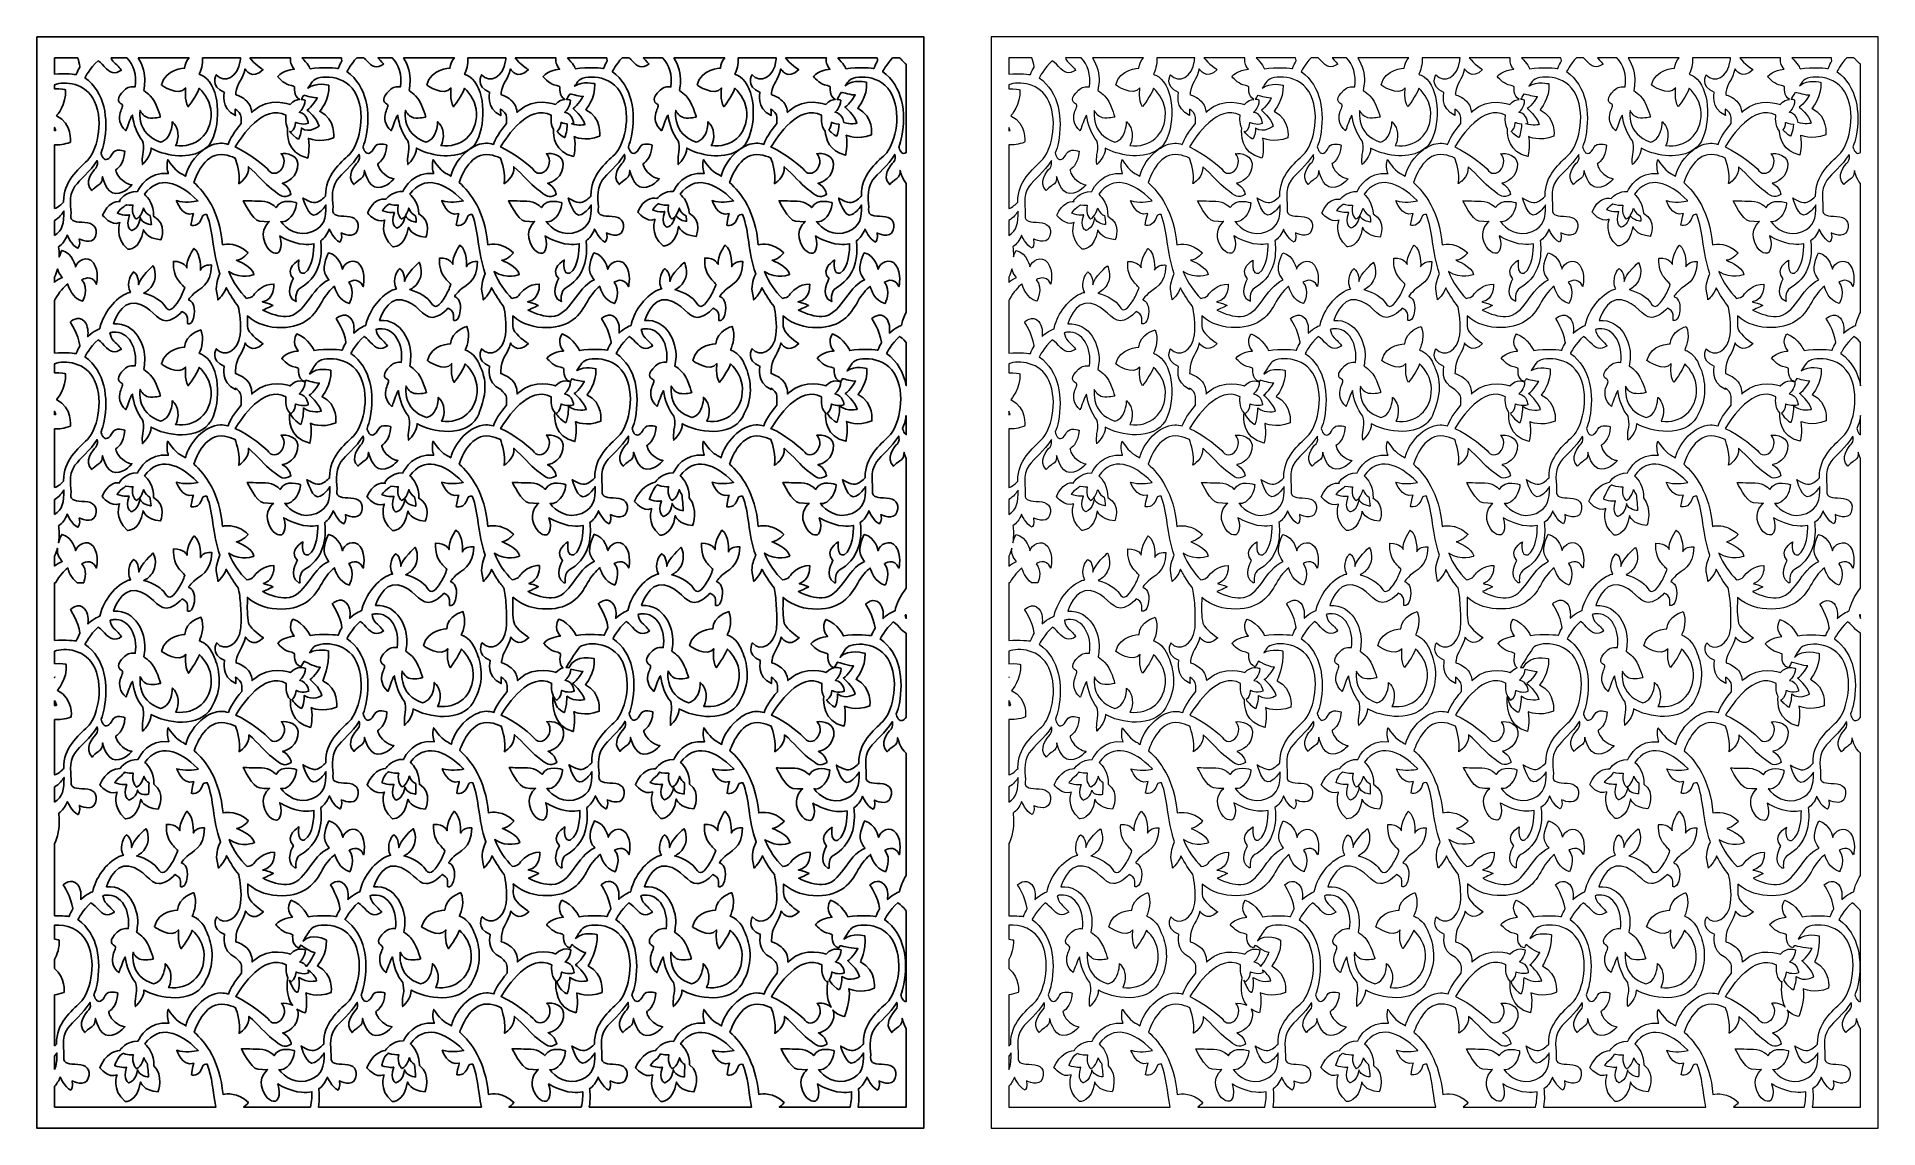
# Model space of a CAD drawing. Header units: centimetres. Extents: x 11.4 to 36.6, y -4.4 to 10.5.
import ezdxf

# ---------------------------------------------------------------- set-up
doc = ezdxf.new("R2010")
doc.units = ezdxf.units.CM
doc.header["$MEASUREMENT"] = 0
doc.layers.add('layer 1', color=7, linetype='Continuous')

msp = doc.modelspace()

# ---------------------------------------------------------------- linework, layer by layer
at = {"layer": 'layer 1', "color": 250}
for points, knots in [([(11.37474, 10.50535), (11.37474, 10.50535), (23.53715, 10.50535), (23.53715, 10.50535), (23.53715, 10.50535), (23.53715, 10.50535), (23.53715, -4.44704), (23.53715, -4.44704), (23.53715, -4.44704), (23.53715, -4.44704), (11.37474, -4.44704), (11.37474, -4.44704), (11.37474, -4.44704), (11.37474, -4.44704), (11.37474, 10.50535), (11.37474, 10.50535)], [0, 0, 0, 0, 0.2, 0.2, 0.2, 0.2, 0.4, 0.4, 0.4, 0.4, 0.6, 0.6, 0.6, 0.6, 1, 1, 1, 1]), ([(11.61799, 10.2178), (11.61799, 10.2178), (11.93414, 10.2178), (11.93414, 10.2178), (11.93414, 10.2178), (11.9478, 10.17921), (11.95891, 10.13805), (11.96412, 10.09712), (11.96412, 10.09712), (11.96438, 10.09514), (11.96463, 10.09326), (11.9649, 10.0914), (11.9649, 10.0914), (11.94626, 10.06093), (11.92913, 10.02698), (11.91457, 9.98916), (11.91457, 9.98916), (11.91457, 9.98916), (11.76034, 10.00686), (11.61799, 9.9956), (11.61799, 9.9956), (11.61799, 9.9956), (11.61799, 10.2178), (11.61799, 10.2178)], [0, 0, 0, 0, 0.14285714, 0.14285714, 0.14285714, 0.14285714, 0.28571429, 0.28571429, 0.28571429, 0.28571429, 0.42857143, 0.42857143, 0.42857143, 0.42857143, 0.57142857, 0.57142857, 0.57142857, 0.57142857, 0.71428571, 0.71428571, 0.71428571, 0.71428571, 1, 1, 1, 1]), ([(12.39277, 10.2178), (12.39277, 10.2178), (12.60979, 10.2178), (12.60979, 10.2178), (12.60979, 10.2178), (12.70083, 10.13337), (12.74623, 9.97793), (12.7229, 9.82029), (12.7229, 9.82029), (12.67282, 9.8283), (12.62155, 9.81781), (12.57476, 9.7745), (12.57476, 9.7745), (12.45318, 9.66193), (12.49269, 9.6111), (12.53221, 9.58931), (12.53221, 9.58931), (12.57172, 9.56753), (12.53525, 9.52759), (12.51701, 9.46223), (12.51701, 9.46223), (12.49877, 9.39687), (12.50181, 9.2952), (12.59604, 9.21895), (12.59604, 9.21895), (12.59604, 9.21895), (12.62948, 9.30972), (12.65683, 9.38234), (12.65683, 9.38234), (12.66404, 9.40148), (12.67398, 9.41886), (12.68473, 9.43407), (12.68473, 9.43407), (12.70112, 9.30433), (12.74782, 9.17719), (12.82484, 9.08235), (12.82484, 9.08235), (12.83563, 9.03947), (12.84363, 8.98402), (12.83313, 8.93209), (12.83313, 8.93209), (12.81186, 8.82679), (12.82401, 8.75417), (12.82401, 8.75417), (12.82401, 8.75417), (12.82401, 8.75417), (12.94609, 8.86796), (12.94075, 8.98046), (12.94075, 8.98046), (12.94973, 8.97509), (12.95895, 8.97002), (12.9684, 8.96535), (12.9684, 8.96535), (13.16525, 8.86804), (13.47797, 8.82745), (13.66537, 8.96068), (13.66537, 8.96068), (13.54036, 8.8699), (13.43912, 8.72291), (13.41296, 8.59526), (13.41296, 8.59526), (13.3842, 8.61383), (13.36113, 8.62649), (13.34665, 8.63426), (13.34665, 8.63426), (13.2564, 8.68278), (13.17065, 8.82294), (13.17065, 8.82294), (13.17065, 8.82294), (13.14132, 8.73399), (13.17878, 8.6314), (13.17878, 8.6314), (13.17878, 8.6314), (12.9037, 8.66335), (12.78217, 8.4441), (12.75587, 8.3882), (12.75587, 8.3882), (12.58962, 8.39296), (12.50721, 8.25824), (12.50721, 8.25824), (12.50721, 8.25824), (12.50721, 8.25824), (12.50942, 8.25397), (12.51471, 8.24785), (12.51471, 8.24785), (12.44547, 8.25519), (12.35143, 8.22632), (12.27632, 8.06097), (12.27632, 8.06097), (12.27632, 8.06097), (12.39108, 7.90761), (12.51363, 7.96105), (12.51363, 7.96105), (12.51363, 7.96105), (12.43193, 7.75657), (12.6245, 7.59624), (12.6245, 7.59624), (12.6245, 7.59624), (12.79179, 7.57765), (12.83653, 7.86346), (12.83653, 7.86346), (12.83653, 7.86346), (12.87348, 7.74031), (13.07578, 7.72637), (13.07578, 7.72637), (13.07578, 7.72637), (13.17371, 7.94027), (12.97449, 8.04838), (12.97449, 8.04838), (12.97833, 8.20728), (12.90237, 8.3028), (12.85111, 8.34892), (12.85111, 8.34892), (13.04289, 8.61294), (13.31611, 8.52376), (13.57688, 8.2635), (13.57688, 8.2635), (13.57886, 8.26153), (13.58074, 8.25953), (13.58268, 8.25754), (13.58268, 8.25754), (13.51824, 8.24369), (13.40147, 8.22803), (13.28822, 8.26134), (13.28822, 8.26134), (13.28822, 8.26134), (13.36084, 8.03517), (13.52164, 8.08474), (13.52164, 8.08474), (13.52164, 8.08474), (13.50089, 8.01968), (13.48792, 7.92673), (13.48792, 7.92673), (13.48792, 7.92673), (13.59685, 7.88336), (13.65132, 8.05686), (13.65132, 8.05686), (13.65132, 8.05686), (13.67635, 8.07679), (13.70524, 8.06926), (13.70524, 8.06926), (13.79893, 7.84321), (13.77728, 7.56255), (13.88601, 7.25942), (13.88601, 7.25942), (13.86327, 7.20964), (13.82286, 7.10516), (13.83805, 7.01897), (13.83805, 7.01897), (13.8588, 6.90124), (13.8588, 6.90124), (13.8588, 6.90124), (13.8588, 6.90124), (13.8588, 6.90124), (13.94692, 6.98547), (13.97172, 7.06853), (13.97172, 7.06853), (14.02539, 6.96675), (14.08017, 6.88165), (14.13694, 6.81122), (14.13694, 6.81122), (14.15481, 6.7285), (14.18129, 6.5704), (14.16339, 6.42077), (14.16339, 6.42077), (14.13761, 6.2052), (13.9461, 6.09961), (13.83562, 6.2316), (13.83562, 6.2316), (13.83562, 6.2316), (13.73986, 6.07322), (13.9461, 5.98963), (13.9461, 5.98963), (13.9461, 5.98963), (13.88349, 5.76966), (14.0971, 5.67287), (14.0971, 5.67287), (14.0971, 5.67287), (14.09684, 5.67961), (14.09652, 5.69128), (14.09652, 5.69128), (14.1288, 5.66986), (14.17682, 5.62935), (14.17682, 5.57793), (14.17682, 5.57793), (14.17682, 5.52561), (14.17682, 5.48175), (14.17682, 5.45882), (14.17682, 5.45882), (14.08506, 5.35059), (14.0162, 5.24416), (13.99672, 5.17445), (13.99672, 5.17445), (13.96011, 5.18448), (13.92499, 5.18999), (13.89259, 5.18945), (13.89259, 5.18945), (13.68002, 5.18587), (13.45401, 4.93791), (13.41296, 4.73756), (13.41296, 4.73756), (13.3842, 4.75613), (13.36113, 4.76879), (13.34665, 4.77657), (13.34665, 4.77657), (13.2564, 4.82508), (13.17065, 4.96525), (13.17065, 4.96525), (13.17065, 4.96525), (13.14132, 4.8763), (13.17878, 4.7737), (13.17878, 4.7737), (13.17878, 4.7737), (12.9037, 4.80565), (12.78217, 4.5864), (12.75587, 4.5305), (12.75587, 4.5305), (12.58962, 4.53526), (12.50721, 4.40054), (12.50721, 4.40054), (12.50721, 4.40054), (12.50721, 4.40054), (12.50823, 4.39856), (12.51055, 4.39538), (12.51055, 4.39538), (12.4412, 4.40317), (12.34653, 4.37491), (12.27099, 4.20863), (12.27099, 4.20863), (12.27099, 4.20863), (12.38576, 4.05527), (12.5083, 4.10871), (12.5083, 4.10871), (12.5083, 4.10871), (12.42661, 3.90423), (12.61918, 3.7439), (12.61918, 3.7439), (12.61918, 3.7439), (12.78646, 3.72531), (12.8312, 4.01112), (12.8312, 4.01112), (12.8312, 4.01112), (12.86816, 3.88797), (13.07046, 3.87403), (13.07046, 3.87403), (13.07046, 3.87403), (13.16665, 4.08408), (12.97455, 4.19308), (12.97455, 4.19308), (12.97757, 4.35055), (12.90211, 4.44533), (12.85111, 4.49122), (12.85111, 4.49122), (13.04289, 4.75524), (13.31611, 4.66606), (13.57688, 4.40581), (13.57688, 4.40581), (13.57886, 4.40383), (13.58074, 4.40184), (13.58268, 4.39985), (13.58268, 4.39985), (13.51824, 4.38599), (13.40147, 4.37033), (13.28822, 4.40364), (13.28822, 4.40364), (13.28822, 4.40364), (13.36084, 4.17747), (13.52164, 4.22704), (13.52164, 4.22704), (13.52164, 4.22704), (13.50089, 4.16198), (13.48792, 4.06904), (13.48792, 4.06904), (13.48792, 4.06904), (13.59685, 4.02566), (13.65132, 4.19916), (13.65132, 4.19916), (13.65132, 4.19916), (13.67635, 4.21909), (13.70524, 4.21156), (13.70524, 4.21156), (13.7989, 3.98557), (13.77729, 3.70499), (13.88593, 3.40195), (13.88593, 3.40195), (13.87386, 3.37546), (13.85697, 3.33386), (13.84599, 3.28783), (13.84599, 3.28783), (13.8361, 3.24668), (13.83088, 3.20194), (13.83805, 3.16127), (13.83805, 3.16127), (13.8588, 3.04354), (13.8588, 3.04354), (13.8588, 3.04354), (13.8588, 3.04354), (13.8588, 3.04354), (13.94692, 3.12777), (13.97172, 3.21083), (13.97172, 3.21083), (13.98366, 3.18819), (13.9955, 3.16703), (14.00732, 3.14727), (14.00732, 3.14727), (14.04967, 3.07339), (14.0928, 3.00941), (14.13715, 2.95439), (14.13715, 2.95439), (14.14915, 2.89883), (14.16503, 2.80926), (14.16875, 2.71109), (14.16875, 2.71109), (14.17238, 2.66844), (14.17501, 2.61804), (14.1742, 2.56549), (14.1742, 2.56549), (14.17376, 2.53679), (14.17481, 2.49048), (14.17434, 2.46588), (14.17434, 2.46588), (14.17434, 2.46588), (14.17444, 2.46588), (14.17444, 2.46588), (14.17444, 2.46588), (14.17367, 2.44103), (14.17192, 2.41605), (14.16896, 2.39129), (14.16896, 2.39129), (14.14318, 2.17571), (13.95167, 2.07013), (13.84118, 2.20211), (13.84118, 2.20211), (13.84118, 2.20211), (13.74543, 2.04373), (13.95167, 1.96014), (13.95167, 1.96014), (13.95167, 1.96014), (13.88906, 1.74017), (14.10266, 1.64339), (14.10266, 1.64339), (14.10266, 1.64339), (14.10127, 1.68048), (14.10091, 1.73217), (14.10091, 1.73217), (14.13314, 1.71116), (14.18338, 1.66998), (14.18338, 1.61739), (14.18338, 1.61739), (14.18338, 1.58533), (14.18338, 1.55644), (14.18338, 1.5336), (14.18338, 1.5336), (14.09112, 1.42497), (14.02183, 1.31803), (14.00229, 1.24807), (14.00229, 1.24807), (13.96568, 1.25811), (13.93056, 1.26362), (13.89816, 1.26307), (13.89816, 1.26307), (13.82288, 1.26181), (13.74591, 1.22988), (13.67607, 1.18029), (13.67607, 1.18029), (13.67607, 1.18029), (13.67094, 1.17661), (13.67094, 1.17661), (13.67094, 1.17661), (13.54593, 1.08583), (13.44468, 0.93884), (13.41853, 0.81118), (13.41853, 0.81118), (13.38976, 0.82975), (13.3667, 0.84241), (13.35222, 0.85019), (13.35222, 0.85019), (13.26196, 0.89871), (13.17622, 1.03887), (13.17622, 1.03887), (13.17622, 1.03887), (13.14689, 0.94992), (13.18434, 0.84733), (13.18434, 0.84733), (13.18434, 0.84733), (12.90927, 0.87928), (12.78774, 0.66002), (12.76143, 0.60413), (12.76143, 0.60413), (12.6159, 0.60829), (12.53461, 0.50557), (12.51661, 0.47991), (12.51661, 0.47991), (12.43972, 0.47939), (12.32274, 0.44339), (12.23845, 0.25782), (12.23845, 0.25782), (12.23845, 0.25782), (12.35321, 0.10446), (12.47576, 0.1579), (12.47576, 0.1579), (12.47576, 0.1579), (12.39406, -0.04658), (12.58663, -0.20691), (12.58663, -0.20691), (12.58663, -0.20691), (12.75392, -0.2255), (12.79865, 0.06031), (12.79865, 0.06031), (12.79865, 0.06031), (12.83561, -0.06284), (13.03791, -0.07678), (13.03791, -0.07678), (13.03791, -0.07678), (13.1505, 0.14846), (12.98006, 0.26428), (12.98006, 0.26428), (12.9839, 0.42319), (12.90793, 0.51872), (12.85667, 0.56485), (12.85667, 0.56485), (13.04846, 0.82886), (13.32167, 0.73968), (13.58245, 0.47943), (13.58245, 0.47943), (13.58442, 0.47745), (13.58631, 0.47546), (13.58824, 0.47347), (13.58824, 0.47347), (13.5238, 0.45961), (13.40704, 0.44396), (13.29378, 0.47726), (13.29378, 0.47726), (13.29378, 0.47726), (13.36641, 0.2511), (13.52721, 0.30067), (13.52721, 0.30067), (13.52721, 0.30067), (13.50646, 0.2356), (13.49349, 0.14266), (13.49349, 0.14266), (13.49349, 0.14266), (13.60242, 0.09928), (13.65688, 0.27278), (13.65688, 0.27278), (13.65688, 0.27278), (13.68191, 0.29272), (13.71081, 0.28518), (13.71081, 0.28518), (13.80449, 0.05914), (13.78284, -0.22153), (13.89158, -0.52466), (13.89158, -0.52466), (13.86883, -0.57443), (13.82843, -0.67891), (13.84362, -0.76511), (13.84362, -0.76511), (13.86437, -0.88284), (13.86437, -0.88284), (13.86437, -0.88284), (13.86437, -0.88284), (13.86437, -0.88284), (13.95249, -0.79861), (13.97728, -0.71554), (13.97728, -0.71554), (14.03095, -0.81732), (14.08574, -0.90242), (14.14251, -0.97285), (14.14251, -0.97285), (14.16037, -1.05557), (14.18685, -1.21367), (14.16896, -1.3633), (14.16896, -1.3633), (14.14318, -1.57887), (13.95167, -1.68446), (13.84118, -1.55248), (13.84118, -1.55248), (13.84118, -1.55248), (13.74543, -1.71086), (13.95167, -1.79445), (13.95167, -1.79445), (13.95167, -1.79445), (13.88906, -2.01442), (14.10266, -2.1112), (14.10266, -2.1112), (14.19406, -2.20806), (14.18239, -2.17924), (14.18239, -2.32526), (14.18239, -2.32526), (14.09063, -2.43348), (14.02176, -2.53991), (14.00229, -2.60963), (14.00229, -2.60963), (13.96568, -2.59959), (13.93056, -2.59408), (13.89816, -2.59463), (13.89816, -2.59463), (13.68558, -2.5982), (13.45958, -2.84617), (13.41853, -3.04651), (13.41853, -3.04651), (13.38976, -3.02794), (13.3667, -3.01528), (13.35222, -3.00751), (13.35222, -3.00751), (13.26196, -2.95899), (13.17622, -2.81883), (13.17622, -2.81883), (13.17622, -2.81883), (13.14689, -2.90778), (13.18434, -3.01037), (13.18434, -3.01037), (13.18434, -3.01037), (12.90927, -2.97842), (12.78774, -3.19767), (12.76143, -3.25357), (12.76143, -3.25357), (12.59566, -3.24882), (12.51325, -3.38276), (12.51278, -3.38352), (12.51278, -3.38352), (12.43535, -3.38993), (12.31977, -3.43379), (12.23665, -3.61678), (12.23665, -3.61678), (12.23665, -3.61678), (12.35142, -3.77014), (12.47396, -3.7167), (12.47396, -3.7167), (12.47396, -3.7167), (12.39227, -3.92118), (12.58484, -4.08151), (12.58484, -4.08151), (12.58484, -4.08151), (12.75212, -4.1001), (12.79686, -3.81429), (12.79686, -3.81429), (12.79686, -3.81429), (12.83382, -3.93744), (13.03612, -3.95138), (13.03612, -3.95138), (13.03612, -3.95138), (13.11783, -3.72044), (12.9801, -3.59156), (12.9801, -3.59156), (12.98331, -3.43375), (12.90773, -3.3388), (12.85667, -3.29285), (12.85667, -3.29285), (13.04846, -3.02883), (13.32167, -3.11801), (13.58245, -3.37827), (13.58245, -3.37827), (13.58442, -3.38024), (13.58631, -3.38224), (13.58824, -3.38423), (13.58824, -3.38423), (13.5238, -3.39808), (13.40704, -3.41374), (13.29378, -3.38043), (13.29378, -3.38043), (13.29378, -3.38043), (13.36641, -3.6066), (13.52721, -3.55703), (13.52721, -3.55703), (13.52721, -3.55703), (13.50646, -3.62209), (13.49349, -3.71504), (13.49349, -3.71504), (13.49349, -3.71504), (13.60242, -3.75841), (13.65688, -3.58491), (13.65688, -3.58491), (13.65688, -3.58491), (13.68191, -3.56498), (13.71081, -3.57252), (13.71081, -3.57252), (13.78105, -3.74199), (13.78648, -3.94217), (13.83061, -4.15949), (13.83061, -4.15949), (13.83061, -4.15949), (11.61799, -4.15949), (11.61799, -4.15949), (11.61799, -4.15949), (11.61799, -4.15949), (11.61799, -3.87316), (11.61799, -3.87316), (11.61799, -3.87316), (11.64846, -3.84186), (11.6745, -3.8004), (11.69556, -3.7465), (11.69556, -3.7465), (11.69556, -3.7465), (11.75557, -3.88986), (11.84057, -3.9257), (11.84057, -3.9257), (11.84057, -3.9257), (11.88058, -3.88389), (11.86057, -3.80026), (11.86057, -3.80026), (11.86057, -3.80026), (12.04059, -3.88986), (12.08059, -3.76442), (12.08059, -3.76442), (12.12059, -3.63899), (12.05059, -3.57925), (11.93558, -3.57328), (11.93558, -3.57328), (11.82057, -3.56731), (11.73556, -3.56731), (11.74557, -3.47771), (11.74557, -3.47771), (11.75557, -3.38811), (11.70056, -3.21488), (11.80057, -3.0775), (11.80057, -3.0775), (11.87003, -2.98208), (12.007, -2.88375), (12.10431, -2.72454), (12.10431, -2.72454), (12.10958, -2.74932), (12.1164, -2.79711), (12.08602, -2.82822), (12.08602, -2.82822), (12.04346, -2.87179), (11.91884, -3.02429), (12.03434, -3.13686), (12.03434, -3.13686), (12.03434, -3.13686), (12.05562, -3.10781), (12.10121, -3.07513), (12.10121, -3.07513), (12.14681, -3.04245), (12.17721, -3.03156), (12.17721, -2.94441), (12.17721, -2.94441), (12.17721, -2.94441), (12.22888, -3.1768), (12.35959, -3.1768), (12.35959, -3.1768), (12.49029, -3.1768), (12.58148, -3.05697), (12.58148, -3.05697), (12.58148, -3.05697), (12.58148, -3.05697), (12.53589, -3.06424), (12.45078, -2.99525), (12.45078, -2.99525), (12.36566, -2.92626), (12.35959, -2.85), (12.35959, -2.85), (12.35959, -2.85), (12.35959, -2.85), (12.47813, -2.78828), (12.48421, -2.59583), (12.48421, -2.59583), (12.48421, -2.59583), (12.35351, -2.54863), (12.31399, -2.62851), (12.31399, -2.62851), (12.27448, -2.70839), (12.21976, -2.73381), (12.18632, -2.68661), (12.18632, -2.68661), (12.17077, -2.66465), (12.16245, -2.63956), (12.158, -2.61899), (12.158, -2.61899), (12.17609, -2.57502), (12.19077, -2.52702), (12.2006, -2.47419), (12.2006, -2.47419), (12.2606, -2.15164), (12.2169, -1.79024), (11.93679, -1.59041), (11.93679, -1.59041), (11.93679, -1.59041), (12.00628, -1.45766), (12.1171, -1.35854), (12.1171, -1.35854), (12.13259, -1.36632), (12.15914, -1.38609), (12.20274, -1.43458), (12.20274, -1.43458), (12.28728, -1.52861), (12.34267, -1.5495), (12.43887, -1.48682), (12.43887, -1.48682), (12.43887, -1.48682), (12.38931, -1.42413), (12.33392, -1.37538), (12.33392, -1.37538), (12.30216, -1.34743), (12.28764, -1.29888), (12.28105, -1.26253), (12.28105, -1.26253), (12.29686, -1.25814), (12.31304, -1.25502), (12.32955, -1.2535), (12.32955, -1.2535), (12.53524, -1.2346), (12.66219, -1.47219), (12.62627, -1.71489), (12.62627, -1.71489), (12.57619, -1.70689), (12.52492, -1.71737), (12.47813, -1.76068), (12.47813, -1.76068), (12.35655, -1.87325), (12.39606, -1.92408), (12.43558, -1.94587), (12.43558, -1.94587), (12.47509, -1.96765), (12.43862, -2.0076), (12.42038, -2.07296), (12.42038, -2.07296), (12.40214, -2.13832), (12.40518, -2.23998), (12.49941, -2.31624), (12.49941, -2.31624), (12.49941, -2.31624), (12.53285, -2.22546), (12.5602, -2.15284), (12.5602, -2.15284), (12.56741, -2.1337), (12.57735, -2.11632), (12.5881, -2.10111), (12.5881, -2.10111), (12.60449, -2.23086), (12.65119, -2.35799), (12.72821, -2.45284), (12.72821, -2.45284), (12.739, -2.49571), (12.747, -2.55117), (12.7365, -2.60309), (12.7365, -2.60309), (12.71522, -2.70839), (12.72738, -2.78101), (12.72738, -2.78101), (12.72738, -2.78101), (12.72738, -2.78101), (12.84946, -2.66722), (12.84412, -2.55472), (12.84412, -2.55472), (12.8531, -2.56009), (12.86232, -2.56516), (12.87177, -2.56983), (12.87177, -2.56983), (13.12539, -2.69519), (13.57141, -2.72654), (13.69384, -2.41312), (13.69384, -2.41312), (13.83048, -2.17021), (13.77345, -1.91003), (13.70884, -1.76916), (13.70884, -1.76916), (13.67207, -1.67049), (13.61443, -1.593), (13.53642, -1.55646), (13.53642, -1.55646), (13.52534, -1.55127), (13.51489, -1.54678), (13.505, -1.54285), (13.505, -1.54285), (13.53726, -1.4718), (13.57714, -1.34147), (13.52622, -1.22216), (13.52622, -1.22216), (13.52622, -1.22216), (13.31633, -1.27439), (13.30467, -1.45896), (13.30467, -1.45896), (13.30467, -1.45896), (13.03939, -1.46244), (12.98692, -1.68879), (12.98692, -1.68879), (12.98692, -1.68879), (13.22304, -1.85943), (13.31924, -1.73058), (13.31924, -1.73058), (13.31924, -1.73058), (13.29592, -1.90122), (13.35423, -1.98828), (13.35423, -1.98828), (13.35423, -1.98828), (13.47197, -1.83266), (13.5054, -1.73504), (13.5054, -1.73504), (13.58462, -1.81203), (13.66333, -1.92527), (13.66761, -2.07359), (13.66761, -2.07359), (13.67614, -2.36919), (13.45154, -2.55534), (13.18068, -2.52056), (13.18068, -2.52056), (13.19553, -2.49413), (13.20978, -2.45434), (13.21373, -2.39612), (13.21373, -2.39612), (13.22285, -2.26177), (13.1347, -2.19278), (13.1347, -2.19278), (13.1347, -2.19278), (13.1347, -2.19278), (13.13774, -2.30534), (13.07998, -2.39612), (13.07998, -2.39612), (13.05188, -2.44029), (13.00939, -2.46123), (12.97351, -2.47111), (12.97351, -2.47111), (12.81591, -2.41474), (12.73058, -2.32488), (12.70123, -2.18851), (12.70123, -2.18851), (12.69027, -2.1376), (12.68913, -2.08748), (12.69341, -2.03751), (12.69341, -2.03751), (12.71074, -2.07171), (12.74775, -2.1283), (12.80641, -2.13832), (12.80641, -2.13832), (12.89152, -2.15284), (12.97359, -2.12742), (12.97359, -2.12742), (12.97359, -2.12742), (12.97359, -2.12742), (12.91584, -1.91682), (12.83377, -1.83694), (12.83377, -1.83694), (12.80904, -1.81287), (12.77795, -1.78617), (12.74327, -1.76369), (12.74327, -1.76369), (12.75052, -1.72325), (12.75617, -1.68214), (12.75808, -1.64004), (12.75808, -1.64004), (12.76682, -1.44677), (12.64001, -1.11769), (12.32955, -1.13858), (12.32955, -1.13858), (12.32955, -1.13858), (12.42575, -0.81995), (12.63564, -0.85651), (12.63564, -0.85651), (12.84553, -0.89308), (12.92424, -1.10202), (13.05105, -1.09679), (13.05105, -1.09679), (13.11622, -1.09411), (13.20101, -1.0459), (13.26746, -0.97059), (13.26746, -0.97059), (13.29632, -0.98316), (13.34401, -1.01171), (13.34401, -1.06304), (13.34401, -1.06304), (13.34401, -1.13665), (13.34401, -1.13665), (13.34401, -1.13665), (13.34401, -1.13665), (13.34401, -1.13665), (13.41403, -1.17011), (13.43644, -1.0095), (13.43644, -1.0095), (13.45293, -0.89129), (13.40265, -0.82205), (13.35821, -0.81239), (13.35821, -0.81239), (13.35938, -0.80864), (13.36048, -0.80488), (13.36153, -0.8011), (13.36153, -0.8011), (13.37433, -0.78514), (13.39576, -0.76054), (13.43084, -0.72509), (13.43084, -0.72509), (13.50367, -0.65147), (13.66893, -0.61801), (13.67453, -0.3336), (13.67453, -0.3336), (13.67453, -0.3336), (13.55409, -0.32022), (13.52047, -0.40387), (13.52047, -0.40387), (13.52047, -0.40387), (13.53653, -0.18199), (13.4316, -0.10603), (13.4316, -0.10603), (13.4316, -0.10603), (13.32349, -0.25416), (13.33621, -0.37191), (13.33621, -0.37191), (13.33621, -0.37191), (13.30123, -0.28075), (13.15179, -0.28455), (13.15179, -0.28455), (13.15179, -0.28455), (13.13907, -0.43269), (13.20584, -0.52765), (13.20584, -0.52765), (13.24488, -0.58316), (13.2828, -0.61402), (13.30633, -0.64525), (13.30633, -0.64525), (13.28715, -0.69876), (13.2619, -0.75789), (13.23033, -0.8095), (13.23033, -0.8095), (13.14725, -0.94531), (13.0904, -0.99232), (13.03356, -0.89308), (13.03356, -0.89308), (12.99836, -0.83163), (12.876, -0.7502), (12.74329, -0.71688), (12.74329, -0.71688), (12.78378, -0.69871), (12.83426, -0.66401), (12.87025, -0.59818), (12.87025, -0.59818), (12.94013, -0.47035), (12.87243, -0.34253), (12.87243, -0.34253), (12.87243, -0.34253), (12.87243, -0.34253), (12.68899, -0.50166), (12.67371, -0.6034), (12.67371, -0.6034), (12.67371, -0.6034), (12.68026, -0.47035), (12.60383, -0.42862), (12.60383, -0.42862), (12.60383, -0.42862), (12.53831, -0.4834), (12.53613, -0.6034), (12.53613, -0.6034), (12.53527, -0.65041), (12.54714, -0.68423), (12.56191, -0.70795), (12.56191, -0.70795), (12.54204, -0.71189), (12.52279, -0.71778), (12.50446, -0.72592), (12.50446, -0.72592), (12.31643, -0.8095), (12.16776, -1.04978), (12.14152, -1.20649), (12.14152, -1.20649), (12.14152, -1.20649), (12.06185, -1.23451), (11.97628, -1.31278), (11.97628, -1.31278), (11.98377, -1.2542), (11.98343, -1.16699), (11.93163, -1.10724), (11.93163, -1.10724), (11.84709, -1.00974), (11.73631, -1.11421), (11.73631, -1.11421), (11.73631, -1.11421), (11.73631, -1.11421), (11.84709, -1.27788), (11.86749, -1.43806), (11.86749, -1.43806), (11.86775, -1.44004), (11.868, -1.44193), (11.86827, -1.44378), (11.86827, -1.44378), (11.84962, -1.47425), (11.8325, -1.5082), (11.81794, -1.54602), (11.81794, -1.54602), (11.81794, -1.54602), (11.72566, -1.53543), (11.61799, -1.53583), (11.61799, -1.53583), (11.61799, -1.53583), (11.61799, -0.54871), (11.61799, -0.54871), (11.61799, -0.54871), (11.63474, -0.51563), (11.64885, -0.47935), (11.65907, -0.43985), (11.65907, -0.43985), (11.69182, -0.31329), (11.6832, -0.19166), (11.67565, -0.13271), (11.67565, -0.13271), (11.72397, -0.09978), (11.76383, -0.04837), (11.79369, 0.02805), (11.79369, 0.02805), (11.79369, 0.02805), (11.8537, -0.11531), (11.9387, -0.15115), (11.9387, -0.15115), (11.9387, -0.15115), (11.97871, -0.10934), (11.9587, -0.02571), (11.9587, -0.02571), (11.9587, -0.02571), (12.13872, -0.11531), (12.17872, 0.01013), (12.17872, 0.01013), (12.21872, 0.13557), (12.14872, 0.1953), (12.03371, 0.20127), (12.03371, 0.20127), (11.9187, 0.20725), (11.83369, 0.20725), (11.8437, 0.29684), (11.8437, 0.29684), (11.8537, 0.38644), (11.79869, 0.55967), (11.8987, 0.69705), (11.8987, 0.69705), (11.96815, 0.79247), (12.10513, 0.8908), (12.20244, 1.05001), (12.20244, 1.05001), (12.20771, 1.02523), (12.21453, 0.97745), (12.18415, 0.94633), (12.18415, 0.94633), (12.14159, 0.90276), (12.01697, 0.75026), (12.13247, 0.63769), (12.13247, 0.63769), (12.13247, 0.63769), (12.15375, 0.66674), (12.19934, 0.69942), (12.19934, 0.69942), (12.24494, 0.7321), (12.27534, 0.74299), (12.27534, 0.83014), (12.27534, 0.83014), (12.27534, 0.83014), (12.32701, 0.59775), (12.45771, 0.59775), (12.45771, 0.59775), (12.58842, 0.59775), (12.67961, 0.71758), (12.67961, 0.71758), (12.67961, 0.71758), (12.67961, 0.71758), (12.63401, 0.71031), (12.5489, 0.7793), (12.5489, 0.7793), (12.46379, 0.8483), (12.45771, 0.92455), (12.45771, 0.92455), (12.45771, 0.92455), (12.45771, 0.92455), (12.57626, 0.98628), (12.58234, 1.17872), (12.58234, 1.17872), (12.58234, 1.17872), (12.45164, 1.22593), (12.41212, 1.14604), (12.41212, 1.14604), (12.3726, 1.06616), (12.31789, 1.04074), (12.28445, 1.08795), (12.28445, 1.08795), (12.2689, 1.1099), (12.26058, 1.13499), (12.25613, 1.15556), (12.25613, 1.15556), (12.27422, 1.19954), (12.2889, 1.24753), (12.29873, 1.30036), (12.29873, 1.30036), (12.35873, 1.62291), (12.31503, 1.98431), (12.03492, 2.18414), (12.03492, 2.18414), (12.03492, 2.18414), (12.10441, 2.31689), (12.21523, 2.41601), (12.21523, 2.41601), (12.23072, 2.40823), (12.25727, 2.38846), (12.30087, 2.33997), (12.30087, 2.33997), (12.38541, 2.24595), (12.44079, 2.22505), (12.53699, 2.28773), (12.53699, 2.28773), (12.53699, 2.28773), (12.48744, 2.35042), (12.43205, 2.39917), (12.43205, 2.39917), (12.40029, 2.42712), (12.38577, 2.47567), (12.37918, 2.51202), (12.37918, 2.51202), (12.39499, 2.51641), (12.41117, 2.51953), (12.42768, 2.52105), (12.42768, 2.52105), (12.63337, 2.53995), (12.76032, 2.30236), (12.72439, 2.05966), (12.72439, 2.05966), (12.67432, 2.06766), (12.62305, 2.05718), (12.57626, 2.01387), (12.57626, 2.01387), (12.45468, 1.9013), (12.49419, 1.85047), (12.53371, 1.82868), (12.53371, 1.82868), (12.57322, 1.8069), (12.53675, 1.76695), (12.51851, 1.7016), (12.51851, 1.7016), (12.50027, 1.63624), (12.50331, 1.53457), (12.59754, 1.45832), (12.59754, 1.45832), (12.59754, 1.45832), (12.63097, 1.54909), (12.65833, 1.62171), (12.65833, 1.62171), (12.66554, 1.64085), (12.67548, 1.65823), (12.68623, 1.67344), (12.68623, 1.67344), (12.70262, 1.54369), (12.74932, 1.41656), (12.82634, 1.32172), (12.82634, 1.32172), (12.83713, 1.27884), (12.84513, 1.22339), (12.83463, 1.17146), (12.83463, 1.17146), (12.81335, 1.06616), (12.82551, 0.99354), (12.82551, 0.99354), (12.82551, 0.99354), (12.82551, 0.99354), (12.94759, 1.10733), (12.94225, 1.21983), (12.94225, 1.21983), (12.95123, 1.21446), (12.96045, 1.20939), (12.9699, 1.20472), (12.9699, 1.20472), (13.22351, 1.07936), (13.66953, 1.04802), (13.79197, 1.36143), (13.79197, 1.36143), (13.92861, 1.60434), (13.87158, 1.86453), (13.80697, 2.00539), (13.80697, 2.00539), (13.7702, 2.10406), (13.71256, 2.18155), (13.63455, 2.21809), (13.63455, 2.21809), (13.62347, 2.22328), (13.61302, 2.22777), (13.60313, 2.2317), (13.60313, 2.2317), (13.63539, 2.30275), (13.67527, 2.43308), (13.62435, 2.55239), (13.62435, 2.55239), (13.62435, 2.55239), (13.41446, 2.50016), (13.4028, 2.31559), (13.4028, 2.31559), (13.4028, 2.31559), (13.13752, 2.31211), (13.08504, 2.08576), (13.08504, 2.08576), (13.08504, 2.08576), (13.32117, 1.91512), (13.41737, 2.04397), (13.41737, 2.04397), (13.41737, 2.04397), (13.39405, 1.87333), (13.45236, 1.78628), (13.45236, 1.78628), (13.45236, 1.78628), (13.5701, 1.94189), (13.60353, 2.03951), (13.60353, 2.03951), (13.68275, 1.96252), (13.76146, 1.84928), (13.76574, 1.70096), (13.76574, 1.70096), (13.77427, 1.40536), (13.54967, 1.21921), (13.27881, 1.25399), (13.27881, 1.25399), (13.29366, 1.28042), (13.3079, 1.32021), (13.31186, 1.37843), (13.31186, 1.37843), (13.32098, 1.51278), (13.23283, 1.58177), (13.23283, 1.58177), (13.23283, 1.58177), (13.23283, 1.58177), (13.23587, 1.46921), (13.17811, 1.37843), (13.17811, 1.37843), (13.15001, 1.33426), (13.10752, 1.31333), (13.07164, 1.30344), (13.07164, 1.30344), (12.91404, 1.35982), (12.82871, 1.44967), (12.79936, 1.58604), (12.79936, 1.58604), (12.7884, 1.63695), (12.78726, 1.68707), (12.79154, 1.73705), (12.79154, 1.73705), (12.80887, 1.70284), (12.84588, 1.64625), (12.90454, 1.63624), (12.90454, 1.63624), (12.98965, 1.62171), (13.07172, 1.64713), (13.07172, 1.64713), (13.07172, 1.64713), (13.07172, 1.64713), (13.01397, 1.85773), (12.9319, 1.93762), (12.9319, 1.93762), (12.90717, 1.96168), (12.87608, 1.98838), (12.8414, 2.01086), (12.8414, 2.01086), (12.84865, 2.0513), (12.8543, 2.09241), (12.8562, 2.13451), (12.8562, 2.13451), (12.86495, 2.32778), (12.73814, 2.65686), (12.42768, 2.63597), (12.42768, 2.63597), (12.42768, 2.63597), (12.52388, 2.9546), (12.73377, 2.91804), (12.73377, 2.91804), (12.94366, 2.88147), (13.02237, 2.67253), (13.14918, 2.67776), (13.14918, 2.67776), (13.21435, 2.68044), (13.29914, 2.72865), (13.36559, 2.80396), (13.36559, 2.80396), (13.39445, 2.79139), (13.44214, 2.76285), (13.44214, 2.71151), (13.44214, 2.71151), (13.44214, 2.6379), (13.44214, 2.6379), (13.44214, 2.6379), (13.44214, 2.6379), (13.44214, 2.6379), (13.51216, 2.60444), (13.53457, 2.76505), (13.53457, 2.76505), (13.55106, 2.88326), (13.50078, 2.9525), (13.45634, 2.96216), (13.45634, 2.96216), (13.45751, 2.96591), (13.45861, 2.96967), (13.45966, 2.97345), (13.45966, 2.97345), (13.47246, 2.98942), (13.49389, 3.01401), (13.52897, 3.04946), (13.52897, 3.04946), (13.6018, 3.12308), (13.76706, 3.15654), (13.77266, 3.44095), (13.77266, 3.44095), (13.77266, 3.44095), (13.65221, 3.45433), (13.6186, 3.37068), (13.6186, 3.37068), (13.6186, 3.37068), (13.63466, 3.59256), (13.52973, 3.66852), (13.52973, 3.66852), (13.52973, 3.66852), (13.42162, 3.52039), (13.43434, 3.40264), (13.43434, 3.40264), (13.43434, 3.40264), (13.39936, 3.4938), (13.24992, 3.49), (13.24992, 3.49), (13.24992, 3.49), (13.2372, 3.34186), (13.30397, 3.2469), (13.30397, 3.2469), (13.34301, 3.19139), (13.38093, 3.16053), (13.40446, 3.1293), (13.40446, 3.1293), (13.38527, 3.07579), (13.36003, 3.01666), (13.32846, 2.96505), (13.32846, 2.96505), (13.24538, 2.82924), (13.18853, 2.78223), (13.13169, 2.88147), (13.13169, 2.88147), (13.09649, 2.94292), (12.97413, 3.02435), (12.84142, 3.05767), (12.84142, 3.05767), (12.88191, 3.07584), (12.93239, 3.11054), (12.96838, 3.17637), (12.96838, 3.17637), (13.03826, 3.3042), (12.97056, 3.43202), (12.97056, 3.43202), (12.97056, 3.43202), (12.97056, 3.43202), (12.78712, 3.27289), (12.77184, 3.17115), (12.77184, 3.17115), (12.77184, 3.17115), (12.77839, 3.3042), (12.70196, 3.34593), (12.70196, 3.34593), (12.70196, 3.34593), (12.63644, 3.29115), (12.63426, 3.17115), (12.63426, 3.17115), (12.6334, 3.12414), (12.64527, 3.09032), (12.66004, 3.0666), (12.66004, 3.0666), (12.64017, 3.06266), (12.62092, 3.05678), (12.60259, 3.04863), (12.60259, 3.04863), (12.41456, 2.96505), (12.26588, 2.72477), (12.23965, 2.56806), (12.23965, 2.56806), (12.23965, 2.56806), (12.15998, 2.54004), (12.07441, 2.46177), (12.07441, 2.46177), (12.0819, 2.52035), (12.08156, 2.60757), (12.02976, 2.66731), (12.02976, 2.66731), (11.94522, 2.76482), (11.83444, 2.66035), (11.83444, 2.66035), (11.83444, 2.66035), (11.83444, 2.66035), (11.94522, 2.49667), (11.96562, 2.33649), (11.96562, 2.33649), (11.96588, 2.33451), (11.96613, 2.33263), (11.9664, 2.33077), (11.9664, 2.33077), (11.94775, 2.3003), (11.93063, 2.26635), (11.91607, 2.22853), (11.91607, 2.22853), (11.91607, 2.22853), (11.76076, 2.24636), (11.61799, 2.23486), (11.61799, 2.23486), (11.61799, 2.23486), (11.61799, 3.02683), (11.61799, 3.02683), (11.61799, 3.02683), (11.61799, 3.02683), (11.63138, 3.02683), (11.63138, 3.02683), (11.63138, 3.02683), (11.68397, 3.12238), (11.74805, 3.18824), (11.79759, 3.22949), (11.79759, 3.22949), (11.80659, 3.19604), (11.8414, 3.08843), (11.92951, 3.02683), (11.92951, 3.02683), (11.92951, 3.02683), (12.01715, 3.02683), (12.01715, 3.02683), (12.01715, 3.02683), (12.03837, 3.0843), (12.0673, 3.20135), (11.99394, 3.28656), (11.99394, 3.28656), (11.99394, 3.28656), (12.12839, 3.37356), (12.19281, 3.22633), (12.19281, 3.22633), (12.19281, 3.22633), (12.23483, 3.40702), (12.15079, 3.52078), (12.15079, 3.52078), (12.06676, 3.63455), (11.92391, 3.5442), (11.9071, 3.4639), (11.9071, 3.4639), (11.9071, 3.4639), (11.87349, 3.65128), (11.71663, 3.68808), (11.71663, 3.68808), (11.71663, 3.68808), (11.6905, 3.63638), (11.67264, 3.573), (11.67264, 3.573), (11.68691, 3.67073), (11.68018, 3.75789), (11.67415, 3.80502), (11.67415, 3.80502), (11.72247, 3.83794), (11.76234, 3.88935), (11.79219, 3.96577), (11.79219, 3.96577), (11.79219, 3.96577), (11.8522, 3.82241), (11.9372, 3.78657), (11.9372, 3.78657), (11.9372, 3.78657), (11.97721, 3.82839), (11.95721, 3.91201), (11.95721, 3.91201), (11.95721, 3.91201), (12.13722, 3.82241), (12.17722, 3.94785), (12.17722, 3.94785), (12.21723, 4.07329), (12.14722, 4.13303), (12.03221, 4.139), (12.03221, 4.139), (11.9172, 4.14497), (11.8322, 4.14497), (11.8422, 4.23457), (11.8422, 4.23457), (11.8522, 4.32417), (11.79719, 4.4974), (11.8972, 4.63478), (11.8972, 4.63478), (11.96666, 4.7302), (12.10363, 4.82853), (12.20094, 4.98774), (12.20094, 4.98774), (12.20621, 4.96296), (12.21303, 4.91517), (12.18265, 4.88406), (12.18265, 4.88406), (12.14009, 4.84049), (12.01547, 4.68798), (12.13097, 4.57542), (12.13097, 4.57542), (12.13097, 4.57542), (12.15225, 4.60447), (12.19785, 4.63715), (12.19785, 4.63715), (12.24344, 4.66983), (12.27384, 4.68072), (12.27384, 4.76787), (12.27384, 4.76787), (12.27384, 4.76787), (12.32551, 4.53548), (12.45622, 4.53548), (12.45622, 4.53548), (12.58692, 4.53548), (12.67811, 4.6553), (12.67811, 4.6553), (12.67811, 4.6553), (12.67811, 4.6553), (12.63252, 4.64804), (12.54741, 4.71703), (12.54741, 4.71703), (12.4623, 4.78602), (12.45622, 4.86227), (12.45622, 4.86227), (12.45622, 4.86227), (12.45622, 4.86227), (12.57476, 4.924), (12.58084, 5.11645), (12.58084, 5.11645), (12.58084, 5.11645), (12.45014, 5.16365), (12.41062, 5.08377), (12.41062, 5.08377), (12.37111, 5.00389), (12.31639, 4.97847), (12.28296, 5.02567), (12.28296, 5.02567), (12.2674, 5.04763), (12.25908, 5.07272), (12.25463, 5.09329), (12.25463, 5.09329), (12.27272, 5.13726), (12.2874, 5.18525), (12.29723, 5.23808), (12.29723, 5.23808), (12.35724, 5.56064), (12.31353, 5.92204), (12.03342, 6.12187), (12.03342, 6.12187), (12.03342, 6.12187), (12.10291, 6.25462), (12.21373, 6.35374), (12.21373, 6.35374), (12.22922, 6.34596), (12.25577, 6.32619), (12.29937, 6.2777), (12.29937, 6.2777), (12.38391, 6.18367), (12.4393, 6.16278), (12.5355, 6.22546), (12.5355, 6.22546), (12.5355, 6.22546), (12.48594, 6.28814), (12.43055, 6.3369), (12.43055, 6.3369), (12.39879, 6.36485), (12.38428, 6.4134), (12.37768, 6.44974), (12.37768, 6.44974), (12.39349, 6.45414), (12.40967, 6.45726), (12.42618, 6.45878), (12.42618, 6.45878), (12.63187, 6.47768), (12.75882, 6.24009), (12.7229, 5.99739), (12.7229, 5.99739), (12.67282, 6.00539), (12.62155, 5.99491), (12.57476, 5.95159), (12.57476, 5.95159), (12.45318, 5.83903), (12.49269, 5.7882), (12.53221, 5.76641), (12.53221, 5.76641), (12.57172, 5.74462), (12.53525, 5.70468), (12.51701, 5.63932), (12.51701, 5.63932), (12.49877, 5.57396), (12.50181, 5.47229), (12.59604, 5.39604), (12.59604, 5.39604), (12.59604, 5.39604), (12.62948, 5.48682), (12.65683, 5.55944), (12.65683, 5.55944), (12.66404, 5.57857), (12.67398, 5.59596), (12.68473, 5.61117), (12.68473, 5.61117), (12.70112, 5.48142), (12.74782, 5.35428), (12.82484, 5.25944), (12.82484, 5.25944), (12.83563, 5.21656), (12.84363, 5.16111), (12.83313, 5.10919), (12.83313, 5.10919), (12.81186, 5.00389), (12.82401, 4.93126), (12.82401, 4.93126), (12.82401, 4.93126), (12.82401, 4.93126), (12.94609, 5.04505), (12.94075, 5.15756), (12.94075, 5.15756), (12.94973, 5.15218), (12.95895, 5.14712), (12.9684, 5.14245), (12.9684, 5.14245), (13.22202, 5.01708), (13.66804, 4.98574), (13.79047, 5.29915), (13.79047, 5.29915), (13.91291, 5.61257), (13.85606, 6.05134), (13.63305, 6.15581), (13.63305, 6.15581), (13.62197, 6.16101), (13.61152, 6.1655), (13.60163, 6.16943), (13.60163, 6.16943), (13.63389, 6.24048), (13.67377, 6.37081), (13.62285, 6.49012), (13.62285, 6.49012), (13.62285, 6.49012), (13.41296, 6.43788), (13.4013, 6.25332), (13.4013, 6.25332), (13.4013, 6.25332), (13.13602, 6.24984), (13.08355, 6.02348), (13.08355, 6.02348), (13.08355, 6.02348), (13.31967, 5.85285), (13.41587, 5.9817), (13.41587, 5.9817), (13.41587, 5.9817), (13.39255, 5.81106), (13.45086, 5.724), (13.45086, 5.724), (13.45086, 5.724), (13.5686, 5.87962), (13.60203, 5.97723), (13.60203, 5.97723), (13.68125, 5.90025), (13.75996, 5.78701), (13.76424, 5.63868), (13.76424, 5.63868), (13.77277, 5.34309), (13.54817, 5.15694), (13.27731, 5.19172), (13.27731, 5.19172), (13.29216, 5.21814), (13.30641, 5.25794), (13.31036, 5.31616), (13.31036, 5.31616), (13.31948, 5.45051), (13.23133, 5.5195), (13.23133, 5.5195), (13.23133, 5.5195), (13.23133, 5.5195), (13.23437, 5.40693), (13.17661, 5.31616), (13.17661, 5.31616), (13.14851, 5.27199), (13.10602, 5.25105), (13.07014, 5.24117), (13.07014, 5.24117), (12.91254, 5.29754), (12.82721, 5.3874), (12.79786, 5.52377), (12.79786, 5.52377), (12.7869, 5.57468), (12.78576, 5.6248), (12.79004, 5.67477), (12.79004, 5.67477), (12.80737, 5.64057), (12.84438, 5.58398), (12.90304, 5.57396), (12.90304, 5.57396), (12.98816, 5.55944), (13.07023, 5.58486), (13.07023, 5.58486), (13.07023, 5.58486), (13.07023, 5.58486), (13.01247, 5.79546), (12.9304, 5.87534), (12.9304, 5.87534), (12.90568, 5.89941), (12.87458, 5.92611), (12.8399, 5.94859), (12.8399, 5.94859), (12.84715, 5.98903), (12.8528, 6.03014), (12.85471, 6.07224), (12.85471, 6.07224), (12.86345, 6.26551), (12.73664, 6.59459), (12.42618, 6.5737), (12.42618, 6.5737), (12.42618, 6.5737), (12.52238, 6.89233), (12.73227, 6.85577), (12.73227, 6.85577), (12.94216, 6.8192), (13.02087, 6.61026), (13.14768, 6.61548), (13.14768, 6.61548), (13.21285, 6.61817), (13.29764, 6.66638), (13.36409, 6.74169), (13.36409, 6.74169), (13.39295, 6.72911), (13.44064, 6.70057), (13.44064, 6.64924), (13.44064, 6.64924), (13.44064, 6.57563), (13.44064, 6.57563), (13.44064, 6.57563), (13.44064, 6.57563), (13.44064, 6.57563), (13.51066, 6.54217), (13.53307, 6.70278), (13.53307, 6.70278), (13.54956, 6.82099), (13.49928, 6.89023), (13.45484, 6.89989), (13.45484, 6.89989), (13.45601, 6.90363), (13.45711, 6.90739), (13.45816, 6.91118), (13.45816, 6.91118), (13.47096, 6.92714), (13.49239, 6.95173), (13.52747, 6.98719), (13.52747, 6.98719), (13.6003, 7.0608), (13.76556, 7.09426), (13.77116, 7.37868), (13.77116, 7.37868), (13.77116, 7.37868), (13.65072, 7.39206), (13.6171, 7.30841), (13.6171, 7.30841), (13.6171, 7.30841), (13.63316, 7.53028), (13.52823, 7.60625), (13.52823, 7.60625), (13.52823, 7.60625), (13.42012, 7.45811), (13.43284, 7.34036), (13.43284, 7.34036), (13.43284, 7.34036), (13.39786, 7.43153), (13.24842, 7.42773), (13.24842, 7.42773), (13.24842, 7.42773), (13.2357, 7.27959), (13.30247, 7.18463), (13.30247, 7.18463), (13.34151, 7.12912), (13.37944, 7.09826), (13.40296, 7.06703), (13.40296, 7.06703), (13.38378, 7.01352), (13.35853, 6.95439), (13.32696, 6.90278), (13.32696, 6.90278), (13.24388, 6.76697), (13.18703, 6.71995), (13.13019, 6.8192), (13.13019, 6.8192), (13.09499, 6.88065), (12.97264, 6.96208), (12.83992, 6.9954), (12.83992, 6.9954), (12.88041, 7.01357), (12.93089, 7.04827), (12.96688, 7.1141), (12.96688, 7.1141), (13.03676, 7.24192), (12.96906, 7.36975), (12.96906, 7.36975), (12.96906, 7.36975), (12.96906, 7.36975), (12.78562, 7.21062), (12.77034, 7.10888), (12.77034, 7.10888), (12.77034, 7.10888), (12.77689, 7.24192), (12.70046, 7.28366), (12.70046, 7.28366), (12.70046, 7.28366), (12.63494, 7.22888), (12.63276, 7.10888), (12.63276, 7.10888), (12.6319, 7.06186), (12.64377, 7.02805), (12.65854, 7.00433), (12.65854, 7.00433), (12.63867, 7.00039), (12.61942, 6.9945), (12.60109, 6.98636), (12.60109, 6.98636), (12.41306, 6.90278), (12.26439, 6.6625), (12.23815, 6.50579), (12.23815, 6.50579), (12.23815, 6.50579), (12.15848, 6.47777), (12.07291, 6.3995), (12.07291, 6.3995), (12.0804, 6.45808), (12.08006, 6.54529), (12.02826, 6.60504), (12.02826, 6.60504), (11.94372, 6.70254), (11.83294, 6.59807), (11.83294, 6.59807), (11.83294, 6.59807), (11.83294, 6.59807), (11.94372, 6.4344), (11.96412, 6.27421), (11.96412, 6.27421), (11.96438, 6.27224), (11.96463, 6.27035), (11.9649, 6.26849), (11.9649, 6.26849), (11.94626, 6.23803), (11.92913, 6.20408), (11.91457, 6.16626), (11.91457, 6.16626), (11.91457, 6.16626), (11.76034, 6.18396), (11.61799, 6.17269), (11.61799, 6.17269), (11.61799, 6.17269), (11.61799, 6.89238), (11.61799, 6.89238), (11.61799, 6.89238), (11.6215, 6.89868), (11.62496, 6.90502), (11.6284, 6.91139), (11.6284, 6.91139), (11.68154, 7.00989), (11.74712, 7.07746), (11.79759, 7.1195), (11.79759, 7.1195), (11.80874, 7.07804), (11.85951, 6.9226), (12.00234, 6.88211), (12.00234, 6.88211), (12.00234, 6.88211), (12.09477, 7.05945), (11.99394, 7.17656), (11.99394, 7.17656), (11.99394, 7.17656), (12.12839, 7.26356), (12.19281, 7.11633), (12.19281, 7.11633), (12.19281, 7.11633), (12.23483, 7.29702), (12.15079, 7.41079), (12.15079, 7.41079), (12.06676, 7.52455), (11.92391, 7.43421), (11.9071, 7.3539), (11.9071, 7.3539), (11.9071, 7.3539), (11.87349, 7.54128), (11.71663, 7.57809), (11.71663, 7.57809), (11.71663, 7.57809), (11.69746, 7.54012), (11.68073, 7.48941), (11.68073, 7.48941), (11.68249, 7.54752), (11.67816, 7.59657), (11.67415, 7.62792), (11.67415, 7.62792), (11.72247, 7.66085), (11.76234, 7.71226), (11.79219, 7.78868), (11.79219, 7.78868), (11.79219, 7.78868), (11.8522, 7.64532), (11.9372, 7.60948), (11.9372, 7.60948), (11.9372, 7.60948), (11.97721, 7.65129), (11.95721, 7.73492), (11.95721, 7.73492), (11.95721, 7.73492), (12.13722, 7.64532), (12.17722, 7.77076), (12.17722, 7.77076), (12.21723, 7.8962), (12.14722, 7.95593), (12.03221, 7.9619), (12.03221, 7.9619), (11.9172, 7.96788), (11.8322, 7.96788), (11.8422, 8.05747), (11.8422, 8.05747), (11.8522, 8.14707), (11.79719, 8.3203), (11.8972, 8.45769), (11.8972, 8.45769), (11.96666, 8.5531), (12.10363, 8.65143), (12.20094, 8.81064), (12.20094, 8.81064), (12.20621, 8.78586), (12.21303, 8.73808), (12.18265, 8.70696), (12.18265, 8.70696), (12.14009, 8.66339), (12.01547, 8.51089), (12.13097, 8.39832), (12.13097, 8.39832), (12.13097, 8.39832), (12.15225, 8.42737), (12.19785, 8.46005), (12.19785, 8.46005), (12.24344, 8.49273), (12.27384, 8.50363), (12.27384, 8.59077), (12.27384, 8.59077), (12.27384, 8.59077), (12.32551, 8.35838), (12.45622, 8.35838), (12.45622, 8.35838), (12.58692, 8.35838), (12.67811, 8.47821), (12.67811, 8.47821), (12.67811, 8.47821), (12.67811, 8.47821), (12.63252, 8.47095), (12.54741, 8.53994), (12.54741, 8.53994), (12.4623, 8.60893), (12.45622, 8.68518), (12.45622, 8.68518), (12.45622, 8.68518), (12.45622, 8.68518), (12.57476, 8.74691), (12.58084, 8.93935), (12.58084, 8.93935), (12.58084, 8.93935), (12.45014, 8.98656), (12.41062, 8.90667), (12.41062, 8.90667), (12.37111, 8.82679), (12.31639, 8.80137), (12.28296, 8.84858), (12.28296, 8.84858), (12.2674, 8.87053), (12.25908, 8.89563), (12.25463, 8.91619), (12.25463, 8.91619), (12.27272, 8.96017), (12.2874, 9.00816), (12.29723, 9.06099), (12.29723, 9.06099), (12.35724, 9.38355), (12.31353, 9.74494), (12.03342, 9.94477), (12.03342, 9.94477), (12.03342, 9.94477), (12.10291, 10.07753), (12.21373, 10.17664), (12.21373, 10.17664), (12.22922, 10.16886), (12.25577, 10.14909), (12.29937, 10.1006), (12.29937, 10.1006), (12.38391, 10.00658), (12.4393, 9.98568), (12.5355, 10.04836), (12.5355, 10.04836), (12.5355, 10.04836), (12.48594, 10.11105), (12.43055, 10.1598), (12.43055, 10.1598), (12.41343, 10.17486), (12.40133, 10.19591), (12.39277, 10.2178)], [0, 0, 0, 0, 0.00202429, 0.00202429, 0.00202429, 0.00202429, 0.00404858, 0.00404858, 0.00404858, 0.00404858, 0.00607287, 0.00607287, 0.00607287, 0.00607287, 0.00809717, 0.00809717, 0.00809717, 0.00809717, 0.01012146, 0.01012146, 0.01012146, 0.01012146, 0.01214575, 0.01214575, 0.01214575, 0.01214575, 0.01417004, 0.01417004, 0.01417004, 0.01417004, 0.01619433, 0.01619433, 0.01619433, 0.01619433, 0.01821862, 0.01821862, 0.01821862, 0.01821862, 0.02024291, 0.02024291, 0.02024291, 0.02024291, 0.02226721, 0.02226721, 0.02226721, 0.02226721, 0.0242915, 0.0242915, 0.0242915, 0.0242915, 0.02631579, 0.02631579, 0.02631579, 0.02631579, 0.02834008, 0.02834008, 0.02834008, 0.02834008, 0.03036437, 0.03036437, 0.03036437, 0.03036437, 0.03238866, 0.03238866, 0.03238866, 0.03238866, 0.03441296, 0.03441296, 0.03441296, 0.03441296, 0.03643725, 0.03643725, 0.03643725, 0.03643725, 0.03846154, 0.03846154, 0.03846154, 0.03846154, 0.04048583, 0.04048583, 0.04048583, 0.04048583, 0.04251012, 0.04251012, 0.04251012, 0.04251012, 0.04453441, 0.04453441, 0.04453441, 0.04453441, 0.0465587, 0.0465587, 0.0465587, 0.0465587, 0.048583, 0.048583, 0.048583, 0.048583, 0.05060729, 0.05060729, 0.05060729, 0.05060729, 0.05263158, 0.05263158, 0.05263158, 0.05263158, 0.05465587, 0.05465587, 0.05465587, 0.05465587, 0.05668016, 0.05668016, 0.05668016, 0.05668016, 0.05870445, 0.05870445, 0.05870445, 0.05870445, 0.06072874, 0.06072874, 0.06072874, 0.06072874, 0.06275304, 0.06275304, 0.06275304, 0.06275304, 0.06477733, 0.06477733, 0.06477733, 0.06477733, 0.06680162, 0.06680162, 0.06680162, 0.06680162, 0.06882591, 0.06882591, 0.06882591, 0.06882591, 0.0708502, 0.0708502, 0.0708502, 0.0708502, 0.07287449, 0.07287449, 0.07287449, 0.07287449, 0.07489879, 0.07489879, 0.07489879, 0.07489879, 0.07692308, 0.07692308, 0.07692308, 0.07692308, 0.07894737, 0.07894737, 0.07894737, 0.07894737, 0.08097166, 0.08097166, 0.08097166, 0.08097166, 0.08299595, 0.08299595, 0.08299595, 0.08299595, 0.08502024, 0.08502024, 0.08502024, 0.08502024, 0.08704453, 0.08704453, 0.08704453, 0.08704453, 0.08906883, 0.08906883, 0.08906883, 0.08906883, 0.09109312, 0.09109312, 0.09109312, 0.09109312, 0.09311741, 0.09311741, 0.09311741, 0.09311741, 0.0951417, 0.0951417, 0.0951417, 0.0951417, 0.09716599, 0.09716599, 0.09716599, 0.09716599, 0.09919028, 0.09919028, 0.09919028, 0.09919028, 0.10121457, 0.10121457, 0.10121457, 0.10121457, 0.10323887, 0.10323887, 0.10323887, 0.10323887, 0.10526316, 0.10526316, 0.10526316, 0.10526316, 0.10728745, 0.10728745, 0.10728745, 0.10728745, 0.10931174, 0.10931174, 0.10931174, 0.10931174, 0.11133603, 0.11133603, 0.11133603, 0.11133603, 0.11336032, 0.11336032, 0.11336032, 0.11336032, 0.11538462, 0.11538462, 0.11538462, 0.11538462, 0.11740891, 0.11740891, 0.11740891, 0.11740891, 0.1194332, 0.1194332, 0.1194332, 0.1194332, 0.12145749, 0.12145749, 0.12145749, 0.12145749, 0.12348178, 0.12348178, 0.12348178, 0.12348178, 0.12550607, 0.12550607, 0.12550607, 0.12550607, 0.12753036, 0.12753036, 0.12753036, 0.12753036, 0.12955466, 0.12955466, 0.12955466, 0.12955466, 0.13157895, 0.13157895, 0.13157895, 0.13157895, 0.13360324, 0.13360324, 0.13360324, 0.13360324, 0.13562753, 0.13562753, 0.13562753, 0.13562753, 0.13765182, 0.13765182, 0.13765182, 0.13765182, 0.13967611, 0.13967611, 0.13967611, 0.13967611, 0.1417004, 0.1417004, 0.1417004, 0.1417004, 0.1437247, 0.1437247, 0.1437247, 0.1437247, 0.14574899, 0.14574899, 0.14574899, 0.14574899, 0.14777328, 0.14777328, 0.14777328, 0.14777328, 0.14979757, 0.14979757, 0.14979757, 0.14979757, 0.15182186, 0.15182186, 0.15182186, 0.15182186, 0.15384615, 0.15384615, 0.15384615, 0.15384615, 0.15587045, 0.15587045, 0.15587045, 0.15587045, 0.15789474, 0.15789474, 0.15789474, 0.15789474, 0.15991903, 0.15991903, 0.15991903, 0.15991903, 0.16194332, 0.16194332, 0.16194332, 0.16194332, 0.16396761, 0.16396761, 0.16396761, 0.16396761, 0.1659919, 0.1659919, 0.1659919, 0.1659919, 0.16801619, 0.16801619, 0.16801619, 0.16801619, 0.17004049, 0.17004049, 0.17004049, 0.17004049, 0.17206478, 0.17206478, 0.17206478, 0.17206478, 0.17408907, 0.17408907, 0.17408907, 0.17408907, 0.17611336, 0.17611336, 0.17611336, 0.17611336, 0.17813765, 0.17813765, 0.17813765, 0.17813765, 0.18016194, 0.18016194, 0.18016194, 0.18016194, 0.18218623, 0.18218623, 0.18218623, 0.18218623, 0.18421053, 0.18421053, 0.18421053, 0.18421053, 0.18623482, 0.18623482, 0.18623482, 0.18623482, 0.18825911, 0.18825911, 0.18825911, 0.18825911, 0.1902834, 0.1902834, 0.1902834, 0.1902834, 0.19230769, 0.19230769, 0.19230769, 0.19230769, 0.19433198, 0.19433198, 0.19433198, 0.19433198, 0.19635628, 0.19635628, 0.19635628, 0.19635628, 0.19838057, 0.19838057, 0.19838057, 0.19838057, 0.20040486, 0.20040486, 0.20040486, 0.20040486, 0.20242915, 0.20242915, 0.20242915, 0.20242915, 0.20445344, 0.20445344, 0.20445344, 0.20445344, 0.20647773, 0.20647773, 0.20647773, 0.20647773, 0.20850202, 0.20850202, 0.20850202, 0.20850202, 0.21052632, 0.21052632, 0.21052632, 0.21052632, 0.21255061, 0.21255061, 0.21255061, 0.21255061, 0.2145749, 0.2145749, 0.2145749, 0.2145749, 0.21659919, 0.21659919, 0.21659919, 0.21659919, 0.21862348, 0.21862348, 0.21862348, 0.21862348, 0.22064777, 0.22064777, 0.22064777, 0.22064777, 0.22267206, 0.22267206, 0.22267206, 0.22267206, 0.22469636, 0.22469636, 0.22469636, 0.22469636, 0.22672065, 0.22672065, 0.22672065, 0.22672065, 0.22874494, 0.22874494, 0.22874494, 0.22874494, 0.23076923, 0.23076923, 0.23076923, 0.23076923, 0.23279352, 0.23279352, 0.23279352, 0.23279352, 0.23481781, 0.23481781, 0.23481781, 0.23481781, 0.23684211, 0.23684211, 0.23684211, 0.23684211, 0.2388664, 0.2388664, 0.2388664, 0.2388664, 0.24089069, 0.24089069, 0.24089069, 0.24089069, 0.24291498, 0.24291498, 0.24291498, 0.24291498, 0.24493927, 0.24493927, 0.24493927, 0.24493927, 0.24696356, 0.24696356, 0.24696356, 0.24696356, 0.24898785, 0.24898785, 0.24898785, 0.24898785, 0.25101215, 0.25101215, 0.25101215, 0.25101215, 0.25303644, 0.25303644, 0.25303644, 0.25303644, 0.25506073, 0.25506073, 0.25506073, 0.25506073, 0.25708502, 0.25708502, 0.25708502, 0.25708502, 0.25910931, 0.25910931, 0.25910931, 0.25910931, 0.2611336, 0.2611336, 0.2611336, 0.2611336, 0.26315789, 0.26315789, 0.26315789, 0.26315789, 0.26518219, 0.26518219, 0.26518219, 0.26518219, 0.26720648, 0.26720648, 0.26720648, 0.26720648, 0.26923077, 0.26923077, 0.26923077, 0.26923077, 0.27125506, 0.27125506, 0.27125506, 0.27125506, 0.27327935, 0.27327935, 0.27327935, 0.27327935, 0.27530364, 0.27530364, 0.27530364, 0.27530364, 0.27732794, 0.27732794, 0.27732794, 0.27732794, 0.27935223, 0.27935223, 0.27935223, 0.27935223, 0.28137652, 0.28137652, 0.28137652, 0.28137652, 0.28340081, 0.28340081, 0.28340081, 0.28340081, 0.2854251, 0.2854251, 0.2854251, 0.2854251, 0.28744939, 0.28744939, 0.28744939, 0.28744939, 0.28947368, 0.28947368, 0.28947368, 0.28947368, 0.29149798, 0.29149798, 0.29149798, 0.29149798, 0.29352227, 0.29352227, 0.29352227, 0.29352227, 0.29554656, 0.29554656, 0.29554656, 0.29554656, 0.29757085, 0.29757085, 0.29757085, 0.29757085, 0.29959514, 0.29959514, 0.29959514, 0.29959514, 0.30161943, 0.30161943, 0.30161943, 0.30161943, 0.30364372, 0.30364372, 0.30364372, 0.30364372, 0.30566802, 0.30566802, 0.30566802, 0.30566802, 0.30769231, 0.30769231, 0.30769231, 0.30769231, 0.3097166, 0.3097166, 0.3097166, 0.3097166, 0.31174089, 0.31174089, 0.31174089, 0.31174089, 0.31376518, 0.31376518, 0.31376518, 0.31376518, 0.31578947, 0.31578947, 0.31578947, 0.31578947, 0.31781377, 0.31781377, 0.31781377, 0.31781377, 0.31983806, 0.31983806, 0.31983806, 0.31983806, 0.32186235, 0.32186235, 0.32186235, 0.32186235, 0.32388664, 0.32388664, 0.32388664, 0.32388664, 0.32591093, 0.32591093, 0.32591093, 0.32591093, 0.32793522, 0.32793522, 0.32793522, 0.32793522, 0.32995951, 0.32995951, 0.32995951, 0.32995951, 0.33198381, 0.33198381, 0.33198381, 0.33198381, 0.3340081, 0.3340081, 0.3340081, 0.3340081, 0.33603239, 0.33603239, 0.33603239, 0.33603239, 0.33805668, 0.33805668, 0.33805668, 0.33805668, 0.34008097, 0.34008097, 0.34008097, 0.34008097, 0.34210526, 0.34210526, 0.34210526, 0.34210526, 0.34412955, 0.34412955, 0.34412955, 0.34412955, 0.34615385, 0.34615385, 0.34615385, 0.34615385, 0.34817814, 0.34817814, 0.34817814, 0.34817814, 0.35020243, 0.35020243, 0.35020243, 0.35020243, 0.35222672, 0.35222672, 0.35222672, 0.35222672, 0.35425101, 0.35425101, 0.35425101, 0.35425101, 0.3562753, 0.3562753, 0.3562753, 0.3562753, 0.3582996, 0.3582996, 0.3582996, 0.3582996, 0.36032389, 0.36032389, 0.36032389, 0.36032389, 0.36234818, 0.36234818, 0.36234818, 0.36234818, 0.36437247, 0.36437247, 0.36437247, 0.36437247, 0.36639676, 0.36639676, 0.36639676, 0.36639676, 0.36842105, 0.36842105, 0.36842105, 0.36842105, 0.37044534, 0.37044534, 0.37044534, 0.37044534, 0.37246964, 0.37246964, 0.37246964, 0.37246964, 0.37449393, 0.37449393, 0.37449393, 0.37449393, 0.37651822, 0.37651822, 0.37651822, 0.37651822, 0.37854251, 0.37854251, 0.37854251, 0.37854251, 0.3805668, 0.3805668, 0.3805668, 0.3805668, 0.38259109, 0.38259109, 0.38259109, 0.38259109, 0.38461538, 0.38461538, 0.38461538, 0.38461538, 0.38663968, 0.38663968, 0.38663968, 0.38663968, 0.38866397, 0.38866397, 0.38866397, 0.38866397, 0.39068826, 0.39068826, 0.39068826, 0.39068826, 0.39271255, 0.39271255, 0.39271255, 0.39271255, 0.39473684, 0.39473684, 0.39473684, 0.39473684, 0.39676113, 0.39676113, 0.39676113, 0.39676113, 0.39878543, 0.39878543, 0.39878543, 0.39878543, 0.40080972, 0.40080972, 0.40080972, 0.40080972, 0.40283401, 0.40283401, 0.40283401, 0.40283401, 0.4048583, 0.4048583, 0.4048583, 0.4048583, 0.40688259, 0.40688259, 0.40688259, 0.40688259, 0.40890688, 0.40890688, 0.40890688, 0.40890688, 0.41093117, 0.41093117, 0.41093117, 0.41093117, 0.41295547, 0.41295547, 0.41295547, 0.41295547, 0.41497976, 0.41497976, 0.41497976, 0.41497976, 0.41700405, 0.41700405, 0.41700405, 0.41700405, 0.41902834, 0.41902834, 0.41902834, 0.41902834, 0.42105263, 0.42105263, 0.42105263, 0.42105263, 0.42307692, 0.42307692, 0.42307692, 0.42307692, 0.42510121, 0.42510121, 0.42510121, 0.42510121, 0.42712551, 0.42712551, 0.42712551, 0.42712551, 0.4291498, 0.4291498, 0.4291498, 0.4291498, 0.43117409, 0.43117409, 0.43117409, 0.43117409, 0.43319838, 0.43319838, 0.43319838, 0.43319838, 0.43522267, 0.43522267, 0.43522267, 0.43522267, 0.43724696, 0.43724696, 0.43724696, 0.43724696, 0.43927126, 0.43927126, 0.43927126, 0.43927126, 0.44129555, 0.44129555, 0.44129555, 0.44129555, 0.44331984, 0.44331984, 0.44331984, 0.44331984, 0.44534413, 0.44534413, 0.44534413, 0.44534413, 0.44736842, 0.44736842, 0.44736842, 0.44736842, 0.44939271, 0.44939271, 0.44939271, 0.44939271, 0.451417, 0.451417, 0.451417, 0.451417, 0.4534413, 0.4534413, 0.4534413, 0.4534413, 0.45546559, 0.45546559, 0.45546559, 0.45546559, 0.45748988, 0.45748988, 0.45748988, 0.45748988, 0.45951417, 0.45951417, 0.45951417, 0.45951417, 0.46153846, 0.46153846, 0.46153846, 0.46153846, 0.46356275, 0.46356275, 0.46356275, 0.46356275, 0.46558704, 0.46558704, 0.46558704, 0.46558704, 0.46761134, 0.46761134, 0.46761134, 0.46761134, 0.46963563, 0.46963563, 0.46963563, 0.46963563, 0.47165992, 0.47165992, 0.47165992, 0.47165992, 0.47368421, 0.47368421, 0.47368421, 0.47368421, 0.4757085, 0.4757085, 0.4757085, 0.4757085, 0.47773279, 0.47773279, 0.47773279, 0.47773279, 0.47975709, 0.47975709, 0.47975709, 0.47975709, 0.48178138, 0.48178138, 0.48178138, 0.48178138, 0.48380567, 0.48380567, 0.48380567, 0.48380567, 0.48582996, 0.48582996, 0.48582996, 0.48582996, 0.48785425, 0.48785425, 0.48785425, 0.48785425, 0.48987854, 0.48987854, 0.48987854, 0.48987854, 0.49190283, 0.49190283, 0.49190283, 0.49190283, 0.49392713, 0.49392713, 0.49392713, 0.49392713, 0.49595142, 0.49595142, 0.49595142, 0.49595142, 0.49797571, 0.49797571, 0.49797571, 0.49797571, 0.5, 0.5, 0.5, 0.5, 0.50202429, 0.50202429, 0.50202429, 0.50202429, 0.50404858, 0.50404858, 0.50404858, 0.50404858, 0.50607287, 0.50607287, 0.50607287, 0.50607287, 0.50809717, 0.50809717, 0.50809717, 0.50809717, 0.51012146, 0.51012146, 0.51012146, 0.51012146, 0.51214575, 0.51214575, 0.51214575, 0.51214575, 0.51417004, 0.51417004, 0.51417004, 0.51417004, 0.51619433, 0.51619433, 0.51619433, 0.51619433, 0.51821862, 0.51821862, 0.51821862, 0.51821862, 0.52024291, 0.52024291, 0.52024291, 0.52024291, 0.52226721, 0.52226721, 0.52226721, 0.52226721, 0.5242915, 0.5242915, 0.5242915, 0.5242915, 0.52631579, 0.52631579, 0.52631579, 0.52631579, 0.52834008, 0.52834008, 0.52834008, 0.52834008, 0.53036437, 0.53036437, 0.53036437, 0.53036437, 0.53238866, 0.53238866, 0.53238866, 0.53238866, 0.53441296, 0.53441296, 0.53441296, 0.53441296, 0.53643725, 0.53643725, 0.53643725, 0.53643725, 0.53846154, 0.53846154, 0.53846154, 0.53846154, 0.54048583, 0.54048583, 0.54048583, 0.54048583, 0.54251012, 0.54251012, 0.54251012, 0.54251012, 0.54453441, 0.54453441, 0.54453441, 0.54453441, 0.5465587, 0.5465587, 0.5465587, 0.5465587, 0.548583, 0.548583, 0.548583, 0.548583, 0.55060729, 0.55060729, 0.55060729, 0.55060729, 0.55263158, 0.55263158, 0.55263158, 0.55263158, 0.55465587, 0.55465587, 0.55465587, 0.55465587, 0.55668016, 0.55668016, 0.55668016, 0.55668016, 0.55870445, 0.55870445, 0.55870445, 0.55870445, 0.56072874, 0.56072874, 0.56072874, 0.56072874, 0.56275304, 0.56275304, 0.56275304, 0.56275304, 0.56477733, 0.56477733, 0.56477733, 0.56477733, 0.56680162, 0.56680162, 0.56680162, 0.56680162, 0.56882591, 0.56882591, 0.56882591, 0.56882591, 0.5708502, 0.5708502, 0.5708502, 0.5708502, 0.57287449, 0.57287449, 0.57287449, 0.57287449, 0.57489879, 0.57489879, 0.57489879, 0.57489879, 0.57692308, 0.57692308, 0.57692308, 0.57692308, 0.57894737, 0.57894737, 0.57894737, 0.57894737, 0.58097166, 0.58097166, 0.58097166, 0.58097166, 0.58299595, 0.58299595, 0.58299595, 0.58299595, 0.58502024, 0.58502024, 0.58502024, 0.58502024, 0.58704453, 0.58704453, 0.58704453, 0.58704453, 0.58906883, 0.58906883, 0.58906883, 0.58906883, 0.59109312, 0.59109312, 0.59109312, 0.59109312, 0.59311741, 0.59311741, 0.59311741, 0.59311741, 0.5951417, 0.5951417, 0.5951417, 0.5951417, 0.59716599, 0.59716599, 0.59716599, 0.59716599, 0.59919028, 0.59919028, 0.59919028, 0.59919028, 0.60121457, 0.60121457, 0.60121457, 0.60121457, 0.60323887, 0.60323887, 0.60323887, 0.60323887, 0.60526316, 0.60526316, 0.60526316, 0.60526316, 0.60728745, 0.60728745, 0.60728745, 0.60728745, 0.60931174, 0.60931174, 0.60931174, 0.60931174, 0.61133603, 0.61133603, 0.61133603, 0.61133603, 0.61336032, 0.61336032, 0.61336032, 0.61336032, 0.61538462, 0.61538462, 0.61538462, 0.61538462, 0.61740891, 0.61740891, 0.61740891, 0.61740891, 0.6194332, 0.6194332, 0.6194332, 0.6194332, 0.62145749, 0.62145749, 0.62145749, 0.62145749, 0.62348178, 0.62348178, 0.62348178, 0.62348178, 0.62550607, 0.62550607, 0.62550607, 0.62550607, 0.62753036, 0.62753036, 0.62753036, 0.62753036, 0.62955466, 0.62955466, 0.62955466, 0.62955466, 0.63157895, 0.63157895, 0.63157895, 0.63157895, 0.63360324, 0.63360324, 0.63360324, 0.63360324, 0.63562753, 0.63562753, 0.63562753, 0.63562753, 0.63765182, 0.63765182, 0.63765182, 0.63765182, 0.63967611, 0.63967611, 0.63967611, 0.63967611, 0.6417004, 0.6417004, 0.6417004, 0.6417004, 0.6437247, 0.6437247, 0.6437247, 0.6437247, 0.64574899, 0.64574899, 0.64574899, 0.64574899, 0.64777328, 0.64777328, 0.64777328, 0.64777328, 0.64979757, 0.64979757, 0.64979757, 0.64979757, 0.65182186, 0.65182186, 0.65182186, 0.65182186, 0.65384615, 0.65384615, 0.65384615, 0.65384615, 0.65587045, 0.65587045, 0.65587045, 0.65587045, 0.65789474, 0.65789474, 0.65789474, 0.65789474, 0.65991903, 0.65991903, 0.65991903, 0.65991903, 0.66194332, 0.66194332, 0.66194332, 0.66194332, 0.66396761, 0.66396761, 0.66396761, 0.66396761, 0.6659919, 0.6659919, 0.6659919, 0.6659919, 0.66801619, 0.66801619, 0.66801619, 0.66801619, 0.67004049, 0.67004049, 0.67004049, 0.67004049, 0.67206478, 0.67206478, 0.67206478, 0.67206478, 0.67408907, 0.67408907, 0.67408907, 0.67408907, 0.67611336, 0.67611336, 0.67611336, 0.67611336, 0.67813765, 0.67813765, 0.67813765, 0.67813765, 0.68016194, 0.68016194, 0.68016194, 0.68016194, 0.68218623, 0.68218623, 0.68218623, 0.68218623, 0.68421053, 0.68421053, 0.68421053, 0.68421053, 0.68623482, 0.68623482, 0.68623482, 0.68623482, 0.68825911, 0.68825911, 0.68825911, 0.68825911, 0.6902834, 0.6902834, 0.6902834, 0.6902834, 0.69230769, 0.69230769, 0.69230769, 0.69230769, 0.69433198, 0.69433198, 0.69433198, 0.69433198, 0.69635628, 0.69635628, 0.69635628, 0.69635628, 0.69838057, 0.69838057, 0.69838057, 0.69838057, 0.70040486, 0.70040486, 0.70040486, 0.70040486, 0.70242915, 0.70242915, 0.70242915, 0.70242915, 0.70445344, 0.70445344, 0.70445344, 0.70445344, 0.70647773, 0.70647773, 0.70647773, 0.70647773, 0.70850202, 0.70850202, 0.70850202, 0.70850202, 0.71052632, 0.71052632, 0.71052632, 0.71052632, 0.71255061, 0.71255061, 0.71255061, 0.71255061, 0.7145749, 0.7145749, 0.7145749, 0.7145749, 0.71659919, 0.71659919, 0.71659919, 0.71659919, 0.71862348, 0.71862348, 0.71862348, 0.71862348, 0.72064777, 0.72064777, 0.72064777, 0.72064777, 0.72267206, 0.72267206, 0.72267206, 0.72267206, 0.72469636, 0.72469636, 0.72469636, 0.72469636, 0.72672065, 0.72672065, 0.72672065, 0.72672065, 0.72874494, 0.72874494, 0.72874494, 0.72874494, 0.73076923, 0.73076923, 0.73076923, 0.73076923, 0.73279352, 0.73279352, 0.73279352, 0.73279352, 0.73481781, 0.73481781, 0.73481781, 0.73481781, 0.73684211, 0.73684211, 0.73684211, 0.73684211, 0.7388664, 0.7388664, 0.7388664, 0.7388664, 0.74089069, 0.74089069, 0.74089069, 0.74089069, 0.74291498, 0.74291498, 0.74291498, 0.74291498, 0.74493927, 0.74493927, 0.74493927, 0.74493927, 0.74696356, 0.74696356, 0.74696356, 0.74696356, 0.74898785, 0.74898785, 0.74898785, 0.74898785, 0.75101215, 0.75101215, 0.75101215, 0.75101215, 0.75303644, 0.75303644, 0.75303644, 0.75303644, 0.75506073, 0.75506073, 0.75506073, 0.75506073, 0.75708502, 0.75708502, 0.75708502, 0.75708502, 0.75910931, 0.75910931, 0.75910931, 0.75910931, 0.7611336, 0.7611336, 0.7611336, 0.7611336, 0.76315789, 0.76315789, 0.76315789, 0.76315789, 0.76518219, 0.76518219, 0.76518219, 0.76518219, 0.76720648, 0.76720648, 0.76720648, 0.76720648, 0.76923077, 0.76923077, 0.76923077, 0.76923077, 0.77125506, 0.77125506, 0.77125506, 0.77125506, 0.77327935, 0.77327935, 0.77327935, 0.77327935, 0.77530364, 0.77530364, 0.77530364, 0.77530364, 0.77732794, 0.77732794, 0.77732794, 0.77732794, 0.77935223, 0.77935223, 0.77935223, 0.77935223, 0.78137652, 0.78137652, 0.78137652, 0.78137652, 0.78340081, 0.78340081, 0.78340081, 0.78340081, 0.7854251, 0.7854251, 0.7854251, 0.7854251, 0.78744939, 0.78744939, 0.78744939, 0.78744939, 0.78947368, 0.78947368, 0.78947368, 0.78947368, 0.79149798, 0.79149798, 0.79149798, 0.79149798, 0.79352227, 0.79352227, 0.79352227, 0.79352227, 0.79554656, 0.79554656, 0.79554656, 0.79554656, 0.79757085, 0.79757085, 0.79757085, 0.79757085, 0.79959514, 0.79959514, 0.79959514, 0.79959514, 0.80161943, 0.80161943, 0.80161943, 0.80161943, 0.80364372, 0.80364372, 0.80364372, 0.80364372, 0.80566802, 0.80566802, 0.80566802, 0.80566802, 0.80769231, 0.80769231, 0.80769231, 0.80769231, 0.8097166, 0.8097166, 0.8097166, 0.8097166, 0.81174089, 0.81174089, 0.81174089, 0.81174089, 0.81376518, 0.81376518, 0.81376518, 0.81376518, 0.81578947, 0.81578947, 0.81578947, 0.81578947, 0.81781377, 0.81781377, 0.81781377, 0.81781377, 0.81983806, 0.81983806, 0.81983806, 0.81983806, 0.82186235, 0.82186235, 0.82186235, 0.82186235, 0.82388664, 0.82388664, 0.82388664, 0.82388664, 0.82591093, 0.82591093, 0.82591093, 0.82591093, 0.82793522, 0.82793522, 0.82793522, 0.82793522, 0.82995951, 0.82995951, 0.82995951, 0.82995951, 0.83198381, 0.83198381, 0.83198381, 0.83198381, 0.8340081, 0.8340081, 0.8340081, 0.8340081, 0.83603239, 0.83603239, 0.83603239, 0.83603239, 0.83805668, 0.83805668, 0.83805668, 0.83805668, 0.84008097, 0.84008097, 0.84008097, 0.84008097, 0.84210526, 0.84210526, 0.84210526, 0.84210526, 0.84412955, 0.84412955, 0.84412955, 0.84412955, 0.84615385, 0.84615385, 0.84615385, 0.84615385, 0.84817814, 0.84817814, 0.84817814, 0.84817814, 0.85020243, 0.85020243, 0.85020243, 0.85020243, 0.85222672, 0.85222672, 0.85222672, 0.85222672, 0.85425101, 0.85425101, 0.85425101, 0.85425101, 0.8562753, 0.8562753, 0.8562753, 0.8562753, 0.8582996, 0.8582996, 0.8582996, 0.8582996, 0.86032389, 0.86032389, 0.86032389, 0.86032389, 0.86234818, 0.86234818, 0.86234818, 0.86234818, 0.86437247, 0.86437247, 0.86437247, 0.86437247, 0.86639676, 0.86639676, 0.86639676, 0.86639676, 0.86842105, 0.86842105, 0.86842105, 0.86842105, 0.87044534, 0.87044534, 0.87044534, 0.87044534, 0.87246964, 0.87246964, 0.87246964, 0.87246964, 0.87449393, 0.87449393, 0.87449393, 0.87449393, 0.87651822, 0.87651822, 0.87651822, 0.87651822, 0.87854251, 0.87854251, 0.87854251, 0.87854251, 0.8805668, 0.8805668, 0.8805668, 0.8805668, 0.88259109, 0.88259109, 0.88259109, 0.88259109, 0.88461538, 0.88461538, 0.88461538, 0.88461538, 0.88663968, 0.88663968, 0.88663968, 0.88663968, 0.88866397, 0.88866397, 0.88866397, 0.88866397, 0.89068826, 0.89068826, 0.89068826, 0.89068826, 0.89271255, 0.89271255, 0.89271255, 0.89271255, 0.89473684, 0.89473684, 0.89473684, 0.89473684, 0.89676113, 0.89676113, 0.89676113, 0.89676113, 0.89878543, 0.89878543, 0.89878543, 0.89878543, 0.90080972, 0.90080972, 0.90080972, 0.90080972, 0.90283401, 0.90283401, 0.90283401, 0.90283401, 0.9048583, 0.9048583, 0.9048583, 0.9048583, 0.90688259, 0.90688259, 0.90688259, 0.90688259, 0.90890688, 0.90890688, 0.90890688, 0.90890688, 0.91093117, 0.91093117, 0.91093117, 0.91093117, 0.91295547, 0.91295547, 0.91295547, 0.91295547, 0.91497976, 0.91497976, 0.91497976, 0.91497976, 0.91700405, 0.91700405, 0.91700405, 0.91700405, 0.91902834, 0.91902834, 0.91902834, 0.91902834, 0.92105263, 0.92105263, 0.92105263, 0.92105263, 0.92307692, 0.92307692, 0.92307692, 0.92307692, 0.92510121, 0.92510121, 0.92510121, 0.92510121, 0.92712551, 0.92712551, 0.92712551, 0.92712551, 0.9291498, 0.9291498, 0.9291498, 0.9291498, 0.93117409, 0.93117409, 0.93117409, 0.93117409, 0.93319838, 0.93319838, 0.93319838, 0.93319838, 0.93522267, 0.93522267, 0.93522267, 0.93522267, 0.93724696, 0.93724696, 0.93724696, 0.93724696, 0.93927126, 0.93927126, 0.93927126, 0.93927126, 0.94129555, 0.94129555, 0.94129555, 0.94129555, 0.94331984, 0.94331984, 0.94331984, 0.94331984, 0.94534413, 0.94534413, 0.94534413, 0.94534413, 0.94736842, 0.94736842, 0.94736842, 0.94736842, 0.94939271, 0.94939271, 0.94939271, 0.94939271, 0.951417, 0.951417, 0.951417, 0.951417, 0.9534413, 0.9534413, 0.9534413, 0.9534413, 0.95546559, 0.95546559, 0.95546559, 0.95546559, 0.95748988, 0.95748988, 0.95748988, 0.95748988, 0.95951417, 0.95951417, 0.95951417, 0.95951417, 0.96153846, 0.96153846, 0.96153846, 0.96153846, 0.96356275, 0.96356275, 0.96356275, 0.96356275, 0.96558704, 0.96558704, 0.96558704, 0.96558704, 0.96761134, 0.96761134, 0.96761134, 0.96761134, 0.96963563, 0.96963563, 0.96963563, 0.96963563, 0.97165992, 0.97165992, 0.97165992, 0.97165992, 0.97368421, 0.97368421, 0.97368421, 0.97368421, 0.9757085, 0.9757085, 0.9757085, 0.9757085, 0.97773279, 0.97773279, 0.97773279, 0.97773279, 0.97975709, 0.97975709, 0.97975709, 0.97975709, 0.98178138, 0.98178138, 0.98178138, 0.98178138, 0.98380567, 0.98380567, 0.98380567, 0.98380567, 0.98582996, 0.98582996, 0.98582996, 0.98582996, 0.98785425, 0.98785425, 0.98785425, 0.98785425, 0.98987854, 0.98987854, 0.98987854, 0.98987854, 0.99190283, 0.99190283, 0.99190283, 0.99190283, 0.99392713, 0.99392713, 0.99392713, 0.99392713, 0.99595142, 0.99595142, 0.99595142, 0.99595142, 1, 1, 1, 1]), ([(12.7656, 10.2178), (12.7656, 10.2178), (13.46224, 10.2178), (13.46224, 10.2178), (13.46224, 10.2178), (13.43022, 10.18293), (13.40512, 10.13669), (13.4013, 10.07622), (13.4013, 10.07622), (13.4013, 10.07622), (13.13602, 10.07274), (13.08355, 9.84639), (13.08355, 9.84639), (13.08355, 9.84639), (13.31967, 9.67575), (13.41587, 9.8046), (13.41587, 9.8046), (13.41587, 9.8046), (13.39255, 9.63396), (13.45086, 9.54691), (13.45086, 9.54691), (13.45086, 9.54691), (13.5686, 9.70252), (13.60203, 9.80014), (13.60203, 9.80014), (13.68125, 9.72315), (13.75996, 9.60991), (13.76424, 9.46159), (13.76424, 9.46159), (13.77277, 9.16599), (13.54817, 8.97984), (13.27731, 9.01463), (13.27731, 9.01463), (13.29216, 9.04105), (13.30641, 9.08084), (13.31036, 9.13906), (13.31036, 9.13906), (13.31948, 9.27341), (13.23133, 9.3424), (13.23133, 9.3424), (13.23133, 9.3424), (13.23133, 9.3424), (13.23437, 9.22984), (13.17661, 9.13906), (13.17661, 9.13906), (13.14851, 9.09489), (13.10602, 9.07396), (13.07014, 9.06407), (13.07014, 9.06407), (12.91254, 9.12045), (12.82721, 9.2103), (12.79786, 9.34667), (12.79786, 9.34667), (12.7869, 9.39759), (12.78576, 9.4477), (12.79004, 9.49768), (12.79004, 9.49768), (12.80737, 9.46347), (12.84438, 9.40688), (12.90304, 9.39687), (12.90304, 9.39687), (12.98816, 9.38234), (13.07023, 9.40776), (13.07023, 9.40776), (13.07023, 9.40776), (13.07023, 9.40776), (13.01247, 9.61836), (12.9304, 9.69825), (12.9304, 9.69825), (12.90568, 9.72231), (12.87458, 9.74901), (12.8399, 9.77149), (12.8399, 9.77149), (12.84715, 9.81193), (12.8528, 9.85304), (12.85471, 9.89514), (12.85471, 9.89514), (12.85896, 9.9892), (12.8311, 10.11541), (12.7656, 10.2178)], [0, 0, 0, 0, 0.04761905, 0.04761905, 0.04761905, 0.04761905, 0.0952381, 0.0952381, 0.0952381, 0.0952381, 0.14285714, 0.14285714, 0.14285714, 0.14285714, 0.19047619, 0.19047619, 0.19047619, 0.19047619, 0.23809524, 0.23809524, 0.23809524, 0.23809524, 0.28571429, 0.28571429, 0.28571429, 0.28571429, 0.33333333, 0.33333333, 0.33333333, 0.33333333, 0.38095238, 0.38095238, 0.38095238, 0.38095238, 0.42857143, 0.42857143, 0.42857143, 0.42857143, 0.47619048, 0.47619048, 0.47619048, 0.47619048, 0.52380952, 0.52380952, 0.52380952, 0.52380952, 0.57142857, 0.57142857, 0.57142857, 0.57142857, 0.61904762, 0.61904762, 0.61904762, 0.61904762, 0.66666667, 0.66666667, 0.66666667, 0.66666667, 0.71428571, 0.71428571, 0.71428571, 0.71428571, 0.76190476, 0.76190476, 0.76190476, 0.76190476, 0.80952381, 0.80952381, 0.80952381, 0.80952381, 0.85714286, 0.85714286, 0.85714286, 0.85714286, 0.9047619, 0.9047619, 0.9047619, 0.9047619, 1, 1, 1, 1]), ([(15.76266, 10.2178), (15.76266, 10.2178), (15.85977, 10.2178), (15.85977, 10.2178), (15.85977, 10.2178), (15.86923, 10.20852), (15.87984, 10.19745), (15.89171, 10.18425), (15.89171, 10.18425), (15.97625, 10.09023), (16.03163, 10.06933), (16.12784, 10.13202), (16.12784, 10.13202), (16.12784, 10.13202), (16.09367, 10.17523), (16.05037, 10.2178), (16.05037, 10.2178), (16.05037, 10.2178), (16.24774, 10.2178), (16.24774, 10.2178), (16.24774, 10.2178), (16.33878, 10.13337), (16.38418, 9.97793), (16.36085, 9.82029), (16.36085, 9.82029), (16.31077, 9.8283), (16.2595, 9.81781), (16.21271, 9.7745), (16.21271, 9.7745), (16.09113, 9.66193), (16.13064, 9.6111), (16.17016, 9.58931), (16.17016, 9.58931), (16.20967, 9.56753), (16.1732, 9.52759), (16.15496, 9.46223), (16.15496, 9.46223), (16.13672, 9.39687), (16.13976, 9.2952), (16.23399, 9.21895), (16.23399, 9.21895), (16.23399, 9.21895), (16.26743, 9.30972), (16.29478, 9.38234), (16.29478, 9.38234), (16.30199, 9.40148), (16.31193, 9.41886), (16.32268, 9.43407), (16.32268, 9.43407), (16.33907, 9.30433), (16.38577, 9.17719), (16.46279, 9.08235), (16.46279, 9.08235), (16.47358, 9.03947), (16.48158, 8.98402), (16.47108, 8.93209), (16.47108, 8.93209), (16.4498, 8.82679), (16.46196, 8.75417), (16.46196, 8.75417), (16.46196, 8.75417), (16.46196, 8.75417), (16.58404, 8.86796), (16.5787, 8.98046), (16.5787, 8.98046), (16.58768, 8.97509), (16.5969, 8.97002), (16.60635, 8.96535), (16.60635, 8.96535), (16.8032, 8.86804), (17.11592, 8.82745), (17.30332, 8.96068), (17.30332, 8.96068), (17.17831, 8.8699), (17.07707, 8.72291), (17.05091, 8.59526), (17.05091, 8.59526), (17.02215, 8.61383), (16.99908, 8.62649), (16.9846, 8.63426), (16.9846, 8.63426), (16.89435, 8.68278), (16.8086, 8.82294), (16.8086, 8.82294), (16.8086, 8.82294), (16.77927, 8.73399), (16.81673, 8.6314), (16.81673, 8.6314), (16.81673, 8.6314), (16.54165, 8.66335), (16.42012, 8.4441), (16.39382, 8.3882), (16.39382, 8.3882), (16.27007, 8.39174), (16.19278, 8.318), (16.16135, 8.28007), (16.16135, 8.28007), (16.0912, 8.29284), (15.98914, 8.2722), (15.90875, 8.09524), (15.90875, 8.09524), (15.90875, 8.09524), (16.02351, 7.94188), (16.14606, 7.99532), (16.14606, 7.99532), (16.14606, 7.99532), (16.06436, 7.79084), (16.25693, 7.63051), (16.25693, 7.63051), (16.25693, 7.63051), (16.42422, 7.61192), (16.46896, 7.89773), (16.46896, 7.89773), (16.46896, 7.89773), (16.50592, 7.77458), (16.70821, 7.76063), (16.70821, 7.76063), (16.70821, 7.76063), (16.80445, 7.97079), (16.61216, 8.07977), (16.61216, 8.07977), (16.60611, 8.21998), (16.53685, 8.30592), (16.48906, 8.34892), (16.48906, 8.34892), (16.68084, 8.61294), (16.95406, 8.52376), (17.21483, 8.2635), (17.21483, 8.2635), (17.21681, 8.26153), (17.21869, 8.25953), (17.22063, 8.25754), (17.22063, 8.25754), (17.15619, 8.24369), (17.03942, 8.22803), (16.92617, 8.26134), (16.92617, 8.26134), (16.92617, 8.26134), (16.99879, 8.03517), (17.15959, 8.08474), (17.15959, 8.08474), (17.15959, 8.08474), (17.13884, 8.01968), (17.12587, 7.92673), (17.12587, 7.92673), (17.12587, 7.92673), (17.2348, 7.88336), (17.28927, 8.05686), (17.28927, 8.05686), (17.28927, 8.05686), (17.31429, 8.07679), (17.34319, 8.06926), (17.34319, 8.06926), (17.43688, 7.84321), (17.41523, 7.56255), (17.52396, 7.25942), (17.52396, 7.25942), (17.50122, 7.20964), (17.46081, 7.10516), (17.476, 7.01897), (17.476, 7.01897), (17.49675, 6.90124), (17.49675, 6.90124), (17.49675, 6.90124), (17.49675, 6.90124), (17.49675, 6.90124), (17.58487, 6.98547), (17.60967, 7.06853), (17.60967, 7.06853), (17.66334, 6.96675), (17.71812, 6.88165), (17.77489, 6.81122), (17.77489, 6.81122), (17.79276, 6.7285), (17.81924, 6.5704), (17.80134, 6.42077), (17.80134, 6.42077), (17.77556, 6.2052), (17.58405, 6.09961), (17.47357, 6.2316), (17.47357, 6.2316), (17.47357, 6.2316), (17.37781, 6.07322), (17.58405, 5.98963), (17.58405, 5.98963), (17.58405, 5.98963), (17.52144, 5.76966), (17.73505, 5.67287), (17.73505, 5.67287), (17.82644, 5.57601), (17.81477, 5.60484), (17.81477, 5.45882), (17.81477, 5.45882), (17.72301, 5.35059), (17.65414, 5.24416), (17.63467, 5.17445), (17.63467, 5.17445), (17.59806, 5.18448), (17.56294, 5.18999), (17.53054, 5.18945), (17.53054, 5.18945), (17.31797, 5.18587), (17.09196, 4.93791), (17.05091, 4.73756), (17.05091, 4.73756), (17.02215, 4.75613), (16.99908, 4.76879), (16.9846, 4.77657), (16.9846, 4.77657), (16.89435, 4.82508), (16.8086, 4.96525), (16.8086, 4.96525), (16.8086, 4.96525), (16.77927, 4.8763), (16.81673, 4.7737), (16.81673, 4.7737), (16.81673, 4.7737), (16.54165, 4.80565), (16.42012, 4.5864), (16.39382, 4.5305), (16.39382, 4.5305), (16.22757, 4.53526), (16.14516, 4.40054), (16.14516, 4.40054), (16.14516, 4.40054), (16.14516, 4.40054), (16.14756, 4.39591), (16.15334, 4.38936), (16.15334, 4.38936), (16.08323, 4.40183), (15.98163, 4.38069), (15.90154, 4.20439), (15.90154, 4.20439), (15.90154, 4.20439), (16.01631, 4.05103), (16.13885, 4.10447), (16.13885, 4.10447), (16.13885, 4.10447), (16.05716, 3.89999), (16.24973, 3.73966), (16.24973, 3.73966), (16.24973, 3.73966), (16.41701, 3.72107), (16.46175, 4.00688), (16.46175, 4.00688), (16.46175, 4.00688), (16.49871, 3.88373), (16.70101, 3.86979), (16.70101, 3.86979), (16.70101, 3.86979), (16.79617, 4.07762), (16.60811, 4.1871), (16.60811, 4.1871), (16.61083, 4.18681), (16.61235, 4.18677), (16.61235, 4.18677), (16.61235, 4.18677), (16.61754, 4.34802), (16.54074, 4.44472), (16.48906, 4.49122), (16.48906, 4.49122), (16.68084, 4.75524), (16.95406, 4.66606), (17.21483, 4.40581), (17.21483, 4.40581), (17.21681, 4.40383), (17.21869, 4.40184), (17.22063, 4.39985), (17.22063, 4.39985), (17.15619, 4.38599), (17.03942, 4.37033), (16.92617, 4.40364), (16.92617, 4.40364), (16.92617, 4.40364), (16.99879, 4.17747), (17.15959, 4.22704), (17.15959, 4.22704), (17.15959, 4.22704), (17.13884, 4.16198), (17.12587, 4.06904), (17.12587, 4.06904), (17.12587, 4.06904), (17.2348, 4.02566), (17.28927, 4.19916), (17.28927, 4.19916), (17.28927, 4.19916), (17.31429, 4.21909), (17.34319, 4.21156), (17.34319, 4.21156), (17.43688, 3.98552), (17.41523, 3.70485), (17.52396, 3.40172), (17.52396, 3.40172), (17.50122, 3.35194), (17.46081, 3.24747), (17.476, 3.16127), (17.476, 3.16127), (17.49675, 3.04354), (17.49675, 3.04354), (17.49675, 3.04354), (17.49675, 3.04354), (17.49675, 3.04354), (17.4974, 3.04416), (17.49859, 3.04533), (17.49859, 3.04533), (17.49859, 3.04533), (17.49859, 3.04533), (17.49859, 3.04533), (17.49859, 3.04533), (17.49859, 3.04533), (17.58437, 3.12733), (17.61047, 3.20931), (17.61047, 3.20931), (17.64646, 3.14119), (17.68297, 3.08057), (17.72023, 3.02683), (17.72023, 3.02683), (17.72312, 3.02412), (17.72598, 3.0215), (17.72882, 3.01892), (17.72882, 3.01892), (17.74464, 2.9965), (17.7606, 2.97531), (17.77673, 2.95531), (17.77673, 2.95531), (17.78872, 2.89975), (17.80461, 2.81018), (17.80832, 2.71201), (17.80832, 2.71201), (17.81196, 2.66936), (17.81459, 2.61896), (17.81378, 2.56641), (17.81378, 2.56641), (17.81334, 2.53771), (17.81438, 2.4914), (17.81392, 2.4668), (17.81392, 2.4668), (17.81392, 2.4668), (17.81402, 2.4668), (17.81402, 2.4668), (17.81402, 2.4668), (17.81324, 2.44196), (17.81149, 2.41697), (17.80853, 2.3922), (17.80853, 2.3922), (17.78275, 2.17663), (17.59124, 2.07105), (17.48076, 2.20303), (17.48076, 2.20303), (17.48076, 2.20303), (17.385, 2.04465), (17.59124, 1.96106), (17.59124, 1.96106), (17.59124, 1.96106), (17.52863, 1.74109), (17.74224, 1.6443), (17.74224, 1.6443), (17.74224, 1.6443), (17.74085, 1.6814), (17.74048, 1.73309), (17.74048, 1.73309), (17.77272, 1.71208), (17.82295, 1.6709), (17.82295, 1.61831), (17.82295, 1.61831), (17.82295, 1.58624), (17.82295, 1.55736), (17.82295, 1.53452), (17.82295, 1.53452), (17.7307, 1.42589), (17.6614, 1.31895), (17.64186, 1.24899), (17.64186, 1.24899), (17.60525, 1.25903), (17.57013, 1.26454), (17.53773, 1.26399), (17.53773, 1.26399), (17.46245, 1.26273), (17.38548, 1.2308), (17.31565, 1.18121), (17.31565, 1.18121), (17.31565, 1.18121), (17.31052, 1.17753), (17.31052, 1.17753), (17.31052, 1.17753), (17.1855, 1.08674), (17.08426, 0.93976), (17.05811, 0.8121), (17.05811, 0.8121), (17.02934, 0.83067), (17.00627, 0.84333), (16.99179, 0.85111), (16.99179, 0.85111), (16.90154, 0.89963), (16.81579, 1.03979), (16.81579, 1.03979), (16.81579, 1.03979), (16.78646, 0.95084), (16.82392, 0.84825), (16.82392, 0.84825), (16.82392, 0.84825), (16.54884, 0.88019), (16.42732, 0.66094), (16.40101, 0.60505), (16.40101, 0.60505), (16.25259, 0.60929), (16.17099, 0.50238), (16.1552, 0.4794), (16.1552, 0.4794), (16.08504, 0.47586), (15.98258, 0.43533), (15.90195, 0.25782), (15.90195, 0.25782), (15.90195, 0.25782), (16.01671, 0.10446), (16.13926, 0.1579), (16.13926, 0.1579), (16.13926, 0.1579), (16.05756, -0.04658), (16.25013, -0.20691), (16.25013, -0.20691), (16.25013, -0.20691), (16.41742, -0.2255), (16.46215, 0.06031), (16.46215, 0.06031), (16.46215, 0.06031), (16.49911, -0.06284), (16.70141, -0.07678), (16.70141, -0.07678), (16.70141, -0.07678), (16.81323, 0.15286), (16.6196, 0.26396), (16.6196, 0.26396), (16.62387, 0.42362), (16.54764, 0.51952), (16.49625, 0.56577), (16.49625, 0.56577), (16.68803, 0.82978), (16.96125, 0.7406), (17.22202, 0.48035), (17.22202, 0.48035), (17.224, 0.47837), (17.22588, 0.47638), (17.22782, 0.47439), (17.22782, 0.47439), (17.16338, 0.46053), (17.04662, 0.44488), (16.93336, 0.47818), (16.93336, 0.47818), (16.93336, 0.47818), (17.00598, 0.25201), (17.16678, 0.30158), (17.16678, 0.30158), (17.16678, 0.30158), (17.14603, 0.23652), (17.13306, 0.14358), (17.13306, 0.14358), (17.13306, 0.14358), (17.24199, 0.1002), (17.29646, 0.2737), (17.29646, 0.2737), (17.29646, 0.2737), (17.32149, 0.29363), (17.35038, 0.2861), (17.35038, 0.2861), (17.44407, 0.06006), (17.42242, -0.22061), (17.53116, -0.52374), (17.53116, -0.52374), (17.50841, -0.57351), (17.468, -0.67799), (17.4832, -0.76419), (17.4832, -0.76419), (17.50394, -0.88192), (17.50394, -0.88192), (17.50394, -0.88192), (17.50394, -0.88192), (17.50394, -0.88192), (17.59206, -0.79769), (17.61686, -0.71462), (17.61686, -0.71462), (17.67053, -0.8164), (17.72531, -0.90151), (17.78208, -0.97193), (17.78208, -0.97193), (17.79995, -1.05465), (17.82643, -1.21275), (17.80853, -1.36239), (17.80853, -1.36239), (17.78275, -1.57796), (17.59124, -1.68354), (17.48076, -1.55156), (17.48076, -1.55156), (17.48076, -1.55156), (17.385, -1.70994), (17.59124, -1.79353), (17.59124, -1.79353), (17.59124, -1.79353), (17.52863, -2.0135), (17.74224, -2.11028), (17.74224, -2.11028), (17.83363, -2.20714), (17.82197, -2.17832), (17.82197, -2.32434), (17.82197, -2.32434), (17.73021, -2.43256), (17.66134, -2.53899), (17.64186, -2.60871), (17.64186, -2.60871), (17.60525, -2.59867), (17.57013, -2.59316), (17.53773, -2.59371), (17.53773, -2.59371), (17.32516, -2.59728), (17.09915, -2.84525), (17.05811, -3.04559), (17.05811, -3.04559), (17.02934, -3.02702), (17.00627, -3.01436), (16.99179, -3.00659), (16.99179, -3.00659), (16.90154, -2.95807), (16.81579, -2.81791), (16.81579, -2.81791), (16.81579, -2.81791), (16.78646, -2.90686), (16.82392, -3.00945), (16.82392, -3.00945), (16.82392, -3.00945), (16.54884, -2.9775), (16.42732, -3.19675), (16.40101, -3.25265), (16.40101, -3.25265), (16.23477, -3.24789), (16.15235, -3.38261), (16.15235, -3.38261), (16.15235, -3.38261), (16.15235, -3.38261), (16.15254, -3.38298), (16.15294, -3.38365), (16.15294, -3.38365), (16.08189, -3.39248), (15.97851, -3.43949), (15.89797, -3.61678), (15.89797, -3.61678), (15.89797, -3.61678), (16.01274, -3.77014), (16.13528, -3.7167), (16.13528, -3.7167), (16.13528, -3.7167), (16.05358, -3.92118), (16.24616, -4.08151), (16.24616, -4.08151), (16.24616, -4.08151), (16.41344, -4.1001), (16.45818, -3.81429), (16.45818, -3.81429), (16.45818, -3.81429), (16.49514, -3.93744), (16.69744, -3.95138), (16.69744, -3.95138), (16.69744, -3.95138), (16.78733, -3.70892), (16.61974, -3.58749), (16.61974, -3.58749), (16.62188, -3.43157), (16.54697, -3.33757), (16.49625, -3.29193), (16.49625, -3.29193), (16.68803, -3.02792), (16.96125, -3.11709), (17.22202, -3.37735), (17.22202, -3.37735), (17.224, -3.37932), (17.22588, -3.38132), (17.22782, -3.38331), (17.22782, -3.38331), (17.16338, -3.39716), (17.04662, -3.41282), (16.93336, -3.37952), (16.93336, -3.37952), (16.93336, -3.37952), (17.00598, -3.60568), (17.16678, -3.55611), (17.16678, -3.55611), (17.16678, -3.55611), (17.14603, -3.62117), (17.13306, -3.71412), (17.13306, -3.71412), (17.13306, -3.71412), (17.24199, -3.75749), (17.29646, -3.58399), (17.29646, -3.58399), (17.29646, -3.58399), (17.32149, -3.56406), (17.35038, -3.5716), (17.35038, -3.5716), (17.42072, -3.74131), (17.42607, -3.94181), (17.47037, -4.15949), (17.47037, -4.15949), (17.47037, -4.15949), (15.23625, -4.15949), (15.23625, -4.15949), (15.23625, -4.15949), (15.25468, -4.05368), (15.24747, -3.95761), (15.24102, -3.90726), (15.24102, -3.90726), (15.28934, -3.87434), (15.3292, -3.82292), (15.35906, -3.7465), (15.35906, -3.7465), (15.35906, -3.7465), (15.41907, -3.88986), (15.50407, -3.9257), (15.50407, -3.9257), (15.50407, -3.9257), (15.54408, -3.88389), (15.52407, -3.80026), (15.52407, -3.80026), (15.52407, -3.80026), (15.70409, -3.88986), (15.74409, -3.76442), (15.74409, -3.76442), (15.78409, -3.63899), (15.71409, -3.57925), (15.59908, -3.57328), (15.59908, -3.57328), (15.48407, -3.56731), (15.39906, -3.56731), (15.40907, -3.47771), (15.40907, -3.47771), (15.41907, -3.38811), (15.36406, -3.21488), (15.46407, -3.0775), (15.46407, -3.0775), (15.53353, -2.98208), (15.6705, -2.88375), (15.76781, -2.72454), (15.76781, -2.72454), (15.77308, -2.74932), (15.7799, -2.79711), (15.74952, -2.82822), (15.74952, -2.82822), (15.70696, -2.87179), (15.58234, -3.02429), (15.69784, -3.13686), (15.69784, -3.13686), (15.69784, -3.13686), (15.71912, -3.10781), (15.76472, -3.07513), (15.76472, -3.07513), (15.81031, -3.04245), (15.84071, -3.03156), (15.84071, -2.94441), (15.84071, -2.94441), (15.84071, -2.94441), (15.89238, -3.1768), (16.02309, -3.1768), (16.02309, -3.1768), (16.15379, -3.1768), (16.24498, -3.05697), (16.24498, -3.05697), (16.24498, -3.05697), (16.24498, -3.05697), (16.19939, -3.06424), (16.11428, -2.99525), (16.11428, -2.99525), (16.02916, -2.92626), (16.02309, -2.85), (16.02309, -2.85), (16.02309, -2.85), (16.02309, -2.85), (16.14163, -2.78828), (16.14771, -2.59583), (16.14771, -2.59583), (16.14771, -2.59583), (16.01701, -2.54863), (15.97749, -2.62851), (15.97749, -2.62851), (15.93798, -2.70839), (15.88326, -2.73381), (15.84983, -2.68661), (15.84983, -2.68661), (15.83427, -2.66465), (15.82595, -2.63956), (15.8215, -2.61899), (15.8215, -2.61899), (15.83959, -2.57502), (15.85427, -2.52702), (15.8641, -2.47419), (15.8641, -2.47419), (15.9241, -2.15164), (15.8804, -1.79024), (15.60029, -1.59041), (15.60029, -1.59041), (15.60029, -1.59041), (15.66978, -1.45766), (15.7806, -1.35854), (15.7806, -1.35854), (15.79609, -1.36632), (15.82264, -1.38609), (15.86624, -1.43458), (15.86624, -1.43458), (15.95078, -1.52861), (16.00617, -1.5495), (16.10237, -1.48682), (16.10237, -1.48682), (16.10237, -1.48682), (16.05281, -1.42413), (15.99742, -1.37538), (15.99742, -1.37538), (15.96566, -1.34743), (15.95115, -1.29888), (15.94455, -1.26253), (15.94455, -1.26253), (15.96036, -1.25814), (15.97654, -1.25502), (15.99305, -1.2535), (15.99305, -1.2535), (16.19874, -1.2346), (16.32569, -1.47219), (16.28977, -1.71489), (16.28977, -1.71489), (16.23969, -1.70689), (16.18842, -1.71737), (16.14163, -1.76068), (16.14163, -1.76068), (16.02005, -1.87325), (16.05956, -1.92408), (16.09908, -1.94587), (16.09908, -1.94587), (16.13859, -1.96765), (16.10212, -2.0076), (16.08388, -2.07296), (16.08388, -2.07296), (16.06564, -2.13832), (16.06868, -2.23998), (16.16291, -2.31624), (16.16291, -2.31624), (16.16291, -2.31624), (16.19635, -2.22546), (16.2237, -2.15284), (16.2237, -2.15284), (16.23091, -2.1337), (16.24085, -2.11632), (16.2516, -2.10111), (16.2516, -2.10111), (16.26799, -2.23086), (16.31469, -2.35799), (16.39171, -2.45284), (16.39171, -2.45284), (16.4025, -2.49571), (16.4105, -2.55117), (16.4, -2.60309), (16.4, -2.60309), (16.37872, -2.70839), (16.39088, -2.78101), (16.39088, -2.78101), (16.39088, -2.78101), (16.39088, -2.78101), (16.51296, -2.66722), (16.50762, -2.55472), (16.50762, -2.55472), (16.5166, -2.56009), (16.52582, -2.56516), (16.53527, -2.56983), (16.53527, -2.56983), (16.78889, -2.69519), (17.23491, -2.72654), (17.35734, -2.41312), (17.35734, -2.41312), (17.49398, -2.17021), (17.43695, -1.91003), (17.37234, -1.76916), (17.37234, -1.76916), (17.33557, -1.67049), (17.27793, -1.593), (17.19992, -1.55646), (17.19992, -1.55646), (17.18884, -1.55127), (17.17839, -1.54678), (17.1685, -1.54285), (17.1685, -1.54285), (17.20076, -1.4718), (17.24064, -1.34147), (17.18972, -1.22216), (17.18972, -1.22216), (17.18972, -1.22216), (16.97983, -1.27439), (16.96817, -1.45896), (16.96817, -1.45896), (16.96817, -1.45896), (16.70289, -1.46244), (16.65042, -1.68879), (16.65042, -1.68879), (16.65042, -1.68879), (16.88654, -1.85943), (16.98274, -1.73058), (16.98274, -1.73058), (16.98274, -1.73058), (16.95942, -1.90122), (17.01773, -1.98828), (17.01773, -1.98828), (17.01773, -1.98828), (17.13547, -1.83266), (17.1689, -1.73504), (17.1689, -1.73504), (17.24812, -1.81203), (17.32683, -1.92527), (17.33111, -2.07359), (17.33111, -2.07359), (17.33964, -2.36919), (17.11504, -2.55534), (16.84418, -2.52056), (16.84418, -2.52056), (16.85903, -2.49413), (16.87327, -2.45434), (16.87723, -2.39612), (16.87723, -2.39612), (16.88635, -2.26177), (16.7982, -2.19278), (16.7982, -2.19278), (16.7982, -2.19278), (16.7982, -2.19278), (16.80124, -2.30534), (16.74348, -2.39612), (16.74348, -2.39612), (16.71538, -2.44029), (16.67289, -2.46123), (16.63701, -2.47111), (16.63701, -2.47111), (16.47941, -2.41474), (16.39408, -2.32488), (16.36473, -2.18851), (16.36473, -2.18851), (16.35377, -2.1376), (16.35263, -2.08748), (16.35691, -2.03751), (16.35691, -2.03751), (16.37424, -2.07171), (16.41125, -2.1283), (16.46991, -2.13832), (16.46991, -2.13832), (16.55502, -2.15284), (16.6371, -2.12742), (16.6371, -2.12742), (16.6371, -2.12742), (16.6371, -2.12742), (16.57934, -1.91682), (16.49727, -1.83694), (16.49727, -1.83694), (16.47254, -1.81287), (16.44145, -1.78617), (16.40677, -1.76369), (16.40677, -1.76369), (16.41402, -1.72325), (16.41967, -1.68214), (16.42158, -1.64004), (16.42158, -1.64004), (16.43032, -1.44677), (16.30351, -1.11769), (15.99305, -1.13858), (15.99305, -1.13858), (15.99305, -1.13858), (16.08925, -0.81995), (16.29914, -0.85651), (16.29914, -0.85651), (16.50903, -0.89308), (16.58774, -1.10202), (16.71455, -1.09679), (16.71455, -1.09679), (16.77972, -1.09411), (16.86451, -1.0459), (16.93096, -0.97059), (16.93096, -0.97059), (16.95982, -0.98316), (17.00751, -1.01171), (17.00751, -1.06304), (17.00751, -1.06304), (17.00751, -1.13665), (17.00751, -1.13665), (17.00751, -1.13665), (17.00751, -1.13665), (17.00751, -1.13665), (17.07753, -1.17011), (17.09994, -1.0095), (17.09994, -1.0095), (17.11643, -0.89129), (17.06615, -0.82205), (17.02172, -0.81239), (17.02172, -0.81239), (17.02288, -0.80864), (17.02398, -0.80488), (17.02503, -0.8011), (17.02503, -0.8011), (17.03783, -0.78514), (17.05926, -0.76054), (17.09434, -0.72509), (17.09434, -0.72509), (17.16717, -0.65147), (17.33243, -0.61801), (17.33803, -0.3336), (17.33803, -0.3336), (17.33803, -0.3336), (17.21759, -0.32022), (17.18397, -0.40387), (17.18397, -0.40387), (17.18397, -0.40387), (17.20003, -0.18199), (17.0951, -0.10603), (17.0951, -0.10603), (17.0951, -0.10603), (16.98699, -0.25416), (16.99971, -0.37191), (16.99971, -0.37191), (16.99971, -0.37191), (16.96473, -0.28075), (16.81529, -0.28455), (16.81529, -0.28455), (16.81529, -0.28455), (16.80257, -0.43269), (16.86934, -0.52765), (16.86934, -0.52765), (16.90838, -0.58316), (16.9463, -0.61402), (16.96983, -0.64525), (16.96983, -0.64525), (16.95065, -0.69876), (16.9254, -0.75789), (16.89383, -0.8095), (16.89383, -0.8095), (16.81075, -0.94531), (16.7539, -0.99232), (16.69706, -0.89308), (16.69706, -0.89308), (16.66186, -0.83163), (16.53951, -0.7502), (16.40679, -0.71688), (16.40679, -0.71688), (16.44728, -0.69871), (16.49776, -0.66401), (16.53375, -0.59818), (16.53375, -0.59818), (16.60363, -0.47035), (16.53593, -0.34253), (16.53593, -0.34253), (16.53593, -0.34253), (16.53593, -0.34253), (16.35249, -0.50166), (16.33721, -0.6034), (16.33721, -0.6034), (16.33721, -0.6034), (16.34376, -0.47035), (16.26733, -0.42862), (16.26733, -0.42862), (16.26733, -0.42862), (16.20181, -0.4834), (16.19963, -0.6034), (16.19963, -0.6034), (16.19877, -0.65041), (16.21064, -0.68423), (16.22541, -0.70795), (16.22541, -0.70795), (16.20554, -0.71189), (16.18629, -0.71778), (16.16796, -0.72592), (16.16796, -0.72592), (15.97993, -0.8095), (15.83126, -1.04978), (15.80502, -1.20649), (15.80502, -1.20649), (15.80502, -1.20649), (15.72535, -1.23451), (15.63978, -1.31278), (15.63978, -1.31278), (15.64727, -1.2542), (15.64693, -1.16699), (15.59513, -1.10724), (15.59513, -1.10724), (15.51059, -1.00974), (15.39981, -1.11421), (15.39981, -1.11421), (15.39981, -1.11421), (15.39981, -1.11421), (15.51059, -1.27788), (15.53099, -1.43806), (15.53099, -1.43806), (15.53125, -1.44004), (15.5315, -1.44193), (15.53177, -1.44378), (15.53177, -1.44378), (15.51312, -1.47425), (15.496, -1.5082), (15.48144, -1.54602), (15.48144, -1.54602), (15.48144, -1.54602), (15.25405, -1.5199), (15.09663, -1.55124), (15.09663, -1.55124), (15.09663, -1.55124), (15.02154, -1.38108), (14.85902, -1.32434), (14.85902, -1.32434), (14.85902, -1.32434), (14.77402, -1.44082), (14.87902, -1.55729), (14.87902, -1.55729), (14.87902, -1.55729), (14.71401, -1.57223), (14.65151, -1.65884), (14.65151, -1.65884), (14.65151, -1.65884), (14.73401, -1.75441), (14.80152, -1.76935), (14.80152, -1.76935), (14.86902, -1.78428), (14.88403, -1.79921), (14.88403, -1.79921), (14.88403, -1.79921), (14.88403, -1.79921), (14.8611, -1.94594), (14.97099, -1.97777), (14.97099, -1.97777), (14.97099, -1.97777), (14.97972, -1.96251), (14.99372, -1.93873), (14.99372, -1.93873), (14.99372, -1.93873), (14.99371, -1.93874), (14.99371, -1.93874), (14.99371, -1.93874), (14.99371, -1.93874), (15.13201, -2.04549), (15.18765, -2.0412), (15.18765, -2.0412), (15.18765, -2.0412), (15.12726, -2.17284), (15.07141, -2.23009), (15.07141, -2.23009), (15.05345, -2.20274), (15.02469, -2.17764), (14.97862, -2.16938), (14.97862, -2.16938), (14.97862, -2.16938), (15.05733, -2.1067), (15.05733, -2.00571), (15.05733, -2.00571), (15.05733, -2.00571), (14.94947, -1.95348), (14.85327, -2.06143), (14.85327, -2.06143), (14.85327, -2.06143), (14.56176, -1.95696), (14.34895, -2.15197), (14.34895, -2.15197), (14.34166, -2.15866), (14.3344, -2.16543), (14.32719, -2.17226), (14.32719, -2.17226), (14.32811, -2.12149), (14.31821, -2.04178), (14.2576, -1.98308), (14.2576, -1.98308), (14.20184, -1.92907), (14.14256, -1.90434), (14.1027, -1.8931), (14.1027, -1.8931), (14.10408, -1.85817), (14.10638, -1.82388), (14.11003, -1.79445), (14.11003, -1.79445), (14.12476, -1.67566), (14.2021, -1.61847), (14.23525, -1.47329), (14.23525, -1.47329), (14.23525, -1.47329), (14.331, -1.63607), (14.482, -1.48209), (14.482, -1.48209), (14.482, -1.48209), (14.3531, -1.3985), (14.29786, -1.31931), (14.29786, -1.31931), (14.25352, -1.25576), (14.27321, -1.18936), (14.2675, -1.10195), (14.2675, -1.10195), (14.40672, -1.21885), (14.55987, -1.26411), (14.73761, -1.26181), (14.73761, -1.26181), (15.05973, -1.25762), (15.18955, -1.0932), (15.29109, -0.90499), (15.29109, -0.90499), (15.34422, -0.80649), (15.4098, -0.73892), (15.46027, -0.69689), (15.46027, -0.69689), (15.47143, -0.73835), (15.5222, -0.89378), (15.66502, -0.93427), (15.66502, -0.93427), (15.66502, -0.93427), (15.75746, -0.75693), (15.65662, -0.63982), (15.65662, -0.63982), (15.65662, -0.63982), (15.79107, -0.55282), (15.8555, -0.70005), (15.8555, -0.70005), (15.8555, -0.70005), (15.89751, -0.51936), (15.81348, -0.4056), (15.81348, -0.4056), (15.72945, -0.29183), (15.5866, -0.38217), (15.56979, -0.46248), (15.56979, -0.46248), (15.56979, -0.46248), (15.53618, -0.2751), (15.37932, -0.23829), (15.37932, -0.23829), (15.37932, -0.23829), (15.28968, -0.41563), (15.3289, -0.51601), (15.3289, -0.51601), (15.34426, -0.55534), (15.3652, -0.58592), (15.385, -0.60859), (15.385, -0.60859), (15.1328, -0.71643), (15.06029, -1.1036), (14.79791, -1.10951), (14.79791, -1.10951), (14.70736, -1.11155), (14.59282, -1.08352), (14.47668, -1.02213), (14.47668, -1.02213), (14.53671, -0.99971), (14.61743, -0.95769), (14.61743, -0.95769), (14.61743, -0.95769), (14.55581, -0.92423), (14.47178, -0.91085), (14.47178, -0.91085), (14.47178, -0.91085), (14.64825, -0.87739), (14.63144, -0.66659), (14.63144, -0.66659), (14.63144, -0.66659), (14.48578, -0.66324), (14.38215, -0.77366), (14.35134, -0.8205), (14.35134, -0.8205), (14.33552, -0.84454), (14.2939, -0.85623), (14.25711, -0.86193), (14.25711, -0.86193), (14.16032, -0.76817), (14.07359, -0.64645), (14.0126, -0.49433), (14.0126, -0.49433), (14.18853, -0.6117), (14.35714, -0.53584), (14.35714, -0.53584), (14.35714, -0.53584), (14.3364, -0.42121), (14.11594, -0.34066), (14.11594, -0.34066), (14.11594, -0.34066), (14.21191, -0.32517), (14.27674, -0.23842), (14.27674, -0.23842), (14.27674, -0.23842), (14.12796, -0.09823), (13.97919, -0.1158), (13.92754, -0.12772), (13.92754, -0.12772), (13.88682, 0.32924), (13.68905, 0.58753), (13.53312, 0.72445), (13.53312, 0.72445), (13.57291, 0.84144), (13.70188, 1.14732), (13.9518, 1.10661), (13.9518, 1.10661), (14.00461, 1.09801), (14.05396, 1.08177), (14.10025, 1.06025), (14.10025, 1.06025), (14.12157, 1.00061), (14.17182, 0.8402), (14.14792, 0.71012), (14.14792, 0.71012), (14.14792, 0.71012), (14.29684, 0.79741), (14.28234, 0.94115), (14.28234, 0.94115), (14.41194, 0.83266), (14.5123, 0.70161), (14.59783, 0.63837), (14.59783, 0.63837), (14.74488, 0.52962), (14.75188, 0.50453), (14.86393, 0.56308), (14.86393, 0.56308), (14.86393, 0.56308), (14.84683, 0.66808), (14.74499, 0.71579), (14.74499, 0.71579), (14.74499, 0.71579), (14.92007, 0.74415), (14.95507, 0.92634), (14.95507, 0.92634), (14.99008, 1.10852), (14.79256, 1.13242), (14.72756, 1.12047), (14.72756, 1.12047), (14.72756, 1.12047), (14.80006, 1.05775), (14.75756, 0.95023), (14.75756, 0.95023), (14.71506, 0.84271), (14.61089, 0.82482), (14.56338, 0.88753), (14.56338, 0.88753), (14.52809, 0.93413), (14.30858, 1.12091), (14.1011, 1.21226), (14.1011, 1.21226), (14.18611, 1.35431), (14.49055, 1.81209), (14.79497, 1.64653), (14.79497, 1.64653), (14.79497, 1.64653), (14.77359, 1.4932), (14.85119, 1.42518), (14.85119, 1.42518), (14.84602, 1.33151), (14.86155, 1.10106), (15.12915, 1.04319), (15.12915, 1.04319), (15.12915, 1.04319), (15.16413, 1.16855), (15.13789, 1.31481), (15.13789, 1.31481), (15.13789, 1.31481), (15.28948, 1.24168), (15.4848, 1.32178), (15.4848, 1.32178), (15.4848, 1.32178), (15.51978, 1.57251), (15.29531, 1.68394), (15.29531, 1.68394), (15.29531, 1.68394), (15.38949, 1.89181), (15.37492, 2.09031), (15.37492, 2.09031), (15.37492, 2.09031), (15.22477, 2.13444), (15.11359, 2.06605), (15.11359, 2.06605), (15.12849, 2.08887), (15.14331, 2.11072), (15.15701, 2.12953), (15.15701, 2.12953), (15.22361, 2.22102), (15.62322, 2.24091), (15.75976, 1.93858), (15.75976, 1.93858), (15.8963, 1.63625), (15.78026, 1.24112), (15.66025, 1.12763), (15.66025, 1.12763), (15.54024, 1.01413), (15.32522, 0.83494), (15.33523, 0.56614), (15.33523, 0.56614), (15.33532, 0.56356), (15.33541, 0.56101), (15.33551, 0.55845), (15.33551, 0.55845), (15.30869, 0.53059), (15.24988, 0.47536), (15.1992, 0.46882), (15.1992, 0.46882), (15.13107, 0.46002), (15.02426, 0.53261), (15.02426, 0.53261), (15.02426, 0.53261), (15.02426, 0.53261), (15.09976, 0.24225), (15.20656, 0.30384), (15.20656, 0.30384), (15.27192, 0.34153), (15.31519, 0.39818), (15.33895, 0.43646), (15.33895, 0.43646), (15.34085, 0.24911), (15.31617, 0.13938), (15.15521, 0.07035), (15.15521, 0.07035), (14.9602, -0.01327), (14.79018, 0.11217), (14.72018, 0.20774), (14.72018, 0.20774), (14.72018, 0.20774), (14.78518, 0.18385), (14.86019, 0.27345), (14.86019, 0.27345), (14.9352, 0.36305), (14.9352, 0.46459), (14.9352, 0.46459), (14.9352, 0.46459), (14.9352, 0.46459), (14.73018, 0.54224), (14.65517, 0.39889), (14.65517, 0.39889), (14.65517, 0.39889), (14.57517, 0.48848), (14.45516, 0.48848), (14.45516, 0.48848), (14.33515, 0.48848), (14.20514, 0.49446), (14.20514, 0.49446), (14.20514, 0.49446), (14.20514, 0.49446), (14.33015, 0.22566), (14.43016, 0.21371), (14.43016, 0.21371), (14.53016, 0.20177), (14.56517, 0.20774), (14.56517, 0.20774), (14.56517, 0.20774), (14.56517, 0.20774), (14.42516, 0.10022), (14.50016, -0.07898), (14.50016, -0.07898), (14.57517, -0.25818), (14.68018, -0.22234), (14.68018, -0.22234), (14.68018, -0.22234), (14.68018, -0.22234), (14.76018, -0.16858), (14.70518, 0.01062), (14.70518, 0.01062), (14.70518, 0.01062), (14.87019, -0.09092), (15.0302, -0.10287), (15.0302, -0.10287), (15.08187, -0.10673), (15.12988, -0.10495), (15.17357, -0.09478), (15.17357, -0.09478), (15.1744, -0.18399), (15.16471, -0.41685), (15.04601, -0.49677), (15.04601, -0.49677), (15.04601, -0.49677), (14.98947, -0.51928), (14.97063, -0.45175), (14.97063, -0.45175), (14.95178, -0.38422), (14.96794, -0.3199), (14.96794, -0.3199), (14.96794, -0.3199), (14.96794, -0.3199), (14.76334, -0.43567), (14.89256, -0.57717), (14.89256, -0.57717), (14.89256, -0.57717), (14.76294, -0.79161), (14.9116, -0.8794), (14.9116, -0.8794), (14.9116, -0.8794), (14.92878, -0.8794), (14.92878, -0.8794), (14.92878, -0.8794), (14.92461, -0.84666), (14.91738, -0.73998), (14.99217, -0.69938), (14.99217, -0.69938), (15.08101, -0.65114), (15.20484, -0.53858), (15.25061, -0.3617), (15.25061, -0.3617), (15.28336, -0.23514), (15.27473, -0.11351), (15.26719, -0.05456), (15.26719, -0.05456), (15.3155, -0.02164), (15.35537, 0.02978), (15.38523, 0.10619), (15.38523, 0.10619), (15.38523, 0.10619), (15.44523, -0.03716), (15.53024, -0.073), (15.53024, -0.073), (15.53024, -0.073), (15.57024, -0.03119), (15.55024, 0.05244), (15.55024, 0.05244), (15.55024, 0.05244), (15.73026, -0.03716), (15.77026, 0.08828), (15.77026, 0.08828), (15.81026, 0.21371), (15.74026, 0.27345), (15.62525, 0.27942), (15.62525, 0.27942), (15.51024, 0.28539), (15.42523, 0.28539), (15.43523, 0.37499), (15.43523, 0.37499), (15.44523, 0.46459), (15.39023, 0.63782), (15.49024, 0.7752), (15.49024, 0.7752), (15.55969, 0.87062), (15.69666, 0.96895), (15.79398, 1.12816), (15.79398, 1.12816), (15.79925, 1.10338), (15.80607, 1.05559), (15.77568, 1.02448), (15.77568, 1.02448), (15.73313, 0.98091), (15.6085, 0.82841), (15.72401, 0.71584), (15.72401, 0.71584), (15.72401, 0.71584), (15.74529, 0.74489), (15.79088, 0.77757), (15.79088, 0.77757), (15.83648, 0.81025), (15.86687, 0.82114), (15.86687, 0.90829), (15.86687, 0.90829), (15.86687, 0.90829), (15.91855, 0.6759), (16.04925, 0.6759), (16.04925, 0.6759), (16.17996, 0.6759), (16.27115, 0.79573), (16.27115, 0.79573), (16.27115, 0.79573), (16.27115, 0.79573), (16.22555, 0.78846), (16.14044, 0.85745), (16.14044, 0.85745), (16.05533, 0.92644), (16.04925, 1.0027), (16.04925, 1.0027), (16.04925, 1.0027), (16.04925, 1.0027), (16.1678, 1.06442), (16.17388, 1.25687), (16.17388, 1.25687), (16.17388, 1.25687), (16.04317, 1.30407), (16.00366, 1.22419), (16.00366, 1.22419), (15.96414, 1.14431), (15.90943, 1.11889), (15.87599, 1.16609), (15.87599, 1.16609), (15.86044, 1.18805), (15.85212, 1.21314), (15.84767, 1.23371), (15.84767, 1.23371), (15.86575, 1.27768), (15.88044, 1.32567), (15.89027, 1.37851), (15.89027, 1.37851), (15.95027, 1.70106), (15.90657, 2.06246), (15.62646, 2.26229), (15.62646, 2.26229), (15.62646, 2.26229), (15.69595, 2.39504), (15.80677, 2.49416), (15.80677, 2.49416), (15.82226, 2.48638), (15.84881, 2.46661), (15.89241, 2.41812), (15.89241, 2.41812), (15.97694, 2.32409), (16.03233, 2.3032), (16.12853, 2.36588), (16.12853, 2.36588), (16.12853, 2.36588), (16.07898, 2.42856), (16.02359, 2.47732), (16.02359, 2.47732), (15.99183, 2.50527), (15.97731, 2.55382), (15.97072, 2.59016), (15.97072, 2.59016), (15.98653, 2.59456), (16.00271, 2.59768), (16.01921, 2.5992), (16.01921, 2.5992), (16.22491, 2.6181), (16.35185, 2.38051), (16.31593, 2.13781), (16.31593, 2.13781), (16.26586, 2.14581), (16.21459, 2.13533), (16.1678, 2.09202), (16.1678, 2.09202), (16.04621, 1.97945), (16.08573, 1.92862), (16.12524, 1.90683), (16.12524, 1.90683), (16.16476, 1.88504), (16.12828, 1.8451), (16.11005, 1.77974), (16.11005, 1.77974), (16.09181, 1.71438), (16.09485, 1.61271), (16.18908, 1.53646), (16.18908, 1.53646), (16.18908, 1.53646), (16.22251, 1.62724), (16.24987, 1.69986), (16.24987, 1.69986), (16.25708, 1.71899), (16.26701, 1.73638), (16.27777, 1.75159), (16.27777, 1.75159), (16.29416, 1.62184), (16.34086, 1.4947), (16.41788, 1.39986), (16.41788, 1.39986), (16.42867, 1.35698), (16.43666, 1.30153), (16.42617, 1.24961), (16.42617, 1.24961), (16.40489, 1.14431), (16.41705, 1.07169), (16.41705, 1.07169), (16.41705, 1.07169), (16.41705, 1.07169), (16.53912, 1.18548), (16.53379, 1.29798), (16.53379, 1.29798), (16.54277, 1.29261), (16.55199, 1.28754), (16.56143, 1.28287), (16.56143, 1.28287), (16.81505, 1.15751), (17.26107, 1.12616), (17.38351, 1.43958), (17.38351, 1.43958), (17.52015, 1.68249), (17.46312, 1.94267), (17.39851, 2.08354), (17.39851, 2.08354), (17.36173, 2.18221), (17.3041, 2.25969), (17.22609, 2.29623), (17.22609, 2.29623), (17.21501, 2.30143), (17.20455, 2.30592), (17.19467, 2.30985), (17.19467, 2.30985), (17.22693, 2.3809), (17.2668, 2.51123), (17.21589, 2.63054), (17.21589, 2.63054), (17.21589, 2.63054), (17.006, 2.57831), (16.99434, 2.39374), (16.99434, 2.39374), (16.99434, 2.39374), (16.72906, 2.39026), (16.67658, 2.1639), (16.67658, 2.1639), (16.67658, 2.1639), (16.91271, 1.99327), (17.00891, 2.12212), (17.00891, 2.12212), (17.00891, 2.12212), (16.98559, 1.95148), (17.04389, 1.86442), (17.04389, 1.86442), (17.04389, 1.86442), (17.16164, 2.02004), (17.19507, 2.11766), (17.19507, 2.11766), (17.27428, 2.04067), (17.35299, 1.92743), (17.35727, 1.77911), (17.35727, 1.77911), (17.36581, 1.48351), (17.14121, 1.29736), (16.87035, 1.33214), (16.87035, 1.33214), (16.8852, 1.35857), (16.89944, 1.39836), (16.9034, 1.45658), (16.9034, 1.45658), (16.91251, 1.59093), (16.82436, 1.65992), (16.82436, 1.65992), (16.82436, 1.65992), (16.82436, 1.65992), (16.8274, 1.54735), (16.76965, 1.45658), (16.76965, 1.45658), (16.74155, 1.41241), (16.69905, 1.39147), (16.66318, 1.38159), (16.66318, 1.38159), (16.50558, 1.43797), (16.42025, 1.52782), (16.3909, 1.66419), (16.3909, 1.66419), (16.37994, 1.7151), (16.3788, 1.76522), (16.38308, 1.81519), (16.38308, 1.81519), (16.40041, 1.78099), (16.43742, 1.7244), (16.49608, 1.71438), (16.49608, 1.71438), (16.58119, 1.69986), (16.66326, 1.72528), (16.66326, 1.72528), (16.66326, 1.72528), (16.66326, 1.72528), (16.60551, 1.93588), (16.52344, 2.01576), (16.52344, 2.01576), (16.49871, 2.03983), (16.46762, 2.06653), (16.43294, 2.08901), (16.43294, 2.08901), (16.44019, 2.12945), (16.44584, 2.17056), (16.44774, 2.21266), (16.44774, 2.21266), (16.45649, 2.40593), (16.32968, 2.73501), (16.01921, 2.71412), (16.01921, 2.71412), (16.01921, 2.71412), (16.11542, 3.03275), (16.32531, 2.99619), (16.32531, 2.99619), (16.5352, 2.95962), (16.61391, 2.75068), (16.74072, 2.75591), (16.74072, 2.75591), (16.80589, 2.75859), (16.89068, 2.8068), (16.95713, 2.88211), (16.95713, 2.88211), (16.98598, 2.86953), (17.03368, 2.84099), (17.03368, 2.78966), (17.03368, 2.78966), (17.03368, 2.71605), (17.03368, 2.71605), (17.03368, 2.71605), (17.03368, 2.71605), (17.03368, 2.71605), (17.1037, 2.68259), (17.12611, 2.8432), (17.12611, 2.8432), (17.1426, 2.96141), (17.09232, 3.03065), (17.04788, 3.04031), (17.04788, 3.04031), (17.04905, 3.04406), (17.05014, 3.04782), (17.0512, 3.0516), (17.0512, 3.0516), (17.06399, 3.06756), (17.08543, 3.09216), (17.12051, 3.12761), (17.12051, 3.12761), (17.19333, 3.20123), (17.3586, 3.23469), (17.3642, 3.5191), (17.3642, 3.5191), (17.3642, 3.5191), (17.24375, 3.53248), (17.21014, 3.44883), (17.21014, 3.44883), (17.21014, 3.44883), (17.2262, 3.6707), (17.12127, 3.74667), (17.12127, 3.74667), (17.12127, 3.74667), (17.01316, 3.59854), (17.02588, 3.48079), (17.02588, 3.48079), (17.02588, 3.48079), (16.9909, 3.57195), (16.84146, 3.56815), (16.84146, 3.56815), (16.84146, 3.56815), (16.82874, 3.42001), (16.89551, 3.32505), (16.89551, 3.32505), (16.93454, 3.26954), (16.97247, 3.23868), (16.996, 3.20745), (16.996, 3.20745), (16.97681, 3.15394), (16.95157, 3.09481), (16.92, 3.0432), (16.92, 3.0432), (16.83692, 2.90739), (16.78007, 2.86038), (16.72323, 2.95962), (16.72323, 2.95962), (16.68803, 3.02107), (16.56567, 3.1025), (16.43296, 3.13582), (16.43296, 3.13582), (16.47345, 3.15399), (16.52393, 3.18869), (16.55992, 3.25452), (16.55992, 3.25452), (16.6298, 3.38234), (16.5621, 3.51017), (16.5621, 3.51017), (16.5621, 3.51017), (16.5621, 3.51017), (16.37866, 3.35104), (16.36338, 3.2493), (16.36338, 3.2493), (16.36338, 3.2493), (16.36993, 3.38234), (16.29349, 3.42408), (16.29349, 3.42408), (16.29349, 3.42408), (16.22798, 3.3693), (16.2258, 3.2493), (16.2258, 3.2493), (16.22494, 3.20228), (16.2368, 3.16847), (16.25158, 3.14475), (16.25158, 3.14475), (16.23171, 3.14081), (16.21246, 3.13492), (16.19412, 3.12678), (16.19412, 3.12678), (16.0061, 3.0432), (15.85742, 2.80292), (15.83119, 2.64621), (15.83119, 2.64621), (15.83119, 2.64621), (15.75152, 2.61819), (15.66595, 2.53992), (15.66595, 2.53992), (15.67344, 2.5985), (15.6731, 2.68571), (15.6213, 2.74546), (15.6213, 2.74546), (15.53676, 2.84296), (15.42598, 2.73849), (15.42598, 2.73849), (15.42598, 2.73849), (15.42598, 2.73849), (15.53676, 2.57482), (15.55716, 2.41463), (15.55716, 2.41463), (15.55742, 2.41266), (15.55767, 2.41077), (15.55794, 2.40892), (15.55794, 2.40892), (15.53929, 2.37845), (15.52216, 2.3445), (15.5076, 2.30668), (15.5076, 2.30668), (15.5076, 2.30668), (15.28022, 2.3328), (15.1228, 2.30146), (15.1228, 2.30146), (15.1228, 2.30146), (15.0477, 2.47162), (14.88519, 2.52836), (14.88519, 2.52836), (14.88519, 2.52836), (14.80019, 2.41188), (14.90519, 2.2954), (14.90519, 2.2954), (14.90519, 2.2954), (14.74018, 2.28047), (14.67768, 2.19386), (14.67768, 2.19386), (14.67768, 2.19386), (14.76018, 2.09829), (14.82769, 2.08335), (14.82769, 2.08335), (14.89519, 2.06842), (14.91019, 2.05349), (14.91019, 2.05349), (14.91019, 2.05349), (14.91019, 2.05349), (14.88727, 1.90676), (14.99716, 1.87493), (14.99716, 1.87493), (14.99716, 1.87493), (15.0153, 1.90666), (15.04128, 1.94996), (15.04128, 1.94996), (15.08771, 1.92632), (15.21577, 1.86358), (15.26097, 1.86707), (15.26097, 1.86707), (15.26097, 1.86707), (15.182, 1.73414), (15.12098, 1.69984), (15.12098, 1.69984), (15.12098, 1.69984), (15.25738, 1.58836), (15.2843, 1.48116), (15.2843, 1.48116), (15.2843, 1.48116), (15.15508, 1.39915), (15.04201, 1.48277), (15.04201, 1.48277), (15.04201, 1.48277), (15.0456, 1.39755), (15.00791, 1.30536), (15.00791, 1.30536), (15.00791, 1.30536), (14.99715, 1.29035), (14.93074, 1.35467), (14.93074, 1.35467), (14.90242, 1.3821), (14.88455, 1.40621), (14.87336, 1.42485), (14.87336, 1.42485), (14.89248, 1.44052), (14.92907, 1.47956), (14.92907, 1.54902), (14.92907, 1.54902), (14.92907, 1.54902), (15.01652, 1.50723), (15.10106, 1.53857), (15.10106, 1.53857), (15.10106, 1.53857), (15.09523, 1.66742), (14.97862, 1.68832), (14.97862, 1.68832), (14.97862, 1.68832), (15.05733, 1.751), (15.05733, 1.85199), (15.05733, 1.85199), (15.05733, 1.85199), (15.037, 1.86183), (15.00614, 1.86415), (15.00614, 1.86415), (15.00614, 1.86415), (14.98282, 1.8643), (14.98282, 1.8643), (14.98282, 1.8643), (14.94509, 1.86199), (14.89793, 1.84638), (14.85327, 1.79627), (14.85327, 1.79627), (14.85327, 1.79627), (14.56176, 1.90074), (14.34895, 1.70573), (14.34895, 1.70573), (14.34161, 1.69901), (14.33432, 1.69219), (14.32707, 1.68533), (14.32707, 1.68533), (14.32299, 1.73352), (14.3069, 1.79367), (14.25859, 1.84046), (14.25859, 1.84046), (14.20428, 1.89307), (14.14663, 1.9179), (14.10683, 1.92953), (14.10683, 1.92953), (14.10775, 1.94017), (14.10882, 1.95041), (14.11003, 1.96014), (14.11003, 1.96014), (14.12476, 2.07893), (14.2021, 2.13612), (14.23525, 2.2813), (14.23525, 2.2813), (14.23525, 2.2813), (14.331, 2.11852), (14.482, 2.2725), (14.482, 2.2725), (14.482, 2.2725), (14.3531, 2.35609), (14.29786, 2.43528), (14.29786, 2.43528), (14.2891, 2.44783), (14.28286, 2.46048), (14.27841, 2.47339), (14.27841, 2.47339), (14.25646, 2.55239), (14.25878, 2.71056), (14.26321, 2.7732), (14.26321, 2.7732), (14.26342, 2.78976), (14.26333, 2.80707), (14.26214, 2.82529), (14.26214, 2.82529), (14.40136, 2.70839), (14.55452, 2.66313), (14.73226, 2.66544), (14.73226, 2.66544), (15.05438, 2.66962), (15.18419, 2.83404), (15.28573, 3.02225), (15.28573, 3.02225), (15.33887, 3.12075), (15.40445, 3.18832), (15.45492, 3.23036), (15.45492, 3.23036), (15.46607, 3.1889), (15.51684, 3.03346), (15.65967, 2.99298), (15.65967, 2.99298), (15.65967, 2.99298), (15.7521, 3.17032), (15.65127, 3.28743), (15.65127, 3.28743), (15.65127, 3.28743), (15.78572, 3.37442), (15.85014, 3.2272), (15.85014, 3.2272), (15.85014, 3.2272), (15.89216, 3.40788), (15.80812, 3.52165), (15.80812, 3.52165), (15.72409, 3.63541), (15.58124, 3.54507), (15.56443, 3.46477), (15.56443, 3.46477), (15.56443, 3.46477), (15.53082, 3.65214), (15.37396, 3.68895), (15.37396, 3.68895), (15.37396, 3.68895), (15.28433, 3.51161), (15.32354, 3.41123), (15.32354, 3.41123), (15.33891, 3.3719), (15.35984, 3.34132), (15.37965, 3.31865), (15.37965, 3.31865), (15.12744, 3.21081), (15.05494, 2.82365), (14.79256, 2.81774), (14.79256, 2.81774), (14.70201, 2.81569), (14.58746, 2.84373), (14.47133, 2.90511), (14.47133, 2.90511), (14.53136, 2.92754), (14.61208, 2.96955), (14.61208, 2.96955), (14.61208, 2.96955), (14.56628, 2.99442), (14.5081, 3.0082), (14.48125, 3.01364), (14.48125, 3.01364), (14.48906, 3.01783), (14.49699, 3.02223), (14.50505, 3.02683), (14.50505, 3.02683), (14.57372, 3.05461), (14.60379, 3.11438), (14.61676, 3.16642), (14.61676, 3.16642), (14.61685, 3.16677), (14.61694, 3.16713), (14.61703, 3.16748), (14.61703, 3.16748), (14.61722, 3.16827), (14.61741, 3.16905), (14.61759, 3.16983), (14.61759, 3.16983), (14.62939, 3.21902), (14.62608, 3.26066), (14.62608, 3.26066), (14.62608, 3.26066), (14.48043, 3.264), (14.37679, 3.15359), (14.34598, 3.10674), (14.34598, 3.10674), (14.33017, 3.08271), (14.28854, 3.07101), (14.25176, 3.06531), (14.25176, 3.06531), (14.15525, 3.15879), (14.06876, 3.28007), (14.0078, 3.43155), (14.0078, 3.43155), (14.18345, 3.3149), (14.35158, 3.39053), (14.35158, 3.39053), (14.35158, 3.39053), (14.35154, 3.39077), (14.35148, 3.39101), (14.35143, 3.39125), (14.35143, 3.39125), (14.35165, 3.39134), (14.35179, 3.3914), (14.35179, 3.3914), (14.35179, 3.3914), (14.33205, 3.50048), (14.13149, 3.5787), (14.11211, 3.58602), (14.11211, 3.58602), (14.20711, 3.60227), (14.27118, 3.68796), (14.27118, 3.68796), (14.27118, 3.68796), (14.27109, 3.68804), (14.271, 3.68812), (14.27091, 3.68821), (14.27091, 3.68821), (14.27123, 3.68861), (14.27139, 3.68883), (14.27139, 3.68883), (14.27139, 3.68883), (14.209, 3.74761), (14.14662, 3.77865), (14.0914, 3.794), (14.0914, 3.794), (14.0914, 3.794), (14.088, 3.794), (14.088, 3.794), (14.088, 3.794), (14.01297, 3.81414), (13.95155, 3.80548), (13.92197, 3.79866), (13.92197, 3.79866), (13.88125, 4.25561), (13.68349, 4.5139), (13.52755, 4.65082), (13.52755, 4.65082), (13.56735, 4.76782), (13.69631, 5.07369), (13.94623, 5.03298), (13.94623, 5.03298), (13.99904, 5.02438), (14.0484, 5.00814), (14.09469, 4.98663), (14.09469, 4.98663), (14.11601, 4.92699), (14.16625, 4.76658), (14.14235, 4.6365), (14.14235, 4.6365), (14.14235, 4.6365), (14.29127, 4.72379), (14.27677, 4.86752), (14.27677, 4.86752), (14.40638, 4.75904), (14.50674, 4.62799), (14.59226, 4.56474), (14.59226, 4.56474), (14.73932, 4.456), (14.74632, 4.4309), (14.85836, 4.48946), (14.85836, 4.48946), (14.85836, 4.48946), (14.84127, 4.59446), (14.73942, 4.64217), (14.73942, 4.64217), (14.73942, 4.64217), (14.91451, 4.67053), (14.94951, 4.85271), (14.94951, 4.85271), (14.98451, 5.0349), (14.787, 5.05879), (14.72199, 5.04685), (14.72199, 5.04685), (14.72199, 5.04685), (14.7945, 4.98413), (14.75199, 4.87661), (14.75199, 4.87661), (14.70949, 4.76909), (14.60532, 4.7512), (14.55782, 4.81391), (14.55782, 4.81391), (14.52253, 4.8605), (14.30302, 5.04729), (14.09553, 5.13864), (14.09553, 5.13864), (14.18054, 5.28068), (14.48499, 5.73846), (14.7894, 5.5729), (14.7894, 5.5729), (14.7894, 5.5729), (14.76844, 5.42257), (14.84336, 5.35358), (14.84336, 5.35358), (14.83663, 5.30578), (14.80716, 5.00538), (15.11817, 4.93812), (15.11817, 4.93812), (15.11817, 4.93812), (15.15315, 5.06349), (15.12691, 5.20975), (15.12691, 5.20975), (15.12691, 5.20975), (15.2785, 5.13662), (15.47382, 5.21671), (15.47382, 5.21671), (15.47382, 5.21671), (15.5088, 5.46744), (15.28433, 5.57888), (15.28433, 5.57888), (15.28433, 5.57888), (15.42134, 5.73558), (15.40677, 5.93408), (15.40677, 5.93408), (15.40677, 5.93408), (15.22522, 5.98745), (15.11357, 5.88589), (15.11357, 5.88589), (15.14393, 5.93567), (15.18048, 5.99338), (15.21132, 6.03575), (15.21132, 6.03575), (15.27793, 6.12725), (15.67754, 6.14714), (15.81408, 5.84481), (15.81408, 5.84481), (15.95061, 5.54247), (15.83458, 5.14734), (15.71457, 5.03385), (15.71457, 5.03385), (15.59456, 4.92036), (15.37954, 4.74116), (15.38954, 4.47236), (15.38954, 4.47236), (15.38964, 4.46978), (15.38973, 4.46724), (15.38982, 4.46468), (15.38982, 4.46468), (15.363, 4.43681), (15.30419, 4.38159), (15.25351, 4.37504), (15.25351, 4.37504), (15.18538, 4.36624), (15.07858, 4.43883), (15.07858, 4.43883), (15.07858, 4.43883), (15.07858, 4.43883), (15.15408, 4.14847), (15.26088, 4.21006), (15.26088, 4.21006), (15.32624, 4.24776), (15.36951, 4.3044), (15.39327, 4.34269), (15.39327, 4.34269), (15.39517, 4.15534), (15.37048, 4.0456), (15.20953, 3.97658), (15.20953, 3.97658), (15.01451, 3.89295), (14.8445, 4.01839), (14.77449, 4.11397), (14.77449, 4.11397), (14.77449, 4.11397), (14.8395, 4.09007), (14.91451, 4.17967), (14.91451, 4.17967), (14.98951, 4.26927), (14.98951, 4.37082), (14.98951, 4.37082), (14.98951, 4.37082), (14.98951, 4.37082), (14.7845, 4.44847), (14.70949, 4.30511), (14.70949, 4.30511), (14.70949, 4.30511), (14.62948, 4.39471), (14.50947, 4.39471), (14.50947, 4.39471), (14.38946, 4.39471), (14.25946, 4.40068), (14.25946, 4.40068), (14.25946, 4.40068), (14.25946, 4.40068), (14.38447, 4.13188), (14.48447, 4.11994), (14.48447, 4.11994), (14.58448, 4.10799), (14.61948, 4.11397), (14.61948, 4.11397), (14.61948, 4.11397), (14.61948, 4.11397), (14.47947, 4.00645), (14.55448, 3.82725), (14.55448, 3.82725), (14.62948, 3.64805), (14.73449, 3.68389), (14.73449, 3.68389), (14.73449, 3.68389), (14.73449, 3.68389), (14.8145, 3.73765), (14.75949, 3.91685), (14.75949, 3.91685), (14.75949, 3.91685), (14.92451, 3.8153), (15.08452, 3.80335), (15.08452, 3.80335), (15.13619, 3.79949), (15.18419, 3.80128), (15.22789, 3.81145), (15.22789, 3.81145), (15.22872, 3.72223), (15.21903, 3.48937), (15.10032, 3.40945), (15.10032, 3.40945), (15.10032, 3.40945), (15.04379, 3.38694), (15.02494, 3.45448), (15.02494, 3.45448), (15.0061, 3.52201), (15.02225, 3.58633), (15.02225, 3.58633), (15.02225, 3.58633), (15.02225, 3.58633), (14.81765, 3.47055), (14.94687, 3.32905), (14.94687, 3.32905), (14.94687, 3.32905), (14.81726, 3.11461), (14.96592, 3.02683), (14.96592, 3.02683), (14.96592, 3.02683), (14.98309, 3.02683), (14.98309, 3.02683), (14.98309, 3.02683), (14.97893, 3.05957), (14.9717, 3.16625), (15.04648, 3.20685), (15.04648, 3.20685), (15.13532, 3.25509), (15.25916, 3.36764), (15.30492, 3.54452), (15.30492, 3.54452), (15.33767, 3.67109), (15.32905, 3.79272), (15.32151, 3.85166), (15.32151, 3.85166), (15.36982, 3.88459), (15.40969, 3.936), (15.43955, 4.01242), (15.43955, 4.01242), (15.43955, 4.01242), (15.49955, 3.86906), (15.58456, 3.83322), (15.58456, 3.83322), (15.58456, 3.83322), (15.62456, 3.87503), (15.60456, 3.95866), (15.60456, 3.95866), (15.60456, 3.95866), (15.78457, 3.86906), (15.82458, 3.9945), (15.82458, 3.9945), (15.86458, 4.11994), (15.79457, 4.17967), (15.67956, 4.18565), (15.67956, 4.18565), (15.56455, 4.19162), (15.47955, 4.19162), (15.48955, 4.28122), (15.48955, 4.28122), (15.49955, 4.37082), (15.44455, 4.54404), (15.54455, 4.68143), (15.54455, 4.68143), (15.61401, 4.77684), (15.75098, 4.87517), (15.8483, 5.03439), (15.8483, 5.03439), (15.85357, 5.0096), (15.86039, 4.96182), (15.83, 4.93071), (15.83, 4.93071), (15.78745, 4.88713), (15.66282, 4.73463), (15.77833, 4.62207), (15.77833, 4.62207), (15.77833, 4.62207), (15.7996, 4.65112), (15.8452, 4.68379), (15.8452, 4.68379), (15.89079, 4.71647), (15.92119, 4.72737), (15.92119, 4.81451), (15.92119, 4.81451), (15.92119, 4.81451), (15.97286, 4.58212), (16.10357, 4.58212), (16.10357, 4.58212), (16.23427, 4.58212), (16.32546, 4.70195), (16.32546, 4.70195), (16.32546, 4.70195), (16.32546, 4.70195), (16.27987, 4.69469), (16.19476, 4.76368), (16.19476, 4.76368), (16.10965, 4.83267), (16.10357, 4.90892), (16.10357, 4.90892), (16.10357, 4.90892), (16.10357, 4.90892), (16.22212, 4.97065), (16.22819, 5.1631), (16.22819, 5.1631), (16.22819, 5.1631), (16.09749, 5.2103), (16.05797, 5.13042), (16.05797, 5.13042), (16.01846, 5.05053), (15.96375, 5.02511), (15.93031, 5.07232), (15.93031, 5.07232), (15.91476, 5.09427), (15.90643, 5.11937), (15.90198, 5.13993), (15.90198, 5.13993), (15.92007, 5.18391), (15.93475, 5.2319), (15.94458, 5.28473), (15.94458, 5.28473), (16.00459, 5.60729), (15.96088, 5.96868), (15.68078, 6.16852), (15.68078, 6.16852), (15.68078, 6.16852), (15.75026, 6.30127), (15.86109, 6.40038), (15.86109, 6.40038), (15.87657, 6.3926), (15.90312, 6.37283), (15.94672, 6.32434), (15.94672, 6.32434), (16.03126, 6.23032), (16.08665, 6.20942), (16.18285, 6.27211), (16.18285, 6.27211), (16.18285, 6.27211), (16.13329, 6.33479), (16.0779, 6.38354), (16.0779, 6.38354), (16.04614, 6.41149), (16.03163, 6.46004), (16.02503, 6.49639), (16.02503, 6.49639), (16.04084, 6.50078), (16.05703, 6.50391), (16.07353, 6.50542), (16.07353, 6.50542), (16.27923, 6.52432), (16.40617, 6.28674), (16.37025, 6.04403), (16.37025, 6.04403), (16.32018, 6.05204), (16.2689, 6.04155), (16.22212, 5.99824), (16.22212, 5.99824), (16.10053, 5.88568), (16.14004, 5.83484), (16.17956, 5.81306), (16.17956, 5.81306), (16.21908, 5.79127), (16.1826, 5.75133), (16.16436, 5.68597), (16.16436, 5.68597), (16.14612, 5.62061), (16.14916, 5.51894), (16.24339, 5.44269), (16.24339, 5.44269), (16.24339, 5.44269), (16.27683, 5.53346), (16.30419, 5.60609), (16.30419, 5.60609), (16.3114, 5.62522), (16.32133, 5.64261), (16.33208, 5.65781), (16.33208, 5.65781), (16.34847, 5.52807), (16.39517, 5.40093), (16.4722, 5.30609), (16.4722, 5.30609), (16.48299, 5.26321), (16.49098, 5.20776), (16.48049, 5.15583), (16.48049, 5.15583), (16.45921, 5.05053), (16.47137, 4.97791), (16.47137, 4.97791), (16.47137, 4.97791), (16.47137, 4.97791), (16.59344, 5.0917), (16.5881, 5.2042), (16.5881, 5.2042), (16.59709, 5.19883), (16.6063, 5.19377), (16.61575, 5.1891), (16.61575, 5.1891), (16.74256, 5.12641), (16.91747, 5.08724), (17.07598, 5.10291), (17.07598, 5.10291), (17.15524, 5.11074), (17.23039, 5.13229), (17.29339, 5.17147), (17.29339, 5.17147), (17.35638, 5.21064), (17.40722, 5.26745), (17.43783, 5.3458), (17.43783, 5.3458), (17.4405, 5.35265), (17.44292, 5.35966), (17.44558, 5.36654), (17.44558, 5.36654), (17.58308, 5.72133), (17.49236, 5.90082), (17.45283, 5.98976), (17.45283, 5.98976), (17.41605, 6.08843), (17.35841, 6.16592), (17.28041, 6.20246), (17.28041, 6.20246), (17.26932, 6.20765), (17.25887, 6.21215), (17.24898, 6.21607), (17.24898, 6.21607), (17.28125, 6.28713), (17.32112, 6.41746), (17.2702, 6.53677), (17.2702, 6.53677), (17.2702, 6.53677), (17.06031, 6.48453), (17.04865, 6.29996), (17.04865, 6.29996), (17.04865, 6.29996), (16.78337, 6.29648), (16.7309, 6.07013), (16.7309, 6.07013), (16.7309, 6.07013), (16.96703, 5.8995), (17.06323, 6.02834), (17.06323, 6.02834), (17.06323, 6.02834), (17.03991, 5.85771), (17.09821, 5.77065), (17.09821, 5.77065), (17.09821, 5.77065), (17.21595, 5.92626), (17.24938, 6.02388), (17.24938, 6.02388), (17.3286, 5.94689), (17.40731, 5.83365), (17.41159, 5.68533), (17.41159, 5.68533), (17.42012, 5.38973), (17.19553, 5.20358), (16.92466, 5.23837), (16.92466, 5.23837), (16.93951, 5.26479), (16.95376, 5.30458), (16.95771, 5.3628), (16.95771, 5.3628), (16.96683, 5.49715), (16.87868, 5.56614), (16.87868, 5.56614), (16.87868, 5.56614), (16.87868, 5.56614), (16.88172, 5.45358), (16.82397, 5.3628), (16.82397, 5.3628), (16.79587, 5.31864), (16.75337, 5.2977), (16.7175, 5.28781), (16.7175, 5.28781), (16.5599, 5.34419), (16.47457, 5.43404), (16.44521, 5.57041), (16.44521, 5.57041), (16.43425, 5.62133), (16.43312, 5.67144), (16.43739, 5.72142), (16.43739, 5.72142), (16.45472, 5.68721), (16.49174, 5.63062), (16.5504, 5.62061), (16.5504, 5.62061), (16.63551, 5.60609), (16.71758, 5.6315), (16.71758, 5.6315), (16.71758, 5.6315), (16.71758, 5.6315), (16.65983, 5.8421), (16.57775, 5.92199), (16.57775, 5.92199), (16.55303, 5.94605), (16.52194, 5.97275), (16.48725, 5.99523), (16.48725, 5.99523), (16.49451, 6.03567), (16.50016, 6.07679), (16.50206, 6.11888), (16.50206, 6.11888), (16.5108, 6.31215), (16.384, 6.64124), (16.07353, 6.62034), (16.07353, 6.62034), (16.07353, 6.62034), (16.16973, 6.93898), (16.37962, 6.90241), (16.37962, 6.90241), (16.58951, 6.86585), (16.66822, 6.65691), (16.79503, 6.66213), (16.79503, 6.66213), (16.8602, 6.66481), (16.94499, 6.71303), (17.01144, 6.78834), (17.01144, 6.78834), (17.0403, 6.77576), (17.08799, 6.74722), (17.08799, 6.69589), (17.08799, 6.69589), (17.08799, 6.62228), (17.08799, 6.62228), (17.08799, 6.62228), (17.08799, 6.62228), (17.08799, 6.62228), (17.15802, 6.58882), (17.18043, 6.74942), (17.18043, 6.74942), (17.19691, 6.86763), (17.14664, 6.93688), (17.1022, 6.94654), (17.1022, 6.94654), (17.10337, 6.95028), (17.10446, 6.95404), (17.10551, 6.95783), (17.10551, 6.95783), (17.11831, 6.97379), (17.13974, 6.99838), (17.17482, 7.03384), (17.17482, 7.03384), (17.24765, 7.10745), (17.41291, 7.14091), (17.41851, 7.42532), (17.41851, 7.42532), (17.41851, 7.42532), (17.29807, 7.43871), (17.26446, 7.35506), (17.26446, 7.35506), (17.26446, 7.35506), (17.28052, 7.57693), (17.17559, 7.6529), (17.17559, 7.6529), (17.17559, 7.6529), (17.06748, 7.50476), (17.08019, 7.38701), (17.08019, 7.38701), (17.08019, 7.38701), (17.04522, 7.47817), (16.89577, 7.47437), (16.89577, 7.47437), (16.89577, 7.47437), (16.88305, 7.32624), (16.94983, 7.23128), (16.94983, 7.23128), (16.98886, 7.17576), (17.02679, 7.14491), (17.05031, 7.11368), (17.05031, 7.11368), (17.03113, 7.06017), (17.00588, 7.00103), (16.97432, 6.94942), (16.97432, 6.94942), (16.89123, 6.81361), (16.83439, 6.7666), (16.77754, 6.86585), (16.77754, 6.86585), (16.74235, 6.92729), (16.61999, 7.00872), (16.48727, 7.04204), (16.48727, 7.04204), (16.52776, 7.06022), (16.57824, 7.09491), (16.61423, 7.16074), (16.61423, 7.16074), (16.68411, 7.28857), (16.61641, 7.41639), (16.61641, 7.41639), (16.61641, 7.41639), (16.61641, 7.41639), (16.43298, 7.25727), (16.41769, 7.15553), (16.41769, 7.15553), (16.41769, 7.15553), (16.42424, 7.28857), (16.34781, 7.33031), (16.34781, 7.33031), (16.34781, 7.33031), (16.2823, 7.27553), (16.28011, 7.15553), (16.28011, 7.15553), (16.27926, 7.10851), (16.29112, 7.0747), (16.30589, 7.05098), (16.30589, 7.05098), (16.28603, 7.04704), (16.26678, 7.04115), (16.24844, 7.033), (16.24844, 7.033), (16.06041, 6.94942), (15.91174, 6.70914), (15.8855, 6.55244), (15.8855, 6.55244), (15.8855, 6.55244), (15.80583, 6.52442), (15.72027, 6.44614), (15.72027, 6.44614), (15.72776, 6.50472), (15.72741, 6.59194), (15.67561, 6.65168), (15.67561, 6.65168), (15.59107, 6.74919), (15.4803, 6.64472), (15.4803, 6.64472), (15.4803, 6.64472), (15.4803, 6.64472), (15.59107, 6.48105), (15.61148, 6.32086), (15.61148, 6.32086), (15.61173, 6.31888), (15.61199, 6.317), (15.61226, 6.31514), (15.61226, 6.31514), (15.59361, 6.28467), (15.57648, 6.25072), (15.56192, 6.21291), (15.56192, 6.21291), (15.56192, 6.21291), (15.33454, 6.23902), (15.17712, 6.20768), (15.17712, 6.20768), (15.17712, 6.20768), (15.10202, 6.37784), (14.93951, 6.43459), (14.93951, 6.43459), (14.93951, 6.43459), (14.8545, 6.31811), (14.95951, 6.20163), (14.95951, 6.20163), (14.95951, 6.20163), (14.7945, 6.1867), (14.73199, 6.10008), (14.73199, 6.10008), (14.73199, 6.10008), (14.8145, 6.00451), (14.882, 5.98958), (14.882, 5.98958), (14.94951, 5.97464), (14.96451, 5.95971), (14.96451, 5.95971), (14.96451, 5.95971), (14.96451, 5.95971), (14.94158, 5.81298), (15.05148, 5.78116), (15.05148, 5.78116), (15.05148, 5.78116), (15.05558, 5.78833), (15.06265, 5.80048), (15.06265, 5.80048), (15.09077, 5.79169), (15.20162, 5.75828), (15.24999, 5.762), (15.24999, 5.762), (15.24999, 5.762), (15.17102, 5.62908), (15.11, 5.59478), (15.11, 5.59478), (15.11, 5.59478), (15.2464, 5.48329), (15.27332, 5.37609), (15.27332, 5.37609), (15.27332, 5.37609), (15.1441, 5.3375), (15.03103, 5.42112), (15.03103, 5.42112), (15.03103, 5.42112), (15.03462, 5.29248), (14.99693, 5.20029), (14.99693, 5.20029), (14.99693, 5.20029), (14.98616, 5.18528), (14.91976, 5.2496), (14.91976, 5.2496), (14.87181, 5.29605), (14.8538, 5.33299), (14.84749, 5.34994), (14.84749, 5.34994), (14.85035, 5.34754), (14.85333, 5.34524), (14.85645, 5.34307), (14.85645, 5.34307), (14.85645, 5.34307), (14.9235, 5.38137), (14.9235, 5.4754), (14.9235, 5.4754), (14.9235, 5.4754), (15.01095, 5.43361), (15.09549, 5.46495), (15.09549, 5.46495), (15.09549, 5.46495), (15.08966, 5.5938), (14.97306, 5.61469), (14.97306, 5.61469), (14.97306, 5.61469), (15.05177, 5.67737), (15.05177, 5.77836), (15.05177, 5.77836), (15.05177, 5.77836), (14.94391, 5.8306), (14.84771, 5.72264), (14.84771, 5.72264), (14.84771, 5.72264), (14.55619, 5.82712), (14.34338, 5.6321), (14.34338, 5.6321), (14.33609, 5.62542), (14.32883, 5.61865), (14.32162, 5.61182), (14.32162, 5.61182), (14.32255, 5.66258), (14.31264, 5.74229), (14.25204, 5.801), (14.25204, 5.801), (14.19628, 5.855), (14.137, 5.87974), (14.09713, 5.89097), (14.09713, 5.89097), (14.09851, 5.9259), (14.10081, 5.96019), (14.10446, 5.98963), (14.10446, 5.98963), (14.1192, 6.10841), (14.19654, 6.1656), (14.22968, 6.31078), (14.22968, 6.31078), (14.22968, 6.31078), (14.32544, 6.14801), (14.47643, 6.30199), (14.47643, 6.30199), (14.47643, 6.30199), (14.34753, 6.38557), (14.29229, 6.46476), (14.29229, 6.46476), (14.24796, 6.52831), (14.26764, 6.59471), (14.26193, 6.68212), (14.26193, 6.68212), (14.40115, 6.56522), (14.55431, 6.51996), (14.73205, 6.52227), (14.73205, 6.52227), (15.05417, 6.52645), (15.18398, 6.69087), (15.28552, 6.87908), (15.28552, 6.87908), (15.33866, 6.97758), (15.40424, 7.04515), (15.45471, 7.08719), (15.45471, 7.08719), (15.46586, 7.04573), (15.51663, 6.89029), (15.65946, 6.84981), (15.65946, 6.84981), (15.65946, 6.84981), (15.75189, 7.02715), (15.65106, 7.14426), (15.65106, 7.14426), (15.65106, 7.14426), (15.78551, 7.23125), (15.84993, 7.08403), (15.84993, 7.08403), (15.84993, 7.08403), (15.89195, 7.26471), (15.80791, 7.37848), (15.80791, 7.37848), (15.72388, 7.49224), (15.58103, 7.4019), (15.56422, 7.3216), (15.56422, 7.3216), (15.56422, 7.3216), (15.53061, 7.50897), (15.37375, 7.54578), (15.37375, 7.54578), (15.37375, 7.54578), (15.28412, 7.36844), (15.32333, 7.26806), (15.32333, 7.26806), (15.3387, 7.22873), (15.35963, 7.19815), (15.37944, 7.17548), (15.37944, 7.17548), (15.12723, 7.06764), (15.05473, 6.68048), (14.79235, 6.67457), (14.79235, 6.67457), (14.7018, 6.67252), (14.58725, 6.70055), (14.47112, 6.76194), (14.47112, 6.76194), (14.53115, 6.78437), (14.61187, 6.82638), (14.61187, 6.82638), (14.61187, 6.82638), (14.55025, 6.85984), (14.46621, 6.87323), (14.46621, 6.87323), (14.46621, 6.87323), (14.64268, 6.90669), (14.62587, 7.11749), (14.62587, 7.11749), (14.62587, 7.11749), (14.48022, 7.12083), (14.37658, 7.01041), (14.34577, 6.96357), (14.34577, 6.96357), (14.32996, 6.93953), (14.28833, 6.92784), (14.25155, 6.92214), (14.25155, 6.92214), (14.15475, 7.0159), (14.06802, 7.13762), (14.00703, 7.28975), (14.00703, 7.28975), (14.18296, 7.17237), (14.35158, 7.24823), (14.35158, 7.24823), (14.35158, 7.24823), (14.33083, 7.36286), (14.11038, 7.44342), (14.11038, 7.44342), (14.11038, 7.44342), (14.20634, 7.45891), (14.27118, 7.54566), (14.27118, 7.54566), (14.27118, 7.54566), (14.1224, 7.68584), (13.97362, 7.66827), (13.92197, 7.65635), (13.92197, 7.65635), (13.88125, 8.11331), (13.68349, 8.3716), (13.52755, 8.50852), (13.52755, 8.50852), (13.56735, 8.62551), (13.69631, 8.93139), (13.94623, 8.89068), (13.94623, 8.89068), (13.99904, 8.88208), (14.0484, 8.86584), (14.09469, 8.84433), (14.09469, 8.84433), (14.11601, 8.78469), (14.16625, 8.62427), (14.14235, 8.49419), (14.14235, 8.49419), (14.14235, 8.49419), (14.29127, 8.58148), (14.27677, 8.72522), (14.27677, 8.72522), (14.40638, 8.61673), (14.50674, 8.48569), (14.59226, 8.42244), (14.59226, 8.42244), (14.73932, 8.31369), (14.74632, 8.2886), (14.85836, 8.34715), (14.85836, 8.34715), (14.85836, 8.34715), (14.84127, 8.45215), (14.73942, 8.49986), (14.73942, 8.49986), (14.73942, 8.49986), (14.91451, 8.52822), (14.94951, 8.71041), (14.94951, 8.71041), (14.98451, 8.8926), (14.787, 8.91649), (14.72199, 8.90454), (14.72199, 8.90454), (14.72199, 8.90454), (14.7945, 8.84182), (14.75199, 8.7343), (14.75199, 8.7343), (14.70949, 8.62678), (14.60532, 8.6089), (14.55782, 8.67161), (14.55782, 8.67161), (14.52253, 8.7182), (14.30302, 8.90498), (14.09553, 8.99634), (14.09553, 8.99634), (14.18054, 9.13838), (14.48499, 9.59616), (14.7894, 9.4306), (14.7894, 9.4306), (14.7894, 9.4306), (14.77498, 9.32716), (14.81282, 9.25251), (14.81282, 9.25251), (14.80513, 9.18546), (14.79218, 8.90945), (15.08868, 8.84533), (15.08868, 8.84533), (15.08868, 8.84533), (15.12366, 8.9707), (15.09742, 9.11696), (15.09742, 9.11696), (15.09742, 9.11696), (15.24901, 9.04383), (15.44433, 9.12392), (15.44433, 9.12392), (15.44433, 9.12392), (15.47931, 9.37465), (15.25484, 9.48609), (15.25484, 9.48609), (15.25484, 9.48609), (15.39186, 9.64279), (15.37728, 9.84128), (15.37728, 9.84128), (15.37728, 9.84128), (15.20448, 9.89209), (15.09237, 9.80026), (15.09237, 9.80026), (15.11392, 9.83428), (15.13631, 9.8682), (15.15631, 9.89566), (15.15631, 9.89566), (15.22291, 9.98716), (15.62253, 10.00705), (15.75906, 9.70472), (15.75906, 9.70472), (15.8956, 9.40238), (15.77956, 9.00725), (15.65955, 8.89376), (15.65955, 8.89376), (15.53954, 8.78027), (15.32453, 8.60107), (15.33453, 8.33227), (15.33453, 8.33227), (15.33463, 8.32969), (15.33471, 8.32715), (15.33481, 8.32459), (15.33481, 8.32459), (15.30799, 8.29672), (15.24918, 8.24149), (15.1985, 8.23495), (15.1985, 8.23495), (15.13037, 8.22615), (15.02356, 8.29874), (15.02356, 8.29874), (15.02356, 8.29874), (15.02356, 8.29874), (15.09906, 8.00838), (15.20587, 8.06997), (15.20587, 8.06997), (15.27122, 8.10767), (15.31449, 8.16431), (15.33825, 8.20259), (15.33825, 8.20259), (15.34016, 8.01525), (15.31547, 7.90551), (15.15451, 7.83649), (15.15451, 7.83649), (14.9595, 7.75286), (14.78949, 7.8783), (14.71948, 7.97387), (14.71948, 7.97387), (14.71948, 7.97387), (14.78449, 7.94998), (14.85949, 8.03958), (14.85949, 8.03958), (14.9345, 8.12918), (14.9345, 8.23072), (14.9345, 8.23072), (14.9345, 8.23072), (14.9345, 8.23072), (14.72948, 8.30838), (14.65448, 8.16502), (14.65448, 8.16502), (14.65448, 8.16502), (14.57447, 8.25462), (14.45446, 8.25462), (14.45446, 8.25462), (14.33445, 8.25462), (14.20444, 8.26059), (14.20444, 8.26059), (14.20444, 8.26059), (14.20444, 8.26059), (14.32945, 7.99179), (14.42946, 7.97985), (14.42946, 7.97985), (14.52947, 7.9679), (14.56447, 7.97387), (14.56447, 7.97387), (14.56447, 7.97387), (14.56447, 7.97387), (14.42446, 7.86635), (14.49946, 7.68716), (14.49946, 7.68716), (14.57447, 7.50796), (14.67948, 7.5438), (14.67948, 7.5438), (14.67948, 7.5438), (14.67948, 7.5438), (14.75948, 7.59756), (14.70448, 7.77676), (14.70448, 7.77676), (14.70448, 7.77676), (14.86949, 7.67521), (15.0295, 7.66326), (15.0295, 7.66326), (15.08117, 7.6594), (15.12918, 7.66119), (15.17288, 7.67135), (15.17288, 7.67135), (15.1737, 7.58214), (15.16401, 7.34928), (15.04531, 7.26936), (15.04531, 7.26936), (15.04531, 7.26936), (14.98877, 7.24685), (14.96993, 7.31438), (14.96993, 7.31438), (14.95109, 7.38192), (14.96724, 7.44624), (14.96724, 7.44624), (14.96724, 7.44624), (14.96724, 7.44624), (14.76264, 7.33046), (14.89186, 7.18896), (14.89186, 7.18896), (14.89186, 7.18896), (14.75187, 6.95742), (14.92955, 6.87702), (14.92955, 6.87702), (14.92955, 6.87702), (14.90263, 7.01852), (14.99147, 7.06676), (14.99147, 7.06676), (15.08031, 7.115), (15.20414, 7.22755), (15.24991, 7.40443), (15.24991, 7.40443), (15.28266, 7.531), (15.27403, 7.65262), (15.26649, 7.71157), (15.26649, 7.71157), (15.31481, 7.7445), (15.35467, 7.79591), (15.38453, 7.87233), (15.38453, 7.87233), (15.38453, 7.87233), (15.44454, 7.72897), (15.52954, 7.69313), (15.52954, 7.69313), (15.52954, 7.69313), (15.56954, 7.73494), (15.54954, 7.81857), (15.54954, 7.81857), (15.54954, 7.81857), (15.72956, 7.72897), (15.76956, 7.85441), (15.76956, 7.85441), (15.80956, 7.97985), (15.73956, 8.03958), (15.62455, 8.04555), (15.62455, 8.04555), (15.50954, 8.05153), (15.42453, 8.05153), (15.43453, 8.14113), (15.43453, 8.14113), (15.44454, 8.23072), (15.38953, 8.40395), (15.48954, 8.54134), (15.48954, 8.54134), (15.55899, 8.63675), (15.69597, 8.73508), (15.79328, 8.89429), (15.79328, 8.89429), (15.79855, 8.86951), (15.80537, 8.82173), (15.77499, 8.79062), (15.77499, 8.79062), (15.73243, 8.74704), (15.60781, 8.59454), (15.72331, 8.48198), (15.72331, 8.48198), (15.72331, 8.48198), (15.74459, 8.51102), (15.79018, 8.5437), (15.79018, 8.5437), (15.83578, 8.57638), (15.86618, 8.58728), (15.86618, 8.67442), (15.86618, 8.67442), (15.86618, 8.67442), (15.91785, 8.44203), (16.04855, 8.44203), (16.04855, 8.44203), (16.17926, 8.44203), (16.27045, 8.56186), (16.27045, 8.56186), (16.27045, 8.56186), (16.27045, 8.56186), (16.22485, 8.5546), (16.13974, 8.62359), (16.13974, 8.62359), (16.05463, 8.69258), (16.04855, 8.76883), (16.04855, 8.76883), (16.04855, 8.76883), (16.04855, 8.76883), (16.1671, 8.83056), (16.17318, 9.023), (16.17318, 9.023), (16.17318, 9.023), (16.04247, 9.07021), (16.00296, 8.99033), (16.00296, 8.99033), (15.96344, 8.91044), (15.90873, 8.88502), (15.87529, 8.93223), (15.87529, 8.93223), (15.85974, 8.95418), (15.85142, 8.97928), (15.84697, 8.99984), (15.84697, 8.99984), (15.86506, 9.04382), (15.87974, 9.09181), (15.88957, 9.14464), (15.88957, 9.14464), (15.94957, 9.4672), (15.90587, 9.82859), (15.62576, 10.02843), (15.62576, 10.02843), (15.62576, 10.02843), (15.67741, 10.12708), (15.76266, 10.2178)], [0, 0, 0, 0, 0.00126103, 0.00126103, 0.00126103, 0.00126103, 0.00252207, 0.00252207, 0.00252207, 0.00252207, 0.0037831, 0.0037831, 0.0037831, 0.0037831, 0.00504414, 0.00504414, 0.00504414, 0.00504414, 0.00630517, 0.00630517, 0.00630517, 0.00630517, 0.0075662, 0.0075662, 0.0075662, 0.0075662, 0.00882724, 0.00882724, 0.00882724, 0.00882724, 0.01008827, 0.01008827, 0.01008827, 0.01008827, 0.01134931, 0.01134931, 0.01134931, 0.01134931, 0.01261034, 0.01261034, 0.01261034, 0.01261034, 0.01387137, 0.01387137, 0.01387137, 0.01387137, 0.01513241, 0.01513241, 0.01513241, 0.01513241, 0.01639344, 0.01639344, 0.01639344, 0.01639344, 0.01765448, 0.01765448, 0.01765448, 0.01765448, 0.01891551, 0.01891551, 0.01891551, 0.01891551, 0.02017654, 0.02017654, 0.02017654, 0.02017654, 0.02143758, 0.02143758, 0.02143758, 0.02143758, 0.02269861, 0.02269861, 0.02269861, 0.02269861, 0.02395965, 0.02395965, 0.02395965, 0.02395965, 0.02522068, 0.02522068, 0.02522068, 0.02522068, 0.02648172, 0.02648172, 0.02648172, 0.02648172, 0.02774275, 0.02774275, 0.02774275, 0.02774275, 0.02900378, 0.02900378, 0.02900378, 0.02900378, 0.03026482, 0.03026482, 0.03026482, 0.03026482, 0.03152585, 0.03152585, 0.03152585, 0.03152585, 0.03278689, 0.03278689, 0.03278689, 0.03278689, 0.03404792, 0.03404792, 0.03404792, 0.03404792, 0.03530895, 0.03530895, 0.03530895, 0.03530895, 0.03656999, 0.03656999, 0.03656999, 0.03656999, 0.03783102, 0.03783102, 0.03783102, 0.03783102, 0.03909206, 0.03909206, 0.03909206, 0.03909206, 0.04035309, 0.04035309, 0.04035309, 0.04035309, 0.04161412, 0.04161412, 0.04161412, 0.04161412, 0.04287516, 0.04287516, 0.04287516, 0.04287516, 0.04413619, 0.04413619, 0.04413619, 0.04413619, 0.04539723, 0.04539723, 0.04539723, 0.04539723, 0.04665826, 0.04665826, 0.04665826, 0.04665826, 0.04791929, 0.04791929, 0.04791929, 0.04791929, 0.04918033, 0.04918033, 0.04918033, 0.04918033, 0.05044136, 0.05044136, 0.05044136, 0.05044136, 0.0517024, 0.0517024, 0.0517024, 0.0517024, 0.05296343, 0.05296343, 0.05296343, 0.05296343, 0.05422446, 0.05422446, 0.05422446, 0.05422446, 0.0554855, 0.0554855, 0.0554855, 0.0554855, 0.05674653, 0.05674653, 0.05674653, 0.05674653, 0.05800757, 0.05800757, 0.05800757, 0.05800757, 0.0592686, 0.0592686, 0.0592686, 0.0592686, 0.06052963, 0.06052963, 0.06052963, 0.06052963, 0.06179067, 0.06179067, 0.06179067, 0.06179067, 0.0630517, 0.0630517, 0.0630517, 0.0630517, 0.06431274, 0.06431274, 0.06431274, 0.06431274, 0.06557377, 0.06557377, 0.06557377, 0.06557377, 0.0668348, 0.0668348, 0.0668348, 0.0668348, 0.06809584, 0.06809584, 0.06809584, 0.06809584, 0.06935687, 0.06935687, 0.06935687, 0.06935687, 0.07061791, 0.07061791, 0.07061791, 0.07061791, 0.07187894, 0.07187894, 0.07187894, 0.07187894, 0.07313997, 0.07313997, 0.07313997, 0.07313997, 0.07440101, 0.07440101, 0.07440101, 0.07440101, 0.07566204, 0.07566204, 0.07566204, 0.07566204, 0.07692308, 0.07692308, 0.07692308, 0.07692308, 0.07818411, 0.07818411, 0.07818411, 0.07818411, 0.07944515, 0.07944515, 0.07944515, 0.07944515, 0.08070618, 0.08070618, 0.08070618, 0.08070618, 0.08196721, 0.08196721, 0.08196721, 0.08196721, 0.08322825, 0.08322825, 0.08322825, 0.08322825, 0.08448928, 0.08448928, 0.08448928, 0.08448928, 0.08575032, 0.08575032, 0.08575032, 0.08575032, 0.08701135, 0.08701135, 0.08701135, 0.08701135, 0.08827238, 0.08827238, 0.08827238, 0.08827238, 0.08953342, 0.08953342, 0.08953342, 0.08953342, 0.09079445, 0.09079445, 0.09079445, 0.09079445, 0.09205549, 0.09205549, 0.09205549, 0.09205549, 0.09331652, 0.09331652, 0.09331652, 0.09331652, 0.09457755, 0.09457755, 0.09457755, 0.09457755, 0.09583859, 0.09583859, 0.09583859, 0.09583859, 0.09709962, 0.09709962, 0.09709962, 0.09709962, 0.09836066, 0.09836066, 0.09836066, 0.09836066, 0.09962169, 0.09962169, 0.09962169, 0.09962169, 0.10088272, 0.10088272, 0.10088272, 0.10088272, 0.10214376, 0.10214376, 0.10214376, 0.10214376, 0.10340479, 0.10340479, 0.10340479, 0.10340479, 0.10466583, 0.10466583, 0.10466583, 0.10466583, 0.10592686, 0.10592686, 0.10592686, 0.10592686, 0.10718789, 0.10718789, 0.10718789, 0.10718789, 0.10844893, 0.10844893, 0.10844893, 0.10844893, 0.10970996, 0.10970996, 0.10970996, 0.10970996, 0.110971, 0.110971, 0.110971, 0.110971, 0.11223203, 0.11223203, 0.11223203, 0.11223203, 0.11349306, 0.11349306, 0.11349306, 0.11349306, 0.1147541, 0.1147541, 0.1147541, 0.1147541, 0.11601513, 0.11601513, 0.11601513, 0.11601513, 0.11727617, 0.11727617, 0.11727617, 0.11727617, 0.1185372, 0.1185372, 0.1185372, 0.1185372, 0.11979823, 0.11979823, 0.11979823, 0.11979823, 0.12105927, 0.12105927, 0.12105927, 0.12105927, 0.1223203, 0.1223203, 0.1223203, 0.1223203, 0.12358134, 0.12358134, 0.12358134, 0.12358134, 0.12484237, 0.12484237, 0.12484237, 0.12484237, 0.1261034, 0.1261034, 0.1261034, 0.1261034, 0.12736444, 0.12736444, 0.12736444, 0.12736444, 0.12862547, 0.12862547, 0.12862547, 0.12862547, 0.12988651, 0.12988651, 0.12988651, 0.12988651, 0.13114754, 0.13114754, 0.13114754, 0.13114754, 0.13240858, 0.13240858, 0.13240858, 0.13240858, 0.13366961, 0.13366961, 0.13366961, 0.13366961, 0.13493064, 0.13493064, 0.13493064, 0.13493064, 0.13619168, 0.13619168, 0.13619168, 0.13619168, 0.13745271, 0.13745271, 0.13745271, 0.13745271, 0.13871375, 0.13871375, 0.13871375, 0.13871375, 0.13997478, 0.13997478, 0.13997478, 0.13997478, 0.14123581, 0.14123581, 0.14123581, 0.14123581, 0.14249685, 0.14249685, 0.14249685, 0.14249685, 0.14375788, 0.14375788, 0.14375788, 0.14375788, 0.14501892, 0.14501892, 0.14501892, 0.14501892, 0.14627995, 0.14627995, 0.14627995, 0.14627995, 0.14754098, 0.14754098, 0.14754098, 0.14754098, 0.14880202, 0.14880202, 0.14880202, 0.14880202, 0.15006305, 0.15006305, 0.15006305, 0.15006305, 0.15132409, 0.15132409, 0.15132409, 0.15132409, 0.15258512, 0.15258512, 0.15258512, 0.15258512, 0.15384615, 0.15384615, 0.15384615, 0.15384615, 0.15510719, 0.15510719, 0.15510719, 0.15510719, 0.15636822, 0.15636822, 0.15636822, 0.15636822, 0.15762926, 0.15762926, 0.15762926, 0.15762926, 0.15889029, 0.15889029, 0.15889029, 0.15889029, 0.16015132, 0.16015132, 0.16015132, 0.16015132, 0.16141236, 0.16141236, 0.16141236, 0.16141236, 0.16267339, 0.16267339, 0.16267339, 0.16267339, 0.16393443, 0.16393443, 0.16393443, 0.16393443, 0.16519546, 0.16519546, 0.16519546, 0.16519546, 0.16645649, 0.16645649, 0.16645649, 0.16645649, 0.16771753, 0.16771753, 0.16771753, 0.16771753, 0.16897856, 0.16897856, 0.16897856, 0.16897856, 0.1702396, 0.1702396, 0.1702396, 0.1702396, 0.17150063, 0.17150063, 0.17150063, 0.17150063, 0.17276166, 0.17276166, 0.17276166, 0.17276166, 0.1740227, 0.1740227, 0.1740227, 0.1740227, 0.17528373, 0.17528373, 0.17528373, 0.17528373, 0.17654477, 0.17654477, 0.17654477, 0.17654477, 0.1778058, 0.1778058, 0.1778058, 0.1778058, 0.17906683, 0.17906683, 0.17906683, 0.17906683, 0.18032787, 0.18032787, 0.18032787, 0.18032787, 0.1815889, 0.1815889, 0.1815889, 0.1815889, 0.18284994, 0.18284994, 0.18284994, 0.18284994, 0.18411097, 0.18411097, 0.18411097, 0.18411097, 0.18537201, 0.18537201, 0.18537201, 0.18537201, 0.18663304, 0.18663304, 0.18663304, 0.18663304, 0.18789407, 0.18789407, 0.18789407, 0.18789407, 0.18915511, 0.18915511, 0.18915511, 0.18915511, 0.19041614, 0.19041614, 0.19041614, 0.19041614, 0.19167718, 0.19167718, 0.19167718, 0.19167718, 0.19293821, 0.19293821, 0.19293821, 0.19293821, 0.19419924, 0.19419924, 0.19419924, 0.19419924, 0.19546028, 0.19546028, 0.19546028, 0.19546028, 0.19672131, 0.19672131, 0.19672131, 0.19672131, 0.19798235, 0.19798235, 0.19798235, 0.19798235, 0.19924338, 0.19924338, 0.19924338, 0.19924338, 0.20050441, 0.20050441, 0.20050441, 0.20050441, 0.20176545, 0.20176545, 0.20176545, 0.20176545, 0.20302648, 0.20302648, 0.20302648, 0.20302648, 0.20428752, 0.20428752, 0.20428752, 0.20428752, 0.20554855, 0.20554855, 0.20554855, 0.20554855, 0.20680958, 0.20680958, 0.20680958, 0.20680958, 0.20807062, 0.20807062, 0.20807062, 0.20807062, 0.20933165, 0.20933165, 0.20933165, 0.20933165, 0.21059269, 0.21059269, 0.21059269, 0.21059269, 0.21185372, 0.21185372, 0.21185372, 0.21185372, 0.21311475, 0.21311475, 0.21311475, 0.21311475, 0.21437579, 0.21437579, 0.21437579, 0.21437579, 0.21563682, 0.21563682, 0.21563682, 0.21563682, 0.21689786, 0.21689786, 0.21689786, 0.21689786, 0.21815889, 0.21815889, 0.21815889, 0.21815889, 0.21941992, 0.21941992, 0.21941992, 0.21941992, 0.22068096, 0.22068096, 0.22068096, 0.22068096, 0.22194199, 0.22194199, 0.22194199, 0.22194199, 0.22320303, 0.22320303, 0.22320303, 0.22320303, 0.22446406, 0.22446406, 0.22446406, 0.22446406, 0.22572509, 0.22572509, 0.22572509, 0.22572509, 0.22698613, 0.22698613, 0.22698613, 0.22698613, 0.22824716, 0.22824716, 0.22824716, 0.22824716, 0.2295082, 0.2295082, 0.2295082, 0.2295082, 0.23076923, 0.23076923, 0.23076923, 0.23076923, 0.23203026, 0.23203026, 0.23203026, 0.23203026, 0.2332913, 0.2332913, 0.2332913, 0.2332913, 0.23455233, 0.23455233, 0.23455233, 0.23455233, 0.23581337, 0.23581337, 0.23581337, 0.23581337, 0.2370744, 0.2370744, 0.2370744, 0.2370744, 0.23833544, 0.23833544, 0.23833544, 0.23833544, 0.23959647, 0.23959647, 0.23959647, 0.23959647, 0.2408575, 0.2408575, 0.2408575, 0.2408575, 0.24211854, 0.24211854, 0.24211854, 0.24211854, 0.24337957, 0.24337957, 0.24337957, 0.24337957, 0.24464061, 0.24464061, 0.24464061, 0.24464061, 0.24590164, 0.24590164, 0.24590164, 0.24590164, 0.24716267, 0.24716267, 0.24716267, 0.24716267, 0.24842371, 0.24842371, 0.24842371, 0.24842371, 0.24968474, 0.24968474, 0.24968474, 0.24968474, 0.25094578, 0.25094578, 0.25094578, 0.25094578, 0.25220681, 0.25220681, 0.25220681, 0.25220681, 0.25346784, 0.25346784, 0.25346784, 0.25346784, 0.25472888, 0.25472888, 0.25472888, 0.25472888, 0.25598991, 0.25598991, 0.25598991, 0.25598991, 0.25725095, 0.25725095, 0.25725095, 0.25725095, 0.25851198, 0.25851198, 0.25851198, 0.25851198, 0.25977301, 0.25977301, 0.25977301, 0.25977301, 0.26103405, 0.26103405, 0.26103405, 0.26103405, 0.26229508, 0.26229508, 0.26229508, 0.26229508, 0.26355612, 0.26355612, 0.26355612, 0.26355612, 0.26481715, 0.26481715, 0.26481715, 0.26481715, 0.26607818, 0.26607818, 0.26607818, 0.26607818, 0.26733922, 0.26733922, 0.26733922, 0.26733922, 0.26860025, 0.26860025, 0.26860025, 0.26860025, 0.26986129, 0.26986129, 0.26986129, 0.26986129, 0.27112232, 0.27112232, 0.27112232, 0.27112232, 0.27238335, 0.27238335, 0.27238335, 0.27238335, 0.27364439, 0.27364439, 0.27364439, 0.27364439, 0.27490542, 0.27490542, 0.27490542, 0.27490542, 0.27616646, 0.27616646, 0.27616646, 0.27616646, 0.27742749, 0.27742749, 0.27742749, 0.27742749, 0.27868852, 0.27868852, 0.27868852, 0.27868852, 0.27994956, 0.27994956, 0.27994956, 0.27994956, 0.28121059, 0.28121059, 0.28121059, 0.28121059, 0.28247163, 0.28247163, 0.28247163, 0.28247163, 0.28373266, 0.28373266, 0.28373266, 0.28373266, 0.28499369, 0.28499369, 0.28499369, 0.28499369, 0.28625473, 0.28625473, 0.28625473, 0.28625473, 0.28751576, 0.28751576, 0.28751576, 0.28751576, 0.2887768, 0.2887768, 0.2887768, 0.2887768, 0.29003783, 0.29003783, 0.29003783, 0.29003783, 0.29129887, 0.29129887, 0.29129887, 0.29129887, 0.2925599, 0.2925599, 0.2925599, 0.2925599, 0.29382093, 0.29382093, 0.29382093, 0.29382093, 0.29508197, 0.29508197, 0.29508197, 0.29508197, 0.296343, 0.296343, 0.296343, 0.296343, 0.29760404, 0.29760404, 0.29760404, 0.29760404, 0.29886507, 0.29886507, 0.29886507, 0.29886507, 0.3001261, 0.3001261, 0.3001261, 0.3001261, 0.30138714, 0.30138714, 0.30138714, 0.30138714, 0.30264817, 0.30264817, 0.30264817, 0.30264817, 0.30390921, 0.30390921, 0.30390921, 0.30390921, 0.30517024, 0.30517024, 0.30517024, 0.30517024, 0.30643127, 0.30643127, 0.30643127, 0.30643127, 0.30769231, 0.30769231, 0.30769231, 0.30769231, 0.30895334, 0.30895334, 0.30895334, 0.30895334, 0.31021438, 0.31021438, 0.31021438, 0.31021438, 0.31147541, 0.31147541, 0.31147541, 0.31147541, 0.31273644, 0.31273644, 0.31273644, 0.31273644, 0.31399748, 0.31399748, 0.31399748, 0.31399748, 0.31525851, 0.31525851, 0.31525851, 0.31525851, 0.31651955, 0.31651955, 0.31651955, 0.31651955, 0.31778058, 0.31778058, 0.31778058, 0.31778058, 0.31904161, 0.31904161, 0.31904161, 0.31904161, 0.32030265, 0.32030265, 0.32030265, 0.32030265, 0.32156368, 0.32156368, 0.32156368, 0.32156368, 0.32282472, 0.32282472, 0.32282472, 0.32282472, 0.32408575, 0.32408575, 0.32408575, 0.32408575, 0.32534678, 0.32534678, 0.32534678, 0.32534678, 0.32660782, 0.32660782, 0.32660782, 0.32660782, 0.32786885, 0.32786885, 0.32786885, 0.32786885, 0.32912989, 0.32912989, 0.32912989, 0.32912989, 0.33039092, 0.33039092, 0.33039092, 0.33039092, 0.33165195, 0.33165195, 0.33165195, 0.33165195, 0.33291299, 0.33291299, 0.33291299, 0.33291299, 0.33417402, 0.33417402, 0.33417402, 0.33417402, 0.33543506, 0.33543506, 0.33543506, 0.33543506, 0.33669609, 0.33669609, 0.33669609, 0.33669609, 0.33795712, 0.33795712, 0.33795712, 0.33795712, 0.33921816, 0.33921816, 0.33921816, 0.33921816, 0.34047919, 0.34047919, 0.34047919, 0.34047919, 0.34174023, 0.34174023, 0.34174023, 0.34174023, 0.34300126, 0.34300126, 0.34300126, 0.34300126, 0.3442623, 0.3442623, 0.3442623, 0.3442623, 0.34552333, 0.34552333, 0.34552333, 0.34552333, 0.34678436, 0.34678436, 0.34678436, 0.34678436, 0.3480454, 0.3480454, 0.3480454, 0.3480454, 0.34930643, 0.34930643, 0.34930643, 0.34930643, 0.35056747, 0.35056747, 0.35056747, 0.35056747, 0.3518285, 0.3518285, 0.3518285, 0.3518285, 0.35308953, 0.35308953, 0.35308953, 0.35308953, 0.35435057, 0.35435057, 0.35435057, 0.35435057, 0.3556116, 0.3556116, 0.3556116, 0.3556116, 0.35687264, 0.35687264, 0.35687264, 0.35687264, 0.35813367, 0.35813367, 0.35813367, 0.35813367, 0.3593947, 0.3593947, 0.3593947, 0.3593947, 0.36065574, 0.36065574, 0.36065574, 0.36065574, 0.36191677, 0.36191677, 0.36191677, 0.36191677, 0.36317781, 0.36317781, 0.36317781, 0.36317781, 0.36443884, 0.36443884, 0.36443884, 0.36443884, 0.36569987, 0.36569987, 0.36569987, 0.36569987, 0.36696091, 0.36696091, 0.36696091, 0.36696091, 0.36822194, 0.36822194, 0.36822194, 0.36822194, 0.36948298, 0.36948298, 0.36948298, 0.36948298, 0.37074401, 0.37074401, 0.37074401, 0.37074401, 0.37200504, 0.37200504, 0.37200504, 0.37200504, 0.37326608, 0.37326608, 0.37326608, 0.37326608, 0.37452711, 0.37452711, 0.37452711, 0.37452711, 0.37578815, 0.37578815, 0.37578815, 0.37578815, 0.37704918, 0.37704918, 0.37704918, 0.37704918, 0.37831021, 0.37831021, 0.37831021, 0.37831021, 0.37957125, 0.37957125, 0.37957125, 0.37957125, 0.38083228, 0.38083228, 0.38083228, 0.38083228, 0.38209332, 0.38209332, 0.38209332, 0.38209332, 0.38335435, 0.38335435, 0.38335435, 0.38335435, 0.38461538, 0.38461538, 0.38461538, 0.38461538, 0.38587642, 0.38587642, 0.38587642, 0.38587642, 0.38713745, 0.38713745, 0.38713745, 0.38713745, 0.38839849, 0.38839849, 0.38839849, 0.38839849, 0.38965952, 0.38965952, 0.38965952, 0.38965952, 0.39092055, 0.39092055, 0.39092055, 0.39092055, 0.39218159, 0.39218159, 0.39218159, 0.39218159, 0.39344262, 0.39344262, 0.39344262, 0.39344262, 0.39470366, 0.39470366, 0.39470366, 0.39470366, 0.39596469, 0.39596469, 0.39596469, 0.39596469, 0.39722573, 0.39722573, 0.39722573, 0.39722573, 0.39848676, 0.39848676, 0.39848676, 0.39848676, 0.39974779, 0.39974779, 0.39974779, 0.39974779, 0.40100883, 0.40100883, 0.40100883, 0.40100883, 0.40226986, 0.40226986, 0.40226986, 0.40226986, 0.4035309, 0.4035309, 0.4035309, 0.4035309, 0.40479193, 0.40479193, 0.40479193, 0.40479193, 0.40605296, 0.40605296, 0.40605296, 0.40605296, 0.407314, 0.407314, 0.407314, 0.407314, 0.40857503, 0.40857503, 0.40857503, 0.40857503, 0.40983607, 0.40983607, 0.40983607, 0.40983607, 0.4110971, 0.4110971, 0.4110971, 0.4110971, 0.41235813, 0.41235813, 0.41235813, 0.41235813, 0.41361917, 0.41361917, 0.41361917, 0.41361917, 0.4148802, 0.4148802, 0.4148802, 0.4148802, 0.41614124, 0.41614124, 0.41614124, 0.41614124, 0.41740227, 0.41740227, 0.41740227, 0.41740227, 0.4186633, 0.4186633, 0.4186633, 0.4186633, 0.41992434, 0.41992434, 0.41992434, 0.41992434, 0.42118537, 0.42118537, 0.42118537, 0.42118537, 0.42244641, 0.42244641, 0.42244641, 0.42244641, 0.42370744, 0.42370744, 0.42370744, 0.42370744, 0.42496847, 0.42496847, 0.42496847, 0.42496847, 0.42622951, 0.42622951, 0.42622951, 0.42622951, 0.42749054, 0.42749054, 0.42749054, 0.42749054, 0.42875158, 0.42875158, 0.42875158, 0.42875158, 0.43001261, 0.43001261, 0.43001261, 0.43001261, 0.43127364, 0.43127364, 0.43127364, 0.43127364, 0.43253468, 0.43253468, 0.43253468, 0.43253468, 0.43379571, 0.43379571, 0.43379571, 0.43379571, 0.43505675, 0.43505675, 0.43505675, 0.43505675, 0.43631778, 0.43631778, 0.43631778, 0.43631778, 0.43757881, 0.43757881, 0.43757881, 0.43757881, 0.43883985, 0.43883985, 0.43883985, 0.43883985, 0.44010088, 0.44010088, 0.44010088, 0.44010088, 0.44136192, 0.44136192, 0.44136192, 0.44136192, 0.44262295, 0.44262295, 0.44262295, 0.44262295, 0.44388398, 0.44388398, 0.44388398, 0.44388398, 0.44514502, 0.44514502, 0.44514502, 0.44514502, 0.44640605, 0.44640605, 0.44640605, 0.44640605, 0.44766709, 0.44766709, 0.44766709, 0.44766709, 0.44892812, 0.44892812, 0.44892812, 0.44892812, 0.45018916, 0.45018916, 0.45018916, 0.45018916, 0.45145019, 0.45145019, 0.45145019, 0.45145019, 0.45271122, 0.45271122, 0.45271122, 0.45271122, 0.45397226, 0.45397226, 0.45397226, 0.45397226, 0.45523329, 0.45523329, 0.45523329, 0.45523329, 0.45649433, 0.45649433, 0.45649433, 0.45649433, 0.45775536, 0.45775536, 0.45775536, 0.45775536, 0.45901639, 0.45901639, 0.45901639, 0.45901639, 0.46027743, 0.46027743, 0.46027743, 0.46027743, 0.46153846, 0.46153846, 0.46153846, 0.46153846, 0.4627995, 0.4627995, 0.4627995, 0.4627995, 0.46406053, 0.46406053, 0.46406053, 0.46406053, 0.46532156, 0.46532156, 0.46532156, 0.46532156, 0.4665826, 0.4665826, 0.4665826, 0.4665826, 0.46784363, 0.46784363, 0.46784363, 0.46784363, 0.46910467, 0.46910467, 0.46910467, 0.46910467, 0.4703657, 0.4703657, 0.4703657, 0.4703657, 0.47162673, 0.47162673, 0.47162673, 0.47162673, 0.47288777, 0.47288777, 0.47288777, 0.47288777, 0.4741488, 0.4741488, 0.4741488, 0.4741488, 0.47540984, 0.47540984, 0.47540984, 0.47540984, 0.47667087, 0.47667087, 0.47667087, 0.47667087, 0.4779319, 0.4779319, 0.4779319, 0.4779319, 0.47919294, 0.47919294, 0.47919294, 0.47919294, 0.48045397, 0.48045397, 0.48045397, 0.48045397, 0.48171501, 0.48171501, 0.48171501, 0.48171501, 0.48297604, 0.48297604, 0.48297604, 0.48297604, 0.48423707, 0.48423707, 0.48423707, 0.48423707, 0.48549811, 0.48549811, 0.48549811, 0.48549811, 0.48675914, 0.48675914, 0.48675914, 0.48675914, 0.48802018, 0.48802018, 0.48802018, 0.48802018, 0.48928121, 0.48928121, 0.48928121, 0.48928121, 0.49054224, 0.49054224, 0.49054224, 0.49054224, 0.49180328, 0.49180328, 0.49180328, 0.49180328, 0.49306431, 0.49306431, 0.49306431, 0.49306431, 0.49432535, 0.49432535, 0.49432535, 0.49432535, 0.49558638, 0.49558638, 0.49558638, 0.49558638, 0.49684741, 0.49684741, 0.49684741, 0.49684741, 0.49810845, 0.49810845, 0.49810845, 0.49810845, 0.49936948, 0.49936948, 0.49936948, 0.49936948, 0.50063052, 0.50063052, 0.50063052, 0.50063052, 0.50189155, 0.50189155, 0.50189155, 0.50189155, 0.50315259, 0.50315259, 0.50315259, 0.50315259, 0.50441362, 0.50441362, 0.50441362, 0.50441362, 0.50567465, 0.50567465, 0.50567465, 0.50567465, 0.50693569, 0.50693569, 0.50693569, 0.50693569, 0.50819672, 0.50819672, 0.50819672, 0.50819672, 0.50945776, 0.50945776, 0.50945776, 0.50945776, 0.51071879, 0.51071879, 0.51071879, 0.51071879, 0.51197982, 0.51197982, 0.51197982, 0.51197982, 0.51324086, 0.51324086, 0.51324086, 0.51324086, 0.51450189, 0.51450189, 0.51450189, 0.51450189, 0.51576293, 0.51576293, 0.51576293, 0.51576293, 0.51702396, 0.51702396, 0.51702396, 0.51702396, 0.51828499, 0.51828499, 0.51828499, 0.51828499, 0.51954603, 0.51954603, 0.51954603, 0.51954603, 0.52080706, 0.52080706, 0.52080706, 0.52080706, 0.5220681, 0.5220681, 0.5220681, 0.5220681, 0.52332913, 0.52332913, 0.52332913, 0.52332913, 0.52459016, 0.52459016, 0.52459016, 0.52459016, 0.5258512, 0.5258512, 0.5258512, 0.5258512, 0.52711223, 0.52711223, 0.52711223, 0.52711223, 0.52837327, 0.52837327, 0.52837327, 0.52837327, 0.5296343, 0.5296343, 0.5296343, 0.5296343, 0.53089533, 0.53089533, 0.53089533, 0.53089533, 0.53215637, 0.53215637, 0.53215637, 0.53215637, 0.5334174, 0.5334174, 0.5334174, 0.5334174, 0.53467844, 0.53467844, 0.53467844, 0.53467844, 0.53593947, 0.53593947, 0.53593947, 0.53593947, 0.5372005, 0.5372005, 0.5372005, 0.5372005, 0.53846154, 0.53846154, 0.53846154, 0.53846154, 0.53972257, 0.53972257, 0.53972257, 0.53972257, 0.54098361, 0.54098361, 0.54098361, 0.54098361, 0.54224464, 0.54224464, 0.54224464, 0.54224464, 0.54350567, 0.54350567, 0.54350567, 0.54350567, 0.54476671, 0.54476671, 0.54476671, 0.54476671, 0.54602774, 0.54602774, 0.54602774, 0.54602774, 0.54728878, 0.54728878, 0.54728878, 0.54728878, 0.54854981, 0.54854981, 0.54854981, 0.54854981, 0.54981084, 0.54981084, 0.54981084, 0.54981084, 0.55107188, 0.55107188, 0.55107188, 0.55107188, 0.55233291, 0.55233291, 0.55233291, 0.55233291, 0.55359395, 0.55359395, 0.55359395, 0.55359395, 0.55485498, 0.55485498, 0.55485498, 0.55485498, 0.55611602, 0.55611602, 0.55611602, 0.55611602, 0.55737705, 0.55737705, 0.55737705, 0.55737705, 0.55863808, 0.55863808, 0.55863808, 0.55863808, 0.55989912, 0.55989912, 0.55989912, 0.55989912, 0.56116015, 0.56116015, 0.56116015, 0.56116015, 0.56242119, 0.56242119, 0.56242119, 0.56242119, 0.56368222, 0.56368222, 0.56368222, 0.56368222, 0.56494325, 0.56494325, 0.56494325, 0.56494325, 0.56620429, 0.56620429, 0.56620429, 0.56620429, 0.56746532, 0.56746532, 0.56746532, 0.56746532, 0.56872636, 0.56872636, 0.56872636, 0.56872636, 0.56998739, 0.56998739, 0.56998739, 0.56998739, 0.57124842, 0.57124842, 0.57124842, 0.57124842, 0.57250946, 0.57250946, 0.57250946, 0.57250946, 0.57377049, 0.57377049, 0.57377049, 0.57377049, 0.57503153, 0.57503153, 0.57503153, 0.57503153, 0.57629256, 0.57629256, 0.57629256, 0.57629256, 0.57755359, 0.57755359, 0.57755359, 0.57755359, 0.57881463, 0.57881463, 0.57881463, 0.57881463, 0.58007566, 0.58007566, 0.58007566, 0.58007566, 0.5813367, 0.5813367, 0.5813367, 0.5813367, 0.58259773, 0.58259773, 0.58259773, 0.58259773, 0.58385876, 0.58385876, 0.58385876, 0.58385876, 0.5851198, 0.5851198, 0.5851198, 0.5851198, 0.58638083, 0.58638083, 0.58638083, 0.58638083, 0.58764187, 0.58764187, 0.58764187, 0.58764187, 0.5889029, 0.5889029, 0.5889029, 0.5889029, 0.59016393, 0.59016393, 0.59016393, 0.59016393, 0.59142497, 0.59142497, 0.59142497, 0.59142497, 0.592686, 0.592686, 0.592686, 0.592686, 0.59394704, 0.59394704, 0.59394704, 0.59394704, 0.59520807, 0.59520807, 0.59520807, 0.59520807, 0.5964691, 0.5964691, 0.5964691, 0.5964691, 0.59773014, 0.59773014, 0.59773014, 0.59773014, 0.59899117, 0.59899117, 0.59899117, 0.59899117, 0.60025221, 0.60025221, 0.60025221, 0.60025221, 0.60151324, 0.60151324, 0.60151324, 0.60151324, 0.60277427, 0.60277427, 0.60277427, 0.60277427, 0.60403531, 0.60403531, 0.60403531, 0.60403531, 0.60529634, 0.60529634, 0.60529634, 0.60529634, 0.60655738, 0.60655738, 0.60655738, 0.60655738, 0.60781841, 0.60781841, 0.60781841, 0.60781841, 0.60907945, 0.60907945, 0.60907945, 0.60907945, 0.61034048, 0.61034048, 0.61034048, 0.61034048, 0.61160151, 0.61160151, 0.61160151, 0.61160151, 0.61286255, 0.61286255, 0.61286255, 0.61286255, 0.61412358, 0.61412358, 0.61412358, 0.61412358, 0.61538462, 0.61538462, 0.61538462, 0.61538462, 0.61664565, 0.61664565, 0.61664565, 0.61664565, 0.61790668, 0.61790668, 0.61790668, 0.61790668, 0.61916772, 0.61916772, 0.61916772, 0.61916772, 0.62042875, 0.62042875, 0.62042875, 0.62042875, 0.62168979, 0.62168979, 0.62168979, 0.62168979, 0.62295082, 0.62295082, 0.62295082, 0.62295082, 0.62421185, 0.62421185, 0.62421185, 0.62421185, 0.62547289, 0.62547289, 0.62547289, 0.62547289, 0.62673392, 0.62673392, 0.62673392, 0.62673392, 0.62799496, 0.62799496, 0.62799496, 0.62799496, 0.62925599, 0.62925599, 0.62925599, 0.62925599, 0.63051702, 0.63051702, 0.63051702, 0.63051702, 0.63177806, 0.63177806, 0.63177806, 0.63177806, 0.63303909, 0.63303909, 0.63303909, 0.63303909, 0.63430013, 0.63430013, 0.63430013, 0.63430013, 0.63556116, 0.63556116, 0.63556116, 0.63556116, 0.63682219, 0.63682219, 0.63682219, 0.63682219, 0.63808323, 0.63808323, 0.63808323, 0.63808323, 0.63934426, 0.63934426, 0.63934426, 0.63934426, 0.6406053, 0.6406053, 0.6406053, 0.6406053, 0.64186633, 0.64186633, 0.64186633, 0.64186633, 0.64312736, 0.64312736, 0.64312736, 0.64312736, 0.6443884, 0.6443884, 0.6443884, 0.6443884, 0.64564943, 0.64564943, 0.64564943, 0.64564943, 0.64691047, 0.64691047, 0.64691047, 0.64691047, 0.6481715, 0.6481715, 0.6481715, 0.6481715, 0.64943253, 0.64943253, 0.64943253, 0.64943253, 0.65069357, 0.65069357, 0.65069357, 0.65069357, 0.6519546, 0.6519546, 0.6519546, 0.6519546, 0.65321564, 0.65321564, 0.65321564, 0.65321564, 0.65447667, 0.65447667, 0.65447667, 0.65447667, 0.6557377, 0.6557377, 0.6557377, 0.6557377, 0.65699874, 0.65699874, 0.65699874, 0.65699874, 0.65825977, 0.65825977, 0.65825977, 0.65825977, 0.65952081, 0.65952081, 0.65952081, 0.65952081, 0.66078184, 0.66078184, 0.66078184, 0.66078184, 0.66204288, 0.66204288, 0.66204288, 0.66204288, 0.66330391, 0.66330391, 0.66330391, 0.66330391, 0.66456494, 0.66456494, 0.66456494, 0.66456494, 0.66582598, 0.66582598, 0.66582598, 0.66582598, 0.66708701, 0.66708701, 0.66708701, 0.66708701, 0.66834805, 0.66834805, 0.66834805, 0.66834805, 0.66960908, 0.66960908, 0.66960908, 0.66960908, 0.67087011, 0.67087011, 0.67087011, 0.67087011, 0.67213115, 0.67213115, 0.67213115, 0.67213115, 0.67339218, 0.67339218, 0.67339218, 0.67339218, 0.67465322, 0.67465322, 0.67465322, 0.67465322, 0.67591425, 0.67591425, 0.67591425, 0.67591425, 0.67717528, 0.67717528, 0.67717528, 0.67717528, 0.67843632, 0.67843632, 0.67843632, 0.67843632, 0.67969735, 0.67969735, 0.67969735, 0.67969735, 0.68095839, 0.68095839, 0.68095839, 0.68095839, 0.68221942, 0.68221942, 0.68221942, 0.68221942, 0.68348045, 0.68348045, 0.68348045, 0.68348045, 0.68474149, 0.68474149, 0.68474149, 0.68474149, 0.68600252, 0.68600252, 0.68600252, 0.68600252, 0.68726356, 0.68726356, 0.68726356, 0.68726356, 0.68852459, 0.68852459, 0.68852459, 0.68852459, 0.68978562, 0.68978562, 0.68978562, 0.68978562, 0.69104666, 0.69104666, 0.69104666, 0.69104666, 0.69230769, 0.69230769, 0.69230769, 0.69230769, 0.69356873, 0.69356873, 0.69356873, 0.69356873, 0.69482976, 0.69482976, 0.69482976, 0.69482976, 0.69609079, 0.69609079, 0.69609079, 0.69609079, 0.69735183, 0.69735183, 0.69735183, 0.69735183, 0.69861286, 0.69861286, 0.69861286, 0.69861286, 0.6998739, 0.6998739, 0.6998739, 0.6998739, 0.70113493, 0.70113493, 0.70113493, 0.70113493, 0.70239596, 0.70239596, 0.70239596, 0.70239596, 0.703657, 0.703657, 0.703657, 0.703657, 0.70491803, 0.70491803, 0.70491803, 0.70491803, 0.70617907, 0.70617907, 0.70617907, 0.70617907, 0.7074401, 0.7074401, 0.7074401, 0.7074401, 0.70870113, 0.70870113, 0.70870113, 0.70870113, 0.70996217, 0.70996217, 0.70996217, 0.70996217, 0.7112232, 0.7112232, 0.7112232, 0.7112232, 0.71248424, 0.71248424, 0.71248424, 0.71248424, 0.71374527, 0.71374527, 0.71374527, 0.71374527, 0.71500631, 0.71500631, 0.71500631, 0.71500631, 0.71626734, 0.71626734, 0.71626734, 0.71626734, 0.71752837, 0.71752837, 0.71752837, 0.71752837, 0.71878941, 0.71878941, 0.71878941, 0.71878941, 0.72005044, 0.72005044, 0.72005044, 0.72005044, 0.72131148, 0.72131148, 0.72131148, 0.72131148, 0.72257251, 0.72257251, 0.72257251, 0.72257251, 0.72383354, 0.72383354, 0.72383354, 0.72383354, 0.72509458, 0.72509458, 0.72509458, 0.72509458, 0.72635561, 0.72635561, 0.72635561, 0.72635561, 0.72761665, 0.72761665, 0.72761665, 0.72761665, 0.72887768, 0.72887768, 0.72887768, 0.72887768, 0.73013871, 0.73013871, 0.73013871, 0.73013871, 0.73139975, 0.73139975, 0.73139975, 0.73139975, 0.73266078, 0.73266078, 0.73266078, 0.73266078, 0.73392182, 0.73392182, 0.73392182, 0.73392182, 0.73518285, 0.73518285, 0.73518285, 0.73518285, 0.73644388, 0.73644388, 0.73644388, 0.73644388, 0.73770492, 0.73770492, 0.73770492, 0.73770492, 0.73896595, 0.73896595, 0.73896595, 0.73896595, 0.74022699, 0.74022699, 0.74022699, 0.74022699, 0.74148802, 0.74148802, 0.74148802, 0.74148802, 0.74274905, 0.74274905, 0.74274905, 0.74274905, 0.74401009, 0.74401009, 0.74401009, 0.74401009, 0.74527112, 0.74527112, 0.74527112, 0.74527112, 0.74653216, 0.74653216, 0.74653216, 0.74653216, 0.74779319, 0.74779319, 0.74779319, 0.74779319, 0.74905422, 0.74905422, 0.74905422, 0.74905422, 0.75031526, 0.75031526, 0.75031526, 0.75031526, 0.75157629, 0.75157629, 0.75157629, 0.75157629, 0.75283733, 0.75283733, 0.75283733, 0.75283733, 0.75409836, 0.75409836, 0.75409836, 0.75409836, 0.75535939, 0.75535939, 0.75535939, 0.75535939, 0.75662043, 0.75662043, 0.75662043, 0.75662043, 0.75788146, 0.75788146, 0.75788146, 0.75788146, 0.7591425, 0.7591425, 0.7591425, 0.7591425, 0.76040353, 0.76040353, 0.76040353, 0.76040353, 0.76166456, 0.76166456, 0.76166456, 0.76166456, 0.7629256, 0.7629256, 0.7629256, 0.7629256, 0.76418663, 0.76418663, 0.76418663, 0.76418663, 0.76544767, 0.76544767, 0.76544767, 0.76544767, 0.7667087, 0.7667087, 0.7667087, 0.7667087, 0.76796974, 0.76796974, 0.76796974, 0.76796974, 0.76923077, 0.76923077, 0.76923077, 0.76923077, 0.7704918, 0.7704918, 0.7704918, 0.7704918, 0.77175284, 0.77175284, 0.77175284, 0.77175284, 0.77301387, 0.77301387, 0.77301387, 0.77301387, 0.77427491, 0.77427491, 0.77427491, 0.77427491, 0.77553594, 0.77553594, 0.77553594, 0.77553594, 0.77679697, 0.77679697, 0.77679697, 0.77679697, 0.77805801, 0.77805801, 0.77805801, 0.77805801, 0.77931904, 0.77931904, 0.77931904, 0.77931904, 0.78058008, 0.78058008, 0.78058008, 0.78058008, 0.78184111, 0.78184111, 0.78184111, 0.78184111, 0.78310214, 0.78310214, 0.78310214, 0.78310214, 0.78436318, 0.78436318, 0.78436318, 0.78436318, 0.78562421, 0.78562421, 0.78562421, 0.78562421, 0.78688525, 0.78688525, 0.78688525, 0.78688525, 0.78814628, 0.78814628, 0.78814628, 0.78814628, 0.78940731, 0.78940731, 0.78940731, 0.78940731, 0.79066835, 0.79066835, 0.79066835, 0.79066835, 0.79192938, 0.79192938, 0.79192938, 0.79192938, 0.79319042, 0.79319042, 0.79319042, 0.79319042, 0.79445145, 0.79445145, 0.79445145, 0.79445145, 0.79571248, 0.79571248, 0.79571248, 0.79571248, 0.79697352, 0.79697352, 0.79697352, 0.79697352, 0.79823455, 0.79823455, 0.79823455, 0.79823455, 0.79949559, 0.79949559, 0.79949559, 0.79949559, 0.80075662, 0.80075662, 0.80075662, 0.80075662, 0.80201765, 0.80201765, 0.80201765, 0.80201765, 0.80327869, 0.80327869, 0.80327869, 0.80327869, 0.80453972, 0.80453972, 0.80453972, 0.80453972, 0.80580076, 0.80580076, 0.80580076, 0.80580076, 0.80706179, 0.80706179, 0.80706179, 0.80706179, 0.80832282, 0.80832282, 0.80832282, 0.80832282, 0.80958386, 0.80958386, 0.80958386, 0.80958386, 0.81084489, 0.81084489, 0.81084489, 0.81084489, 0.81210593, 0.81210593, 0.81210593, 0.81210593, 0.81336696, 0.81336696, 0.81336696, 0.81336696, 0.81462799, 0.81462799, 0.81462799, 0.81462799, 0.81588903, 0.81588903, 0.81588903, 0.81588903, 0.81715006, 0.81715006, 0.81715006, 0.81715006, 0.8184111, 0.8184111, 0.8184111, 0.8184111, 0.81967213, 0.81967213, 0.81967213, 0.81967213, 0.82093317, 0.82093317, 0.82093317, 0.82093317, 0.8221942, 0.8221942, 0.8221942, 0.8221942, 0.82345523, 0.82345523, 0.82345523, 0.82345523, 0.82471627, 0.82471627, 0.82471627, 0.82471627, 0.8259773, 0.8259773, 0.8259773, 0.8259773, 0.82723834, 0.82723834, 0.82723834, 0.82723834, 0.82849937, 0.82849937, 0.82849937, 0.82849937, 0.8297604, 0.8297604, 0.8297604, 0.8297604, 0.83102144, 0.83102144, 0.83102144, 0.83102144, 0.83228247, 0.83228247, 0.83228247, 0.83228247, 0.83354351, 0.83354351, 0.83354351, 0.83354351, 0.83480454, 0.83480454, 0.83480454, 0.83480454, 0.83606557, 0.83606557, 0.83606557, 0.83606557, 0.83732661, 0.83732661, 0.83732661, 0.83732661, 0.83858764, 0.83858764, 0.83858764, 0.83858764, 0.83984868, 0.83984868, 0.83984868, 0.83984868, 0.84110971, 0.84110971, 0.84110971, 0.84110971, 0.84237074, 0.84237074, 0.84237074, 0.84237074, 0.84363178, 0.84363178, 0.84363178, 0.84363178, 0.84489281, 0.84489281, 0.84489281, 0.84489281, 0.84615385, 0.84615385, 0.84615385, 0.84615385, 0.84741488, 0.84741488, 0.84741488, 0.84741488, 0.84867591, 0.84867591, 0.84867591, 0.84867591, 0.84993695, 0.84993695, 0.84993695, 0.84993695, 0.85119798, 0.85119798, 0.85119798, 0.85119798, 0.85245902, 0.85245902, 0.85245902, 0.85245902, 0.85372005, 0.85372005, 0.85372005, 0.85372005, 0.85498108, 0.85498108, 0.85498108, 0.85498108, 0.85624212, 0.85624212, 0.85624212, 0.85624212, 0.85750315, 0.85750315, 0.85750315, 0.85750315, 0.85876419, 0.85876419, 0.85876419, 0.85876419, 0.86002522, 0.86002522, 0.86002522, 0.86002522, 0.86128625, 0.86128625, 0.86128625, 0.86128625, 0.86254729, 0.86254729, 0.86254729, 0.86254729, 0.86380832, 0.86380832, 0.86380832, 0.86380832, 0.86506936, 0.86506936, 0.86506936, 0.86506936, 0.86633039, 0.86633039, 0.86633039, 0.86633039, 0.86759142, 0.86759142, 0.86759142, 0.86759142, 0.86885246, 0.86885246, 0.86885246, 0.86885246, 0.87011349, 0.87011349, 0.87011349, 0.87011349, 0.87137453, 0.87137453, 0.87137453, 0.87137453, 0.87263556, 0.87263556, 0.87263556, 0.87263556, 0.8738966, 0.8738966, 0.8738966, 0.8738966, 0.87515763, 0.87515763, 0.87515763, 0.87515763, 0.87641866, 0.87641866, 0.87641866, 0.87641866, 0.8776797, 0.8776797, 0.8776797, 0.8776797, 0.87894073, 0.87894073, 0.87894073, 0.87894073, 0.88020177, 0.88020177, 0.88020177, 0.88020177, 0.8814628, 0.8814628, 0.8814628, 0.8814628, 0.88272383, 0.88272383, 0.88272383, 0.88272383, 0.88398487, 0.88398487, 0.88398487, 0.88398487, 0.8852459, 0.8852459, 0.8852459, 0.8852459, 0.88650694, 0.88650694, 0.88650694, 0.88650694, 0.88776797, 0.88776797, 0.88776797, 0.88776797, 0.889029, 0.889029, 0.889029, 0.889029, 0.89029004, 0.89029004, 0.89029004, 0.89029004, 0.89155107, 0.89155107, 0.89155107, 0.89155107, 0.89281211, 0.89281211, 0.89281211, 0.89281211, 0.89407314, 0.89407314, 0.89407314, 0.89407314, 0.89533417, 0.89533417, 0.89533417, 0.89533417, 0.89659521, 0.89659521, 0.89659521, 0.89659521, 0.89785624, 0.89785624, 0.89785624, 0.89785624, 0.89911728, 0.89911728, 0.89911728, 0.89911728, 0.90037831, 0.90037831, 0.90037831, 0.90037831, 0.90163934, 0.90163934, 0.90163934, 0.90163934, 0.90290038, 0.90290038, 0.90290038, 0.90290038, 0.90416141, 0.90416141, 0.90416141, 0.90416141, 0.90542245, 0.90542245, 0.90542245, 0.90542245, 0.90668348, 0.90668348, 0.90668348, 0.90668348, 0.90794451, 0.90794451, 0.90794451, 0.90794451, 0.90920555, 0.90920555, 0.90920555, 0.90920555, 0.91046658, 0.91046658, 0.91046658, 0.91046658, 0.91172762, 0.91172762, 0.91172762, 0.91172762, 0.91298865, 0.91298865, 0.91298865, 0.91298865, 0.91424968, 0.91424968, 0.91424968, 0.91424968, 0.91551072, 0.91551072, 0.91551072, 0.91551072, 0.91677175, 0.91677175, 0.91677175, 0.91677175, 0.91803279, 0.91803279, 0.91803279, 0.91803279, 0.91929382, 0.91929382, 0.91929382, 0.91929382, 0.92055485, 0.92055485, 0.92055485, 0.92055485, 0.92181589, 0.92181589, 0.92181589, 0.92181589, 0.92307692, 0.92307692, 0.92307692, 0.92307692, 0.92433796, 0.92433796, 0.92433796, 0.92433796, 0.92559899, 0.92559899, 0.92559899, 0.92559899, 0.92686003, 0.92686003, 0.92686003, 0.92686003, 0.92812106, 0.92812106, 0.92812106, 0.92812106, 0.92938209, 0.92938209, 0.92938209, 0.92938209, 0.93064313, 0.93064313, 0.93064313, 0.93064313, 0.93190416, 0.93190416, 0.93190416, 0.93190416, 0.9331652, 0.9331652, 0.9331652, 0.9331652, 0.93442623, 0.93442623, 0.93442623, 0.93442623, 0.93568726, 0.93568726, 0.93568726, 0.93568726, 0.9369483, 0.9369483, 0.9369483, 0.9369483, 0.93820933, 0.93820933, 0.93820933, 0.93820933, 0.93947037, 0.93947037, 0.93947037, 0.93947037, 0.9407314, 0.9407314, 0.9407314, 0.9407314, 0.94199243, 0.94199243, 0.94199243, 0.94199243, 0.94325347, 0.94325347, 0.94325347, 0.94325347, 0.9445145, 0.9445145, 0.9445145, 0.9445145, 0.94577554, 0.94577554, 0.94577554, 0.94577554, 0.94703657, 0.94703657, 0.94703657, 0.94703657, 0.9482976, 0.9482976, 0.9482976, 0.9482976, 0.94955864, 0.94955864, 0.94955864, 0.94955864, 0.95081967, 0.95081967, 0.95081967, 0.95081967, 0.95208071, 0.95208071, 0.95208071, 0.95208071, 0.95334174, 0.95334174, 0.95334174, 0.95334174, 0.95460277, 0.95460277, 0.95460277, 0.95460277, 0.95586381, 0.95586381, 0.95586381, 0.95586381, 0.95712484, 0.95712484, 0.95712484, 0.95712484, 0.95838588, 0.95838588, 0.95838588, 0.95838588, 0.95964691, 0.95964691, 0.95964691, 0.95964691, 0.96090794, 0.96090794, 0.96090794, 0.96090794, 0.96216898, 0.96216898, 0.96216898, 0.96216898, 0.96343001, 0.96343001, 0.96343001, 0.96343001, 0.96469105, 0.96469105, 0.96469105, 0.96469105, 0.96595208, 0.96595208, 0.96595208, 0.96595208, 0.96721311, 0.96721311, 0.96721311, 0.96721311, 0.96847415, 0.96847415, 0.96847415, 0.96847415, 0.96973518, 0.96973518, 0.96973518, 0.96973518, 0.97099622, 0.97099622, 0.97099622, 0.97099622, 0.97225725, 0.97225725, 0.97225725, 0.97225725, 0.97351828, 0.97351828, 0.97351828, 0.97351828, 0.97477932, 0.97477932, 0.97477932, 0.97477932, 0.97604035, 0.97604035, 0.97604035, 0.97604035, 0.97730139, 0.97730139, 0.97730139, 0.97730139, 0.97856242, 0.97856242, 0.97856242, 0.97856242, 0.97982346, 0.97982346, 0.97982346, 0.97982346, 0.98108449, 0.98108449, 0.98108449, 0.98108449, 0.98234552, 0.98234552, 0.98234552, 0.98234552, 0.98360656, 0.98360656, 0.98360656, 0.98360656, 0.98486759, 0.98486759, 0.98486759, 0.98486759, 0.98612863, 0.98612863, 0.98612863, 0.98612863, 0.98738966, 0.98738966, 0.98738966, 0.98738966, 0.98865069, 0.98865069, 0.98865069, 0.98865069, 0.98991173, 0.98991173, 0.98991173, 0.98991173, 0.99117276, 0.99117276, 0.99117276, 0.99117276, 0.9924338, 0.9924338, 0.9924338, 0.9924338, 0.99369483, 0.99369483, 0.99369483, 0.99369483, 0.99495586, 0.99495586, 0.99495586, 0.99495586, 0.9962169, 0.9962169, 0.9962169, 0.9962169, 0.99747793, 0.99747793, 0.99747793, 0.99747793, 1, 1, 1, 1]), ([(13.64598, 10.2178), (13.64598, 10.2178), (14.16731, 10.2178), (14.16731, 10.2178), (14.16731, 10.2178), (14.16637, 10.20363), (14.16508, 10.18946), (14.16339, 10.17536), (14.16339, 10.17536), (14.13761, 9.95979), (13.9461, 9.8542), (13.83562, 9.98618), (13.83562, 9.98618), (13.83562, 9.98618), (13.73986, 9.82781), (13.9461, 9.74422), (13.9461, 9.74422), (13.9461, 9.74422), (13.88349, 9.52425), (14.0971, 9.42746), (14.0971, 9.42746), (14.0971, 9.42746), (14.09571, 9.46456), (14.09534, 9.51624), (14.09534, 9.51624), (14.12758, 9.49523), (14.17781, 9.45405), (14.17781, 9.40147), (14.17781, 9.40147), (14.17781, 9.3694), (14.17781, 9.34051), (14.17781, 9.31767), (14.17781, 9.31767), (14.08556, 9.20904), (14.01626, 9.10211), (13.99672, 9.03214), (13.99672, 9.03214), (13.96011, 9.04218), (13.92499, 9.04769), (13.89259, 9.04715), (13.89259, 9.04715), (13.81731, 9.04588), (13.74034, 9.01396), (13.6705, 8.96436), (13.6705, 8.96436), (13.72218, 9.00245), (13.76394, 9.05414), (13.79047, 9.12206), (13.79047, 9.12206), (13.91291, 9.43547), (13.85606, 9.87425), (13.63305, 9.97872), (13.63305, 9.97872), (13.62197, 9.98391), (13.61152, 9.9884), (13.60163, 9.99233), (13.60163, 9.99233), (13.62541, 10.04469), (13.65331, 10.12921), (13.64598, 10.2178)], [0, 0, 0, 0, 0.0625, 0.0625, 0.0625, 0.0625, 0.125, 0.125, 0.125, 0.125, 0.1875, 0.1875, 0.1875, 0.1875, 0.25, 0.25, 0.25, 0.25, 0.3125, 0.3125, 0.3125, 0.3125, 0.375, 0.375, 0.375, 0.375, 0.4375, 0.4375, 0.4375, 0.4375, 0.5, 0.5, 0.5, 0.5, 0.5625, 0.5625, 0.5625, 0.5625, 0.625, 0.625, 0.625, 0.625, 0.6875, 0.6875, 0.6875, 0.6875, 0.75, 0.75, 0.75, 0.75, 0.8125, 0.8125, 0.8125, 0.8125, 0.875, 0.875, 0.875, 0.875, 1, 1, 1, 1]), ([(14.29339, 10.2178), (14.29339, 10.2178), (14.85444, 10.2178), (14.85444, 10.2178), (14.85444, 10.2178), (14.84733, 10.17459), (14.85352, 10.11808), (14.90449, 10.06154), (14.90449, 10.06154), (14.90449, 10.06154), (14.73948, 10.04661), (14.67698, 9.95999), (14.67698, 9.95999), (14.67698, 9.95999), (14.75948, 9.86442), (14.82699, 9.84949), (14.82699, 9.84949), (14.89449, 9.83455), (14.90949, 9.81962), (14.90949, 9.81962), (14.90949, 9.81962), (14.90949, 9.81962), (14.88936, 9.69078), (14.97725, 9.64838), (14.97725, 9.64838), (14.93952, 9.64606), (14.89237, 9.63046), (14.84771, 9.58034), (14.84771, 9.58034), (14.84771, 9.58034), (14.55619, 9.68481), (14.34338, 9.4898), (14.34338, 9.4898), (14.33605, 9.48308), (14.32875, 9.47627), (14.3215, 9.4694), (14.3215, 9.4694), (14.31743, 9.5176), (14.30134, 9.57774), (14.25302, 9.62453), (14.25302, 9.62453), (14.19871, 9.67714), (14.14106, 9.70197), (14.10126, 9.7136), (14.10126, 9.7136), (14.10219, 9.72424), (14.10326, 9.73449), (14.10446, 9.74422), (14.10446, 9.74422), (14.1192, 9.863), (14.19654, 9.92019), (14.22968, 10.06537), (14.22968, 10.06537), (14.22968, 10.06537), (14.32544, 9.9026), (14.47643, 10.05657), (14.47643, 10.05657), (14.47643, 10.05657), (14.34922, 10.13907), (14.29339, 10.2178)], [0, 0, 0, 0, 0.0625, 0.0625, 0.0625, 0.0625, 0.125, 0.125, 0.125, 0.125, 0.1875, 0.1875, 0.1875, 0.1875, 0.25, 0.25, 0.25, 0.25, 0.3125, 0.3125, 0.3125, 0.3125, 0.375, 0.375, 0.375, 0.375, 0.4375, 0.4375, 0.4375, 0.4375, 0.5, 0.5, 0.5, 0.5, 0.5625, 0.5625, 0.5625, 0.5625, 0.625, 0.625, 0.625, 0.625, 0.6875, 0.6875, 0.6875, 0.6875, 0.75, 0.75, 0.75, 0.75, 0.8125, 0.8125, 0.8125, 0.8125, 0.875, 0.875, 0.875, 0.875, 1, 1, 1, 1]), ([(15.01038, 10.2178), (15.01038, 10.2178), (15.55021, 10.2178), (15.55021, 10.2178), (15.55021, 10.2178), (15.55277, 10.20549), (15.55489, 10.19312), (15.55646, 10.18077), (15.55646, 10.18077), (15.55672, 10.17879), (15.55697, 10.17691), (15.55724, 10.17505), (15.55724, 10.17505), (15.53859, 10.14458), (15.52147, 10.11063), (15.50691, 10.07282), (15.50691, 10.07282), (15.50691, 10.07282), (15.27952, 10.09893), (15.1221, 10.06759), (15.1221, 10.06759), (15.1221, 10.06759), (15.08621, 10.14886), (15.01038, 10.2178)], [0, 0, 0, 0, 0.14285714, 0.14285714, 0.14285714, 0.14285714, 0.28571429, 0.28571429, 0.28571429, 0.28571429, 0.42857143, 0.42857143, 0.42857143, 0.42857143, 0.57142857, 0.57142857, 0.57142857, 0.57142857, 0.71428571, 0.71428571, 0.71428571, 0.71428571, 1, 1, 1, 1]), ([(16.40355, 10.2178), (16.40355, 10.2178), (17.10019, 10.2178), (17.10019, 10.2178), (17.10019, 10.2178), (17.06816, 10.18293), (17.04307, 10.13669), (17.03925, 10.07622), (17.03925, 10.07622), (17.03925, 10.07622), (16.77397, 10.07274), (16.7215, 9.84639), (16.7215, 9.84639), (16.7215, 9.84639), (16.95762, 9.67575), (17.05382, 9.8046), (17.05382, 9.8046), (17.05382, 9.8046), (17.0305, 9.63396), (17.08881, 9.54691), (17.08881, 9.54691), (17.08881, 9.54691), (17.20655, 9.70252), (17.23998, 9.80014), (17.23998, 9.80014), (17.3192, 9.72315), (17.39791, 9.60991), (17.40219, 9.46159), (17.40219, 9.46159), (17.41072, 9.16599), (17.18612, 8.97984), (16.91526, 9.01463), (16.91526, 9.01463), (16.93011, 9.04105), (16.94436, 9.08084), (16.94831, 9.13906), (16.94831, 9.13906), (16.95743, 9.27341), (16.86928, 9.3424), (16.86928, 9.3424), (16.86928, 9.3424), (16.86928, 9.3424), (16.87232, 9.22984), (16.81456, 9.13906), (16.81456, 9.13906), (16.78646, 9.09489), (16.74397, 9.07396), (16.70809, 9.06407), (16.70809, 9.06407), (16.55049, 9.12045), (16.46516, 9.2103), (16.43581, 9.34667), (16.43581, 9.34667), (16.42485, 9.39759), (16.42371, 9.4477), (16.42799, 9.49768), (16.42799, 9.49768), (16.44532, 9.46347), (16.48233, 9.40688), (16.54099, 9.39687), (16.54099, 9.39687), (16.6261, 9.38234), (16.70818, 9.40776), (16.70818, 9.40776), (16.70818, 9.40776), (16.70818, 9.40776), (16.65042, 9.61836), (16.56835, 9.69825), (16.56835, 9.69825), (16.54362, 9.72231), (16.51253, 9.74901), (16.47785, 9.77149), (16.47785, 9.77149), (16.4851, 9.81193), (16.49075, 9.85304), (16.49266, 9.89514), (16.49266, 9.89514), (16.49691, 9.9892), (16.46905, 10.11541), (16.40355, 10.2178)], [0, 0, 0, 0, 0.04761905, 0.04761905, 0.04761905, 0.04761905, 0.0952381, 0.0952381, 0.0952381, 0.0952381, 0.14285714, 0.14285714, 0.14285714, 0.14285714, 0.19047619, 0.19047619, 0.19047619, 0.19047619, 0.23809524, 0.23809524, 0.23809524, 0.23809524, 0.28571429, 0.28571429, 0.28571429, 0.28571429, 0.33333333, 0.33333333, 0.33333333, 0.33333333, 0.38095238, 0.38095238, 0.38095238, 0.38095238, 0.42857143, 0.42857143, 0.42857143, 0.42857143, 0.47619048, 0.47619048, 0.47619048, 0.47619048, 0.52380952, 0.52380952, 0.52380952, 0.52380952, 0.57142857, 0.57142857, 0.57142857, 0.57142857, 0.61904762, 0.61904762, 0.61904762, 0.61904762, 0.66666667, 0.66666667, 0.66666667, 0.66666667, 0.71428571, 0.71428571, 0.71428571, 0.71428571, 0.76190476, 0.76190476, 0.76190476, 0.76190476, 0.80952381, 0.80952381, 0.80952381, 0.80952381, 0.85714286, 0.85714286, 0.85714286, 0.85714286, 0.9047619, 0.9047619, 0.9047619, 0.9047619, 1, 1, 1, 1]), ([(19.40061, 10.2178), (19.40061, 10.2178), (19.49772, 10.2178), (19.49772, 10.2178), (19.49772, 10.2178), (19.50718, 10.20852), (19.51779, 10.19745), (19.52966, 10.18425), (19.52966, 10.18425), (19.6142, 10.09023), (19.66958, 10.06933), (19.76578, 10.13202), (19.76578, 10.13202), (19.76578, 10.13202), (19.73162, 10.17523), (19.68832, 10.2178), (19.68832, 10.2178), (19.68832, 10.2178), (19.95476, 10.2178), (19.95476, 10.2178), (19.95476, 10.2178), (20.0458, 10.13337), (20.09119, 9.97793), (20.06786, 9.82029), (20.06786, 9.82029), (20.01779, 9.8283), (19.96651, 9.81781), (19.91973, 9.7745), (19.91973, 9.7745), (19.79814, 9.66193), (19.83766, 9.6111), (19.87717, 9.58931), (19.87717, 9.58931), (19.91669, 9.56753), (19.88021, 9.52759), (19.86197, 9.46223), (19.86197, 9.46223), (19.84374, 9.39687), (19.84677, 9.2952), (19.941, 9.21895), (19.941, 9.21895), (19.941, 9.21895), (19.97444, 9.30972), (20.0018, 9.38234), (20.0018, 9.38234), (20.00901, 9.40148), (20.01894, 9.41886), (20.02969, 9.43407), (20.02969, 9.43407), (20.04609, 9.30433), (20.09278, 9.17719), (20.16981, 9.08235), (20.16981, 9.08235), (20.1806, 9.03947), (20.18859, 8.98402), (20.1781, 8.93209), (20.1781, 8.93209), (20.15682, 8.82679), (20.16898, 8.75417), (20.16898, 8.75417), (20.16898, 8.75417), (20.16898, 8.75417), (20.29105, 8.86796), (20.28571, 8.98046), (20.28571, 8.98046), (20.2947, 8.97509), (20.30392, 8.97002), (20.31336, 8.96535), (20.31336, 8.96535), (20.51022, 8.86804), (20.82294, 8.82745), (21.01034, 8.96068), (21.01034, 8.96068), (20.88532, 8.8699), (20.78408, 8.72291), (20.75793, 8.59526), (20.75793, 8.59526), (20.72916, 8.61383), (20.70609, 8.62649), (20.69162, 8.63426), (20.69162, 8.63426), (20.60136, 8.68278), (20.51562, 8.82294), (20.51562, 8.82294), (20.51562, 8.82294), (20.48628, 8.73399), (20.52374, 8.6314), (20.52374, 8.6314), (20.52374, 8.6314), (20.24867, 8.66335), (20.12714, 8.4441), (20.10083, 8.3882), (20.10083, 8.3882), (19.98641, 8.39147), (19.9117, 8.32868), (19.87624, 8.28921), (19.87624, 8.28921), (19.80607, 8.30561), (19.6981, 8.29175), (19.6139, 8.1064), (19.6139, 8.1064), (19.6139, 8.1064), (19.72867, 7.95304), (19.85121, 8.00648), (19.85121, 8.00648), (19.85121, 8.00648), (19.76952, 7.802), (19.96209, 7.64167), (19.96209, 7.64167), (19.96209, 7.64167), (20.12937, 7.62309), (20.17411, 7.90889), (20.17411, 7.90889), (20.17411, 7.90889), (20.21107, 7.78574), (20.41337, 7.7718), (20.41337, 7.7718), (20.41337, 7.7718), (20.50921, 7.98104), (20.3186, 8.09022), (20.3186, 8.09022), (20.30966, 8.22426), (20.24266, 8.307), (20.19607, 8.34892), (20.19607, 8.34892), (20.38785, 8.61294), (20.66107, 8.52376), (20.92185, 8.2635), (20.92185, 8.2635), (20.92382, 8.26153), (20.92571, 8.25953), (20.92764, 8.25754), (20.92764, 8.25754), (20.8632, 8.24369), (20.74644, 8.22803), (20.63318, 8.26134), (20.63318, 8.26134), (20.63318, 8.26134), (20.7058, 8.03517), (20.8666, 8.08474), (20.8666, 8.08474), (20.8666, 8.08474), (20.84586, 8.01968), (20.83289, 7.92673), (20.83289, 7.92673), (20.83289, 7.92673), (20.94182, 7.88336), (20.99628, 8.05686), (20.99628, 8.05686), (20.99628, 8.05686), (21.02131, 8.07679), (21.05021, 8.06926), (21.05021, 8.06926), (21.14389, 7.84321), (21.12224, 7.56255), (21.23098, 7.25942), (21.23098, 7.25942), (21.20823, 7.20964), (21.16782, 7.10516), (21.18302, 7.01897), (21.18302, 7.01897), (21.20377, 6.90124), (21.20377, 6.90124), (21.20377, 6.90124), (21.20377, 6.90124), (21.20377, 6.90124), (21.29188, 6.98547), (21.31668, 7.06853), (21.31668, 7.06853), (21.37035, 6.96675), (21.42514, 6.88165), (21.48191, 6.81122), (21.48191, 6.81122), (21.49977, 6.7285), (21.52625, 6.5704), (21.50835, 6.42077), (21.50835, 6.42077), (21.48257, 6.2052), (21.29107, 6.09961), (21.18058, 6.2316), (21.18058, 6.2316), (21.18058, 6.2316), (21.08483, 6.07322), (21.29107, 5.98963), (21.29107, 5.98963), (21.29107, 5.98963), (21.22846, 5.76966), (21.44206, 5.67287), (21.44206, 5.67287), (21.44206, 5.67287), (21.4418, 5.67961), (21.44149, 5.69128), (21.44149, 5.69128), (21.47376, 5.66986), (21.52179, 5.62935), (21.52179, 5.57793), (21.52179, 5.57793), (21.52179, 5.52561), (21.52179, 5.48175), (21.52179, 5.45882), (21.52179, 5.45882), (21.43003, 5.35059), (21.36116, 5.24416), (21.34169, 5.17445), (21.34169, 5.17445), (21.30508, 5.18448), (21.26995, 5.18999), (21.23756, 5.18945), (21.23756, 5.18945), (21.02498, 5.18587), (20.79897, 4.93791), (20.75793, 4.73756), (20.75793, 4.73756), (20.72916, 4.75613), (20.70609, 4.76879), (20.69162, 4.77657), (20.69162, 4.77657), (20.60136, 4.82508), (20.51562, 4.96525), (20.51562, 4.96525), (20.51562, 4.96525), (20.48628, 4.8763), (20.52374, 4.7737), (20.52374, 4.7737), (20.52374, 4.7737), (20.24867, 4.80565), (20.12714, 4.5864), (20.10083, 4.5305), (20.10083, 4.5305), (19.94702, 4.53491), (19.86498, 4.41993), (19.85356, 4.4027), (19.85356, 4.4027), (19.77382, 4.38601), (19.6526, 4.32873), (19.56805, 4.14259), (19.56805, 4.14259), (19.56805, 4.14259), (19.68281, 3.98923), (19.80536, 4.04268), (19.80536, 4.04268), (19.80536, 4.04268), (19.72366, 3.8382), (19.91623, 3.67787), (19.91623, 3.67787), (19.91623, 3.67787), (20.08352, 3.65928), (20.12826, 3.94508), (20.12826, 3.94508), (20.12826, 3.94508), (20.16522, 3.82193), (20.36751, 3.80799), (20.36751, 3.80799), (20.36751, 3.80799), (20.44605, 4.05011), (20.31937, 4.18694), (20.31937, 4.18694), (20.3245, 4.34809), (20.24773, 4.44474), (20.19607, 4.49122), (20.19607, 4.49122), (20.38785, 4.75524), (20.66107, 4.66606), (20.92185, 4.40581), (20.92185, 4.40581), (20.92382, 4.40383), (20.92571, 4.40184), (20.92764, 4.39985), (20.92764, 4.39985), (20.8632, 4.38599), (20.74644, 4.37033), (20.63318, 4.40364), (20.63318, 4.40364), (20.63318, 4.40364), (20.7058, 4.17747), (20.8666, 4.22704), (20.8666, 4.22704), (20.8666, 4.22704), (20.84586, 4.16198), (20.83289, 4.06904), (20.83289, 4.06904), (20.83289, 4.06904), (20.94182, 4.02566), (20.99628, 4.19916), (20.99628, 4.19916), (20.99628, 4.19916), (21.02131, 4.21909), (21.05021, 4.21156), (21.05021, 4.21156), (21.14387, 3.98558), (21.12225, 3.705), (21.23089, 3.40196), (21.23089, 3.40196), (21.21379, 3.36448), (21.18682, 3.29631), (21.18091, 3.22823), (21.18091, 3.22823), (21.18091, 3.22822), (21.1809, 3.22821), (21.1809, 3.22821), (21.1809, 3.22821), (21.18079, 3.22696), (21.1807, 3.22572), (21.1806, 3.22447), (21.1806, 3.22447), (21.17895, 3.20303), (21.17943, 3.18164), (21.18302, 3.16127), (21.18302, 3.16127), (21.20377, 3.04354), (21.20377, 3.04354), (21.20377, 3.04354), (21.20377, 3.04354), (21.20377, 3.04354), (21.29188, 3.12777), (21.31668, 3.21083), (21.31668, 3.21083), (21.3238, 3.19733), (21.33096, 3.1843), (21.33816, 3.17171), (21.33816, 3.17171), (21.38498, 3.08725), (21.43272, 3.01513), (21.48195, 2.95405), (21.48195, 2.95405), (21.49395, 2.89849), (21.50983, 2.80892), (21.51355, 2.71075), (21.51355, 2.71075), (21.51718, 2.6681), (21.51981, 2.6177), (21.519, 2.56515), (21.519, 2.56515), (21.51856, 2.53645), (21.5196, 2.49014), (21.51914, 2.46554), (21.51914, 2.46554), (21.51914, 2.46554), (21.51924, 2.46554), (21.51924, 2.46554), (21.51924, 2.46554), (21.51846, 2.44069), (21.51671, 2.41571), (21.51375, 2.39094), (21.51375, 2.39094), (21.48797, 2.17537), (21.29646, 2.06979), (21.18598, 2.20177), (21.18598, 2.20177), (21.18598, 2.20177), (21.09023, 2.04339), (21.29646, 1.9598), (21.29646, 1.9598), (21.29646, 1.9598), (21.23386, 1.73983), (21.44746, 1.64304), (21.44746, 1.64304), (21.44746, 1.64304), (21.44607, 1.68014), (21.4457, 1.73182), (21.4457, 1.73182), (21.47794, 1.71082), (21.52817, 1.66964), (21.52817, 1.61705), (21.52817, 1.61705), (21.52817, 1.58498), (21.52817, 1.55609), (21.52817, 1.53325), (21.52817, 1.53325), (21.43592, 1.42463), (21.36663, 1.31769), (21.34709, 1.24773), (21.34709, 1.24773), (21.31047, 1.25777), (21.27535, 1.26327), (21.24295, 1.26273), (21.24295, 1.26273), (21.16767, 1.26146), (21.09071, 1.22954), (21.02087, 1.17994), (21.02087, 1.17994), (21.02087, 1.17994), (21.01574, 1.17626), (21.01574, 1.17626), (21.01574, 1.17626), (20.89072, 1.08548), (20.78948, 0.9385), (20.76333, 0.81084), (20.76333, 0.81084), (20.73456, 0.82941), (20.71149, 0.84207), (20.69702, 0.84985), (20.69702, 0.84985), (20.60676, 0.89836), (20.52102, 1.03853), (20.52102, 1.03853), (20.52102, 1.03853), (20.49168, 0.94958), (20.52914, 0.84698), (20.52914, 0.84698), (20.52914, 0.84698), (20.25407, 0.87893), (20.13254, 0.65968), (20.10623, 0.60378), (20.10623, 0.60378), (19.94556, 0.60838), (19.86319, 0.4827), (19.85785, 0.47428), (19.85785, 0.47428), (19.7887, 0.4815), (19.67169, 0.45852), (19.5818, 0.26062), (19.5818, 0.26062), (19.5818, 0.26062), (19.69656, 0.10726), (19.81911, 0.16071), (19.81911, 0.16071), (19.81911, 0.16071), (19.73741, -0.04377), (19.92998, -0.20411), (19.92998, -0.20411), (19.92998, -0.20411), (20.09727, -0.22269), (20.14201, 0.06311), (20.14201, 0.06311), (20.14201, 0.06311), (20.17897, -0.06004), (20.38126, -0.07398), (20.38126, -0.07398), (20.38126, -0.07398), (20.49318, 0.14992), (20.32491, 0.26604), (20.32491, 0.26604), (20.32803, 0.4237), (20.2525, 0.51858), (20.20147, 0.5645), (20.20147, 0.5645), (20.39325, 0.82852), (20.66647, 0.73934), (20.92725, 0.47909), (20.92725, 0.47909), (20.92922, 0.47711), (20.9311, 0.47512), (20.93304, 0.47313), (20.93304, 0.47313), (20.8686, 0.45927), (20.75184, 0.44361), (20.63858, 0.47692), (20.63858, 0.47692), (20.63858, 0.47692), (20.7112, 0.25075), (20.872, 0.30032), (20.872, 0.30032), (20.872, 0.30032), (20.85125, 0.23526), (20.83829, 0.14232), (20.83829, 0.14232), (20.83829, 0.14232), (20.94722, 0.09894), (21.00168, 0.27244), (21.00168, 0.27244), (21.00168, 0.27244), (21.02671, 0.29237), (21.05561, 0.28484), (21.05561, 0.28484), (21.14929, 0.05879), (21.12764, -0.22187), (21.23638, -0.525), (21.23638, -0.525), (21.21363, -0.57478), (21.17322, -0.67925), (21.18842, -0.76545), (21.18842, -0.76545), (21.20917, -0.88318), (21.20917, -0.88318), (21.20917, -0.88318), (21.20917, -0.88318), (21.20917, -0.88318), (21.29728, -0.79895), (21.32208, -0.71589), (21.32208, -0.71589), (21.37575, -0.81766), (21.43054, -0.90277), (21.4873, -0.9732), (21.4873, -0.9732), (21.50517, -1.05592), (21.53165, -1.21402), (21.51375, -1.36365), (21.51375, -1.36365), (21.48797, -1.57922), (21.29646, -1.6848), (21.18598, -1.55282), (21.18598, -1.55282), (21.18598, -1.55282), (21.09023, -1.7112), (21.29646, -1.79479), (21.29646, -1.79479), (21.29646, -1.79479), (21.23386, -2.01476), (21.44746, -2.11155), (21.44746, -2.11155), (21.53885, -2.20841), (21.52719, -2.17958), (21.52719, -2.3256), (21.52719, -2.3256), (21.43543, -2.43383), (21.36656, -2.54026), (21.34709, -2.60997), (21.34709, -2.60997), (21.31047, -2.59993), (21.27535, -2.59442), (21.24295, -2.59497), (21.24295, -2.59497), (21.03038, -2.59854), (20.80437, -2.84651), (20.76333, -3.04686), (20.76333, -3.04686), (20.73456, -3.02829), (20.71149, -3.01563), (20.69702, -3.00785), (20.69702, -3.00785), (20.60676, -2.95933), (20.52102, -2.81917), (20.52102, -2.81917), (20.52102, -2.81917), (20.49168, -2.90812), (20.52914, -3.01071), (20.52914, -3.01071), (20.52914, -3.01071), (20.25407, -2.97876), (20.13254, -3.19802), (20.10623, -3.25391), (20.10623, -3.25391), (19.94232, -3.24922), (19.8599, -3.38011), (19.85762, -3.38379), (19.85762, -3.38379), (19.78072, -3.39027), (19.66619, -3.43425), (19.58328, -3.61678), (19.58328, -3.61678), (19.58328, -3.61678), (19.69804, -3.77014), (19.82059, -3.7167), (19.82059, -3.7167), (19.82059, -3.7167), (19.73889, -3.92118), (19.93146, -4.08151), (19.93146, -4.08151), (19.93146, -4.08151), (20.09875, -4.1001), (20.14349, -3.81429), (20.14349, -3.81429), (20.14349, -3.81429), (20.18044, -3.93744), (20.38274, -3.95138), (20.38274, -3.95138), (20.38274, -3.95138), (20.49612, -3.7007), (20.32499, -3.58014), (20.32499, -3.58014), (20.32433, -3.42937), (20.25125, -3.33799), (20.20147, -3.29319), (20.20147, -3.29319), (20.39325, -3.02918), (20.66647, -3.11836), (20.92725, -3.37861), (20.92725, -3.37861), (20.92922, -3.38059), (20.9311, -3.38258), (20.93304, -3.38457), (20.93304, -3.38457), (20.8686, -3.39842), (20.75184, -3.41408), (20.63858, -3.38078), (20.63858, -3.38078), (20.63858, -3.38078), (20.7112, -3.60695), (20.872, -3.55737), (20.872, -3.55737), (20.872, -3.55737), (20.85125, -3.62244), (20.83829, -3.71538), (20.83829, -3.71538), (20.83829, -3.71538), (20.94722, -3.75876), (21.00168, -3.58526), (21.00168, -3.58526), (21.00168, -3.58526), (21.02671, -3.56532), (21.05561, -3.57286), (21.05561, -3.57286), (21.12581, -3.74224), (21.13127, -3.9423), (21.17534, -4.15949), (21.17534, -4.15949), (21.17534, -4.15949), (18.94882, -4.15949), (18.94882, -4.15949), (18.94882, -4.15949), (18.96725, -4.05368), (18.96003, -3.95761), (18.95359, -3.90726), (18.95359, -3.90726), (19.0019, -3.87434), (19.04177, -3.82292), (19.07163, -3.7465), (19.07163, -3.7465), (19.07163, -3.7465), (19.13163, -3.88986), (19.21664, -3.9257), (19.21664, -3.9257), (19.21664, -3.9257), (19.25664, -3.88389), (19.23664, -3.80026), (19.23664, -3.80026), (19.23664, -3.80026), (19.41665, -3.88986), (19.45666, -3.76442), (19.45666, -3.76442), (19.49666, -3.63899), (19.42665, -3.57925), (19.31165, -3.57328), (19.31165, -3.57328), (19.19664, -3.56731), (19.11163, -3.56731), (19.12163, -3.47771), (19.12163, -3.47771), (19.13163, -3.38811), (19.07663, -3.21488), (19.17664, -3.0775), (19.17664, -3.0775), (19.24609, -2.98208), (19.38306, -2.88375), (19.48038, -2.72454), (19.48038, -2.72454), (19.48565, -2.74932), (19.49247, -2.79711), (19.46208, -2.82822), (19.46208, -2.82822), (19.41953, -2.87179), (19.2949, -3.02429), (19.41041, -3.13686), (19.41041, -3.13686), (19.41041, -3.13686), (19.43169, -3.10781), (19.47728, -3.07513), (19.47728, -3.07513), (19.52288, -3.04245), (19.55327, -3.03156), (19.55327, -2.94441), (19.55327, -2.94441), (19.55327, -2.94441), (19.60495, -3.1768), (19.73565, -3.1768), (19.73565, -3.1768), (19.86636, -3.1768), (19.95754, -3.05697), (19.95754, -3.05697), (19.95754, -3.05697), (19.95754, -3.05697), (19.91195, -3.06424), (19.82684, -2.99525), (19.82684, -2.99525), (19.74173, -2.92626), (19.73565, -2.85), (19.73565, -2.85), (19.73565, -2.85), (19.73565, -2.85), (19.8542, -2.78828), (19.86028, -2.59583), (19.86028, -2.59583), (19.86028, -2.59583), (19.72957, -2.54863), (19.69006, -2.62851), (19.69006, -2.62851), (19.65054, -2.70839), (19.59583, -2.73381), (19.56239, -2.68661), (19.56239, -2.68661), (19.54684, -2.66465), (19.53851, -2.63956), (19.53406, -2.61899), (19.53406, -2.61899), (19.55215, -2.57502), (19.56684, -2.52702), (19.57667, -2.47419), (19.57667, -2.47419), (19.63667, -2.15164), (19.59296, -1.79024), (19.31286, -1.59041), (19.31286, -1.59041), (19.31286, -1.59041), (19.38235, -1.45766), (19.49317, -1.35854), (19.49317, -1.35854), (19.50865, -1.36632), (19.5352, -1.38609), (19.5788, -1.43458), (19.5788, -1.43458), (19.66334, -1.52861), (19.71873, -1.5495), (19.81493, -1.48682), (19.81493, -1.48682), (19.81493, -1.48682), (19.76537, -1.42413), (19.70999, -1.37538), (19.70999, -1.37538), (19.67822, -1.34743), (19.66371, -1.29888), (19.65711, -1.26253), (19.65711, -1.26253), (19.67292, -1.25814), (19.68911, -1.25502), (19.70561, -1.2535), (19.70561, -1.2535), (19.91131, -1.2346), (20.03825, -1.47219), (20.00233, -1.71489), (20.00233, -1.71489), (19.95226, -1.70689), (19.90098, -1.71737), (19.8542, -1.76068), (19.8542, -1.76068), (19.73261, -1.87325), (19.77213, -1.92408), (19.81164, -1.94587), (19.81164, -1.94587), (19.85116, -1.96765), (19.81468, -2.0076), (19.79644, -2.07296), (19.79644, -2.07296), (19.77821, -2.13832), (19.78125, -2.23998), (19.87547, -2.31624), (19.87547, -2.31624), (19.87547, -2.31624), (19.90891, -2.22546), (19.93627, -2.15284), (19.93627, -2.15284), (19.94348, -2.1337), (19.95341, -2.11632), (19.96416, -2.10111), (19.96416, -2.10111), (19.98056, -2.23086), (20.02725, -2.35799), (20.10428, -2.45284), (20.10428, -2.45284), (20.11507, -2.49571), (20.12306, -2.55117), (20.11257, -2.60309), (20.11257, -2.60309), (20.09129, -2.70839), (20.10345, -2.78101), (20.10345, -2.78101), (20.10345, -2.78101), (20.10345, -2.78101), (20.22552, -2.66722), (20.22018, -2.55472), (20.22018, -2.55472), (20.22917, -2.56009), (20.23839, -2.56516), (20.24783, -2.56983), (20.24783, -2.56983), (20.50145, -2.69519), (20.94747, -2.72654), (21.06991, -2.41312), (21.06991, -2.41312), (21.20654, -2.17021), (21.14952, -1.91003), (21.08491, -1.76916), (21.08491, -1.76916), (21.04813, -1.67049), (20.99049, -1.593), (20.91249, -1.55646), (20.91249, -1.55646), (20.9014, -1.55127), (20.89095, -1.54678), (20.88107, -1.54285), (20.88107, -1.54285), (20.91333, -1.4718), (20.9532, -1.34147), (20.90229, -1.22216), (20.90229, -1.22216), (20.90229, -1.22216), (20.69239, -1.27439), (20.68073, -1.45896), (20.68073, -1.45896), (20.68073, -1.45896), (20.41545, -1.46244), (20.36298, -1.68879), (20.36298, -1.68879), (20.36298, -1.68879), (20.59911, -1.85943), (20.69531, -1.73058), (20.69531, -1.73058), (20.69531, -1.73058), (20.67199, -1.90122), (20.73029, -1.98828), (20.73029, -1.98828), (20.73029, -1.98828), (20.84803, -1.83266), (20.88146, -1.73504), (20.88146, -1.73504), (20.96068, -1.81203), (21.03939, -1.92527), (21.04367, -2.07359), (21.04367, -2.07359), (21.0522, -2.36919), (20.82761, -2.55534), (20.55675, -2.52056), (20.55675, -2.52056), (20.5716, -2.49413), (20.58584, -2.45434), (20.58979, -2.39612), (20.58979, -2.39612), (20.59891, -2.26177), (20.51076, -2.19278), (20.51076, -2.19278), (20.51076, -2.19278), (20.51076, -2.19278), (20.5138, -2.30534), (20.45605, -2.39612), (20.45605, -2.39612), (20.42795, -2.44029), (20.38545, -2.46123), (20.34958, -2.47111), (20.34958, -2.47111), (20.19198, -2.41474), (20.10665, -2.32488), (20.07729, -2.18851), (20.07729, -2.18851), (20.06633, -2.1376), (20.0652, -2.08748), (20.06947, -2.03751), (20.06947, -2.03751), (20.0868, -2.07171), (20.12382, -2.1283), (20.18248, -2.13832), (20.18248, -2.13832), (20.26759, -2.15284), (20.34966, -2.12742), (20.34966, -2.12742), (20.34966, -2.12742), (20.34966, -2.12742), (20.29191, -1.91682), (20.20984, -1.83694), (20.20984, -1.83694), (20.18511, -1.81287), (20.15402, -1.78617), (20.11934, -1.76369), (20.11934, -1.76369), (20.12659, -1.72325), (20.13224, -1.68214), (20.13414, -1.64004), (20.13414, -1.64004), (20.14289, -1.44677), (20.01608, -1.11769), (19.70561, -1.13858), (19.70561, -1.13858), (19.70561, -1.13858), (19.80181, -0.81995), (20.0117, -0.85651), (20.0117, -0.85651), (20.2216, -0.89308), (20.3003, -1.10202), (20.42711, -1.09679), (20.42711, -1.09679), (20.49229, -1.09411), (20.57707, -1.0459), (20.64353, -0.97059), (20.64353, -0.97059), (20.67238, -0.98316), (20.72007, -1.01171), (20.72007, -1.06304), (20.72007, -1.06304), (20.72007, -1.13665), (20.72007, -1.13665), (20.72007, -1.13665), (20.72007, -1.13665), (20.72007, -1.13665), (20.7901, -1.17011), (20.81251, -1.0095), (20.81251, -1.0095), (20.829, -0.89129), (20.77872, -0.82205), (20.73428, -0.81239), (20.73428, -0.81239), (20.73545, -0.80864), (20.73654, -0.80488), (20.73759, -0.8011), (20.73759, -0.8011), (20.75039, -0.78514), (20.77182, -0.76054), (20.8069, -0.72509), (20.8069, -0.72509), (20.87973, -0.65147), (21.04499, -0.61801), (21.0506, -0.3336), (21.0506, -0.3336), (21.0506, -0.3336), (20.93015, -0.32022), (20.89654, -0.40387), (20.89654, -0.40387), (20.89654, -0.40387), (20.9126, -0.18199), (20.80767, -0.10603), (20.80767, -0.10603), (20.80767, -0.10603), (20.69956, -0.25416), (20.71228, -0.37191), (20.71228, -0.37191), (20.71228, -0.37191), (20.6773, -0.28075), (20.52785, -0.28455), (20.52785, -0.28455), (20.52785, -0.28455), (20.51513, -0.43269), (20.58191, -0.52765), (20.58191, -0.52765), (20.62094, -0.58316), (20.65887, -0.61402), (20.68239, -0.64525), (20.68239, -0.64525), (20.66321, -0.69876), (20.63797, -0.75789), (20.6064, -0.8095), (20.6064, -0.8095), (20.52331, -0.94531), (20.46647, -0.99232), (20.40962, -0.89308), (20.40962, -0.89308), (20.37443, -0.83163), (20.25207, -0.7502), (20.11935, -0.71688), (20.11935, -0.71688), (20.15984, -0.69871), (20.21032, -0.66401), (20.24631, -0.59818), (20.24631, -0.59818), (20.31619, -0.47035), (20.2485, -0.34253), (20.2485, -0.34253), (20.2485, -0.34253), (20.2485, -0.34253), (20.06506, -0.50166), (20.04977, -0.6034), (20.04977, -0.6034), (20.04977, -0.6034), (20.05632, -0.47035), (19.97989, -0.42862), (19.97989, -0.42862), (19.97989, -0.42862), (19.91438, -0.4834), (19.91219, -0.6034), (19.91219, -0.6034), (19.91134, -0.65041), (19.9232, -0.68423), (19.93797, -0.70795), (19.93797, -0.70795), (19.91811, -0.71189), (19.89886, -0.71778), (19.88052, -0.72592), (19.88052, -0.72592), (19.69249, -0.8095), (19.54382, -1.04978), (19.51758, -1.20649), (19.51758, -1.20649), (19.51758, -1.20649), (19.43792, -1.23451), (19.35235, -1.31278), (19.35235, -1.31278), (19.35984, -1.2542), (19.3595, -1.16699), (19.30769, -1.10724), (19.30769, -1.10724), (19.22315, -1.00974), (19.11238, -1.11421), (19.11238, -1.11421), (19.11238, -1.11421), (19.11238, -1.11421), (19.22315, -1.27788), (19.24356, -1.43806), (19.24356, -1.43806), (19.24381, -1.44004), (19.24407, -1.44193), (19.24434, -1.44378), (19.24434, -1.44378), (19.22569, -1.47425), (19.20856, -1.5082), (19.194, -1.54602), (19.194, -1.54602), (19.194, -1.54602), (18.96662, -1.5199), (18.8092, -1.55124), (18.8092, -1.55124), (18.8092, -1.55124), (18.7341, -1.38108), (18.57159, -1.32434), (18.57159, -1.32434), (18.57159, -1.32434), (18.48658, -1.44082), (18.59159, -1.55729), (18.59159, -1.55729), (18.59159, -1.55729), (18.42658, -1.57223), (18.36407, -1.65884), (18.36407, -1.65884), (18.36407, -1.65884), (18.44658, -1.75441), (18.51408, -1.76935), (18.51408, -1.76935), (18.58159, -1.78428), (18.59659, -1.79921), (18.59659, -1.79921), (18.59659, -1.79921), (18.59659, -1.79921), (18.57366, -1.94594), (18.68356, -1.97777), (18.68356, -1.97777), (18.68356, -1.97777), (18.69401, -1.95948), (18.71041, -1.93173), (18.71041, -1.93173), (18.73376, -1.95103), (18.85028, -2.04505), (18.90021, -2.0412), (18.90021, -2.0412), (18.90021, -2.0412), (18.82124, -2.17412), (18.76022, -2.20843), (18.76022, -2.20843), (18.76022, -2.20843), (18.89662, -2.31991), (18.92355, -2.42711), (18.92355, -2.42711), (18.92355, -2.42711), (18.79432, -2.4657), (18.68125, -2.38209), (18.68125, -2.38209), (18.68125, -2.38209), (18.68484, -2.51072), (18.64715, -2.60291), (18.64715, -2.60291), (18.64715, -2.60291), (18.63639, -2.61792), (18.56998, -2.5536), (18.56998, -2.5536), (18.53168, -2.5165), (18.51248, -2.47102), (18.50309, -2.43916), (18.50309, -2.43916), (18.51297, -2.43284), (18.56864, -2.39344), (18.56864, -2.30776), (18.56864, -2.30776), (18.56864, -2.30776), (18.6561, -2.34954), (18.74064, -2.3182), (18.74064, -2.3182), (18.74064, -2.3182), (18.7348, -2.18936), (18.6182, -2.16846), (18.6182, -2.16846), (18.6182, -2.16846), (18.69691, -2.10578), (18.69691, -2.00479), (18.69691, -2.00479), (18.69691, -2.00479), (18.58905, -1.95256), (18.49285, -2.06051), (18.49285, -2.06051), (18.49285, -2.06051), (18.20133, -1.95604), (17.98852, -2.15105), (17.98852, -2.15105), (17.98123, -2.15774), (17.97397, -2.16451), (17.96676, -2.17134), (17.96676, -2.17134), (17.96769, -2.12057), (17.95778, -2.04086), (17.89718, -1.98216), (17.89718, -1.98216), (17.84142, -1.92815), (17.78214, -1.90342), (17.74227, -1.89219), (17.74227, -1.89219), (17.74366, -1.85725), (17.74595, -1.82296), (17.74961, -1.79353), (17.74961, -1.79353), (17.76434, -1.67474), (17.84168, -1.61755), (17.87482, -1.47237), (17.87482, -1.47237), (17.87482, -1.47237), (17.97058, -1.63515), (18.12157, -1.48117), (18.12157, -1.48117), (18.12157, -1.48117), (17.99267, -1.39758), (17.93743, -1.31839), (17.93743, -1.31839), (17.8931, -1.25484), (17.91278, -1.18844), (17.90707, -1.10103), (17.90707, -1.10103), (18.04629, -1.21794), (18.19945, -1.26319), (18.37719, -1.26089), (18.37719, -1.26089), (18.69931, -1.25671), (18.82912, -1.09228), (18.93066, -0.90407), (18.93066, -0.90407), (18.9838, -0.80557), (19.04938, -0.738), (19.09985, -0.69597), (19.09985, -0.69597), (19.111, -0.73743), (19.16177, -0.89286), (19.3046, -0.93335), (19.3046, -0.93335), (19.3046, -0.93335), (19.39703, -0.75601), (19.2962, -0.6389), (19.2962, -0.6389), (19.2962, -0.6389), (19.43065, -0.5519), (19.49507, -0.69913), (19.49507, -0.69913), (19.49507, -0.69913), (19.53709, -0.51844), (19.45305, -0.40468), (19.45305, -0.40468), (19.36902, -0.29091), (19.22617, -0.38125), (19.20936, -0.46156), (19.20936, -0.46156), (19.20936, -0.46156), (19.17575, -0.27418), (19.01889, -0.23737), (19.01889, -0.23737), (19.01889, -0.23737), (18.92926, -0.41471), (18.96847, -0.51509), (18.96847, -0.51509), (18.98384, -0.55442), (19.00477, -0.585), (19.02458, -0.60767), (19.02458, -0.60767), (18.77237, -0.71552), (18.69987, -1.10268), (18.43749, -1.10859), (18.43749, -1.10859), (18.34694, -1.11063), (18.23239, -1.0826), (18.11626, -1.02121), (18.11626, -1.02121), (18.17629, -0.99879), (18.25701, -0.95677), (18.25701, -0.95677), (18.25701, -0.95677), (18.19539, -0.92331), (18.11136, -0.90993), (18.11136, -0.90993), (18.11136, -0.90993), (18.28782, -0.87647), (18.27101, -0.66567), (18.27101, -0.66567), (18.27101, -0.66567), (18.12536, -0.66232), (18.02172, -0.77274), (17.99091, -0.81958), (17.99091, -0.81958), (17.9751, -0.84362), (17.93347, -0.85531), (17.89669, -0.86101), (17.89669, -0.86101), (17.79989, -0.76726), (17.71317, -0.64553), (17.65218, -0.49341), (17.65218, -0.49341), (17.8281, -0.61078), (17.99672, -0.53492), (17.99672, -0.53492), (17.99672, -0.53492), (17.97597, -0.42029), (17.75552, -0.33974), (17.75552, -0.33974), (17.75552, -0.33974), (17.85148, -0.32425), (17.91632, -0.2375), (17.91632, -0.2375), (17.91632, -0.2375), (17.76754, -0.09731), (17.61877, -0.11489), (17.56711, -0.1268), (17.56711, -0.1268), (17.52639, 0.33016), (17.32863, 0.58845), (17.17269, 0.72537), (17.17269, 0.72537), (17.21249, 0.84236), (17.34145, 1.14824), (17.59137, 1.10753), (17.59137, 1.10753), (17.64418, 1.09893), (17.69354, 1.08268), (17.73983, 1.06117), (17.73983, 1.06117), (17.76115, 1.00153), (17.81139, 0.84112), (17.78749, 0.71104), (17.78749, 0.71104), (17.78749, 0.71104), (17.93641, 0.79833), (17.92191, 0.94207), (17.92191, 0.94207), (18.05152, 0.83358), (18.15188, 0.70253), (18.2374, 0.63929), (18.2374, 0.63929), (18.38446, 0.53054), (18.39146, 0.50545), (18.5035, 0.564), (18.5035, 0.564), (18.5035, 0.564), (18.48641, 0.669), (18.38456, 0.71671), (18.38456, 0.71671), (18.38456, 0.71671), (18.55965, 0.74507), (18.59465, 0.92726), (18.59465, 0.92726), (18.62965, 1.10944), (18.43214, 1.13333), (18.36713, 1.12139), (18.36713, 1.12139), (18.36713, 1.12139), (18.43964, 1.05867), (18.39713, 0.95115), (18.39713, 0.95115), (18.35463, 0.84363), (18.25046, 0.82574), (18.20296, 0.88845), (18.20296, 0.88845), (18.16767, 0.93505), (17.94816, 1.12183), (17.74067, 1.21318), (17.74067, 1.21318), (17.82569, 1.35523), (18.13013, 1.81301), (18.43454, 1.64745), (18.43454, 1.64745), (18.43454, 1.64745), (18.42133, 1.55267), (18.45338, 1.47908), (18.45338, 1.47908), (18.44571, 1.39759), (18.43129, 1.05203), (18.72914, 0.98762), (18.72914, 0.98762), (18.72914, 0.98762), (18.76412, 1.11298), (18.73788, 1.25924), (18.73788, 1.25924), (18.73788, 1.25924), (18.88947, 1.18611), (19.08479, 1.26621), (19.08479, 1.26621), (19.08479, 1.26621), (19.11977, 1.51694), (18.8953, 1.62837), (18.8953, 1.62837), (18.8953, 1.62837), (19.03231, 1.78508), (19.01774, 1.98357), (19.01774, 1.98357), (19.01774, 1.98357), (18.76232, 2.05869), (18.67108, 1.86126), (18.67108, 1.86126), (18.66383, 1.86291), (18.65528, 1.86435), (18.64571, 1.86507), (18.64571, 1.86507), (18.64571, 1.86507), (18.63154, 1.86516), (18.63154, 1.86516), (18.63154, 1.86516), (18.66413, 1.91772), (18.75088, 2.05635), (18.80415, 2.12953), (18.80415, 2.12953), (18.87076, 2.22102), (19.27037, 2.24091), (19.40691, 1.93858), (19.40691, 1.93858), (19.54344, 1.63625), (19.42741, 1.24112), (19.3074, 1.12763), (19.3074, 1.12763), (19.18739, 1.01413), (18.97237, 0.83494), (18.98237, 0.56614), (18.98237, 0.56614), (18.98247, 0.56356), (18.98256, 0.56101), (18.98265, 0.55845), (18.98265, 0.55845), (18.95583, 0.53059), (18.89702, 0.47536), (18.84634, 0.46882), (18.84634, 0.46882), (18.77821, 0.46002), (18.67141, 0.53261), (18.67141, 0.53261), (18.67141, 0.53261), (18.67141, 0.53261), (18.74691, 0.24225), (18.85371, 0.30384), (18.85371, 0.30384), (18.91907, 0.34153), (18.96234, 0.39818), (18.9861, 0.43646), (18.9861, 0.43646), (18.988, 0.24911), (18.96331, 0.13938), (18.80236, 0.07035), (18.80236, 0.07035), (18.60734, -0.01327), (18.43733, 0.11217), (18.36732, 0.20774), (18.36732, 0.20774), (18.36732, 0.20774), (18.43233, 0.18385), (18.50734, 0.27345), (18.50734, 0.27345), (18.58234, 0.36305), (18.58234, 0.46459), (18.58234, 0.46459), (18.58234, 0.46459), (18.58234, 0.46459), (18.37733, 0.54224), (18.30232, 0.39889), (18.30232, 0.39889), (18.30232, 0.39889), (18.22231, 0.48848), (18.1023, 0.48848), (18.1023, 0.48848), (17.9823, 0.48848), (17.85229, 0.49446), (17.85229, 0.49446), (17.85229, 0.49446), (17.85229, 0.49446), (17.97729, 0.22566), (18.0773, 0.21371), (18.0773, 0.21371), (18.17731, 0.20177), (18.21231, 0.20774), (18.21231, 0.20774), (18.21231, 0.20774), (18.21231, 0.20774), (18.0723, 0.10022), (18.14731, -0.07898), (18.14731, -0.07898), (18.22231, -0.25818), (18.32732, -0.22234), (18.32732, -0.22234), (18.32732, -0.22234), (18.32732, -0.22234), (18.40733, -0.16858), (18.35232, 0.01062), (18.35232, 0.01062), (18.35232, 0.01062), (18.51734, -0.09092), (18.67735, -0.10287), (18.67735, -0.10287), (18.72902, -0.10673), (18.77702, -0.10495), (18.82072, -0.09478), (18.82072, -0.09478), (18.82154, -0.18399), (18.81185, -0.41685), (18.69315, -0.49677), (18.69315, -0.49677), (18.69315, -0.49677), (18.63662, -0.51928), (18.61777, -0.45175), (18.61777, -0.45175), (18.59893, -0.38422), (18.61508, -0.3199), (18.61508, -0.3199), (18.61508, -0.3199), (18.61508, -0.3199), (18.41048, -0.43567), (18.5397, -0.57717), (18.5397, -0.57717), (18.5397, -0.57717), (18.41009, -0.79161), (18.55875, -0.8794), (18.55875, -0.8794), (18.55875, -0.8794), (18.57592, -0.8794), (18.57592, -0.8794), (18.57592, -0.8794), (18.57176, -0.84666), (18.56453, -0.73998), (18.63931, -0.69938), (18.63931, -0.69938), (18.72815, -0.65114), (18.85199, -0.53858), (18.89775, -0.3617), (18.89775, -0.3617), (18.9305, -0.23514), (18.92188, -0.11351), (18.91434, -0.05456), (18.91434, -0.05456), (18.96265, -0.02164), (19.00252, 0.02978), (19.03237, 0.10619), (19.03237, 0.10619), (19.03237, 0.10619), (19.09238, -0.03716), (19.17739, -0.073), (19.17739, -0.073), (19.17739, -0.073), (19.21739, -0.03119), (19.19739, 0.05244), (19.19739, 0.05244), (19.19739, 0.05244), (19.3774, -0.03716), (19.4174, 0.08828), (19.4174, 0.08828), (19.45741, 0.21371), (19.3874, 0.27345), (19.27239, 0.27942), (19.27239, 0.27942), (19.15738, 0.28539), (19.07238, 0.28539), (19.08238, 0.37499), (19.08238, 0.37499), (19.09238, 0.46459), (19.03738, 0.63782), (19.13738, 0.7752), (19.13738, 0.7752), (19.20684, 0.87062), (19.34381, 0.96895), (19.44113, 1.12816), (19.44113, 1.12816), (19.4464, 1.10338), (19.45322, 1.05559), (19.42283, 1.02448), (19.42283, 1.02448), (19.38028, 0.98091), (19.25565, 0.82841), (19.37116, 0.71584), (19.37116, 0.71584), (19.37116, 0.71584), (19.39243, 0.74489), (19.43803, 0.77757), (19.43803, 0.77757), (19.48362, 0.81025), (19.51402, 0.82114), (19.51402, 0.90829), (19.51402, 0.90829), (19.51402, 0.90829), (19.56569, 0.6759), (19.6964, 0.6759), (19.6964, 0.6759), (19.8271, 0.6759), (19.91829, 0.79573), (19.91829, 0.79573), (19.91829, 0.79573), (19.91829, 0.79573), (19.8727, 0.78846), (19.78759, 0.85745), (19.78759, 0.85745), (19.70248, 0.92644), (19.6964, 1.0027), (19.6964, 1.0027), (19.6964, 1.0027), (19.6964, 1.0027), (19.81494, 1.06442), (19.82102, 1.25687), (19.82102, 1.25687), (19.82102, 1.25687), (19.69032, 1.30407), (19.6508, 1.22419), (19.6508, 1.22419), (19.61129, 1.14431), (19.55657, 1.11889), (19.52314, 1.16609), (19.52314, 1.16609), (19.50759, 1.18805), (19.49926, 1.21314), (19.49481, 1.23371), (19.49481, 1.23371), (19.5129, 1.27768), (19.52758, 1.32567), (19.53741, 1.37851), (19.53741, 1.37851), (19.59742, 1.70106), (19.55371, 2.06246), (19.27361, 2.26229), (19.27361, 2.26229), (19.27361, 2.26229), (19.34309, 2.39504), (19.45392, 2.49416), (19.45392, 2.49416), (19.4694, 2.48638), (19.49595, 2.46661), (19.53955, 2.41812), (19.53955, 2.41812), (19.62409, 2.32409), (19.67948, 2.3032), (19.77568, 2.36588), (19.77568, 2.36588), (19.77568, 2.36588), (19.72612, 2.42856), (19.67073, 2.47732), (19.67073, 2.47732), (19.63897, 2.50527), (19.62446, 2.55382), (19.61786, 2.59016), (19.61786, 2.59016), (19.63367, 2.59456), (19.64985, 2.59768), (19.66636, 2.5992), (19.66636, 2.5992), (19.87206, 2.6181), (19.999, 2.38051), (19.96308, 2.13781), (19.96308, 2.13781), (19.91301, 2.14581), (19.86173, 2.13533), (19.81494, 2.09202), (19.81494, 2.09202), (19.69336, 1.97945), (19.73287, 1.92862), (19.77239, 1.90683), (19.77239, 1.90683), (19.81191, 1.88504), (19.77543, 1.8451), (19.75719, 1.77974), (19.75719, 1.77974), (19.73895, 1.71438), (19.74199, 1.61271), (19.83622, 1.53646), (19.83622, 1.53646), (19.83622, 1.53646), (19.86966, 1.62724), (19.89702, 1.69986), (19.89702, 1.69986), (19.90423, 1.71899), (19.91416, 1.73638), (19.92491, 1.75159), (19.92491, 1.75159), (19.9413, 1.62184), (19.988, 1.4947), (20.06503, 1.39986), (20.06503, 1.39986), (20.07582, 1.35698), (20.08381, 1.30153), (20.07332, 1.24961), (20.07332, 1.24961), (20.05204, 1.14431), (20.0642, 1.07169), (20.0642, 1.07169), (20.0642, 1.07169), (20.0642, 1.07169), (20.18627, 1.18548), (20.18093, 1.29798), (20.18093, 1.29798), (20.18992, 1.29261), (20.19913, 1.28754), (20.20858, 1.28287), (20.20858, 1.28287), (20.4622, 1.15751), (20.90822, 1.12616), (21.03065, 1.43958), (21.03065, 1.43958), (21.16729, 1.68249), (21.11027, 1.94267), (21.04566, 2.08354), (21.04566, 2.08354), (21.00888, 2.18221), (20.95124, 2.25969), (20.87324, 2.29623), (20.87324, 2.29623), (20.86215, 2.30143), (20.8517, 2.30592), (20.84181, 2.30985), (20.84181, 2.30985), (20.87408, 2.3809), (20.91395, 2.51123), (20.86303, 2.63054), (20.86303, 2.63054), (20.86303, 2.63054), (20.65314, 2.57831), (20.64148, 2.39374), (20.64148, 2.39374), (20.64148, 2.39374), (20.3762, 2.39026), (20.32373, 2.1639), (20.32373, 2.1639), (20.32373, 2.1639), (20.55986, 1.99327), (20.65606, 2.12212), (20.65606, 2.12212), (20.65606, 2.12212), (20.63274, 1.95148), (20.69104, 1.86442), (20.69104, 1.86442), (20.69104, 1.86442), (20.80878, 2.02004), (20.84221, 2.11766), (20.84221, 2.11766), (20.92143, 2.04067), (21.00014, 1.92743), (21.00442, 1.77911), (21.00442, 1.77911), (21.01295, 1.48351), (20.78835, 1.29736), (20.51749, 1.33214), (20.51749, 1.33214), (20.53234, 1.35857), (20.54659, 1.39836), (20.55054, 1.45658), (20.55054, 1.45658), (20.55966, 1.59093), (20.47151, 1.65992), (20.47151, 1.65992), (20.47151, 1.65992), (20.47151, 1.65992), (20.47455, 1.54735), (20.4168, 1.45658), (20.4168, 1.45658), (20.3887, 1.41241), (20.3462, 1.39147), (20.31033, 1.38159), (20.31033, 1.38159), (20.15273, 1.43797), (20.0674, 1.52782), (20.03804, 1.66419), (20.03804, 1.66419), (20.02708, 1.7151), (20.02595, 1.76522), (20.03022, 1.81519), (20.03022, 1.81519), (20.04755, 1.78099), (20.08457, 1.7244), (20.14323, 1.71438), (20.14323, 1.71438), (20.22834, 1.69986), (20.31041, 1.72528), (20.31041, 1.72528), (20.31041, 1.72528), (20.31041, 1.72528), (20.25265, 1.93588), (20.17058, 2.01576), (20.17058, 2.01576), (20.14586, 2.03983), (20.11477, 2.06653), (20.08008, 2.08901), (20.08008, 2.08901), (20.08734, 2.12945), (20.09298, 2.17056), (20.09489, 2.21266), (20.09489, 2.21266), (20.10363, 2.40593), (19.97683, 2.73501), (19.66636, 2.71412), (19.66636, 2.71412), (19.66636, 2.71412), (19.76256, 3.03275), (19.97245, 2.99619), (19.97245, 2.99619), (20.18234, 2.95962), (20.26105, 2.75068), (20.38786, 2.75591), (20.38786, 2.75591), (20.45303, 2.75859), (20.53782, 2.8068), (20.60427, 2.88211), (20.60427, 2.88211), (20.63313, 2.86953), (20.68082, 2.84099), (20.68082, 2.78966), (20.68082, 2.78966), (20.68082, 2.71605), (20.68082, 2.71605), (20.68082, 2.71605), (20.68082, 2.71605), (20.68082, 2.71605), (20.75085, 2.68259), (20.77325, 2.8432), (20.77325, 2.8432), (20.78974, 2.96141), (20.73947, 3.03065), (20.69503, 3.04031), (20.69503, 3.04031), (20.6962, 3.04406), (20.69729, 3.04782), (20.69834, 3.0516), (20.69834, 3.0516), (20.71114, 3.06756), (20.73257, 3.09216), (20.76765, 3.12761), (20.76765, 3.12761), (20.84048, 3.20123), (21.00574, 3.23469), (21.01134, 3.5191), (21.01134, 3.5191), (21.01134, 3.5191), (20.8909, 3.53248), (20.85729, 3.44883), (20.85729, 3.44883), (20.85729, 3.44883), (20.87335, 3.6707), (20.76842, 3.74667), (20.76842, 3.74667), (20.76842, 3.74667), (20.6603, 3.59854), (20.67302, 3.48079), (20.67302, 3.48079), (20.67302, 3.48079), (20.63805, 3.57195), (20.4886, 3.56815), (20.4886, 3.56815), (20.4886, 3.56815), (20.47588, 3.42001), (20.54266, 3.32505), (20.54266, 3.32505), (20.58169, 3.26954), (20.61962, 3.23868), (20.64314, 3.20745), (20.64314, 3.20745), (20.62396, 3.15394), (20.59871, 3.09481), (20.56714, 3.0432), (20.56714, 3.0432), (20.48406, 2.90739), (20.42722, 2.86038), (20.37037, 2.95962), (20.37037, 2.95962), (20.33518, 3.02107), (20.21282, 3.1025), (20.0801, 3.13582), (20.0801, 3.13582), (20.12059, 3.15399), (20.17107, 3.18869), (20.20706, 3.25452), (20.20706, 3.25452), (20.27694, 3.38234), (20.20924, 3.51017), (20.20924, 3.51017), (20.20924, 3.51017), (20.20924, 3.51017), (20.02581, 3.35104), (20.01052, 3.2493), (20.01052, 3.2493), (20.01052, 3.2493), (20.01707, 3.38234), (19.94064, 3.42408), (19.94064, 3.42408), (19.94064, 3.42408), (19.87513, 3.3693), (19.87294, 3.2493), (19.87294, 3.2493), (19.87209, 3.20228), (19.88395, 3.16847), (19.89872, 3.14475), (19.89872, 3.14475), (19.87886, 3.14081), (19.85961, 3.13492), (19.84127, 3.12678), (19.84127, 3.12678), (19.65324, 3.0432), (19.50457, 2.80292), (19.47833, 2.64621), (19.47833, 2.64621), (19.47833, 2.64621), (19.39866, 2.61819), (19.3131, 2.53992), (19.3131, 2.53992), (19.32059, 2.5985), (19.32024, 2.68571), (19.26844, 2.74546), (19.26844, 2.74546), (19.1839, 2.84296), (19.07313, 2.73849), (19.07313, 2.73849), (19.07313, 2.73849), (19.07313, 2.73849), (19.1839, 2.57482), (19.20431, 2.41463), (19.20431, 2.41463), (19.20456, 2.41266), (19.20482, 2.41077), (19.20508, 2.40892), (19.20508, 2.40892), (19.18644, 2.37845), (19.16931, 2.3445), (19.15475, 2.30668), (19.15475, 2.30668), (19.15475, 2.30668), (18.92737, 2.3328), (18.76995, 2.30146), (18.76995, 2.30146), (18.76995, 2.30146), (18.69485, 2.47162), (18.53234, 2.52836), (18.53234, 2.52836), (18.53234, 2.52836), (18.44733, 2.41188), (18.55234, 2.2954), (18.55234, 2.2954), (18.55234, 2.2954), (18.38733, 2.28047), (18.32482, 2.19386), (18.32482, 2.19386), (18.32482, 2.19386), (18.40733, 2.09829), (18.47483, 2.08335), (18.47483, 2.08335), (18.54234, 2.06842), (18.55734, 2.05349), (18.55734, 2.05349), (18.55734, 2.05349), (18.55734, 2.05349), (18.51876, 1.91273), (18.58797, 1.85947), (18.58797, 1.85947), (18.55788, 1.85115), (18.52473, 1.83297), (18.49285, 1.79719), (18.49285, 1.79719), (18.49285, 1.79719), (18.20133, 1.90166), (17.98852, 1.70665), (17.98852, 1.70665), (17.98119, 1.69993), (17.97389, 1.69311), (17.96664, 1.68625), (17.96664, 1.68625), (17.96257, 1.73444), (17.94648, 1.79458), (17.89816, 1.84138), (17.89816, 1.84138), (17.84385, 1.89399), (17.78621, 1.91882), (17.74641, 1.93045), (17.74641, 1.93045), (17.74733, 1.94109), (17.7484, 1.95133), (17.74961, 1.96106), (17.74961, 1.96106), (17.76434, 2.07985), (17.84168, 2.13704), (17.87482, 2.28222), (17.87482, 2.28222), (17.87482, 2.28222), (17.97058, 2.11944), (18.12157, 2.27342), (18.12157, 2.27342), (18.12157, 2.27342), (17.99267, 2.35701), (17.93743, 2.4362), (17.93743, 2.4362), (17.92868, 2.44875), (17.92243, 2.4614), (17.91799, 2.47431), (17.91799, 2.47431), (17.89604, 2.55331), (17.89835, 2.71148), (17.90278, 2.77412), (17.90278, 2.77412), (17.90299, 2.79068), (17.90291, 2.80799), (17.90172, 2.82621), (17.90172, 2.82621), (18.04094, 2.70931), (18.19409, 2.66405), (18.37183, 2.66636), (18.37183, 2.66636), (18.69395, 2.67054), (18.82377, 2.83496), (18.9253, 3.02317), (18.9253, 3.02317), (18.97844, 3.12167), (19.04402, 3.18924), (19.09449, 3.23128), (19.09449, 3.23128), (19.10565, 3.18982), (19.15642, 3.03438), (19.29924, 2.99389), (19.29924, 2.99389), (19.29924, 2.99389), (19.39168, 3.17123), (19.29084, 3.28835), (19.29084, 3.28835), (19.29084, 3.28835), (19.42529, 3.37534), (19.48971, 3.22812), (19.48971, 3.22812), (19.48971, 3.22812), (19.53173, 3.4088), (19.4477, 3.52257), (19.4477, 3.52257), (19.36367, 3.63633), (19.22081, 3.54599), (19.20401, 3.46569), (19.20401, 3.46569), (19.20401, 3.46569), (19.1704, 3.65306), (19.01354, 3.68987), (19.01354, 3.68987), (19.01354, 3.68987), (18.9239, 3.51253), (18.96312, 3.41215), (18.96312, 3.41215), (18.97848, 3.37282), (18.99942, 3.34224), (19.01922, 3.31957), (19.01922, 3.31957), (18.76701, 3.21173), (18.69451, 2.82457), (18.43213, 2.81866), (18.43213, 2.81866), (18.34158, 2.81661), (18.22704, 2.84464), (18.1109, 2.90603), (18.1109, 2.90603), (18.17093, 2.92846), (18.25165, 2.97047), (18.25165, 2.97047), (18.25165, 2.97047), (18.20648, 2.995), (18.14926, 3.00874), (18.12193, 3.01433), (18.12193, 3.01433), (18.12883, 3.01841), (18.13584, 3.02257), (18.143, 3.02683), (18.143, 3.02683), (18.16586, 3.03608), (18.18444, 3.04888), (18.19954, 3.06376), (18.19954, 3.06376), (18.27561, 3.13652), (18.26566, 3.26158), (18.26566, 3.26158), (18.26566, 3.26158), (18.16226, 3.26395), (18.08005, 3.209), (18.03002, 3.16016), (18.03002, 3.16016), (18.00864, 3.13954), (17.99292, 3.11987), (17.98372, 3.10587), (17.98372, 3.10587), (17.98201, 3.10328), (17.98, 3.10082), (17.97772, 3.0985), (17.97772, 3.0985), (17.95848, 3.08055), (17.9231, 3.07116), (17.89133, 3.06623), (17.89133, 3.06623), (17.7954, 3.15915), (17.70936, 3.27955), (17.64846, 3.42979), (17.64846, 3.42979), (17.82312, 3.3157), (17.98953, 3.39053), (17.98953, 3.39053), (17.98953, 3.39053), (17.98947, 3.39084), (17.98939, 3.39115), (17.98934, 3.39146), (17.98934, 3.39146), (17.99067, 3.39201), (17.99136, 3.39232), (17.99136, 3.39232), (17.99136, 3.39232), (17.97196, 3.49955), (17.77783, 3.57695), (17.75283, 3.5865), (17.75283, 3.5865), (17.81115, 3.59737), (17.85753, 3.63416), (17.88417, 3.66031), (17.88417, 3.66031), (17.90139, 3.67695), (17.91096, 3.68975), (17.91096, 3.68975), (17.91096, 3.68975), (17.84858, 3.74853), (17.7862, 3.77956), (17.73097, 3.79492), (17.73097, 3.79492), (17.73097, 3.79492), (17.72249, 3.79492), (17.72249, 3.79492), (17.72249, 3.79492), (17.64903, 3.81389), (17.58904, 3.80538), (17.55992, 3.79866), (17.55992, 3.79866), (17.5192, 4.25561), (17.32144, 4.5139), (17.1655, 4.65082), (17.1655, 4.65082), (17.2053, 4.76782), (17.33426, 5.07369), (17.58418, 5.03298), (17.58418, 5.03298), (17.63699, 5.02438), (17.68635, 5.00814), (17.73264, 4.98663), (17.73264, 4.98663), (17.75396, 4.92699), (17.8042, 4.76658), (17.7803, 4.6365), (17.7803, 4.6365), (17.7803, 4.6365), (17.92922, 4.72379), (17.91472, 4.86752), (17.91472, 4.86752), (18.04433, 4.75904), (18.14469, 4.62799), (18.23021, 4.56474), (18.23021, 4.56474), (18.37727, 4.456), (18.38427, 4.4309), (18.49631, 4.48946), (18.49631, 4.48946), (18.49631, 4.48946), (18.47922, 4.59446), (18.37737, 4.64217), (18.37737, 4.64217), (18.37737, 4.64217), (18.55246, 4.67053), (18.58746, 4.85271), (18.58746, 4.85271), (18.62246, 5.0349), (18.42495, 5.05879), (18.35994, 5.04685), (18.35994, 5.04685), (18.35994, 5.04685), (18.43245, 4.98413), (18.38994, 4.87661), (18.38994, 4.87661), (18.34744, 4.76909), (18.24327, 4.7512), (18.19577, 4.81391), (18.19577, 4.81391), (18.16047, 4.8605), (17.94097, 5.04729), (17.73348, 5.13864), (17.73348, 5.13864), (17.81849, 5.28068), (18.12294, 5.73846), (18.42735, 5.5729), (18.42735, 5.5729), (18.42735, 5.5729), (18.4076, 5.4313), (18.47492, 5.35989), (18.47492, 5.35989), (18.46754, 5.28116), (18.46592, 5.02262), (18.75162, 4.96084), (18.75162, 4.96084), (18.75162, 4.96084), (18.7866, 5.0862), (18.76037, 5.23246), (18.76037, 5.23246), (18.76037, 5.23246), (18.91196, 5.15933), (19.10727, 5.23943), (19.10727, 5.23943), (19.10727, 5.23943), (19.14225, 5.49016), (18.91779, 5.60159), (18.91779, 5.60159), (18.91779, 5.60159), (19.0548, 5.7583), (19.04022, 5.95679), (19.04022, 5.95679), (19.04022, 5.95679), (18.89011, 6.00091), (18.77893, 5.93256), (18.77893, 5.93256), (18.80197, 5.96915), (18.82627, 6.00619), (18.84779, 6.03575), (18.84779, 6.03575), (18.91439, 6.12725), (19.31401, 6.14714), (19.45054, 5.84481), (19.45054, 5.84481), (19.58708, 5.54247), (19.47104, 5.14734), (19.35103, 5.03385), (19.35103, 5.03385), (19.23102, 4.92036), (19.01601, 4.74116), (19.02601, 4.47236), (19.02601, 4.47236), (19.02611, 4.46978), (19.02619, 4.46724), (19.02629, 4.46468), (19.02629, 4.46468), (18.99947, 4.43681), (18.94066, 4.38159), (18.88998, 4.37504), (18.88998, 4.37504), (18.82185, 4.36624), (18.71504, 4.43883), (18.71504, 4.43883), (18.71504, 4.43883), (18.71504, 4.43883), (18.79054, 4.14847), (18.89735, 4.21006), (18.89735, 4.21006), (18.9627, 4.24776), (19.00597, 4.3044), (19.02973, 4.34269), (19.02973, 4.34269), (19.03163, 4.15534), (19.00695, 4.0456), (18.84599, 3.97658), (18.84599, 3.97658), (18.65098, 3.89295), (18.48097, 4.01839), (18.41096, 4.11397), (18.41096, 4.11397), (18.41096, 4.11397), (18.47596, 4.09007), (18.55097, 4.17967), (18.55097, 4.17967), (18.62598, 4.26927), (18.62598, 4.37082), (18.62598, 4.37082), (18.62598, 4.37082), (18.62598, 4.37082), (18.42096, 4.44847), (18.34596, 4.30511), (18.34596, 4.30511), (18.34596, 4.30511), (18.26595, 4.39471), (18.14594, 4.39471), (18.14594, 4.39471), (18.02593, 4.39471), (17.89592, 4.40068), (17.89592, 4.40068), (17.89592, 4.40068), (17.89592, 4.40068), (18.02093, 4.13188), (18.12094, 4.11994), (18.12094, 4.11994), (18.22095, 4.10799), (18.25595, 4.11397), (18.25595, 4.11397), (18.25595, 4.11397), (18.25595, 4.11397), (18.11594, 4.00645), (18.19094, 3.82725), (18.19094, 3.82725), (18.26595, 3.64805), (18.37096, 3.68389), (18.37096, 3.68389), (18.37096, 3.68389), (18.37096, 3.68389), (18.45096, 3.73765), (18.39596, 3.91685), (18.39596, 3.91685), (18.39596, 3.91685), (18.56097, 3.8153), (18.72098, 3.80335), (18.72098, 3.80335), (18.77265, 3.79949), (18.82066, 3.80128), (18.86436, 3.81145), (18.86436, 3.81145), (18.86518, 3.72223), (18.85549, 3.48937), (18.73679, 3.40945), (18.73679, 3.40945), (18.73679, 3.40945), (18.68025, 3.38694), (18.66141, 3.45448), (18.66141, 3.45448), (18.64256, 3.52201), (18.65872, 3.58633), (18.65872, 3.58633), (18.65872, 3.58633), (18.65872, 3.58633), (18.45412, 3.47055), (18.58334, 3.32905), (18.58334, 3.32905), (18.58334, 3.32905), (18.45372, 3.11461), (18.60239, 3.02683), (18.60239, 3.02683), (18.60239, 3.02683), (18.61956, 3.02683), (18.61956, 3.02683), (18.61956, 3.02683), (18.61539, 3.05957), (18.60816, 3.16625), (18.68295, 3.20685), (18.68295, 3.20685), (18.77179, 3.25509), (18.89562, 3.36764), (18.94139, 3.54452), (18.94139, 3.54452), (18.97414, 3.67109), (18.96551, 3.79272), (18.95797, 3.85166), (18.95797, 3.85166), (19.00629, 3.88459), (19.04615, 3.936), (19.07601, 4.01242), (19.07601, 4.01242), (19.07601, 4.01242), (19.13602, 3.86906), (19.22102, 3.83322), (19.22102, 3.83322), (19.22102, 3.83322), (19.26102, 3.87503), (19.24102, 3.95866), (19.24102, 3.95866), (19.24102, 3.95866), (19.42104, 3.86906), (19.46104, 3.9945), (19.46104, 3.9945), (19.50104, 4.11994), (19.43104, 4.17967), (19.31603, 4.18565), (19.31603, 4.18565), (19.20102, 4.19162), (19.11601, 4.19162), (19.12601, 4.28122), (19.12601, 4.28122), (19.13602, 4.37082), (19.08101, 4.54404), (19.18102, 4.68143), (19.18102, 4.68143), (19.25047, 4.77684), (19.38745, 4.87517), (19.48476, 5.03439), (19.48476, 5.03439), (19.49003, 5.0096), (19.49685, 4.96182), (19.46647, 4.93071), (19.46647, 4.93071), (19.42391, 4.88713), (19.29928, 4.73463), (19.41479, 4.62207), (19.41479, 4.62207), (19.41479, 4.62207), (19.43607, 4.65112), (19.48166, 4.68379), (19.48166, 4.68379), (19.52726, 4.71647), (19.55766, 4.72737), (19.55766, 4.81451), (19.55766, 4.81451), (19.55766, 4.81451), (19.60933, 4.58212), (19.74003, 4.58212), (19.74003, 4.58212), (19.87074, 4.58212), (19.96193, 4.70195), (19.96193, 4.70195), (19.96193, 4.70195), (19.96193, 4.70195), (19.91633, 4.69469), (19.83122, 4.76368), (19.83122, 4.76368), (19.74611, 4.83267), (19.74003, 4.90892), (19.74003, 4.90892), (19.74003, 4.90892), (19.74003, 4.90892), (19.85858, 4.97065), (19.86466, 5.1631), (19.86466, 5.1631), (19.86466, 5.1631), (19.73395, 5.2103), (19.69444, 5.13042), (19.69444, 5.13042), (19.65492, 5.05053), (19.60021, 5.02511), (19.56677, 5.07232), (19.56677, 5.07232), (19.55122, 5.09427), (19.5429, 5.11937), (19.53845, 5.13993), (19.53845, 5.13993), (19.55653, 5.18391), (19.57122, 5.2319), (19.58105, 5.28473), (19.58105, 5.28473), (19.64105, 5.60729), (19.59735, 5.96868), (19.31724, 6.16852), (19.31724, 6.16852), (19.31724, 6.16852), (19.38673, 6.30127), (19.49755, 6.40038), (19.49755, 6.40038), (19.51304, 6.3926), (19.53959, 6.37283), (19.58319, 6.32434), (19.58319, 6.32434), (19.66773, 6.23032), (19.72311, 6.20942), (19.81931, 6.27211), (19.81931, 6.27211), (19.81931, 6.27211), (19.76976, 6.33479), (19.71437, 6.38354), (19.71437, 6.38354), (19.68261, 6.41149), (19.66809, 6.46004), (19.6615, 6.49639), (19.6615, 6.49639), (19.67731, 6.50078), (19.69349, 6.50391), (19.71, 6.50542), (19.71, 6.50542), (19.91569, 6.52432), (20.04263, 6.28674), (20.00671, 6.04403), (20.00671, 6.04403), (19.95664, 6.05204), (19.90537, 6.04155), (19.85858, 5.99824), (19.85858, 5.99824), (19.73699, 5.88568), (19.77651, 5.83484), (19.81603, 5.81306), (19.81603, 5.81306), (19.85554, 5.79127), (19.81907, 5.75133), (19.80083, 5.68597), (19.80083, 5.68597), (19.78259, 5.62061), (19.78563, 5.51894), (19.87986, 5.44269), (19.87986, 5.44269), (19.87986, 5.44269), (19.91329, 5.53346), (19.94065, 5.60609), (19.94065, 5.60609), (19.94786, 5.62522), (19.95779, 5.64261), (19.96855, 5.65781), (19.96855, 5.65781), (19.98494, 5.52807), (20.03164, 5.40093), (20.10866, 5.30609), (20.10866, 5.30609), (20.11945, 5.26321), (20.12744, 5.20776), (20.11695, 5.15583), (20.11695, 5.15583), (20.09567, 5.05053), (20.10783, 4.97791), (20.10783, 4.97791), (20.10783, 4.97791), (20.10783, 4.97791), (20.22991, 5.0917), (20.22457, 5.2042), (20.22457, 5.2042), (20.23355, 5.19883), (20.24277, 5.19377), (20.25222, 5.1891), (20.25222, 5.1891), (20.50583, 5.06373), (20.95185, 5.03239), (21.07429, 5.3458), (21.07429, 5.3458), (21.21093, 5.58872), (21.1539, 5.8489), (21.08929, 5.98976), (21.08929, 5.98976), (21.05251, 6.08843), (20.99488, 6.16592), (20.91687, 6.20246), (20.91687, 6.20246), (20.90579, 6.20765), (20.89534, 6.21215), (20.88545, 6.21607), (20.88545, 6.21607), (20.91771, 6.28713), (20.95759, 6.41746), (20.90667, 6.53677), (20.90667, 6.53677), (20.90667, 6.53677), (20.69678, 6.48453), (20.68512, 6.29996), (20.68512, 6.29996), (20.68512, 6.29996), (20.41984, 6.29648), (20.36736, 6.07013), (20.36736, 6.07013), (20.36736, 6.07013), (20.60349, 5.8995), (20.69969, 6.02834), (20.69969, 6.02834), (20.69969, 6.02834), (20.67637, 5.85771), (20.73467, 5.77065), (20.73467, 5.77065), (20.73467, 5.77065), (20.85242, 5.92626), (20.88585, 6.02388), (20.88585, 6.02388), (20.96507, 5.94689), (21.04377, 5.83365), (21.04805, 5.68533), (21.04805, 5.68533), (21.05659, 5.38973), (20.83199, 5.20358), (20.56113, 5.23837), (20.56113, 5.23837), (20.57598, 5.26479), (20.59022, 5.30458), (20.59418, 5.3628), (20.59418, 5.3628), (20.60329, 5.49715), (20.51515, 5.56614), (20.51515, 5.56614), (20.51515, 5.56614), (20.51515, 5.56614), (20.51818, 5.45358), (20.46043, 5.3628), (20.46043, 5.3628), (20.43233, 5.31864), (20.38983, 5.2977), (20.35396, 5.28781), (20.35396, 5.28781), (20.19636, 5.34419), (20.11103, 5.43404), (20.08168, 5.57041), (20.08168, 5.57041), (20.07072, 5.62133), (20.06958, 5.67144), (20.07386, 5.72142), (20.07386, 5.72142), (20.09119, 5.68721), (20.1282, 5.63062), (20.18686, 5.62061), (20.18686, 5.62061), (20.27197, 5.60609), (20.35404, 5.6315), (20.35404, 5.6315), (20.35404, 5.6315), (20.35404, 5.6315), (20.29629, 5.8421), (20.21422, 5.92199), (20.21422, 5.92199), (20.18949, 5.94605), (20.1584, 5.97275), (20.12372, 5.99523), (20.12372, 5.99523), (20.13097, 6.03567), (20.13662, 6.07679), (20.13852, 6.11888), (20.13852, 6.11888), (20.14727, 6.31215), (20.02046, 6.64124), (19.71, 6.62034), (19.71, 6.62034), (19.71, 6.62034), (19.8062, 6.93898), (20.01609, 6.90241), (20.01609, 6.90241), (20.22598, 6.86585), (20.30469, 6.65691), (20.4315, 6.66213), (20.4315, 6.66213), (20.49667, 6.66481), (20.58146, 6.71303), (20.64791, 6.78834), (20.64791, 6.78834), (20.67677, 6.77576), (20.72446, 6.74722), (20.72446, 6.69589), (20.72446, 6.69589), (20.72446, 6.62228), (20.72446, 6.62228), (20.72446, 6.62228), (20.72446, 6.62228), (20.72446, 6.62228), (20.79448, 6.58882), (20.81689, 6.74942), (20.81689, 6.74942), (20.83338, 6.86763), (20.7831, 6.93688), (20.73866, 6.94654), (20.73866, 6.94654), (20.73983, 6.95028), (20.74093, 6.95404), (20.74198, 6.95783), (20.74198, 6.95783), (20.75477, 6.97379), (20.77621, 6.99838), (20.81129, 7.03384), (20.81129, 7.03384), (20.88412, 7.10745), (21.04938, 7.14091), (21.05498, 7.42532), (21.05498, 7.42532), (21.05498, 7.42532), (20.93453, 7.43871), (20.90092, 7.35506), (20.90092, 7.35506), (20.90092, 7.35506), (20.91698, 7.57693), (20.81205, 7.6529), (20.81205, 7.6529), (20.81205, 7.6529), (20.70394, 7.50476), (20.71666, 7.38701), (20.71666, 7.38701), (20.71666, 7.38701), (20.68168, 7.47817), (20.53224, 7.47437), (20.53224, 7.47437), (20.53224, 7.47437), (20.51952, 7.32624), (20.58629, 7.23128), (20.58629, 7.23128), (20.62532, 7.17576), (20.66325, 7.14491), (20.68678, 7.11368), (20.68678, 7.11368), (20.66759, 7.06017), (20.64235, 7.00103), (20.61078, 6.94942), (20.61078, 6.94942), (20.5277, 6.81361), (20.47085, 6.7666), (20.41401, 6.86585), (20.41401, 6.86585), (20.37881, 6.92729), (20.25645, 7.00872), (20.12374, 7.04204), (20.12374, 7.04204), (20.16423, 7.06022), (20.21471, 7.09491), (20.2507, 7.16074), (20.2507, 7.16074), (20.32058, 7.28857), (20.25288, 7.41639), (20.25288, 7.41639), (20.25288, 7.41639), (20.25288, 7.41639), (20.06944, 7.25727), (20.05416, 7.15553), (20.05416, 7.15553), (20.05416, 7.15553), (20.06071, 7.28857), (19.98428, 7.33031), (19.98428, 7.33031), (19.98428, 7.33031), (19.91876, 7.27553), (19.91658, 7.15553), (19.91658, 7.15553), (19.91572, 7.10851), (19.92758, 7.0747), (19.94236, 7.05098), (19.94236, 7.05098), (19.92249, 7.04704), (19.90324, 7.04115), (19.8849, 7.033), (19.8849, 7.033), (19.69688, 6.94942), (19.5482, 6.70914), (19.52197, 6.55244), (19.52197, 6.55244), (19.52197, 6.55244), (19.4423, 6.52442), (19.35673, 6.44614), (19.35673, 6.44614), (19.36422, 6.50472), (19.36388, 6.59194), (19.31208, 6.65168), (19.31208, 6.65168), (19.22754, 6.74919), (19.11676, 6.64472), (19.11676, 6.64472), (19.11676, 6.64472), (19.11676, 6.64472), (19.22754, 6.48105), (19.24794, 6.32086), (19.24794, 6.32086), (19.2482, 6.31888), (19.24845, 6.317), (19.24872, 6.31514), (19.24872, 6.31514), (19.23007, 6.28467), (19.21295, 6.25072), (19.19838, 6.21291), (19.19838, 6.21291), (19.19838, 6.21291), (18.971, 6.23902), (18.81358, 6.20768), (18.81358, 6.20768), (18.81358, 6.20768), (18.73848, 6.37784), (18.57597, 6.43459), (18.57597, 6.43459), (18.57597, 6.43459), (18.49097, 6.31811), (18.59597, 6.20163), (18.59597, 6.20163), (18.59597, 6.20163), (18.43096, 6.1867), (18.36846, 6.10008), (18.36846, 6.10008), (18.36846, 6.10008), (18.45096, 6.00451), (18.51847, 5.98958), (18.51847, 5.98958), (18.58597, 5.97464), (18.60097, 5.95971), (18.60097, 5.95971), (18.60097, 5.95971), (18.60097, 5.95971), (18.57805, 5.81298), (18.68794, 5.78116), (18.68794, 5.78116), (18.68794, 5.78116), (18.69636, 5.79588), (18.70994, 5.81895), (18.70994, 5.81895), (18.75051, 5.80676), (18.84101, 5.78145), (18.88345, 5.78472), (18.88345, 5.78472), (18.88345, 5.78472), (18.80448, 5.65179), (18.74346, 5.61749), (18.74346, 5.61749), (18.74346, 5.61749), (18.87986, 5.50601), (18.90678, 5.39881), (18.90678, 5.39881), (18.90678, 5.39881), (18.77756, 5.36022), (18.66449, 5.44383), (18.66449, 5.44383), (18.66449, 5.44383), (18.66808, 5.3152), (18.63039, 5.22301), (18.63039, 5.22301), (18.63039, 5.22301), (18.61962, 5.208), (18.55321, 5.27232), (18.55321, 5.27232), (18.52436, 5.30027), (18.50635, 5.32477), (18.49521, 5.34355), (18.49521, 5.34355), (18.50277, 5.34824), (18.56145, 5.38744), (18.56145, 5.4754), (18.56145, 5.4754), (18.56145, 5.4754), (18.6489, 5.43361), (18.73344, 5.46495), (18.73344, 5.46495), (18.73344, 5.46495), (18.72761, 5.5938), (18.61101, 5.61469), (18.61101, 5.61469), (18.61101, 5.61469), (18.68972, 5.67737), (18.68972, 5.77836), (18.68972, 5.77836), (18.68972, 5.77836), (18.58186, 5.8306), (18.48566, 5.72264), (18.48566, 5.72264), (18.48566, 5.72264), (18.19414, 5.82712), (17.98133, 5.6321), (17.98133, 5.6321), (17.97404, 5.62542), (17.96678, 5.61865), (17.95957, 5.61182), (17.95957, 5.61182), (17.9605, 5.66258), (17.95059, 5.74229), (17.88999, 5.801), (17.88999, 5.801), (17.83423, 5.855), (17.77495, 5.87974), (17.73508, 5.89097), (17.73508, 5.89097), (17.73646, 5.9259), (17.73876, 5.96019), (17.74241, 5.98963), (17.74241, 5.98963), (17.75715, 6.10841), (17.83449, 6.1656), (17.86763, 6.31078), (17.86763, 6.31078), (17.86763, 6.31078), (17.96339, 6.14801), (18.11438, 6.30199), (18.11438, 6.30199), (18.11438, 6.30199), (17.98548, 6.38557), (17.93024, 6.46476), (17.93024, 6.46476), (17.88591, 6.52831), (17.90559, 6.59471), (17.89988, 6.68212), (17.89988, 6.68212), (18.0391, 6.56522), (18.19226, 6.51996), (18.37, 6.52227), (18.37, 6.52227), (18.69212, 6.52645), (18.82193, 6.69087), (18.92347, 6.87908), (18.92347, 6.87908), (18.97661, 6.97758), (19.04219, 7.04515), (19.09266, 7.08719), (19.09266, 7.08719), (19.10381, 7.04573), (19.15458, 6.89029), (19.29741, 6.84981), (19.29741, 6.84981), (19.29741, 6.84981), (19.38984, 7.02715), (19.28901, 7.14426), (19.28901, 7.14426), (19.28901, 7.14426), (19.42346, 7.23125), (19.48788, 7.08403), (19.48788, 7.08403), (19.48788, 7.08403), (19.52989, 7.26471), (19.44586, 7.37848), (19.44586, 7.37848), (19.36183, 7.49224), (19.21898, 7.4019), (19.20217, 7.3216), (19.20217, 7.3216), (19.20217, 7.3216), (19.16856, 7.50897), (19.0117, 7.54578), (19.0117, 7.54578), (19.0117, 7.54578), (18.92207, 7.36844), (18.96128, 7.26806), (18.96128, 7.26806), (18.97665, 7.22873), (18.99758, 7.19815), (19.01739, 7.17548), (19.01739, 7.17548), (18.76518, 7.06764), (18.69268, 6.68048), (18.4303, 6.67457), (18.4303, 6.67457), (18.33975, 6.67252), (18.2252, 6.70055), (18.10907, 6.76194), (18.10907, 6.76194), (18.1691, 6.78437), (18.24982, 6.82638), (18.24982, 6.82638), (18.24982, 6.82638), (18.1882, 6.85984), (18.10416, 6.87323), (18.10416, 6.87323), (18.10416, 6.87323), (18.28063, 6.90669), (18.26382, 7.11749), (18.26382, 7.11749), (18.26382, 7.11749), (18.11817, 7.12083), (18.01453, 7.01041), (17.98372, 6.96357), (17.98372, 6.96357), (17.96791, 6.93953), (17.92628, 6.92784), (17.88949, 6.92214), (17.88949, 6.92214), (17.7927, 7.0159), (17.70597, 7.13762), (17.64498, 7.28975), (17.64498, 7.28975), (17.82091, 7.17237), (17.98953, 7.24823), (17.98953, 7.24823), (17.98953, 7.24823), (17.96878, 7.36286), (17.74833, 7.44342), (17.74833, 7.44342), (17.74833, 7.44342), (17.84429, 7.45891), (17.90913, 7.54566), (17.90913, 7.54566), (17.90913, 7.54566), (17.76035, 7.68584), (17.61157, 7.66827), (17.55992, 7.65635), (17.55992, 7.65635), (17.5192, 8.11331), (17.32144, 8.3716), (17.1655, 8.50852), (17.1655, 8.50852), (17.2053, 8.62551), (17.33426, 8.93139), (17.58418, 8.89068), (17.58418, 8.89068), (17.63699, 8.88208), (17.68635, 8.86584), (17.73264, 8.84433), (17.73264, 8.84433), (17.75396, 8.78469), (17.8042, 8.62427), (17.7803, 8.49419), (17.7803, 8.49419), (17.7803, 8.49419), (17.92922, 8.58148), (17.91472, 8.72522), (17.91472, 8.72522), (18.04433, 8.61673), (18.14469, 8.48569), (18.23021, 8.42244), (18.23021, 8.42244), (18.37727, 8.31369), (18.38427, 8.2886), (18.49631, 8.34715), (18.49631, 8.34715), (18.49631, 8.34715), (18.47922, 8.45215), (18.37737, 8.49986), (18.37737, 8.49986), (18.37737, 8.49986), (18.55246, 8.52822), (18.58746, 8.71041), (18.58746, 8.71041), (18.62246, 8.8926), (18.42495, 8.91649), (18.35994, 8.90454), (18.35994, 8.90454), (18.35994, 8.90454), (18.43245, 8.84182), (18.38994, 8.7343), (18.38994, 8.7343), (18.34744, 8.62678), (18.24327, 8.6089), (18.19577, 8.67161), (18.19577, 8.67161), (18.16047, 8.7182), (17.94097, 8.90498), (17.73348, 8.99634), (17.73348, 8.99634), (17.81849, 9.13838), (18.12294, 9.59616), (18.42735, 9.4306), (18.42735, 9.4306), (18.42735, 9.4306), (18.41148, 9.31679), (18.45671, 9.24177), (18.45671, 9.24177), (18.45265, 9.14442), (18.47326, 8.92276), (18.73497, 8.86616), (18.73497, 8.86616), (18.73497, 8.86616), (18.76995, 8.99153), (18.74372, 9.13778), (18.74372, 9.13778), (18.74372, 9.13778), (18.8953, 9.06466), (19.09062, 9.14475), (19.09062, 9.14475), (19.09062, 9.14475), (19.1256, 9.39548), (18.90113, 9.50691), (18.90113, 9.50691), (18.90113, 9.50691), (19.03815, 9.66362), (19.02357, 9.86211), (19.02357, 9.86211), (19.02357, 9.86211), (18.86067, 9.91), (18.74858, 9.82872), (18.74858, 9.82872), (18.76424, 9.8528), (18.77987, 9.8759), (18.79426, 9.89566), (18.79426, 9.89566), (18.86086, 9.98716), (19.26048, 10.00705), (19.39701, 9.70472), (19.39701, 9.70472), (19.53355, 9.40238), (19.41751, 9.00725), (19.2975, 8.89376), (19.2975, 8.89376), (19.17749, 8.78027), (18.96248, 8.60107), (18.97248, 8.33227), (18.97248, 8.33227), (18.97258, 8.32969), (18.97266, 8.32715), (18.97276, 8.32459), (18.97276, 8.32459), (18.94594, 8.29672), (18.88713, 8.24149), (18.83645, 8.23495), (18.83645, 8.23495), (18.76832, 8.22615), (18.66151, 8.29874), (18.66151, 8.29874), (18.66151, 8.29874), (18.66151, 8.29874), (18.73701, 8.00838), (18.84382, 8.06997), (18.84382, 8.06997), (18.90917, 8.10767), (18.95244, 8.16431), (18.9762, 8.20259), (18.9762, 8.20259), (18.9781, 8.01525), (18.95342, 7.90551), (18.79246, 7.83649), (18.79246, 7.83649), (18.59745, 7.75286), (18.42743, 7.8783), (18.35743, 7.97387), (18.35743, 7.97387), (18.35743, 7.97387), (18.42243, 7.94998), (18.49744, 8.03958), (18.49744, 8.03958), (18.57245, 8.12918), (18.57245, 8.23072), (18.57245, 8.23072), (18.57245, 8.23072), (18.57245, 8.23072), (18.36743, 8.30838), (18.29242, 8.16502), (18.29242, 8.16502), (18.29242, 8.16502), (18.21242, 8.25462), (18.09241, 8.25462), (18.09241, 8.25462), (17.9724, 8.25462), (17.84239, 8.26059), (17.84239, 8.26059), (17.84239, 8.26059), (17.84239, 8.26059), (17.9674, 7.99179), (18.06741, 7.97985), (18.06741, 7.97985), (18.16742, 7.9679), (18.20242, 7.97387), (18.20242, 7.97387), (18.20242, 7.97387), (18.20242, 7.97387), (18.06241, 7.86635), (18.13741, 7.68716), (18.13741, 7.68716), (18.21242, 7.50796), (18.31743, 7.5438), (18.31743, 7.5438), (18.31743, 7.5438), (18.31743, 7.5438), (18.39743, 7.59756), (18.34243, 7.77676), (18.34243, 7.77676), (18.34243, 7.77676), (18.50744, 7.67521), (18.66745, 7.66326), (18.66745, 7.66326), (18.71912, 7.6594), (18.76713, 7.66119), (18.81083, 7.67135), (18.81083, 7.67135), (18.81165, 7.58214), (18.80196, 7.34928), (18.68326, 7.26936), (18.68326, 7.26936), (18.68326, 7.26936), (18.62672, 7.24685), (18.60788, 7.31438), (18.60788, 7.31438), (18.58903, 7.38192), (18.60519, 7.44624), (18.60519, 7.44624), (18.60519, 7.44624), (18.60519, 7.44624), (18.40059, 7.33046), (18.52981, 7.18896), (18.52981, 7.18896), (18.52981, 7.18896), (18.38982, 6.95742), (18.5675, 6.87702), (18.5675, 6.87702), (18.5675, 6.87702), (18.54058, 7.01852), (18.62942, 7.06676), (18.62942, 7.06676), (18.71826, 7.115), (18.84209, 7.22755), (18.88786, 7.40443), (18.88786, 7.40443), (18.92061, 7.531), (18.91198, 7.65262), (18.90444, 7.71157), (18.90444, 7.71157), (18.95276, 7.7445), (18.99262, 7.79591), (19.02248, 7.87233), (19.02248, 7.87233), (19.02248, 7.87233), (19.08248, 7.72897), (19.16749, 7.69313), (19.16749, 7.69313), (19.16749, 7.69313), (19.2075, 7.73494), (19.18749, 7.81857), (19.18749, 7.81857), (19.18749, 7.81857), (19.36751, 7.72897), (19.40751, 7.85441), (19.40751, 7.85441), (19.44751, 7.97985), (19.37751, 8.03958), (19.2625, 8.04555), (19.2625, 8.04555), (19.14749, 8.05153), (19.06248, 8.05153), (19.07249, 8.14113), (19.07249, 8.14113), (19.08248, 8.23072), (19.02748, 8.40395), (19.12749, 8.54134), (19.12749, 8.54134), (19.19694, 8.63675), (19.33392, 8.73508), (19.43123, 8.89429), (19.43123, 8.89429), (19.4365, 8.86951), (19.44332, 8.82173), (19.41294, 8.79062), (19.41294, 8.79062), (19.37038, 8.74704), (19.24576, 8.59454), (19.36126, 8.48198), (19.36126, 8.48198), (19.36126, 8.48198), (19.38254, 8.51102), (19.42813, 8.5437), (19.42813, 8.5437), (19.47373, 8.57638), (19.50413, 8.58728), (19.50413, 8.67442), (19.50413, 8.67442), (19.50413, 8.67442), (19.5558, 8.44203), (19.6865, 8.44203), (19.6865, 8.44203), (19.81721, 8.44203), (19.9084, 8.56186), (19.9084, 8.56186), (19.9084, 8.56186), (19.9084, 8.56186), (19.8628, 8.5546), (19.77769, 8.62359), (19.77769, 8.62359), (19.69258, 8.69258), (19.6865, 8.76883), (19.6865, 8.76883), (19.6865, 8.76883), (19.6865, 8.76883), (19.80505, 8.83056), (19.81113, 9.023), (19.81113, 9.023), (19.81113, 9.023), (19.68043, 9.07021), (19.64091, 8.99033), (19.64091, 8.99033), (19.60139, 8.91044), (19.54668, 8.88502), (19.51324, 8.93223), (19.51324, 8.93223), (19.49769, 8.95418), (19.48937, 8.97928), (19.48492, 8.99984), (19.48492, 8.99984), (19.50301, 9.04382), (19.51769, 9.09181), (19.52752, 9.14464), (19.52752, 9.14464), (19.58752, 9.4672), (19.54382, 9.82859), (19.26371, 10.02843), (19.26371, 10.02843), (19.26371, 10.02843), (19.31536, 10.12708), (19.40061, 10.2178)], [0, 0, 0, 0, 0.00128041, 0.00128041, 0.00128041, 0.00128041, 0.00256082, 0.00256082, 0.00256082, 0.00256082, 0.00384123, 0.00384123, 0.00384123, 0.00384123, 0.00512164, 0.00512164, 0.00512164, 0.00512164, 0.00640205, 0.00640205, 0.00640205, 0.00640205, 0.00768246, 0.00768246, 0.00768246, 0.00768246, 0.00896287, 0.00896287, 0.00896287, 0.00896287, 0.01024328, 0.01024328, 0.01024328, 0.01024328, 0.01152369, 0.01152369, 0.01152369, 0.01152369, 0.0128041, 0.0128041, 0.0128041, 0.0128041, 0.01408451, 0.01408451, 0.01408451, 0.01408451, 0.01536492, 0.01536492, 0.01536492, 0.01536492, 0.01664533, 0.01664533, 0.01664533, 0.01664533, 0.01792574, 0.01792574, 0.01792574, 0.01792574, 0.01920615, 0.01920615, 0.01920615, 0.01920615, 0.02048656, 0.02048656, 0.02048656, 0.02048656, 0.02176697, 0.02176697, 0.02176697, 0.02176697, 0.02304738, 0.02304738, 0.02304738, 0.02304738, 0.02432778, 0.02432778, 0.02432778, 0.02432778, 0.02560819, 0.02560819, 0.02560819, 0.02560819, 0.0268886, 0.0268886, 0.0268886, 0.0268886, 0.02816901, 0.02816901, 0.02816901, 0.02816901, 0.02944942, 0.02944942, 0.02944942, 0.02944942, 0.03072983, 0.03072983, 0.03072983, 0.03072983, 0.03201024, 0.03201024, 0.03201024, 0.03201024, 0.03329065, 0.03329065, 0.03329065, 0.03329065, 0.03457106, 0.03457106, 0.03457106, 0.03457106, 0.03585147, 0.03585147, 0.03585147, 0.03585147, 0.03713188, 0.03713188, 0.03713188, 0.03713188, 0.03841229, 0.03841229, 0.03841229, 0.03841229, 0.0396927, 0.0396927, 0.0396927, 0.0396927, 0.04097311, 0.04097311, 0.04097311, 0.04097311, 0.04225352, 0.04225352, 0.04225352, 0.04225352, 0.04353393, 0.04353393, 0.04353393, 0.04353393, 0.04481434, 0.04481434, 0.04481434, 0.04481434, 0.04609475, 0.04609475, 0.04609475, 0.04609475, 0.04737516, 0.04737516, 0.04737516, 0.04737516, 0.04865557, 0.04865557, 0.04865557, 0.04865557, 0.04993598, 0.04993598, 0.04993598, 0.04993598, 0.05121639, 0.05121639, 0.05121639, 0.05121639, 0.0524968, 0.0524968, 0.0524968, 0.0524968, 0.05377721, 0.05377721, 0.05377721, 0.05377721, 0.05505762, 0.05505762, 0.05505762, 0.05505762, 0.05633803, 0.05633803, 0.05633803, 0.05633803, 0.05761844, 0.05761844, 0.05761844, 0.05761844, 0.05889885, 0.05889885, 0.05889885, 0.05889885, 0.06017926, 0.06017926, 0.06017926, 0.06017926, 0.06145967, 0.06145967, 0.06145967, 0.06145967, 0.06274008, 0.06274008, 0.06274008, 0.06274008, 0.06402049, 0.06402049, 0.06402049, 0.06402049, 0.0653009, 0.0653009, 0.0653009, 0.0653009, 0.06658131, 0.06658131, 0.06658131, 0.06658131, 0.06786172, 0.06786172, 0.06786172, 0.06786172, 0.06914213, 0.06914213, 0.06914213, 0.06914213, 0.07042254, 0.07042254, 0.07042254, 0.07042254, 0.07170294, 0.07170294, 0.07170294, 0.07170294, 0.07298335, 0.07298335, 0.07298335, 0.07298335, 0.07426376, 0.07426376, 0.07426376, 0.07426376, 0.07554417, 0.07554417, 0.07554417, 0.07554417, 0.07682458, 0.07682458, 0.07682458, 0.07682458, 0.07810499, 0.07810499, 0.07810499, 0.07810499, 0.0793854, 0.0793854, 0.0793854, 0.0793854, 0.08066581, 0.08066581, 0.08066581, 0.08066581, 0.08194622, 0.08194622, 0.08194622, 0.08194622, 0.08322663, 0.08322663, 0.08322663, 0.08322663, 0.08450704, 0.08450704, 0.08450704, 0.08450704, 0.08578745, 0.08578745, 0.08578745, 0.08578745, 0.08706786, 0.08706786, 0.08706786, 0.08706786, 0.08834827, 0.08834827, 0.08834827, 0.08834827, 0.08962868, 0.08962868, 0.08962868, 0.08962868, 0.09090909, 0.09090909, 0.09090909, 0.09090909, 0.0921895, 0.0921895, 0.0921895, 0.0921895, 0.09346991, 0.09346991, 0.09346991, 0.09346991, 0.09475032, 0.09475032, 0.09475032, 0.09475032, 0.09603073, 0.09603073, 0.09603073, 0.09603073, 0.09731114, 0.09731114, 0.09731114, 0.09731114, 0.09859155, 0.09859155, 0.09859155, 0.09859155, 0.09987196, 0.09987196, 0.09987196, 0.09987196, 0.10115237, 0.10115237, 0.10115237, 0.10115237, 0.10243278, 0.10243278, 0.10243278, 0.10243278, 0.10371319, 0.10371319, 0.10371319, 0.10371319, 0.1049936, 0.1049936, 0.1049936, 0.1049936, 0.10627401, 0.10627401, 0.10627401, 0.10627401, 0.10755442, 0.10755442, 0.10755442, 0.10755442, 0.10883483, 0.10883483, 0.10883483, 0.10883483, 0.11011524, 0.11011524, 0.11011524, 0.11011524, 0.11139565, 0.11139565, 0.11139565, 0.11139565, 0.11267606, 0.11267606, 0.11267606, 0.11267606, 0.11395647, 0.11395647, 0.11395647, 0.11395647, 0.11523688, 0.11523688, 0.11523688, 0.11523688, 0.11651729, 0.11651729, 0.11651729, 0.11651729, 0.1177977, 0.1177977, 0.1177977, 0.1177977, 0.1190781, 0.1190781, 0.1190781, 0.1190781, 0.12035851, 0.12035851, 0.12035851, 0.12035851, 0.12163892, 0.12163892, 0.12163892, 0.12163892, 0.12291933, 0.12291933, 0.12291933, 0.12291933, 0.12419974, 0.12419974, 0.12419974, 0.12419974, 0.12548015, 0.12548015, 0.12548015, 0.12548015, 0.12676056, 0.12676056, 0.12676056, 0.12676056, 0.12804097, 0.12804097, 0.12804097, 0.12804097, 0.12932138, 0.12932138, 0.12932138, 0.12932138, 0.13060179, 0.13060179, 0.13060179, 0.13060179, 0.1318822, 0.1318822, 0.1318822, 0.1318822, 0.13316261, 0.13316261, 0.13316261, 0.13316261, 0.13444302, 0.13444302, 0.13444302, 0.13444302, 0.13572343, 0.13572343, 0.13572343, 0.13572343, 0.13700384, 0.13700384, 0.13700384, 0.13700384, 0.13828425, 0.13828425, 0.13828425, 0.13828425, 0.13956466, 0.13956466, 0.13956466, 0.13956466, 0.14084507, 0.14084507, 0.14084507, 0.14084507, 0.14212548, 0.14212548, 0.14212548, 0.14212548, 0.14340589, 0.14340589, 0.14340589, 0.14340589, 0.1446863, 0.1446863, 0.1446863, 0.1446863, 0.14596671, 0.14596671, 0.14596671, 0.14596671, 0.14724712, 0.14724712, 0.14724712, 0.14724712, 0.14852753, 0.14852753, 0.14852753, 0.14852753, 0.14980794, 0.14980794, 0.14980794, 0.14980794, 0.15108835, 0.15108835, 0.15108835, 0.15108835, 0.15236876, 0.15236876, 0.15236876, 0.15236876, 0.15364917, 0.15364917, 0.15364917, 0.15364917, 0.15492958, 0.15492958, 0.15492958, 0.15492958, 0.15620999, 0.15620999, 0.15620999, 0.15620999, 0.1574904, 0.1574904, 0.1574904, 0.1574904, 0.15877081, 0.15877081, 0.15877081, 0.15877081, 0.16005122, 0.16005122, 0.16005122, 0.16005122, 0.16133163, 0.16133163, 0.16133163, 0.16133163, 0.16261204, 0.16261204, 0.16261204, 0.16261204, 0.16389245, 0.16389245, 0.16389245, 0.16389245, 0.16517286, 0.16517286, 0.16517286, 0.16517286, 0.16645327, 0.16645327, 0.16645327, 0.16645327, 0.16773367, 0.16773367, 0.16773367, 0.16773367, 0.16901408, 0.16901408, 0.16901408, 0.16901408, 0.17029449, 0.17029449, 0.17029449, 0.17029449, 0.1715749, 0.1715749, 0.1715749, 0.1715749, 0.17285531, 0.17285531, 0.17285531, 0.17285531, 0.17413572, 0.17413572, 0.17413572, 0.17413572, 0.17541613, 0.17541613, 0.17541613, 0.17541613, 0.17669654, 0.17669654, 0.17669654, 0.17669654, 0.17797695, 0.17797695, 0.17797695, 0.17797695, 0.17925736, 0.17925736, 0.17925736, 0.17925736, 0.18053777, 0.18053777, 0.18053777, 0.18053777, 0.18181818, 0.18181818, 0.18181818, 0.18181818, 0.18309859, 0.18309859, 0.18309859, 0.18309859, 0.184379, 0.184379, 0.184379, 0.184379, 0.18565941, 0.18565941, 0.18565941, 0.18565941, 0.18693982, 0.18693982, 0.18693982, 0.18693982, 0.18822023, 0.18822023, 0.18822023, 0.18822023, 0.18950064, 0.18950064, 0.18950064, 0.18950064, 0.19078105, 0.19078105, 0.19078105, 0.19078105, 0.19206146, 0.19206146, 0.19206146, 0.19206146, 0.19334187, 0.19334187, 0.19334187, 0.19334187, 0.19462228, 0.19462228, 0.19462228, 0.19462228, 0.19590269, 0.19590269, 0.19590269, 0.19590269, 0.1971831, 0.1971831, 0.1971831, 0.1971831, 0.19846351, 0.19846351, 0.19846351, 0.19846351, 0.19974392, 0.19974392, 0.19974392, 0.19974392, 0.20102433, 0.20102433, 0.20102433, 0.20102433, 0.20230474, 0.20230474, 0.20230474, 0.20230474, 0.20358515, 0.20358515, 0.20358515, 0.20358515, 0.20486556, 0.20486556, 0.20486556, 0.20486556, 0.20614597, 0.20614597, 0.20614597, 0.20614597, 0.20742638, 0.20742638, 0.20742638, 0.20742638, 0.20870679, 0.20870679, 0.20870679, 0.20870679, 0.2099872, 0.2099872, 0.2099872, 0.2099872, 0.21126761, 0.21126761, 0.21126761, 0.21126761, 0.21254802, 0.21254802, 0.21254802, 0.21254802, 0.21382843, 0.21382843, 0.21382843, 0.21382843, 0.21510883, 0.21510883, 0.21510883, 0.21510883, 0.21638924, 0.21638924, 0.21638924, 0.21638924, 0.21766965, 0.21766965, 0.21766965, 0.21766965, 0.21895006, 0.21895006, 0.21895006, 0.21895006, 0.22023047, 0.22023047, 0.22023047, 0.22023047, 0.22151088, 0.22151088, 0.22151088, 0.22151088, 0.22279129, 0.22279129, 0.22279129, 0.22279129, 0.2240717, 0.2240717, 0.2240717, 0.2240717, 0.22535211, 0.22535211, 0.22535211, 0.22535211, 0.22663252, 0.22663252, 0.22663252, 0.22663252, 0.22791293, 0.22791293, 0.22791293, 0.22791293, 0.22919334, 0.22919334, 0.22919334, 0.22919334, 0.23047375, 0.23047375, 0.23047375, 0.23047375, 0.23175416, 0.23175416, 0.23175416, 0.23175416, 0.23303457, 0.23303457, 0.23303457, 0.23303457, 0.23431498, 0.23431498, 0.23431498, 0.23431498, 0.23559539, 0.23559539, 0.23559539, 0.23559539, 0.2368758, 0.2368758, 0.2368758, 0.2368758, 0.23815621, 0.23815621, 0.23815621, 0.23815621, 0.23943662, 0.23943662, 0.23943662, 0.23943662, 0.24071703, 0.24071703, 0.24071703, 0.24071703, 0.24199744, 0.24199744, 0.24199744, 0.24199744, 0.24327785, 0.24327785, 0.24327785, 0.24327785, 0.24455826, 0.24455826, 0.24455826, 0.24455826, 0.24583867, 0.24583867, 0.24583867, 0.24583867, 0.24711908, 0.24711908, 0.24711908, 0.24711908, 0.24839949, 0.24839949, 0.24839949, 0.24839949, 0.2496799, 0.2496799, 0.2496799, 0.2496799, 0.25096031, 0.25096031, 0.25096031, 0.25096031, 0.25224072, 0.25224072, 0.25224072, 0.25224072, 0.25352113, 0.25352113, 0.25352113, 0.25352113, 0.25480154, 0.25480154, 0.25480154, 0.25480154, 0.25608195, 0.25608195, 0.25608195, 0.25608195, 0.25736236, 0.25736236, 0.25736236, 0.25736236, 0.25864277, 0.25864277, 0.25864277, 0.25864277, 0.25992318, 0.25992318, 0.25992318, 0.25992318, 0.26120359, 0.26120359, 0.26120359, 0.26120359, 0.26248399, 0.26248399, 0.26248399, 0.26248399, 0.2637644, 0.2637644, 0.2637644, 0.2637644, 0.26504481, 0.26504481, 0.26504481, 0.26504481, 0.26632522, 0.26632522, 0.26632522, 0.26632522, 0.26760563, 0.26760563, 0.26760563, 0.26760563, 0.26888604, 0.26888604, 0.26888604, 0.26888604, 0.27016645, 0.27016645, 0.27016645, 0.27016645, 0.27144686, 0.27144686, 0.27144686, 0.27144686, 0.27272727, 0.27272727, 0.27272727, 0.27272727, 0.27400768, 0.27400768, 0.27400768, 0.27400768, 0.27528809, 0.27528809, 0.27528809, 0.27528809, 0.2765685, 0.2765685, 0.2765685, 0.2765685, 0.27784891, 0.27784891, 0.27784891, 0.27784891, 0.27912932, 0.27912932, 0.27912932, 0.27912932, 0.28040973, 0.28040973, 0.28040973, 0.28040973, 0.28169014, 0.28169014, 0.28169014, 0.28169014, 0.28297055, 0.28297055, 0.28297055, 0.28297055, 0.28425096, 0.28425096, 0.28425096, 0.28425096, 0.28553137, 0.28553137, 0.28553137, 0.28553137, 0.28681178, 0.28681178, 0.28681178, 0.28681178, 0.28809219, 0.28809219, 0.28809219, 0.28809219, 0.2893726, 0.2893726, 0.2893726, 0.2893726, 0.29065301, 0.29065301, 0.29065301, 0.29065301, 0.29193342, 0.29193342, 0.29193342, 0.29193342, 0.29321383, 0.29321383, 0.29321383, 0.29321383, 0.29449424, 0.29449424, 0.29449424, 0.29449424, 0.29577465, 0.29577465, 0.29577465, 0.29577465, 0.29705506, 0.29705506, 0.29705506, 0.29705506, 0.29833547, 0.29833547, 0.29833547, 0.29833547, 0.29961588, 0.29961588, 0.29961588, 0.29961588, 0.30089629, 0.30089629, 0.30089629, 0.30089629, 0.3021767, 0.3021767, 0.3021767, 0.3021767, 0.30345711, 0.30345711, 0.30345711, 0.30345711, 0.30473752, 0.30473752, 0.30473752, 0.30473752, 0.30601793, 0.30601793, 0.30601793, 0.30601793, 0.30729834, 0.30729834, 0.30729834, 0.30729834, 0.30857875, 0.30857875, 0.30857875, 0.30857875, 0.30985915, 0.30985915, 0.30985915, 0.30985915, 0.31113956, 0.31113956, 0.31113956, 0.31113956, 0.31241997, 0.31241997, 0.31241997, 0.31241997, 0.31370038, 0.31370038, 0.31370038, 0.31370038, 0.31498079, 0.31498079, 0.31498079, 0.31498079, 0.3162612, 0.3162612, 0.3162612, 0.3162612, 0.31754161, 0.31754161, 0.31754161, 0.31754161, 0.31882202, 0.31882202, 0.31882202, 0.31882202, 0.32010243, 0.32010243, 0.32010243, 0.32010243, 0.32138284, 0.32138284, 0.32138284, 0.32138284, 0.32266325, 0.32266325, 0.32266325, 0.32266325, 0.32394366, 0.32394366, 0.32394366, 0.32394366, 0.32522407, 0.32522407, 0.32522407, 0.32522407, 0.32650448, 0.32650448, 0.32650448, 0.32650448, 0.32778489, 0.32778489, 0.32778489, 0.32778489, 0.3290653, 0.3290653, 0.3290653, 0.3290653, 0.33034571, 0.33034571, 0.33034571, 0.33034571, 0.33162612, 0.33162612, 0.33162612, 0.33162612, 0.33290653, 0.33290653, 0.33290653, 0.33290653, 0.33418694, 0.33418694, 0.33418694, 0.33418694, 0.33546735, 0.33546735, 0.33546735, 0.33546735, 0.33674776, 0.33674776, 0.33674776, 0.33674776, 0.33802817, 0.33802817, 0.33802817, 0.33802817, 0.33930858, 0.33930858, 0.33930858, 0.33930858, 0.34058899, 0.34058899, 0.34058899, 0.34058899, 0.3418694, 0.3418694, 0.3418694, 0.3418694, 0.34314981, 0.34314981, 0.34314981, 0.34314981, 0.34443022, 0.34443022, 0.34443022, 0.34443022, 0.34571063, 0.34571063, 0.34571063, 0.34571063, 0.34699104, 0.34699104, 0.34699104, 0.34699104, 0.34827145, 0.34827145, 0.34827145, 0.34827145, 0.34955186, 0.34955186, 0.34955186, 0.34955186, 0.35083227, 0.35083227, 0.35083227, 0.35083227, 0.35211268, 0.35211268, 0.35211268, 0.35211268, 0.35339309, 0.35339309, 0.35339309, 0.35339309, 0.3546735, 0.3546735, 0.3546735, 0.3546735, 0.35595391, 0.35595391, 0.35595391, 0.35595391, 0.35723431, 0.35723431, 0.35723431, 0.35723431, 0.35851472, 0.35851472, 0.35851472, 0.35851472, 0.35979513, 0.35979513, 0.35979513, 0.35979513, 0.36107554, 0.36107554, 0.36107554, 0.36107554, 0.36235595, 0.36235595, 0.36235595, 0.36235595, 0.36363636, 0.36363636, 0.36363636, 0.36363636, 0.36491677, 0.36491677, 0.36491677, 0.36491677, 0.36619718, 0.36619718, 0.36619718, 0.36619718, 0.36747759, 0.36747759, 0.36747759, 0.36747759, 0.368758, 0.368758, 0.368758, 0.368758, 0.37003841, 0.37003841, 0.37003841, 0.37003841, 0.37131882, 0.37131882, 0.37131882, 0.37131882, 0.37259923, 0.37259923, 0.37259923, 0.37259923, 0.37387964, 0.37387964, 0.37387964, 0.37387964, 0.37516005, 0.37516005, 0.37516005, 0.37516005, 0.37644046, 0.37644046, 0.37644046, 0.37644046, 0.37772087, 0.37772087, 0.37772087, 0.37772087, 0.37900128, 0.37900128, 0.37900128, 0.37900128, 0.38028169, 0.38028169, 0.38028169, 0.38028169, 0.3815621, 0.3815621, 0.3815621, 0.3815621, 0.38284251, 0.38284251, 0.38284251, 0.38284251, 0.38412292, 0.38412292, 0.38412292, 0.38412292, 0.38540333, 0.38540333, 0.38540333, 0.38540333, 0.38668374, 0.38668374, 0.38668374, 0.38668374, 0.38796415, 0.38796415, 0.38796415, 0.38796415, 0.38924456, 0.38924456, 0.38924456, 0.38924456, 0.39052497, 0.39052497, 0.39052497, 0.39052497, 0.39180538, 0.39180538, 0.39180538, 0.39180538, 0.39308579, 0.39308579, 0.39308579, 0.39308579, 0.3943662, 0.3943662, 0.3943662, 0.3943662, 0.39564661, 0.39564661, 0.39564661, 0.39564661, 0.39692702, 0.39692702, 0.39692702, 0.39692702, 0.39820743, 0.39820743, 0.39820743, 0.39820743, 0.39948784, 0.39948784, 0.39948784, 0.39948784, 0.40076825, 0.40076825, 0.40076825, 0.40076825, 0.40204866, 0.40204866, 0.40204866, 0.40204866, 0.40332907, 0.40332907, 0.40332907, 0.40332907, 0.40460948, 0.40460948, 0.40460948, 0.40460948, 0.40588988, 0.40588988, 0.40588988, 0.40588988, 0.40717029, 0.40717029, 0.40717029, 0.40717029, 0.4084507, 0.4084507, 0.4084507, 0.4084507, 0.40973111, 0.40973111, 0.40973111, 0.40973111, 0.41101152, 0.41101152, 0.41101152, 0.41101152, 0.41229193, 0.41229193, 0.41229193, 0.41229193, 0.41357234, 0.41357234, 0.41357234, 0.41357234, 0.41485275, 0.41485275, 0.41485275, 0.41485275, 0.41613316, 0.41613316, 0.41613316, 0.41613316, 0.41741357, 0.41741357, 0.41741357, 0.41741357, 0.41869398, 0.41869398, 0.41869398, 0.41869398, 0.41997439, 0.41997439, 0.41997439, 0.41997439, 0.4212548, 0.4212548, 0.4212548, 0.4212548, 0.42253521, 0.42253521, 0.42253521, 0.42253521, 0.42381562, 0.42381562, 0.42381562, 0.42381562, 0.42509603, 0.42509603, 0.42509603, 0.42509603, 0.42637644, 0.42637644, 0.42637644, 0.42637644, 0.42765685, 0.42765685, 0.42765685, 0.42765685, 0.42893726, 0.42893726, 0.42893726, 0.42893726, 0.43021767, 0.43021767, 0.43021767, 0.43021767, 0.43149808, 0.43149808, 0.43149808, 0.43149808, 0.43277849, 0.43277849, 0.43277849, 0.43277849, 0.4340589, 0.4340589, 0.4340589, 0.4340589, 0.43533931, 0.43533931, 0.43533931, 0.43533931, 0.43661972, 0.43661972, 0.43661972, 0.43661972, 0.43790013, 0.43790013, 0.43790013, 0.43790013, 0.43918054, 0.43918054, 0.43918054, 0.43918054, 0.44046095, 0.44046095, 0.44046095, 0.44046095, 0.44174136, 0.44174136, 0.44174136, 0.44174136, 0.44302177, 0.44302177, 0.44302177, 0.44302177, 0.44430218, 0.44430218, 0.44430218, 0.44430218, 0.44558259, 0.44558259, 0.44558259, 0.44558259, 0.446863, 0.446863, 0.446863, 0.446863, 0.44814341, 0.44814341, 0.44814341, 0.44814341, 0.44942382, 0.44942382, 0.44942382, 0.44942382, 0.45070423, 0.45070423, 0.45070423, 0.45070423, 0.45198464, 0.45198464, 0.45198464, 0.45198464, 0.45326504, 0.45326504, 0.45326504, 0.45326504, 0.45454545, 0.45454545, 0.45454545, 0.45454545, 0.45582586, 0.45582586, 0.45582586, 0.45582586, 0.45710627, 0.45710627, 0.45710627, 0.45710627, 0.45838668, 0.45838668, 0.45838668, 0.45838668, 0.45966709, 0.45966709, 0.45966709, 0.45966709, 0.4609475, 0.4609475, 0.4609475, 0.4609475, 0.46222791, 0.46222791, 0.46222791, 0.46222791, 0.46350832, 0.46350832, 0.46350832, 0.46350832, 0.46478873, 0.46478873, 0.46478873, 0.46478873, 0.46606914, 0.46606914, 0.46606914, 0.46606914, 0.46734955, 0.46734955, 0.46734955, 0.46734955, 0.46862996, 0.46862996, 0.46862996, 0.46862996, 0.46991037, 0.46991037, 0.46991037, 0.46991037, 0.47119078, 0.47119078, 0.47119078, 0.47119078, 0.47247119, 0.47247119, 0.47247119, 0.47247119, 0.4737516, 0.4737516, 0.4737516, 0.4737516, 0.47503201, 0.47503201, 0.47503201, 0.47503201, 0.47631242, 0.47631242, 0.47631242, 0.47631242, 0.47759283, 0.47759283, 0.47759283, 0.47759283, 0.47887324, 0.47887324, 0.47887324, 0.47887324, 0.48015365, 0.48015365, 0.48015365, 0.48015365, 0.48143406, 0.48143406, 0.48143406, 0.48143406, 0.48271447, 0.48271447, 0.48271447, 0.48271447, 0.48399488, 0.48399488, 0.48399488, 0.48399488, 0.48527529, 0.48527529, 0.48527529, 0.48527529, 0.4865557, 0.4865557, 0.4865557, 0.4865557, 0.48783611, 0.48783611, 0.48783611, 0.48783611, 0.48911652, 0.48911652, 0.48911652, 0.48911652, 0.49039693, 0.49039693, 0.49039693, 0.49039693, 0.49167734, 0.49167734, 0.49167734, 0.49167734, 0.49295775, 0.49295775, 0.49295775, 0.49295775, 0.49423816, 0.49423816, 0.49423816, 0.49423816, 0.49551857, 0.49551857, 0.49551857, 0.49551857, 0.49679898, 0.49679898, 0.49679898, 0.49679898, 0.49807939, 0.49807939, 0.49807939, 0.49807939, 0.4993598, 0.4993598, 0.4993598, 0.4993598, 0.5006402, 0.5006402, 0.5006402, 0.5006402, 0.50192061, 0.50192061, 0.50192061, 0.50192061, 0.50320102, 0.50320102, 0.50320102, 0.50320102, 0.50448143, 0.50448143, 0.50448143, 0.50448143, 0.50576184, 0.50576184, 0.50576184, 0.50576184, 0.50704225, 0.50704225, 0.50704225, 0.50704225, 0.50832266, 0.50832266, 0.50832266, 0.50832266, 0.50960307, 0.50960307, 0.50960307, 0.50960307, 0.51088348, 0.51088348, 0.51088348, 0.51088348, 0.51216389, 0.51216389, 0.51216389, 0.51216389, 0.5134443, 0.5134443, 0.5134443, 0.5134443, 0.51472471, 0.51472471, 0.51472471, 0.51472471, 0.51600512, 0.51600512, 0.51600512, 0.51600512, 0.51728553, 0.51728553, 0.51728553, 0.51728553, 0.51856594, 0.51856594, 0.51856594, 0.51856594, 0.51984635, 0.51984635, 0.51984635, 0.51984635, 0.52112676, 0.52112676, 0.52112676, 0.52112676, 0.52240717, 0.52240717, 0.52240717, 0.52240717, 0.52368758, 0.52368758, 0.52368758, 0.52368758, 0.52496799, 0.52496799, 0.52496799, 0.52496799, 0.5262484, 0.5262484, 0.5262484, 0.5262484, 0.52752881, 0.52752881, 0.52752881, 0.52752881, 0.52880922, 0.52880922, 0.52880922, 0.52880922, 0.53008963, 0.53008963, 0.53008963, 0.53008963, 0.53137004, 0.53137004, 0.53137004, 0.53137004, 0.53265045, 0.53265045, 0.53265045, 0.53265045, 0.53393086, 0.53393086, 0.53393086, 0.53393086, 0.53521127, 0.53521127, 0.53521127, 0.53521127, 0.53649168, 0.53649168, 0.53649168, 0.53649168, 0.53777209, 0.53777209, 0.53777209, 0.53777209, 0.5390525, 0.5390525, 0.5390525, 0.5390525, 0.54033291, 0.54033291, 0.54033291, 0.54033291, 0.54161332, 0.54161332, 0.54161332, 0.54161332, 0.54289373, 0.54289373, 0.54289373, 0.54289373, 0.54417414, 0.54417414, 0.54417414, 0.54417414, 0.54545455, 0.54545455, 0.54545455, 0.54545455, 0.54673496, 0.54673496, 0.54673496, 0.54673496, 0.54801536, 0.54801536, 0.54801536, 0.54801536, 0.54929577, 0.54929577, 0.54929577, 0.54929577, 0.55057618, 0.55057618, 0.55057618, 0.55057618, 0.55185659, 0.55185659, 0.55185659, 0.55185659, 0.553137, 0.553137, 0.553137, 0.553137, 0.55441741, 0.55441741, 0.55441741, 0.55441741, 0.55569782, 0.55569782, 0.55569782, 0.55569782, 0.55697823, 0.55697823, 0.55697823, 0.55697823, 0.55825864, 0.55825864, 0.55825864, 0.55825864, 0.55953905, 0.55953905, 0.55953905, 0.55953905, 0.56081946, 0.56081946, 0.56081946, 0.56081946, 0.56209987, 0.56209987, 0.56209987, 0.56209987, 0.56338028, 0.56338028, 0.56338028, 0.56338028, 0.56466069, 0.56466069, 0.56466069, 0.56466069, 0.5659411, 0.5659411, 0.5659411, 0.5659411, 0.56722151, 0.56722151, 0.56722151, 0.56722151, 0.56850192, 0.56850192, 0.56850192, 0.56850192, 0.56978233, 0.56978233, 0.56978233, 0.56978233, 0.57106274, 0.57106274, 0.57106274, 0.57106274, 0.57234315, 0.57234315, 0.57234315, 0.57234315, 0.57362356, 0.57362356, 0.57362356, 0.57362356, 0.57490397, 0.57490397, 0.57490397, 0.57490397, 0.57618438, 0.57618438, 0.57618438, 0.57618438, 0.57746479, 0.57746479, 0.57746479, 0.57746479, 0.5787452, 0.5787452, 0.5787452, 0.5787452, 0.58002561, 0.58002561, 0.58002561, 0.58002561, 0.58130602, 0.58130602, 0.58130602, 0.58130602, 0.58258643, 0.58258643, 0.58258643, 0.58258643, 0.58386684, 0.58386684, 0.58386684, 0.58386684, 0.58514725, 0.58514725, 0.58514725, 0.58514725, 0.58642766, 0.58642766, 0.58642766, 0.58642766, 0.58770807, 0.58770807, 0.58770807, 0.58770807, 0.58898848, 0.58898848, 0.58898848, 0.58898848, 0.59026889, 0.59026889, 0.59026889, 0.59026889, 0.5915493, 0.5915493, 0.5915493, 0.5915493, 0.59282971, 0.59282971, 0.59282971, 0.59282971, 0.59411012, 0.59411012, 0.59411012, 0.59411012, 0.59539052, 0.59539052, 0.59539052, 0.59539052, 0.59667093, 0.59667093, 0.59667093, 0.59667093, 0.59795134, 0.59795134, 0.59795134, 0.59795134, 0.59923175, 0.59923175, 0.59923175, 0.59923175, 0.60051216, 0.60051216, 0.60051216, 0.60051216, 0.60179257, 0.60179257, 0.60179257, 0.60179257, 0.60307298, 0.60307298, 0.60307298, 0.60307298, 0.60435339, 0.60435339, 0.60435339, 0.60435339, 0.6056338, 0.6056338, 0.6056338, 0.6056338, 0.60691421, 0.60691421, 0.60691421, 0.60691421, 0.60819462, 0.60819462, 0.60819462, 0.60819462, 0.60947503, 0.60947503, 0.60947503, 0.60947503, 0.61075544, 0.61075544, 0.61075544, 0.61075544, 0.61203585, 0.61203585, 0.61203585, 0.61203585, 0.61331626, 0.61331626, 0.61331626, 0.61331626, 0.61459667, 0.61459667, 0.61459667, 0.61459667, 0.61587708, 0.61587708, 0.61587708, 0.61587708, 0.61715749, 0.61715749, 0.61715749, 0.61715749, 0.6184379, 0.6184379, 0.6184379, 0.6184379, 0.61971831, 0.61971831, 0.61971831, 0.61971831, 0.62099872, 0.62099872, 0.62099872, 0.62099872, 0.62227913, 0.62227913, 0.62227913, 0.62227913, 0.62355954, 0.62355954, 0.62355954, 0.62355954, 0.62483995, 0.62483995, 0.62483995, 0.62483995, 0.62612036, 0.62612036, 0.62612036, 0.62612036, 0.62740077, 0.62740077, 0.62740077, 0.62740077, 0.62868118, 0.62868118, 0.62868118, 0.62868118, 0.62996159, 0.62996159, 0.62996159, 0.62996159, 0.631242, 0.631242, 0.631242, 0.631242, 0.63252241, 0.63252241, 0.63252241, 0.63252241, 0.63380282, 0.63380282, 0.63380282, 0.63380282, 0.63508323, 0.63508323, 0.63508323, 0.63508323, 0.63636364, 0.63636364, 0.63636364, 0.63636364, 0.63764405, 0.63764405, 0.63764405, 0.63764405, 0.63892446, 0.63892446, 0.63892446, 0.63892446, 0.64020487, 0.64020487, 0.64020487, 0.64020487, 0.64148528, 0.64148528, 0.64148528, 0.64148528, 0.64276569, 0.64276569, 0.64276569, 0.64276569, 0.64404609, 0.64404609, 0.64404609, 0.64404609, 0.6453265, 0.6453265, 0.6453265, 0.6453265, 0.64660691, 0.64660691, 0.64660691, 0.64660691, 0.64788732, 0.64788732, 0.64788732, 0.64788732, 0.64916773, 0.64916773, 0.64916773, 0.64916773, 0.65044814, 0.65044814, 0.65044814, 0.65044814, 0.65172855, 0.65172855, 0.65172855, 0.65172855, 0.65300896, 0.65300896, 0.65300896, 0.65300896, 0.65428937, 0.65428937, 0.65428937, 0.65428937, 0.65556978, 0.65556978, 0.65556978, 0.65556978, 0.65685019, 0.65685019, 0.65685019, 0.65685019, 0.6581306, 0.6581306, 0.6581306, 0.6581306, 0.65941101, 0.65941101, 0.65941101, 0.65941101, 0.66069142, 0.66069142, 0.66069142, 0.66069142, 0.66197183, 0.66197183, 0.66197183, 0.66197183, 0.66325224, 0.66325224, 0.66325224, 0.66325224, 0.66453265, 0.66453265, 0.66453265, 0.66453265, 0.66581306, 0.66581306, 0.66581306, 0.66581306, 0.66709347, 0.66709347, 0.66709347, 0.66709347, 0.66837388, 0.66837388, 0.66837388, 0.66837388, 0.66965429, 0.66965429, 0.66965429, 0.66965429, 0.6709347, 0.6709347, 0.6709347, 0.6709347, 0.67221511, 0.67221511, 0.67221511, 0.67221511, 0.67349552, 0.67349552, 0.67349552, 0.67349552, 0.67477593, 0.67477593, 0.67477593, 0.67477593, 0.67605634, 0.67605634, 0.67605634, 0.67605634, 0.67733675, 0.67733675, 0.67733675, 0.67733675, 0.67861716, 0.67861716, 0.67861716, 0.67861716, 0.67989757, 0.67989757, 0.67989757, 0.67989757, 0.68117798, 0.68117798, 0.68117798, 0.68117798, 0.68245839, 0.68245839, 0.68245839, 0.68245839, 0.6837388, 0.6837388, 0.6837388, 0.6837388, 0.68501921, 0.68501921, 0.68501921, 0.68501921, 0.68629962, 0.68629962, 0.68629962, 0.68629962, 0.68758003, 0.68758003, 0.68758003, 0.68758003, 0.68886044, 0.68886044, 0.68886044, 0.68886044, 0.69014085, 0.69014085, 0.69014085, 0.69014085, 0.69142125, 0.69142125, 0.69142125, 0.69142125, 0.69270166, 0.69270166, 0.69270166, 0.69270166, 0.69398207, 0.69398207, 0.69398207, 0.69398207, 0.69526248, 0.69526248, 0.69526248, 0.69526248, 0.69654289, 0.69654289, 0.69654289, 0.69654289, 0.6978233, 0.6978233, 0.6978233, 0.6978233, 0.69910371, 0.69910371, 0.69910371, 0.69910371, 0.70038412, 0.70038412, 0.70038412, 0.70038412, 0.70166453, 0.70166453, 0.70166453, 0.70166453, 0.70294494, 0.70294494, 0.70294494, 0.70294494, 0.70422535, 0.70422535, 0.70422535, 0.70422535, 0.70550576, 0.70550576, 0.70550576, 0.70550576, 0.70678617, 0.70678617, 0.70678617, 0.70678617, 0.70806658, 0.70806658, 0.70806658, 0.70806658, 0.70934699, 0.70934699, 0.70934699, 0.70934699, 0.7106274, 0.7106274, 0.7106274, 0.7106274, 0.71190781, 0.71190781, 0.71190781, 0.71190781, 0.71318822, 0.71318822, 0.71318822, 0.71318822, 0.71446863, 0.71446863, 0.71446863, 0.71446863, 0.71574904, 0.71574904, 0.71574904, 0.71574904, 0.71702945, 0.71702945, 0.71702945, 0.71702945, 0.71830986, 0.71830986, 0.71830986, 0.71830986, 0.71959027, 0.71959027, 0.71959027, 0.71959027, 0.72087068, 0.72087068, 0.72087068, 0.72087068, 0.72215109, 0.72215109, 0.72215109, 0.72215109, 0.7234315, 0.7234315, 0.7234315, 0.7234315, 0.72471191, 0.72471191, 0.72471191, 0.72471191, 0.72599232, 0.72599232, 0.72599232, 0.72599232, 0.72727273, 0.72727273, 0.72727273, 0.72727273, 0.72855314, 0.72855314, 0.72855314, 0.72855314, 0.72983355, 0.72983355, 0.72983355, 0.72983355, 0.73111396, 0.73111396, 0.73111396, 0.73111396, 0.73239437, 0.73239437, 0.73239437, 0.73239437, 0.73367478, 0.73367478, 0.73367478, 0.73367478, 0.73495519, 0.73495519, 0.73495519, 0.73495519, 0.7362356, 0.7362356, 0.7362356, 0.7362356, 0.73751601, 0.73751601, 0.73751601, 0.73751601, 0.73879641, 0.73879641, 0.73879641, 0.73879641, 0.74007682, 0.74007682, 0.74007682, 0.74007682, 0.74135723, 0.74135723, 0.74135723, 0.74135723, 0.74263764, 0.74263764, 0.74263764, 0.74263764, 0.74391805, 0.74391805, 0.74391805, 0.74391805, 0.74519846, 0.74519846, 0.74519846, 0.74519846, 0.74647887, 0.74647887, 0.74647887, 0.74647887, 0.74775928, 0.74775928, 0.74775928, 0.74775928, 0.74903969, 0.74903969, 0.74903969, 0.74903969, 0.7503201, 0.7503201, 0.7503201, 0.7503201, 0.75160051, 0.75160051, 0.75160051, 0.75160051, 0.75288092, 0.75288092, 0.75288092, 0.75288092, 0.75416133, 0.75416133, 0.75416133, 0.75416133, 0.75544174, 0.75544174, 0.75544174, 0.75544174, 0.75672215, 0.75672215, 0.75672215, 0.75672215, 0.75800256, 0.75800256, 0.75800256, 0.75800256, 0.75928297, 0.75928297, 0.75928297, 0.75928297, 0.76056338, 0.76056338, 0.76056338, 0.76056338, 0.76184379, 0.76184379, 0.76184379, 0.76184379, 0.7631242, 0.7631242, 0.7631242, 0.7631242, 0.76440461, 0.76440461, 0.76440461, 0.76440461, 0.76568502, 0.76568502, 0.76568502, 0.76568502, 0.76696543, 0.76696543, 0.76696543, 0.76696543, 0.76824584, 0.76824584, 0.76824584, 0.76824584, 0.76952625, 0.76952625, 0.76952625, 0.76952625, 0.77080666, 0.77080666, 0.77080666, 0.77080666, 0.77208707, 0.77208707, 0.77208707, 0.77208707, 0.77336748, 0.77336748, 0.77336748, 0.77336748, 0.77464789, 0.77464789, 0.77464789, 0.77464789, 0.7759283, 0.7759283, 0.7759283, 0.7759283, 0.77720871, 0.77720871, 0.77720871, 0.77720871, 0.77848912, 0.77848912, 0.77848912, 0.77848912, 0.77976953, 0.77976953, 0.77976953, 0.77976953, 0.78104994, 0.78104994, 0.78104994, 0.78104994, 0.78233035, 0.78233035, 0.78233035, 0.78233035, 0.78361076, 0.78361076, 0.78361076, 0.78361076, 0.78489117, 0.78489117, 0.78489117, 0.78489117, 0.78617157, 0.78617157, 0.78617157, 0.78617157, 0.78745198, 0.78745198, 0.78745198, 0.78745198, 0.78873239, 0.78873239, 0.78873239, 0.78873239, 0.7900128, 0.7900128, 0.7900128, 0.7900128, 0.79129321, 0.79129321, 0.79129321, 0.79129321, 0.79257362, 0.79257362, 0.79257362, 0.79257362, 0.79385403, 0.79385403, 0.79385403, 0.79385403, 0.79513444, 0.79513444, 0.79513444, 0.79513444, 0.79641485, 0.79641485, 0.79641485, 0.79641485, 0.79769526, 0.79769526, 0.79769526, 0.79769526, 0.79897567, 0.79897567, 0.79897567, 0.79897567, 0.80025608, 0.80025608, 0.80025608, 0.80025608, 0.80153649, 0.80153649, 0.80153649, 0.80153649, 0.8028169, 0.8028169, 0.8028169, 0.8028169, 0.80409731, 0.80409731, 0.80409731, 0.80409731, 0.80537772, 0.80537772, 0.80537772, 0.80537772, 0.80665813, 0.80665813, 0.80665813, 0.80665813, 0.80793854, 0.80793854, 0.80793854, 0.80793854, 0.80921895, 0.80921895, 0.80921895, 0.80921895, 0.81049936, 0.81049936, 0.81049936, 0.81049936, 0.81177977, 0.81177977, 0.81177977, 0.81177977, 0.81306018, 0.81306018, 0.81306018, 0.81306018, 0.81434059, 0.81434059, 0.81434059, 0.81434059, 0.815621, 0.815621, 0.815621, 0.815621, 0.81690141, 0.81690141, 0.81690141, 0.81690141, 0.81818182, 0.81818182, 0.81818182, 0.81818182, 0.81946223, 0.81946223, 0.81946223, 0.81946223, 0.82074264, 0.82074264, 0.82074264, 0.82074264, 0.82202305, 0.82202305, 0.82202305, 0.82202305, 0.82330346, 0.82330346, 0.82330346, 0.82330346, 0.82458387, 0.82458387, 0.82458387, 0.82458387, 0.82586428, 0.82586428, 0.82586428, 0.82586428, 0.82714469, 0.82714469, 0.82714469, 0.82714469, 0.8284251, 0.8284251, 0.8284251, 0.8284251, 0.82970551, 0.82970551, 0.82970551, 0.82970551, 0.83098592, 0.83098592, 0.83098592, 0.83098592, 0.83226633, 0.83226633, 0.83226633, 0.83226633, 0.83354673, 0.83354673, 0.83354673, 0.83354673, 0.83482714, 0.83482714, 0.83482714, 0.83482714, 0.83610755, 0.83610755, 0.83610755, 0.83610755, 0.83738796, 0.83738796, 0.83738796, 0.83738796, 0.83866837, 0.83866837, 0.83866837, 0.83866837, 0.83994878, 0.83994878, 0.83994878, 0.83994878, 0.84122919, 0.84122919, 0.84122919, 0.84122919, 0.8425096, 0.8425096, 0.8425096, 0.8425096, 0.84379001, 0.84379001, 0.84379001, 0.84379001, 0.84507042, 0.84507042, 0.84507042, 0.84507042, 0.84635083, 0.84635083, 0.84635083, 0.84635083, 0.84763124, 0.84763124, 0.84763124, 0.84763124, 0.84891165, 0.84891165, 0.84891165, 0.84891165, 0.85019206, 0.85019206, 0.85019206, 0.85019206, 0.85147247, 0.85147247, 0.85147247, 0.85147247, 0.85275288, 0.85275288, 0.85275288, 0.85275288, 0.85403329, 0.85403329, 0.85403329, 0.85403329, 0.8553137, 0.8553137, 0.8553137, 0.8553137, 0.85659411, 0.85659411, 0.85659411, 0.85659411, 0.85787452, 0.85787452, 0.85787452, 0.85787452, 0.85915493, 0.85915493, 0.85915493, 0.85915493, 0.86043534, 0.86043534, 0.86043534, 0.86043534, 0.86171575, 0.86171575, 0.86171575, 0.86171575, 0.86299616, 0.86299616, 0.86299616, 0.86299616, 0.86427657, 0.86427657, 0.86427657, 0.86427657, 0.86555698, 0.86555698, 0.86555698, 0.86555698, 0.86683739, 0.86683739, 0.86683739, 0.86683739, 0.8681178, 0.8681178, 0.8681178, 0.8681178, 0.86939821, 0.86939821, 0.86939821, 0.86939821, 0.87067862, 0.87067862, 0.87067862, 0.87067862, 0.87195903, 0.87195903, 0.87195903, 0.87195903, 0.87323944, 0.87323944, 0.87323944, 0.87323944, 0.87451985, 0.87451985, 0.87451985, 0.87451985, 0.87580026, 0.87580026, 0.87580026, 0.87580026, 0.87708067, 0.87708067, 0.87708067, 0.87708067, 0.87836108, 0.87836108, 0.87836108, 0.87836108, 0.87964149, 0.87964149, 0.87964149, 0.87964149, 0.8809219, 0.8809219, 0.8809219, 0.8809219, 0.8822023, 0.8822023, 0.8822023, 0.8822023, 0.88348271, 0.88348271, 0.88348271, 0.88348271, 0.88476312, 0.88476312, 0.88476312, 0.88476312, 0.88604353, 0.88604353, 0.88604353, 0.88604353, 0.88732394, 0.88732394, 0.88732394, 0.88732394, 0.88860435, 0.88860435, 0.88860435, 0.88860435, 0.88988476, 0.88988476, 0.88988476, 0.88988476, 0.89116517, 0.89116517, 0.89116517, 0.89116517, 0.89244558, 0.89244558, 0.89244558, 0.89244558, 0.89372599, 0.89372599, 0.89372599, 0.89372599, 0.8950064, 0.8950064, 0.8950064, 0.8950064, 0.89628681, 0.89628681, 0.89628681, 0.89628681, 0.89756722, 0.89756722, 0.89756722, 0.89756722, 0.89884763, 0.89884763, 0.89884763, 0.89884763, 0.90012804, 0.90012804, 0.90012804, 0.90012804, 0.90140845, 0.90140845, 0.90140845, 0.90140845, 0.90268886, 0.90268886, 0.90268886, 0.90268886, 0.90396927, 0.90396927, 0.90396927, 0.90396927, 0.90524968, 0.90524968, 0.90524968, 0.90524968, 0.90653009, 0.90653009, 0.90653009, 0.90653009, 0.9078105, 0.9078105, 0.9078105, 0.9078105, 0.90909091, 0.90909091, 0.90909091, 0.90909091, 0.91037132, 0.91037132, 0.91037132, 0.91037132, 0.91165173, 0.91165173, 0.91165173, 0.91165173, 0.91293214, 0.91293214, 0.91293214, 0.91293214, 0.91421255, 0.91421255, 0.91421255, 0.91421255, 0.91549296, 0.91549296, 0.91549296, 0.91549296, 0.91677337, 0.91677337, 0.91677337, 0.91677337, 0.91805378, 0.91805378, 0.91805378, 0.91805378, 0.91933419, 0.91933419, 0.91933419, 0.91933419, 0.9206146, 0.9206146, 0.9206146, 0.9206146, 0.92189501, 0.92189501, 0.92189501, 0.92189501, 0.92317542, 0.92317542, 0.92317542, 0.92317542, 0.92445583, 0.92445583, 0.92445583, 0.92445583, 0.92573624, 0.92573624, 0.92573624, 0.92573624, 0.92701665, 0.92701665, 0.92701665, 0.92701665, 0.92829706, 0.92829706, 0.92829706, 0.92829706, 0.92957746, 0.92957746, 0.92957746, 0.92957746, 0.93085787, 0.93085787, 0.93085787, 0.93085787, 0.93213828, 0.93213828, 0.93213828, 0.93213828, 0.93341869, 0.93341869, 0.93341869, 0.93341869, 0.9346991, 0.9346991, 0.9346991, 0.9346991, 0.93597951, 0.93597951, 0.93597951, 0.93597951, 0.93725992, 0.93725992, 0.93725992, 0.93725992, 0.93854033, 0.93854033, 0.93854033, 0.93854033, 0.93982074, 0.93982074, 0.93982074, 0.93982074, 0.94110115, 0.94110115, 0.94110115, 0.94110115, 0.94238156, 0.94238156, 0.94238156, 0.94238156, 0.94366197, 0.94366197, 0.94366197, 0.94366197, 0.94494238, 0.94494238, 0.94494238, 0.94494238, 0.94622279, 0.94622279, 0.94622279, 0.94622279, 0.9475032, 0.9475032, 0.9475032, 0.9475032, 0.94878361, 0.94878361, 0.94878361, 0.94878361, 0.95006402, 0.95006402, 0.95006402, 0.95006402, 0.95134443, 0.95134443, 0.95134443, 0.95134443, 0.95262484, 0.95262484, 0.95262484, 0.95262484, 0.95390525, 0.95390525, 0.95390525, 0.95390525, 0.95518566, 0.95518566, 0.95518566, 0.95518566, 0.95646607, 0.95646607, 0.95646607, 0.95646607, 0.95774648, 0.95774648, 0.95774648, 0.95774648, 0.95902689, 0.95902689, 0.95902689, 0.95902689, 0.9603073, 0.9603073, 0.9603073, 0.9603073, 0.96158771, 0.96158771, 0.96158771, 0.96158771, 0.96286812, 0.96286812, 0.96286812, 0.96286812, 0.96414853, 0.96414853, 0.96414853, 0.96414853, 0.96542894, 0.96542894, 0.96542894, 0.96542894, 0.96670935, 0.96670935, 0.96670935, 0.96670935, 0.96798976, 0.96798976, 0.96798976, 0.96798976, 0.96927017, 0.96927017, 0.96927017, 0.96927017, 0.97055058, 0.97055058, 0.97055058, 0.97055058, 0.97183099, 0.97183099, 0.97183099, 0.97183099, 0.9731114, 0.9731114, 0.9731114, 0.9731114, 0.97439181, 0.97439181, 0.97439181, 0.97439181, 0.97567222, 0.97567222, 0.97567222, 0.97567222, 0.97695262, 0.97695262, 0.97695262, 0.97695262, 0.97823303, 0.97823303, 0.97823303, 0.97823303, 0.97951344, 0.97951344, 0.97951344, 0.97951344, 0.98079385, 0.98079385, 0.98079385, 0.98079385, 0.98207426, 0.98207426, 0.98207426, 0.98207426, 0.98335467, 0.98335467, 0.98335467, 0.98335467, 0.98463508, 0.98463508, 0.98463508, 0.98463508, 0.98591549, 0.98591549, 0.98591549, 0.98591549, 0.9871959, 0.9871959, 0.9871959, 0.9871959, 0.98847631, 0.98847631, 0.98847631, 0.98847631, 0.98975672, 0.98975672, 0.98975672, 0.98975672, 0.99103713, 0.99103713, 0.99103713, 0.99103713, 0.99231754, 0.99231754, 0.99231754, 0.99231754, 0.99359795, 0.99359795, 0.99359795, 0.99359795, 0.99487836, 0.99487836, 0.99487836, 0.99487836, 0.99615877, 0.99615877, 0.99615877, 0.99615877, 0.99743918, 0.99743918, 0.99743918, 0.99743918, 1, 1, 1, 1]), ([(17.28393, 10.2178), (17.28393, 10.2178), (17.80526, 10.2178), (17.80526, 10.2178), (17.80526, 10.2178), (17.80432, 10.20363), (17.80302, 10.18946), (17.80134, 10.17536), (17.80134, 10.17536), (17.77556, 9.95979), (17.58405, 9.8542), (17.47357, 9.98618), (17.47357, 9.98618), (17.47357, 9.98618), (17.37781, 9.82781), (17.58405, 9.74422), (17.58405, 9.74422), (17.58405, 9.74422), (17.52144, 9.52425), (17.73505, 9.42746), (17.73505, 9.42746), (17.73505, 9.42746), (17.73366, 9.46456), (17.73329, 9.51624), (17.73329, 9.51624), (17.76553, 9.49523), (17.81576, 9.45405), (17.81576, 9.40147), (17.81576, 9.40147), (17.81576, 9.3694), (17.81576, 9.34051), (17.81576, 9.31767), (17.81576, 9.31767), (17.72351, 9.20904), (17.65421, 9.10211), (17.63467, 9.03214), (17.63467, 9.03214), (17.59806, 9.04218), (17.56294, 9.04769), (17.53054, 9.04715), (17.53054, 9.04715), (17.45526, 9.04588), (17.37829, 9.01396), (17.30845, 8.96436), (17.30845, 8.96436), (17.36013, 9.00245), (17.40189, 9.05414), (17.42842, 9.12206), (17.42842, 9.12206), (17.55086, 9.43547), (17.49401, 9.87425), (17.271, 9.97872), (17.271, 9.97872), (17.25992, 9.98391), (17.24947, 9.9884), (17.23958, 9.99233), (17.23958, 9.99233), (17.26335, 10.04469), (17.29126, 10.12921), (17.28393, 10.2178)], [0, 0, 0, 0, 0.0625, 0.0625, 0.0625, 0.0625, 0.125, 0.125, 0.125, 0.125, 0.1875, 0.1875, 0.1875, 0.1875, 0.25, 0.25, 0.25, 0.25, 0.3125, 0.3125, 0.3125, 0.3125, 0.375, 0.375, 0.375, 0.375, 0.4375, 0.4375, 0.4375, 0.4375, 0.5, 0.5, 0.5, 0.5, 0.5625, 0.5625, 0.5625, 0.5625, 0.625, 0.625, 0.625, 0.625, 0.6875, 0.6875, 0.6875, 0.6875, 0.75, 0.75, 0.75, 0.75, 0.8125, 0.8125, 0.8125, 0.8125, 0.875, 0.875, 0.875, 0.875, 1, 1, 1, 1]), ([(17.93134, 10.2178), (17.93134, 10.2178), (18.49239, 10.2178), (18.49239, 10.2178), (18.49239, 10.2178), (18.48528, 10.17459), (18.49147, 10.11808), (18.54244, 10.06154), (18.54244, 10.06154), (18.54244, 10.06154), (18.37743, 10.04661), (18.31493, 9.95999), (18.31493, 9.95999), (18.31493, 9.95999), (18.39743, 9.86442), (18.46494, 9.84949), (18.46494, 9.84949), (18.53244, 9.83455), (18.54744, 9.81962), (18.54744, 9.81962), (18.54744, 9.81962), (18.54744, 9.81962), (18.52731, 9.69078), (18.6152, 9.64838), (18.6152, 9.64838), (18.57747, 9.64606), (18.53032, 9.63046), (18.48566, 9.58034), (18.48566, 9.58034), (18.48566, 9.58034), (18.19414, 9.68481), (17.98133, 9.4898), (17.98133, 9.4898), (17.974, 9.48308), (17.9667, 9.47627), (17.95945, 9.4694), (17.95945, 9.4694), (17.95538, 9.5176), (17.93929, 9.57774), (17.89097, 9.62453), (17.89097, 9.62453), (17.83666, 9.67714), (17.77901, 9.70197), (17.73921, 9.7136), (17.73921, 9.7136), (17.74014, 9.72424), (17.74121, 9.73449), (17.74241, 9.74422), (17.74241, 9.74422), (17.75715, 9.863), (17.83449, 9.92019), (17.86763, 10.06537), (17.86763, 10.06537), (17.86763, 10.06537), (17.96339, 9.9026), (18.11438, 10.05657), (18.11438, 10.05657), (18.11438, 10.05657), (17.98717, 10.13907), (17.93134, 10.2178)], [0, 0, 0, 0, 0.0625, 0.0625, 0.0625, 0.0625, 0.125, 0.125, 0.125, 0.125, 0.1875, 0.1875, 0.1875, 0.1875, 0.25, 0.25, 0.25, 0.25, 0.3125, 0.3125, 0.3125, 0.3125, 0.375, 0.375, 0.375, 0.375, 0.4375, 0.4375, 0.4375, 0.4375, 0.5, 0.5, 0.5, 0.5, 0.5625, 0.5625, 0.5625, 0.5625, 0.625, 0.625, 0.625, 0.625, 0.6875, 0.6875, 0.6875, 0.6875, 0.75, 0.75, 0.75, 0.75, 0.8125, 0.8125, 0.8125, 0.8125, 0.875, 0.875, 0.875, 0.875, 1, 1, 1, 1]), ([(18.64833, 10.2178), (18.64833, 10.2178), (19.18816, 10.2178), (19.18816, 10.2178), (19.18816, 10.2178), (19.19072, 10.20549), (19.19284, 10.19312), (19.19441, 10.18077), (19.19441, 10.18077), (19.19467, 10.17879), (19.19492, 10.17691), (19.19519, 10.17505), (19.19519, 10.17505), (19.17654, 10.14458), (19.15942, 10.11063), (19.14485, 10.07282), (19.14485, 10.07282), (19.14485, 10.07282), (18.91747, 10.09893), (18.76005, 10.06759), (18.76005, 10.06759), (18.76005, 10.06759), (18.72416, 10.14886), (18.64833, 10.2178)], [0, 0, 0, 0, 0.14285714, 0.14285714, 0.14285714, 0.14285714, 0.28571429, 0.28571429, 0.28571429, 0.28571429, 0.42857143, 0.42857143, 0.42857143, 0.42857143, 0.57142857, 0.57142857, 0.57142857, 0.57142857, 0.71428571, 0.71428571, 0.71428571, 0.71428571, 1, 1, 1, 1]), ([(20.11056, 10.2178), (20.11056, 10.2178), (20.8072, 10.2178), (20.8072, 10.2178), (20.8072, 10.2178), (20.77518, 10.18293), (20.75008, 10.13669), (20.74626, 10.07622), (20.74626, 10.07622), (20.74626, 10.07622), (20.48098, 10.07274), (20.42851, 9.84639), (20.42851, 9.84639), (20.42851, 9.84639), (20.66464, 9.67575), (20.76084, 9.8046), (20.76084, 9.8046), (20.76084, 9.8046), (20.73752, 9.63396), (20.79582, 9.54691), (20.79582, 9.54691), (20.79582, 9.54691), (20.91356, 9.70252), (20.94699, 9.80014), (20.94699, 9.80014), (21.02621, 9.72315), (21.10492, 9.60991), (21.1092, 9.46159), (21.1092, 9.46159), (21.11773, 9.16599), (20.89314, 8.97984), (20.62228, 9.01463), (20.62228, 9.01463), (20.63713, 9.04105), (20.65137, 9.08084), (20.65532, 9.13906), (20.65532, 9.13906), (20.66444, 9.27341), (20.57629, 9.3424), (20.57629, 9.3424), (20.57629, 9.3424), (20.57629, 9.3424), (20.57933, 9.22984), (20.52158, 9.13906), (20.52158, 9.13906), (20.49348, 9.09489), (20.45098, 9.07396), (20.41511, 9.06407), (20.41511, 9.06407), (20.25751, 9.12045), (20.17218, 9.2103), (20.14282, 9.34667), (20.14282, 9.34667), (20.13186, 9.39759), (20.13073, 9.4477), (20.135, 9.49768), (20.135, 9.49768), (20.15233, 9.46347), (20.18935, 9.40688), (20.24801, 9.39687), (20.24801, 9.39687), (20.33312, 9.38234), (20.41519, 9.40776), (20.41519, 9.40776), (20.41519, 9.40776), (20.41519, 9.40776), (20.35744, 9.61836), (20.27537, 9.69825), (20.27537, 9.69825), (20.25064, 9.72231), (20.21955, 9.74901), (20.18487, 9.77149), (20.18487, 9.77149), (20.19212, 9.81193), (20.19777, 9.85304), (20.19967, 9.89514), (20.19967, 9.89514), (20.20393, 9.9892), (20.17606, 10.11541), (20.11056, 10.2178)], [0, 0, 0, 0, 0.04761905, 0.04761905, 0.04761905, 0.04761905, 0.0952381, 0.0952381, 0.0952381, 0.0952381, 0.14285714, 0.14285714, 0.14285714, 0.14285714, 0.19047619, 0.19047619, 0.19047619, 0.19047619, 0.23809524, 0.23809524, 0.23809524, 0.23809524, 0.28571429, 0.28571429, 0.28571429, 0.28571429, 0.33333333, 0.33333333, 0.33333333, 0.33333333, 0.38095238, 0.38095238, 0.38095238, 0.38095238, 0.42857143, 0.42857143, 0.42857143, 0.42857143, 0.47619048, 0.47619048, 0.47619048, 0.47619048, 0.52380952, 0.52380952, 0.52380952, 0.52380952, 0.57142857, 0.57142857, 0.57142857, 0.57142857, 0.61904762, 0.61904762, 0.61904762, 0.61904762, 0.66666667, 0.66666667, 0.66666667, 0.66666667, 0.71428571, 0.71428571, 0.71428571, 0.71428571, 0.76190476, 0.76190476, 0.76190476, 0.76190476, 0.80952381, 0.80952381, 0.80952381, 0.80952381, 0.85714286, 0.85714286, 0.85714286, 0.85714286, 0.9047619, 0.9047619, 0.9047619, 0.9047619, 1, 1, 1, 1]), ([(20.99095, 10.2178), (20.99095, 10.2178), (21.51228, 10.2178), (21.51228, 10.2178), (21.51228, 10.2178), (21.51133, 10.20363), (21.51004, 10.18946), (21.50835, 10.17536), (21.50835, 10.17536), (21.48257, 9.95979), (21.29107, 9.8542), (21.18058, 9.98618), (21.18058, 9.98618), (21.18058, 9.98618), (21.08483, 9.82781), (21.29107, 9.74422), (21.29107, 9.74422), (21.29107, 9.74422), (21.22846, 9.52425), (21.44206, 9.42746), (21.44206, 9.42746), (21.44206, 9.42746), (21.44067, 9.46456), (21.4403, 9.51624), (21.4403, 9.51624), (21.47254, 9.49523), (21.52277, 9.45405), (21.52277, 9.40147), (21.52277, 9.40147), (21.52277, 9.3694), (21.52277, 9.34051), (21.52277, 9.31767), (21.52277, 9.31767), (21.43052, 9.20904), (21.36123, 9.10211), (21.34169, 9.03214), (21.34169, 9.03214), (21.30508, 9.04218), (21.26995, 9.04769), (21.23756, 9.04715), (21.23756, 9.04715), (21.16227, 9.04588), (21.08531, 9.01396), (21.01547, 8.96436), (21.01547, 8.96436), (21.06714, 9.00245), (21.1089, 9.05414), (21.13544, 9.12206), (21.13544, 9.12206), (21.25787, 9.43547), (21.20103, 9.87425), (20.97802, 9.97872), (20.97802, 9.97872), (20.96693, 9.98391), (20.95648, 9.9884), (20.94659, 9.99233), (20.94659, 9.99233), (20.97037, 10.04469), (20.99827, 10.12921), (20.99095, 10.2178)], [0, 0, 0, 0, 0.0625, 0.0625, 0.0625, 0.0625, 0.125, 0.125, 0.125, 0.125, 0.1875, 0.1875, 0.1875, 0.1875, 0.25, 0.25, 0.25, 0.25, 0.3125, 0.3125, 0.3125, 0.3125, 0.375, 0.375, 0.375, 0.375, 0.4375, 0.4375, 0.4375, 0.4375, 0.5, 0.5, 0.5, 0.5, 0.5625, 0.5625, 0.5625, 0.5625, 0.625, 0.625, 0.625, 0.625, 0.6875, 0.6875, 0.6875, 0.6875, 0.75, 0.75, 0.75, 0.75, 0.8125, 0.8125, 0.8125, 0.8125, 0.875, 0.875, 0.875, 0.875, 1, 1, 1, 1]), ([(21.63836, 10.2178), (21.63836, 10.2178), (22.1994, 10.2178), (22.1994, 10.2178), (22.1994, 10.2178), (22.19229, 10.17459), (22.19849, 10.11808), (22.24946, 10.06154), (22.24946, 10.06154), (22.24946, 10.06154), (22.08445, 10.04661), (22.02194, 9.95999), (22.02194, 9.95999), (22.02194, 9.95999), (22.10445, 9.86442), (22.17195, 9.84949), (22.17195, 9.84949), (22.23946, 9.83455), (22.25446, 9.81962), (22.25446, 9.81962), (22.25446, 9.81962), (22.25446, 9.81962), (22.23432, 9.69078), (22.32222, 9.64838), (22.32222, 9.64838), (22.28449, 9.64606), (22.23733, 9.63046), (22.19267, 9.58034), (22.19267, 9.58034), (22.19267, 9.58034), (21.90115, 9.68481), (21.68835, 9.4898), (21.68835, 9.4898), (21.68101, 9.48308), (21.67371, 9.47627), (21.66647, 9.4694), (21.66647, 9.4694), (21.66239, 9.5176), (21.6463, 9.57774), (21.59799, 9.62453), (21.59799, 9.62453), (21.54367, 9.67714), (21.48603, 9.70197), (21.44623, 9.7136), (21.44623, 9.7136), (21.44715, 9.72424), (21.44822, 9.73449), (21.44943, 9.74422), (21.44943, 9.74422), (21.46416, 9.863), (21.5415, 9.92019), (21.57465, 10.06537), (21.57465, 10.06537), (21.57465, 10.06537), (21.6704, 9.9026), (21.8214, 10.05657), (21.8214, 10.05657), (21.8214, 10.05657), (21.69419, 10.13907), (21.63836, 10.2178)], [0, 0, 0, 0, 0.0625, 0.0625, 0.0625, 0.0625, 0.125, 0.125, 0.125, 0.125, 0.1875, 0.1875, 0.1875, 0.1875, 0.25, 0.25, 0.25, 0.25, 0.3125, 0.3125, 0.3125, 0.3125, 0.375, 0.375, 0.375, 0.375, 0.4375, 0.4375, 0.4375, 0.4375, 0.5, 0.5, 0.5, 0.5, 0.5625, 0.5625, 0.5625, 0.5625, 0.625, 0.625, 0.625, 0.625, 0.6875, 0.6875, 0.6875, 0.6875, 0.75, 0.75, 0.75, 0.75, 0.8125, 0.8125, 0.8125, 0.8125, 0.875, 0.875, 0.875, 0.875, 1, 1, 1, 1]), ([(22.35535, 10.2178), (22.35535, 10.2178), (22.89518, 10.2178), (22.89518, 10.2178), (22.89518, 10.2178), (22.89774, 10.20549), (22.89985, 10.19312), (22.90143, 10.18077), (22.90143, 10.18077), (22.90168, 10.17879), (22.90194, 10.17691), (22.90221, 10.17505), (22.90221, 10.17505), (22.88356, 10.14458), (22.86643, 10.11063), (22.85187, 10.07282), (22.85187, 10.07282), (22.85187, 10.07282), (22.62449, 10.09893), (22.46707, 10.06759), (22.46707, 10.06759), (22.46707, 10.06759), (22.43117, 10.14886), (22.35535, 10.2178)], [0, 0, 0, 0, 0.14285714, 0.14285714, 0.14285714, 0.14285714, 0.28571429, 0.28571429, 0.28571429, 0.28571429, 0.42857143, 0.42857143, 0.42857143, 0.42857143, 0.57142857, 0.57142857, 0.57142857, 0.57142857, 0.71428571, 0.71428571, 0.71428571, 0.71428571, 1, 1, 1, 1]), ([(23.10762, 10.2178), (23.10762, 10.2178), (23.20473, 10.2178), (23.20473, 10.2178), (23.20473, 10.2178), (23.2142, 10.20852), (23.2248, 10.19745), (23.23667, 10.18425), (23.23667, 10.18425), (23.25713, 10.1615), (23.27587, 10.14304), (23.29391, 10.129), (23.29391, 10.129), (23.29391, 10.129), (23.29391, 8.92061), (23.29391, 8.92061), (23.29391, 8.92061), (23.26694, 8.90183), (23.23992, 8.90447), (23.22026, 8.93223), (23.22026, 8.93223), (23.20471, 8.95418), (23.19638, 8.97928), (23.19193, 8.99984), (23.19193, 8.99984), (23.21002, 9.04382), (23.2247, 9.09181), (23.23453, 9.14464), (23.23453, 9.14464), (23.29454, 9.4672), (23.25083, 9.82859), (22.97073, 10.02843), (22.97073, 10.02843), (22.97073, 10.02843), (23.02237, 10.12708), (23.10762, 10.2178)], [0, 0, 0, 0, 0.1, 0.1, 0.1, 0.1, 0.2, 0.2, 0.2, 0.2, 0.3, 0.3, 0.3, 0.3, 0.4, 0.4, 0.4, 0.4, 0.5, 0.5, 0.5, 0.5, 0.6, 0.6, 0.6, 0.6, 0.7, 0.7, 0.7, 0.7, 0.8, 0.8, 0.8, 0.8, 1, 1, 1, 1]), ([(11.61799, 8.15364), (11.61799, 8.15364), (11.61799, 9.02595), (11.61799, 9.02595), (11.61799, 9.02595), (11.67689, 9.02205), (11.75191, 9.02844), (11.83484, 9.06244), (11.83484, 9.06244), (11.83484, 9.06244), (11.86982, 9.31317), (11.64535, 9.4246), (11.64535, 9.4246), (11.64535, 9.4246), (11.78236, 9.58131), (11.76779, 9.7798), (11.76779, 9.7798), (11.76779, 9.7798), (11.69779, 9.80036), (11.61799, 9.79164), (11.61799, 9.79164), (11.61799, 9.79164), (11.61799, 9.8489), (11.61799, 9.8489), (11.61799, 9.8489), (11.75003, 9.90174), (12.0517, 9.87576), (12.16672, 9.62106), (12.16672, 9.62106), (12.30326, 9.31873), (12.18722, 8.9236), (12.06721, 8.81011), (12.06721, 8.81011), (11.9472, 8.69662), (11.73219, 8.51742), (11.74219, 8.24862), (11.74219, 8.24862), (11.74229, 8.24604), (11.74238, 8.2435), (11.74247, 8.24094), (11.74247, 8.24094), (11.71772, 8.21522), (11.6657, 8.16618), (11.61799, 8.15364)], [0, 0, 0, 0, 0.08333333, 0.08333333, 0.08333333, 0.08333333, 0.16666667, 0.16666667, 0.16666667, 0.16666667, 0.25, 0.25, 0.25, 0.25, 0.33333333, 0.33333333, 0.33333333, 0.33333333, 0.41666667, 0.41666667, 0.41666667, 0.41666667, 0.5, 0.5, 0.5, 0.5, 0.58333333, 0.58333333, 0.58333333, 0.58333333, 0.66666667, 0.66666667, 0.66666667, 0.66666667, 0.75, 0.75, 0.75, 0.75, 0.83333333, 0.83333333, 0.83333333, 0.83333333, 1, 1, 1, 1]), ([(23.29391, 8.49525), (23.29391, 8.49525), (23.29391, 6.72986), (23.29391, 6.72986), (23.29391, 6.72986), (23.26051, 6.66736), (23.23781, 6.60517), (23.22898, 6.55244), (23.22898, 6.55244), (23.22898, 6.55244), (23.14931, 6.52442), (23.06375, 6.44614), (23.06375, 6.44614), (23.07124, 6.50472), (23.0709, 6.59194), (23.01909, 6.65168), (23.01909, 6.65168), (22.93455, 6.74919), (22.82378, 6.64472), (22.82378, 6.64472), (22.82378, 6.64472), (22.82378, 6.64472), (22.93455, 6.48105), (22.95496, 6.32086), (22.95496, 6.32086), (22.95521, 6.31888), (22.95547, 6.317), (22.95574, 6.31514), (22.95574, 6.31514), (22.93709, 6.28467), (22.91996, 6.25072), (22.9054, 6.21291), (22.9054, 6.21291), (22.9054, 6.21291), (22.67802, 6.23902), (22.5206, 6.20768), (22.5206, 6.20768), (22.5206, 6.20768), (22.4455, 6.37784), (22.28299, 6.43459), (22.28299, 6.43459), (22.28299, 6.43459), (22.19798, 6.31811), (22.30299, 6.20163), (22.30299, 6.20163), (22.30299, 6.20163), (22.13798, 6.1867), (22.07547, 6.10008), (22.07547, 6.10008), (22.07547, 6.10008), (22.15798, 6.00451), (22.22548, 5.98958), (22.22548, 5.98958), (22.29299, 5.97464), (22.30799, 5.95971), (22.30799, 5.95971), (22.30799, 5.95971), (22.30799, 5.95971), (22.28506, 5.81298), (22.39496, 5.78116), (22.39496, 5.78116), (22.39496, 5.78116), (22.40464, 5.79809), (22.41998, 5.82409), (22.41998, 5.82409), (22.45684, 5.81283), (22.55482, 5.78459), (22.5995, 5.78803), (22.5995, 5.78803), (22.5995, 5.78803), (22.52053, 5.65511), (22.45951, 5.62081), (22.45951, 5.62081), (22.45951, 5.62081), (22.59591, 5.50932), (22.62283, 5.40212), (22.62283, 5.40212), (22.62283, 5.40212), (22.49361, 5.36353), (22.38054, 5.44715), (22.38054, 5.44715), (22.38054, 5.44715), (22.38413, 5.31851), (22.34644, 5.22632), (22.34644, 5.22632), (22.34644, 5.22632), (22.33568, 5.21131), (22.26927, 5.27563), (22.26927, 5.27563), (22.2393, 5.30466), (22.22103, 5.32998), (22.21, 5.34903), (22.21, 5.34903), (22.22808, 5.36301), (22.26846, 5.40242), (22.26846, 5.4754), (22.26846, 5.4754), (22.26846, 5.4754), (22.35592, 5.43361), (22.44046, 5.46495), (22.44046, 5.46495), (22.44046, 5.46495), (22.43463, 5.5938), (22.31802, 5.61469), (22.31802, 5.61469), (22.31802, 5.61469), (22.39673, 5.67737), (22.39673, 5.77836), (22.39673, 5.77836), (22.39673, 5.77836), (22.28887, 5.8306), (22.19267, 5.72264), (22.19267, 5.72264), (22.19267, 5.72264), (21.90115, 5.82712), (21.68835, 5.6321), (21.68835, 5.6321), (21.68105, 5.62542), (21.6738, 5.61865), (21.66659, 5.61182), (21.66659, 5.61182), (21.66751, 5.66258), (21.65761, 5.74229), (21.597, 5.801), (21.597, 5.801), (21.54124, 5.855), (21.48196, 5.87974), (21.44209, 5.89097), (21.44209, 5.89097), (21.44348, 5.9259), (21.44578, 5.96019), (21.44943, 5.98963), (21.44943, 5.98963), (21.46416, 6.10841), (21.5415, 6.1656), (21.57465, 6.31078), (21.57465, 6.31078), (21.57465, 6.31078), (21.6704, 6.14801), (21.8214, 6.30199), (21.8214, 6.30199), (21.8214, 6.30199), (21.6925, 6.38557), (21.63725, 6.46476), (21.63725, 6.46476), (21.59292, 6.52831), (21.61261, 6.59471), (21.60689, 6.68212), (21.60689, 6.68212), (21.74612, 6.56522), (21.89927, 6.51996), (22.07701, 6.52227), (22.07701, 6.52227), (22.39913, 6.52645), (22.52895, 6.69087), (22.63048, 6.87908), (22.63048, 6.87908), (22.68362, 6.97758), (22.7492, 7.04515), (22.79967, 7.08719), (22.79967, 7.08719), (22.81082, 7.04573), (22.8616, 6.89029), (23.00442, 6.84981), (23.00442, 6.84981), (23.00442, 6.84981), (23.09686, 7.02715), (22.99602, 7.14426), (22.99602, 7.14426), (22.99602, 7.14426), (23.13047, 7.23125), (23.19489, 7.08403), (23.19489, 7.08403), (23.19489, 7.08403), (23.23691, 7.26471), (23.15288, 7.37848), (23.15288, 7.37848), (23.06885, 7.49224), (22.92599, 7.4019), (22.90919, 7.3216), (22.90919, 7.3216), (22.90919, 7.3216), (22.87557, 7.50897), (22.71872, 7.54578), (22.71872, 7.54578), (22.71872, 7.54578), (22.62908, 7.36844), (22.6683, 7.26806), (22.6683, 7.26806), (22.68366, 7.22873), (22.7046, 7.19815), (22.7244, 7.17548), (22.7244, 7.17548), (22.47219, 7.06764), (22.39969, 6.68048), (22.13731, 6.67457), (22.13731, 6.67457), (22.04676, 6.67252), (21.93221, 6.70055), (21.81608, 6.76194), (21.81608, 6.76194), (21.87611, 6.78437), (21.95683, 6.82638), (21.95683, 6.82638), (21.95683, 6.82638), (21.89521, 6.85984), (21.81118, 6.87323), (21.81118, 6.87323), (21.81118, 6.87323), (21.98764, 6.90669), (21.97084, 7.11749), (21.97084, 7.11749), (21.97084, 7.11749), (21.82518, 7.12083), (21.72154, 7.01041), (21.69073, 6.96357), (21.69073, 6.96357), (21.67492, 6.93953), (21.6333, 6.92784), (21.59651, 6.92214), (21.59651, 6.92214), (21.49972, 7.0159), (21.41299, 7.13762), (21.352, 7.28975), (21.352, 7.28975), (21.52793, 7.17237), (21.69654, 7.24823), (21.69654, 7.24823), (21.69654, 7.24823), (21.67579, 7.36286), (21.45534, 7.44342), (21.45534, 7.44342), (21.45534, 7.44342), (21.5513, 7.45891), (21.61614, 7.54566), (21.61614, 7.54566), (21.61614, 7.54566), (21.46736, 7.68584), (21.31859, 7.66827), (21.26693, 7.65635), (21.26693, 7.65635), (21.22622, 8.11331), (21.02845, 8.3716), (20.87252, 8.50852), (20.87252, 8.50852), (20.91231, 8.62551), (21.04128, 8.93139), (21.2912, 8.89068), (21.2912, 8.89068), (21.34401, 8.88208), (21.39336, 8.86584), (21.43965, 8.84433), (21.43965, 8.84433), (21.46097, 8.78469), (21.51122, 8.62427), (21.48731, 8.49419), (21.48731, 8.49419), (21.48731, 8.49419), (21.63624, 8.58148), (21.62173, 8.72522), (21.62173, 8.72522), (21.75134, 8.61673), (21.8517, 8.48569), (21.93722, 8.42244), (21.93722, 8.42244), (22.08428, 8.31369), (22.09128, 8.2886), (22.20332, 8.34715), (22.20332, 8.34715), (22.20332, 8.34715), (22.18623, 8.45215), (22.08438, 8.49986), (22.08438, 8.49986), (22.08438, 8.49986), (22.25947, 8.52822), (22.29447, 8.71041), (22.29447, 8.71041), (22.32947, 8.8926), (22.13196, 8.91649), (22.06696, 8.90454), (22.06696, 8.90454), (22.06696, 8.90454), (22.13946, 8.84182), (22.09696, 8.7343), (22.09696, 8.7343), (22.05445, 8.62678), (21.95029, 8.6089), (21.90278, 8.67161), (21.90278, 8.67161), (21.86749, 8.7182), (21.64798, 8.90498), (21.4405, 8.99634), (21.4405, 8.99634), (21.52551, 9.13838), (21.82995, 9.59616), (22.13437, 9.4306), (22.13437, 9.4306), (22.13437, 9.4306), (22.11403, 9.28473), (22.18503, 9.21443), (22.18503, 9.21443), (22.19105, 9.10566), (22.23765, 8.93458), (22.46296, 8.88586), (22.46296, 8.88586), (22.46296, 8.88586), (22.49794, 9.01122), (22.47171, 9.15748), (22.47171, 9.15748), (22.47171, 9.15748), (22.6233, 9.08435), (22.81861, 9.16444), (22.81861, 9.16444), (22.81861, 9.16444), (22.85359, 9.41517), (22.62913, 9.52661), (22.62913, 9.52661), (22.62913, 9.52661), (22.76614, 9.68331), (22.75156, 9.88181), (22.75156, 9.88181), (22.75156, 9.88181), (22.5712, 9.93485), (22.45946, 9.83464), (22.45946, 9.83464), (22.47382, 9.85658), (22.48807, 9.87753), (22.50127, 9.89566), (22.50127, 9.89566), (22.56788, 9.98716), (22.96749, 10.00705), (23.10403, 9.70472), (23.10403, 9.70472), (23.24056, 9.40238), (23.12452, 9.00725), (23.00452, 8.89376), (23.00452, 8.89376), (22.88451, 8.78027), (22.66949, 8.60107), (22.67949, 8.33227), (22.67949, 8.33227), (22.67959, 8.32969), (22.67968, 8.32715), (22.67977, 8.32459), (22.67977, 8.32459), (22.65295, 8.29672), (22.59414, 8.24149), (22.54346, 8.23495), (22.54346, 8.23495), (22.47533, 8.22615), (22.36853, 8.29874), (22.36853, 8.29874), (22.36853, 8.29874), (22.36853, 8.29874), (22.44403, 8.00838), (22.55083, 8.06997), (22.55083, 8.06997), (22.61619, 8.10767), (22.65946, 8.16431), (22.68322, 8.20259), (22.68322, 8.20259), (22.68512, 8.01525), (22.66043, 7.90551), (22.49948, 7.83649), (22.49948, 7.83649), (22.30446, 7.75286), (22.13445, 7.8783), (22.06444, 7.97387), (22.06444, 7.97387), (22.06444, 7.97387), (22.12945, 7.94998), (22.20445, 8.03958), (22.20445, 8.03958), (22.27946, 8.12918), (22.27946, 8.23072), (22.27946, 8.23072), (22.27946, 8.23072), (22.27946, 8.23072), (22.07445, 8.30838), (21.99944, 8.16502), (21.99944, 8.16502), (21.99944, 8.16502), (21.91943, 8.25462), (21.79942, 8.25462), (21.79942, 8.25462), (21.67941, 8.25462), (21.54941, 8.26059), (21.54941, 8.26059), (21.54941, 8.26059), (21.54941, 8.26059), (21.67441, 7.99179), (21.77442, 7.97985), (21.77442, 7.97985), (21.87443, 7.9679), (21.90943, 7.97387), (21.90943, 7.97387), (21.90943, 7.97387), (21.90943, 7.97387), (21.76942, 7.86635), (21.84443, 7.68716), (21.84443, 7.68716), (21.91943, 7.50796), (22.02444, 7.5438), (22.02444, 7.5438), (22.02444, 7.5438), (22.02444, 7.5438), (22.10445, 7.59756), (22.04944, 7.77676), (22.04944, 7.77676), (22.04944, 7.77676), (22.21446, 7.67521), (22.37447, 7.66326), (22.37447, 7.66326), (22.42614, 7.6594), (22.47414, 7.66119), (22.51784, 7.67135), (22.51784, 7.67135), (22.51866, 7.58214), (22.50898, 7.34928), (22.39027, 7.26936), (22.39027, 7.26936), (22.39027, 7.26936), (22.33374, 7.24685), (22.31489, 7.31438), (22.31489, 7.31438), (22.29605, 7.38192), (22.3122, 7.44624), (22.3122, 7.44624), (22.3122, 7.44624), (22.3122, 7.44624), (22.1076, 7.33046), (22.23682, 7.18896), (22.23682, 7.18896), (22.23682, 7.18896), (22.09683, 6.95742), (22.27451, 6.87702), (22.27451, 6.87702), (22.27451, 6.87702), (22.24759, 7.01852), (22.33643, 7.06676), (22.33643, 7.06676), (22.42527, 7.115), (22.54911, 7.22755), (22.59487, 7.40443), (22.59487, 7.40443), (22.62762, 7.531), (22.619, 7.65262), (22.61146, 7.71157), (22.61146, 7.71157), (22.65977, 7.7445), (22.69964, 7.79591), (22.7295, 7.87233), (22.7295, 7.87233), (22.7295, 7.87233), (22.7895, 7.72897), (22.87451, 7.69313), (22.87451, 7.69313), (22.87451, 7.69313), (22.91451, 7.73494), (22.89451, 7.81857), (22.89451, 7.81857), (22.89451, 7.81857), (23.07452, 7.72897), (23.11452, 7.85441), (23.11452, 7.85441), (23.15453, 7.97985), (23.08452, 8.03958), (22.96951, 8.04555), (22.96951, 8.04555), (22.8545, 8.05153), (22.7695, 8.05153), (22.7795, 8.14113), (22.7795, 8.14113), (22.7895, 8.23072), (22.7345, 8.40395), (22.8345, 8.54134), (22.8345, 8.54134), (22.90396, 8.63675), (23.04093, 8.73508), (23.13825, 8.89429), (23.13825, 8.89429), (23.14352, 8.86951), (23.15034, 8.82173), (23.11995, 8.79062), (23.11995, 8.79062), (23.0774, 8.74704), (22.95277, 8.59454), (23.06828, 8.48198), (23.06828, 8.48198), (23.06828, 8.48198), (23.08955, 8.51102), (23.13515, 8.5437), (23.13515, 8.5437), (23.18074, 8.57638), (23.21114, 8.58728), (23.21114, 8.67442), (23.21114, 8.67442), (23.21114, 8.67442), (23.23574, 8.56385), (23.29391, 8.49525)], [0, 0, 0, 0, 0.00793651, 0.00793651, 0.00793651, 0.00793651, 0.01587302, 0.01587302, 0.01587302, 0.01587302, 0.02380952, 0.02380952, 0.02380952, 0.02380952, 0.03174603, 0.03174603, 0.03174603, 0.03174603, 0.03968254, 0.03968254, 0.03968254, 0.03968254, 0.04761905, 0.04761905, 0.04761905, 0.04761905, 0.05555556, 0.05555556, 0.05555556, 0.05555556, 0.06349206, 0.06349206, 0.06349206, 0.06349206, 0.07142857, 0.07142857, 0.07142857, 0.07142857, 0.07936508, 0.07936508, 0.07936508, 0.07936508, 0.08730159, 0.08730159, 0.08730159, 0.08730159, 0.0952381, 0.0952381, 0.0952381, 0.0952381, 0.1031746, 0.1031746, 0.1031746, 0.1031746, 0.11111111, 0.11111111, 0.11111111, 0.11111111, 0.11904762, 0.11904762, 0.11904762, 0.11904762, 0.12698413, 0.12698413, 0.12698413, 0.12698413, 0.13492063, 0.13492063, 0.13492063, 0.13492063, 0.14285714, 0.14285714, 0.14285714, 0.14285714, 0.15079365, 0.15079365, 0.15079365, 0.15079365, 0.15873016, 0.15873016, 0.15873016, 0.15873016, 0.16666667, 0.16666667, 0.16666667, 0.16666667, 0.17460317, 0.17460317, 0.17460317, 0.17460317, 0.18253968, 0.18253968, 0.18253968, 0.18253968, 0.19047619, 0.19047619, 0.19047619, 0.19047619, 0.1984127, 0.1984127, 0.1984127, 0.1984127, 0.20634921, 0.20634921, 0.20634921, 0.20634921, 0.21428571, 0.21428571, 0.21428571, 0.21428571, 0.22222222, 0.22222222, 0.22222222, 0.22222222, 0.23015873, 0.23015873, 0.23015873, 0.23015873, 0.23809524, 0.23809524, 0.23809524, 0.23809524, 0.24603175, 0.24603175, 0.24603175, 0.24603175, 0.25396825, 0.25396825, 0.25396825, 0.25396825, 0.26190476, 0.26190476, 0.26190476, 0.26190476, 0.26984127, 0.26984127, 0.26984127, 0.26984127, 0.27777778, 0.27777778, 0.27777778, 0.27777778, 0.28571429, 0.28571429, 0.28571429, 0.28571429, 0.29365079, 0.29365079, 0.29365079, 0.29365079, 0.3015873, 0.3015873, 0.3015873, 0.3015873, 0.30952381, 0.30952381, 0.30952381, 0.30952381, 0.31746032, 0.31746032, 0.31746032, 0.31746032, 0.32539683, 0.32539683, 0.32539683, 0.32539683, 0.33333333, 0.33333333, 0.33333333, 0.33333333, 0.34126984, 0.34126984, 0.34126984, 0.34126984, 0.34920635, 0.34920635, 0.34920635, 0.34920635, 0.35714286, 0.35714286, 0.35714286, 0.35714286, 0.36507937, 0.36507937, 0.36507937, 0.36507937, 0.37301587, 0.37301587, 0.37301587, 0.37301587, 0.38095238, 0.38095238, 0.38095238, 0.38095238, 0.38888889, 0.38888889, 0.38888889, 0.38888889, 0.3968254, 0.3968254, 0.3968254, 0.3968254, 0.4047619, 0.4047619, 0.4047619, 0.4047619, 0.41269841, 0.41269841, 0.41269841, 0.41269841, 0.42063492, 0.42063492, 0.42063492, 0.42063492, 0.42857143, 0.42857143, 0.42857143, 0.42857143, 0.43650794, 0.43650794, 0.43650794, 0.43650794, 0.44444444, 0.44444444, 0.44444444, 0.44444444, 0.45238095, 0.45238095, 0.45238095, 0.45238095, 0.46031746, 0.46031746, 0.46031746, 0.46031746, 0.46825397, 0.46825397, 0.46825397, 0.46825397, 0.47619048, 0.47619048, 0.47619048, 0.47619048, 0.48412698, 0.48412698, 0.48412698, 0.48412698, 0.49206349, 0.49206349, 0.49206349, 0.49206349, 0.5, 0.5, 0.5, 0.5, 0.50793651, 0.50793651, 0.50793651, 0.50793651, 0.51587302, 0.51587302, 0.51587302, 0.51587302, 0.52380952, 0.52380952, 0.52380952, 0.52380952, 0.53174603, 0.53174603, 0.53174603, 0.53174603, 0.53968254, 0.53968254, 0.53968254, 0.53968254, 0.54761905, 0.54761905, 0.54761905, 0.54761905, 0.55555556, 0.55555556, 0.55555556, 0.55555556, 0.56349206, 0.56349206, 0.56349206, 0.56349206, 0.57142857, 0.57142857, 0.57142857, 0.57142857, 0.57936508, 0.57936508, 0.57936508, 0.57936508, 0.58730159, 0.58730159, 0.58730159, 0.58730159, 0.5952381, 0.5952381, 0.5952381, 0.5952381, 0.6031746, 0.6031746, 0.6031746, 0.6031746, 0.61111111, 0.61111111, 0.61111111, 0.61111111, 0.61904762, 0.61904762, 0.61904762, 0.61904762, 0.62698413, 0.62698413, 0.62698413, 0.62698413, 0.63492063, 0.63492063, 0.63492063, 0.63492063, 0.64285714, 0.64285714, 0.64285714, 0.64285714, 0.65079365, 0.65079365, 0.65079365, 0.65079365, 0.65873016, 0.65873016, 0.65873016, 0.65873016, 0.66666667, 0.66666667, 0.66666667, 0.66666667, 0.67460317, 0.67460317, 0.67460317, 0.67460317, 0.68253968, 0.68253968, 0.68253968, 0.68253968, 0.69047619, 0.69047619, 0.69047619, 0.69047619, 0.6984127, 0.6984127, 0.6984127, 0.6984127, 0.70634921, 0.70634921, 0.70634921, 0.70634921, 0.71428571, 0.71428571, 0.71428571, 0.71428571, 0.72222222, 0.72222222, 0.72222222, 0.72222222, 0.73015873, 0.73015873, 0.73015873, 0.73015873, 0.73809524, 0.73809524, 0.73809524, 0.73809524, 0.74603175, 0.74603175, 0.74603175, 0.74603175, 0.75396825, 0.75396825, 0.75396825, 0.75396825, 0.76190476, 0.76190476, 0.76190476, 0.76190476, 0.76984127, 0.76984127, 0.76984127, 0.76984127, 0.77777778, 0.77777778, 0.77777778, 0.77777778, 0.78571429, 0.78571429, 0.78571429, 0.78571429, 0.79365079, 0.79365079, 0.79365079, 0.79365079, 0.8015873, 0.8015873, 0.8015873, 0.8015873, 0.80952381, 0.80952381, 0.80952381, 0.80952381, 0.81746032, 0.81746032, 0.81746032, 0.81746032, 0.82539683, 0.82539683, 0.82539683, 0.82539683, 0.83333333, 0.83333333, 0.83333333, 0.83333333, 0.84126984, 0.84126984, 0.84126984, 0.84126984, 0.84920635, 0.84920635, 0.84920635, 0.84920635, 0.85714286, 0.85714286, 0.85714286, 0.85714286, 0.86507937, 0.86507937, 0.86507937, 0.86507937, 0.87301587, 0.87301587, 0.87301587, 0.87301587, 0.88095238, 0.88095238, 0.88095238, 0.88095238, 0.88888889, 0.88888889, 0.88888889, 0.88888889, 0.8968254, 0.8968254, 0.8968254, 0.8968254, 0.9047619, 0.9047619, 0.9047619, 0.9047619, 0.91269841, 0.91269841, 0.91269841, 0.91269841, 0.92063492, 0.92063492, 0.92063492, 0.92063492, 0.92857143, 0.92857143, 0.92857143, 0.92857143, 0.93650794, 0.93650794, 0.93650794, 0.93650794, 0.94444444, 0.94444444, 0.94444444, 0.94444444, 0.95238095, 0.95238095, 0.95238095, 0.95238095, 0.96031746, 0.96031746, 0.96031746, 0.96031746, 0.96825397, 0.96825397, 0.96825397, 0.96825397, 0.97619048, 0.97619048, 0.97619048, 0.97619048, 0.98412698, 0.98412698, 0.98412698, 0.98412698, 1, 1, 1, 1]), ([(15.03517, 9.70706), (15.01912, 9.6802), (15.00666, 9.65877), (15.00057, 9.64822), (15.00057, 9.64822), (15.03144, 9.6459), (15.05177, 9.63606), (15.05177, 9.63606), (15.05177, 9.63606), (15.05177, 9.53507), (14.97306, 9.47239), (14.97306, 9.47239), (14.97306, 9.47239), (15.08966, 9.45149), (15.09549, 9.32265), (15.09549, 9.32265), (15.09549, 9.32265), (15.01095, 9.29131), (14.9235, 9.33309), (14.9235, 9.33309), (14.9235, 9.33309), (14.9235, 9.23907), (14.85645, 9.20077), (14.85645, 9.20077), (14.85645, 9.20077), (14.85151, 9.20419), (14.84693, 9.20795), (14.84264, 9.21195), (14.84264, 9.21195), (14.85372, 9.19603), (14.86906, 9.17736), (14.89027, 9.15681), (14.89027, 9.15681), (14.95668, 9.09249), (14.96745, 9.1075), (14.96745, 9.1075), (14.96745, 9.1075), (15.00514, 9.19969), (15.00155, 9.25597), (15.00155, 9.25597), (15.00155, 9.25597), (15.11462, 9.17235), (15.24384, 9.2833), (15.24384, 9.2833), (15.24384, 9.2833), (15.21692, 9.3905), (15.08052, 9.50199), (15.08052, 9.50199), (15.08052, 9.50199), (15.14154, 9.53629), (15.22051, 9.66921), (15.22051, 9.66921), (15.22051, 9.66921), (15.17321, 9.66557), (15.06619, 9.69743), (15.03517, 9.70706)], [0, 0, 0, 0, 0.06666667, 0.06666667, 0.06666667, 0.06666667, 0.13333333, 0.13333333, 0.13333333, 0.13333333, 0.2, 0.2, 0.2, 0.2, 0.26666667, 0.26666667, 0.26666667, 0.26666667, 0.33333333, 0.33333333, 0.33333333, 0.33333333, 0.4, 0.4, 0.4, 0.4, 0.46666667, 0.46666667, 0.46666667, 0.46666667, 0.53333333, 0.53333333, 0.53333333, 0.53333333, 0.6, 0.6, 0.6, 0.6, 0.66666667, 0.66666667, 0.66666667, 0.66666667, 0.73333333, 0.73333333, 0.73333333, 0.73333333, 0.8, 0.8, 0.8, 0.8, 0.86666667, 0.86666667, 0.86666667, 0.86666667, 1, 1, 1, 1]), ([(18.68497, 9.7268), (18.66327, 9.69085), (18.64604, 9.66125), (18.63852, 9.64822), (18.63852, 9.64822), (18.66939, 9.6459), (18.68972, 9.63606), (18.68972, 9.63606), (18.68972, 9.63606), (18.68972, 9.53507), (18.61101, 9.47239), (18.61101, 9.47239), (18.61101, 9.47239), (18.72761, 9.45149), (18.73344, 9.32265), (18.73344, 9.32265), (18.73344, 9.32265), (18.72512, 9.31956), (18.71676, 9.31719), (18.70846, 9.31541), (18.70846, 9.31541), (18.80252, 9.27798), (18.89013, 9.30413), (18.89013, 9.30413), (18.89013, 9.30413), (18.86321, 9.41133), (18.72681, 9.52281), (18.72681, 9.52281), (18.72681, 9.52281), (18.78783, 9.55712), (18.8668, 9.69004), (18.8668, 9.69004), (18.8668, 9.69004), (18.82115, 9.68652), (18.71987, 9.71608), (18.68497, 9.7268)], [0, 0, 0, 0, 0.1, 0.1, 0.1, 0.1, 0.2, 0.2, 0.2, 0.2, 0.3, 0.3, 0.3, 0.3, 0.4, 0.4, 0.4, 0.4, 0.5, 0.5, 0.5, 0.5, 0.6, 0.6, 0.6, 0.6, 0.7, 0.7, 0.7, 0.7, 0.8, 0.8, 0.8, 0.8, 1, 1, 1, 1]), ([(22.40538, 9.74886), (22.3775, 9.70325), (22.35455, 9.66383), (22.34553, 9.64822), (22.34553, 9.64822), (22.3764, 9.6459), (22.39673, 9.63606), (22.39673, 9.63606), (22.39673, 9.63606), (22.39673, 9.53507), (22.31802, 9.47239), (22.31802, 9.47239), (22.31802, 9.47239), (22.41343, 9.45529), (22.43467, 9.36594), (22.43925, 9.33401), (22.43925, 9.33401), (22.53224, 9.29819), (22.61812, 9.32383), (22.61812, 9.32383), (22.61812, 9.32383), (22.5912, 9.43102), (22.4548, 9.54251), (22.4548, 9.54251), (22.4548, 9.54251), (22.51582, 9.57681), (22.59479, 9.70974), (22.59479, 9.70974), (22.59479, 9.70974), (22.54513, 9.70591), (22.42962, 9.74123), (22.40538, 9.74886)], [0, 0, 0, 0, 0.11111111, 0.11111111, 0.11111111, 0.11111111, 0.22222222, 0.22222222, 0.22222222, 0.22222222, 0.33333333, 0.33333333, 0.33333333, 0.33333333, 0.44444444, 0.44444444, 0.44444444, 0.44444444, 0.55555556, 0.55555556, 0.55555556, 0.55555556, 0.66666667, 0.66666667, 0.66666667, 0.66666667, 0.77777778, 0.77777778, 0.77777778, 0.77777778, 1, 1, 1, 1]), ([(11.61799, 9.21809), (11.61799, 9.21809), (11.61799, 9.26532), (11.61799, 9.26532), (11.61799, 9.26532), (11.62504, 9.25093), (11.6307, 9.23634), (11.63434, 9.22182), (11.63434, 9.22182), (11.63434, 9.22182), (11.62842, 9.22005), (11.61799, 9.21809)], [0, 0, 0, 0, 0.25, 0.25, 0.25, 0.25, 0.5, 0.5, 0.5, 0.5, 1, 1, 1, 1]), ([(18.64734, 9.3117), (18.59833, 9.31548), (18.56145, 9.33309), (18.56145, 9.33309), (18.56145, 9.33309), (18.56145, 9.26471), (18.52599, 9.22581), (18.50665, 9.20967), (18.50665, 9.20967), (18.51502, 9.19965), (18.52491, 9.18893), (18.53656, 9.17764), (18.53656, 9.17764), (18.60297, 9.11332), (18.61374, 9.12833), (18.61374, 9.12833), (18.61374, 9.12833), (18.63874, 9.18948), (18.64557, 9.26666), (18.64734, 9.3117)], [0, 0, 0, 0, 0.16666667, 0.16666667, 0.16666667, 0.16666667, 0.33333333, 0.33333333, 0.33333333, 0.33333333, 0.5, 0.5, 0.5, 0.5, 0.66666667, 0.66666667, 0.66666667, 0.66666667, 1, 1, 1, 1]), ([(22.37427, 9.311), (22.31569, 9.31053), (22.26846, 9.33309), (22.26846, 9.33309), (22.26846, 9.33309), (22.26846, 9.28507), (22.25097, 9.25158), (22.23385, 9.23031), (22.23385, 9.23031), (22.2424, 9.22003), (22.25253, 9.20898), (22.26455, 9.19733), (22.26455, 9.19733), (22.33096, 9.13302), (22.34173, 9.14802), (22.34173, 9.14802), (22.34173, 9.14802), (22.36327, 9.20072), (22.37133, 9.26532), (22.37427, 9.311)], [0, 0, 0, 0, 0.16666667, 0.16666667, 0.16666667, 0.16666667, 0.33333333, 0.33333333, 0.33333333, 0.33333333, 0.5, 0.5, 0.5, 0.5, 0.66666667, 0.66666667, 0.66666667, 0.66666667, 1, 1, 1, 1]), ([(11.61799, 7.78173), (11.61799, 7.78173), (11.61799, 7.98895), (11.61799, 7.98895), (11.61799, 7.98895), (11.68086, 8.02661), (11.7227, 8.08154), (11.74591, 8.11894), (11.74591, 8.11894), (11.74757, 7.95582), (11.72905, 7.85153), (11.61799, 7.78173)], [0, 0, 0, 0, 0.25, 0.25, 0.25, 0.25, 0.5, 0.5, 0.5, 0.5, 1, 1, 1, 1]), ([(12.92923, 8.05547), (12.89746, 8.06852), (12.85715, 8.097), (12.83694, 8.1591), (12.83694, 8.1591), (12.83694, 8.1591), (12.80582, 8.03207), (12.73579, 8.01038), (12.73579, 8.01038), (12.73579, 8.01038), (12.66317, 8.07235), (12.6917, 8.19937), (12.6917, 8.19937), (12.6917, 8.19937), (12.65916, 8.19634), (12.60406, 8.20538), (12.60406, 8.20538), (12.59718, 8.1995), (12.58349, 8.18883), (12.55642, 8.17018), (12.55642, 8.17018), (12.50585, 8.13532), (12.48056, 8.08885), (12.48056, 8.08885), (12.48056, 8.08885), (12.58171, 8.04935), (12.6459, 8.06562), (12.6459, 8.06562), (12.6459, 8.06562), (12.58365, 7.88437), (12.67702, 7.85184), (12.67702, 7.85184), (12.67702, 7.85184), (12.78206, 7.88205), (12.79373, 8.03076), (12.79373, 8.03076), (12.79373, 8.03076), (12.81902, 7.94014), (12.94546, 7.93317), (12.94546, 7.93317), (12.94546, 7.93317), (12.94692, 7.96645), (12.93512, 8.02745), (12.92923, 8.05547)], [0, 0, 0, 0, 0.08333333, 0.08333333, 0.08333333, 0.08333333, 0.16666667, 0.16666667, 0.16666667, 0.16666667, 0.25, 0.25, 0.25, 0.25, 0.33333333, 0.33333333, 0.33333333, 0.33333333, 0.41666667, 0.41666667, 0.41666667, 0.41666667, 0.5, 0.5, 0.5, 0.5, 0.58333333, 0.58333333, 0.58333333, 0.58333333, 0.66666667, 0.66666667, 0.66666667, 0.66666667, 0.75, 0.75, 0.75, 0.75, 0.83333333, 0.83333333, 0.83333333, 0.83333333, 1, 1, 1, 1]), ([(16.42403, 8.04886), (16.41027, 8.03111), (16.39357, 8.01652), (16.37374, 8.01038), (16.37374, 8.01038), (16.37374, 8.01038), (16.30112, 8.07235), (16.32965, 8.19937), (16.32965, 8.19937), (16.32965, 8.19937), (16.29173, 8.19584), (16.22846, 8.20777), (16.22846, 8.20777), (16.21917, 8.20953), (16.21082, 8.21185), (16.20332, 8.21455), (16.20332, 8.21455), (16.19898, 8.21147), (16.19418, 8.20812), (16.18885, 8.20445), (16.18885, 8.20445), (16.13828, 8.16959), (16.11299, 8.12312), (16.11299, 8.12312), (16.11299, 8.12312), (16.21414, 8.08362), (16.27833, 8.09988), (16.27833, 8.09988), (16.27833, 8.09988), (16.21609, 7.91864), (16.30945, 7.88611), (16.30945, 7.88611), (16.30945, 7.88611), (16.39316, 7.91018), (16.41757, 8.0095), (16.42403, 8.04886)], [0, 0, 0, 0, 0.1, 0.1, 0.1, 0.1, 0.2, 0.2, 0.2, 0.2, 0.3, 0.3, 0.3, 0.3, 0.4, 0.4, 0.4, 0.4, 0.5, 0.5, 0.5, 0.5, 0.6, 0.6, 0.6, 0.6, 0.7, 0.7, 0.7, 0.7, 0.8, 0.8, 0.8, 0.8, 1, 1, 1, 1]), ([(16.56846, 8.05495), (16.5365, 8.06776), (16.49538, 8.09616), (16.47489, 8.1591), (16.47489, 8.1591), (16.47489, 8.1591), (16.46047, 8.10027), (16.42919, 8.05585), (16.42919, 8.05585), (16.46014, 7.97394), (16.57789, 7.96744), (16.57789, 7.96744), (16.57789, 7.96744), (16.57889, 7.99013), (16.57372, 8.02572), (16.56846, 8.05495)], [0, 0, 0, 0, 0.2, 0.2, 0.2, 0.2, 0.4, 0.4, 0.4, 0.4, 0.6, 0.6, 0.6, 0.6, 1, 1, 1, 1]), ([(20.12576, 8.04238), (20.11307, 8.0276), (20.09811, 8.01576), (20.08076, 8.01038), (20.08076, 8.01038), (20.08076, 8.01038), (20.00814, 8.07235), (20.03667, 8.19937), (20.03667, 8.19937), (20.03667, 8.19937), (19.99875, 8.19584), (19.93547, 8.20777), (19.93547, 8.20777), (19.92124, 8.21046), (19.9092, 8.21449), (19.89908, 8.21912), (19.89908, 8.21912), (19.89744, 8.21798), (19.89576, 8.21682), (19.89401, 8.21561), (19.89401, 8.21561), (19.84343, 8.18076), (19.81815, 8.13429), (19.81815, 8.13429), (19.81815, 8.13429), (19.91929, 8.09478), (19.98349, 8.11105), (19.98349, 8.11105), (19.98349, 8.11105), (19.92124, 7.92981), (20.01461, 7.89727), (20.01461, 7.89727), (20.01461, 7.89727), (20.08767, 7.91829), (20.11555, 7.99663), (20.12576, 8.04238)], [0, 0, 0, 0, 0.1, 0.1, 0.1, 0.1, 0.2, 0.2, 0.2, 0.2, 0.3, 0.3, 0.3, 0.3, 0.4, 0.4, 0.4, 0.4, 0.5, 0.5, 0.5, 0.5, 0.6, 0.6, 0.6, 0.6, 0.7, 0.7, 0.7, 0.7, 0.8, 0.8, 0.8, 0.8, 1, 1, 1, 1]), ([(20.27557, 8.05491), (20.2436, 8.0677), (20.20241, 8.0961), (20.1819, 8.1591), (20.1819, 8.1591), (20.1819, 8.1591), (20.16804, 8.10254), (20.13801, 8.05846), (20.13801, 8.05846), (20.17362, 7.98465), (20.28304, 7.9786), (20.28304, 7.9786), (20.28304, 7.9786), (20.28392, 7.99847), (20.28006, 8.0282), (20.27557, 8.05491)], [0, 0, 0, 0, 0.2, 0.2, 0.2, 0.2, 0.4, 0.4, 0.4, 0.4, 0.6, 0.6, 0.6, 0.6, 1, 1, 1, 1]), ([(11.61799, 7.14113), (11.61799, 7.14113), (11.61799, 7.21488), (11.61799, 7.21488), (11.61799, 7.21488), (11.63408, 7.24716), (11.64766, 7.28246), (11.65757, 7.32078), (11.65757, 7.32078), (11.65807, 7.32272), (11.65857, 7.32468), (11.65905, 7.32661), (11.65905, 7.32661), (11.66066, 7.31745), (11.66298, 7.30863), (11.66621, 7.30037), (11.66621, 7.30037), (11.68158, 7.26104), (11.70251, 7.23046), (11.72232, 7.20779), (11.72232, 7.20779), (11.68378, 7.19131), (11.64945, 7.1683), (11.61799, 7.14113)], [0, 0, 0, 0, 0.14285714, 0.14285714, 0.14285714, 0.14285714, 0.28571429, 0.28571429, 0.28571429, 0.28571429, 0.42857143, 0.42857143, 0.42857143, 0.42857143, 0.57142857, 0.57142857, 0.57142857, 0.57142857, 0.71428571, 0.71428571, 0.71428571, 0.71428571, 1, 1, 1, 1]), ([(23.29391, 6.32024), (23.29391, 6.32024), (23.29391, 5.72576), (23.29391, 5.72576), (23.29391, 5.72576), (23.26076, 5.89998), (23.17824, 6.05866), (23.02426, 6.16852), (23.02426, 6.16852), (23.02426, 6.16852), (23.09374, 6.30127), (23.20457, 6.40038), (23.20457, 6.40038), (23.22005, 6.3926), (23.2466, 6.37283), (23.2902, 6.32434), (23.2902, 6.32434), (23.29144, 6.32296), (23.29268, 6.32159), (23.29391, 6.32024)], [0, 0, 0, 0, 0.16666667, 0.16666667, 0.16666667, 0.16666667, 0.33333333, 0.33333333, 0.33333333, 0.33333333, 0.5, 0.5, 0.5, 0.5, 0.66666667, 0.66666667, 0.66666667, 0.66666667, 1, 1, 1, 1]), ([(11.61799, 4.33074), (11.61799, 4.33074), (11.61799, 5.13597), (11.61799, 5.13597), (11.61799, 5.13597), (11.67689, 5.13206), (11.75191, 5.13843), (11.83484, 5.17243), (11.83484, 5.17243), (11.83484, 5.17243), (11.86982, 5.42316), (11.64535, 5.5346), (11.64535, 5.5346), (11.64535, 5.5346), (11.78236, 5.6913), (11.76779, 5.8898), (11.76779, 5.8898), (11.76779, 5.8898), (11.69779, 5.91038), (11.61799, 5.90166), (11.61799, 5.90166), (11.61799, 5.90166), (11.61799, 6.026), (11.61799, 6.026), (11.61799, 6.026), (11.75003, 6.07883), (12.0517, 6.05285), (12.16672, 5.79816), (12.16672, 5.79816), (12.30326, 5.49583), (12.18722, 5.1007), (12.06721, 4.98721), (12.06721, 4.98721), (11.9472, 4.87371), (11.73219, 4.69451), (11.74219, 4.42572), (11.74219, 4.42572), (11.74229, 4.42314), (11.74238, 4.42059), (11.74247, 4.41803), (11.74247, 4.41803), (11.71772, 4.39231), (11.6657, 4.34328), (11.61799, 4.33074)], [0, 0, 0, 0, 0.08333333, 0.08333333, 0.08333333, 0.08333333, 0.16666667, 0.16666667, 0.16666667, 0.16666667, 0.25, 0.25, 0.25, 0.25, 0.33333333, 0.33333333, 0.33333333, 0.33333333, 0.41666667, 0.41666667, 0.41666667, 0.41666667, 0.5, 0.5, 0.5, 0.5, 0.58333333, 0.58333333, 0.58333333, 0.58333333, 0.66666667, 0.66666667, 0.66666667, 0.66666667, 0.75, 0.75, 0.75, 0.75, 0.83333333, 0.83333333, 0.83333333, 0.83333333, 1, 1, 1, 1]), ([(23.29391, 4.7263), (23.29391, 4.7263), (23.29391, 2.95025), (23.29391, 2.95025), (23.29391, 2.95025), (23.21287, 2.85018), (23.15671, 2.73158), (23.14153, 2.64093), (23.14153, 2.64093), (23.14153, 2.64093), (23.06186, 2.61291), (22.9763, 2.53464), (22.9763, 2.53464), (22.98379, 2.59322), (22.98345, 2.68043), (22.93164, 2.74018), (22.93164, 2.74018), (22.8471, 2.83768), (22.73633, 2.73321), (22.73633, 2.73321), (22.73633, 2.73321), (22.73633, 2.73321), (22.8471, 2.56954), (22.86751, 2.40935), (22.86751, 2.40935), (22.86776, 2.40738), (22.86802, 2.40549), (22.86829, 2.40364), (22.86829, 2.40364), (22.84964, 2.37317), (22.83251, 2.33922), (22.81795, 2.3014), (22.81795, 2.3014), (22.81795, 2.3014), (22.59057, 2.32752), (22.43315, 2.29618), (22.43315, 2.29618), (22.43315, 2.29618), (22.35805, 2.46634), (22.19554, 2.52308), (22.19554, 2.52308), (22.19554, 2.52308), (22.11053, 2.4066), (22.21554, 2.29012), (22.21554, 2.29012), (22.21554, 2.29012), (22.05053, 2.27519), (21.98802, 2.18858), (21.98802, 2.18858), (21.98802, 2.18858), (22.07053, 2.093), (22.13803, 2.07807), (22.13803, 2.07807), (22.20554, 2.06314), (22.22054, 2.04821), (22.22054, 2.04821), (22.22054, 2.04821), (22.22054, 2.04821), (22.19761, 1.89333), (22.30751, 1.8615), (22.30751, 1.8615), (22.30751, 1.8615), (22.32518, 1.89396), (22.35064, 1.93817), (22.35064, 1.93817), (22.37139, 1.93126), (22.52111, 1.88221), (22.57284, 1.8862), (22.57284, 1.8862), (22.57284, 1.8862), (22.49387, 1.75327), (22.43285, 1.71897), (22.43285, 1.71897), (22.43285, 1.71897), (22.56925, 1.60748), (22.59617, 1.50029), (22.59617, 1.50029), (22.59617, 1.50029), (22.46695, 1.41828), (22.35388, 1.50189), (22.35388, 1.50189), (22.35388, 1.50189), (22.35747, 1.41667), (22.31978, 1.32448), (22.31978, 1.32448), (22.31978, 1.32448), (22.30901, 1.30948), (22.24261, 1.37379), (22.24261, 1.37379), (22.22491, 1.39093), (22.21129, 1.40678), (22.20084, 1.4208), (22.20084, 1.4208), (22.20278, 1.41927), (22.20476, 1.41778), (22.20681, 1.41635), (22.20681, 1.41635), (22.20681, 1.41635), (22.27386, 1.45465), (22.27386, 1.54868), (22.27386, 1.54868), (22.27386, 1.54868), (22.36132, 1.50689), (22.44586, 1.53823), (22.44586, 1.53823), (22.44586, 1.53823), (22.44003, 1.66708), (22.32342, 1.68797), (22.32342, 1.68797), (22.32342, 1.68797), (22.40213, 1.75065), (22.40213, 1.85164), (22.40213, 1.85164), (22.40213, 1.85164), (22.3818, 1.86149), (22.35093, 1.86381), (22.35093, 1.86381), (22.35093, 1.86381), (22.32762, 1.86396), (22.32762, 1.86396), (22.32762, 1.86396), (22.28989, 1.86164), (22.24273, 1.84604), (22.19807, 1.79592), (22.19807, 1.79592), (22.19807, 1.79592), (21.90655, 1.9004), (21.69375, 1.70538), (21.69375, 1.70538), (21.68641, 1.69867), (21.67911, 1.69185), (21.67187, 1.68498), (21.67187, 1.68498), (21.66779, 1.73318), (21.6517, 1.79332), (21.60339, 1.84012), (21.60339, 1.84012), (21.54907, 1.89272), (21.49143, 1.91755), (21.45163, 1.92918), (21.45163, 1.92918), (21.45255, 1.93982), (21.45362, 1.95007), (21.45483, 1.9598), (21.45483, 1.9598), (21.46956, 2.07858), (21.5469, 2.13578), (21.58004, 2.28096), (21.58004, 2.28096), (21.58004, 2.28096), (21.6758, 2.11818), (21.8268, 2.27216), (21.8268, 2.27216), (21.8268, 2.27216), (21.6979, 2.35575), (21.64265, 2.43494), (21.64265, 2.43494), (21.6339, 2.44749), (21.62765, 2.46014), (21.62321, 2.47305), (21.62321, 2.47305), (21.60126, 2.55205), (21.60358, 2.71022), (21.60801, 2.77286), (21.60801, 2.77286), (21.60821, 2.78942), (21.60813, 2.80672), (21.60694, 2.82495), (21.60694, 2.82495), (21.74616, 2.70805), (21.89931, 2.66279), (22.07706, 2.66509), (22.07706, 2.66509), (22.39918, 2.66928), (22.52899, 2.8337), (22.63053, 3.02191), (22.63053, 3.02191), (22.68366, 3.12041), (22.74924, 3.18798), (22.79971, 3.23001), (22.79971, 3.23001), (22.81087, 3.18856), (22.86164, 3.03312), (23.00447, 2.99263), (23.00447, 2.99263), (23.00447, 2.99263), (23.0969, 3.16997), (22.99606, 3.28708), (22.99606, 3.28708), (22.99606, 3.28708), (23.13051, 3.37408), (23.19494, 3.22685), (23.19494, 3.22685), (23.19494, 3.22685), (23.23695, 3.40754), (23.15292, 3.52131), (23.15292, 3.52131), (23.06889, 3.63507), (22.92604, 3.54473), (22.90923, 3.46442), (22.90923, 3.46442), (22.90923, 3.46442), (22.87562, 3.6518), (22.71876, 3.68861), (22.71876, 3.68861), (22.71876, 3.68861), (22.62913, 3.51127), (22.66834, 3.41089), (22.66834, 3.41089), (22.6837, 3.37156), (22.70464, 3.34098), (22.72444, 3.31831), (22.72444, 3.31831), (22.47224, 3.21047), (22.39974, 2.8233), (22.13736, 2.81739), (22.13736, 2.81739), (22.0468, 2.81535), (21.93226, 2.84338), (21.81612, 2.90477), (21.81612, 2.90477), (21.87615, 2.92719), (21.95688, 2.96921), (21.95688, 2.96921), (21.95688, 2.96921), (21.91194, 2.99361), (21.8551, 3.00733), (21.8276, 3.01298), (21.8276, 3.01298), (21.83498, 3.01738), (21.84244, 3.02198), (21.85001, 3.02683), (21.85001, 3.02683), (21.94362, 3.0647), (21.9655, 3.16198), (21.97013, 3.21812), (21.97013, 3.21812), (21.97018, 3.21874), (21.97023, 3.21935), (21.97027, 3.21996), (21.97027, 3.21996), (21.9703, 3.22034), (21.97033, 3.22071), (21.97036, 3.22108), (21.97036, 3.22108), (21.97213, 3.2446), (21.97088, 3.26031), (21.97088, 3.26031), (21.97088, 3.26031), (21.82523, 3.26366), (21.72159, 3.15324), (21.69078, 3.1064), (21.69078, 3.1064), (21.67497, 3.08236), (21.63334, 3.07067), (21.59655, 3.06497), (21.59655, 3.06497), (21.49992, 3.15857), (21.41332, 3.28005), (21.35235, 3.43183), (21.35235, 3.43183), (21.52815, 3.31478), (21.69654, 3.39053), (21.69654, 3.39053), (21.69654, 3.39053), (21.69651, 3.39069), (21.69648, 3.39084), (21.69645, 3.391), (21.69645, 3.391), (21.69654, 3.39104), (21.69659, 3.39106), (21.69659, 3.39106), (21.69659, 3.39106), (21.67662, 3.50139), (21.47169, 3.58013), (21.45633, 3.58589), (21.45633, 3.58589), (21.55175, 3.60182), (21.61614, 3.68796), (21.61614, 3.68796), (21.61614, 3.68796), (21.61607, 3.68802), (21.616, 3.68809), (21.61593, 3.68815), (21.61593, 3.68815), (21.6161, 3.68836), (21.61619, 3.68848), (21.61619, 3.68848), (21.61619, 3.68848), (21.5538, 3.74727), (21.49142, 3.7783), (21.43619, 3.79366), (21.43619, 3.79366), (21.43619, 3.79366), (21.43425, 3.79366), (21.43425, 3.79366), (21.43425, 3.79366), (21.35864, 3.81425), (21.29668, 3.80552), (21.26693, 3.79866), (21.26693, 3.79866), (21.22622, 4.25561), (21.02845, 4.5139), (20.87252, 4.65082), (20.87252, 4.65082), (20.91231, 4.76782), (21.04128, 5.07369), (21.2912, 5.03298), (21.2912, 5.03298), (21.34401, 5.02438), (21.39336, 5.00814), (21.43965, 4.98663), (21.43965, 4.98663), (21.46097, 4.92699), (21.51122, 4.76658), (21.48731, 4.6365), (21.48731, 4.6365), (21.48731, 4.6365), (21.63624, 4.72379), (21.62173, 4.86752), (21.62173, 4.86752), (21.75134, 4.75904), (21.8517, 4.62799), (21.93722, 4.56474), (21.93722, 4.56474), (22.08428, 4.456), (22.09128, 4.4309), (22.20332, 4.48946), (22.20332, 4.48946), (22.20332, 4.48946), (22.18623, 4.59446), (22.08438, 4.64217), (22.08438, 4.64217), (22.08438, 4.64217), (22.25947, 4.67053), (22.29447, 4.85271), (22.29447, 4.85271), (22.32947, 5.0349), (22.13196, 5.05879), (22.06696, 5.04685), (22.06696, 5.04685), (22.06696, 5.04685), (22.13946, 4.98413), (22.09696, 4.87661), (22.09696, 4.87661), (22.05445, 4.76909), (21.95029, 4.7512), (21.90278, 4.81391), (21.90278, 4.81391), (21.86749, 4.8605), (21.64798, 5.04729), (21.4405, 5.13864), (21.4405, 5.13864), (21.52551, 5.28068), (21.82995, 5.73846), (22.13437, 5.5729), (22.13437, 5.5729), (22.13437, 5.5729), (22.11308, 5.42023), (22.19008, 5.35199), (22.19008, 5.35199), (22.184, 5.26247), (22.19433, 5.02327), (22.46768, 4.96415), (22.46768, 4.96415), (22.46768, 4.96415), (22.50266, 5.08952), (22.47642, 5.23578), (22.47642, 5.23578), (22.47642, 5.23578), (22.62801, 5.16265), (22.82333, 5.24274), (22.82333, 5.24274), (22.82333, 5.24274), (22.85831, 5.49347), (22.63384, 5.60491), (22.63384, 5.60491), (22.63384, 5.60491), (22.77085, 5.76161), (22.75628, 5.96011), (22.75628, 5.96011), (22.75628, 5.96011), (22.59514, 6.00749), (22.48312, 5.92806), (22.48312, 5.92806), (22.50698, 5.9661), (22.5324, 6.00498), (22.5548, 6.03575), (22.5548, 6.03575), (22.6214, 6.12725), (23.02102, 6.14714), (23.15756, 5.84481), (23.15756, 5.84481), (23.29409, 5.54247), (23.17806, 5.14734), (23.05805, 5.03385), (23.05805, 5.03385), (22.93804, 4.92036), (22.72302, 4.74116), (22.73302, 4.47236), (22.73302, 4.47236), (22.73312, 4.46978), (22.73321, 4.46724), (22.7333, 4.46468), (22.7333, 4.46468), (22.70648, 4.43681), (22.64767, 4.38159), (22.59699, 4.37504), (22.59699, 4.37504), (22.52886, 4.36624), (22.42206, 4.43883), (22.42206, 4.43883), (22.42206, 4.43883), (22.42206, 4.43883), (22.49756, 4.14847), (22.60436, 4.21006), (22.60436, 4.21006), (22.66972, 4.24776), (22.71299, 4.3044), (22.73675, 4.34269), (22.73675, 4.34269), (22.73865, 4.15534), (22.71396, 4.0456), (22.55301, 3.97658), (22.55301, 3.97658), (22.35799, 3.89295), (22.18798, 4.01839), (22.11797, 4.11397), (22.11797, 4.11397), (22.11797, 4.11397), (22.18298, 4.09007), (22.25798, 4.17967), (22.25798, 4.17967), (22.33299, 4.26927), (22.33299, 4.37082), (22.33299, 4.37082), (22.33299, 4.37082), (22.33299, 4.37082), (22.12797, 4.44847), (22.05297, 4.30511), (22.05297, 4.30511), (22.05297, 4.30511), (21.97296, 4.39471), (21.85295, 4.39471), (21.85295, 4.39471), (21.73294, 4.39471), (21.60293, 4.40068), (21.60293, 4.40068), (21.60293, 4.40068), (21.60293, 4.40068), (21.72794, 4.13188), (21.82795, 4.11994), (21.82795, 4.11994), (21.92796, 4.10799), (21.96296, 4.11397), (21.96296, 4.11397), (21.96296, 4.11397), (21.96296, 4.11397), (21.82295, 4.00645), (21.89796, 3.82725), (21.89796, 3.82725), (21.97296, 3.64805), (22.07797, 3.68389), (22.07797, 3.68389), (22.07797, 3.68389), (22.07797, 3.68389), (22.15798, 3.73765), (22.10297, 3.91685), (22.10297, 3.91685), (22.10297, 3.91685), (22.26799, 3.8153), (22.428, 3.80335), (22.428, 3.80335), (22.47967, 3.79949), (22.52767, 3.80128), (22.57137, 3.81145), (22.57137, 3.81145), (22.57219, 3.72223), (22.56251, 3.48937), (22.4438, 3.40945), (22.4438, 3.40945), (22.4438, 3.40945), (22.38727, 3.38694), (22.36842, 3.45448), (22.36842, 3.45448), (22.34958, 3.52201), (22.36573, 3.58633), (22.36573, 3.58633), (22.36573, 3.58633), (22.36573, 3.58633), (22.16113, 3.47055), (22.29035, 3.32905), (22.29035, 3.32905), (22.29035, 3.32905), (22.16074, 3.11461), (22.3094, 3.02683), (22.3094, 3.02683), (22.3094, 3.02683), (22.32657, 3.02683), (22.32657, 3.02683), (22.32657, 3.02683), (22.32241, 3.05957), (22.31518, 3.16625), (22.38996, 3.20685), (22.38996, 3.20685), (22.4788, 3.25509), (22.60264, 3.36764), (22.6484, 3.54452), (22.6484, 3.54452), (22.68115, 3.67109), (22.67253, 3.79272), (22.66499, 3.85166), (22.66499, 3.85166), (22.7133, 3.88459), (22.75317, 3.936), (22.78302, 4.01242), (22.78302, 4.01242), (22.78302, 4.01242), (22.84303, 3.86906), (22.92804, 3.83322), (22.92804, 3.83322), (22.92804, 3.83322), (22.96804, 3.87503), (22.94804, 3.95866), (22.94804, 3.95866), (22.94804, 3.95866), (23.12805, 3.86906), (23.16805, 3.9945), (23.16805, 3.9945), (23.20806, 4.11994), (23.13805, 4.17967), (23.02304, 4.18565), (23.02304, 4.18565), (22.90803, 4.19162), (22.82303, 4.19162), (22.83303, 4.28122), (22.83303, 4.28122), (22.84303, 4.37082), (22.78803, 4.54404), (22.88803, 4.68143), (22.88803, 4.68143), (22.95749, 4.77684), (23.09446, 4.87517), (23.19178, 5.03439), (23.19178, 5.03439), (23.19705, 5.0096), (23.20387, 4.96182), (23.17348, 4.93071), (23.17348, 4.93071), (23.13093, 4.88713), (23.0063, 4.73463), (23.12181, 4.62207), (23.12181, 4.62207), (23.12181, 4.62207), (23.14308, 4.65112), (23.18868, 4.68379), (23.18868, 4.68379), (23.23427, 4.71647), (23.26467, 4.72737), (23.26467, 4.81451), (23.26467, 4.81451), (23.26467, 4.81451), (23.27375, 4.77371), (23.29391, 4.7263)], [0, 0, 0, 0, 0.00704225, 0.00704225, 0.00704225, 0.00704225, 0.01408451, 0.01408451, 0.01408451, 0.01408451, 0.02112676, 0.02112676, 0.02112676, 0.02112676, 0.02816901, 0.02816901, 0.02816901, 0.02816901, 0.03521127, 0.03521127, 0.03521127, 0.03521127, 0.04225352, 0.04225352, 0.04225352, 0.04225352, 0.04929577, 0.04929577, 0.04929577, 0.04929577, 0.05633803, 0.05633803, 0.05633803, 0.05633803, 0.06338028, 0.06338028, 0.06338028, 0.06338028, 0.07042254, 0.07042254, 0.07042254, 0.07042254, 0.07746479, 0.07746479, 0.07746479, 0.07746479, 0.08450704, 0.08450704, 0.08450704, 0.08450704, 0.0915493, 0.0915493, 0.0915493, 0.0915493, 0.09859155, 0.09859155, 0.09859155, 0.09859155, 0.1056338, 0.1056338, 0.1056338, 0.1056338, 0.11267606, 0.11267606, 0.11267606, 0.11267606, 0.11971831, 0.11971831, 0.11971831, 0.11971831, 0.12676056, 0.12676056, 0.12676056, 0.12676056, 0.13380282, 0.13380282, 0.13380282, 0.13380282, 0.14084507, 0.14084507, 0.14084507, 0.14084507, 0.14788732, 0.14788732, 0.14788732, 0.14788732, 0.15492958, 0.15492958, 0.15492958, 0.15492958, 0.16197183, 0.16197183, 0.16197183, 0.16197183, 0.16901408, 0.16901408, 0.16901408, 0.16901408, 0.17605634, 0.17605634, 0.17605634, 0.17605634, 0.18309859, 0.18309859, 0.18309859, 0.18309859, 0.19014085, 0.19014085, 0.19014085, 0.19014085, 0.1971831, 0.1971831, 0.1971831, 0.1971831, 0.20422535, 0.20422535, 0.20422535, 0.20422535, 0.21126761, 0.21126761, 0.21126761, 0.21126761, 0.21830986, 0.21830986, 0.21830986, 0.21830986, 0.22535211, 0.22535211, 0.22535211, 0.22535211, 0.23239437, 0.23239437, 0.23239437, 0.23239437, 0.23943662, 0.23943662, 0.23943662, 0.23943662, 0.24647887, 0.24647887, 0.24647887, 0.24647887, 0.25352113, 0.25352113, 0.25352113, 0.25352113, 0.26056338, 0.26056338, 0.26056338, 0.26056338, 0.26760563, 0.26760563, 0.26760563, 0.26760563, 0.27464789, 0.27464789, 0.27464789, 0.27464789, 0.28169014, 0.28169014, 0.28169014, 0.28169014, 0.28873239, 0.28873239, 0.28873239, 0.28873239, 0.29577465, 0.29577465, 0.29577465, 0.29577465, 0.3028169, 0.3028169, 0.3028169, 0.3028169, 0.30985915, 0.30985915, 0.30985915, 0.30985915, 0.31690141, 0.31690141, 0.31690141, 0.31690141, 0.32394366, 0.32394366, 0.32394366, 0.32394366, 0.33098592, 0.33098592, 0.33098592, 0.33098592, 0.33802817, 0.33802817, 0.33802817, 0.33802817, 0.34507042, 0.34507042, 0.34507042, 0.34507042, 0.35211268, 0.35211268, 0.35211268, 0.35211268, 0.35915493, 0.35915493, 0.35915493, 0.35915493, 0.36619718, 0.36619718, 0.36619718, 0.36619718, 0.37323944, 0.37323944, 0.37323944, 0.37323944, 0.38028169, 0.38028169, 0.38028169, 0.38028169, 0.38732394, 0.38732394, 0.38732394, 0.38732394, 0.3943662, 0.3943662, 0.3943662, 0.3943662, 0.40140845, 0.40140845, 0.40140845, 0.40140845, 0.4084507, 0.4084507, 0.4084507, 0.4084507, 0.41549296, 0.41549296, 0.41549296, 0.41549296, 0.42253521, 0.42253521, 0.42253521, 0.42253521, 0.42957746, 0.42957746, 0.42957746, 0.42957746, 0.43661972, 0.43661972, 0.43661972, 0.43661972, 0.44366197, 0.44366197, 0.44366197, 0.44366197, 0.45070423, 0.45070423, 0.45070423, 0.45070423, 0.45774648, 0.45774648, 0.45774648, 0.45774648, 0.46478873, 0.46478873, 0.46478873, 0.46478873, 0.47183099, 0.47183099, 0.47183099, 0.47183099, 0.47887324, 0.47887324, 0.47887324, 0.47887324, 0.48591549, 0.48591549, 0.48591549, 0.48591549, 0.49295775, 0.49295775, 0.49295775, 0.49295775, 0.5, 0.5, 0.5, 0.5, 0.50704225, 0.50704225, 0.50704225, 0.50704225, 0.51408451, 0.51408451, 0.51408451, 0.51408451, 0.52112676, 0.52112676, 0.52112676, 0.52112676, 0.52816901, 0.52816901, 0.52816901, 0.52816901, 0.53521127, 0.53521127, 0.53521127, 0.53521127, 0.54225352, 0.54225352, 0.54225352, 0.54225352, 0.54929577, 0.54929577, 0.54929577, 0.54929577, 0.55633803, 0.55633803, 0.55633803, 0.55633803, 0.56338028, 0.56338028, 0.56338028, 0.56338028, 0.57042254, 0.57042254, 0.57042254, 0.57042254, 0.57746479, 0.57746479, 0.57746479, 0.57746479, 0.58450704, 0.58450704, 0.58450704, 0.58450704, 0.5915493, 0.5915493, 0.5915493, 0.5915493, 0.59859155, 0.59859155, 0.59859155, 0.59859155, 0.6056338, 0.6056338, 0.6056338, 0.6056338, 0.61267606, 0.61267606, 0.61267606, 0.61267606, 0.61971831, 0.61971831, 0.61971831, 0.61971831, 0.62676056, 0.62676056, 0.62676056, 0.62676056, 0.63380282, 0.63380282, 0.63380282, 0.63380282, 0.64084507, 0.64084507, 0.64084507, 0.64084507, 0.64788732, 0.64788732, 0.64788732, 0.64788732, 0.65492958, 0.65492958, 0.65492958, 0.65492958, 0.66197183, 0.66197183, 0.66197183, 0.66197183, 0.66901408, 0.66901408, 0.66901408, 0.66901408, 0.67605634, 0.67605634, 0.67605634, 0.67605634, 0.68309859, 0.68309859, 0.68309859, 0.68309859, 0.69014085, 0.69014085, 0.69014085, 0.69014085, 0.6971831, 0.6971831, 0.6971831, 0.6971831, 0.70422535, 0.70422535, 0.70422535, 0.70422535, 0.71126761, 0.71126761, 0.71126761, 0.71126761, 0.71830986, 0.71830986, 0.71830986, 0.71830986, 0.72535211, 0.72535211, 0.72535211, 0.72535211, 0.73239437, 0.73239437, 0.73239437, 0.73239437, 0.73943662, 0.73943662, 0.73943662, 0.73943662, 0.74647887, 0.74647887, 0.74647887, 0.74647887, 0.75352113, 0.75352113, 0.75352113, 0.75352113, 0.76056338, 0.76056338, 0.76056338, 0.76056338, 0.76760563, 0.76760563, 0.76760563, 0.76760563, 0.77464789, 0.77464789, 0.77464789, 0.77464789, 0.78169014, 0.78169014, 0.78169014, 0.78169014, 0.78873239, 0.78873239, 0.78873239, 0.78873239, 0.79577465, 0.79577465, 0.79577465, 0.79577465, 0.8028169, 0.8028169, 0.8028169, 0.8028169, 0.80985915, 0.80985915, 0.80985915, 0.80985915, 0.81690141, 0.81690141, 0.81690141, 0.81690141, 0.82394366, 0.82394366, 0.82394366, 0.82394366, 0.83098592, 0.83098592, 0.83098592, 0.83098592, 0.83802817, 0.83802817, 0.83802817, 0.83802817, 0.84507042, 0.84507042, 0.84507042, 0.84507042, 0.85211268, 0.85211268, 0.85211268, 0.85211268, 0.85915493, 0.85915493, 0.85915493, 0.85915493, 0.86619718, 0.86619718, 0.86619718, 0.86619718, 0.87323944, 0.87323944, 0.87323944, 0.87323944, 0.88028169, 0.88028169, 0.88028169, 0.88028169, 0.88732394, 0.88732394, 0.88732394, 0.88732394, 0.8943662, 0.8943662, 0.8943662, 0.8943662, 0.90140845, 0.90140845, 0.90140845, 0.90140845, 0.9084507, 0.9084507, 0.9084507, 0.9084507, 0.91549296, 0.91549296, 0.91549296, 0.91549296, 0.92253521, 0.92253521, 0.92253521, 0.92253521, 0.92957746, 0.92957746, 0.92957746, 0.92957746, 0.93661972, 0.93661972, 0.93661972, 0.93661972, 0.94366197, 0.94366197, 0.94366197, 0.94366197, 0.95070423, 0.95070423, 0.95070423, 0.95070423, 0.95774648, 0.95774648, 0.95774648, 0.95774648, 0.96478873, 0.96478873, 0.96478873, 0.96478873, 0.97183099, 0.97183099, 0.97183099, 0.97183099, 0.97887324, 0.97887324, 0.97887324, 0.97887324, 0.98591549, 0.98591549, 0.98591549, 0.98591549, 1, 1, 1, 1]), ([(11.61799, 5.3281), (11.61799, 5.3281), (11.61799, 5.37533), (11.61799, 5.37533), (11.61799, 5.37533), (11.62504, 5.36093), (11.6307, 5.34634), (11.63434, 5.33182), (11.63434, 5.33182), (11.63434, 5.33182), (11.62842, 5.33005), (11.61799, 5.3281)], [0, 0, 0, 0, 0.25, 0.25, 0.25, 0.25, 0.5, 0.5, 0.5, 0.5, 1, 1, 1, 1]), ([(23.29391, 5.31839), (23.29391, 5.31839), (23.29391, 5.05367), (23.29391, 5.05367), (23.29391, 5.05367), (23.28664, 5.05756), (23.27987, 5.06374), (23.27379, 5.07232), (23.27379, 5.07232), (23.25824, 5.09427), (23.24991, 5.11937), (23.24546, 5.13993), (23.24546, 5.13993), (23.26355, 5.18391), (23.27823, 5.2319), (23.28806, 5.28473), (23.28806, 5.28473), (23.29014, 5.2959), (23.29208, 5.30713), (23.29391, 5.31839)], [0, 0, 0, 0, 0.16666667, 0.16666667, 0.16666667, 0.16666667, 0.33333333, 0.33333333, 0.33333333, 0.33333333, 0.5, 0.5, 0.5, 0.5, 0.66666667, 0.66666667, 0.66666667, 0.66666667, 1, 1, 1, 1]), ([(11.61799, 3.95885), (11.61799, 3.95885), (11.61799, 4.16605), (11.61799, 4.16605), (11.61799, 4.16605), (11.68086, 4.20371), (11.7227, 4.25864), (11.74591, 4.29604), (11.74591, 4.29604), (11.74757, 4.13292), (11.72905, 4.02865), (11.61799, 3.95885)], [0, 0, 0, 0, 0.25, 0.25, 0.25, 0.25, 0.5, 0.5, 0.5, 0.5, 1, 1, 1, 1]), ([(12.92461, 4.19975), (12.89365, 4.21363), (12.85619, 4.24228), (12.83694, 4.3014), (12.83694, 4.3014), (12.83694, 4.3014), (12.80582, 4.17437), (12.73579, 4.15269), (12.73579, 4.15269), (12.73579, 4.15269), (12.66317, 4.21465), (12.6917, 4.34167), (12.6917, 4.34167), (12.6917, 4.34167), (12.6553, 4.33829), (12.59431, 4.34937), (12.59431, 4.34937), (12.58648, 4.34305), (12.57328, 4.33313), (12.5511, 4.31784), (12.5511, 4.31784), (12.50052, 4.28299), (12.47524, 4.23651), (12.47524, 4.23651), (12.47524, 4.23651), (12.57638, 4.19701), (12.64057, 4.21328), (12.64057, 4.21328), (12.64057, 4.21328), (12.57833, 4.03203), (12.6717, 3.9995), (12.6717, 3.9995), (12.6717, 3.9995), (12.77674, 4.02971), (12.78841, 4.17842), (12.78841, 4.17842), (12.78841, 4.17842), (12.81369, 4.0878), (12.94013, 4.08083), (12.94013, 4.08083), (12.94013, 4.08083), (12.94154, 4.11283), (12.93069, 4.17046), (12.92461, 4.19975)], [0, 0, 0, 0, 0.08333333, 0.08333333, 0.08333333, 0.08333333, 0.16666667, 0.16666667, 0.16666667, 0.16666667, 0.25, 0.25, 0.25, 0.25, 0.33333333, 0.33333333, 0.33333333, 0.33333333, 0.41666667, 0.41666667, 0.41666667, 0.41666667, 0.5, 0.5, 0.5, 0.5, 0.58333333, 0.58333333, 0.58333333, 0.58333333, 0.66666667, 0.66666667, 0.66666667, 0.66666667, 0.75, 0.75, 0.75, 0.75, 0.83333333, 0.83333333, 0.83333333, 0.83333333, 1, 1, 1, 1]), ([(16.55331, 4.20427), (16.52444, 4.21953), (16.49225, 4.24806), (16.47489, 4.3014), (16.47489, 4.3014), (16.47489, 4.3014), (16.44377, 4.17437), (16.37374, 4.15269), (16.37374, 4.15269), (16.37374, 4.15269), (16.30112, 4.21465), (16.32965, 4.34167), (16.32965, 4.34167), (16.32965, 4.34167), (16.29249, 4.33822), (16.23036, 4.34972), (16.23036, 4.34972), (16.22386, 4.34406), (16.21019, 4.33327), (16.18165, 4.3136), (16.18165, 4.3136), (16.13107, 4.27875), (16.10579, 4.23227), (16.10579, 4.23227), (16.10579, 4.23227), (16.20694, 4.19277), (16.27113, 4.20904), (16.27113, 4.20904), (16.27113, 4.20904), (16.20888, 4.02779), (16.30225, 3.99526), (16.30225, 3.99526), (16.30225, 3.99526), (16.40729, 4.02547), (16.41896, 4.17418), (16.41896, 4.17418), (16.41896, 4.17418), (16.44425, 4.08356), (16.57068, 4.07659), (16.57068, 4.07659), (16.57068, 4.07659), (16.57225, 4.1122), (16.55863, 4.17955), (16.55331, 4.20427)], [0, 0, 0, 0, 0.08333333, 0.08333333, 0.08333333, 0.08333333, 0.16666667, 0.16666667, 0.16666667, 0.16666667, 0.25, 0.25, 0.25, 0.25, 0.33333333, 0.33333333, 0.33333333, 0.33333333, 0.41666667, 0.41666667, 0.41666667, 0.41666667, 0.5, 0.5, 0.5, 0.5, 0.58333333, 0.58333333, 0.58333333, 0.58333333, 0.66666667, 0.66666667, 0.66666667, 0.66666667, 0.75, 0.75, 0.75, 0.75, 0.83333333, 0.83333333, 0.83333333, 0.83333333, 1, 1, 1, 1]), ([(20.21965, 4.23542), (20.20468, 4.25151), (20.19118, 4.27291), (20.1819, 4.3014), (20.1819, 4.3014), (20.1819, 4.3014), (20.15078, 4.17437), (20.08076, 4.15269), (20.08076, 4.15269), (20.08076, 4.15269), (20.00814, 4.21465), (20.03667, 4.34167), (20.03667, 4.34167), (20.03667, 4.34167), (19.99875, 4.33814), (19.93547, 4.35008), (19.93547, 4.35008), (19.91396, 4.35414), (19.89745, 4.36127), (19.88502, 4.36891), (19.88502, 4.36891), (19.88372, 4.36801), (19.88238, 4.36709), (19.88101, 4.36614), (19.88101, 4.36614), (19.83044, 4.33129), (19.77229, 4.17048), (19.77229, 4.17048), (19.77229, 4.17048), (19.87344, 4.13098), (19.93763, 4.14724), (19.93763, 4.14724), (19.93763, 4.14724), (19.87539, 3.966), (19.96875, 3.93347), (19.96875, 3.93347), (19.96875, 3.93347), (20.07379, 3.96367), (20.08546, 4.11239), (20.08546, 4.11239), (20.08546, 4.11239), (20.11075, 4.02177), (20.23719, 4.01479), (20.23719, 4.01479), (20.23719, 4.01479), (20.23877, 4.05078), (20.22485, 4.18646), (20.21965, 4.23542)], [0, 0, 0, 0, 0.07692308, 0.07692308, 0.07692308, 0.07692308, 0.15384615, 0.15384615, 0.15384615, 0.15384615, 0.23076923, 0.23076923, 0.23076923, 0.23076923, 0.30769231, 0.30769231, 0.30769231, 0.30769231, 0.38461538, 0.38461538, 0.38461538, 0.38461538, 0.46153846, 0.46153846, 0.46153846, 0.46153846, 0.53846154, 0.53846154, 0.53846154, 0.53846154, 0.61538462, 0.61538462, 0.61538462, 0.61538462, 0.69230769, 0.69230769, 0.69230769, 0.69230769, 0.76923077, 0.76923077, 0.76923077, 0.76923077, 0.84615385, 0.84615385, 0.84615385, 0.84615385, 1, 1, 1, 1]), ([(11.61799, 3.25113), (11.61799, 3.25113), (11.61799, 3.392), (11.61799, 3.392), (11.61799, 3.392), (11.63408, 3.42427), (11.64766, 3.45956), (11.65757, 3.49787), (11.65757, 3.49787), (11.65767, 3.49823), (11.65775, 3.49859), (11.65785, 3.49896), (11.65785, 3.49896), (11.65458, 3.46722), (11.65611, 3.43623), (11.66621, 3.41036), (11.66621, 3.41036), (11.68158, 3.37103), (11.70251, 3.34046), (11.72232, 3.31778), (11.72232, 3.31778), (11.68378, 3.30131), (11.64945, 3.2783), (11.61799, 3.25113)], [0, 0, 0, 0, 0.14285714, 0.14285714, 0.14285714, 0.14285714, 0.28571429, 0.28571429, 0.28571429, 0.28571429, 0.42857143, 0.42857143, 0.42857143, 0.42857143, 0.57142857, 0.57142857, 0.57142857, 0.57142857, 0.71428571, 0.71428571, 0.71428571, 0.71428571, 1, 1, 1, 1]), ([(23.29391, 2.58815), (23.29391, 2.58815), (23.29391, 2.53603), (23.29391, 2.53603), (23.29391, 2.53603), (23.28785, 2.55285), (23.28378, 2.56991), (23.28106, 2.58489), (23.28106, 2.58489), (23.28532, 2.58607), (23.2896, 2.58716), (23.29391, 2.58815)], [0, 0, 0, 0, 0.25, 0.25, 0.25, 0.25, 0.5, 0.5, 0.5, 0.5, 1, 1, 1, 1]), ([(23.29391, 2.33615), (23.29391, 2.33615), (23.29391, 1.18467), (23.29391, 1.18467), (23.29391, 1.18467), (23.25744, 1.13274), (23.2144, 1.1212), (23.18634, 1.16081), (23.18634, 1.16081), (23.17079, 1.18277), (23.16246, 1.20786), (23.15801, 1.22843), (23.15801, 1.22843), (23.1761, 1.2724), (23.19078, 1.32039), (23.20061, 1.37322), (23.20061, 1.37322), (23.26062, 1.69578), (23.21691, 2.05718), (22.93681, 2.25701), (22.93681, 2.25701), (22.93681, 2.25701), (23.0063, 2.38976), (23.11712, 2.48888), (23.11712, 2.48888), (23.1326, 2.4811), (23.15915, 2.46133), (23.20275, 2.41284), (23.20275, 2.41284), (23.23627, 2.37556), (23.2652, 2.34979), (23.29391, 2.33615)], [0, 0, 0, 0, 0.11111111, 0.11111111, 0.11111111, 0.11111111, 0.22222222, 0.22222222, 0.22222222, 0.22222222, 0.33333333, 0.33333333, 0.33333333, 0.33333333, 0.44444444, 0.44444444, 0.44444444, 0.44444444, 0.55555556, 0.55555556, 0.55555556, 0.55555556, 0.66666667, 0.66666667, 0.66666667, 0.66666667, 0.77777778, 0.77777778, 0.77777778, 0.77777778, 1, 1, 1, 1]), ([(11.61799, 1.15248), (11.67845, 1.14696), (11.7578, 1.15185), (11.8461, 1.18806), (11.8461, 1.18806), (11.8461, 1.18806), (11.88108, 1.43879), (11.65662, 1.55022), (11.65662, 1.55022), (11.65662, 1.55022), (11.79363, 1.70693), (11.77905, 1.90543), (11.77905, 1.90543), (11.77905, 1.90543), (11.70235, 1.92796), (11.61799, 1.91586), (11.61799, 1.91586), (11.61799, 1.91586), (11.61799, 2.08769), (11.61799, 2.08769), (11.61799, 2.08769), (11.74924, 2.14131), (12.05276, 2.11609), (12.16822, 1.86043), (12.16822, 1.86043), (12.30476, 1.5581), (12.18872, 1.16297), (12.06871, 1.04948), (12.06871, 1.04948), (11.9487, 0.93599), (11.73369, 0.75679), (11.74369, 0.48799), (11.74369, 0.48799), (11.74379, 0.48541), (11.74387, 0.48287), (11.74397, 0.48031), (11.74397, 0.48031), (11.71895, 0.45432), (11.66611, 0.40453), (11.61799, 0.39264), (11.61799, 0.39264), (11.61799, 0.39264), (11.61799, 1.15248), (11.61799, 1.15248)], [0, 0, 0, 0, 0.08333333, 0.08333333, 0.08333333, 0.08333333, 0.16666667, 0.16666667, 0.16666667, 0.16666667, 0.25, 0.25, 0.25, 0.25, 0.33333333, 0.33333333, 0.33333333, 0.33333333, 0.41666667, 0.41666667, 0.41666667, 0.41666667, 0.5, 0.5, 0.5, 0.5, 0.58333333, 0.58333333, 0.58333333, 0.58333333, 0.66666667, 0.66666667, 0.66666667, 0.66666667, 0.75, 0.75, 0.75, 0.75, 0.83333333, 0.83333333, 0.83333333, 0.83333333, 1, 1, 1, 1]), ([(23.29391, 0.69233), (23.29391, 0.69233), (23.29391, -0.98373), (23.29391, -0.98373), (23.29391, -0.98373), (23.24622, -1.06088), (23.21386, -1.14099), (23.20289, -1.20649), (23.20289, -1.20649), (23.20289, -1.20649), (23.12322, -1.23451), (23.03766, -1.31278), (23.03766, -1.31278), (23.04515, -1.2542), (23.0448, -1.16699), (22.993, -1.10724), (22.993, -1.10724), (22.90846, -1.00974), (22.79768, -1.11421), (22.79768, -1.11421), (22.79768, -1.11421), (22.79768, -1.11421), (22.90846, -1.27788), (22.92887, -1.43806), (22.92887, -1.43806), (22.92912, -1.44004), (22.92937, -1.44193), (22.92964, -1.44378), (22.92964, -1.44378), (22.911, -1.47425), (22.89387, -1.5082), (22.87931, -1.54602), (22.87931, -1.54602), (22.87931, -1.54602), (22.65193, -1.5199), (22.49451, -1.55124), (22.49451, -1.55124), (22.49451, -1.55124), (22.41941, -1.38108), (22.2569, -1.32434), (22.2569, -1.32434), (22.2569, -1.32434), (22.17189, -1.44082), (22.2769, -1.55729), (22.2769, -1.55729), (22.2769, -1.55729), (22.11188, -1.57223), (22.04938, -1.65884), (22.04938, -1.65884), (22.04938, -1.65884), (22.13189, -1.75441), (22.19939, -1.76935), (22.19939, -1.76935), (22.2669, -1.78428), (22.2819, -1.79921), (22.2819, -1.79921), (22.2819, -1.79921), (22.2819, -1.79921), (22.25897, -1.94594), (22.36886, -1.97777), (22.36886, -1.97777), (22.36886, -1.97777), (22.3756, -1.96598), (22.38675, -1.94697), (22.38675, -1.94697), (22.42544, -1.95547), (22.58396, -1.98939), (22.63268, -1.98563), (22.63268, -1.98563), (22.63268, -1.98563), (22.55371, -2.11856), (22.49269, -2.15286), (22.49269, -2.15286), (22.49269, -2.15286), (22.62909, -2.26434), (22.65601, -2.37154), (22.65601, -2.37154), (22.65601, -2.37154), (22.52679, -2.45355), (22.41372, -2.36993), (22.41372, -2.36993), (22.41372, -2.36993), (22.41731, -2.45515), (22.37962, -2.54734), (22.37962, -2.54734), (22.37962, -2.54734), (22.36885, -2.56235), (22.30244, -2.49803), (22.30244, -2.49803), (22.26651, -2.46323), (22.2474, -2.43376), (22.23742, -2.41404), (22.23742, -2.41404), (22.25509, -2.39291), (22.27386, -2.35877), (22.27386, -2.30902), (22.27386, -2.30902), (22.27386, -2.30902), (22.36132, -2.35081), (22.44586, -2.31947), (22.44586, -2.31947), (22.44586, -2.31947), (22.44003, -2.19062), (22.32342, -2.16973), (22.32342, -2.16973), (22.32342, -2.16973), (22.40213, -2.10704), (22.40213, -2.00605), (22.40213, -2.00605), (22.40213, -2.00605), (22.29427, -1.95382), (22.19807, -2.06177), (22.19807, -2.06177), (22.19807, -2.06177), (21.90655, -1.9573), (21.69375, -2.15231), (21.69375, -2.15231), (21.68645, -2.159), (21.6792, -2.16577), (21.67199, -2.1726), (21.67199, -2.1726), (21.67291, -2.12183), (21.66301, -2.04212), (21.6024, -1.98342), (21.6024, -1.98342), (21.54664, -1.92941), (21.48736, -1.90468), (21.44749, -1.89345), (21.44749, -1.89345), (21.44888, -1.85851), (21.45118, -1.82422), (21.45483, -1.79479), (21.45483, -1.79479), (21.46956, -1.67601), (21.5469, -1.61881), (21.58004, -1.47363), (21.58004, -1.47363), (21.58004, -1.47363), (21.6758, -1.63641), (21.8268, -1.48243), (21.8268, -1.48243), (21.8268, -1.48243), (21.6979, -1.39884), (21.64265, -1.31965), (21.64265, -1.31965), (21.59832, -1.2561), (21.618, -1.1897), (21.61229, -1.1023), (21.61229, -1.1023), (21.75152, -1.2192), (21.90467, -1.26446), (22.08241, -1.26215), (22.08241, -1.26215), (22.40453, -1.25797), (22.53434, -1.09355), (22.63588, -0.90533), (22.63588, -0.90533), (22.68902, -0.80684), (22.7546, -0.73927), (22.80507, -0.69723), (22.80507, -0.69723), (22.81622, -0.73869), (22.86699, -0.89412), (23.00982, -0.93461), (23.00982, -0.93461), (23.00982, -0.93461), (23.10226, -0.75727), (23.00142, -0.64016), (23.00142, -0.64016), (23.00142, -0.64016), (23.13587, -0.55316), (23.20029, -0.70039), (23.20029, -0.70039), (23.20029, -0.70039), (23.24231, -0.5197), (23.15828, -0.40594), (23.15828, -0.40594), (23.07425, -0.29217), (22.93139, -0.38252), (22.91459, -0.46282), (22.91459, -0.46282), (22.91459, -0.46282), (22.88097, -0.27544), (22.72412, -0.23864), (22.72412, -0.23864), (22.72412, -0.23864), (22.63448, -0.41598), (22.6737, -0.51636), (22.6737, -0.51636), (22.68906, -0.55569), (22.71, -0.58626), (22.7298, -0.60894), (22.7298, -0.60894), (22.47759, -0.71678), (22.40509, -1.10394), (22.14271, -1.10985), (22.14271, -1.10985), (22.05216, -1.1119), (21.93761, -1.08386), (21.82148, -1.02248), (21.82148, -1.02248), (21.88151, -1.00005), (21.96223, -0.95803), (21.96223, -0.95803), (21.96223, -0.95803), (21.90061, -0.92457), (21.81658, -0.91119), (21.81658, -0.91119), (21.81658, -0.91119), (21.99304, -0.87773), (21.97624, -0.66693), (21.97624, -0.66693), (21.97624, -0.66693), (21.83058, -0.66358), (21.72694, -0.774), (21.69613, -0.82085), (21.69613, -0.82085), (21.68032, -0.84488), (21.6387, -0.85657), (21.60191, -0.86228), (21.60191, -0.86228), (21.50512, -0.76852), (21.41839, -0.6468), (21.3574, -0.49467), (21.3574, -0.49467), (21.53332, -0.61205), (21.70194, -0.53618), (21.70194, -0.53618), (21.70194, -0.53618), (21.68119, -0.42155), (21.46074, -0.341), (21.46074, -0.341), (21.46074, -0.341), (21.5567, -0.32551), (21.62154, -0.23876), (21.62154, -0.23876), (21.62154, -0.23876), (21.47276, -0.09857), (21.32399, -0.11615), (21.27233, -0.12806), (21.27233, -0.12806), (21.23162, 0.32889), (21.03385, 0.58718), (20.87792, 0.7241), (20.87792, 0.7241), (20.91771, 0.8411), (21.04667, 1.14697), (21.29659, 1.10626), (21.29659, 1.10626), (21.3494, 1.09766), (21.39876, 1.08142), (21.44505, 1.05991), (21.44505, 1.05991), (21.46637, 1.00027), (21.51662, 0.83986), (21.49271, 0.70978), (21.49271, 0.70978), (21.49271, 0.70978), (21.64164, 0.79706), (21.62713, 0.9408), (21.62713, 0.9408), (21.75674, 0.83232), (21.8571, 0.70127), (21.94262, 0.63802), (21.94262, 0.63802), (22.08968, 0.52928), (22.09668, 0.50418), (22.20872, 0.56274), (22.20872, 0.56274), (22.20872, 0.56274), (22.19163, 0.66774), (22.08978, 0.71545), (22.08978, 0.71545), (22.08978, 0.71545), (22.26487, 0.74381), (22.29987, 0.92599), (22.29987, 0.92599), (22.33487, 1.10818), (22.13736, 1.13207), (22.07235, 1.12012), (22.07235, 1.12012), (22.07235, 1.12012), (22.14486, 1.05741), (22.10236, 0.94989), (22.10236, 0.94989), (22.05985, 0.84237), (21.95569, 0.82448), (21.90818, 0.88719), (21.90818, 0.88719), (21.87289, 0.93378), (21.65338, 1.12056), (21.4459, 1.21192), (21.4459, 1.21192), (21.53091, 1.35396), (21.83535, 1.81174), (22.13977, 1.64618), (22.13977, 1.64618), (22.13977, 1.64618), (22.12495, 1.54), (22.16469, 1.46516), (22.16469, 1.46516), (22.15707, 1.39133), (22.15054, 1.12513), (22.44102, 1.06232), (22.44102, 1.06232), (22.44102, 1.06232), (22.476, 1.18768), (22.44976, 1.33394), (22.44976, 1.33394), (22.44976, 1.33394), (22.60135, 1.26081), (22.79667, 1.3409), (22.79667, 1.3409), (22.79667, 1.3409), (22.83165, 1.59163), (22.60718, 1.70307), (22.60718, 1.70307), (22.60718, 1.70307), (22.74419, 1.85977), (22.72962, 2.05827), (22.72962, 2.05827), (22.72962, 2.05827), (22.50343, 2.12723), (22.38885, 2.00313), (22.38885, 2.00313), (22.41463, 2.04596), (22.4428, 2.09052), (22.46735, 2.12425), (22.46735, 2.12425), (22.53396, 2.21574), (22.93357, 2.23563), (23.07011, 1.9333), (23.07011, 1.9333), (23.20664, 1.63097), (23.09061, 1.23584), (22.9706, 1.12235), (22.9706, 1.12235), (22.85059, 1.00885), (22.63557, 0.82966), (22.64557, 0.56086), (22.64557, 0.56086), (22.64567, 0.55828), (22.64576, 0.55573), (22.64585, 0.55317), (22.64585, 0.55317), (22.61904, 0.52531), (22.56022, 0.47008), (22.50955, 0.46354), (22.50955, 0.46354), (22.44141, 0.45474), (22.33461, 0.52733), (22.33461, 0.52733), (22.33461, 0.52733), (22.33461, 0.52733), (22.41011, 0.23697), (22.51691, 0.29856), (22.51691, 0.29856), (22.58227, 0.33625), (22.62554, 0.3929), (22.6493, 0.43118), (22.6493, 0.43118), (22.6512, 0.24383), (22.62652, 0.1341), (22.46556, 0.06507), (22.46556, 0.06507), (22.27054, -0.01855), (22.10053, 0.10689), (22.03053, 0.20246), (22.03053, 0.20246), (22.03053, 0.20246), (22.09553, 0.17857), (22.17054, 0.26817), (22.17054, 0.26817), (22.24554, 0.35777), (22.24554, 0.45931), (22.24554, 0.45931), (22.24554, 0.45931), (22.24554, 0.45931), (22.04053, 0.53696), (21.96552, 0.3936), (21.96552, 0.3936), (21.96552, 0.3936), (21.88551, 0.48321), (21.76551, 0.48321), (21.76551, 0.48321), (21.6455, 0.48321), (21.51549, 0.48918), (21.51549, 0.48918), (21.51549, 0.48918), (21.51549, 0.48918), (21.6405, 0.22038), (21.7405, 0.20843), (21.7405, 0.20843), (21.84051, 0.19649), (21.87551, 0.20246), (21.87551, 0.20246), (21.87551, 0.20246), (21.87551, 0.20246), (21.7355, 0.09494), (21.81051, -0.08426), (21.81051, -0.08426), (21.88551, -0.26346), (21.99052, -0.22762), (21.99052, -0.22762), (21.99052, -0.22762), (21.99052, -0.22762), (22.07053, -0.17386), (22.01552, 0.00534), (22.01552, 0.00534), (22.01552, 0.00534), (22.18054, -0.0962), (22.34055, -0.10815), (22.34055, -0.10815), (22.39222, -0.11201), (22.44022, -0.11023), (22.48392, -0.10006), (22.48392, -0.10006), (22.48475, -0.18927), (22.47506, -0.42213), (22.35635, -0.50205), (22.35635, -0.50205), (22.35635, -0.50205), (22.29982, -0.52456), (22.28098, -0.45703), (22.28098, -0.45703), (22.26213, -0.3895), (22.27828, -0.32518), (22.27828, -0.32518), (22.27828, -0.32518), (22.27828, -0.32518), (22.07368, -0.44095), (22.2029, -0.58245), (22.2029, -0.58245), (22.2029, -0.58245), (22.07329, -0.79689), (22.22195, -0.88468), (22.22195, -0.88468), (22.22195, -0.88468), (22.23913, -0.88468), (22.23913, -0.88468), (22.23913, -0.88468), (22.23496, -0.85194), (22.22773, -0.74526), (22.30251, -0.70466), (22.30251, -0.70466), (22.39135, -0.65642), (22.51519, -0.54386), (22.56096, -0.36699), (22.56096, -0.36699), (22.5937, -0.24042), (22.58508, -0.11879), (22.57754, -0.05984), (22.57754, -0.05984), (22.62585, -0.02692), (22.66572, 0.02449), (22.69558, 0.10091), (22.69558, 0.10091), (22.69558, 0.10091), (22.75558, -0.04244), (22.84059, -0.07828), (22.84059, -0.07828), (22.84059, -0.07828), (22.88059, -0.03647), (22.86059, 0.04715), (22.86059, 0.04715), (22.86059, 0.04715), (23.0406, -0.04244), (23.08061, 0.08299), (23.08061, 0.08299), (23.12061, 0.20843), (23.0506, 0.26817), (22.93559, 0.27414), (22.93559, 0.27414), (22.82059, 0.28011), (22.73558, 0.28011), (22.74558, 0.36971), (22.74558, 0.36971), (22.75558, 0.45931), (22.70058, 0.63254), (22.80058, 0.76992), (22.80058, 0.76992), (22.87004, 0.86534), (23.00701, 0.96367), (23.10433, 1.12288), (23.10433, 1.12288), (23.1096, 1.0981), (23.11642, 1.05031), (23.08603, 1.0192), (23.08603, 1.0192), (23.04348, 0.97563), (22.91885, 0.82312), (23.03436, 0.71056), (23.03436, 0.71056), (23.03436, 0.71056), (23.05564, 0.73961), (23.10123, 0.77229), (23.10123, 0.77229), (23.14682, 0.80497), (23.17722, 0.81586), (23.17722, 0.90301), (23.17722, 0.90301), (23.17722, 0.90301), (23.21125, 0.75004), (23.29391, 0.69233)], [0, 0, 0, 0, 0.00787402, 0.00787402, 0.00787402, 0.00787402, 0.01574803, 0.01574803, 0.01574803, 0.01574803, 0.02362205, 0.02362205, 0.02362205, 0.02362205, 0.03149606, 0.03149606, 0.03149606, 0.03149606, 0.03937008, 0.03937008, 0.03937008, 0.03937008, 0.04724409, 0.04724409, 0.04724409, 0.04724409, 0.05511811, 0.05511811, 0.05511811, 0.05511811, 0.06299213, 0.06299213, 0.06299213, 0.06299213, 0.07086614, 0.07086614, 0.07086614, 0.07086614, 0.07874016, 0.07874016, 0.07874016, 0.07874016, 0.08661417, 0.08661417, 0.08661417, 0.08661417, 0.09448819, 0.09448819, 0.09448819, 0.09448819, 0.1023622, 0.1023622, 0.1023622, 0.1023622, 0.11023622, 0.11023622, 0.11023622, 0.11023622, 0.11811024, 0.11811024, 0.11811024, 0.11811024, 0.12598425, 0.12598425, 0.12598425, 0.12598425, 0.13385827, 0.13385827, 0.13385827, 0.13385827, 0.14173228, 0.14173228, 0.14173228, 0.14173228, 0.1496063, 0.1496063, 0.1496063, 0.1496063, 0.15748031, 0.15748031, 0.15748031, 0.15748031, 0.16535433, 0.16535433, 0.16535433, 0.16535433, 0.17322835, 0.17322835, 0.17322835, 0.17322835, 0.18110236, 0.18110236, 0.18110236, 0.18110236, 0.18897638, 0.18897638, 0.18897638, 0.18897638, 0.19685039, 0.19685039, 0.19685039, 0.19685039, 0.20472441, 0.20472441, 0.20472441, 0.20472441, 0.21259843, 0.21259843, 0.21259843, 0.21259843, 0.22047244, 0.22047244, 0.22047244, 0.22047244, 0.22834646, 0.22834646, 0.22834646, 0.22834646, 0.23622047, 0.23622047, 0.23622047, 0.23622047, 0.24409449, 0.24409449, 0.24409449, 0.24409449, 0.2519685, 0.2519685, 0.2519685, 0.2519685, 0.25984252, 0.25984252, 0.25984252, 0.25984252, 0.26771654, 0.26771654, 0.26771654, 0.26771654, 0.27559055, 0.27559055, 0.27559055, 0.27559055, 0.28346457, 0.28346457, 0.28346457, 0.28346457, 0.29133858, 0.29133858, 0.29133858, 0.29133858, 0.2992126, 0.2992126, 0.2992126, 0.2992126, 0.30708661, 0.30708661, 0.30708661, 0.30708661, 0.31496063, 0.31496063, 0.31496063, 0.31496063, 0.32283465, 0.32283465, 0.32283465, 0.32283465, 0.33070866, 0.33070866, 0.33070866, 0.33070866, 0.33858268, 0.33858268, 0.33858268, 0.33858268, 0.34645669, 0.34645669, 0.34645669, 0.34645669, 0.35433071, 0.35433071, 0.35433071, 0.35433071, 0.36220472, 0.36220472, 0.36220472, 0.36220472, 0.37007874, 0.37007874, 0.37007874, 0.37007874, 0.37795276, 0.37795276, 0.37795276, 0.37795276, 0.38582677, 0.38582677, 0.38582677, 0.38582677, 0.39370079, 0.39370079, 0.39370079, 0.39370079, 0.4015748, 0.4015748, 0.4015748, 0.4015748, 0.40944882, 0.40944882, 0.40944882, 0.40944882, 0.41732283, 0.41732283, 0.41732283, 0.41732283, 0.42519685, 0.42519685, 0.42519685, 0.42519685, 0.43307087, 0.43307087, 0.43307087, 0.43307087, 0.44094488, 0.44094488, 0.44094488, 0.44094488, 0.4488189, 0.4488189, 0.4488189, 0.4488189, 0.45669291, 0.45669291, 0.45669291, 0.45669291, 0.46456693, 0.46456693, 0.46456693, 0.46456693, 0.47244094, 0.47244094, 0.47244094, 0.47244094, 0.48031496, 0.48031496, 0.48031496, 0.48031496, 0.48818898, 0.48818898, 0.48818898, 0.48818898, 0.49606299, 0.49606299, 0.49606299, 0.49606299, 0.50393701, 0.50393701, 0.50393701, 0.50393701, 0.51181102, 0.51181102, 0.51181102, 0.51181102, 0.51968504, 0.51968504, 0.51968504, 0.51968504, 0.52755906, 0.52755906, 0.52755906, 0.52755906, 0.53543307, 0.53543307, 0.53543307, 0.53543307, 0.54330709, 0.54330709, 0.54330709, 0.54330709, 0.5511811, 0.5511811, 0.5511811, 0.5511811, 0.55905512, 0.55905512, 0.55905512, 0.55905512, 0.56692913, 0.56692913, 0.56692913, 0.56692913, 0.57480315, 0.57480315, 0.57480315, 0.57480315, 0.58267717, 0.58267717, 0.58267717, 0.58267717, 0.59055118, 0.59055118, 0.59055118, 0.59055118, 0.5984252, 0.5984252, 0.5984252, 0.5984252, 0.60629921, 0.60629921, 0.60629921, 0.60629921, 0.61417323, 0.61417323, 0.61417323, 0.61417323, 0.62204724, 0.62204724, 0.62204724, 0.62204724, 0.62992126, 0.62992126, 0.62992126, 0.62992126, 0.63779528, 0.63779528, 0.63779528, 0.63779528, 0.64566929, 0.64566929, 0.64566929, 0.64566929, 0.65354331, 0.65354331, 0.65354331, 0.65354331, 0.66141732, 0.66141732, 0.66141732, 0.66141732, 0.66929134, 0.66929134, 0.66929134, 0.66929134, 0.67716535, 0.67716535, 0.67716535, 0.67716535, 0.68503937, 0.68503937, 0.68503937, 0.68503937, 0.69291339, 0.69291339, 0.69291339, 0.69291339, 0.7007874, 0.7007874, 0.7007874, 0.7007874, 0.70866142, 0.70866142, 0.70866142, 0.70866142, 0.71653543, 0.71653543, 0.71653543, 0.71653543, 0.72440945, 0.72440945, 0.72440945, 0.72440945, 0.73228346, 0.73228346, 0.73228346, 0.73228346, 0.74015748, 0.74015748, 0.74015748, 0.74015748, 0.7480315, 0.7480315, 0.7480315, 0.7480315, 0.75590551, 0.75590551, 0.75590551, 0.75590551, 0.76377953, 0.76377953, 0.76377953, 0.76377953, 0.77165354, 0.77165354, 0.77165354, 0.77165354, 0.77952756, 0.77952756, 0.77952756, 0.77952756, 0.78740157, 0.78740157, 0.78740157, 0.78740157, 0.79527559, 0.79527559, 0.79527559, 0.79527559, 0.80314961, 0.80314961, 0.80314961, 0.80314961, 0.81102362, 0.81102362, 0.81102362, 0.81102362, 0.81889764, 0.81889764, 0.81889764, 0.81889764, 0.82677165, 0.82677165, 0.82677165, 0.82677165, 0.83464567, 0.83464567, 0.83464567, 0.83464567, 0.84251969, 0.84251969, 0.84251969, 0.84251969, 0.8503937, 0.8503937, 0.8503937, 0.8503937, 0.85826772, 0.85826772, 0.85826772, 0.85826772, 0.86614173, 0.86614173, 0.86614173, 0.86614173, 0.87401575, 0.87401575, 0.87401575, 0.87401575, 0.88188976, 0.88188976, 0.88188976, 0.88188976, 0.88976378, 0.88976378, 0.88976378, 0.88976378, 0.8976378, 0.8976378, 0.8976378, 0.8976378, 0.90551181, 0.90551181, 0.90551181, 0.90551181, 0.91338583, 0.91338583, 0.91338583, 0.91338583, 0.92125984, 0.92125984, 0.92125984, 0.92125984, 0.92913386, 0.92913386, 0.92913386, 0.92913386, 0.93700787, 0.93700787, 0.93700787, 0.93700787, 0.94488189, 0.94488189, 0.94488189, 0.94488189, 0.95275591, 0.95275591, 0.95275591, 0.95275591, 0.96062992, 0.96062992, 0.96062992, 0.96062992, 0.96850394, 0.96850394, 0.96850394, 0.96850394, 0.97637795, 0.97637795, 0.97637795, 0.97637795, 0.98425197, 0.98425197, 0.98425197, 0.98425197, 1, 1, 1, 1]), ([(18.69665, 1.843), (18.69178, 1.74784), (18.6182, 1.68924), (18.6182, 1.68924), (18.6182, 1.68924), (18.7348, 1.66834), (18.74064, 1.53949), (18.74064, 1.53949), (18.74064, 1.53949), (18.6561, 1.50815), (18.56864, 1.54994), (18.56864, 1.54994), (18.56864, 1.54994), (18.56864, 1.45592), (18.50159, 1.41761), (18.50159, 1.41761), (18.50159, 1.41761), (18.48283, 1.43063), (18.46897, 1.44815), (18.45879, 1.46775), (18.45879, 1.46775), (18.46537, 1.42505), (18.48357, 1.34478), (18.53073, 1.2991), (18.53073, 1.2991), (18.59713, 1.23478), (18.6079, 1.24979), (18.6079, 1.24979), (18.6079, 1.24979), (18.64559, 1.34198), (18.642, 1.47061), (18.642, 1.47061), (18.642, 1.47061), (18.75507, 1.387), (18.88429, 1.42559), (18.88429, 1.42559), (18.88429, 1.42559), (18.85737, 1.53279), (18.72097, 1.64427), (18.72097, 1.64427), (18.72097, 1.64427), (18.78199, 1.67858), (18.86096, 1.8115), (18.86096, 1.8115), (18.86096, 1.8115), (18.82149, 1.80846), (18.74043, 1.83014), (18.69665, 1.843)], [0, 0, 0, 0, 0.07692308, 0.07692308, 0.07692308, 0.07692308, 0.15384615, 0.15384615, 0.15384615, 0.15384615, 0.23076923, 0.23076923, 0.23076923, 0.23076923, 0.30769231, 0.30769231, 0.30769231, 0.30769231, 0.38461538, 0.38461538, 0.38461538, 0.38461538, 0.46153846, 0.46153846, 0.46153846, 0.46153846, 0.53846154, 0.53846154, 0.53846154, 0.53846154, 0.61538462, 0.61538462, 0.61538462, 0.61538462, 0.69230769, 0.69230769, 0.69230769, 0.69230769, 0.76923077, 0.76923077, 0.76923077, 0.76923077, 0.84615385, 0.84615385, 0.84615385, 0.84615385, 1, 1, 1, 1]), ([(11.61799, 1.73312), (11.61947, 1.73317), (11.6209, 1.73325), (11.62228, 1.73335), (11.62228, 1.73335), (11.62228, 1.73335), (11.62076, 1.7308), (11.61799, 1.72632), (11.61799, 1.72632), (11.61799, 1.72632), (11.61799, 1.73312), (11.61799, 1.73312)], [0, 0, 0, 0, 0.25, 0.25, 0.25, 0.25, 0.5, 0.5, 0.5, 0.5, 1, 1, 1, 1]), ([(11.61799, 1.41184), (11.6303, 1.39084), (11.64018, 1.36905), (11.64561, 1.34744), (11.64561, 1.34744), (11.64561, 1.34744), (11.63531, 1.34437), (11.61799, 1.34184), (11.61799, 1.34184), (11.61799, 1.34184), (11.61799, 1.41184), (11.61799, 1.41184)], [0, 0, 0, 0, 0.25, 0.25, 0.25, 0.25, 0.5, 0.5, 0.5, 0.5, 1, 1, 1, 1]), ([(11.61799, 0.02019), (11.61799, 0.02019), (11.61799, 0.22742), (11.61799, 0.22742), (11.61799, 0.22742), (11.68169, 0.2651), (11.72402, 0.32061), (11.74741, 0.35831), (11.74741, 0.35831), (11.74908, 0.19446), (11.73037, 0.08999), (11.61799, 0.02019)], [0, 0, 0, 0, 0.25, 0.25, 0.25, 0.25, 0.5, 0.5, 0.5, 0.5, 1, 1, 1, 1]), ([(12.91328, 0.28221), (12.91206, 0.24755), (12.9091, 0.16452), (12.90758, 0.13002), (12.90758, 0.13002), (12.90758, 0.13002), (12.78115, 0.09357), (12.75586, 0.1842), (12.75586, 0.1842), (12.75586, 0.1842), (12.74419, 0.0789), (12.63915, 0.04869), (12.63915, 0.04869), (12.63915, 0.04869), (12.54578, 0.08122), (12.60803, 0.26247), (12.60803, 0.26247), (12.60803, 0.26247), (12.54384, 0.2462), (12.44269, 0.2857), (12.44269, 0.2857), (12.44269, 0.2857), (12.46798, 0.33218), (12.51855, 0.36703), (12.51855, 0.36703), (12.54334, 0.38411), (12.56245, 0.4085), (12.5755, 0.42892), (12.5755, 0.42892), (12.58179, 0.42688), (12.58863, 0.42511), (12.59608, 0.4237), (12.59608, 0.4237), (12.65935, 0.41177), (12.69727, 0.4153), (12.69727, 0.4153), (12.69727, 0.4153), (12.66874, 0.28827), (12.74136, 0.22631), (12.74136, 0.22631), (12.74136, 0.22631), (12.81138, 0.248), (12.84251, 0.37502), (12.84251, 0.37502), (12.84251, 0.37502), (12.85835, 0.32635), (12.88654, 0.29833), (12.91328, 0.28221)], [0, 0, 0, 0, 0.07692308, 0.07692308, 0.07692308, 0.07692308, 0.15384615, 0.15384615, 0.15384615, 0.15384615, 0.23076923, 0.23076923, 0.23076923, 0.23076923, 0.30769231, 0.30769231, 0.30769231, 0.30769231, 0.38461538, 0.38461538, 0.38461538, 0.38461538, 0.46153846, 0.46153846, 0.46153846, 0.46153846, 0.53846154, 0.53846154, 0.53846154, 0.53846154, 0.61538462, 0.61538462, 0.61538462, 0.61538462, 0.69230769, 0.69230769, 0.69230769, 0.69230769, 0.76923077, 0.76923077, 0.76923077, 0.76923077, 0.84615385, 0.84615385, 0.84615385, 0.84615385, 1, 1, 1, 1]), ([(16.56922, 0.27454), (16.53836, 0.2885), (16.50122, 0.31716), (16.48208, 0.37594), (16.48208, 0.37594), (16.48208, 0.37594), (16.45096, 0.24892), (16.38093, 0.22723), (16.38093, 0.22723), (16.38093, 0.22723), (16.30831, 0.28919), (16.33684, 0.41622), (16.33684, 0.41622), (16.33684, 0.41622), (16.29892, 0.41269), (16.23565, 0.42462), (16.23565, 0.42462), (16.22102, 0.42738), (16.2087, 0.43156), (16.19841, 0.43636), (16.19841, 0.43636), (16.19358, 0.43293), (16.18816, 0.42913), (16.18205, 0.42492), (16.18205, 0.42492), (16.13148, 0.39006), (16.10619, 0.2857), (16.10619, 0.2857), (16.10619, 0.2857), (16.20734, 0.2462), (16.27153, 0.26247), (16.27153, 0.26247), (16.27153, 0.26247), (16.20928, 0.08122), (16.30265, 0.04869), (16.30265, 0.04869), (16.30265, 0.04869), (16.40769, 0.0789), (16.41936, 0.22761), (16.41936, 0.22761), (16.41936, 0.22761), (16.44465, 0.13699), (16.57108, 0.13002), (16.57108, 0.13002), (16.57108, 0.13002), (16.57263, 0.165), (16.57027, 0.24346), (16.56922, 0.27454)], [0, 0, 0, 0, 0.07692308, 0.07692308, 0.07692308, 0.07692308, 0.15384615, 0.15384615, 0.15384615, 0.15384615, 0.23076923, 0.23076923, 0.23076923, 0.23076923, 0.30769231, 0.30769231, 0.30769231, 0.30769231, 0.38461538, 0.38461538, 0.38461538, 0.38461538, 0.46153846, 0.46153846, 0.46153846, 0.46153846, 0.53846154, 0.53846154, 0.53846154, 0.53846154, 0.61538462, 0.61538462, 0.61538462, 0.61538462, 0.69230769, 0.69230769, 0.69230769, 0.69230769, 0.76923077, 0.76923077, 0.76923077, 0.76923077, 0.84615385, 0.84615385, 0.84615385, 0.84615385, 1, 1, 1, 1]), ([(20.25656, 0.2828), (20.23027, 0.29907), (20.20285, 0.32693), (20.1873, 0.37468), (20.1873, 0.37468), (20.1873, 0.37468), (20.15618, 0.24765), (20.08615, 0.22597), (20.08615, 0.22597), (20.08615, 0.22597), (20.01354, 0.28793), (20.04206, 0.41496), (20.04206, 0.41496), (20.04206, 0.41496), (20.00415, 0.41142), (19.94087, 0.42336), (19.94087, 0.42336), (19.92914, 0.42557), (19.9189, 0.4287), (19.90999, 0.43233), (19.90999, 0.43233), (19.90326, 0.41373), (19.88956, 0.3889), (19.8619, 0.36983), (19.8619, 0.36983), (19.81133, 0.33498), (19.78604, 0.28851), (19.78604, 0.28851), (19.78604, 0.28851), (19.88719, 0.249), (19.95138, 0.26527), (19.95138, 0.26527), (19.95138, 0.26527), (19.88914, 0.08403), (19.9825, 0.05149), (19.9825, 0.05149), (19.9825, 0.05149), (20.08754, 0.0817), (20.10295, 0.21936), (20.10295, 0.21936), (20.10295, 0.21936), (20.12823, 0.12874), (20.25094, 0.13282), (20.25094, 0.13282), (20.25094, 0.13282), (20.25242, 0.16661), (20.25529, 0.24695), (20.25656, 0.2828)], [0, 0, 0, 0, 0.07692308, 0.07692308, 0.07692308, 0.07692308, 0.15384615, 0.15384615, 0.15384615, 0.15384615, 0.23076923, 0.23076923, 0.23076923, 0.23076923, 0.30769231, 0.30769231, 0.30769231, 0.30769231, 0.38461538, 0.38461538, 0.38461538, 0.38461538, 0.46153846, 0.46153846, 0.46153846, 0.46153846, 0.53846154, 0.53846154, 0.53846154, 0.53846154, 0.61538462, 0.61538462, 0.61538462, 0.61538462, 0.69230769, 0.69230769, 0.69230769, 0.69230769, 0.76923077, 0.76923077, 0.76923077, 0.76923077, 0.84615385, 0.84615385, 0.84615385, 0.84615385, 1, 1, 1, 1]), ([(23.29391, -1.46573), (23.29391, -1.46573), (23.29391, -2.70983), (23.29391, -2.70983), (23.29391, -2.70983), (23.27673, -2.71224), (23.26062, -2.70485), (23.2477, -2.68661), (23.2477, -2.68661), (23.23215, -2.66465), (23.22382, -2.63956), (23.21937, -2.61899), (23.21937, -2.61899), (23.23746, -2.57502), (23.25214, -2.52702), (23.26197, -2.47419), (23.26197, -2.47419), (23.32198, -2.15164), (23.27827, -1.79024), (22.99817, -1.59041), (22.99817, -1.59041), (22.99817, -1.59041), (23.06765, -1.45766), (23.17848, -1.35854), (23.17848, -1.35854), (23.19396, -1.36632), (23.22051, -1.38609), (23.26411, -1.43458), (23.26411, -1.43458), (23.27443, -1.44607), (23.28432, -1.45645), (23.29391, -1.46573)], [0, 0, 0, 0, 0.11111111, 0.11111111, 0.11111111, 0.11111111, 0.22222222, 0.22222222, 0.22222222, 0.22222222, 0.33333333, 0.33333333, 0.33333333, 0.33333333, 0.44444444, 0.44444444, 0.44444444, 0.44444444, 0.55555556, 0.55555556, 0.55555556, 0.55555556, 0.66666667, 0.66666667, 0.66666667, 0.66666667, 0.77777778, 0.77777778, 0.77777778, 0.77777778, 1, 1, 1, 1]), ([(11.61799, -3.32123), (11.61799, -3.32123), (11.61799, -2.62062), (11.61799, -2.62062), (11.61799, -2.62062), (11.65791, -2.61583), (11.70171, -2.60546), (11.74797, -2.58649), (11.74797, -2.58649), (11.74797, -2.58649), (11.77628, -2.38319), (11.61799, -2.26136), (11.61799, -2.26136), (11.61799, -2.26136), (11.61799, -2.13487), (11.61799, -2.13487), (11.61799, -2.13487), (11.65289, -2.07019), (11.68875, -1.97569), (11.68092, -1.86913), (11.68092, -1.86913), (11.68092, -1.86913), (11.65557, -1.86168), (11.61799, -1.85764), (11.61799, -1.85764), (11.61799, -1.85764), (11.61799, -1.66522), (11.61799, -1.66522), (11.61799, -1.66522), (11.76652, -1.65296), (11.97806, -1.71033), (12.07009, -1.91412), (12.07009, -1.91412), (12.20663, -2.21645), (12.09059, -2.61158), (11.97058, -2.72507), (11.97058, -2.72507), (11.85057, -2.83857), (11.63556, -3.01776), (11.64556, -3.28656), (11.64556, -3.28656), (11.64566, -3.28914), (11.64574, -3.29169), (11.64584, -3.29424), (11.64584, -3.29424), (11.63862, -3.30175), (11.62907, -3.31124), (11.61799, -3.32123)], [0, 0, 0, 0, 0.07692308, 0.07692308, 0.07692308, 0.07692308, 0.15384615, 0.15384615, 0.15384615, 0.15384615, 0.23076923, 0.23076923, 0.23076923, 0.23076923, 0.30769231, 0.30769231, 0.30769231, 0.30769231, 0.38461538, 0.38461538, 0.38461538, 0.38461538, 0.46153846, 0.46153846, 0.46153846, 0.46153846, 0.53846154, 0.53846154, 0.53846154, 0.53846154, 0.61538462, 0.61538462, 0.61538462, 0.61538462, 0.69230769, 0.69230769, 0.69230769, 0.69230769, 0.76923077, 0.76923077, 0.76923077, 0.76923077, 0.84615385, 0.84615385, 0.84615385, 0.84615385, 1, 1, 1, 1]), ([(15.12676, -4.15949), (15.12676, -4.15949), (14.20855, -4.15949), (14.20855, -4.15949), (14.20855, -4.15949), (14.25124, -4.13023), (14.27674, -4.09611), (14.27674, -4.09611), (14.27674, -4.09611), (14.12796, -3.95593), (13.97919, -3.9735), (13.92754, -3.98542), (13.92754, -3.98542), (13.88682, -3.52846), (13.68905, -3.27017), (13.53312, -3.13325), (13.53312, -3.13325), (13.57291, -3.01626), (13.70188, -2.71038), (13.9518, -2.75109), (13.9518, -2.75109), (14.00461, -2.75969), (14.05396, -2.77593), (14.10025, -2.79744), (14.10025, -2.79744), (14.12157, -2.85708), (14.17182, -3.0175), (14.14792, -3.14758), (14.14792, -3.14758), (14.14792, -3.14758), (14.29684, -3.06029), (14.28234, -2.91655), (14.28234, -2.91655), (14.41194, -3.02504), (14.5123, -3.15608), (14.59783, -3.21933), (14.59783, -3.21933), (14.74488, -3.32808), (14.75188, -3.35317), (14.86393, -3.29462), (14.86393, -3.29462), (14.86393, -3.29462), (14.84683, -3.18962), (14.74499, -3.14191), (14.74499, -3.14191), (14.74499, -3.14191), (14.92007, -3.11355), (14.95507, -2.93136), (14.95507, -2.93136), (14.96439, -2.88288), (14.95724, -2.8456), (14.94049, -2.81723), (14.94049, -2.81723), (14.97159, -2.83844), (15.00955, -2.85507), (15.05582, -2.86508), (15.05582, -2.86508), (15.05582, -2.86508), (15.09081, -2.73972), (15.06457, -2.59346), (15.06457, -2.59346), (15.06457, -2.59346), (15.21616, -2.66658), (15.41147, -2.58649), (15.41147, -2.58649), (15.41147, -2.58649), (15.44645, -2.33576), (15.22199, -2.22433), (15.22199, -2.22433), (15.22199, -2.22433), (15.359, -2.06762), (15.34442, -1.86913), (15.34442, -1.86913), (15.34442, -1.86913), (15.13295, -1.75724), (15.02612, -1.88449), (15.02612, -1.88449), (15.05773, -1.83233), (15.0976, -1.76883), (15.13084, -1.72317), (15.13084, -1.72317), (15.19744, -1.63168), (15.59706, -1.61178), (15.73359, -1.91412), (15.73359, -1.91412), (15.87013, -2.21645), (15.75409, -2.61158), (15.63408, -2.72507), (15.63408, -2.72507), (15.51407, -2.83857), (15.29906, -3.01776), (15.30906, -3.28656), (15.30906, -3.28656), (15.30916, -3.28914), (15.30924, -3.29169), (15.30934, -3.29424), (15.30934, -3.29424), (15.28252, -3.32211), (15.22371, -3.37734), (15.17303, -3.38388), (15.17303, -3.38388), (15.1049, -3.39268), (14.9981, -3.32009), (14.9981, -3.32009), (14.9981, -3.32009), (14.9981, -3.32009), (15.07359, -3.61045), (15.1804, -3.54886), (15.1804, -3.54886), (15.24575, -3.51117), (15.28903, -3.45452), (15.31278, -3.41624), (15.31278, -3.41624), (15.31469, -3.60359), (15.29, -3.71332), (15.12904, -3.78234), (15.12904, -3.78234), (14.93403, -3.86597), (14.76402, -3.74053), (14.69401, -3.64496), (14.69401, -3.64496), (14.69401, -3.64496), (14.75902, -3.66885), (14.83402, -3.57925), (14.83402, -3.57925), (14.90903, -3.48965), (14.90903, -3.38811), (14.90903, -3.38811), (14.90903, -3.38811), (14.90903, -3.38811), (14.70401, -3.31045), (14.62901, -3.45381), (14.62901, -3.45381), (14.62901, -3.45381), (14.549, -3.36421), (14.42899, -3.36421), (14.42899, -3.36421), (14.30898, -3.36421), (14.17897, -3.35824), (14.17897, -3.35824), (14.17897, -3.35824), (14.17897, -3.35824), (14.30398, -3.62704), (14.40399, -3.63899), (14.40399, -3.63899), (14.504, -3.65093), (14.539, -3.64496), (14.539, -3.64496), (14.539, -3.64496), (14.539, -3.64496), (14.39899, -3.75248), (14.47399, -3.93168), (14.47399, -3.93168), (14.549, -4.11087), (14.65401, -4.07504), (14.65401, -4.07504), (14.65401, -4.07504), (14.65401, -4.07504), (14.73401, -4.02128), (14.67901, -3.84208), (14.67901, -3.84208), (14.67901, -3.84208), (14.84402, -3.94362), (15.00404, -3.95557), (15.00404, -3.95557), (15.0557, -3.95943), (15.10371, -3.95765), (15.14741, -3.94748), (15.14741, -3.94748), (15.14783, -3.9935), (15.14545, -4.07774), (15.12676, -4.15949)], [0, 0, 0, 0, 0.02272727, 0.02272727, 0.02272727, 0.02272727, 0.04545455, 0.04545455, 0.04545455, 0.04545455, 0.06818182, 0.06818182, 0.06818182, 0.06818182, 0.09090909, 0.09090909, 0.09090909, 0.09090909, 0.11363636, 0.11363636, 0.11363636, 0.11363636, 0.13636364, 0.13636364, 0.13636364, 0.13636364, 0.15909091, 0.15909091, 0.15909091, 0.15909091, 0.18181818, 0.18181818, 0.18181818, 0.18181818, 0.20454545, 0.20454545, 0.20454545, 0.20454545, 0.22727273, 0.22727273, 0.22727273, 0.22727273, 0.25, 0.25, 0.25, 0.25, 0.27272727, 0.27272727, 0.27272727, 0.27272727, 0.29545455, 0.29545455, 0.29545455, 0.29545455, 0.31818182, 0.31818182, 0.31818182, 0.31818182, 0.34090909, 0.34090909, 0.34090909, 0.34090909, 0.36363636, 0.36363636, 0.36363636, 0.36363636, 0.38636364, 0.38636364, 0.38636364, 0.38636364, 0.40909091, 0.40909091, 0.40909091, 0.40909091, 0.43181818, 0.43181818, 0.43181818, 0.43181818, 0.45454545, 0.45454545, 0.45454545, 0.45454545, 0.47727273, 0.47727273, 0.47727273, 0.47727273, 0.5, 0.5, 0.5, 0.5, 0.52272727, 0.52272727, 0.52272727, 0.52272727, 0.54545455, 0.54545455, 0.54545455, 0.54545455, 0.56818182, 0.56818182, 0.56818182, 0.56818182, 0.59090909, 0.59090909, 0.59090909, 0.59090909, 0.61363636, 0.61363636, 0.61363636, 0.61363636, 0.63636364, 0.63636364, 0.63636364, 0.63636364, 0.65909091, 0.65909091, 0.65909091, 0.65909091, 0.68181818, 0.68181818, 0.68181818, 0.68181818, 0.70454545, 0.70454545, 0.70454545, 0.70454545, 0.72727273, 0.72727273, 0.72727273, 0.72727273, 0.75, 0.75, 0.75, 0.75, 0.77272727, 0.77272727, 0.77272727, 0.77272727, 0.79545455, 0.79545455, 0.79545455, 0.79545455, 0.81818182, 0.81818182, 0.81818182, 0.81818182, 0.84090909, 0.84090909, 0.84090909, 0.84090909, 0.86363636, 0.86363636, 0.86363636, 0.86363636, 0.88636364, 0.88636364, 0.88636364, 0.88636364, 0.90909091, 0.90909091, 0.90909091, 0.90909091, 0.93181818, 0.93181818, 0.93181818, 0.93181818, 0.95454545, 0.95454545, 0.95454545, 0.95454545, 1, 1, 1, 1]), ([(18.83932, -4.15949), (18.83932, -4.15949), (17.84677, -4.15949), (17.84677, -4.15949), (17.84677, -4.15949), (17.89027, -4.13003), (17.91632, -4.09519), (17.91632, -4.09519), (17.91632, -4.09519), (17.76754, -3.95501), (17.61877, -3.97258), (17.56711, -3.9845), (17.56711, -3.9845), (17.52639, -3.52754), (17.32863, -3.26925), (17.17269, -3.13233), (17.17269, -3.13233), (17.21249, -3.01534), (17.34145, -2.70946), (17.59137, -2.75017), (17.59137, -2.75017), (17.64418, -2.75877), (17.69354, -2.77501), (17.73983, -2.79653), (17.73983, -2.79653), (17.76115, -2.85617), (17.81139, -3.01658), (17.78749, -3.14666), (17.78749, -3.14666), (17.78749, -3.14666), (17.93641, -3.05937), (17.92191, -2.91563), (17.92191, -2.91563), (18.05152, -3.02412), (18.15188, -3.15516), (18.2374, -3.21841), (18.2374, -3.21841), (18.38446, -3.32716), (18.39146, -3.35225), (18.5035, -3.2937), (18.5035, -3.2937), (18.5035, -3.2937), (18.48641, -3.1887), (18.38456, -3.14099), (18.38456, -3.14099), (18.38456, -3.14099), (18.55965, -3.11263), (18.59465, -2.93044), (18.59465, -2.93044), (18.62965, -2.74826), (18.43214, -2.72436), (18.36713, -2.73631), (18.36713, -2.73631), (18.36713, -2.73631), (18.43964, -2.79903), (18.39713, -2.90655), (18.39713, -2.90655), (18.35463, -3.01407), (18.25046, -3.03196), (18.20296, -2.96924), (18.20296, -2.96924), (18.16767, -2.92265), (17.94816, -2.73587), (17.74067, -2.64452), (17.74067, -2.64452), (17.82569, -2.50247), (18.13013, -2.04469), (18.43454, -2.21025), (18.43454, -2.21025), (18.43454, -2.21025), (18.41309, -2.36413), (18.49118, -2.43196), (18.49118, -2.43196), (18.48439, -2.52719), (18.48936, -2.80474), (18.76839, -2.86508), (18.76839, -2.86508), (18.76839, -2.86508), (18.80337, -2.73972), (18.77713, -2.59346), (18.77713, -2.59346), (18.77713, -2.59346), (18.92872, -2.66658), (19.12404, -2.58649), (19.12404, -2.58649), (19.12404, -2.58649), (19.15902, -2.33576), (18.93455, -2.22433), (18.93455, -2.22433), (18.93455, -2.22433), (19.07156, -1.99526), (19.05699, -1.79677), (19.05699, -1.79677), (19.05699, -1.79677), (18.8732, -1.74275), (18.76174, -1.84687), (18.76174, -1.84687), (18.78837, -1.80393), (18.81785, -1.75828), (18.8434, -1.72317), (18.8434, -1.72317), (18.91001, -1.63168), (19.30962, -1.61178), (19.44616, -1.91412), (19.44616, -1.91412), (19.58269, -2.21645), (19.46666, -2.61158), (19.34665, -2.72507), (19.34665, -2.72507), (19.22664, -2.83857), (19.01162, -3.01776), (19.02162, -3.28656), (19.02162, -3.28656), (19.02172, -3.28914), (19.02181, -3.29169), (19.0219, -3.29424), (19.0219, -3.29424), (18.99509, -3.32211), (18.93627, -3.37734), (18.8856, -3.38388), (18.8856, -3.38388), (18.81746, -3.39268), (18.71066, -3.32009), (18.71066, -3.32009), (18.71066, -3.32009), (18.71066, -3.32009), (18.78616, -3.61045), (18.89296, -3.54886), (18.89296, -3.54886), (18.95832, -3.51117), (19.00159, -3.45452), (19.02535, -3.41624), (19.02535, -3.41624), (19.02725, -3.60359), (19.00257, -3.71332), (18.84161, -3.78234), (18.84161, -3.78234), (18.64659, -3.86597), (18.47658, -3.74053), (18.40658, -3.64496), (18.40658, -3.64496), (18.40658, -3.64496), (18.47158, -3.66885), (18.54659, -3.57925), (18.54659, -3.57925), (18.62159, -3.48965), (18.62159, -3.38811), (18.62159, -3.38811), (18.62159, -3.38811), (18.62159, -3.38811), (18.41658, -3.31045), (18.34157, -3.45381), (18.34157, -3.45381), (18.34157, -3.45381), (18.26156, -3.36421), (18.14156, -3.36421), (18.14156, -3.36421), (18.02155, -3.36421), (17.89154, -3.35824), (17.89154, -3.35824), (17.89154, -3.35824), (17.89154, -3.35824), (18.01655, -3.62704), (18.11655, -3.63899), (18.11655, -3.63899), (18.21656, -3.65093), (18.25156, -3.64496), (18.25156, -3.64496), (18.25156, -3.64496), (18.25156, -3.64496), (18.11155, -3.75248), (18.18656, -3.93168), (18.18656, -3.93168), (18.26156, -4.11087), (18.36657, -4.07504), (18.36657, -4.07504), (18.36657, -4.07504), (18.36657, -4.07504), (18.44658, -4.02128), (18.39157, -3.84208), (18.39157, -3.84208), (18.39157, -3.84208), (18.55659, -3.94362), (18.7166, -3.95557), (18.7166, -3.95557), (18.76827, -3.95943), (18.81628, -3.95765), (18.85997, -3.94748), (18.85997, -3.94748), (18.8604, -3.9935), (18.85801, -4.07774), (18.83932, -4.15949)], [0, 0, 0, 0, 0.02040816, 0.02040816, 0.02040816, 0.02040816, 0.04081633, 0.04081633, 0.04081633, 0.04081633, 0.06122449, 0.06122449, 0.06122449, 0.06122449, 0.08163265, 0.08163265, 0.08163265, 0.08163265, 0.10204082, 0.10204082, 0.10204082, 0.10204082, 0.12244898, 0.12244898, 0.12244898, 0.12244898, 0.14285714, 0.14285714, 0.14285714, 0.14285714, 0.16326531, 0.16326531, 0.16326531, 0.16326531, 0.18367347, 0.18367347, 0.18367347, 0.18367347, 0.20408163, 0.20408163, 0.20408163, 0.20408163, 0.2244898, 0.2244898, 0.2244898, 0.2244898, 0.24489796, 0.24489796, 0.24489796, 0.24489796, 0.26530612, 0.26530612, 0.26530612, 0.26530612, 0.28571429, 0.28571429, 0.28571429, 0.28571429, 0.30612245, 0.30612245, 0.30612245, 0.30612245, 0.32653061, 0.32653061, 0.32653061, 0.32653061, 0.34693878, 0.34693878, 0.34693878, 0.34693878, 0.36734694, 0.36734694, 0.36734694, 0.36734694, 0.3877551, 0.3877551, 0.3877551, 0.3877551, 0.40816327, 0.40816327, 0.40816327, 0.40816327, 0.42857143, 0.42857143, 0.42857143, 0.42857143, 0.44897959, 0.44897959, 0.44897959, 0.44897959, 0.46938776, 0.46938776, 0.46938776, 0.46938776, 0.48979592, 0.48979592, 0.48979592, 0.48979592, 0.51020408, 0.51020408, 0.51020408, 0.51020408, 0.53061224, 0.53061224, 0.53061224, 0.53061224, 0.55102041, 0.55102041, 0.55102041, 0.55102041, 0.57142857, 0.57142857, 0.57142857, 0.57142857, 0.59183673, 0.59183673, 0.59183673, 0.59183673, 0.6122449, 0.6122449, 0.6122449, 0.6122449, 0.63265306, 0.63265306, 0.63265306, 0.63265306, 0.65306122, 0.65306122, 0.65306122, 0.65306122, 0.67346939, 0.67346939, 0.67346939, 0.67346939, 0.69387755, 0.69387755, 0.69387755, 0.69387755, 0.71428571, 0.71428571, 0.71428571, 0.71428571, 0.73469388, 0.73469388, 0.73469388, 0.73469388, 0.75510204, 0.75510204, 0.75510204, 0.75510204, 0.7755102, 0.7755102, 0.7755102, 0.7755102, 0.79591837, 0.79591837, 0.79591837, 0.79591837, 0.81632653, 0.81632653, 0.81632653, 0.81632653, 0.83673469, 0.83673469, 0.83673469, 0.83673469, 0.85714286, 0.85714286, 0.85714286, 0.85714286, 0.87755102, 0.87755102, 0.87755102, 0.87755102, 0.89795918, 0.89795918, 0.89795918, 0.89795918, 0.91836735, 0.91836735, 0.91836735, 0.91836735, 0.93877551, 0.93877551, 0.93877551, 0.93877551, 0.95918367, 0.95918367, 0.95918367, 0.95918367, 1, 1, 1, 1]), ([(22.52463, -4.15949), (22.52463, -4.15949), (21.55385, -4.15949), (21.55385, -4.15949), (21.55385, -4.15949), (21.59624, -4.13031), (21.62154, -4.09646), (21.62154, -4.09646), (21.62154, -4.09646), (21.47276, -3.95627), (21.32399, -3.97384), (21.27233, -3.98576), (21.27233, -3.98576), (21.23162, -3.5288), (21.03385, -3.27051), (20.87792, -3.13359), (20.87792, -3.13359), (20.91771, -3.0166), (21.04667, -2.71072), (21.29659, -2.75143), (21.29659, -2.75143), (21.3494, -2.76003), (21.39876, -2.77627), (21.44505, -2.79779), (21.44505, -2.79779), (21.46637, -2.85743), (21.51662, -3.01784), (21.49271, -3.14792), (21.49271, -3.14792), (21.49271, -3.14792), (21.64164, -3.06063), (21.62713, -2.91689), (21.62713, -2.91689), (21.75674, -3.02538), (21.8571, -3.15643), (21.94262, -3.21967), (21.94262, -3.21967), (22.08968, -3.32842), (22.09668, -3.35351), (22.20872, -3.29496), (22.20872, -3.29496), (22.20872, -3.29496), (22.19163, -3.18996), (22.08978, -3.14225), (22.08978, -3.14225), (22.08978, -3.14225), (22.26487, -3.11389), (22.29987, -2.9317), (22.29987, -2.9317), (22.30816, -2.88856), (22.3034, -2.8543), (22.29045, -2.82728), (22.29045, -2.82728), (22.32691, -2.86995), (22.37852, -2.90326), (22.4509, -2.91891), (22.4509, -2.91891), (22.4509, -2.91891), (22.53583, -2.68415), (22.5096, -2.53789), (22.5096, -2.53789), (22.5096, -2.53789), (22.66119, -2.61102), (22.8565, -2.53092), (22.8565, -2.53092), (22.8565, -2.53092), (22.89148, -2.28019), (22.66702, -2.16876), (22.66702, -2.16876), (22.66702, -2.16876), (22.74345, -2.01205), (22.72888, -1.81356), (22.72888, -1.81356), (22.72888, -1.81356), (22.5524, -1.76168), (22.44043, -1.85757), (22.44043, -1.85757), (22.46872, -1.81164), (22.50102, -1.76122), (22.52871, -1.72317), (22.52871, -1.72317), (22.59531, -1.63168), (22.99493, -1.61178), (23.13146, -1.91412), (23.13146, -1.91412), (23.268, -2.21645), (23.15196, -2.61158), (23.03195, -2.72507), (23.03195, -2.72507), (22.91195, -2.83857), (22.69693, -3.01776), (22.70693, -3.28656), (22.70693, -3.28656), (22.70703, -3.28914), (22.70712, -3.29169), (22.70721, -3.29424), (22.70721, -3.29424), (22.68039, -3.32211), (22.62158, -3.37734), (22.5709, -3.38388), (22.5709, -3.38388), (22.50277, -3.39268), (22.39597, -3.32009), (22.39597, -3.32009), (22.39597, -3.32009), (22.39597, -3.32009), (22.47147, -3.61045), (22.57827, -3.54886), (22.57827, -3.54886), (22.64363, -3.51117), (22.6869, -3.45452), (22.71065, -3.41624), (22.71065, -3.41624), (22.71256, -3.60359), (22.68787, -3.71332), (22.52692, -3.78234), (22.52692, -3.78234), (22.3319, -3.86597), (22.16189, -3.74053), (22.09188, -3.64496), (22.09188, -3.64496), (22.09188, -3.64496), (22.15689, -3.66885), (22.23189, -3.57925), (22.23189, -3.57925), (22.3069, -3.48965), (22.3069, -3.38811), (22.3069, -3.38811), (22.3069, -3.38811), (22.3069, -3.38811), (22.10188, -3.31045), (22.02688, -3.45381), (22.02688, -3.45381), (22.02688, -3.45381), (21.94687, -3.36421), (21.82686, -3.36421), (21.82686, -3.36421), (21.70685, -3.36421), (21.57684, -3.35824), (21.57684, -3.35824), (21.57684, -3.35824), (21.57684, -3.35824), (21.70185, -3.62704), (21.80186, -3.63899), (21.80186, -3.63899), (21.90187, -3.65093), (21.93687, -3.64496), (21.93687, -3.64496), (21.93687, -3.64496), (21.93687, -3.64496), (21.79686, -3.75248), (21.87187, -3.93168), (21.87187, -3.93168), (21.94687, -4.11087), (22.05188, -4.07504), (22.05188, -4.07504), (22.05188, -4.07504), (22.05188, -4.07504), (22.13189, -4.02128), (22.07688, -3.84208), (22.07688, -3.84208), (22.07688, -3.84208), (22.24189, -3.94362), (22.40191, -3.95557), (22.40191, -3.95557), (22.45358, -3.95943), (22.50158, -3.95765), (22.54528, -3.94748), (22.54528, -3.94748), (22.5457, -3.9935), (22.54332, -4.07774), (22.52463, -4.15949)], [0, 0, 0, 0, 0.02272727, 0.02272727, 0.02272727, 0.02272727, 0.04545455, 0.04545455, 0.04545455, 0.04545455, 0.06818182, 0.06818182, 0.06818182, 0.06818182, 0.09090909, 0.09090909, 0.09090909, 0.09090909, 0.11363636, 0.11363636, 0.11363636, 0.11363636, 0.13636364, 0.13636364, 0.13636364, 0.13636364, 0.15909091, 0.15909091, 0.15909091, 0.15909091, 0.18181818, 0.18181818, 0.18181818, 0.18181818, 0.20454545, 0.20454545, 0.20454545, 0.20454545, 0.22727273, 0.22727273, 0.22727273, 0.22727273, 0.25, 0.25, 0.25, 0.25, 0.27272727, 0.27272727, 0.27272727, 0.27272727, 0.29545455, 0.29545455, 0.29545455, 0.29545455, 0.31818182, 0.31818182, 0.31818182, 0.31818182, 0.34090909, 0.34090909, 0.34090909, 0.34090909, 0.36363636, 0.36363636, 0.36363636, 0.36363636, 0.38636364, 0.38636364, 0.38636364, 0.38636364, 0.40909091, 0.40909091, 0.40909091, 0.40909091, 0.43181818, 0.43181818, 0.43181818, 0.43181818, 0.45454545, 0.45454545, 0.45454545, 0.45454545, 0.47727273, 0.47727273, 0.47727273, 0.47727273, 0.5, 0.5, 0.5, 0.5, 0.52272727, 0.52272727, 0.52272727, 0.52272727, 0.54545455, 0.54545455, 0.54545455, 0.54545455, 0.56818182, 0.56818182, 0.56818182, 0.56818182, 0.59090909, 0.59090909, 0.59090909, 0.59090909, 0.61363636, 0.61363636, 0.61363636, 0.61363636, 0.63636364, 0.63636364, 0.63636364, 0.63636364, 0.65909091, 0.65909091, 0.65909091, 0.65909091, 0.68181818, 0.68181818, 0.68181818, 0.68181818, 0.70454545, 0.70454545, 0.70454545, 0.70454545, 0.72727273, 0.72727273, 0.72727273, 0.72727273, 0.75, 0.75, 0.75, 0.75, 0.77272727, 0.77272727, 0.77272727, 0.77272727, 0.79545455, 0.79545455, 0.79545455, 0.79545455, 0.81818182, 0.81818182, 0.81818182, 0.81818182, 0.84090909, 0.84090909, 0.84090909, 0.84090909, 0.86363636, 0.86363636, 0.86363636, 0.86363636, 0.88636364, 0.88636364, 0.88636364, 0.88636364, 0.90909091, 0.90909091, 0.90909091, 0.90909091, 0.93181818, 0.93181818, 0.93181818, 0.93181818, 0.95454545, 0.95454545, 0.95454545, 0.95454545, 1, 1, 1, 1]), ([(14.81753, -2.38758), (14.8062, -2.45008), (14.78254, -2.63948), (14.88195, -2.76316), (14.88195, -2.76316), (14.82829, -2.73438), (14.7607, -2.73114), (14.72756, -2.73723), (14.72756, -2.73723), (14.72756, -2.73723), (14.80006, -2.79995), (14.75756, -2.90747), (14.75756, -2.90747), (14.71506, -3.01499), (14.61089, -3.03287), (14.56338, -2.97016), (14.56338, -2.97016), (14.52809, -2.92357), (14.30858, -2.73679), (14.1011, -2.64544), (14.1011, -2.64544), (14.18611, -2.50339), (14.49055, -2.04561), (14.79497, -2.21117), (14.79497, -2.21117), (14.79497, -2.21117), (14.78075, -2.31307), (14.81753, -2.38758)], [0, 0, 0, 0, 0.125, 0.125, 0.125, 0.125, 0.25, 0.25, 0.25, 0.25, 0.375, 0.375, 0.375, 0.375, 0.5, 0.5, 0.5, 0.5, 0.625, 0.625, 0.625, 0.625, 0.75, 0.75, 0.75, 0.75, 1, 1, 1, 1]), ([(22.21831, -2.43306), (22.21146, -2.43869), (22.20681, -2.44135), (22.20681, -2.44135), (22.20681, -2.44135), (22.11644, -2.37867), (22.13977, -2.21151), (22.13977, -2.21151), (22.13977, -2.21151), (21.83535, -2.04595), (21.53091, -2.50373), (21.4459, -2.64578), (21.4459, -2.64578), (21.65338, -2.73713), (21.87289, -2.92391), (21.90818, -2.9705), (21.90818, -2.9705), (21.95569, -3.03322), (22.05985, -3.01533), (22.10236, -2.90781), (22.10236, -2.90781), (22.14486, -2.80029), (22.07235, -2.73757), (22.07235, -2.73757), (22.07235, -2.73757), (22.11382, -2.72995), (22.2092, -2.73692), (22.26376, -2.79026), (22.26376, -2.79026), (22.19249, -2.67264), (22.20603, -2.51088), (22.21831, -2.43306)], [0, 0, 0, 0, 0.11111111, 0.11111111, 0.11111111, 0.11111111, 0.22222222, 0.22222222, 0.22222222, 0.22222222, 0.33333333, 0.33333333, 0.33333333, 0.33333333, 0.44444444, 0.44444444, 0.44444444, 0.44444444, 0.55555556, 0.55555556, 0.55555556, 0.55555556, 0.66666667, 0.66666667, 0.66666667, 0.66666667, 0.77777778, 0.77777778, 0.77777778, 0.77777778, 1, 1, 1, 1]), ([(15.09379, -2.27971), (15.1363, -2.30977), (15.19447, -2.36135), (15.21098, -2.42711), (15.21098, -2.42711), (15.21098, -2.42711), (15.08176, -2.4657), (14.96869, -2.38209), (14.96869, -2.38209), (14.98907, -2.73309), (14.88615, -2.54762), (14.83921, -2.42053), (14.83921, -2.42053), (14.84587, -2.42814), (14.85343, -2.43505), (14.86202, -2.44101), (14.86202, -2.44101), (14.86202, -2.44101), (14.92907, -2.4027), (14.92907, -2.30868), (14.92907, -2.30868), (14.92907, -2.30868), (15.01652, -2.35046), (15.10106, -2.31912), (15.10106, -2.31912), (15.10106, -2.31912), (15.10029, -2.30224), (15.09379, -2.27971)], [0, 0, 0, 0, 0.125, 0.125, 0.125, 0.125, 0.25, 0.25, 0.25, 0.25, 0.375, 0.375, 0.375, 0.375, 0.5, 0.5, 0.5, 0.5, 0.625, 0.625, 0.625, 0.625, 0.75, 0.75, 0.75, 0.75, 1, 1, 1, 1]), ([(23.29391, -3.08466), (23.29391, -3.08466), (23.29391, -4.15949), (23.29391, -4.15949), (23.29391, -4.15949), (23.29391, -4.15949), (22.63413, -4.15949), (22.63413, -4.15949), (22.63413, -4.15949), (22.65256, -4.05368), (22.64534, -3.95761), (22.6389, -3.90726), (22.6389, -3.90726), (22.68721, -3.87434), (22.72708, -3.82292), (22.75693, -3.7465), (22.75693, -3.7465), (22.75693, -3.7465), (22.81694, -3.88986), (22.90194, -3.9257), (22.90194, -3.9257), (22.90194, -3.9257), (22.94195, -3.88389), (22.92195, -3.80026), (22.92195, -3.80026), (22.92195, -3.80026), (23.10196, -3.88986), (23.14196, -3.76442), (23.14196, -3.76442), (23.18197, -3.63899), (23.11196, -3.57925), (22.99695, -3.57328), (22.99695, -3.57328), (22.88194, -3.56731), (22.79694, -3.56731), (22.80694, -3.47771), (22.80694, -3.47771), (22.81694, -3.38811), (22.76193, -3.21488), (22.86194, -3.0775), (22.86194, -3.0775), (22.9314, -2.98208), (23.06837, -2.88375), (23.16568, -2.72454), (23.16568, -2.72454), (23.17095, -2.74932), (23.17777, -2.79711), (23.14739, -2.82822), (23.14739, -2.82822), (23.10483, -2.87179), (22.98021, -3.02429), (23.09571, -3.13686), (23.09571, -3.13686), (23.09571, -3.13686), (23.11699, -3.10781), (23.16259, -3.07513), (23.16259, -3.07513), (23.20818, -3.04245), (23.23858, -3.03156), (23.23858, -2.94441), (23.23858, -2.94441), (23.23858, -2.94441), (23.25534, -3.01977), (23.29391, -3.08466)], [0, 0, 0, 0, 0.05882353, 0.05882353, 0.05882353, 0.05882353, 0.11764706, 0.11764706, 0.11764706, 0.11764706, 0.17647059, 0.17647059, 0.17647059, 0.17647059, 0.23529412, 0.23529412, 0.23529412, 0.23529412, 0.29411765, 0.29411765, 0.29411765, 0.29411765, 0.35294118, 0.35294118, 0.35294118, 0.35294118, 0.41176471, 0.41176471, 0.41176471, 0.41176471, 0.47058824, 0.47058824, 0.47058824, 0.47058824, 0.52941176, 0.52941176, 0.52941176, 0.52941176, 0.58823529, 0.58823529, 0.58823529, 0.58823529, 0.64705882, 0.64705882, 0.64705882, 0.64705882, 0.70588235, 0.70588235, 0.70588235, 0.70588235, 0.76470588, 0.76470588, 0.76470588, 0.76470588, 0.82352941, 0.82352941, 0.82352941, 0.82352941, 0.88235294, 0.88235294, 0.88235294, 0.88235294, 1, 1, 1, 1]), ([(11.61799, -3.64473), (11.61799, -3.64473), (11.61799, -3.46042), (11.61799, -3.46042), (11.61799, -3.46042), (11.63077, -3.44454), (11.64116, -3.42932), (11.64928, -3.41624), (11.64928, -3.41624), (11.65024, -3.51048), (11.64445, -3.58507), (11.61799, -3.64473)], [0, 0, 0, 0, 0.25, 0.25, 0.25, 0.25, 0.5, 0.5, 0.5, 0.5, 1, 1, 1, 1]), ([(12.88914, -3.55746), (12.8707, -3.54063), (12.85358, -3.51671), (12.84251, -3.48267), (12.84251, -3.48267), (12.84251, -3.48267), (12.81138, -3.6097), (12.74136, -3.63139), (12.74136, -3.63139), (12.74136, -3.63139), (12.66874, -3.56942), (12.69727, -3.4424), (12.69727, -3.4424), (12.69727, -3.4424), (12.65935, -3.44593), (12.59608, -3.434), (12.59608, -3.434), (12.58067, -3.43109), (12.56784, -3.42661), (12.55722, -3.42149), (12.55722, -3.42149), (12.55259, -3.42478), (12.54741, -3.42841), (12.54161, -3.4324), (12.54161, -3.4324), (12.49104, -3.46726), (12.44089, -3.5889), (12.44089, -3.5889), (12.44089, -3.5889), (12.54204, -3.6284), (12.60623, -3.61213), (12.60623, -3.61213), (12.60623, -3.61213), (12.54399, -3.79338), (12.63736, -3.82591), (12.63736, -3.82591), (12.63736, -3.82591), (12.7424, -3.7957), (12.75407, -3.64699), (12.75407, -3.64699), (12.75407, -3.64699), (12.77935, -3.73761), (12.90579, -3.74458), (12.90579, -3.74458), (12.90579, -3.74458), (12.90729, -3.71048), (12.89487, -3.60412), (12.88914, -3.55746)], [0, 0, 0, 0, 0.07692308, 0.07692308, 0.07692308, 0.07692308, 0.15384615, 0.15384615, 0.15384615, 0.15384615, 0.23076923, 0.23076923, 0.23076923, 0.23076923, 0.30769231, 0.30769231, 0.30769231, 0.30769231, 0.38461538, 0.38461538, 0.38461538, 0.38461538, 0.46153846, 0.46153846, 0.46153846, 0.46153846, 0.53846154, 0.53846154, 0.53846154, 0.53846154, 0.61538462, 0.61538462, 0.61538462, 0.61538462, 0.69230769, 0.69230769, 0.69230769, 0.69230769, 0.76923077, 0.76923077, 0.76923077, 0.76923077, 0.84615385, 0.84615385, 0.84615385, 0.84615385, 1, 1, 1, 1]), ([(16.5509, -3.57337), (16.52475, -3.55706), (16.49754, -3.52924), (16.48208, -3.48176), (16.48208, -3.48176), (16.48208, -3.48176), (16.45096, -3.60878), (16.38093, -3.63047), (16.38093, -3.63047), (16.38093, -3.63047), (16.30831, -3.5685), (16.33684, -3.44148), (16.33684, -3.44148), (16.33684, -3.44148), (16.29892, -3.44501), (16.23565, -3.43308), (16.23565, -3.43308), (16.22025, -3.43017), (16.20741, -3.42569), (16.1968, -3.42057), (16.1968, -3.42057), (16.19216, -3.42386), (16.18699, -3.42749), (16.18119, -3.43149), (16.18119, -3.43149), (16.13061, -3.46634), (16.10221, -3.5889), (16.10221, -3.5889), (16.10221, -3.5889), (16.20336, -3.6284), (16.26755, -3.61213), (16.26755, -3.61213), (16.26755, -3.61213), (16.20531, -3.79338), (16.29868, -3.82591), (16.29868, -3.82591), (16.29868, -3.82591), (16.40371, -3.7957), (16.41539, -3.64699), (16.41539, -3.64699), (16.41539, -3.64699), (16.44067, -3.73761), (16.56711, -3.74458), (16.56711, -3.74458), (16.56711, -3.74458), (16.56857, -3.71134), (16.55681, -3.61765), (16.5509, -3.57337)], [0, 0, 0, 0, 0.07692308, 0.07692308, 0.07692308, 0.07692308, 0.15384615, 0.15384615, 0.15384615, 0.15384615, 0.23076923, 0.23076923, 0.23076923, 0.23076923, 0.30769231, 0.30769231, 0.30769231, 0.30769231, 0.38461538, 0.38461538, 0.38461538, 0.38461538, 0.46153846, 0.46153846, 0.46153846, 0.46153846, 0.53846154, 0.53846154, 0.53846154, 0.53846154, 0.61538462, 0.61538462, 0.61538462, 0.61538462, 0.69230769, 0.69230769, 0.69230769, 0.69230769, 0.76923077, 0.76923077, 0.76923077, 0.76923077, 0.84615385, 0.84615385, 0.84615385, 0.84615385, 1, 1, 1, 1]), ([(20.25835, -3.576), (20.23153, -3.5599), (20.2032, -3.53185), (20.1873, -3.48302), (20.1873, -3.48302), (20.1873, -3.48302), (20.15618, -3.61004), (20.08615, -3.63173), (20.08615, -3.63173), (20.08615, -3.63173), (20.01354, -3.56977), (20.04206, -3.44274), (20.04206, -3.44274), (20.04206, -3.44274), (20.00415, -3.44627), (19.94087, -3.43434), (19.94087, -3.43434), (19.93491, -3.43321), (19.92932, -3.43185), (19.9241, -3.43031), (19.9241, -3.43031), (19.9111, -3.45623), (19.8907, -3.48874), (19.86338, -3.50757), (19.86338, -3.50757), (19.81281, -3.54242), (19.78752, -3.5889), (19.78752, -3.5889), (19.78752, -3.5889), (19.88867, -3.6284), (19.95286, -3.61213), (19.95286, -3.61213), (19.95286, -3.61213), (19.89061, -3.79338), (19.98398, -3.82591), (19.98398, -3.82591), (19.98398, -3.82591), (20.08902, -3.7957), (20.10069, -3.64699), (20.10069, -3.64699), (20.10069, -3.64699), (20.12598, -3.73761), (20.25242, -3.74458), (20.25242, -3.74458), (20.25242, -3.74458), (20.25382, -3.71264), (20.25681, -3.6231), (20.25835, -3.576)], [0, 0, 0, 0, 0.07692308, 0.07692308, 0.07692308, 0.07692308, 0.15384615, 0.15384615, 0.15384615, 0.15384615, 0.23076923, 0.23076923, 0.23076923, 0.23076923, 0.30769231, 0.30769231, 0.30769231, 0.30769231, 0.38461538, 0.38461538, 0.38461538, 0.38461538, 0.46153846, 0.46153846, 0.46153846, 0.46153846, 0.53846154, 0.53846154, 0.53846154, 0.53846154, 0.61538462, 0.61538462, 0.61538462, 0.61538462, 0.69230769, 0.69230769, 0.69230769, 0.69230769, 0.76923077, 0.76923077, 0.76923077, 0.76923077, 0.84615385, 0.84615385, 0.84615385, 0.84615385, 1, 1, 1, 1])]:
    msp.add_open_spline(points, degree=3, knots=knots, dxfattribs=at)
at = {"layer": 'layer 1', "color": 242, "lineweight": 9}
for points, knots in [([(24.45809, 10.50535), (24.45809, 10.50535), (36.6205, 10.50535), (36.6205, 10.50535), (36.6205, 10.50535), (36.6205, 10.50535), (36.6205, -4.44704), (36.6205, -4.44704), (36.6205, -4.44704), (36.6205, -4.44704), (24.45809, -4.44704), (24.45809, -4.44704), (24.45809, -4.44704), (24.45809, -4.44704), (24.45809, 10.50535), (24.45809, 10.50535)], [0, 0, 0, 0, 0.2, 0.2, 0.2, 0.2, 0.4, 0.4, 0.4, 0.4, 0.6, 0.6, 0.6, 0.6, 1, 1, 1, 1]), ([(24.70134, 10.2178), (24.70134, 10.2178), (25.01749, 10.2178), (25.01749, 10.2178), (25.01749, 10.2178), (25.03115, 10.17921), (25.04226, 10.13805), (25.04747, 10.09712), (25.04747, 10.09712), (25.04773, 10.09514), (25.04798, 10.09326), (25.04825, 10.0914), (25.04825, 10.0914), (25.02961, 10.06093), (25.01248, 10.02698), (24.99792, 9.98916), (24.99792, 9.98916), (24.99792, 9.98916), (24.84369, 10.00686), (24.70134, 9.9956), (24.70134, 9.9956), (24.70134, 9.9956), (24.70134, 10.2178), (24.70134, 10.2178)], [0, 0, 0, 0, 0.14285714, 0.14285714, 0.14285714, 0.14285714, 0.28571429, 0.28571429, 0.28571429, 0.28571429, 0.42857143, 0.42857143, 0.42857143, 0.42857143, 0.57142857, 0.57142857, 0.57142857, 0.57142857, 0.71428571, 0.71428571, 0.71428571, 0.71428571, 1, 1, 1, 1]), ([(25.47612, 10.2178), (25.47612, 10.2178), (25.69314, 10.2178), (25.69314, 10.2178), (25.69314, 10.2178), (25.78418, 10.13337), (25.82958, 9.97793), (25.80625, 9.82029), (25.80625, 9.82029), (25.75617, 9.8283), (25.7049, 9.81781), (25.65811, 9.7745), (25.65811, 9.7745), (25.53653, 9.66193), (25.57604, 9.6111), (25.61556, 9.58931), (25.61556, 9.58931), (25.65507, 9.56753), (25.6186, 9.52759), (25.60036, 9.46223), (25.60036, 9.46223), (25.58212, 9.39687), (25.58516, 9.2952), (25.67939, 9.21895), (25.67939, 9.21895), (25.67939, 9.21895), (25.71283, 9.30972), (25.74018, 9.38234), (25.74018, 9.38234), (25.74739, 9.40148), (25.75733, 9.41886), (25.76808, 9.43407), (25.76808, 9.43407), (25.78447, 9.30433), (25.83117, 9.17719), (25.90819, 9.08235), (25.90819, 9.08235), (25.91898, 9.03947), (25.92698, 8.98402), (25.91648, 8.93209), (25.91648, 8.93209), (25.89521, 8.82679), (25.90736, 8.75417), (25.90736, 8.75417), (25.90736, 8.75417), (25.90736, 8.75417), (26.02944, 8.86796), (26.0241, 8.98046), (26.0241, 8.98046), (26.03308, 8.97509), (26.0423, 8.97002), (26.05175, 8.96535), (26.05175, 8.96535), (26.2486, 8.86804), (26.56132, 8.82745), (26.74872, 8.96068), (26.74872, 8.96068), (26.62371, 8.8699), (26.52247, 8.72291), (26.49631, 8.59526), (26.49631, 8.59526), (26.46755, 8.61383), (26.44448, 8.62649), (26.43, 8.63426), (26.43, 8.63426), (26.33975, 8.68278), (26.254, 8.82294), (26.254, 8.82294), (26.254, 8.82294), (26.22467, 8.73399), (26.26213, 8.6314), (26.26213, 8.6314), (26.26213, 8.6314), (25.98705, 8.66335), (25.86552, 8.4441), (25.83922, 8.3882), (25.83922, 8.3882), (25.67297, 8.39296), (25.59056, 8.25824), (25.59056, 8.25824), (25.59056, 8.25824), (25.59056, 8.25824), (25.59277, 8.25397), (25.59806, 8.24785), (25.59806, 8.24785), (25.52882, 8.25519), (25.43478, 8.22632), (25.35967, 8.06097), (25.35967, 8.06097), (25.35967, 8.06097), (25.47443, 7.90761), (25.59698, 7.96105), (25.59698, 7.96105), (25.59698, 7.96105), (25.51528, 7.75657), (25.70785, 7.59624), (25.70785, 7.59624), (25.70785, 7.59624), (25.87514, 7.57765), (25.91988, 7.86346), (25.91988, 7.86346), (25.91988, 7.86346), (25.95683, 7.74031), (26.15913, 7.72637), (26.15913, 7.72637), (26.15913, 7.72637), (26.25706, 7.94027), (26.05784, 8.04838), (26.05784, 8.04838), (26.06168, 8.20728), (25.98572, 8.3028), (25.93446, 8.34892), (25.93446, 8.34892), (26.12624, 8.61294), (26.39946, 8.52376), (26.66023, 8.2635), (26.66023, 8.2635), (26.66221, 8.26153), (26.66409, 8.25953), (26.66603, 8.25754), (26.66603, 8.25754), (26.60159, 8.24369), (26.48482, 8.22803), (26.37157, 8.26134), (26.37157, 8.26134), (26.37157, 8.26134), (26.44419, 8.03517), (26.60499, 8.08474), (26.60499, 8.08474), (26.60499, 8.08474), (26.58424, 8.01968), (26.57127, 7.92673), (26.57127, 7.92673), (26.57127, 7.92673), (26.6802, 7.88336), (26.73467, 8.05686), (26.73467, 8.05686), (26.73467, 8.05686), (26.7597, 8.07679), (26.78859, 8.06926), (26.78859, 8.06926), (26.88228, 7.84321), (26.86063, 7.56255), (26.96936, 7.25942), (26.96936, 7.25942), (26.94662, 7.20964), (26.90621, 7.10516), (26.9214, 7.01897), (26.9214, 7.01897), (26.94215, 6.90124), (26.94215, 6.90124), (26.94215, 6.90124), (26.94215, 6.90124), (26.94215, 6.90124), (27.03027, 6.98547), (27.05507, 7.06853), (27.05507, 7.06853), (27.10874, 6.96675), (27.16352, 6.88165), (27.22029, 6.81122), (27.22029, 6.81122), (27.23816, 6.7285), (27.26464, 6.5704), (27.24674, 6.42077), (27.24674, 6.42077), (27.22096, 6.2052), (27.02945, 6.09961), (26.91897, 6.2316), (26.91897, 6.2316), (26.91897, 6.2316), (26.82321, 6.07322), (27.02945, 5.98963), (27.02945, 5.98963), (27.02945, 5.98963), (26.96684, 5.76966), (27.18045, 5.67287), (27.18045, 5.67287), (27.18045, 5.67287), (27.18019, 5.67961), (27.17987, 5.69128), (27.17987, 5.69128), (27.21215, 5.66986), (27.26017, 5.62935), (27.26017, 5.57793), (27.26017, 5.57793), (27.26017, 5.52561), (27.26017, 5.48175), (27.26017, 5.45882), (27.26017, 5.45882), (27.16841, 5.35059), (27.09955, 5.24416), (27.08007, 5.17445), (27.08007, 5.17445), (27.04346, 5.18448), (27.00834, 5.18999), (26.97594, 5.18945), (26.97594, 5.18945), (26.76337, 5.18587), (26.53736, 4.93791), (26.49631, 4.73756), (26.49631, 4.73756), (26.46755, 4.75613), (26.44448, 4.76879), (26.43, 4.77657), (26.43, 4.77657), (26.33975, 4.82508), (26.254, 4.96525), (26.254, 4.96525), (26.254, 4.96525), (26.22467, 4.8763), (26.26213, 4.7737), (26.26213, 4.7737), (26.26213, 4.7737), (25.98705, 4.80565), (25.86552, 4.5864), (25.83922, 4.5305), (25.83922, 4.5305), (25.67297, 4.53526), (25.59056, 4.40054), (25.59056, 4.40054), (25.59056, 4.40054), (25.59056, 4.40054), (25.59158, 4.39856), (25.5939, 4.39538), (25.5939, 4.39538), (25.52455, 4.40317), (25.42988, 4.37491), (25.35434, 4.20863), (25.35434, 4.20863), (25.35434, 4.20863), (25.46911, 4.05527), (25.59165, 4.10871), (25.59165, 4.10871), (25.59165, 4.10871), (25.50996, 3.90423), (25.70253, 3.7439), (25.70253, 3.7439), (25.70253, 3.7439), (25.86981, 3.72531), (25.91455, 4.01112), (25.91455, 4.01112), (25.91455, 4.01112), (25.95151, 3.88797), (26.15381, 3.87403), (26.15381, 3.87403), (26.15381, 3.87403), (26.25, 4.08408), (26.0579, 4.19308), (26.0579, 4.19308), (26.06092, 4.35055), (25.98546, 4.44533), (25.93446, 4.49122), (25.93446, 4.49122), (26.12624, 4.75524), (26.39946, 4.66606), (26.66023, 4.40581), (26.66023, 4.40581), (26.66221, 4.40383), (26.66409, 4.40184), (26.66603, 4.39985), (26.66603, 4.39985), (26.60159, 4.38599), (26.48482, 4.37033), (26.37157, 4.40364), (26.37157, 4.40364), (26.37157, 4.40364), (26.44419, 4.17747), (26.60499, 4.22704), (26.60499, 4.22704), (26.60499, 4.22704), (26.58424, 4.16198), (26.57127, 4.06904), (26.57127, 4.06904), (26.57127, 4.06904), (26.6802, 4.02566), (26.73467, 4.19916), (26.73467, 4.19916), (26.73467, 4.19916), (26.7597, 4.21909), (26.78859, 4.21156), (26.78859, 4.21156), (26.88225, 3.98557), (26.86064, 3.70499), (26.96928, 3.40195), (26.96928, 3.40195), (26.95721, 3.37546), (26.94032, 3.33386), (26.92934, 3.28783), (26.92934, 3.28783), (26.91945, 3.24668), (26.91423, 3.20194), (26.9214, 3.16127), (26.9214, 3.16127), (26.94215, 3.04354), (26.94215, 3.04354), (26.94215, 3.04354), (26.94215, 3.04354), (26.94215, 3.04354), (27.03027, 3.12777), (27.05507, 3.21083), (27.05507, 3.21083), (27.06701, 3.18819), (27.07885, 3.16703), (27.09067, 3.14727), (27.09067, 3.14727), (27.13302, 3.07339), (27.17615, 3.00941), (27.2205, 2.95439), (27.2205, 2.95439), (27.2325, 2.89883), (27.24838, 2.80926), (27.2521, 2.71109), (27.2521, 2.71109), (27.25573, 2.66844), (27.25836, 2.61804), (27.25755, 2.56549), (27.25755, 2.56549), (27.25711, 2.53679), (27.25816, 2.49048), (27.25769, 2.46588), (27.25769, 2.46588), (27.25769, 2.46588), (27.25779, 2.46588), (27.25779, 2.46588), (27.25779, 2.46588), (27.25702, 2.44103), (27.25527, 2.41605), (27.25231, 2.39129), (27.25231, 2.39129), (27.22653, 2.17571), (27.03502, 2.07013), (26.92453, 2.20211), (26.92453, 2.20211), (26.92453, 2.20211), (26.82878, 2.04373), (27.03502, 1.96014), (27.03502, 1.96014), (27.03502, 1.96014), (26.97241, 1.74017), (27.18601, 1.64339), (27.18601, 1.64339), (27.18601, 1.64339), (27.18462, 1.68048), (27.18426, 1.73217), (27.18426, 1.73217), (27.21649, 1.71116), (27.26673, 1.66998), (27.26673, 1.61739), (27.26673, 1.61739), (27.26673, 1.58533), (27.26673, 1.55644), (27.26673, 1.5336), (27.26673, 1.5336), (27.17447, 1.42497), (27.10518, 1.31803), (27.08564, 1.24807), (27.08564, 1.24807), (27.04903, 1.25811), (27.01391, 1.26362), (26.98151, 1.26307), (26.98151, 1.26307), (26.90623, 1.26181), (26.82926, 1.22988), (26.75942, 1.18029), (26.75942, 1.18029), (26.75942, 1.18029), (26.75429, 1.17661), (26.75429, 1.17661), (26.75429, 1.17661), (26.62928, 1.08583), (26.52803, 0.93884), (26.50188, 0.81118), (26.50188, 0.81118), (26.47311, 0.82975), (26.45005, 0.84241), (26.43557, 0.85019), (26.43557, 0.85019), (26.34531, 0.89871), (26.25957, 1.03887), (26.25957, 1.03887), (26.25957, 1.03887), (26.23024, 0.94992), (26.26769, 0.84733), (26.26769, 0.84733), (26.26769, 0.84733), (25.99262, 0.87928), (25.87109, 0.66002), (25.84478, 0.60413), (25.84478, 0.60413), (25.69925, 0.60829), (25.61796, 0.50557), (25.59996, 0.47991), (25.59996, 0.47991), (25.52307, 0.47939), (25.40609, 0.44339), (25.3218, 0.25782), (25.3218, 0.25782), (25.3218, 0.25782), (25.43656, 0.10446), (25.55911, 0.1579), (25.55911, 0.1579), (25.55911, 0.1579), (25.47741, -0.04658), (25.66998, -0.20691), (25.66998, -0.20691), (25.66998, -0.20691), (25.83727, -0.2255), (25.882, 0.06031), (25.882, 0.06031), (25.882, 0.06031), (25.91896, -0.06284), (26.12126, -0.07678), (26.12126, -0.07678), (26.12126, -0.07678), (26.23385, 0.14846), (26.06341, 0.26428), (26.06341, 0.26428), (26.06725, 0.42319), (25.99128, 0.51872), (25.94002, 0.56485), (25.94002, 0.56485), (26.13181, 0.82886), (26.40502, 0.73968), (26.6658, 0.47943), (26.6658, 0.47943), (26.66777, 0.47745), (26.66966, 0.47546), (26.67159, 0.47347), (26.67159, 0.47347), (26.60715, 0.45961), (26.49039, 0.44396), (26.37713, 0.47726), (26.37713, 0.47726), (26.37713, 0.47726), (26.44976, 0.2511), (26.61056, 0.30067), (26.61056, 0.30067), (26.61056, 0.30067), (26.58981, 0.2356), (26.57684, 0.14266), (26.57684, 0.14266), (26.57684, 0.14266), (26.68577, 0.09928), (26.74023, 0.27278), (26.74023, 0.27278), (26.74023, 0.27278), (26.76526, 0.29272), (26.79416, 0.28518), (26.79416, 0.28518), (26.88784, 0.05914), (26.86619, -0.22153), (26.97493, -0.52466), (26.97493, -0.52466), (26.95218, -0.57443), (26.91178, -0.67891), (26.92697, -0.76511), (26.92697, -0.76511), (26.94772, -0.88284), (26.94772, -0.88284), (26.94772, -0.88284), (26.94772, -0.88284), (26.94772, -0.88284), (27.03584, -0.79861), (27.06063, -0.71554), (27.06063, -0.71554), (27.1143, -0.81732), (27.16909, -0.90242), (27.22586, -0.97285), (27.22586, -0.97285), (27.24372, -1.05557), (27.2702, -1.21367), (27.25231, -1.3633), (27.25231, -1.3633), (27.22653, -1.57887), (27.03502, -1.68446), (26.92453, -1.55248), (26.92453, -1.55248), (26.92453, -1.55248), (26.82878, -1.71086), (27.03502, -1.79445), (27.03502, -1.79445), (27.03502, -1.79445), (26.97241, -2.01442), (27.18601, -2.1112), (27.18601, -2.1112), (27.27741, -2.20806), (27.26574, -2.17924), (27.26574, -2.32526), (27.26574, -2.32526), (27.17398, -2.43348), (27.10511, -2.53991), (27.08564, -2.60963), (27.08564, -2.60963), (27.04903, -2.59959), (27.01391, -2.59408), (26.98151, -2.59463), (26.98151, -2.59463), (26.76893, -2.5982), (26.54293, -2.84617), (26.50188, -3.04651), (26.50188, -3.04651), (26.47311, -3.02794), (26.45005, -3.01528), (26.43557, -3.00751), (26.43557, -3.00751), (26.34531, -2.95899), (26.25957, -2.81883), (26.25957, -2.81883), (26.25957, -2.81883), (26.23024, -2.90778), (26.26769, -3.01037), (26.26769, -3.01037), (26.26769, -3.01037), (25.99262, -2.97842), (25.87109, -3.19767), (25.84478, -3.25357), (25.84478, -3.25357), (25.67901, -3.24882), (25.5966, -3.38276), (25.59613, -3.38352), (25.59613, -3.38352), (25.5187, -3.38993), (25.40312, -3.43379), (25.32, -3.61678), (25.32, -3.61678), (25.32, -3.61678), (25.43477, -3.77014), (25.55731, -3.7167), (25.55731, -3.7167), (25.55731, -3.7167), (25.47562, -3.92118), (25.66819, -4.08151), (25.66819, -4.08151), (25.66819, -4.08151), (25.83547, -4.1001), (25.88021, -3.81429), (25.88021, -3.81429), (25.88021, -3.81429), (25.91717, -3.93744), (26.11947, -3.95138), (26.11947, -3.95138), (26.11947, -3.95138), (26.20118, -3.72044), (26.06345, -3.59156), (26.06345, -3.59156), (26.06666, -3.43375), (25.99108, -3.3388), (25.94002, -3.29285), (25.94002, -3.29285), (26.13181, -3.02883), (26.40502, -3.11801), (26.6658, -3.37827), (26.6658, -3.37827), (26.66777, -3.38024), (26.66966, -3.38224), (26.67159, -3.38423), (26.67159, -3.38423), (26.60715, -3.39808), (26.49039, -3.41374), (26.37713, -3.38043), (26.37713, -3.38043), (26.37713, -3.38043), (26.44976, -3.6066), (26.61056, -3.55703), (26.61056, -3.55703), (26.61056, -3.55703), (26.58981, -3.62209), (26.57684, -3.71504), (26.57684, -3.71504), (26.57684, -3.71504), (26.68577, -3.75841), (26.74023, -3.58491), (26.74023, -3.58491), (26.74023, -3.58491), (26.76526, -3.56498), (26.79416, -3.57252), (26.79416, -3.57252), (26.8644, -3.74199), (26.86983, -3.94217), (26.91396, -4.15949), (26.91396, -4.15949), (26.91396, -4.15949), (24.70134, -4.15949), (24.70134, -4.15949), (24.70134, -4.15949), (24.70134, -4.15949), (24.70134, -3.87316), (24.70134, -3.87316), (24.70134, -3.87316), (24.73181, -3.84186), (24.75785, -3.8004), (24.77891, -3.7465), (24.77891, -3.7465), (24.77891, -3.7465), (24.83892, -3.88986), (24.92392, -3.9257), (24.92392, -3.9257), (24.92392, -3.9257), (24.96393, -3.88389), (24.94392, -3.80026), (24.94392, -3.80026), (24.94392, -3.80026), (25.12394, -3.88986), (25.16394, -3.76442), (25.16394, -3.76442), (25.20394, -3.63899), (25.13394, -3.57925), (25.01893, -3.57328), (25.01893, -3.57328), (24.90392, -3.56731), (24.81891, -3.56731), (24.82892, -3.47771), (24.82892, -3.47771), (24.83892, -3.38811), (24.78391, -3.21488), (24.88392, -3.0775), (24.88392, -3.0775), (24.95338, -2.98208), (25.09035, -2.88375), (25.18766, -2.72454), (25.18766, -2.72454), (25.19293, -2.74932), (25.19975, -2.79711), (25.16937, -2.82822), (25.16937, -2.82822), (25.12681, -2.87179), (25.00219, -3.02429), (25.11769, -3.13686), (25.11769, -3.13686), (25.11769, -3.13686), (25.13897, -3.10781), (25.18456, -3.07513), (25.18456, -3.07513), (25.23016, -3.04245), (25.26056, -3.03156), (25.26056, -2.94441), (25.26056, -2.94441), (25.26056, -2.94441), (25.31223, -3.1768), (25.44294, -3.1768), (25.44294, -3.1768), (25.57364, -3.1768), (25.66483, -3.05697), (25.66483, -3.05697), (25.66483, -3.05697), (25.66483, -3.05697), (25.61924, -3.06424), (25.53413, -2.99525), (25.53413, -2.99525), (25.44901, -2.92626), (25.44294, -2.85), (25.44294, -2.85), (25.44294, -2.85), (25.44294, -2.85), (25.56148, -2.78828), (25.56756, -2.59583), (25.56756, -2.59583), (25.56756, -2.59583), (25.43686, -2.54863), (25.39734, -2.62851), (25.39734, -2.62851), (25.35783, -2.70839), (25.30311, -2.73381), (25.26967, -2.68661), (25.26967, -2.68661), (25.25412, -2.66465), (25.2458, -2.63956), (25.24135, -2.61899), (25.24135, -2.61899), (25.25944, -2.57502), (25.27412, -2.52702), (25.28395, -2.47419), (25.28395, -2.47419), (25.34395, -2.15164), (25.30025, -1.79024), (25.02014, -1.59041), (25.02014, -1.59041), (25.02014, -1.59041), (25.08963, -1.45766), (25.20045, -1.35854), (25.20045, -1.35854), (25.21594, -1.36632), (25.24249, -1.38609), (25.28609, -1.43458), (25.28609, -1.43458), (25.37063, -1.52861), (25.42602, -1.5495), (25.52222, -1.48682), (25.52222, -1.48682), (25.52222, -1.48682), (25.47266, -1.42413), (25.41727, -1.37538), (25.41727, -1.37538), (25.38551, -1.34743), (25.37099, -1.29888), (25.3644, -1.26253), (25.3644, -1.26253), (25.38021, -1.25814), (25.39639, -1.25502), (25.4129, -1.2535), (25.4129, -1.2535), (25.61859, -1.2346), (25.74554, -1.47219), (25.70962, -1.71489), (25.70962, -1.71489), (25.65954, -1.70689), (25.60827, -1.71737), (25.56148, -1.76068), (25.56148, -1.76068), (25.4399, -1.87325), (25.47941, -1.92408), (25.51893, -1.94587), (25.51893, -1.94587), (25.55844, -1.96765), (25.52197, -2.0076), (25.50373, -2.07296), (25.50373, -2.07296), (25.48549, -2.13832), (25.48853, -2.23998), (25.58276, -2.31624), (25.58276, -2.31624), (25.58276, -2.31624), (25.6162, -2.22546), (25.64355, -2.15284), (25.64355, -2.15284), (25.65076, -2.1337), (25.6607, -2.11632), (25.67145, -2.10111), (25.67145, -2.10111), (25.68784, -2.23086), (25.73454, -2.35799), (25.81156, -2.45284), (25.81156, -2.45284), (25.82235, -2.49571), (25.83035, -2.55117), (25.81985, -2.60309), (25.81985, -2.60309), (25.79857, -2.70839), (25.81073, -2.78101), (25.81073, -2.78101), (25.81073, -2.78101), (25.81073, -2.78101), (25.93281, -2.66722), (25.92747, -2.55472), (25.92747, -2.55472), (25.93645, -2.56009), (25.94567, -2.56516), (25.95512, -2.56983), (25.95512, -2.56983), (26.20874, -2.69519), (26.65476, -2.72654), (26.77719, -2.41312), (26.77719, -2.41312), (26.91383, -2.17021), (26.8568, -1.91003), (26.79219, -1.76916), (26.79219, -1.76916), (26.75542, -1.67049), (26.69778, -1.593), (26.61977, -1.55646), (26.61977, -1.55646), (26.60869, -1.55127), (26.59824, -1.54678), (26.58835, -1.54285), (26.58835, -1.54285), (26.62061, -1.4718), (26.66049, -1.34147), (26.60957, -1.22216), (26.60957, -1.22216), (26.60957, -1.22216), (26.39968, -1.27439), (26.38802, -1.45896), (26.38802, -1.45896), (26.38802, -1.45896), (26.12274, -1.46244), (26.07027, -1.68879), (26.07027, -1.68879), (26.07027, -1.68879), (26.30639, -1.85943), (26.40259, -1.73058), (26.40259, -1.73058), (26.40259, -1.73058), (26.37927, -1.90122), (26.43758, -1.98828), (26.43758, -1.98828), (26.43758, -1.98828), (26.55532, -1.83266), (26.58875, -1.73504), (26.58875, -1.73504), (26.66797, -1.81203), (26.74668, -1.92527), (26.75096, -2.07359), (26.75096, -2.07359), (26.75949, -2.36919), (26.53489, -2.55534), (26.26403, -2.52056), (26.26403, -2.52056), (26.27888, -2.49413), (26.29313, -2.45434), (26.29708, -2.39612), (26.29708, -2.39612), (26.3062, -2.26177), (26.21805, -2.19278), (26.21805, -2.19278), (26.21805, -2.19278), (26.21805, -2.19278), (26.22109, -2.30534), (26.16333, -2.39612), (26.16333, -2.39612), (26.13523, -2.44029), (26.09274, -2.46123), (26.05686, -2.47111), (26.05686, -2.47111), (25.89926, -2.41474), (25.81393, -2.32488), (25.78458, -2.18851), (25.78458, -2.18851), (25.77362, -2.1376), (25.77248, -2.08748), (25.77676, -2.03751), (25.77676, -2.03751), (25.79409, -2.07171), (25.8311, -2.1283), (25.88976, -2.13832), (25.88976, -2.13832), (25.97487, -2.15284), (26.05694, -2.12742), (26.05694, -2.12742), (26.05694, -2.12742), (26.05694, -2.12742), (25.99919, -1.91682), (25.91712, -1.83694), (25.91712, -1.83694), (25.89239, -1.81287), (25.8613, -1.78617), (25.82662, -1.76369), (25.82662, -1.76369), (25.83387, -1.72325), (25.83952, -1.68214), (25.84143, -1.64004), (25.84143, -1.64004), (25.85017, -1.44677), (25.72336, -1.11769), (25.4129, -1.13858), (25.4129, -1.13858), (25.4129, -1.13858), (25.5091, -0.81995), (25.71899, -0.85651), (25.71899, -0.85651), (25.92888, -0.89308), (26.00759, -1.10202), (26.1344, -1.09679), (26.1344, -1.09679), (26.19957, -1.09411), (26.28436, -1.0459), (26.35081, -0.97059), (26.35081, -0.97059), (26.37967, -0.98316), (26.42736, -1.01171), (26.42736, -1.06304), (26.42736, -1.06304), (26.42736, -1.13665), (26.42736, -1.13665), (26.42736, -1.13665), (26.42736, -1.13665), (26.42736, -1.13665), (26.49738, -1.17011), (26.51979, -1.0095), (26.51979, -1.0095), (26.53628, -0.89129), (26.486, -0.82205), (26.44156, -0.81239), (26.44156, -0.81239), (26.44273, -0.80864), (26.44383, -0.80488), (26.44488, -0.8011), (26.44488, -0.8011), (26.45768, -0.78514), (26.47911, -0.76054), (26.51419, -0.72509), (26.51419, -0.72509), (26.58702, -0.65147), (26.75228, -0.61801), (26.75788, -0.3336), (26.75788, -0.3336), (26.75788, -0.3336), (26.63744, -0.32022), (26.60382, -0.40387), (26.60382, -0.40387), (26.60382, -0.40387), (26.61988, -0.18199), (26.51495, -0.10603), (26.51495, -0.10603), (26.51495, -0.10603), (26.40684, -0.25416), (26.41956, -0.37191), (26.41956, -0.37191), (26.41956, -0.37191), (26.38458, -0.28075), (26.23514, -0.28455), (26.23514, -0.28455), (26.23514, -0.28455), (26.22242, -0.43269), (26.28919, -0.52765), (26.28919, -0.52765), (26.32823, -0.58316), (26.36615, -0.61402), (26.38968, -0.64525), (26.38968, -0.64525), (26.3705, -0.69876), (26.34525, -0.75789), (26.31368, -0.8095), (26.31368, -0.8095), (26.2306, -0.94531), (26.17375, -0.99232), (26.11691, -0.89308), (26.11691, -0.89308), (26.08171, -0.83163), (25.95935, -0.7502), (25.82664, -0.71688), (25.82664, -0.71688), (25.86713, -0.69871), (25.91761, -0.66401), (25.9536, -0.59818), (25.9536, -0.59818), (26.02348, -0.47035), (25.95578, -0.34253), (25.95578, -0.34253), (25.95578, -0.34253), (25.95578, -0.34253), (25.77234, -0.50166), (25.75706, -0.6034), (25.75706, -0.6034), (25.75706, -0.6034), (25.76361, -0.47035), (25.68718, -0.42862), (25.68718, -0.42862), (25.68718, -0.42862), (25.62166, -0.4834), (25.61948, -0.6034), (25.61948, -0.6034), (25.61862, -0.65041), (25.63049, -0.68423), (25.64526, -0.70795), (25.64526, -0.70795), (25.62539, -0.71189), (25.60614, -0.71778), (25.58781, -0.72592), (25.58781, -0.72592), (25.39978, -0.8095), (25.25111, -1.04978), (25.22487, -1.20649), (25.22487, -1.20649), (25.22487, -1.20649), (25.1452, -1.23451), (25.05963, -1.31278), (25.05963, -1.31278), (25.06712, -1.2542), (25.06678, -1.16699), (25.01498, -1.10724), (25.01498, -1.10724), (24.93044, -1.00974), (24.81966, -1.11421), (24.81966, -1.11421), (24.81966, -1.11421), (24.81966, -1.11421), (24.93044, -1.27788), (24.95084, -1.43806), (24.95084, -1.43806), (24.9511, -1.44004), (24.95135, -1.44193), (24.95162, -1.44378), (24.95162, -1.44378), (24.93297, -1.47425), (24.91585, -1.5082), (24.90129, -1.54602), (24.90129, -1.54602), (24.90129, -1.54602), (24.80901, -1.53543), (24.70134, -1.53583), (24.70134, -1.53583), (24.70134, -1.53583), (24.70134, -0.54871), (24.70134, -0.54871), (24.70134, -0.54871), (24.71809, -0.51563), (24.7322, -0.47935), (24.74242, -0.43985), (24.74242, -0.43985), (24.77517, -0.31329), (24.76655, -0.19166), (24.759, -0.13271), (24.759, -0.13271), (24.80732, -0.09978), (24.84718, -0.04837), (24.87704, 0.02805), (24.87704, 0.02805), (24.87704, 0.02805), (24.93705, -0.11531), (25.02205, -0.15115), (25.02205, -0.15115), (25.02205, -0.15115), (25.06206, -0.10934), (25.04205, -0.02571), (25.04205, -0.02571), (25.04205, -0.02571), (25.22207, -0.11531), (25.26207, 0.01013), (25.26207, 0.01013), (25.30207, 0.13557), (25.23207, 0.1953), (25.11706, 0.20127), (25.11706, 0.20127), (25.00205, 0.20725), (24.91704, 0.20725), (24.92705, 0.29684), (24.92705, 0.29684), (24.93705, 0.38644), (24.88204, 0.55967), (24.98205, 0.69705), (24.98205, 0.69705), (25.0515, 0.79247), (25.18848, 0.8908), (25.28579, 1.05001), (25.28579, 1.05001), (25.29106, 1.02523), (25.29788, 0.97745), (25.2675, 0.94633), (25.2675, 0.94633), (25.22494, 0.90276), (25.10032, 0.75026), (25.21582, 0.63769), (25.21582, 0.63769), (25.21582, 0.63769), (25.2371, 0.66674), (25.28269, 0.69942), (25.28269, 0.69942), (25.32829, 0.7321), (25.35869, 0.74299), (25.35869, 0.83014), (25.35869, 0.83014), (25.35869, 0.83014), (25.41036, 0.59775), (25.54106, 0.59775), (25.54106, 0.59775), (25.67177, 0.59775), (25.76296, 0.71758), (25.76296, 0.71758), (25.76296, 0.71758), (25.76296, 0.71758), (25.71736, 0.71031), (25.63225, 0.7793), (25.63225, 0.7793), (25.54714, 0.8483), (25.54106, 0.92455), (25.54106, 0.92455), (25.54106, 0.92455), (25.54106, 0.92455), (25.65961, 0.98628), (25.66569, 1.17872), (25.66569, 1.17872), (25.66569, 1.17872), (25.53499, 1.22593), (25.49547, 1.14604), (25.49547, 1.14604), (25.45595, 1.06616), (25.40124, 1.04074), (25.3678, 1.08795), (25.3678, 1.08795), (25.35225, 1.1099), (25.34393, 1.13499), (25.33948, 1.15556), (25.33948, 1.15556), (25.35757, 1.19954), (25.37225, 1.24753), (25.38208, 1.30036), (25.38208, 1.30036), (25.44208, 1.62291), (25.39838, 1.98431), (25.11827, 2.18414), (25.11827, 2.18414), (25.11827, 2.18414), (25.18776, 2.31689), (25.29858, 2.41601), (25.29858, 2.41601), (25.31407, 2.40823), (25.34062, 2.38846), (25.38422, 2.33997), (25.38422, 2.33997), (25.46876, 2.24595), (25.52414, 2.22505), (25.62034, 2.28773), (25.62034, 2.28773), (25.62034, 2.28773), (25.57079, 2.35042), (25.5154, 2.39917), (25.5154, 2.39917), (25.48364, 2.42712), (25.46912, 2.47567), (25.46253, 2.51202), (25.46253, 2.51202), (25.47834, 2.51641), (25.49452, 2.51953), (25.51103, 2.52105), (25.51103, 2.52105), (25.71672, 2.53995), (25.84367, 2.30236), (25.80774, 2.05966), (25.80774, 2.05966), (25.75767, 2.06766), (25.7064, 2.05718), (25.65961, 2.01387), (25.65961, 2.01387), (25.53803, 1.9013), (25.57754, 1.85047), (25.61706, 1.82868), (25.61706, 1.82868), (25.65657, 1.8069), (25.6201, 1.76695), (25.60186, 1.7016), (25.60186, 1.7016), (25.58362, 1.63624), (25.58666, 1.53457), (25.68089, 1.45832), (25.68089, 1.45832), (25.68089, 1.45832), (25.71432, 1.54909), (25.74168, 1.62171), (25.74168, 1.62171), (25.74889, 1.64085), (25.75883, 1.65823), (25.76958, 1.67344), (25.76958, 1.67344), (25.78597, 1.54369), (25.83267, 1.41656), (25.90969, 1.32172), (25.90969, 1.32172), (25.92048, 1.27884), (25.92848, 1.22339), (25.91798, 1.17146), (25.91798, 1.17146), (25.8967, 1.06616), (25.90886, 0.99354), (25.90886, 0.99354), (25.90886, 0.99354), (25.90886, 0.99354), (26.03094, 1.10733), (26.0256, 1.21983), (26.0256, 1.21983), (26.03458, 1.21446), (26.0438, 1.20939), (26.05325, 1.20472), (26.05325, 1.20472), (26.30686, 1.07936), (26.75288, 1.04802), (26.87532, 1.36143), (26.87532, 1.36143), (27.01196, 1.60434), (26.95493, 1.86453), (26.89032, 2.00539), (26.89032, 2.00539), (26.85355, 2.10406), (26.79591, 2.18155), (26.7179, 2.21809), (26.7179, 2.21809), (26.70682, 2.22328), (26.69637, 2.22777), (26.68648, 2.2317), (26.68648, 2.2317), (26.71874, 2.30275), (26.75862, 2.43308), (26.7077, 2.55239), (26.7077, 2.55239), (26.7077, 2.55239), (26.49781, 2.50016), (26.48615, 2.31559), (26.48615, 2.31559), (26.48615, 2.31559), (26.22087, 2.31211), (26.16839, 2.08576), (26.16839, 2.08576), (26.16839, 2.08576), (26.40452, 1.91512), (26.50072, 2.04397), (26.50072, 2.04397), (26.50072, 2.04397), (26.4774, 1.87333), (26.53571, 1.78628), (26.53571, 1.78628), (26.53571, 1.78628), (26.65345, 1.94189), (26.68688, 2.03951), (26.68688, 2.03951), (26.7661, 1.96252), (26.84481, 1.84928), (26.84909, 1.70096), (26.84909, 1.70096), (26.85762, 1.40536), (26.63302, 1.21921), (26.36216, 1.25399), (26.36216, 1.25399), (26.37701, 1.28042), (26.39125, 1.32021), (26.39521, 1.37843), (26.39521, 1.37843), (26.40433, 1.51278), (26.31618, 1.58177), (26.31618, 1.58177), (26.31618, 1.58177), (26.31618, 1.58177), (26.31922, 1.46921), (26.26146, 1.37843), (26.26146, 1.37843), (26.23336, 1.33426), (26.19087, 1.31333), (26.15499, 1.30344), (26.15499, 1.30344), (25.99739, 1.35982), (25.91206, 1.44967), (25.88271, 1.58604), (25.88271, 1.58604), (25.87175, 1.63695), (25.87061, 1.68707), (25.87489, 1.73705), (25.87489, 1.73705), (25.89222, 1.70284), (25.92923, 1.64625), (25.98789, 1.63624), (25.98789, 1.63624), (26.073, 1.62171), (26.15507, 1.64713), (26.15507, 1.64713), (26.15507, 1.64713), (26.15507, 1.64713), (26.09732, 1.85773), (26.01525, 1.93762), (26.01525, 1.93762), (25.99052, 1.96168), (25.95943, 1.98838), (25.92475, 2.01086), (25.92475, 2.01086), (25.932, 2.0513), (25.93765, 2.09241), (25.93955, 2.13451), (25.93955, 2.13451), (25.9483, 2.32778), (25.82149, 2.65686), (25.51103, 2.63597), (25.51103, 2.63597), (25.51103, 2.63597), (25.60723, 2.9546), (25.81712, 2.91804), (25.81712, 2.91804), (26.02701, 2.88147), (26.10572, 2.67253), (26.23253, 2.67776), (26.23253, 2.67776), (26.2977, 2.68044), (26.38249, 2.72865), (26.44894, 2.80396), (26.44894, 2.80396), (26.4778, 2.79139), (26.52549, 2.76285), (26.52549, 2.71151), (26.52549, 2.71151), (26.52549, 2.6379), (26.52549, 2.6379), (26.52549, 2.6379), (26.52549, 2.6379), (26.52549, 2.6379), (26.59551, 2.60444), (26.61792, 2.76505), (26.61792, 2.76505), (26.63441, 2.88326), (26.58413, 2.9525), (26.53969, 2.96216), (26.53969, 2.96216), (26.54086, 2.96591), (26.54196, 2.96967), (26.54301, 2.97345), (26.54301, 2.97345), (26.55581, 2.98942), (26.57724, 3.01401), (26.61232, 3.04946), (26.61232, 3.04946), (26.68515, 3.12308), (26.85041, 3.15654), (26.85601, 3.44095), (26.85601, 3.44095), (26.85601, 3.44095), (26.73556, 3.45433), (26.70195, 3.37068), (26.70195, 3.37068), (26.70195, 3.37068), (26.71801, 3.59256), (26.61308, 3.66852), (26.61308, 3.66852), (26.61308, 3.66852), (26.50497, 3.52039), (26.51769, 3.40264), (26.51769, 3.40264), (26.51769, 3.40264), (26.48271, 3.4938), (26.33327, 3.49), (26.33327, 3.49), (26.33327, 3.49), (26.32055, 3.34186), (26.38732, 3.2469), (26.38732, 3.2469), (26.42636, 3.19139), (26.46428, 3.16053), (26.48781, 3.1293), (26.48781, 3.1293), (26.46862, 3.07579), (26.44338, 3.01666), (26.41181, 2.96505), (26.41181, 2.96505), (26.32873, 2.82924), (26.27188, 2.78223), (26.21504, 2.88147), (26.21504, 2.88147), (26.17984, 2.94292), (26.05748, 3.02435), (25.92477, 3.05767), (25.92477, 3.05767), (25.96526, 3.07584), (26.01574, 3.11054), (26.05173, 3.17637), (26.05173, 3.17637), (26.12161, 3.3042), (26.05391, 3.43202), (26.05391, 3.43202), (26.05391, 3.43202), (26.05391, 3.43202), (25.87047, 3.27289), (25.85519, 3.17115), (25.85519, 3.17115), (25.85519, 3.17115), (25.86174, 3.3042), (25.78531, 3.34593), (25.78531, 3.34593), (25.78531, 3.34593), (25.71979, 3.29115), (25.71761, 3.17115), (25.71761, 3.17115), (25.71675, 3.12414), (25.72862, 3.09032), (25.74339, 3.0666), (25.74339, 3.0666), (25.72352, 3.06266), (25.70427, 3.05678), (25.68594, 3.04863), (25.68594, 3.04863), (25.49791, 2.96505), (25.34923, 2.72477), (25.323, 2.56806), (25.323, 2.56806), (25.323, 2.56806), (25.24333, 2.54004), (25.15776, 2.46177), (25.15776, 2.46177), (25.16525, 2.52035), (25.16491, 2.60757), (25.11311, 2.66731), (25.11311, 2.66731), (25.02857, 2.76482), (24.91779, 2.66035), (24.91779, 2.66035), (24.91779, 2.66035), (24.91779, 2.66035), (25.02857, 2.49667), (25.04897, 2.33649), (25.04897, 2.33649), (25.04923, 2.33451), (25.04948, 2.33263), (25.04975, 2.33077), (25.04975, 2.33077), (25.0311, 2.3003), (25.01398, 2.26635), (24.99942, 2.22853), (24.99942, 2.22853), (24.99942, 2.22853), (24.84411, 2.24636), (24.70134, 2.23486), (24.70134, 2.23486), (24.70134, 2.23486), (24.70134, 3.02683), (24.70134, 3.02683), (24.70134, 3.02683), (24.70134, 3.02683), (24.71473, 3.02683), (24.71473, 3.02683), (24.71473, 3.02683), (24.76732, 3.12238), (24.8314, 3.18824), (24.88094, 3.22949), (24.88094, 3.22949), (24.88994, 3.19604), (24.92475, 3.08843), (25.01286, 3.02683), (25.01286, 3.02683), (25.01286, 3.02683), (25.1005, 3.02683), (25.1005, 3.02683), (25.1005, 3.02683), (25.12172, 3.0843), (25.15065, 3.20135), (25.07729, 3.28656), (25.07729, 3.28656), (25.07729, 3.28656), (25.21174, 3.37356), (25.27616, 3.22633), (25.27616, 3.22633), (25.27616, 3.22633), (25.31818, 3.40702), (25.23414, 3.52078), (25.23414, 3.52078), (25.15011, 3.63455), (25.00726, 3.5442), (24.99045, 3.4639), (24.99045, 3.4639), (24.99045, 3.4639), (24.95684, 3.65128), (24.79998, 3.68808), (24.79998, 3.68808), (24.79998, 3.68808), (24.77385, 3.63638), (24.75599, 3.573), (24.75599, 3.573), (24.77026, 3.67073), (24.76353, 3.75789), (24.7575, 3.80502), (24.7575, 3.80502), (24.80582, 3.83794), (24.84569, 3.88935), (24.87554, 3.96577), (24.87554, 3.96577), (24.87554, 3.96577), (24.93555, 3.82241), (25.02055, 3.78657), (25.02055, 3.78657), (25.02055, 3.78657), (25.06056, 3.82839), (25.04056, 3.91201), (25.04056, 3.91201), (25.04056, 3.91201), (25.22057, 3.82241), (25.26057, 3.94785), (25.26057, 3.94785), (25.30058, 4.07329), (25.23057, 4.13303), (25.11556, 4.139), (25.11556, 4.139), (25.00055, 4.14497), (24.91555, 4.14497), (24.92555, 4.23457), (24.92555, 4.23457), (24.93555, 4.32417), (24.88054, 4.4974), (24.98055, 4.63478), (24.98055, 4.63478), (25.05001, 4.7302), (25.18698, 4.82853), (25.28429, 4.98774), (25.28429, 4.98774), (25.28956, 4.96296), (25.29638, 4.91517), (25.266, 4.88406), (25.266, 4.88406), (25.22344, 4.84049), (25.09882, 4.68798), (25.21432, 4.57542), (25.21432, 4.57542), (25.21432, 4.57542), (25.2356, 4.60447), (25.2812, 4.63715), (25.2812, 4.63715), (25.32679, 4.66983), (25.35719, 4.68072), (25.35719, 4.76787), (25.35719, 4.76787), (25.35719, 4.76787), (25.40886, 4.53548), (25.53957, 4.53548), (25.53957, 4.53548), (25.67027, 4.53548), (25.76146, 4.6553), (25.76146, 4.6553), (25.76146, 4.6553), (25.76146, 4.6553), (25.71587, 4.64804), (25.63076, 4.71703), (25.63076, 4.71703), (25.54565, 4.78602), (25.53957, 4.86227), (25.53957, 4.86227), (25.53957, 4.86227), (25.53957, 4.86227), (25.65811, 4.924), (25.66419, 5.11645), (25.66419, 5.11645), (25.66419, 5.11645), (25.53349, 5.16365), (25.49397, 5.08377), (25.49397, 5.08377), (25.45446, 5.00389), (25.39974, 4.97847), (25.36631, 5.02567), (25.36631, 5.02567), (25.35075, 5.04763), (25.34243, 5.07272), (25.33798, 5.09329), (25.33798, 5.09329), (25.35607, 5.13726), (25.37075, 5.18525), (25.38058, 5.23808), (25.38058, 5.23808), (25.44059, 5.56064), (25.39688, 5.92204), (25.11677, 6.12187), (25.11677, 6.12187), (25.11677, 6.12187), (25.18626, 6.25462), (25.29708, 6.35374), (25.29708, 6.35374), (25.31257, 6.34596), (25.33912, 6.32619), (25.38272, 6.2777), (25.38272, 6.2777), (25.46726, 6.18367), (25.52265, 6.16278), (25.61885, 6.22546), (25.61885, 6.22546), (25.61885, 6.22546), (25.56929, 6.28814), (25.5139, 6.3369), (25.5139, 6.3369), (25.48214, 6.36485), (25.46763, 6.4134), (25.46103, 6.44974), (25.46103, 6.44974), (25.47684, 6.45414), (25.49302, 6.45726), (25.50953, 6.45878), (25.50953, 6.45878), (25.71522, 6.47768), (25.84217, 6.24009), (25.80625, 5.99739), (25.80625, 5.99739), (25.75617, 6.00539), (25.7049, 5.99491), (25.65811, 5.95159), (25.65811, 5.95159), (25.53653, 5.83903), (25.57604, 5.7882), (25.61556, 5.76641), (25.61556, 5.76641), (25.65507, 5.74462), (25.6186, 5.70468), (25.60036, 5.63932), (25.60036, 5.63932), (25.58212, 5.57396), (25.58516, 5.47229), (25.67939, 5.39604), (25.67939, 5.39604), (25.67939, 5.39604), (25.71283, 5.48682), (25.74018, 5.55944), (25.74018, 5.55944), (25.74739, 5.57857), (25.75733, 5.59596), (25.76808, 5.61117), (25.76808, 5.61117), (25.78447, 5.48142), (25.83117, 5.35428), (25.90819, 5.25944), (25.90819, 5.25944), (25.91898, 5.21656), (25.92698, 5.16111), (25.91648, 5.10919), (25.91648, 5.10919), (25.89521, 5.00389), (25.90736, 4.93126), (25.90736, 4.93126), (25.90736, 4.93126), (25.90736, 4.93126), (26.02944, 5.04505), (26.0241, 5.15756), (26.0241, 5.15756), (26.03308, 5.15218), (26.0423, 5.14712), (26.05175, 5.14245), (26.05175, 5.14245), (26.30537, 5.01708), (26.75139, 4.98574), (26.87382, 5.29915), (26.87382, 5.29915), (26.99626, 5.61257), (26.93941, 6.05134), (26.7164, 6.15581), (26.7164, 6.15581), (26.70532, 6.16101), (26.69487, 6.1655), (26.68498, 6.16943), (26.68498, 6.16943), (26.71724, 6.24048), (26.75712, 6.37081), (26.7062, 6.49012), (26.7062, 6.49012), (26.7062, 6.49012), (26.49631, 6.43788), (26.48465, 6.25332), (26.48465, 6.25332), (26.48465, 6.25332), (26.21937, 6.24984), (26.1669, 6.02348), (26.1669, 6.02348), (26.1669, 6.02348), (26.40302, 5.85285), (26.49922, 5.9817), (26.49922, 5.9817), (26.49922, 5.9817), (26.4759, 5.81106), (26.53421, 5.724), (26.53421, 5.724), (26.53421, 5.724), (26.65195, 5.87962), (26.68538, 5.97723), (26.68538, 5.97723), (26.7646, 5.90025), (26.84331, 5.78701), (26.84759, 5.63868), (26.84759, 5.63868), (26.85612, 5.34309), (26.63152, 5.15694), (26.36066, 5.19172), (26.36066, 5.19172), (26.37551, 5.21814), (26.38976, 5.25794), (26.39371, 5.31616), (26.39371, 5.31616), (26.40283, 5.45051), (26.31468, 5.5195), (26.31468, 5.5195), (26.31468, 5.5195), (26.31468, 5.5195), (26.31772, 5.40693), (26.25996, 5.31616), (26.25996, 5.31616), (26.23186, 5.27199), (26.18937, 5.25105), (26.15349, 5.24117), (26.15349, 5.24117), (25.99589, 5.29754), (25.91056, 5.3874), (25.88121, 5.52377), (25.88121, 5.52377), (25.87025, 5.57468), (25.86911, 5.6248), (25.87339, 5.67477), (25.87339, 5.67477), (25.89072, 5.64057), (25.92773, 5.58398), (25.98639, 5.57396), (25.98639, 5.57396), (26.07151, 5.55944), (26.15358, 5.58486), (26.15358, 5.58486), (26.15358, 5.58486), (26.15358, 5.58486), (26.09582, 5.79546), (26.01375, 5.87534), (26.01375, 5.87534), (25.98903, 5.89941), (25.95793, 5.92611), (25.92325, 5.94859), (25.92325, 5.94859), (25.9305, 5.98903), (25.93615, 6.03014), (25.93806, 6.07224), (25.93806, 6.07224), (25.9468, 6.26551), (25.81999, 6.59459), (25.50953, 6.5737), (25.50953, 6.5737), (25.50953, 6.5737), (25.60573, 6.89233), (25.81562, 6.85577), (25.81562, 6.85577), (26.02551, 6.8192), (26.10422, 6.61026), (26.23103, 6.61548), (26.23103, 6.61548), (26.2962, 6.61817), (26.38099, 6.66638), (26.44744, 6.74169), (26.44744, 6.74169), (26.4763, 6.72911), (26.52399, 6.70057), (26.52399, 6.64924), (26.52399, 6.64924), (26.52399, 6.57563), (26.52399, 6.57563), (26.52399, 6.57563), (26.52399, 6.57563), (26.52399, 6.57563), (26.59401, 6.54217), (26.61642, 6.70278), (26.61642, 6.70278), (26.63291, 6.82099), (26.58263, 6.89023), (26.53819, 6.89989), (26.53819, 6.89989), (26.53936, 6.90363), (26.54046, 6.90739), (26.54151, 6.91118), (26.54151, 6.91118), (26.55431, 6.92714), (26.57574, 6.95173), (26.61082, 6.98719), (26.61082, 6.98719), (26.68365, 7.0608), (26.84891, 7.09426), (26.85451, 7.37868), (26.85451, 7.37868), (26.85451, 7.37868), (26.73407, 7.39206), (26.70045, 7.30841), (26.70045, 7.30841), (26.70045, 7.30841), (26.71651, 7.53028), (26.61158, 7.60625), (26.61158, 7.60625), (26.61158, 7.60625), (26.50347, 7.45811), (26.51619, 7.34036), (26.51619, 7.34036), (26.51619, 7.34036), (26.48121, 7.43153), (26.33177, 7.42773), (26.33177, 7.42773), (26.33177, 7.42773), (26.31905, 7.27959), (26.38582, 7.18463), (26.38582, 7.18463), (26.42486, 7.12912), (26.46279, 7.09826), (26.48631, 7.06703), (26.48631, 7.06703), (26.46713, 7.01352), (26.44188, 6.95439), (26.41031, 6.90278), (26.41031, 6.90278), (26.32723, 6.76697), (26.27038, 6.71995), (26.21354, 6.8192), (26.21354, 6.8192), (26.17834, 6.88065), (26.05599, 6.96208), (25.92327, 6.9954), (25.92327, 6.9954), (25.96376, 7.01357), (26.01424, 7.04827), (26.05023, 7.1141), (26.05023, 7.1141), (26.12011, 7.24192), (26.05241, 7.36975), (26.05241, 7.36975), (26.05241, 7.36975), (26.05241, 7.36975), (25.86897, 7.21062), (25.85369, 7.10888), (25.85369, 7.10888), (25.85369, 7.10888), (25.86024, 7.24192), (25.78381, 7.28366), (25.78381, 7.28366), (25.78381, 7.28366), (25.71829, 7.22888), (25.71611, 7.10888), (25.71611, 7.10888), (25.71525, 7.06186), (25.72712, 7.02805), (25.74189, 7.00433), (25.74189, 7.00433), (25.72202, 7.00039), (25.70277, 6.9945), (25.68444, 6.98636), (25.68444, 6.98636), (25.49641, 6.90278), (25.34774, 6.6625), (25.3215, 6.50579), (25.3215, 6.50579), (25.3215, 6.50579), (25.24183, 6.47777), (25.15626, 6.3995), (25.15626, 6.3995), (25.16375, 6.45808), (25.16341, 6.54529), (25.11161, 6.60504), (25.11161, 6.60504), (25.02707, 6.70254), (24.91629, 6.59807), (24.91629, 6.59807), (24.91629, 6.59807), (24.91629, 6.59807), (25.02707, 6.4344), (25.04747, 6.27421), (25.04747, 6.27421), (25.04773, 6.27224), (25.04798, 6.27035), (25.04825, 6.26849), (25.04825, 6.26849), (25.02961, 6.23803), (25.01248, 6.20408), (24.99792, 6.16626), (24.99792, 6.16626), (24.99792, 6.16626), (24.84369, 6.18396), (24.70134, 6.17269), (24.70134, 6.17269), (24.70134, 6.17269), (24.70134, 6.89238), (24.70134, 6.89238), (24.70134, 6.89238), (24.70485, 6.89868), (24.70831, 6.90502), (24.71175, 6.91139), (24.71175, 6.91139), (24.76489, 7.00989), (24.83047, 7.07746), (24.88094, 7.1195), (24.88094, 7.1195), (24.89209, 7.07804), (24.94286, 6.9226), (25.08569, 6.88211), (25.08569, 6.88211), (25.08569, 6.88211), (25.17812, 7.05945), (25.07729, 7.17656), (25.07729, 7.17656), (25.07729, 7.17656), (25.21174, 7.26356), (25.27616, 7.11633), (25.27616, 7.11633), (25.27616, 7.11633), (25.31818, 7.29702), (25.23414, 7.41079), (25.23414, 7.41079), (25.15011, 7.52455), (25.00726, 7.43421), (24.99045, 7.3539), (24.99045, 7.3539), (24.99045, 7.3539), (24.95684, 7.54128), (24.79998, 7.57809), (24.79998, 7.57809), (24.79998, 7.57809), (24.78081, 7.54012), (24.76408, 7.48941), (24.76408, 7.48941), (24.76584, 7.54752), (24.76151, 7.59657), (24.7575, 7.62792), (24.7575, 7.62792), (24.80582, 7.66085), (24.84569, 7.71226), (24.87554, 7.78868), (24.87554, 7.78868), (24.87554, 7.78868), (24.93555, 7.64532), (25.02055, 7.60948), (25.02055, 7.60948), (25.02055, 7.60948), (25.06056, 7.65129), (25.04056, 7.73492), (25.04056, 7.73492), (25.04056, 7.73492), (25.22057, 7.64532), (25.26057, 7.77076), (25.26057, 7.77076), (25.30058, 7.8962), (25.23057, 7.95593), (25.11556, 7.9619), (25.11556, 7.9619), (25.00055, 7.96788), (24.91555, 7.96788), (24.92555, 8.05747), (24.92555, 8.05747), (24.93555, 8.14707), (24.88054, 8.3203), (24.98055, 8.45769), (24.98055, 8.45769), (25.05001, 8.5531), (25.18698, 8.65143), (25.28429, 8.81064), (25.28429, 8.81064), (25.28956, 8.78586), (25.29638, 8.73808), (25.266, 8.70696), (25.266, 8.70696), (25.22344, 8.66339), (25.09882, 8.51089), (25.21432, 8.39832), (25.21432, 8.39832), (25.21432, 8.39832), (25.2356, 8.42737), (25.2812, 8.46005), (25.2812, 8.46005), (25.32679, 8.49273), (25.35719, 8.50363), (25.35719, 8.59077), (25.35719, 8.59077), (25.35719, 8.59077), (25.40886, 8.35838), (25.53957, 8.35838), (25.53957, 8.35838), (25.67027, 8.35838), (25.76146, 8.47821), (25.76146, 8.47821), (25.76146, 8.47821), (25.76146, 8.47821), (25.71587, 8.47095), (25.63076, 8.53994), (25.63076, 8.53994), (25.54565, 8.60893), (25.53957, 8.68518), (25.53957, 8.68518), (25.53957, 8.68518), (25.53957, 8.68518), (25.65811, 8.74691), (25.66419, 8.93935), (25.66419, 8.93935), (25.66419, 8.93935), (25.53349, 8.98656), (25.49397, 8.90667), (25.49397, 8.90667), (25.45446, 8.82679), (25.39974, 8.80137), (25.36631, 8.84858), (25.36631, 8.84858), (25.35075, 8.87053), (25.34243, 8.89563), (25.33798, 8.91619), (25.33798, 8.91619), (25.35607, 8.96017), (25.37075, 9.00816), (25.38058, 9.06099), (25.38058, 9.06099), (25.44059, 9.38355), (25.39688, 9.74494), (25.11677, 9.94477), (25.11677, 9.94477), (25.11677, 9.94477), (25.18626, 10.07753), (25.29708, 10.17664), (25.29708, 10.17664), (25.31257, 10.16886), (25.33912, 10.14909), (25.38272, 10.1006), (25.38272, 10.1006), (25.46726, 10.00658), (25.52265, 9.98568), (25.61885, 10.04836), (25.61885, 10.04836), (25.61885, 10.04836), (25.56929, 10.11105), (25.5139, 10.1598), (25.5139, 10.1598), (25.49678, 10.17486), (25.48468, 10.19591), (25.47612, 10.2178)], [0, 0, 0, 0, 0.00202429, 0.00202429, 0.00202429, 0.00202429, 0.00404858, 0.00404858, 0.00404858, 0.00404858, 0.00607287, 0.00607287, 0.00607287, 0.00607287, 0.00809717, 0.00809717, 0.00809717, 0.00809717, 0.01012146, 0.01012146, 0.01012146, 0.01012146, 0.01214575, 0.01214575, 0.01214575, 0.01214575, 0.01417004, 0.01417004, 0.01417004, 0.01417004, 0.01619433, 0.01619433, 0.01619433, 0.01619433, 0.01821862, 0.01821862, 0.01821862, 0.01821862, 0.02024291, 0.02024291, 0.02024291, 0.02024291, 0.02226721, 0.02226721, 0.02226721, 0.02226721, 0.0242915, 0.0242915, 0.0242915, 0.0242915, 0.02631579, 0.02631579, 0.02631579, 0.02631579, 0.02834008, 0.02834008, 0.02834008, 0.02834008, 0.03036437, 0.03036437, 0.03036437, 0.03036437, 0.03238866, 0.03238866, 0.03238866, 0.03238866, 0.03441296, 0.03441296, 0.03441296, 0.03441296, 0.03643725, 0.03643725, 0.03643725, 0.03643725, 0.03846154, 0.03846154, 0.03846154, 0.03846154, 0.04048583, 0.04048583, 0.04048583, 0.04048583, 0.04251012, 0.04251012, 0.04251012, 0.04251012, 0.04453441, 0.04453441, 0.04453441, 0.04453441, 0.0465587, 0.0465587, 0.0465587, 0.0465587, 0.048583, 0.048583, 0.048583, 0.048583, 0.05060729, 0.05060729, 0.05060729, 0.05060729, 0.05263158, 0.05263158, 0.05263158, 0.05263158, 0.05465587, 0.05465587, 0.05465587, 0.05465587, 0.05668016, 0.05668016, 0.05668016, 0.05668016, 0.05870445, 0.05870445, 0.05870445, 0.05870445, 0.06072874, 0.06072874, 0.06072874, 0.06072874, 0.06275304, 0.06275304, 0.06275304, 0.06275304, 0.06477733, 0.06477733, 0.06477733, 0.06477733, 0.06680162, 0.06680162, 0.06680162, 0.06680162, 0.06882591, 0.06882591, 0.06882591, 0.06882591, 0.0708502, 0.0708502, 0.0708502, 0.0708502, 0.07287449, 0.07287449, 0.07287449, 0.07287449, 0.07489879, 0.07489879, 0.07489879, 0.07489879, 0.07692308, 0.07692308, 0.07692308, 0.07692308, 0.07894737, 0.07894737, 0.07894737, 0.07894737, 0.08097166, 0.08097166, 0.08097166, 0.08097166, 0.08299595, 0.08299595, 0.08299595, 0.08299595, 0.08502024, 0.08502024, 0.08502024, 0.08502024, 0.08704453, 0.08704453, 0.08704453, 0.08704453, 0.08906883, 0.08906883, 0.08906883, 0.08906883, 0.09109312, 0.09109312, 0.09109312, 0.09109312, 0.09311741, 0.09311741, 0.09311741, 0.09311741, 0.0951417, 0.0951417, 0.0951417, 0.0951417, 0.09716599, 0.09716599, 0.09716599, 0.09716599, 0.09919028, 0.09919028, 0.09919028, 0.09919028, 0.10121457, 0.10121457, 0.10121457, 0.10121457, 0.10323887, 0.10323887, 0.10323887, 0.10323887, 0.10526316, 0.10526316, 0.10526316, 0.10526316, 0.10728745, 0.10728745, 0.10728745, 0.10728745, 0.10931174, 0.10931174, 0.10931174, 0.10931174, 0.11133603, 0.11133603, 0.11133603, 0.11133603, 0.11336032, 0.11336032, 0.11336032, 0.11336032, 0.11538462, 0.11538462, 0.11538462, 0.11538462, 0.11740891, 0.11740891, 0.11740891, 0.11740891, 0.1194332, 0.1194332, 0.1194332, 0.1194332, 0.12145749, 0.12145749, 0.12145749, 0.12145749, 0.12348178, 0.12348178, 0.12348178, 0.12348178, 0.12550607, 0.12550607, 0.12550607, 0.12550607, 0.12753036, 0.12753036, 0.12753036, 0.12753036, 0.12955466, 0.12955466, 0.12955466, 0.12955466, 0.13157895, 0.13157895, 0.13157895, 0.13157895, 0.13360324, 0.13360324, 0.13360324, 0.13360324, 0.13562753, 0.13562753, 0.13562753, 0.13562753, 0.13765182, 0.13765182, 0.13765182, 0.13765182, 0.13967611, 0.13967611, 0.13967611, 0.13967611, 0.1417004, 0.1417004, 0.1417004, 0.1417004, 0.1437247, 0.1437247, 0.1437247, 0.1437247, 0.14574899, 0.14574899, 0.14574899, 0.14574899, 0.14777328, 0.14777328, 0.14777328, 0.14777328, 0.14979757, 0.14979757, 0.14979757, 0.14979757, 0.15182186, 0.15182186, 0.15182186, 0.15182186, 0.15384615, 0.15384615, 0.15384615, 0.15384615, 0.15587045, 0.15587045, 0.15587045, 0.15587045, 0.15789474, 0.15789474, 0.15789474, 0.15789474, 0.15991903, 0.15991903, 0.15991903, 0.15991903, 0.16194332, 0.16194332, 0.16194332, 0.16194332, 0.16396761, 0.16396761, 0.16396761, 0.16396761, 0.1659919, 0.1659919, 0.1659919, 0.1659919, 0.16801619, 0.16801619, 0.16801619, 0.16801619, 0.17004049, 0.17004049, 0.17004049, 0.17004049, 0.17206478, 0.17206478, 0.17206478, 0.17206478, 0.17408907, 0.17408907, 0.17408907, 0.17408907, 0.17611336, 0.17611336, 0.17611336, 0.17611336, 0.17813765, 0.17813765, 0.17813765, 0.17813765, 0.18016194, 0.18016194, 0.18016194, 0.18016194, 0.18218623, 0.18218623, 0.18218623, 0.18218623, 0.18421053, 0.18421053, 0.18421053, 0.18421053, 0.18623482, 0.18623482, 0.18623482, 0.18623482, 0.18825911, 0.18825911, 0.18825911, 0.18825911, 0.1902834, 0.1902834, 0.1902834, 0.1902834, 0.19230769, 0.19230769, 0.19230769, 0.19230769, 0.19433198, 0.19433198, 0.19433198, 0.19433198, 0.19635628, 0.19635628, 0.19635628, 0.19635628, 0.19838057, 0.19838057, 0.19838057, 0.19838057, 0.20040486, 0.20040486, 0.20040486, 0.20040486, 0.20242915, 0.20242915, 0.20242915, 0.20242915, 0.20445344, 0.20445344, 0.20445344, 0.20445344, 0.20647773, 0.20647773, 0.20647773, 0.20647773, 0.20850202, 0.20850202, 0.20850202, 0.20850202, 0.21052632, 0.21052632, 0.21052632, 0.21052632, 0.21255061, 0.21255061, 0.21255061, 0.21255061, 0.2145749, 0.2145749, 0.2145749, 0.2145749, 0.21659919, 0.21659919, 0.21659919, 0.21659919, 0.21862348, 0.21862348, 0.21862348, 0.21862348, 0.22064777, 0.22064777, 0.22064777, 0.22064777, 0.22267206, 0.22267206, 0.22267206, 0.22267206, 0.22469636, 0.22469636, 0.22469636, 0.22469636, 0.22672065, 0.22672065, 0.22672065, 0.22672065, 0.22874494, 0.22874494, 0.22874494, 0.22874494, 0.23076923, 0.23076923, 0.23076923, 0.23076923, 0.23279352, 0.23279352, 0.23279352, 0.23279352, 0.23481781, 0.23481781, 0.23481781, 0.23481781, 0.23684211, 0.23684211, 0.23684211, 0.23684211, 0.2388664, 0.2388664, 0.2388664, 0.2388664, 0.24089069, 0.24089069, 0.24089069, 0.24089069, 0.24291498, 0.24291498, 0.24291498, 0.24291498, 0.24493927, 0.24493927, 0.24493927, 0.24493927, 0.24696356, 0.24696356, 0.24696356, 0.24696356, 0.24898785, 0.24898785, 0.24898785, 0.24898785, 0.25101215, 0.25101215, 0.25101215, 0.25101215, 0.25303644, 0.25303644, 0.25303644, 0.25303644, 0.25506073, 0.25506073, 0.25506073, 0.25506073, 0.25708502, 0.25708502, 0.25708502, 0.25708502, 0.25910931, 0.25910931, 0.25910931, 0.25910931, 0.2611336, 0.2611336, 0.2611336, 0.2611336, 0.26315789, 0.26315789, 0.26315789, 0.26315789, 0.26518219, 0.26518219, 0.26518219, 0.26518219, 0.26720648, 0.26720648, 0.26720648, 0.26720648, 0.26923077, 0.26923077, 0.26923077, 0.26923077, 0.27125506, 0.27125506, 0.27125506, 0.27125506, 0.27327935, 0.27327935, 0.27327935, 0.27327935, 0.27530364, 0.27530364, 0.27530364, 0.27530364, 0.27732794, 0.27732794, 0.27732794, 0.27732794, 0.27935223, 0.27935223, 0.27935223, 0.27935223, 0.28137652, 0.28137652, 0.28137652, 0.28137652, 0.28340081, 0.28340081, 0.28340081, 0.28340081, 0.2854251, 0.2854251, 0.2854251, 0.2854251, 0.28744939, 0.28744939, 0.28744939, 0.28744939, 0.28947368, 0.28947368, 0.28947368, 0.28947368, 0.29149798, 0.29149798, 0.29149798, 0.29149798, 0.29352227, 0.29352227, 0.29352227, 0.29352227, 0.29554656, 0.29554656, 0.29554656, 0.29554656, 0.29757085, 0.29757085, 0.29757085, 0.29757085, 0.29959514, 0.29959514, 0.29959514, 0.29959514, 0.30161943, 0.30161943, 0.30161943, 0.30161943, 0.30364372, 0.30364372, 0.30364372, 0.30364372, 0.30566802, 0.30566802, 0.30566802, 0.30566802, 0.30769231, 0.30769231, 0.30769231, 0.30769231, 0.3097166, 0.3097166, 0.3097166, 0.3097166, 0.31174089, 0.31174089, 0.31174089, 0.31174089, 0.31376518, 0.31376518, 0.31376518, 0.31376518, 0.31578947, 0.31578947, 0.31578947, 0.31578947, 0.31781377, 0.31781377, 0.31781377, 0.31781377, 0.31983806, 0.31983806, 0.31983806, 0.31983806, 0.32186235, 0.32186235, 0.32186235, 0.32186235, 0.32388664, 0.32388664, 0.32388664, 0.32388664, 0.32591093, 0.32591093, 0.32591093, 0.32591093, 0.32793522, 0.32793522, 0.32793522, 0.32793522, 0.32995951, 0.32995951, 0.32995951, 0.32995951, 0.33198381, 0.33198381, 0.33198381, 0.33198381, 0.3340081, 0.3340081, 0.3340081, 0.3340081, 0.33603239, 0.33603239, 0.33603239, 0.33603239, 0.33805668, 0.33805668, 0.33805668, 0.33805668, 0.34008097, 0.34008097, 0.34008097, 0.34008097, 0.34210526, 0.34210526, 0.34210526, 0.34210526, 0.34412955, 0.34412955, 0.34412955, 0.34412955, 0.34615385, 0.34615385, 0.34615385, 0.34615385, 0.34817814, 0.34817814, 0.34817814, 0.34817814, 0.35020243, 0.35020243, 0.35020243, 0.35020243, 0.35222672, 0.35222672, 0.35222672, 0.35222672, 0.35425101, 0.35425101, 0.35425101, 0.35425101, 0.3562753, 0.3562753, 0.3562753, 0.3562753, 0.3582996, 0.3582996, 0.3582996, 0.3582996, 0.36032389, 0.36032389, 0.36032389, 0.36032389, 0.36234818, 0.36234818, 0.36234818, 0.36234818, 0.36437247, 0.36437247, 0.36437247, 0.36437247, 0.36639676, 0.36639676, 0.36639676, 0.36639676, 0.36842105, 0.36842105, 0.36842105, 0.36842105, 0.37044534, 0.37044534, 0.37044534, 0.37044534, 0.37246964, 0.37246964, 0.37246964, 0.37246964, 0.37449393, 0.37449393, 0.37449393, 0.37449393, 0.37651822, 0.37651822, 0.37651822, 0.37651822, 0.37854251, 0.37854251, 0.37854251, 0.37854251, 0.3805668, 0.3805668, 0.3805668, 0.3805668, 0.38259109, 0.38259109, 0.38259109, 0.38259109, 0.38461538, 0.38461538, 0.38461538, 0.38461538, 0.38663968, 0.38663968, 0.38663968, 0.38663968, 0.38866397, 0.38866397, 0.38866397, 0.38866397, 0.39068826, 0.39068826, 0.39068826, 0.39068826, 0.39271255, 0.39271255, 0.39271255, 0.39271255, 0.39473684, 0.39473684, 0.39473684, 0.39473684, 0.39676113, 0.39676113, 0.39676113, 0.39676113, 0.39878543, 0.39878543, 0.39878543, 0.39878543, 0.40080972, 0.40080972, 0.40080972, 0.40080972, 0.40283401, 0.40283401, 0.40283401, 0.40283401, 0.4048583, 0.4048583, 0.4048583, 0.4048583, 0.40688259, 0.40688259, 0.40688259, 0.40688259, 0.40890688, 0.40890688, 0.40890688, 0.40890688, 0.41093117, 0.41093117, 0.41093117, 0.41093117, 0.41295547, 0.41295547, 0.41295547, 0.41295547, 0.41497976, 0.41497976, 0.41497976, 0.41497976, 0.41700405, 0.41700405, 0.41700405, 0.41700405, 0.41902834, 0.41902834, 0.41902834, 0.41902834, 0.42105263, 0.42105263, 0.42105263, 0.42105263, 0.42307692, 0.42307692, 0.42307692, 0.42307692, 0.42510121, 0.42510121, 0.42510121, 0.42510121, 0.42712551, 0.42712551, 0.42712551, 0.42712551, 0.4291498, 0.4291498, 0.4291498, 0.4291498, 0.43117409, 0.43117409, 0.43117409, 0.43117409, 0.43319838, 0.43319838, 0.43319838, 0.43319838, 0.43522267, 0.43522267, 0.43522267, 0.43522267, 0.43724696, 0.43724696, 0.43724696, 0.43724696, 0.43927126, 0.43927126, 0.43927126, 0.43927126, 0.44129555, 0.44129555, 0.44129555, 0.44129555, 0.44331984, 0.44331984, 0.44331984, 0.44331984, 0.44534413, 0.44534413, 0.44534413, 0.44534413, 0.44736842, 0.44736842, 0.44736842, 0.44736842, 0.44939271, 0.44939271, 0.44939271, 0.44939271, 0.451417, 0.451417, 0.451417, 0.451417, 0.4534413, 0.4534413, 0.4534413, 0.4534413, 0.45546559, 0.45546559, 0.45546559, 0.45546559, 0.45748988, 0.45748988, 0.45748988, 0.45748988, 0.45951417, 0.45951417, 0.45951417, 0.45951417, 0.46153846, 0.46153846, 0.46153846, 0.46153846, 0.46356275, 0.46356275, 0.46356275, 0.46356275, 0.46558704, 0.46558704, 0.46558704, 0.46558704, 0.46761134, 0.46761134, 0.46761134, 0.46761134, 0.46963563, 0.46963563, 0.46963563, 0.46963563, 0.47165992, 0.47165992, 0.47165992, 0.47165992, 0.47368421, 0.47368421, 0.47368421, 0.47368421, 0.4757085, 0.4757085, 0.4757085, 0.4757085, 0.47773279, 0.47773279, 0.47773279, 0.47773279, 0.47975709, 0.47975709, 0.47975709, 0.47975709, 0.48178138, 0.48178138, 0.48178138, 0.48178138, 0.48380567, 0.48380567, 0.48380567, 0.48380567, 0.48582996, 0.48582996, 0.48582996, 0.48582996, 0.48785425, 0.48785425, 0.48785425, 0.48785425, 0.48987854, 0.48987854, 0.48987854, 0.48987854, 0.49190283, 0.49190283, 0.49190283, 0.49190283, 0.49392713, 0.49392713, 0.49392713, 0.49392713, 0.49595142, 0.49595142, 0.49595142, 0.49595142, 0.49797571, 0.49797571, 0.49797571, 0.49797571, 0.5, 0.5, 0.5, 0.5, 0.50202429, 0.50202429, 0.50202429, 0.50202429, 0.50404858, 0.50404858, 0.50404858, 0.50404858, 0.50607287, 0.50607287, 0.50607287, 0.50607287, 0.50809717, 0.50809717, 0.50809717, 0.50809717, 0.51012146, 0.51012146, 0.51012146, 0.51012146, 0.51214575, 0.51214575, 0.51214575, 0.51214575, 0.51417004, 0.51417004, 0.51417004, 0.51417004, 0.51619433, 0.51619433, 0.51619433, 0.51619433, 0.51821862, 0.51821862, 0.51821862, 0.51821862, 0.52024291, 0.52024291, 0.52024291, 0.52024291, 0.52226721, 0.52226721, 0.52226721, 0.52226721, 0.5242915, 0.5242915, 0.5242915, 0.5242915, 0.52631579, 0.52631579, 0.52631579, 0.52631579, 0.52834008, 0.52834008, 0.52834008, 0.52834008, 0.53036437, 0.53036437, 0.53036437, 0.53036437, 0.53238866, 0.53238866, 0.53238866, 0.53238866, 0.53441296, 0.53441296, 0.53441296, 0.53441296, 0.53643725, 0.53643725, 0.53643725, 0.53643725, 0.53846154, 0.53846154, 0.53846154, 0.53846154, 0.54048583, 0.54048583, 0.54048583, 0.54048583, 0.54251012, 0.54251012, 0.54251012, 0.54251012, 0.54453441, 0.54453441, 0.54453441, 0.54453441, 0.5465587, 0.5465587, 0.5465587, 0.5465587, 0.548583, 0.548583, 0.548583, 0.548583, 0.55060729, 0.55060729, 0.55060729, 0.55060729, 0.55263158, 0.55263158, 0.55263158, 0.55263158, 0.55465587, 0.55465587, 0.55465587, 0.55465587, 0.55668016, 0.55668016, 0.55668016, 0.55668016, 0.55870445, 0.55870445, 0.55870445, 0.55870445, 0.56072874, 0.56072874, 0.56072874, 0.56072874, 0.56275304, 0.56275304, 0.56275304, 0.56275304, 0.56477733, 0.56477733, 0.56477733, 0.56477733, 0.56680162, 0.56680162, 0.56680162, 0.56680162, 0.56882591, 0.56882591, 0.56882591, 0.56882591, 0.5708502, 0.5708502, 0.5708502, 0.5708502, 0.57287449, 0.57287449, 0.57287449, 0.57287449, 0.57489879, 0.57489879, 0.57489879, 0.57489879, 0.57692308, 0.57692308, 0.57692308, 0.57692308, 0.57894737, 0.57894737, 0.57894737, 0.57894737, 0.58097166, 0.58097166, 0.58097166, 0.58097166, 0.58299595, 0.58299595, 0.58299595, 0.58299595, 0.58502024, 0.58502024, 0.58502024, 0.58502024, 0.58704453, 0.58704453, 0.58704453, 0.58704453, 0.58906883, 0.58906883, 0.58906883, 0.58906883, 0.59109312, 0.59109312, 0.59109312, 0.59109312, 0.59311741, 0.59311741, 0.59311741, 0.59311741, 0.5951417, 0.5951417, 0.5951417, 0.5951417, 0.59716599, 0.59716599, 0.59716599, 0.59716599, 0.59919028, 0.59919028, 0.59919028, 0.59919028, 0.60121457, 0.60121457, 0.60121457, 0.60121457, 0.60323887, 0.60323887, 0.60323887, 0.60323887, 0.60526316, 0.60526316, 0.60526316, 0.60526316, 0.60728745, 0.60728745, 0.60728745, 0.60728745, 0.60931174, 0.60931174, 0.60931174, 0.60931174, 0.61133603, 0.61133603, 0.61133603, 0.61133603, 0.61336032, 0.61336032, 0.61336032, 0.61336032, 0.61538462, 0.61538462, 0.61538462, 0.61538462, 0.61740891, 0.61740891, 0.61740891, 0.61740891, 0.6194332, 0.6194332, 0.6194332, 0.6194332, 0.62145749, 0.62145749, 0.62145749, 0.62145749, 0.62348178, 0.62348178, 0.62348178, 0.62348178, 0.62550607, 0.62550607, 0.62550607, 0.62550607, 0.62753036, 0.62753036, 0.62753036, 0.62753036, 0.62955466, 0.62955466, 0.62955466, 0.62955466, 0.63157895, 0.63157895, 0.63157895, 0.63157895, 0.63360324, 0.63360324, 0.63360324, 0.63360324, 0.63562753, 0.63562753, 0.63562753, 0.63562753, 0.63765182, 0.63765182, 0.63765182, 0.63765182, 0.63967611, 0.63967611, 0.63967611, 0.63967611, 0.6417004, 0.6417004, 0.6417004, 0.6417004, 0.6437247, 0.6437247, 0.6437247, 0.6437247, 0.64574899, 0.64574899, 0.64574899, 0.64574899, 0.64777328, 0.64777328, 0.64777328, 0.64777328, 0.64979757, 0.64979757, 0.64979757, 0.64979757, 0.65182186, 0.65182186, 0.65182186, 0.65182186, 0.65384615, 0.65384615, 0.65384615, 0.65384615, 0.65587045, 0.65587045, 0.65587045, 0.65587045, 0.65789474, 0.65789474, 0.65789474, 0.65789474, 0.65991903, 0.65991903, 0.65991903, 0.65991903, 0.66194332, 0.66194332, 0.66194332, 0.66194332, 0.66396761, 0.66396761, 0.66396761, 0.66396761, 0.6659919, 0.6659919, 0.6659919, 0.6659919, 0.66801619, 0.66801619, 0.66801619, 0.66801619, 0.67004049, 0.67004049, 0.67004049, 0.67004049, 0.67206478, 0.67206478, 0.67206478, 0.67206478, 0.67408907, 0.67408907, 0.67408907, 0.67408907, 0.67611336, 0.67611336, 0.67611336, 0.67611336, 0.67813765, 0.67813765, 0.67813765, 0.67813765, 0.68016194, 0.68016194, 0.68016194, 0.68016194, 0.68218623, 0.68218623, 0.68218623, 0.68218623, 0.68421053, 0.68421053, 0.68421053, 0.68421053, 0.68623482, 0.68623482, 0.68623482, 0.68623482, 0.68825911, 0.68825911, 0.68825911, 0.68825911, 0.6902834, 0.6902834, 0.6902834, 0.6902834, 0.69230769, 0.69230769, 0.69230769, 0.69230769, 0.69433198, 0.69433198, 0.69433198, 0.69433198, 0.69635628, 0.69635628, 0.69635628, 0.69635628, 0.69838057, 0.69838057, 0.69838057, 0.69838057, 0.70040486, 0.70040486, 0.70040486, 0.70040486, 0.70242915, 0.70242915, 0.70242915, 0.70242915, 0.70445344, 0.70445344, 0.70445344, 0.70445344, 0.70647773, 0.70647773, 0.70647773, 0.70647773, 0.70850202, 0.70850202, 0.70850202, 0.70850202, 0.71052632, 0.71052632, 0.71052632, 0.71052632, 0.71255061, 0.71255061, 0.71255061, 0.71255061, 0.7145749, 0.7145749, 0.7145749, 0.7145749, 0.71659919, 0.71659919, 0.71659919, 0.71659919, 0.71862348, 0.71862348, 0.71862348, 0.71862348, 0.72064777, 0.72064777, 0.72064777, 0.72064777, 0.72267206, 0.72267206, 0.72267206, 0.72267206, 0.72469636, 0.72469636, 0.72469636, 0.72469636, 0.72672065, 0.72672065, 0.72672065, 0.72672065, 0.72874494, 0.72874494, 0.72874494, 0.72874494, 0.73076923, 0.73076923, 0.73076923, 0.73076923, 0.73279352, 0.73279352, 0.73279352, 0.73279352, 0.73481781, 0.73481781, 0.73481781, 0.73481781, 0.73684211, 0.73684211, 0.73684211, 0.73684211, 0.7388664, 0.7388664, 0.7388664, 0.7388664, 0.74089069, 0.74089069, 0.74089069, 0.74089069, 0.74291498, 0.74291498, 0.74291498, 0.74291498, 0.74493927, 0.74493927, 0.74493927, 0.74493927, 0.74696356, 0.74696356, 0.74696356, 0.74696356, 0.74898785, 0.74898785, 0.74898785, 0.74898785, 0.75101215, 0.75101215, 0.75101215, 0.75101215, 0.75303644, 0.75303644, 0.75303644, 0.75303644, 0.75506073, 0.75506073, 0.75506073, 0.75506073, 0.75708502, 0.75708502, 0.75708502, 0.75708502, 0.75910931, 0.75910931, 0.75910931, 0.75910931, 0.7611336, 0.7611336, 0.7611336, 0.7611336, 0.76315789, 0.76315789, 0.76315789, 0.76315789, 0.76518219, 0.76518219, 0.76518219, 0.76518219, 0.76720648, 0.76720648, 0.76720648, 0.76720648, 0.76923077, 0.76923077, 0.76923077, 0.76923077, 0.77125506, 0.77125506, 0.77125506, 0.77125506, 0.77327935, 0.77327935, 0.77327935, 0.77327935, 0.77530364, 0.77530364, 0.77530364, 0.77530364, 0.77732794, 0.77732794, 0.77732794, 0.77732794, 0.77935223, 0.77935223, 0.77935223, 0.77935223, 0.78137652, 0.78137652, 0.78137652, 0.78137652, 0.78340081, 0.78340081, 0.78340081, 0.78340081, 0.7854251, 0.7854251, 0.7854251, 0.7854251, 0.78744939, 0.78744939, 0.78744939, 0.78744939, 0.78947368, 0.78947368, 0.78947368, 0.78947368, 0.79149798, 0.79149798, 0.79149798, 0.79149798, 0.79352227, 0.79352227, 0.79352227, 0.79352227, 0.79554656, 0.79554656, 0.79554656, 0.79554656, 0.79757085, 0.79757085, 0.79757085, 0.79757085, 0.79959514, 0.79959514, 0.79959514, 0.79959514, 0.80161943, 0.80161943, 0.80161943, 0.80161943, 0.80364372, 0.80364372, 0.80364372, 0.80364372, 0.80566802, 0.80566802, 0.80566802, 0.80566802, 0.80769231, 0.80769231, 0.80769231, 0.80769231, 0.8097166, 0.8097166, 0.8097166, 0.8097166, 0.81174089, 0.81174089, 0.81174089, 0.81174089, 0.81376518, 0.81376518, 0.81376518, 0.81376518, 0.81578947, 0.81578947, 0.81578947, 0.81578947, 0.81781377, 0.81781377, 0.81781377, 0.81781377, 0.81983806, 0.81983806, 0.81983806, 0.81983806, 0.82186235, 0.82186235, 0.82186235, 0.82186235, 0.82388664, 0.82388664, 0.82388664, 0.82388664, 0.82591093, 0.82591093, 0.82591093, 0.82591093, 0.82793522, 0.82793522, 0.82793522, 0.82793522, 0.82995951, 0.82995951, 0.82995951, 0.82995951, 0.83198381, 0.83198381, 0.83198381, 0.83198381, 0.8340081, 0.8340081, 0.8340081, 0.8340081, 0.83603239, 0.83603239, 0.83603239, 0.83603239, 0.83805668, 0.83805668, 0.83805668, 0.83805668, 0.84008097, 0.84008097, 0.84008097, 0.84008097, 0.84210526, 0.84210526, 0.84210526, 0.84210526, 0.84412955, 0.84412955, 0.84412955, 0.84412955, 0.84615385, 0.84615385, 0.84615385, 0.84615385, 0.84817814, 0.84817814, 0.84817814, 0.84817814, 0.85020243, 0.85020243, 0.85020243, 0.85020243, 0.85222672, 0.85222672, 0.85222672, 0.85222672, 0.85425101, 0.85425101, 0.85425101, 0.85425101, 0.8562753, 0.8562753, 0.8562753, 0.8562753, 0.8582996, 0.8582996, 0.8582996, 0.8582996, 0.86032389, 0.86032389, 0.86032389, 0.86032389, 0.86234818, 0.86234818, 0.86234818, 0.86234818, 0.86437247, 0.86437247, 0.86437247, 0.86437247, 0.86639676, 0.86639676, 0.86639676, 0.86639676, 0.86842105, 0.86842105, 0.86842105, 0.86842105, 0.87044534, 0.87044534, 0.87044534, 0.87044534, 0.87246964, 0.87246964, 0.87246964, 0.87246964, 0.87449393, 0.87449393, 0.87449393, 0.87449393, 0.87651822, 0.87651822, 0.87651822, 0.87651822, 0.87854251, 0.87854251, 0.87854251, 0.87854251, 0.8805668, 0.8805668, 0.8805668, 0.8805668, 0.88259109, 0.88259109, 0.88259109, 0.88259109, 0.88461538, 0.88461538, 0.88461538, 0.88461538, 0.88663968, 0.88663968, 0.88663968, 0.88663968, 0.88866397, 0.88866397, 0.88866397, 0.88866397, 0.89068826, 0.89068826, 0.89068826, 0.89068826, 0.89271255, 0.89271255, 0.89271255, 0.89271255, 0.89473684, 0.89473684, 0.89473684, 0.89473684, 0.89676113, 0.89676113, 0.89676113, 0.89676113, 0.89878543, 0.89878543, 0.89878543, 0.89878543, 0.90080972, 0.90080972, 0.90080972, 0.90080972, 0.90283401, 0.90283401, 0.90283401, 0.90283401, 0.9048583, 0.9048583, 0.9048583, 0.9048583, 0.90688259, 0.90688259, 0.90688259, 0.90688259, 0.90890688, 0.90890688, 0.90890688, 0.90890688, 0.91093117, 0.91093117, 0.91093117, 0.91093117, 0.91295547, 0.91295547, 0.91295547, 0.91295547, 0.91497976, 0.91497976, 0.91497976, 0.91497976, 0.91700405, 0.91700405, 0.91700405, 0.91700405, 0.91902834, 0.91902834, 0.91902834, 0.91902834, 0.92105263, 0.92105263, 0.92105263, 0.92105263, 0.92307692, 0.92307692, 0.92307692, 0.92307692, 0.92510121, 0.92510121, 0.92510121, 0.92510121, 0.92712551, 0.92712551, 0.92712551, 0.92712551, 0.9291498, 0.9291498, 0.9291498, 0.9291498, 0.93117409, 0.93117409, 0.93117409, 0.93117409, 0.93319838, 0.93319838, 0.93319838, 0.93319838, 0.93522267, 0.93522267, 0.93522267, 0.93522267, 0.93724696, 0.93724696, 0.93724696, 0.93724696, 0.93927126, 0.93927126, 0.93927126, 0.93927126, 0.94129555, 0.94129555, 0.94129555, 0.94129555, 0.94331984, 0.94331984, 0.94331984, 0.94331984, 0.94534413, 0.94534413, 0.94534413, 0.94534413, 0.94736842, 0.94736842, 0.94736842, 0.94736842, 0.94939271, 0.94939271, 0.94939271, 0.94939271, 0.951417, 0.951417, 0.951417, 0.951417, 0.9534413, 0.9534413, 0.9534413, 0.9534413, 0.95546559, 0.95546559, 0.95546559, 0.95546559, 0.95748988, 0.95748988, 0.95748988, 0.95748988, 0.95951417, 0.95951417, 0.95951417, 0.95951417, 0.96153846, 0.96153846, 0.96153846, 0.96153846, 0.96356275, 0.96356275, 0.96356275, 0.96356275, 0.96558704, 0.96558704, 0.96558704, 0.96558704, 0.96761134, 0.96761134, 0.96761134, 0.96761134, 0.96963563, 0.96963563, 0.96963563, 0.96963563, 0.97165992, 0.97165992, 0.97165992, 0.97165992, 0.97368421, 0.97368421, 0.97368421, 0.97368421, 0.9757085, 0.9757085, 0.9757085, 0.9757085, 0.97773279, 0.97773279, 0.97773279, 0.97773279, 0.97975709, 0.97975709, 0.97975709, 0.97975709, 0.98178138, 0.98178138, 0.98178138, 0.98178138, 0.98380567, 0.98380567, 0.98380567, 0.98380567, 0.98582996, 0.98582996, 0.98582996, 0.98582996, 0.98785425, 0.98785425, 0.98785425, 0.98785425, 0.98987854, 0.98987854, 0.98987854, 0.98987854, 0.99190283, 0.99190283, 0.99190283, 0.99190283, 0.99392713, 0.99392713, 0.99392713, 0.99392713, 0.99595142, 0.99595142, 0.99595142, 0.99595142, 1, 1, 1, 1]), ([(25.84895, 10.2178), (25.84895, 10.2178), (26.54559, 10.2178), (26.54559, 10.2178), (26.54559, 10.2178), (26.51357, 10.18293), (26.48847, 10.13669), (26.48465, 10.07622), (26.48465, 10.07622), (26.48465, 10.07622), (26.21937, 10.07274), (26.1669, 9.84639), (26.1669, 9.84639), (26.1669, 9.84639), (26.40302, 9.67575), (26.49922, 9.8046), (26.49922, 9.8046), (26.49922, 9.8046), (26.4759, 9.63396), (26.53421, 9.54691), (26.53421, 9.54691), (26.53421, 9.54691), (26.65195, 9.70252), (26.68538, 9.80014), (26.68538, 9.80014), (26.7646, 9.72315), (26.84331, 9.60991), (26.84759, 9.46159), (26.84759, 9.46159), (26.85612, 9.16599), (26.63152, 8.97984), (26.36066, 9.01463), (26.36066, 9.01463), (26.37551, 9.04105), (26.38976, 9.08084), (26.39371, 9.13906), (26.39371, 9.13906), (26.40283, 9.27341), (26.31468, 9.3424), (26.31468, 9.3424), (26.31468, 9.3424), (26.31468, 9.3424), (26.31772, 9.22984), (26.25996, 9.13906), (26.25996, 9.13906), (26.23186, 9.09489), (26.18937, 9.07396), (26.15349, 9.06407), (26.15349, 9.06407), (25.99589, 9.12045), (25.91056, 9.2103), (25.88121, 9.34667), (25.88121, 9.34667), (25.87025, 9.39759), (25.86911, 9.4477), (25.87339, 9.49768), (25.87339, 9.49768), (25.89072, 9.46347), (25.92773, 9.40688), (25.98639, 9.39687), (25.98639, 9.39687), (26.07151, 9.38234), (26.15358, 9.40776), (26.15358, 9.40776), (26.15358, 9.40776), (26.15358, 9.40776), (26.09582, 9.61836), (26.01375, 9.69825), (26.01375, 9.69825), (25.98903, 9.72231), (25.95793, 9.74901), (25.92325, 9.77149), (25.92325, 9.77149), (25.9305, 9.81193), (25.93615, 9.85304), (25.93806, 9.89514), (25.93806, 9.89514), (25.94231, 9.9892), (25.91445, 10.11541), (25.84895, 10.2178)], [0, 0, 0, 0, 0.04761905, 0.04761905, 0.04761905, 0.04761905, 0.0952381, 0.0952381, 0.0952381, 0.0952381, 0.14285714, 0.14285714, 0.14285714, 0.14285714, 0.19047619, 0.19047619, 0.19047619, 0.19047619, 0.23809524, 0.23809524, 0.23809524, 0.23809524, 0.28571429, 0.28571429, 0.28571429, 0.28571429, 0.33333333, 0.33333333, 0.33333333, 0.33333333, 0.38095238, 0.38095238, 0.38095238, 0.38095238, 0.42857143, 0.42857143, 0.42857143, 0.42857143, 0.47619048, 0.47619048, 0.47619048, 0.47619048, 0.52380952, 0.52380952, 0.52380952, 0.52380952, 0.57142857, 0.57142857, 0.57142857, 0.57142857, 0.61904762, 0.61904762, 0.61904762, 0.61904762, 0.66666667, 0.66666667, 0.66666667, 0.66666667, 0.71428571, 0.71428571, 0.71428571, 0.71428571, 0.76190476, 0.76190476, 0.76190476, 0.76190476, 0.80952381, 0.80952381, 0.80952381, 0.80952381, 0.85714286, 0.85714286, 0.85714286, 0.85714286, 0.9047619, 0.9047619, 0.9047619, 0.9047619, 1, 1, 1, 1]), ([(28.84601, 10.2178), (28.84601, 10.2178), (28.94312, 10.2178), (28.94312, 10.2178), (28.94312, 10.2178), (28.95258, 10.20852), (28.96319, 10.19745), (28.97506, 10.18425), (28.97506, 10.18425), (29.0596, 10.09023), (29.11498, 10.06933), (29.21119, 10.13202), (29.21119, 10.13202), (29.21119, 10.13202), (29.17702, 10.17523), (29.13372, 10.2178), (29.13372, 10.2178), (29.13372, 10.2178), (29.33109, 10.2178), (29.33109, 10.2178), (29.33109, 10.2178), (29.42213, 10.13337), (29.46753, 9.97793), (29.4442, 9.82029), (29.4442, 9.82029), (29.39412, 9.8283), (29.34285, 9.81781), (29.29606, 9.7745), (29.29606, 9.7745), (29.17448, 9.66193), (29.21399, 9.6111), (29.25351, 9.58931), (29.25351, 9.58931), (29.29302, 9.56753), (29.25655, 9.52759), (29.23831, 9.46223), (29.23831, 9.46223), (29.22007, 9.39687), (29.22311, 9.2952), (29.31734, 9.21895), (29.31734, 9.21895), (29.31734, 9.21895), (29.35078, 9.30972), (29.37813, 9.38234), (29.37813, 9.38234), (29.38534, 9.40148), (29.39528, 9.41886), (29.40603, 9.43407), (29.40603, 9.43407), (29.42242, 9.30433), (29.46912, 9.17719), (29.54614, 9.08235), (29.54614, 9.08235), (29.55693, 9.03947), (29.56493, 8.98402), (29.55443, 8.93209), (29.55443, 8.93209), (29.53315, 8.82679), (29.54531, 8.75417), (29.54531, 8.75417), (29.54531, 8.75417), (29.54531, 8.75417), (29.66739, 8.86796), (29.66205, 8.98046), (29.66205, 8.98046), (29.67103, 8.97509), (29.68025, 8.97002), (29.6897, 8.96535), (29.6897, 8.96535), (29.88655, 8.86804), (30.19927, 8.82745), (30.38667, 8.96068), (30.38667, 8.96068), (30.26166, 8.8699), (30.16042, 8.72291), (30.13426, 8.59526), (30.13426, 8.59526), (30.1055, 8.61383), (30.08243, 8.62649), (30.06795, 8.63426), (30.06795, 8.63426), (29.9777, 8.68278), (29.89195, 8.82294), (29.89195, 8.82294), (29.89195, 8.82294), (29.86262, 8.73399), (29.90008, 8.6314), (29.90008, 8.6314), (29.90008, 8.6314), (29.625, 8.66335), (29.50347, 8.4441), (29.47717, 8.3882), (29.47717, 8.3882), (29.35342, 8.39174), (29.27613, 8.318), (29.2447, 8.28007), (29.2447, 8.28007), (29.17455, 8.29284), (29.07249, 8.2722), (28.9921, 8.09524), (28.9921, 8.09524), (28.9921, 8.09524), (29.10686, 7.94188), (29.22941, 7.99532), (29.22941, 7.99532), (29.22941, 7.99532), (29.14771, 7.79084), (29.34028, 7.63051), (29.34028, 7.63051), (29.34028, 7.63051), (29.50757, 7.61192), (29.55231, 7.89773), (29.55231, 7.89773), (29.55231, 7.89773), (29.58927, 7.77458), (29.79156, 7.76063), (29.79156, 7.76063), (29.79156, 7.76063), (29.8878, 7.97079), (29.69551, 8.07977), (29.69551, 8.07977), (29.68946, 8.21998), (29.6202, 8.30592), (29.57241, 8.34892), (29.57241, 8.34892), (29.76419, 8.61294), (30.03741, 8.52376), (30.29818, 8.2635), (30.29818, 8.2635), (30.30016, 8.26153), (30.30204, 8.25953), (30.30398, 8.25754), (30.30398, 8.25754), (30.23954, 8.24369), (30.12277, 8.22803), (30.00952, 8.26134), (30.00952, 8.26134), (30.00952, 8.26134), (30.08214, 8.03517), (30.24294, 8.08474), (30.24294, 8.08474), (30.24294, 8.08474), (30.22219, 8.01968), (30.20922, 7.92673), (30.20922, 7.92673), (30.20922, 7.92673), (30.31815, 7.88336), (30.37262, 8.05686), (30.37262, 8.05686), (30.37262, 8.05686), (30.39764, 8.07679), (30.42654, 8.06926), (30.42654, 8.06926), (30.52023, 7.84321), (30.49858, 7.56255), (30.60731, 7.25942), (30.60731, 7.25942), (30.58457, 7.20964), (30.54416, 7.10516), (30.55935, 7.01897), (30.55935, 7.01897), (30.5801, 6.90124), (30.5801, 6.90124), (30.5801, 6.90124), (30.5801, 6.90124), (30.5801, 6.90124), (30.66822, 6.98547), (30.69302, 7.06853), (30.69302, 7.06853), (30.74669, 6.96675), (30.80147, 6.88165), (30.85824, 6.81122), (30.85824, 6.81122), (30.87611, 6.7285), (30.90259, 6.5704), (30.88469, 6.42077), (30.88469, 6.42077), (30.85891, 6.2052), (30.6674, 6.09961), (30.55692, 6.2316), (30.55692, 6.2316), (30.55692, 6.2316), (30.46116, 6.07322), (30.6674, 5.98963), (30.6674, 5.98963), (30.6674, 5.98963), (30.60479, 5.76966), (30.8184, 5.67287), (30.8184, 5.67287), (30.90979, 5.57601), (30.89812, 5.60484), (30.89812, 5.45882), (30.89812, 5.45882), (30.80636, 5.35059), (30.73749, 5.24416), (30.71802, 5.17445), (30.71802, 5.17445), (30.68141, 5.18448), (30.64629, 5.18999), (30.61389, 5.18945), (30.61389, 5.18945), (30.40132, 5.18587), (30.17531, 4.93791), (30.13426, 4.73756), (30.13426, 4.73756), (30.1055, 4.75613), (30.08243, 4.76879), (30.06795, 4.77657), (30.06795, 4.77657), (29.9777, 4.82508), (29.89195, 4.96525), (29.89195, 4.96525), (29.89195, 4.96525), (29.86262, 4.8763), (29.90008, 4.7737), (29.90008, 4.7737), (29.90008, 4.7737), (29.625, 4.80565), (29.50347, 4.5864), (29.47717, 4.5305), (29.47717, 4.5305), (29.31092, 4.53526), (29.22851, 4.40054), (29.22851, 4.40054), (29.22851, 4.40054), (29.22851, 4.40054), (29.23091, 4.39591), (29.23669, 4.38936), (29.23669, 4.38936), (29.16658, 4.40183), (29.06498, 4.38069), (28.98489, 4.20439), (28.98489, 4.20439), (28.98489, 4.20439), (29.09966, 4.05103), (29.2222, 4.10447), (29.2222, 4.10447), (29.2222, 4.10447), (29.14051, 3.89999), (29.33308, 3.73966), (29.33308, 3.73966), (29.33308, 3.73966), (29.50036, 3.72107), (29.5451, 4.00688), (29.5451, 4.00688), (29.5451, 4.00688), (29.58206, 3.88373), (29.78436, 3.86979), (29.78436, 3.86979), (29.78436, 3.86979), (29.87952, 4.07762), (29.69146, 4.1871), (29.69146, 4.1871), (29.69418, 4.18681), (29.6957, 4.18677), (29.6957, 4.18677), (29.6957, 4.18677), (29.70089, 4.34802), (29.62409, 4.44472), (29.57241, 4.49122), (29.57241, 4.49122), (29.76419, 4.75524), (30.03741, 4.66606), (30.29818, 4.40581), (30.29818, 4.40581), (30.30016, 4.40383), (30.30204, 4.40184), (30.30398, 4.39985), (30.30398, 4.39985), (30.23954, 4.38599), (30.12277, 4.37033), (30.00952, 4.40364), (30.00952, 4.40364), (30.00952, 4.40364), (30.08214, 4.17747), (30.24294, 4.22704), (30.24294, 4.22704), (30.24294, 4.22704), (30.22219, 4.16198), (30.20922, 4.06904), (30.20922, 4.06904), (30.20922, 4.06904), (30.31815, 4.02566), (30.37262, 4.19916), (30.37262, 4.19916), (30.37262, 4.19916), (30.39764, 4.21909), (30.42654, 4.21156), (30.42654, 4.21156), (30.52023, 3.98552), (30.49858, 3.70485), (30.60731, 3.40172), (30.60731, 3.40172), (30.58457, 3.35194), (30.54416, 3.24747), (30.55935, 3.16127), (30.55935, 3.16127), (30.5801, 3.04354), (30.5801, 3.04354), (30.5801, 3.04354), (30.5801, 3.04354), (30.5801, 3.04354), (30.58075, 3.04416), (30.58194, 3.04533), (30.58194, 3.04533), (30.58194, 3.04533), (30.58194, 3.04533), (30.58194, 3.04533), (30.58194, 3.04533), (30.58194, 3.04533), (30.66772, 3.12733), (30.69382, 3.20931), (30.69382, 3.20931), (30.72981, 3.14119), (30.76632, 3.08057), (30.80358, 3.02683), (30.80358, 3.02683), (30.80647, 3.02412), (30.80933, 3.0215), (30.81217, 3.01892), (30.81217, 3.01892), (30.82799, 2.9965), (30.84395, 2.97531), (30.86008, 2.95531), (30.86008, 2.95531), (30.87207, 2.89975), (30.88796, 2.81018), (30.89167, 2.71201), (30.89167, 2.71201), (30.89531, 2.66936), (30.89794, 2.61896), (30.89713, 2.56641), (30.89713, 2.56641), (30.89669, 2.53771), (30.89773, 2.4914), (30.89727, 2.4668), (30.89727, 2.4668), (30.89727, 2.4668), (30.89737, 2.4668), (30.89737, 2.4668), (30.89737, 2.4668), (30.89659, 2.44196), (30.89484, 2.41697), (30.89188, 2.3922), (30.89188, 2.3922), (30.8661, 2.17663), (30.67459, 2.07105), (30.56411, 2.20303), (30.56411, 2.20303), (30.56411, 2.20303), (30.46835, 2.04465), (30.67459, 1.96106), (30.67459, 1.96106), (30.67459, 1.96106), (30.61198, 1.74109), (30.82559, 1.6443), (30.82559, 1.6443), (30.82559, 1.6443), (30.8242, 1.6814), (30.82383, 1.73309), (30.82383, 1.73309), (30.85607, 1.71208), (30.9063, 1.6709), (30.9063, 1.61831), (30.9063, 1.61831), (30.9063, 1.58624), (30.9063, 1.55736), (30.9063, 1.53452), (30.9063, 1.53452), (30.81405, 1.42589), (30.74475, 1.31895), (30.72521, 1.24899), (30.72521, 1.24899), (30.6886, 1.25903), (30.65348, 1.26454), (30.62108, 1.26399), (30.62108, 1.26399), (30.5458, 1.26273), (30.46883, 1.2308), (30.399, 1.18121), (30.399, 1.18121), (30.399, 1.18121), (30.39387, 1.17753), (30.39387, 1.17753), (30.39387, 1.17753), (30.26885, 1.08674), (30.16761, 0.93976), (30.14146, 0.8121), (30.14146, 0.8121), (30.11269, 0.83067), (30.08962, 0.84333), (30.07514, 0.85111), (30.07514, 0.85111), (29.98489, 0.89963), (29.89914, 1.03979), (29.89914, 1.03979), (29.89914, 1.03979), (29.86981, 0.95084), (29.90727, 0.84825), (29.90727, 0.84825), (29.90727, 0.84825), (29.63219, 0.88019), (29.51067, 0.66094), (29.48436, 0.60505), (29.48436, 0.60505), (29.33594, 0.60929), (29.25434, 0.50238), (29.23855, 0.4794), (29.23855, 0.4794), (29.16839, 0.47586), (29.06593, 0.43533), (28.9853, 0.25782), (28.9853, 0.25782), (28.9853, 0.25782), (29.10006, 0.10446), (29.22261, 0.1579), (29.22261, 0.1579), (29.22261, 0.1579), (29.14091, -0.04658), (29.33348, -0.20691), (29.33348, -0.20691), (29.33348, -0.20691), (29.50077, -0.2255), (29.5455, 0.06031), (29.5455, 0.06031), (29.5455, 0.06031), (29.58246, -0.06284), (29.78476, -0.07678), (29.78476, -0.07678), (29.78476, -0.07678), (29.89658, 0.15286), (29.70295, 0.26396), (29.70295, 0.26396), (29.70722, 0.42362), (29.63099, 0.51952), (29.5796, 0.56577), (29.5796, 0.56577), (29.77138, 0.82978), (30.0446, 0.7406), (30.30537, 0.48035), (30.30537, 0.48035), (30.30735, 0.47837), (30.30923, 0.47638), (30.31117, 0.47439), (30.31117, 0.47439), (30.24673, 0.46053), (30.12997, 0.44488), (30.01671, 0.47818), (30.01671, 0.47818), (30.01671, 0.47818), (30.08933, 0.25201), (30.25013, 0.30158), (30.25013, 0.30158), (30.25013, 0.30158), (30.22938, 0.23652), (30.21641, 0.14358), (30.21641, 0.14358), (30.21641, 0.14358), (30.32534, 0.1002), (30.37981, 0.2737), (30.37981, 0.2737), (30.37981, 0.2737), (30.40484, 0.29363), (30.43373, 0.2861), (30.43373, 0.2861), (30.52742, 0.06006), (30.50577, -0.22061), (30.61451, -0.52374), (30.61451, -0.52374), (30.59176, -0.57351), (30.55135, -0.67799), (30.56655, -0.76419), (30.56655, -0.76419), (30.58729, -0.88192), (30.58729, -0.88192), (30.58729, -0.88192), (30.58729, -0.88192), (30.58729, -0.88192), (30.67541, -0.79769), (30.70021, -0.71462), (30.70021, -0.71462), (30.75388, -0.8164), (30.80866, -0.90151), (30.86543, -0.97193), (30.86543, -0.97193), (30.8833, -1.05465), (30.90978, -1.21275), (30.89188, -1.36239), (30.89188, -1.36239), (30.8661, -1.57796), (30.67459, -1.68354), (30.56411, -1.55156), (30.56411, -1.55156), (30.56411, -1.55156), (30.46835, -1.70994), (30.67459, -1.79353), (30.67459, -1.79353), (30.67459, -1.79353), (30.61198, -2.0135), (30.82559, -2.11028), (30.82559, -2.11028), (30.91698, -2.20714), (30.90532, -2.17832), (30.90532, -2.32434), (30.90532, -2.32434), (30.81356, -2.43256), (30.74469, -2.53899), (30.72521, -2.60871), (30.72521, -2.60871), (30.6886, -2.59867), (30.65348, -2.59316), (30.62108, -2.59371), (30.62108, -2.59371), (30.40851, -2.59728), (30.1825, -2.84525), (30.14146, -3.04559), (30.14146, -3.04559), (30.11269, -3.02702), (30.08962, -3.01436), (30.07514, -3.00659), (30.07514, -3.00659), (29.98489, -2.95807), (29.89914, -2.81791), (29.89914, -2.81791), (29.89914, -2.81791), (29.86981, -2.90686), (29.90727, -3.00945), (29.90727, -3.00945), (29.90727, -3.00945), (29.63219, -2.9775), (29.51067, -3.19675), (29.48436, -3.25265), (29.48436, -3.25265), (29.31812, -3.24789), (29.2357, -3.38261), (29.2357, -3.38261), (29.2357, -3.38261), (29.2357, -3.38261), (29.23589, -3.38298), (29.23629, -3.38365), (29.23629, -3.38365), (29.16524, -3.39248), (29.06186, -3.43949), (28.98132, -3.61678), (28.98132, -3.61678), (28.98132, -3.61678), (29.09609, -3.77014), (29.21863, -3.7167), (29.21863, -3.7167), (29.21863, -3.7167), (29.13693, -3.92118), (29.32951, -4.08151), (29.32951, -4.08151), (29.32951, -4.08151), (29.49679, -4.1001), (29.54153, -3.81429), (29.54153, -3.81429), (29.54153, -3.81429), (29.57849, -3.93744), (29.78079, -3.95138), (29.78079, -3.95138), (29.78079, -3.95138), (29.87068, -3.70892), (29.70309, -3.58749), (29.70309, -3.58749), (29.70523, -3.43157), (29.63032, -3.33757), (29.5796, -3.29193), (29.5796, -3.29193), (29.77138, -3.02792), (30.0446, -3.11709), (30.30537, -3.37735), (30.30537, -3.37735), (30.30735, -3.37932), (30.30923, -3.38132), (30.31117, -3.38331), (30.31117, -3.38331), (30.24673, -3.39716), (30.12997, -3.41282), (30.01671, -3.37952), (30.01671, -3.37952), (30.01671, -3.37952), (30.08933, -3.60568), (30.25013, -3.55611), (30.25013, -3.55611), (30.25013, -3.55611), (30.22938, -3.62117), (30.21641, -3.71412), (30.21641, -3.71412), (30.21641, -3.71412), (30.32534, -3.75749), (30.37981, -3.58399), (30.37981, -3.58399), (30.37981, -3.58399), (30.40484, -3.56406), (30.43373, -3.5716), (30.43373, -3.5716), (30.50407, -3.74131), (30.50942, -3.94181), (30.55372, -4.15949), (30.55372, -4.15949), (30.55372, -4.15949), (28.3196, -4.15949), (28.3196, -4.15949), (28.3196, -4.15949), (28.33803, -4.05368), (28.33082, -3.95761), (28.32437, -3.90726), (28.32437, -3.90726), (28.37269, -3.87434), (28.41255, -3.82292), (28.44241, -3.7465), (28.44241, -3.7465), (28.44241, -3.7465), (28.50242, -3.88986), (28.58742, -3.9257), (28.58742, -3.9257), (28.58742, -3.9257), (28.62743, -3.88389), (28.60742, -3.80026), (28.60742, -3.80026), (28.60742, -3.80026), (28.78744, -3.88986), (28.82744, -3.76442), (28.82744, -3.76442), (28.86744, -3.63899), (28.79744, -3.57925), (28.68243, -3.57328), (28.68243, -3.57328), (28.56742, -3.56731), (28.48241, -3.56731), (28.49242, -3.47771), (28.49242, -3.47771), (28.50242, -3.38811), (28.44741, -3.21488), (28.54742, -3.0775), (28.54742, -3.0775), (28.61688, -2.98208), (28.75385, -2.88375), (28.85116, -2.72454), (28.85116, -2.72454), (28.85643, -2.74932), (28.86325, -2.79711), (28.83287, -2.82822), (28.83287, -2.82822), (28.79031, -2.87179), (28.66569, -3.02429), (28.78119, -3.13686), (28.78119, -3.13686), (28.78119, -3.13686), (28.80247, -3.10781), (28.84807, -3.07513), (28.84807, -3.07513), (28.89366, -3.04245), (28.92406, -3.03156), (28.92406, -2.94441), (28.92406, -2.94441), (28.92406, -2.94441), (28.97573, -3.1768), (29.10644, -3.1768), (29.10644, -3.1768), (29.23714, -3.1768), (29.32833, -3.05697), (29.32833, -3.05697), (29.32833, -3.05697), (29.32833, -3.05697), (29.28274, -3.06424), (29.19763, -2.99525), (29.19763, -2.99525), (29.11251, -2.92626), (29.10644, -2.85), (29.10644, -2.85), (29.10644, -2.85), (29.10644, -2.85), (29.22498, -2.78828), (29.23106, -2.59583), (29.23106, -2.59583), (29.23106, -2.59583), (29.10036, -2.54863), (29.06084, -2.62851), (29.06084, -2.62851), (29.02133, -2.70839), (28.96661, -2.73381), (28.93318, -2.68661), (28.93318, -2.68661), (28.91762, -2.66465), (28.9093, -2.63956), (28.90485, -2.61899), (28.90485, -2.61899), (28.92294, -2.57502), (28.93762, -2.52702), (28.94745, -2.47419), (28.94745, -2.47419), (29.00745, -2.15164), (28.96375, -1.79024), (28.68364, -1.59041), (28.68364, -1.59041), (28.68364, -1.59041), (28.75313, -1.45766), (28.86395, -1.35854), (28.86395, -1.35854), (28.87944, -1.36632), (28.90599, -1.38609), (28.94959, -1.43458), (28.94959, -1.43458), (29.03413, -1.52861), (29.08952, -1.5495), (29.18572, -1.48682), (29.18572, -1.48682), (29.18572, -1.48682), (29.13616, -1.42413), (29.08077, -1.37538), (29.08077, -1.37538), (29.04901, -1.34743), (29.0345, -1.29888), (29.0279, -1.26253), (29.0279, -1.26253), (29.04371, -1.25814), (29.05989, -1.25502), (29.0764, -1.2535), (29.0764, -1.2535), (29.28209, -1.2346), (29.40904, -1.47219), (29.37312, -1.71489), (29.37312, -1.71489), (29.32304, -1.70689), (29.27177, -1.71737), (29.22498, -1.76068), (29.22498, -1.76068), (29.1034, -1.87325), (29.14291, -1.92408), (29.18243, -1.94587), (29.18243, -1.94587), (29.22194, -1.96765), (29.18547, -2.0076), (29.16723, -2.07296), (29.16723, -2.07296), (29.14899, -2.13832), (29.15203, -2.23998), (29.24626, -2.31624), (29.24626, -2.31624), (29.24626, -2.31624), (29.2797, -2.22546), (29.30705, -2.15284), (29.30705, -2.15284), (29.31426, -2.1337), (29.3242, -2.11632), (29.33495, -2.10111), (29.33495, -2.10111), (29.35134, -2.23086), (29.39804, -2.35799), (29.47506, -2.45284), (29.47506, -2.45284), (29.48585, -2.49571), (29.49385, -2.55117), (29.48335, -2.60309), (29.48335, -2.60309), (29.46207, -2.70839), (29.47423, -2.78101), (29.47423, -2.78101), (29.47423, -2.78101), (29.47423, -2.78101), (29.59631, -2.66722), (29.59097, -2.55472), (29.59097, -2.55472), (29.59995, -2.56009), (29.60917, -2.56516), (29.61862, -2.56983), (29.61862, -2.56983), (29.87224, -2.69519), (30.31826, -2.72654), (30.44069, -2.41312), (30.44069, -2.41312), (30.57733, -2.17021), (30.5203, -1.91003), (30.45569, -1.76916), (30.45569, -1.76916), (30.41892, -1.67049), (30.36128, -1.593), (30.28327, -1.55646), (30.28327, -1.55646), (30.27219, -1.55127), (30.26174, -1.54678), (30.25185, -1.54285), (30.25185, -1.54285), (30.28411, -1.4718), (30.32399, -1.34147), (30.27307, -1.22216), (30.27307, -1.22216), (30.27307, -1.22216), (30.06318, -1.27439), (30.05152, -1.45896), (30.05152, -1.45896), (30.05152, -1.45896), (29.78624, -1.46244), (29.73377, -1.68879), (29.73377, -1.68879), (29.73377, -1.68879), (29.96989, -1.85943), (30.06609, -1.73058), (30.06609, -1.73058), (30.06609, -1.73058), (30.04277, -1.90122), (30.10108, -1.98828), (30.10108, -1.98828), (30.10108, -1.98828), (30.21882, -1.83266), (30.25225, -1.73504), (30.25225, -1.73504), (30.33147, -1.81203), (30.41018, -1.92527), (30.41446, -2.07359), (30.41446, -2.07359), (30.42299, -2.36919), (30.19839, -2.55534), (29.92753, -2.52056), (29.92753, -2.52056), (29.94238, -2.49413), (29.95662, -2.45434), (29.96058, -2.39612), (29.96058, -2.39612), (29.9697, -2.26177), (29.88155, -2.19278), (29.88155, -2.19278), (29.88155, -2.19278), (29.88155, -2.19278), (29.88459, -2.30534), (29.82683, -2.39612), (29.82683, -2.39612), (29.79873, -2.44029), (29.75624, -2.46123), (29.72036, -2.47111), (29.72036, -2.47111), (29.56276, -2.41474), (29.47743, -2.32488), (29.44808, -2.18851), (29.44808, -2.18851), (29.43712, -2.1376), (29.43598, -2.08748), (29.44026, -2.03751), (29.44026, -2.03751), (29.45759, -2.07171), (29.4946, -2.1283), (29.55326, -2.13832), (29.55326, -2.13832), (29.63837, -2.15284), (29.72045, -2.12742), (29.72045, -2.12742), (29.72045, -2.12742), (29.72045, -2.12742), (29.66269, -1.91682), (29.58062, -1.83694), (29.58062, -1.83694), (29.55589, -1.81287), (29.5248, -1.78617), (29.49012, -1.76369), (29.49012, -1.76369), (29.49737, -1.72325), (29.50302, -1.68214), (29.50493, -1.64004), (29.50493, -1.64004), (29.51367, -1.44677), (29.38686, -1.11769), (29.0764, -1.13858), (29.0764, -1.13858), (29.0764, -1.13858), (29.1726, -0.81995), (29.38249, -0.85651), (29.38249, -0.85651), (29.59238, -0.89308), (29.67109, -1.10202), (29.7979, -1.09679), (29.7979, -1.09679), (29.86307, -1.09411), (29.94786, -1.0459), (30.01431, -0.97059), (30.01431, -0.97059), (30.04317, -0.98316), (30.09086, -1.01171), (30.09086, -1.06304), (30.09086, -1.06304), (30.09086, -1.13665), (30.09086, -1.13665), (30.09086, -1.13665), (30.09086, -1.13665), (30.09086, -1.13665), (30.16088, -1.17011), (30.18329, -1.0095), (30.18329, -1.0095), (30.19978, -0.89129), (30.1495, -0.82205), (30.10507, -0.81239), (30.10507, -0.81239), (30.10623, -0.80864), (30.10733, -0.80488), (30.10838, -0.8011), (30.10838, -0.8011), (30.12118, -0.78514), (30.14261, -0.76054), (30.17769, -0.72509), (30.17769, -0.72509), (30.25052, -0.65147), (30.41578, -0.61801), (30.42138, -0.3336), (30.42138, -0.3336), (30.42138, -0.3336), (30.30094, -0.32022), (30.26732, -0.40387), (30.26732, -0.40387), (30.26732, -0.40387), (30.28338, -0.18199), (30.17845, -0.10603), (30.17845, -0.10603), (30.17845, -0.10603), (30.07034, -0.25416), (30.08306, -0.37191), (30.08306, -0.37191), (30.08306, -0.37191), (30.04808, -0.28075), (29.89864, -0.28455), (29.89864, -0.28455), (29.89864, -0.28455), (29.88592, -0.43269), (29.95269, -0.52765), (29.95269, -0.52765), (29.99173, -0.58316), (30.02965, -0.61402), (30.05318, -0.64525), (30.05318, -0.64525), (30.034, -0.69876), (30.00875, -0.75789), (29.97718, -0.8095), (29.97718, -0.8095), (29.8941, -0.94531), (29.83725, -0.99232), (29.78041, -0.89308), (29.78041, -0.89308), (29.74521, -0.83163), (29.62286, -0.7502), (29.49014, -0.71688), (29.49014, -0.71688), (29.53063, -0.69871), (29.58111, -0.66401), (29.6171, -0.59818), (29.6171, -0.59818), (29.68698, -0.47035), (29.61928, -0.34253), (29.61928, -0.34253), (29.61928, -0.34253), (29.61928, -0.34253), (29.43584, -0.50166), (29.42056, -0.6034), (29.42056, -0.6034), (29.42056, -0.6034), (29.42711, -0.47035), (29.35068, -0.42862), (29.35068, -0.42862), (29.35068, -0.42862), (29.28516, -0.4834), (29.28298, -0.6034), (29.28298, -0.6034), (29.28212, -0.65041), (29.29399, -0.68423), (29.30876, -0.70795), (29.30876, -0.70795), (29.28889, -0.71189), (29.26964, -0.71778), (29.25131, -0.72592), (29.25131, -0.72592), (29.06328, -0.8095), (28.91461, -1.04978), (28.88837, -1.20649), (28.88837, -1.20649), (28.88837, -1.20649), (28.8087, -1.23451), (28.72313, -1.31278), (28.72313, -1.31278), (28.73062, -1.2542), (28.73028, -1.16699), (28.67848, -1.10724), (28.67848, -1.10724), (28.59394, -1.00974), (28.48316, -1.11421), (28.48316, -1.11421), (28.48316, -1.11421), (28.48316, -1.11421), (28.59394, -1.27788), (28.61434, -1.43806), (28.61434, -1.43806), (28.6146, -1.44004), (28.61485, -1.44193), (28.61512, -1.44378), (28.61512, -1.44378), (28.59647, -1.47425), (28.57935, -1.5082), (28.56479, -1.54602), (28.56479, -1.54602), (28.56479, -1.54602), (28.3374, -1.5199), (28.17998, -1.55124), (28.17998, -1.55124), (28.17998, -1.55124), (28.10489, -1.38108), (27.94237, -1.32434), (27.94237, -1.32434), (27.94237, -1.32434), (27.85737, -1.44082), (27.96237, -1.55729), (27.96237, -1.55729), (27.96237, -1.55729), (27.79736, -1.57223), (27.73486, -1.65884), (27.73486, -1.65884), (27.73486, -1.65884), (27.81736, -1.75441), (27.88487, -1.76935), (27.88487, -1.76935), (27.95237, -1.78428), (27.96738, -1.79921), (27.96738, -1.79921), (27.96738, -1.79921), (27.96738, -1.79921), (27.94445, -1.94594), (28.05434, -1.97777), (28.05434, -1.97777), (28.05434, -1.97777), (28.06307, -1.96251), (28.07707, -1.93873), (28.07707, -1.93873), (28.07707, -1.93873), (28.07706, -1.93874), (28.07706, -1.93874), (28.07706, -1.93874), (28.07706, -1.93874), (28.21536, -2.04549), (28.271, -2.0412), (28.271, -2.0412), (28.271, -2.0412), (28.21061, -2.17284), (28.15476, -2.23009), (28.15476, -2.23009), (28.1368, -2.20274), (28.10804, -2.17764), (28.06197, -2.16938), (28.06197, -2.16938), (28.06197, -2.16938), (28.14068, -2.1067), (28.14068, -2.00571), (28.14068, -2.00571), (28.14068, -2.00571), (28.03282, -1.95348), (27.93662, -2.06143), (27.93662, -2.06143), (27.93662, -2.06143), (27.64511, -1.95696), (27.4323, -2.15197), (27.4323, -2.15197), (27.42501, -2.15866), (27.41775, -2.16543), (27.41054, -2.17226), (27.41054, -2.17226), (27.41146, -2.12149), (27.40156, -2.04178), (27.34095, -1.98308), (27.34095, -1.98308), (27.28519, -1.92907), (27.22591, -1.90434), (27.18605, -1.8931), (27.18605, -1.8931), (27.18743, -1.85817), (27.18973, -1.82388), (27.19338, -1.79445), (27.19338, -1.79445), (27.20811, -1.67566), (27.28545, -1.61847), (27.3186, -1.47329), (27.3186, -1.47329), (27.3186, -1.47329), (27.41435, -1.63607), (27.56535, -1.48209), (27.56535, -1.48209), (27.56535, -1.48209), (27.43645, -1.3985), (27.38121, -1.31931), (27.38121, -1.31931), (27.33687, -1.25576), (27.35656, -1.18936), (27.35085, -1.10195), (27.35085, -1.10195), (27.49007, -1.21885), (27.64322, -1.26411), (27.82096, -1.26181), (27.82096, -1.26181), (28.14308, -1.25762), (28.2729, -1.0932), (28.37444, -0.90499), (28.37444, -0.90499), (28.42757, -0.80649), (28.49315, -0.73892), (28.54362, -0.69689), (28.54362, -0.69689), (28.55478, -0.73835), (28.60555, -0.89378), (28.74837, -0.93427), (28.74837, -0.93427), (28.74837, -0.93427), (28.84081, -0.75693), (28.73997, -0.63982), (28.73997, -0.63982), (28.73997, -0.63982), (28.87442, -0.55282), (28.93885, -0.70005), (28.93885, -0.70005), (28.93885, -0.70005), (28.98086, -0.51936), (28.89683, -0.4056), (28.89683, -0.4056), (28.8128, -0.29183), (28.66995, -0.38217), (28.65314, -0.46248), (28.65314, -0.46248), (28.65314, -0.46248), (28.61953, -0.2751), (28.46267, -0.23829), (28.46267, -0.23829), (28.46267, -0.23829), (28.37303, -0.41563), (28.41225, -0.51601), (28.41225, -0.51601), (28.42761, -0.55534), (28.44855, -0.58592), (28.46835, -0.60859), (28.46835, -0.60859), (28.21615, -0.71643), (28.14364, -1.1036), (27.88126, -1.10951), (27.88126, -1.10951), (27.79071, -1.11155), (27.67617, -1.08352), (27.56003, -1.02213), (27.56003, -1.02213), (27.62006, -0.99971), (27.70078, -0.95769), (27.70078, -0.95769), (27.70078, -0.95769), (27.63916, -0.92423), (27.55513, -0.91085), (27.55513, -0.91085), (27.55513, -0.91085), (27.7316, -0.87739), (27.71479, -0.66659), (27.71479, -0.66659), (27.71479, -0.66659), (27.56913, -0.66324), (27.4655, -0.77366), (27.43469, -0.8205), (27.43469, -0.8205), (27.41887, -0.84454), (27.37725, -0.85623), (27.34046, -0.86193), (27.34046, -0.86193), (27.24367, -0.76817), (27.15694, -0.64645), (27.09595, -0.49433), (27.09595, -0.49433), (27.27188, -0.6117), (27.44049, -0.53584), (27.44049, -0.53584), (27.44049, -0.53584), (27.41975, -0.42121), (27.19929, -0.34066), (27.19929, -0.34066), (27.19929, -0.34066), (27.29526, -0.32517), (27.36009, -0.23842), (27.36009, -0.23842), (27.36009, -0.23842), (27.21131, -0.09823), (27.06254, -0.1158), (27.01089, -0.12772), (27.01089, -0.12772), (26.97017, 0.32924), (26.7724, 0.58753), (26.61647, 0.72445), (26.61647, 0.72445), (26.65626, 0.84144), (26.78523, 1.14732), (27.03515, 1.10661), (27.03515, 1.10661), (27.08796, 1.09801), (27.13731, 1.08177), (27.1836, 1.06025), (27.1836, 1.06025), (27.20492, 1.00061), (27.25517, 0.8402), (27.23127, 0.71012), (27.23127, 0.71012), (27.23127, 0.71012), (27.38019, 0.79741), (27.36569, 0.94115), (27.36569, 0.94115), (27.49529, 0.83266), (27.59565, 0.70161), (27.68118, 0.63837), (27.68118, 0.63837), (27.82823, 0.52962), (27.83523, 0.50453), (27.94728, 0.56308), (27.94728, 0.56308), (27.94728, 0.56308), (27.93018, 0.66808), (27.82834, 0.71579), (27.82834, 0.71579), (27.82834, 0.71579), (28.00342, 0.74415), (28.03842, 0.92634), (28.03842, 0.92634), (28.07343, 1.10852), (27.87591, 1.13242), (27.81091, 1.12047), (27.81091, 1.12047), (27.81091, 1.12047), (27.88341, 1.05775), (27.84091, 0.95023), (27.84091, 0.95023), (27.79841, 0.84271), (27.69424, 0.82482), (27.64673, 0.88753), (27.64673, 0.88753), (27.61144, 0.93413), (27.39193, 1.12091), (27.18445, 1.21226), (27.18445, 1.21226), (27.26946, 1.35431), (27.5739, 1.81209), (27.87832, 1.64653), (27.87832, 1.64653), (27.87832, 1.64653), (27.85694, 1.4932), (27.93454, 1.42518), (27.93454, 1.42518), (27.92937, 1.33151), (27.9449, 1.10106), (28.2125, 1.04319), (28.2125, 1.04319), (28.2125, 1.04319), (28.24748, 1.16855), (28.22124, 1.31481), (28.22124, 1.31481), (28.22124, 1.31481), (28.37283, 1.24168), (28.56815, 1.32178), (28.56815, 1.32178), (28.56815, 1.32178), (28.60313, 1.57251), (28.37866, 1.68394), (28.37866, 1.68394), (28.37866, 1.68394), (28.47284, 1.89181), (28.45827, 2.09031), (28.45827, 2.09031), (28.45827, 2.09031), (28.30812, 2.13444), (28.19694, 2.06605), (28.19694, 2.06605), (28.21184, 2.08887), (28.22666, 2.11072), (28.24036, 2.12953), (28.24036, 2.12953), (28.30696, 2.22102), (28.70657, 2.24091), (28.84311, 1.93858), (28.84311, 1.93858), (28.97965, 1.63625), (28.86361, 1.24112), (28.7436, 1.12763), (28.7436, 1.12763), (28.62359, 1.01413), (28.40857, 0.83494), (28.41858, 0.56614), (28.41858, 0.56614), (28.41867, 0.56356), (28.41876, 0.56101), (28.41886, 0.55845), (28.41886, 0.55845), (28.39204, 0.53059), (28.33323, 0.47536), (28.28255, 0.46882), (28.28255, 0.46882), (28.21442, 0.46002), (28.10761, 0.53261), (28.10761, 0.53261), (28.10761, 0.53261), (28.10761, 0.53261), (28.18311, 0.24225), (28.28991, 0.30384), (28.28991, 0.30384), (28.35527, 0.34153), (28.39854, 0.39818), (28.4223, 0.43646), (28.4223, 0.43646), (28.4242, 0.24911), (28.39952, 0.13938), (28.23856, 0.07035), (28.23856, 0.07035), (28.04355, -0.01327), (27.87353, 0.11217), (27.80353, 0.20774), (27.80353, 0.20774), (27.80353, 0.20774), (27.86853, 0.18385), (27.94354, 0.27345), (27.94354, 0.27345), (28.01855, 0.36305), (28.01855, 0.46459), (28.01855, 0.46459), (28.01855, 0.46459), (28.01855, 0.46459), (27.81353, 0.54224), (27.73852, 0.39889), (27.73852, 0.39889), (27.73852, 0.39889), (27.65852, 0.48848), (27.53851, 0.48848), (27.53851, 0.48848), (27.4185, 0.48848), (27.28849, 0.49446), (27.28849, 0.49446), (27.28849, 0.49446), (27.28849, 0.49446), (27.4135, 0.22566), (27.51351, 0.21371), (27.51351, 0.21371), (27.61351, 0.20177), (27.64852, 0.20774), (27.64852, 0.20774), (27.64852, 0.20774), (27.64852, 0.20774), (27.50851, 0.10022), (27.58351, -0.07898), (27.58351, -0.07898), (27.65852, -0.25818), (27.76353, -0.22234), (27.76353, -0.22234), (27.76353, -0.22234), (27.76353, -0.22234), (27.84353, -0.16858), (27.78853, 0.01062), (27.78853, 0.01062), (27.78853, 0.01062), (27.95354, -0.09092), (28.11355, -0.10287), (28.11355, -0.10287), (28.16522, -0.10673), (28.21323, -0.10495), (28.25692, -0.09478), (28.25692, -0.09478), (28.25775, -0.18399), (28.24806, -0.41685), (28.12936, -0.49677), (28.12936, -0.49677), (28.12936, -0.49677), (28.07282, -0.51928), (28.05398, -0.45175), (28.05398, -0.45175), (28.03513, -0.38422), (28.05129, -0.3199), (28.05129, -0.3199), (28.05129, -0.3199), (28.05129, -0.3199), (27.84669, -0.43567), (27.97591, -0.57717), (27.97591, -0.57717), (27.97591, -0.57717), (27.84629, -0.79161), (27.99495, -0.8794), (27.99495, -0.8794), (27.99495, -0.8794), (28.01213, -0.8794), (28.01213, -0.8794), (28.01213, -0.8794), (28.00796, -0.84666), (28.00073, -0.73998), (28.07552, -0.69938), (28.07552, -0.69938), (28.16436, -0.65114), (28.28819, -0.53858), (28.33396, -0.3617), (28.33396, -0.3617), (28.36671, -0.23514), (28.35808, -0.11351), (28.35054, -0.05456), (28.35054, -0.05456), (28.39885, -0.02164), (28.43872, 0.02978), (28.46858, 0.10619), (28.46858, 0.10619), (28.46858, 0.10619), (28.52858, -0.03716), (28.61359, -0.073), (28.61359, -0.073), (28.61359, -0.073), (28.65359, -0.03119), (28.63359, 0.05244), (28.63359, 0.05244), (28.63359, 0.05244), (28.81361, -0.03716), (28.85361, 0.08828), (28.85361, 0.08828), (28.89361, 0.21371), (28.82361, 0.27345), (28.7086, 0.27942), (28.7086, 0.27942), (28.59359, 0.28539), (28.50858, 0.28539), (28.51858, 0.37499), (28.51858, 0.37499), (28.52858, 0.46459), (28.47358, 0.63782), (28.57359, 0.7752), (28.57359, 0.7752), (28.64304, 0.87062), (28.78001, 0.96895), (28.87733, 1.12816), (28.87733, 1.12816), (28.8826, 1.10338), (28.88942, 1.05559), (28.85903, 1.02448), (28.85903, 1.02448), (28.81648, 0.98091), (28.69185, 0.82841), (28.80736, 0.71584), (28.80736, 0.71584), (28.80736, 0.71584), (28.82864, 0.74489), (28.87423, 0.77757), (28.87423, 0.77757), (28.91983, 0.81025), (28.95022, 0.82114), (28.95022, 0.90829), (28.95022, 0.90829), (28.95022, 0.90829), (29.0019, 0.6759), (29.1326, 0.6759), (29.1326, 0.6759), (29.26331, 0.6759), (29.3545, 0.79573), (29.3545, 0.79573), (29.3545, 0.79573), (29.3545, 0.79573), (29.3089, 0.78846), (29.22379, 0.85745), (29.22379, 0.85745), (29.13868, 0.92644), (29.1326, 1.0027), (29.1326, 1.0027), (29.1326, 1.0027), (29.1326, 1.0027), (29.25115, 1.06442), (29.25723, 1.25687), (29.25723, 1.25687), (29.25723, 1.25687), (29.12652, 1.30407), (29.08701, 1.22419), (29.08701, 1.22419), (29.04749, 1.14431), (28.99278, 1.11889), (28.95934, 1.16609), (28.95934, 1.16609), (28.94379, 1.18805), (28.93547, 1.21314), (28.93102, 1.23371), (28.93102, 1.23371), (28.9491, 1.27768), (28.96379, 1.32567), (28.97362, 1.37851), (28.97362, 1.37851), (29.03362, 1.70106), (28.98992, 2.06246), (28.70981, 2.26229), (28.70981, 2.26229), (28.70981, 2.26229), (28.7793, 2.39504), (28.89012, 2.49416), (28.89012, 2.49416), (28.90561, 2.48638), (28.93216, 2.46661), (28.97576, 2.41812), (28.97576, 2.41812), (29.06029, 2.32409), (29.11568, 2.3032), (29.21188, 2.36588), (29.21188, 2.36588), (29.21188, 2.36588), (29.16233, 2.42856), (29.10694, 2.47732), (29.10694, 2.47732), (29.07518, 2.50527), (29.06066, 2.55382), (29.05407, 2.59016), (29.05407, 2.59016), (29.06988, 2.59456), (29.08606, 2.59768), (29.10256, 2.5992), (29.10256, 2.5992), (29.30826, 2.6181), (29.4352, 2.38051), (29.39928, 2.13781), (29.39928, 2.13781), (29.34921, 2.14581), (29.29794, 2.13533), (29.25115, 2.09202), (29.25115, 2.09202), (29.12956, 1.97945), (29.16908, 1.92862), (29.20859, 1.90683), (29.20859, 1.90683), (29.24811, 1.88504), (29.21163, 1.8451), (29.1934, 1.77974), (29.1934, 1.77974), (29.17516, 1.71438), (29.1782, 1.61271), (29.27243, 1.53646), (29.27243, 1.53646), (29.27243, 1.53646), (29.30586, 1.62724), (29.33322, 1.69986), (29.33322, 1.69986), (29.34043, 1.71899), (29.35036, 1.73638), (29.36112, 1.75159), (29.36112, 1.75159), (29.37751, 1.62184), (29.42421, 1.4947), (29.50123, 1.39986), (29.50123, 1.39986), (29.51202, 1.35698), (29.52001, 1.30153), (29.50952, 1.24961), (29.50952, 1.24961), (29.48824, 1.14431), (29.5004, 1.07169), (29.5004, 1.07169), (29.5004, 1.07169), (29.5004, 1.07169), (29.62247, 1.18548), (29.61714, 1.29798), (29.61714, 1.29798), (29.62612, 1.29261), (29.63534, 1.28754), (29.64478, 1.28287), (29.64478, 1.28287), (29.8984, 1.15751), (30.34442, 1.12616), (30.46686, 1.43958), (30.46686, 1.43958), (30.6035, 1.68249), (30.54647, 1.94267), (30.48186, 2.08354), (30.48186, 2.08354), (30.44508, 2.18221), (30.38745, 2.25969), (30.30944, 2.29623), (30.30944, 2.29623), (30.29836, 2.30143), (30.2879, 2.30592), (30.27802, 2.30985), (30.27802, 2.30985), (30.31028, 2.3809), (30.35015, 2.51123), (30.29924, 2.63054), (30.29924, 2.63054), (30.29924, 2.63054), (30.08935, 2.57831), (30.07769, 2.39374), (30.07769, 2.39374), (30.07769, 2.39374), (29.81241, 2.39026), (29.75993, 2.1639), (29.75993, 2.1639), (29.75993, 2.1639), (29.99606, 1.99327), (30.09226, 2.12212), (30.09226, 2.12212), (30.09226, 2.12212), (30.06894, 1.95148), (30.12724, 1.86442), (30.12724, 1.86442), (30.12724, 1.86442), (30.24499, 2.02004), (30.27842, 2.11766), (30.27842, 2.11766), (30.35763, 2.04067), (30.43634, 1.92743), (30.44062, 1.77911), (30.44062, 1.77911), (30.44916, 1.48351), (30.22456, 1.29736), (29.9537, 1.33214), (29.9537, 1.33214), (29.96855, 1.35857), (29.98279, 1.39836), (29.98675, 1.45658), (29.98675, 1.45658), (29.99586, 1.59093), (29.90771, 1.65992), (29.90771, 1.65992), (29.90771, 1.65992), (29.90771, 1.65992), (29.91075, 1.54735), (29.853, 1.45658), (29.853, 1.45658), (29.8249, 1.41241), (29.7824, 1.39147), (29.74653, 1.38159), (29.74653, 1.38159), (29.58893, 1.43797), (29.5036, 1.52782), (29.47425, 1.66419), (29.47425, 1.66419), (29.46329, 1.7151), (29.46215, 1.76522), (29.46643, 1.81519), (29.46643, 1.81519), (29.48376, 1.78099), (29.52077, 1.7244), (29.57943, 1.71438), (29.57943, 1.71438), (29.66454, 1.69986), (29.74661, 1.72528), (29.74661, 1.72528), (29.74661, 1.72528), (29.74661, 1.72528), (29.68886, 1.93588), (29.60679, 2.01576), (29.60679, 2.01576), (29.58206, 2.03983), (29.55097, 2.06653), (29.51629, 2.08901), (29.51629, 2.08901), (29.52354, 2.12945), (29.52919, 2.17056), (29.53109, 2.21266), (29.53109, 2.21266), (29.53984, 2.40593), (29.41303, 2.73501), (29.10256, 2.71412), (29.10256, 2.71412), (29.10256, 2.71412), (29.19877, 3.03275), (29.40866, 2.99619), (29.40866, 2.99619), (29.61855, 2.95962), (29.69726, 2.75068), (29.82407, 2.75591), (29.82407, 2.75591), (29.88924, 2.75859), (29.97403, 2.8068), (30.04048, 2.88211), (30.04048, 2.88211), (30.06933, 2.86953), (30.11703, 2.84099), (30.11703, 2.78966), (30.11703, 2.78966), (30.11703, 2.71605), (30.11703, 2.71605), (30.11703, 2.71605), (30.11703, 2.71605), (30.11703, 2.71605), (30.18705, 2.68259), (30.20946, 2.8432), (30.20946, 2.8432), (30.22595, 2.96141), (30.17567, 3.03065), (30.13123, 3.04031), (30.13123, 3.04031), (30.1324, 3.04406), (30.13349, 3.04782), (30.13455, 3.0516), (30.13455, 3.0516), (30.14734, 3.06756), (30.16878, 3.09216), (30.20386, 3.12761), (30.20386, 3.12761), (30.27668, 3.20123), (30.44195, 3.23469), (30.44755, 3.5191), (30.44755, 3.5191), (30.44755, 3.5191), (30.3271, 3.53248), (30.29349, 3.44883), (30.29349, 3.44883), (30.29349, 3.44883), (30.30955, 3.6707), (30.20462, 3.74667), (30.20462, 3.74667), (30.20462, 3.74667), (30.09651, 3.59854), (30.10923, 3.48079), (30.10923, 3.48079), (30.10923, 3.48079), (30.07425, 3.57195), (29.92481, 3.56815), (29.92481, 3.56815), (29.92481, 3.56815), (29.91209, 3.42001), (29.97886, 3.32505), (29.97886, 3.32505), (30.01789, 3.26954), (30.05582, 3.23868), (30.07935, 3.20745), (30.07935, 3.20745), (30.06016, 3.15394), (30.03492, 3.09481), (30.00335, 3.0432), (30.00335, 3.0432), (29.92027, 2.90739), (29.86342, 2.86038), (29.80658, 2.95962), (29.80658, 2.95962), (29.77138, 3.02107), (29.64902, 3.1025), (29.51631, 3.13582), (29.51631, 3.13582), (29.5568, 3.15399), (29.60728, 3.18869), (29.64327, 3.25452), (29.64327, 3.25452), (29.71315, 3.38234), (29.64545, 3.51017), (29.64545, 3.51017), (29.64545, 3.51017), (29.64545, 3.51017), (29.46201, 3.35104), (29.44673, 3.2493), (29.44673, 3.2493), (29.44673, 3.2493), (29.45328, 3.38234), (29.37684, 3.42408), (29.37684, 3.42408), (29.37684, 3.42408), (29.31133, 3.3693), (29.30915, 3.2493), (29.30915, 3.2493), (29.30829, 3.20228), (29.32015, 3.16847), (29.33493, 3.14475), (29.33493, 3.14475), (29.31506, 3.14081), (29.29581, 3.13492), (29.27747, 3.12678), (29.27747, 3.12678), (29.08945, 3.0432), (28.94077, 2.80292), (28.91454, 2.64621), (28.91454, 2.64621), (28.91454, 2.64621), (28.83487, 2.61819), (28.7493, 2.53992), (28.7493, 2.53992), (28.75679, 2.5985), (28.75645, 2.68571), (28.70465, 2.74546), (28.70465, 2.74546), (28.62011, 2.84296), (28.50933, 2.73849), (28.50933, 2.73849), (28.50933, 2.73849), (28.50933, 2.73849), (28.62011, 2.57482), (28.64051, 2.41463), (28.64051, 2.41463), (28.64077, 2.41266), (28.64102, 2.41077), (28.64129, 2.40892), (28.64129, 2.40892), (28.62264, 2.37845), (28.60551, 2.3445), (28.59095, 2.30668), (28.59095, 2.30668), (28.59095, 2.30668), (28.36357, 2.3328), (28.20615, 2.30146), (28.20615, 2.30146), (28.20615, 2.30146), (28.13105, 2.47162), (27.96854, 2.52836), (27.96854, 2.52836), (27.96854, 2.52836), (27.88354, 2.41188), (27.98854, 2.2954), (27.98854, 2.2954), (27.98854, 2.2954), (27.82353, 2.28047), (27.76103, 2.19386), (27.76103, 2.19386), (27.76103, 2.19386), (27.84353, 2.09829), (27.91104, 2.08335), (27.91104, 2.08335), (27.97854, 2.06842), (27.99354, 2.05349), (27.99354, 2.05349), (27.99354, 2.05349), (27.99354, 2.05349), (27.97062, 1.90676), (28.08051, 1.87493), (28.08051, 1.87493), (28.08051, 1.87493), (28.09865, 1.90666), (28.12463, 1.94996), (28.12463, 1.94996), (28.17106, 1.92632), (28.29912, 1.86358), (28.34432, 1.86707), (28.34432, 1.86707), (28.34432, 1.86707), (28.26535, 1.73414), (28.20433, 1.69984), (28.20433, 1.69984), (28.20433, 1.69984), (28.34073, 1.58836), (28.36765, 1.48116), (28.36765, 1.48116), (28.36765, 1.48116), (28.23843, 1.39915), (28.12536, 1.48277), (28.12536, 1.48277), (28.12536, 1.48277), (28.12895, 1.39755), (28.09126, 1.30536), (28.09126, 1.30536), (28.09126, 1.30536), (28.0805, 1.29035), (28.01409, 1.35467), (28.01409, 1.35467), (27.98577, 1.3821), (27.9679, 1.40621), (27.95671, 1.42485), (27.95671, 1.42485), (27.97583, 1.44052), (28.01242, 1.47956), (28.01242, 1.54902), (28.01242, 1.54902), (28.01242, 1.54902), (28.09987, 1.50723), (28.18441, 1.53857), (28.18441, 1.53857), (28.18441, 1.53857), (28.17858, 1.66742), (28.06197, 1.68832), (28.06197, 1.68832), (28.06197, 1.68832), (28.14068, 1.751), (28.14068, 1.85199), (28.14068, 1.85199), (28.14068, 1.85199), (28.12035, 1.86183), (28.08949, 1.86415), (28.08949, 1.86415), (28.08949, 1.86415), (28.06617, 1.8643), (28.06617, 1.8643), (28.06617, 1.8643), (28.02844, 1.86199), (27.98128, 1.84638), (27.93662, 1.79627), (27.93662, 1.79627), (27.93662, 1.79627), (27.64511, 1.90074), (27.4323, 1.70573), (27.4323, 1.70573), (27.42496, 1.69901), (27.41767, 1.69219), (27.41042, 1.68533), (27.41042, 1.68533), (27.40634, 1.73352), (27.39025, 1.79367), (27.34194, 1.84046), (27.34194, 1.84046), (27.28763, 1.89307), (27.22998, 1.9179), (27.19018, 1.92953), (27.19018, 1.92953), (27.1911, 1.94017), (27.19217, 1.95041), (27.19338, 1.96014), (27.19338, 1.96014), (27.20811, 2.07893), (27.28545, 2.13612), (27.3186, 2.2813), (27.3186, 2.2813), (27.3186, 2.2813), (27.41435, 2.11852), (27.56535, 2.2725), (27.56535, 2.2725), (27.56535, 2.2725), (27.43645, 2.35609), (27.38121, 2.43528), (27.38121, 2.43528), (27.37245, 2.44783), (27.36621, 2.46048), (27.36176, 2.47339), (27.36176, 2.47339), (27.33981, 2.55239), (27.34213, 2.71056), (27.34656, 2.7732), (27.34656, 2.7732), (27.34677, 2.78976), (27.34668, 2.80707), (27.34549, 2.82529), (27.34549, 2.82529), (27.48471, 2.70839), (27.63787, 2.66313), (27.81561, 2.66544), (27.81561, 2.66544), (28.13773, 2.66962), (28.26754, 2.83404), (28.36908, 3.02225), (28.36908, 3.02225), (28.42222, 3.12075), (28.4878, 3.18832), (28.53827, 3.23036), (28.53827, 3.23036), (28.54942, 3.1889), (28.60019, 3.03346), (28.74302, 2.99298), (28.74302, 2.99298), (28.74302, 2.99298), (28.83545, 3.17032), (28.73462, 3.28743), (28.73462, 3.28743), (28.73462, 3.28743), (28.86907, 3.37442), (28.93349, 3.2272), (28.93349, 3.2272), (28.93349, 3.2272), (28.97551, 3.40788), (28.89147, 3.52165), (28.89147, 3.52165), (28.80744, 3.63541), (28.66459, 3.54507), (28.64778, 3.46477), (28.64778, 3.46477), (28.64778, 3.46477), (28.61417, 3.65214), (28.45731, 3.68895), (28.45731, 3.68895), (28.45731, 3.68895), (28.36768, 3.51161), (28.40689, 3.41123), (28.40689, 3.41123), (28.42226, 3.3719), (28.44319, 3.34132), (28.463, 3.31865), (28.463, 3.31865), (28.21079, 3.21081), (28.13829, 2.82365), (27.87591, 2.81774), (27.87591, 2.81774), (27.78536, 2.81569), (27.67081, 2.84373), (27.55468, 2.90511), (27.55468, 2.90511), (27.61471, 2.92754), (27.69543, 2.96955), (27.69543, 2.96955), (27.69543, 2.96955), (27.64963, 2.99442), (27.59145, 3.0082), (27.5646, 3.01364), (27.5646, 3.01364), (27.57241, 3.01783), (27.58034, 3.02223), (27.5884, 3.02683), (27.5884, 3.02683), (27.65707, 3.05461), (27.68714, 3.11438), (27.70011, 3.16642), (27.70011, 3.16642), (27.7002, 3.16677), (27.70029, 3.16713), (27.70038, 3.16748), (27.70038, 3.16748), (27.70057, 3.16827), (27.70076, 3.16905), (27.70094, 3.16983), (27.70094, 3.16983), (27.71274, 3.21902), (27.70943, 3.26066), (27.70943, 3.26066), (27.70943, 3.26066), (27.56378, 3.264), (27.46014, 3.15359), (27.42933, 3.10674), (27.42933, 3.10674), (27.41352, 3.08271), (27.37189, 3.07101), (27.33511, 3.06531), (27.33511, 3.06531), (27.2386, 3.15879), (27.15211, 3.28007), (27.09115, 3.43155), (27.09115, 3.43155), (27.2668, 3.3149), (27.43493, 3.39053), (27.43493, 3.39053), (27.43493, 3.39053), (27.43489, 3.39077), (27.43483, 3.39101), (27.43478, 3.39125), (27.43478, 3.39125), (27.435, 3.39134), (27.43514, 3.3914), (27.43514, 3.3914), (27.43514, 3.3914), (27.4154, 3.50048), (27.21484, 3.5787), (27.19546, 3.58602), (27.19546, 3.58602), (27.29046, 3.60227), (27.35453, 3.68796), (27.35453, 3.68796), (27.35453, 3.68796), (27.35444, 3.68804), (27.35435, 3.68812), (27.35426, 3.68821), (27.35426, 3.68821), (27.35458, 3.68861), (27.35474, 3.68883), (27.35474, 3.68883), (27.35474, 3.68883), (27.29235, 3.74761), (27.22997, 3.77865), (27.17475, 3.794), (27.17475, 3.794), (27.17475, 3.794), (27.17135, 3.794), (27.17135, 3.794), (27.17135, 3.794), (27.09632, 3.81414), (27.0349, 3.80548), (27.00532, 3.79866), (27.00532, 3.79866), (26.9646, 4.25561), (26.76684, 4.5139), (26.6109, 4.65082), (26.6109, 4.65082), (26.6507, 4.76782), (26.77966, 5.07369), (27.02958, 5.03298), (27.02958, 5.03298), (27.08239, 5.02438), (27.13175, 5.00814), (27.17804, 4.98663), (27.17804, 4.98663), (27.19936, 4.92699), (27.2496, 4.76658), (27.2257, 4.6365), (27.2257, 4.6365), (27.2257, 4.6365), (27.37462, 4.72379), (27.36012, 4.86752), (27.36012, 4.86752), (27.48973, 4.75904), (27.59009, 4.62799), (27.67561, 4.56474), (27.67561, 4.56474), (27.82267, 4.456), (27.82967, 4.4309), (27.94171, 4.48946), (27.94171, 4.48946), (27.94171, 4.48946), (27.92462, 4.59446), (27.82277, 4.64217), (27.82277, 4.64217), (27.82277, 4.64217), (27.99786, 4.67053), (28.03286, 4.85271), (28.03286, 4.85271), (28.06786, 5.0349), (27.87035, 5.05879), (27.80534, 5.04685), (27.80534, 5.04685), (27.80534, 5.04685), (27.87785, 4.98413), (27.83534, 4.87661), (27.83534, 4.87661), (27.79284, 4.76909), (27.68867, 4.7512), (27.64117, 4.81391), (27.64117, 4.81391), (27.60588, 4.8605), (27.38637, 5.04729), (27.17888, 5.13864), (27.17888, 5.13864), (27.26389, 5.28068), (27.56834, 5.73846), (27.87275, 5.5729), (27.87275, 5.5729), (27.87275, 5.5729), (27.85179, 5.42257), (27.92671, 5.35358), (27.92671, 5.35358), (27.91998, 5.30578), (27.89051, 5.00538), (28.20152, 4.93812), (28.20152, 4.93812), (28.20152, 4.93812), (28.2365, 5.06349), (28.21026, 5.20975), (28.21026, 5.20975), (28.21026, 5.20975), (28.36185, 5.13662), (28.55717, 5.21671), (28.55717, 5.21671), (28.55717, 5.21671), (28.59215, 5.46744), (28.36768, 5.57888), (28.36768, 5.57888), (28.36768, 5.57888), (28.50469, 5.73558), (28.49012, 5.93408), (28.49012, 5.93408), (28.49012, 5.93408), (28.30857, 5.98745), (28.19692, 5.88589), (28.19692, 5.88589), (28.22728, 5.93567), (28.26383, 5.99338), (28.29467, 6.03575), (28.29467, 6.03575), (28.36128, 6.12725), (28.76089, 6.14714), (28.89743, 5.84481), (28.89743, 5.84481), (29.03396, 5.54247), (28.91793, 5.14734), (28.79792, 5.03385), (28.79792, 5.03385), (28.67791, 4.92036), (28.46289, 4.74116), (28.47289, 4.47236), (28.47289, 4.47236), (28.47299, 4.46978), (28.47308, 4.46724), (28.47317, 4.46468), (28.47317, 4.46468), (28.44635, 4.43681), (28.38754, 4.38159), (28.33686, 4.37504), (28.33686, 4.37504), (28.26873, 4.36624), (28.16193, 4.43883), (28.16193, 4.43883), (28.16193, 4.43883), (28.16193, 4.43883), (28.23743, 4.14847), (28.34423, 4.21006), (28.34423, 4.21006), (28.40959, 4.24776), (28.45286, 4.3044), (28.47662, 4.34269), (28.47662, 4.34269), (28.47852, 4.15534), (28.45383, 4.0456), (28.29288, 3.97658), (28.29288, 3.97658), (28.09786, 3.89295), (27.92785, 4.01839), (27.85784, 4.11397), (27.85784, 4.11397), (27.85784, 4.11397), (27.92285, 4.09007), (27.99786, 4.17967), (27.99786, 4.17967), (28.07286, 4.26927), (28.07286, 4.37082), (28.07286, 4.37082), (28.07286, 4.37082), (28.07286, 4.37082), (27.86785, 4.44847), (27.79284, 4.30511), (27.79284, 4.30511), (27.79284, 4.30511), (27.71283, 4.39471), (27.59282, 4.39471), (27.59282, 4.39471), (27.47281, 4.39471), (27.34281, 4.40068), (27.34281, 4.40068), (27.34281, 4.40068), (27.34281, 4.40068), (27.46782, 4.13188), (27.56782, 4.11994), (27.56782, 4.11994), (27.66783, 4.10799), (27.70283, 4.11397), (27.70283, 4.11397), (27.70283, 4.11397), (27.70283, 4.11397), (27.56282, 4.00645), (27.63783, 3.82725), (27.63783, 3.82725), (27.71283, 3.64805), (27.81784, 3.68389), (27.81784, 3.68389), (27.81784, 3.68389), (27.81784, 3.68389), (27.89785, 3.73765), (27.84284, 3.91685), (27.84284, 3.91685), (27.84284, 3.91685), (28.00786, 3.8153), (28.16787, 3.80335), (28.16787, 3.80335), (28.21954, 3.79949), (28.26754, 3.80128), (28.31124, 3.81145), (28.31124, 3.81145), (28.31207, 3.72223), (28.30238, 3.48937), (28.18367, 3.40945), (28.18367, 3.40945), (28.18367, 3.40945), (28.12714, 3.38694), (28.10829, 3.45448), (28.10829, 3.45448), (28.08945, 3.52201), (28.1056, 3.58633), (28.1056, 3.58633), (28.1056, 3.58633), (28.1056, 3.58633), (27.901, 3.47055), (28.03022, 3.32905), (28.03022, 3.32905), (28.03022, 3.32905), (27.90061, 3.11461), (28.04927, 3.02683), (28.04927, 3.02683), (28.04927, 3.02683), (28.06644, 3.02683), (28.06644, 3.02683), (28.06644, 3.02683), (28.06228, 3.05957), (28.05505, 3.16625), (28.12983, 3.20685), (28.12983, 3.20685), (28.21867, 3.25509), (28.34251, 3.36764), (28.38827, 3.54452), (28.38827, 3.54452), (28.42102, 3.67109), (28.4124, 3.79272), (28.40486, 3.85166), (28.40486, 3.85166), (28.45317, 3.88459), (28.49304, 3.936), (28.5229, 4.01242), (28.5229, 4.01242), (28.5229, 4.01242), (28.5829, 3.86906), (28.66791, 3.83322), (28.66791, 3.83322), (28.66791, 3.83322), (28.70791, 3.87503), (28.68791, 3.95866), (28.68791, 3.95866), (28.68791, 3.95866), (28.86792, 3.86906), (28.90793, 3.9945), (28.90793, 3.9945), (28.94793, 4.11994), (28.87792, 4.17967), (28.76291, 4.18565), (28.76291, 4.18565), (28.6479, 4.19162), (28.5629, 4.19162), (28.5729, 4.28122), (28.5729, 4.28122), (28.5829, 4.37082), (28.5279, 4.54404), (28.6279, 4.68143), (28.6279, 4.68143), (28.69736, 4.77684), (28.83433, 4.87517), (28.93165, 5.03439), (28.93165, 5.03439), (28.93692, 5.0096), (28.94374, 4.96182), (28.91335, 4.93071), (28.91335, 4.93071), (28.8708, 4.88713), (28.74617, 4.73463), (28.86168, 4.62207), (28.86168, 4.62207), (28.86168, 4.62207), (28.88295, 4.65112), (28.92855, 4.68379), (28.92855, 4.68379), (28.97414, 4.71647), (29.00454, 4.72737), (29.00454, 4.81451), (29.00454, 4.81451), (29.00454, 4.81451), (29.05621, 4.58212), (29.18692, 4.58212), (29.18692, 4.58212), (29.31762, 4.58212), (29.40881, 4.70195), (29.40881, 4.70195), (29.40881, 4.70195), (29.40881, 4.70195), (29.36322, 4.69469), (29.27811, 4.76368), (29.27811, 4.76368), (29.193, 4.83267), (29.18692, 4.90892), (29.18692, 4.90892), (29.18692, 4.90892), (29.18692, 4.90892), (29.30547, 4.97065), (29.31154, 5.1631), (29.31154, 5.1631), (29.31154, 5.1631), (29.18084, 5.2103), (29.14132, 5.13042), (29.14132, 5.13042), (29.10181, 5.05053), (29.0471, 5.02511), (29.01366, 5.07232), (29.01366, 5.07232), (28.99811, 5.09427), (28.98978, 5.11937), (28.98533, 5.13993), (28.98533, 5.13993), (29.00342, 5.18391), (29.0181, 5.2319), (29.02793, 5.28473), (29.02793, 5.28473), (29.08794, 5.60729), (29.04423, 5.96868), (28.76413, 6.16852), (28.76413, 6.16852), (28.76413, 6.16852), (28.83361, 6.30127), (28.94444, 6.40038), (28.94444, 6.40038), (28.95992, 6.3926), (28.98647, 6.37283), (29.03007, 6.32434), (29.03007, 6.32434), (29.11461, 6.23032), (29.17, 6.20942), (29.2662, 6.27211), (29.2662, 6.27211), (29.2662, 6.27211), (29.21664, 6.33479), (29.16125, 6.38354), (29.16125, 6.38354), (29.12949, 6.41149), (29.11498, 6.46004), (29.10838, 6.49639), (29.10838, 6.49639), (29.12419, 6.50078), (29.14038, 6.50391), (29.15688, 6.50542), (29.15688, 6.50542), (29.36258, 6.52432), (29.48952, 6.28674), (29.4536, 6.04403), (29.4536, 6.04403), (29.40353, 6.05204), (29.35225, 6.04155), (29.30547, 5.99824), (29.30547, 5.99824), (29.18388, 5.88568), (29.22339, 5.83484), (29.26291, 5.81306), (29.26291, 5.81306), (29.30243, 5.79127), (29.26595, 5.75133), (29.24771, 5.68597), (29.24771, 5.68597), (29.22947, 5.62061), (29.23251, 5.51894), (29.32674, 5.44269), (29.32674, 5.44269), (29.32674, 5.44269), (29.36018, 5.53346), (29.38754, 5.60609), (29.38754, 5.60609), (29.39475, 5.62522), (29.40468, 5.64261), (29.41543, 5.65781), (29.41543, 5.65781), (29.43182, 5.52807), (29.47852, 5.40093), (29.55555, 5.30609), (29.55555, 5.30609), (29.56634, 5.26321), (29.57433, 5.20776), (29.56384, 5.15583), (29.56384, 5.15583), (29.54256, 5.05053), (29.55472, 4.97791), (29.55472, 4.97791), (29.55472, 4.97791), (29.55472, 4.97791), (29.67679, 5.0917), (29.67145, 5.2042), (29.67145, 5.2042), (29.68044, 5.19883), (29.68965, 5.19377), (29.6991, 5.1891), (29.6991, 5.1891), (29.82591, 5.12641), (30.00082, 5.08724), (30.15933, 5.10291), (30.15933, 5.10291), (30.23859, 5.11074), (30.31374, 5.13229), (30.37674, 5.17147), (30.37674, 5.17147), (30.43973, 5.21064), (30.49057, 5.26745), (30.52118, 5.3458), (30.52118, 5.3458), (30.52385, 5.35265), (30.52627, 5.35966), (30.52893, 5.36654), (30.52893, 5.36654), (30.66643, 5.72133), (30.57571, 5.90082), (30.53618, 5.98976), (30.53618, 5.98976), (30.4994, 6.08843), (30.44176, 6.16592), (30.36376, 6.20246), (30.36376, 6.20246), (30.35267, 6.20765), (30.34222, 6.21215), (30.33233, 6.21607), (30.33233, 6.21607), (30.3646, 6.28713), (30.40447, 6.41746), (30.35355, 6.53677), (30.35355, 6.53677), (30.35355, 6.53677), (30.14366, 6.48453), (30.132, 6.29996), (30.132, 6.29996), (30.132, 6.29996), (29.86672, 6.29648), (29.81425, 6.07013), (29.81425, 6.07013), (29.81425, 6.07013), (30.05038, 5.8995), (30.14658, 6.02834), (30.14658, 6.02834), (30.14658, 6.02834), (30.12326, 5.85771), (30.18156, 5.77065), (30.18156, 5.77065), (30.18156, 5.77065), (30.2993, 5.92626), (30.33273, 6.02388), (30.33273, 6.02388), (30.41195, 5.94689), (30.49066, 5.83365), (30.49494, 5.68533), (30.49494, 5.68533), (30.50347, 5.38973), (30.27888, 5.20358), (30.00801, 5.23837), (30.00801, 5.23837), (30.02286, 5.26479), (30.03711, 5.30458), (30.04106, 5.3628), (30.04106, 5.3628), (30.05018, 5.49715), (29.96203, 5.56614), (29.96203, 5.56614), (29.96203, 5.56614), (29.96203, 5.56614), (29.96507, 5.45358), (29.90732, 5.3628), (29.90732, 5.3628), (29.87922, 5.31864), (29.83672, 5.2977), (29.80085, 5.28781), (29.80085, 5.28781), (29.64325, 5.34419), (29.55792, 5.43404), (29.52856, 5.57041), (29.52856, 5.57041), (29.5176, 5.62133), (29.51647, 5.67144), (29.52074, 5.72142), (29.52074, 5.72142), (29.53807, 5.68721), (29.57509, 5.63062), (29.63375, 5.62061), (29.63375, 5.62061), (29.71886, 5.60609), (29.80093, 5.6315), (29.80093, 5.6315), (29.80093, 5.6315), (29.80093, 5.6315), (29.74318, 5.8421), (29.6611, 5.92199), (29.6611, 5.92199), (29.63638, 5.94605), (29.60529, 5.97275), (29.5706, 5.99523), (29.5706, 5.99523), (29.57786, 6.03567), (29.58351, 6.07679), (29.58541, 6.11888), (29.58541, 6.11888), (29.59415, 6.31215), (29.46735, 6.64124), (29.15688, 6.62034), (29.15688, 6.62034), (29.15688, 6.62034), (29.25308, 6.93898), (29.46297, 6.90241), (29.46297, 6.90241), (29.67286, 6.86585), (29.75157, 6.65691), (29.87838, 6.66213), (29.87838, 6.66213), (29.94355, 6.66481), (30.02834, 6.71303), (30.09479, 6.78834), (30.09479, 6.78834), (30.12365, 6.77576), (30.17134, 6.74722), (30.17134, 6.69589), (30.17134, 6.69589), (30.17134, 6.62228), (30.17134, 6.62228), (30.17134, 6.62228), (30.17134, 6.62228), (30.17134, 6.62228), (30.24137, 6.58882), (30.26378, 6.74942), (30.26378, 6.74942), (30.28026, 6.86763), (30.22999, 6.93688), (30.18555, 6.94654), (30.18555, 6.94654), (30.18672, 6.95028), (30.18781, 6.95404), (30.18886, 6.95783), (30.18886, 6.95783), (30.20166, 6.97379), (30.22309, 6.99838), (30.25817, 7.03384), (30.25817, 7.03384), (30.331, 7.10745), (30.49626, 7.14091), (30.50186, 7.42532), (30.50186, 7.42532), (30.50186, 7.42532), (30.38142, 7.43871), (30.34781, 7.35506), (30.34781, 7.35506), (30.34781, 7.35506), (30.36387, 7.57693), (30.25894, 7.6529), (30.25894, 7.6529), (30.25894, 7.6529), (30.15083, 7.50476), (30.16354, 7.38701), (30.16354, 7.38701), (30.16354, 7.38701), (30.12857, 7.47817), (29.97912, 7.47437), (29.97912, 7.47437), (29.97912, 7.47437), (29.9664, 7.32624), (30.03318, 7.23128), (30.03318, 7.23128), (30.07221, 7.17576), (30.11014, 7.14491), (30.13366, 7.11368), (30.13366, 7.11368), (30.11448, 7.06017), (30.08923, 7.00103), (30.05767, 6.94942), (30.05767, 6.94942), (29.97458, 6.81361), (29.91774, 6.7666), (29.86089, 6.86585), (29.86089, 6.86585), (29.8257, 6.92729), (29.70334, 7.00872), (29.57062, 7.04204), (29.57062, 7.04204), (29.61111, 7.06022), (29.66159, 7.09491), (29.69758, 7.16074), (29.69758, 7.16074), (29.76746, 7.28857), (29.69976, 7.41639), (29.69976, 7.41639), (29.69976, 7.41639), (29.69976, 7.41639), (29.51633, 7.25727), (29.50104, 7.15553), (29.50104, 7.15553), (29.50104, 7.15553), (29.50759, 7.28857), (29.43116, 7.33031), (29.43116, 7.33031), (29.43116, 7.33031), (29.36565, 7.27553), (29.36346, 7.15553), (29.36346, 7.15553), (29.36261, 7.10851), (29.37447, 7.0747), (29.38924, 7.05098), (29.38924, 7.05098), (29.36938, 7.04704), (29.35013, 7.04115), (29.33179, 7.033), (29.33179, 7.033), (29.14376, 6.94942), (28.99509, 6.70914), (28.96885, 6.55244), (28.96885, 6.55244), (28.96885, 6.55244), (28.88918, 6.52442), (28.80362, 6.44614), (28.80362, 6.44614), (28.81111, 6.50472), (28.81076, 6.59194), (28.75896, 6.65168), (28.75896, 6.65168), (28.67442, 6.74919), (28.56365, 6.64472), (28.56365, 6.64472), (28.56365, 6.64472), (28.56365, 6.64472), (28.67442, 6.48105), (28.69483, 6.32086), (28.69483, 6.32086), (28.69508, 6.31888), (28.69534, 6.317), (28.69561, 6.31514), (28.69561, 6.31514), (28.67696, 6.28467), (28.65983, 6.25072), (28.64527, 6.21291), (28.64527, 6.21291), (28.64527, 6.21291), (28.41789, 6.23902), (28.26047, 6.20768), (28.26047, 6.20768), (28.26047, 6.20768), (28.18537, 6.37784), (28.02286, 6.43459), (28.02286, 6.43459), (28.02286, 6.43459), (27.93785, 6.31811), (28.04286, 6.20163), (28.04286, 6.20163), (28.04286, 6.20163), (27.87785, 6.1867), (27.81534, 6.10008), (27.81534, 6.10008), (27.81534, 6.10008), (27.89785, 6.00451), (27.96535, 5.98958), (27.96535, 5.98958), (28.03286, 5.97464), (28.04786, 5.95971), (28.04786, 5.95971), (28.04786, 5.95971), (28.04786, 5.95971), (28.02493, 5.81298), (28.13483, 5.78116), (28.13483, 5.78116), (28.13483, 5.78116), (28.13893, 5.78833), (28.146, 5.80048), (28.146, 5.80048), (28.17412, 5.79169), (28.28497, 5.75828), (28.33334, 5.762), (28.33334, 5.762), (28.33334, 5.762), (28.25437, 5.62908), (28.19335, 5.59478), (28.19335, 5.59478), (28.19335, 5.59478), (28.32975, 5.48329), (28.35667, 5.37609), (28.35667, 5.37609), (28.35667, 5.37609), (28.22745, 5.3375), (28.11438, 5.42112), (28.11438, 5.42112), (28.11438, 5.42112), (28.11797, 5.29248), (28.08028, 5.20029), (28.08028, 5.20029), (28.08028, 5.20029), (28.06951, 5.18528), (28.00311, 5.2496), (28.00311, 5.2496), (27.95516, 5.29605), (27.93715, 5.33299), (27.93084, 5.34994), (27.93084, 5.34994), (27.9337, 5.34754), (27.93668, 5.34524), (27.9398, 5.34307), (27.9398, 5.34307), (27.9398, 5.34307), (28.00685, 5.38137), (28.00685, 5.4754), (28.00685, 5.4754), (28.00685, 5.4754), (28.0943, 5.43361), (28.17884, 5.46495), (28.17884, 5.46495), (28.17884, 5.46495), (28.17301, 5.5938), (28.05641, 5.61469), (28.05641, 5.61469), (28.05641, 5.61469), (28.13512, 5.67737), (28.13512, 5.77836), (28.13512, 5.77836), (28.13512, 5.77836), (28.02726, 5.8306), (27.93106, 5.72264), (27.93106, 5.72264), (27.93106, 5.72264), (27.63954, 5.82712), (27.42673, 5.6321), (27.42673, 5.6321), (27.41944, 5.62542), (27.41218, 5.61865), (27.40497, 5.61182), (27.40497, 5.61182), (27.4059, 5.66258), (27.39599, 5.74229), (27.33539, 5.801), (27.33539, 5.801), (27.27963, 5.855), (27.22035, 5.87974), (27.18048, 5.89097), (27.18048, 5.89097), (27.18186, 5.9259), (27.18416, 5.96019), (27.18781, 5.98963), (27.18781, 5.98963), (27.20255, 6.10841), (27.27989, 6.1656), (27.31303, 6.31078), (27.31303, 6.31078), (27.31303, 6.31078), (27.40879, 6.14801), (27.55978, 6.30199), (27.55978, 6.30199), (27.55978, 6.30199), (27.43088, 6.38557), (27.37564, 6.46476), (27.37564, 6.46476), (27.33131, 6.52831), (27.35099, 6.59471), (27.34528, 6.68212), (27.34528, 6.68212), (27.4845, 6.56522), (27.63766, 6.51996), (27.8154, 6.52227), (27.8154, 6.52227), (28.13752, 6.52645), (28.26733, 6.69087), (28.36887, 6.87908), (28.36887, 6.87908), (28.42201, 6.97758), (28.48759, 7.04515), (28.53806, 7.08719), (28.53806, 7.08719), (28.54921, 7.04573), (28.59998, 6.89029), (28.74281, 6.84981), (28.74281, 6.84981), (28.74281, 6.84981), (28.83524, 7.02715), (28.73441, 7.14426), (28.73441, 7.14426), (28.73441, 7.14426), (28.86886, 7.23125), (28.93328, 7.08403), (28.93328, 7.08403), (28.93328, 7.08403), (28.9753, 7.26471), (28.89126, 7.37848), (28.89126, 7.37848), (28.80723, 7.49224), (28.66438, 7.4019), (28.64757, 7.3216), (28.64757, 7.3216), (28.64757, 7.3216), (28.61396, 7.50897), (28.4571, 7.54578), (28.4571, 7.54578), (28.4571, 7.54578), (28.36747, 7.36844), (28.40668, 7.26806), (28.40668, 7.26806), (28.42205, 7.22873), (28.44298, 7.19815), (28.46279, 7.17548), (28.46279, 7.17548), (28.21058, 7.06764), (28.13808, 6.68048), (27.8757, 6.67457), (27.8757, 6.67457), (27.78515, 6.67252), (27.6706, 6.70055), (27.55447, 6.76194), (27.55447, 6.76194), (27.6145, 6.78437), (27.69522, 6.82638), (27.69522, 6.82638), (27.69522, 6.82638), (27.6336, 6.85984), (27.54956, 6.87323), (27.54956, 6.87323), (27.54956, 6.87323), (27.72603, 6.90669), (27.70922, 7.11749), (27.70922, 7.11749), (27.70922, 7.11749), (27.56357, 7.12083), (27.45993, 7.01041), (27.42912, 6.96357), (27.42912, 6.96357), (27.41331, 6.93953), (27.37168, 6.92784), (27.3349, 6.92214), (27.3349, 6.92214), (27.2381, 7.0159), (27.15137, 7.13762), (27.09038, 7.28975), (27.09038, 7.28975), (27.26631, 7.17237), (27.43493, 7.24823), (27.43493, 7.24823), (27.43493, 7.24823), (27.41418, 7.36286), (27.19373, 7.44342), (27.19373, 7.44342), (27.19373, 7.44342), (27.28969, 7.45891), (27.35453, 7.54566), (27.35453, 7.54566), (27.35453, 7.54566), (27.20575, 7.68584), (27.05697, 7.66827), (27.00532, 7.65635), (27.00532, 7.65635), (26.9646, 8.11331), (26.76684, 8.3716), (26.6109, 8.50852), (26.6109, 8.50852), (26.6507, 8.62551), (26.77966, 8.93139), (27.02958, 8.89068), (27.02958, 8.89068), (27.08239, 8.88208), (27.13175, 8.86584), (27.17804, 8.84433), (27.17804, 8.84433), (27.19936, 8.78469), (27.2496, 8.62427), (27.2257, 8.49419), (27.2257, 8.49419), (27.2257, 8.49419), (27.37462, 8.58148), (27.36012, 8.72522), (27.36012, 8.72522), (27.48973, 8.61673), (27.59009, 8.48569), (27.67561, 8.42244), (27.67561, 8.42244), (27.82267, 8.31369), (27.82967, 8.2886), (27.94171, 8.34715), (27.94171, 8.34715), (27.94171, 8.34715), (27.92462, 8.45215), (27.82277, 8.49986), (27.82277, 8.49986), (27.82277, 8.49986), (27.99786, 8.52822), (28.03286, 8.71041), (28.03286, 8.71041), (28.06786, 8.8926), (27.87035, 8.91649), (27.80534, 8.90454), (27.80534, 8.90454), (27.80534, 8.90454), (27.87785, 8.84182), (27.83534, 8.7343), (27.83534, 8.7343), (27.79284, 8.62678), (27.68867, 8.6089), (27.64117, 8.67161), (27.64117, 8.67161), (27.60588, 8.7182), (27.38637, 8.90498), (27.17888, 8.99634), (27.17888, 8.99634), (27.26389, 9.13838), (27.56834, 9.59616), (27.87275, 9.4306), (27.87275, 9.4306), (27.87275, 9.4306), (27.85833, 9.32716), (27.89617, 9.25251), (27.89617, 9.25251), (27.88848, 9.18546), (27.87553, 8.90945), (28.17203, 8.84533), (28.17203, 8.84533), (28.17203, 8.84533), (28.20701, 8.9707), (28.18077, 9.11696), (28.18077, 9.11696), (28.18077, 9.11696), (28.33236, 9.04383), (28.52768, 9.12392), (28.52768, 9.12392), (28.52768, 9.12392), (28.56266, 9.37465), (28.33819, 9.48609), (28.33819, 9.48609), (28.33819, 9.48609), (28.47521, 9.64279), (28.46063, 9.84128), (28.46063, 9.84128), (28.46063, 9.84128), (28.28783, 9.89209), (28.17572, 9.80026), (28.17572, 9.80026), (28.19727, 9.83428), (28.21966, 9.8682), (28.23966, 9.89566), (28.23966, 9.89566), (28.30626, 9.98716), (28.70588, 10.00705), (28.84241, 9.70472), (28.84241, 9.70472), (28.97895, 9.40238), (28.86291, 9.00725), (28.7429, 8.89376), (28.7429, 8.89376), (28.62289, 8.78027), (28.40788, 8.60107), (28.41788, 8.33227), (28.41788, 8.33227), (28.41798, 8.32969), (28.41806, 8.32715), (28.41816, 8.32459), (28.41816, 8.32459), (28.39134, 8.29672), (28.33253, 8.24149), (28.28185, 8.23495), (28.28185, 8.23495), (28.21372, 8.22615), (28.10691, 8.29874), (28.10691, 8.29874), (28.10691, 8.29874), (28.10691, 8.29874), (28.18241, 8.00838), (28.28922, 8.06997), (28.28922, 8.06997), (28.35457, 8.10767), (28.39784, 8.16431), (28.4216, 8.20259), (28.4216, 8.20259), (28.42351, 8.01525), (28.39882, 7.90551), (28.23786, 7.83649), (28.23786, 7.83649), (28.04285, 7.75286), (27.87284, 7.8783), (27.80283, 7.97387), (27.80283, 7.97387), (27.80283, 7.97387), (27.86784, 7.94998), (27.94284, 8.03958), (27.94284, 8.03958), (28.01785, 8.12918), (28.01785, 8.23072), (28.01785, 8.23072), (28.01785, 8.23072), (28.01785, 8.23072), (27.81283, 8.30838), (27.73783, 8.16502), (27.73783, 8.16502), (27.73783, 8.16502), (27.65782, 8.25462), (27.53781, 8.25462), (27.53781, 8.25462), (27.4178, 8.25462), (27.28779, 8.26059), (27.28779, 8.26059), (27.28779, 8.26059), (27.28779, 8.26059), (27.4128, 7.99179), (27.51281, 7.97985), (27.51281, 7.97985), (27.61282, 7.9679), (27.64782, 7.97387), (27.64782, 7.97387), (27.64782, 7.97387), (27.64782, 7.97387), (27.50781, 7.86635), (27.58281, 7.68716), (27.58281, 7.68716), (27.65782, 7.50796), (27.76283, 7.5438), (27.76283, 7.5438), (27.76283, 7.5438), (27.76283, 7.5438), (27.84283, 7.59756), (27.78783, 7.77676), (27.78783, 7.77676), (27.78783, 7.77676), (27.95284, 7.67521), (28.11285, 7.66326), (28.11285, 7.66326), (28.16452, 7.6594), (28.21253, 7.66119), (28.25623, 7.67135), (28.25623, 7.67135), (28.25705, 7.58214), (28.24736, 7.34928), (28.12866, 7.26936), (28.12866, 7.26936), (28.12866, 7.26936), (28.07212, 7.24685), (28.05328, 7.31438), (28.05328, 7.31438), (28.03444, 7.38192), (28.05059, 7.44624), (28.05059, 7.44624), (28.05059, 7.44624), (28.05059, 7.44624), (27.84599, 7.33046), (27.97521, 7.18896), (27.97521, 7.18896), (27.97521, 7.18896), (27.83522, 6.95742), (28.0129, 6.87702), (28.0129, 6.87702), (28.0129, 6.87702), (27.98598, 7.01852), (28.07482, 7.06676), (28.07482, 7.06676), (28.16366, 7.115), (28.28749, 7.22755), (28.33326, 7.40443), (28.33326, 7.40443), (28.36601, 7.531), (28.35738, 7.65262), (28.34984, 7.71157), (28.34984, 7.71157), (28.39816, 7.7445), (28.43802, 7.79591), (28.46788, 7.87233), (28.46788, 7.87233), (28.46788, 7.87233), (28.52789, 7.72897), (28.61289, 7.69313), (28.61289, 7.69313), (28.61289, 7.69313), (28.65289, 7.73494), (28.63289, 7.81857), (28.63289, 7.81857), (28.63289, 7.81857), (28.81291, 7.72897), (28.85291, 7.85441), (28.85291, 7.85441), (28.89291, 7.97985), (28.82291, 8.03958), (28.7079, 8.04555), (28.7079, 8.04555), (28.59289, 8.05153), (28.50788, 8.05153), (28.51788, 8.14113), (28.51788, 8.14113), (28.52789, 8.23072), (28.47288, 8.40395), (28.57289, 8.54134), (28.57289, 8.54134), (28.64234, 8.63675), (28.77932, 8.73508), (28.87663, 8.89429), (28.87663, 8.89429), (28.8819, 8.86951), (28.88872, 8.82173), (28.85834, 8.79062), (28.85834, 8.79062), (28.81578, 8.74704), (28.69116, 8.59454), (28.80666, 8.48198), (28.80666, 8.48198), (28.80666, 8.48198), (28.82794, 8.51102), (28.87353, 8.5437), (28.87353, 8.5437), (28.91913, 8.57638), (28.94953, 8.58728), (28.94953, 8.67442), (28.94953, 8.67442), (28.94953, 8.67442), (29.0012, 8.44203), (29.1319, 8.44203), (29.1319, 8.44203), (29.26261, 8.44203), (29.3538, 8.56186), (29.3538, 8.56186), (29.3538, 8.56186), (29.3538, 8.56186), (29.3082, 8.5546), (29.22309, 8.62359), (29.22309, 8.62359), (29.13798, 8.69258), (29.1319, 8.76883), (29.1319, 8.76883), (29.1319, 8.76883), (29.1319, 8.76883), (29.25045, 8.83056), (29.25653, 9.023), (29.25653, 9.023), (29.25653, 9.023), (29.12582, 9.07021), (29.08631, 8.99033), (29.08631, 8.99033), (29.04679, 8.91044), (28.99208, 8.88502), (28.95864, 8.93223), (28.95864, 8.93223), (28.94309, 8.95418), (28.93477, 8.97928), (28.93032, 8.99984), (28.93032, 8.99984), (28.94841, 9.04382), (28.96309, 9.09181), (28.97292, 9.14464), (28.97292, 9.14464), (29.03292, 9.4672), (28.98922, 9.82859), (28.70911, 10.02843), (28.70911, 10.02843), (28.70911, 10.02843), (28.76076, 10.12708), (28.84601, 10.2178)], [0, 0, 0, 0, 0.00126103, 0.00126103, 0.00126103, 0.00126103, 0.00252207, 0.00252207, 0.00252207, 0.00252207, 0.0037831, 0.0037831, 0.0037831, 0.0037831, 0.00504414, 0.00504414, 0.00504414, 0.00504414, 0.00630517, 0.00630517, 0.00630517, 0.00630517, 0.0075662, 0.0075662, 0.0075662, 0.0075662, 0.00882724, 0.00882724, 0.00882724, 0.00882724, 0.01008827, 0.01008827, 0.01008827, 0.01008827, 0.01134931, 0.01134931, 0.01134931, 0.01134931, 0.01261034, 0.01261034, 0.01261034, 0.01261034, 0.01387137, 0.01387137, 0.01387137, 0.01387137, 0.01513241, 0.01513241, 0.01513241, 0.01513241, 0.01639344, 0.01639344, 0.01639344, 0.01639344, 0.01765448, 0.01765448, 0.01765448, 0.01765448, 0.01891551, 0.01891551, 0.01891551, 0.01891551, 0.02017654, 0.02017654, 0.02017654, 0.02017654, 0.02143758, 0.02143758, 0.02143758, 0.02143758, 0.02269861, 0.02269861, 0.02269861, 0.02269861, 0.02395965, 0.02395965, 0.02395965, 0.02395965, 0.02522068, 0.02522068, 0.02522068, 0.02522068, 0.02648172, 0.02648172, 0.02648172, 0.02648172, 0.02774275, 0.02774275, 0.02774275, 0.02774275, 0.02900378, 0.02900378, 0.02900378, 0.02900378, 0.03026482, 0.03026482, 0.03026482, 0.03026482, 0.03152585, 0.03152585, 0.03152585, 0.03152585, 0.03278689, 0.03278689, 0.03278689, 0.03278689, 0.03404792, 0.03404792, 0.03404792, 0.03404792, 0.03530895, 0.03530895, 0.03530895, 0.03530895, 0.03656999, 0.03656999, 0.03656999, 0.03656999, 0.03783102, 0.03783102, 0.03783102, 0.03783102, 0.03909206, 0.03909206, 0.03909206, 0.03909206, 0.04035309, 0.04035309, 0.04035309, 0.04035309, 0.04161412, 0.04161412, 0.04161412, 0.04161412, 0.04287516, 0.04287516, 0.04287516, 0.04287516, 0.04413619, 0.04413619, 0.04413619, 0.04413619, 0.04539723, 0.04539723, 0.04539723, 0.04539723, 0.04665826, 0.04665826, 0.04665826, 0.04665826, 0.04791929, 0.04791929, 0.04791929, 0.04791929, 0.04918033, 0.04918033, 0.04918033, 0.04918033, 0.05044136, 0.05044136, 0.05044136, 0.05044136, 0.0517024, 0.0517024, 0.0517024, 0.0517024, 0.05296343, 0.05296343, 0.05296343, 0.05296343, 0.05422446, 0.05422446, 0.05422446, 0.05422446, 0.0554855, 0.0554855, 0.0554855, 0.0554855, 0.05674653, 0.05674653, 0.05674653, 0.05674653, 0.05800757, 0.05800757, 0.05800757, 0.05800757, 0.0592686, 0.0592686, 0.0592686, 0.0592686, 0.06052963, 0.06052963, 0.06052963, 0.06052963, 0.06179067, 0.06179067, 0.06179067, 0.06179067, 0.0630517, 0.0630517, 0.0630517, 0.0630517, 0.06431274, 0.06431274, 0.06431274, 0.06431274, 0.06557377, 0.06557377, 0.06557377, 0.06557377, 0.0668348, 0.0668348, 0.0668348, 0.0668348, 0.06809584, 0.06809584, 0.06809584, 0.06809584, 0.06935687, 0.06935687, 0.06935687, 0.06935687, 0.07061791, 0.07061791, 0.07061791, 0.07061791, 0.07187894, 0.07187894, 0.07187894, 0.07187894, 0.07313997, 0.07313997, 0.07313997, 0.07313997, 0.07440101, 0.07440101, 0.07440101, 0.07440101, 0.07566204, 0.07566204, 0.07566204, 0.07566204, 0.07692308, 0.07692308, 0.07692308, 0.07692308, 0.07818411, 0.07818411, 0.07818411, 0.07818411, 0.07944515, 0.07944515, 0.07944515, 0.07944515, 0.08070618, 0.08070618, 0.08070618, 0.08070618, 0.08196721, 0.08196721, 0.08196721, 0.08196721, 0.08322825, 0.08322825, 0.08322825, 0.08322825, 0.08448928, 0.08448928, 0.08448928, 0.08448928, 0.08575032, 0.08575032, 0.08575032, 0.08575032, 0.08701135, 0.08701135, 0.08701135, 0.08701135, 0.08827238, 0.08827238, 0.08827238, 0.08827238, 0.08953342, 0.08953342, 0.08953342, 0.08953342, 0.09079445, 0.09079445, 0.09079445, 0.09079445, 0.09205549, 0.09205549, 0.09205549, 0.09205549, 0.09331652, 0.09331652, 0.09331652, 0.09331652, 0.09457755, 0.09457755, 0.09457755, 0.09457755, 0.09583859, 0.09583859, 0.09583859, 0.09583859, 0.09709962, 0.09709962, 0.09709962, 0.09709962, 0.09836066, 0.09836066, 0.09836066, 0.09836066, 0.09962169, 0.09962169, 0.09962169, 0.09962169, 0.10088272, 0.10088272, 0.10088272, 0.10088272, 0.10214376, 0.10214376, 0.10214376, 0.10214376, 0.10340479, 0.10340479, 0.10340479, 0.10340479, 0.10466583, 0.10466583, 0.10466583, 0.10466583, 0.10592686, 0.10592686, 0.10592686, 0.10592686, 0.10718789, 0.10718789, 0.10718789, 0.10718789, 0.10844893, 0.10844893, 0.10844893, 0.10844893, 0.10970996, 0.10970996, 0.10970996, 0.10970996, 0.110971, 0.110971, 0.110971, 0.110971, 0.11223203, 0.11223203, 0.11223203, 0.11223203, 0.11349306, 0.11349306, 0.11349306, 0.11349306, 0.1147541, 0.1147541, 0.1147541, 0.1147541, 0.11601513, 0.11601513, 0.11601513, 0.11601513, 0.11727617, 0.11727617, 0.11727617, 0.11727617, 0.1185372, 0.1185372, 0.1185372, 0.1185372, 0.11979823, 0.11979823, 0.11979823, 0.11979823, 0.12105927, 0.12105927, 0.12105927, 0.12105927, 0.1223203, 0.1223203, 0.1223203, 0.1223203, 0.12358134, 0.12358134, 0.12358134, 0.12358134, 0.12484237, 0.12484237, 0.12484237, 0.12484237, 0.1261034, 0.1261034, 0.1261034, 0.1261034, 0.12736444, 0.12736444, 0.12736444, 0.12736444, 0.12862547, 0.12862547, 0.12862547, 0.12862547, 0.12988651, 0.12988651, 0.12988651, 0.12988651, 0.13114754, 0.13114754, 0.13114754, 0.13114754, 0.13240858, 0.13240858, 0.13240858, 0.13240858, 0.13366961, 0.13366961, 0.13366961, 0.13366961, 0.13493064, 0.13493064, 0.13493064, 0.13493064, 0.13619168, 0.13619168, 0.13619168, 0.13619168, 0.13745271, 0.13745271, 0.13745271, 0.13745271, 0.13871375, 0.13871375, 0.13871375, 0.13871375, 0.13997478, 0.13997478, 0.13997478, 0.13997478, 0.14123581, 0.14123581, 0.14123581, 0.14123581, 0.14249685, 0.14249685, 0.14249685, 0.14249685, 0.14375788, 0.14375788, 0.14375788, 0.14375788, 0.14501892, 0.14501892, 0.14501892, 0.14501892, 0.14627995, 0.14627995, 0.14627995, 0.14627995, 0.14754098, 0.14754098, 0.14754098, 0.14754098, 0.14880202, 0.14880202, 0.14880202, 0.14880202, 0.15006305, 0.15006305, 0.15006305, 0.15006305, 0.15132409, 0.15132409, 0.15132409, 0.15132409, 0.15258512, 0.15258512, 0.15258512, 0.15258512, 0.15384615, 0.15384615, 0.15384615, 0.15384615, 0.15510719, 0.15510719, 0.15510719, 0.15510719, 0.15636822, 0.15636822, 0.15636822, 0.15636822, 0.15762926, 0.15762926, 0.15762926, 0.15762926, 0.15889029, 0.15889029, 0.15889029, 0.15889029, 0.16015132, 0.16015132, 0.16015132, 0.16015132, 0.16141236, 0.16141236, 0.16141236, 0.16141236, 0.16267339, 0.16267339, 0.16267339, 0.16267339, 0.16393443, 0.16393443, 0.16393443, 0.16393443, 0.16519546, 0.16519546, 0.16519546, 0.16519546, 0.16645649, 0.16645649, 0.16645649, 0.16645649, 0.16771753, 0.16771753, 0.16771753, 0.16771753, 0.16897856, 0.16897856, 0.16897856, 0.16897856, 0.1702396, 0.1702396, 0.1702396, 0.1702396, 0.17150063, 0.17150063, 0.17150063, 0.17150063, 0.17276166, 0.17276166, 0.17276166, 0.17276166, 0.1740227, 0.1740227, 0.1740227, 0.1740227, 0.17528373, 0.17528373, 0.17528373, 0.17528373, 0.17654477, 0.17654477, 0.17654477, 0.17654477, 0.1778058, 0.1778058, 0.1778058, 0.1778058, 0.17906683, 0.17906683, 0.17906683, 0.17906683, 0.18032787, 0.18032787, 0.18032787, 0.18032787, 0.1815889, 0.1815889, 0.1815889, 0.1815889, 0.18284994, 0.18284994, 0.18284994, 0.18284994, 0.18411097, 0.18411097, 0.18411097, 0.18411097, 0.18537201, 0.18537201, 0.18537201, 0.18537201, 0.18663304, 0.18663304, 0.18663304, 0.18663304, 0.18789407, 0.18789407, 0.18789407, 0.18789407, 0.18915511, 0.18915511, 0.18915511, 0.18915511, 0.19041614, 0.19041614, 0.19041614, 0.19041614, 0.19167718, 0.19167718, 0.19167718, 0.19167718, 0.19293821, 0.19293821, 0.19293821, 0.19293821, 0.19419924, 0.19419924, 0.19419924, 0.19419924, 0.19546028, 0.19546028, 0.19546028, 0.19546028, 0.19672131, 0.19672131, 0.19672131, 0.19672131, 0.19798235, 0.19798235, 0.19798235, 0.19798235, 0.19924338, 0.19924338, 0.19924338, 0.19924338, 0.20050441, 0.20050441, 0.20050441, 0.20050441, 0.20176545, 0.20176545, 0.20176545, 0.20176545, 0.20302648, 0.20302648, 0.20302648, 0.20302648, 0.20428752, 0.20428752, 0.20428752, 0.20428752, 0.20554855, 0.20554855, 0.20554855, 0.20554855, 0.20680958, 0.20680958, 0.20680958, 0.20680958, 0.20807062, 0.20807062, 0.20807062, 0.20807062, 0.20933165, 0.20933165, 0.20933165, 0.20933165, 0.21059269, 0.21059269, 0.21059269, 0.21059269, 0.21185372, 0.21185372, 0.21185372, 0.21185372, 0.21311475, 0.21311475, 0.21311475, 0.21311475, 0.21437579, 0.21437579, 0.21437579, 0.21437579, 0.21563682, 0.21563682, 0.21563682, 0.21563682, 0.21689786, 0.21689786, 0.21689786, 0.21689786, 0.21815889, 0.21815889, 0.21815889, 0.21815889, 0.21941992, 0.21941992, 0.21941992, 0.21941992, 0.22068096, 0.22068096, 0.22068096, 0.22068096, 0.22194199, 0.22194199, 0.22194199, 0.22194199, 0.22320303, 0.22320303, 0.22320303, 0.22320303, 0.22446406, 0.22446406, 0.22446406, 0.22446406, 0.22572509, 0.22572509, 0.22572509, 0.22572509, 0.22698613, 0.22698613, 0.22698613, 0.22698613, 0.22824716, 0.22824716, 0.22824716, 0.22824716, 0.2295082, 0.2295082, 0.2295082, 0.2295082, 0.23076923, 0.23076923, 0.23076923, 0.23076923, 0.23203026, 0.23203026, 0.23203026, 0.23203026, 0.2332913, 0.2332913, 0.2332913, 0.2332913, 0.23455233, 0.23455233, 0.23455233, 0.23455233, 0.23581337, 0.23581337, 0.23581337, 0.23581337, 0.2370744, 0.2370744, 0.2370744, 0.2370744, 0.23833544, 0.23833544, 0.23833544, 0.23833544, 0.23959647, 0.23959647, 0.23959647, 0.23959647, 0.2408575, 0.2408575, 0.2408575, 0.2408575, 0.24211854, 0.24211854, 0.24211854, 0.24211854, 0.24337957, 0.24337957, 0.24337957, 0.24337957, 0.24464061, 0.24464061, 0.24464061, 0.24464061, 0.24590164, 0.24590164, 0.24590164, 0.24590164, 0.24716267, 0.24716267, 0.24716267, 0.24716267, 0.24842371, 0.24842371, 0.24842371, 0.24842371, 0.24968474, 0.24968474, 0.24968474, 0.24968474, 0.25094578, 0.25094578, 0.25094578, 0.25094578, 0.25220681, 0.25220681, 0.25220681, 0.25220681, 0.25346784, 0.25346784, 0.25346784, 0.25346784, 0.25472888, 0.25472888, 0.25472888, 0.25472888, 0.25598991, 0.25598991, 0.25598991, 0.25598991, 0.25725095, 0.25725095, 0.25725095, 0.25725095, 0.25851198, 0.25851198, 0.25851198, 0.25851198, 0.25977301, 0.25977301, 0.25977301, 0.25977301, 0.26103405, 0.26103405, 0.26103405, 0.26103405, 0.26229508, 0.26229508, 0.26229508, 0.26229508, 0.26355612, 0.26355612, 0.26355612, 0.26355612, 0.26481715, 0.26481715, 0.26481715, 0.26481715, 0.26607818, 0.26607818, 0.26607818, 0.26607818, 0.26733922, 0.26733922, 0.26733922, 0.26733922, 0.26860025, 0.26860025, 0.26860025, 0.26860025, 0.26986129, 0.26986129, 0.26986129, 0.26986129, 0.27112232, 0.27112232, 0.27112232, 0.27112232, 0.27238335, 0.27238335, 0.27238335, 0.27238335, 0.27364439, 0.27364439, 0.27364439, 0.27364439, 0.27490542, 0.27490542, 0.27490542, 0.27490542, 0.27616646, 0.27616646, 0.27616646, 0.27616646, 0.27742749, 0.27742749, 0.27742749, 0.27742749, 0.27868852, 0.27868852, 0.27868852, 0.27868852, 0.27994956, 0.27994956, 0.27994956, 0.27994956, 0.28121059, 0.28121059, 0.28121059, 0.28121059, 0.28247163, 0.28247163, 0.28247163, 0.28247163, 0.28373266, 0.28373266, 0.28373266, 0.28373266, 0.28499369, 0.28499369, 0.28499369, 0.28499369, 0.28625473, 0.28625473, 0.28625473, 0.28625473, 0.28751576, 0.28751576, 0.28751576, 0.28751576, 0.2887768, 0.2887768, 0.2887768, 0.2887768, 0.29003783, 0.29003783, 0.29003783, 0.29003783, 0.29129887, 0.29129887, 0.29129887, 0.29129887, 0.2925599, 0.2925599, 0.2925599, 0.2925599, 0.29382093, 0.29382093, 0.29382093, 0.29382093, 0.29508197, 0.29508197, 0.29508197, 0.29508197, 0.296343, 0.296343, 0.296343, 0.296343, 0.29760404, 0.29760404, 0.29760404, 0.29760404, 0.29886507, 0.29886507, 0.29886507, 0.29886507, 0.3001261, 0.3001261, 0.3001261, 0.3001261, 0.30138714, 0.30138714, 0.30138714, 0.30138714, 0.30264817, 0.30264817, 0.30264817, 0.30264817, 0.30390921, 0.30390921, 0.30390921, 0.30390921, 0.30517024, 0.30517024, 0.30517024, 0.30517024, 0.30643127, 0.30643127, 0.30643127, 0.30643127, 0.30769231, 0.30769231, 0.30769231, 0.30769231, 0.30895334, 0.30895334, 0.30895334, 0.30895334, 0.31021438, 0.31021438, 0.31021438, 0.31021438, 0.31147541, 0.31147541, 0.31147541, 0.31147541, 0.31273644, 0.31273644, 0.31273644, 0.31273644, 0.31399748, 0.31399748, 0.31399748, 0.31399748, 0.31525851, 0.31525851, 0.31525851, 0.31525851, 0.31651955, 0.31651955, 0.31651955, 0.31651955, 0.31778058, 0.31778058, 0.31778058, 0.31778058, 0.31904161, 0.31904161, 0.31904161, 0.31904161, 0.32030265, 0.32030265, 0.32030265, 0.32030265, 0.32156368, 0.32156368, 0.32156368, 0.32156368, 0.32282472, 0.32282472, 0.32282472, 0.32282472, 0.32408575, 0.32408575, 0.32408575, 0.32408575, 0.32534678, 0.32534678, 0.32534678, 0.32534678, 0.32660782, 0.32660782, 0.32660782, 0.32660782, 0.32786885, 0.32786885, 0.32786885, 0.32786885, 0.32912989, 0.32912989, 0.32912989, 0.32912989, 0.33039092, 0.33039092, 0.33039092, 0.33039092, 0.33165195, 0.33165195, 0.33165195, 0.33165195, 0.33291299, 0.33291299, 0.33291299, 0.33291299, 0.33417402, 0.33417402, 0.33417402, 0.33417402, 0.33543506, 0.33543506, 0.33543506, 0.33543506, 0.33669609, 0.33669609, 0.33669609, 0.33669609, 0.33795712, 0.33795712, 0.33795712, 0.33795712, 0.33921816, 0.33921816, 0.33921816, 0.33921816, 0.34047919, 0.34047919, 0.34047919, 0.34047919, 0.34174023, 0.34174023, 0.34174023, 0.34174023, 0.34300126, 0.34300126, 0.34300126, 0.34300126, 0.3442623, 0.3442623, 0.3442623, 0.3442623, 0.34552333, 0.34552333, 0.34552333, 0.34552333, 0.34678436, 0.34678436, 0.34678436, 0.34678436, 0.3480454, 0.3480454, 0.3480454, 0.3480454, 0.34930643, 0.34930643, 0.34930643, 0.34930643, 0.35056747, 0.35056747, 0.35056747, 0.35056747, 0.3518285, 0.3518285, 0.3518285, 0.3518285, 0.35308953, 0.35308953, 0.35308953, 0.35308953, 0.35435057, 0.35435057, 0.35435057, 0.35435057, 0.3556116, 0.3556116, 0.3556116, 0.3556116, 0.35687264, 0.35687264, 0.35687264, 0.35687264, 0.35813367, 0.35813367, 0.35813367, 0.35813367, 0.3593947, 0.3593947, 0.3593947, 0.3593947, 0.36065574, 0.36065574, 0.36065574, 0.36065574, 0.36191677, 0.36191677, 0.36191677, 0.36191677, 0.36317781, 0.36317781, 0.36317781, 0.36317781, 0.36443884, 0.36443884, 0.36443884, 0.36443884, 0.36569987, 0.36569987, 0.36569987, 0.36569987, 0.36696091, 0.36696091, 0.36696091, 0.36696091, 0.36822194, 0.36822194, 0.36822194, 0.36822194, 0.36948298, 0.36948298, 0.36948298, 0.36948298, 0.37074401, 0.37074401, 0.37074401, 0.37074401, 0.37200504, 0.37200504, 0.37200504, 0.37200504, 0.37326608, 0.37326608, 0.37326608, 0.37326608, 0.37452711, 0.37452711, 0.37452711, 0.37452711, 0.37578815, 0.37578815, 0.37578815, 0.37578815, 0.37704918, 0.37704918, 0.37704918, 0.37704918, 0.37831021, 0.37831021, 0.37831021, 0.37831021, 0.37957125, 0.37957125, 0.37957125, 0.37957125, 0.38083228, 0.38083228, 0.38083228, 0.38083228, 0.38209332, 0.38209332, 0.38209332, 0.38209332, 0.38335435, 0.38335435, 0.38335435, 0.38335435, 0.38461538, 0.38461538, 0.38461538, 0.38461538, 0.38587642, 0.38587642, 0.38587642, 0.38587642, 0.38713745, 0.38713745, 0.38713745, 0.38713745, 0.38839849, 0.38839849, 0.38839849, 0.38839849, 0.38965952, 0.38965952, 0.38965952, 0.38965952, 0.39092055, 0.39092055, 0.39092055, 0.39092055, 0.39218159, 0.39218159, 0.39218159, 0.39218159, 0.39344262, 0.39344262, 0.39344262, 0.39344262, 0.39470366, 0.39470366, 0.39470366, 0.39470366, 0.39596469, 0.39596469, 0.39596469, 0.39596469, 0.39722573, 0.39722573, 0.39722573, 0.39722573, 0.39848676, 0.39848676, 0.39848676, 0.39848676, 0.39974779, 0.39974779, 0.39974779, 0.39974779, 0.40100883, 0.40100883, 0.40100883, 0.40100883, 0.40226986, 0.40226986, 0.40226986, 0.40226986, 0.4035309, 0.4035309, 0.4035309, 0.4035309, 0.40479193, 0.40479193, 0.40479193, 0.40479193, 0.40605296, 0.40605296, 0.40605296, 0.40605296, 0.407314, 0.407314, 0.407314, 0.407314, 0.40857503, 0.40857503, 0.40857503, 0.40857503, 0.40983607, 0.40983607, 0.40983607, 0.40983607, 0.4110971, 0.4110971, 0.4110971, 0.4110971, 0.41235813, 0.41235813, 0.41235813, 0.41235813, 0.41361917, 0.41361917, 0.41361917, 0.41361917, 0.4148802, 0.4148802, 0.4148802, 0.4148802, 0.41614124, 0.41614124, 0.41614124, 0.41614124, 0.41740227, 0.41740227, 0.41740227, 0.41740227, 0.4186633, 0.4186633, 0.4186633, 0.4186633, 0.41992434, 0.41992434, 0.41992434, 0.41992434, 0.42118537, 0.42118537, 0.42118537, 0.42118537, 0.42244641, 0.42244641, 0.42244641, 0.42244641, 0.42370744, 0.42370744, 0.42370744, 0.42370744, 0.42496847, 0.42496847, 0.42496847, 0.42496847, 0.42622951, 0.42622951, 0.42622951, 0.42622951, 0.42749054, 0.42749054, 0.42749054, 0.42749054, 0.42875158, 0.42875158, 0.42875158, 0.42875158, 0.43001261, 0.43001261, 0.43001261, 0.43001261, 0.43127364, 0.43127364, 0.43127364, 0.43127364, 0.43253468, 0.43253468, 0.43253468, 0.43253468, 0.43379571, 0.43379571, 0.43379571, 0.43379571, 0.43505675, 0.43505675, 0.43505675, 0.43505675, 0.43631778, 0.43631778, 0.43631778, 0.43631778, 0.43757881, 0.43757881, 0.43757881, 0.43757881, 0.43883985, 0.43883985, 0.43883985, 0.43883985, 0.44010088, 0.44010088, 0.44010088, 0.44010088, 0.44136192, 0.44136192, 0.44136192, 0.44136192, 0.44262295, 0.44262295, 0.44262295, 0.44262295, 0.44388398, 0.44388398, 0.44388398, 0.44388398, 0.44514502, 0.44514502, 0.44514502, 0.44514502, 0.44640605, 0.44640605, 0.44640605, 0.44640605, 0.44766709, 0.44766709, 0.44766709, 0.44766709, 0.44892812, 0.44892812, 0.44892812, 0.44892812, 0.45018916, 0.45018916, 0.45018916, 0.45018916, 0.45145019, 0.45145019, 0.45145019, 0.45145019, 0.45271122, 0.45271122, 0.45271122, 0.45271122, 0.45397226, 0.45397226, 0.45397226, 0.45397226, 0.45523329, 0.45523329, 0.45523329, 0.45523329, 0.45649433, 0.45649433, 0.45649433, 0.45649433, 0.45775536, 0.45775536, 0.45775536, 0.45775536, 0.45901639, 0.45901639, 0.45901639, 0.45901639, 0.46027743, 0.46027743, 0.46027743, 0.46027743, 0.46153846, 0.46153846, 0.46153846, 0.46153846, 0.4627995, 0.4627995, 0.4627995, 0.4627995, 0.46406053, 0.46406053, 0.46406053, 0.46406053, 0.46532156, 0.46532156, 0.46532156, 0.46532156, 0.4665826, 0.4665826, 0.4665826, 0.4665826, 0.46784363, 0.46784363, 0.46784363, 0.46784363, 0.46910467, 0.46910467, 0.46910467, 0.46910467, 0.4703657, 0.4703657, 0.4703657, 0.4703657, 0.47162673, 0.47162673, 0.47162673, 0.47162673, 0.47288777, 0.47288777, 0.47288777, 0.47288777, 0.4741488, 0.4741488, 0.4741488, 0.4741488, 0.47540984, 0.47540984, 0.47540984, 0.47540984, 0.47667087, 0.47667087, 0.47667087, 0.47667087, 0.4779319, 0.4779319, 0.4779319, 0.4779319, 0.47919294, 0.47919294, 0.47919294, 0.47919294, 0.48045397, 0.48045397, 0.48045397, 0.48045397, 0.48171501, 0.48171501, 0.48171501, 0.48171501, 0.48297604, 0.48297604, 0.48297604, 0.48297604, 0.48423707, 0.48423707, 0.48423707, 0.48423707, 0.48549811, 0.48549811, 0.48549811, 0.48549811, 0.48675914, 0.48675914, 0.48675914, 0.48675914, 0.48802018, 0.48802018, 0.48802018, 0.48802018, 0.48928121, 0.48928121, 0.48928121, 0.48928121, 0.49054224, 0.49054224, 0.49054224, 0.49054224, 0.49180328, 0.49180328, 0.49180328, 0.49180328, 0.49306431, 0.49306431, 0.49306431, 0.49306431, 0.49432535, 0.49432535, 0.49432535, 0.49432535, 0.49558638, 0.49558638, 0.49558638, 0.49558638, 0.49684741, 0.49684741, 0.49684741, 0.49684741, 0.49810845, 0.49810845, 0.49810845, 0.49810845, 0.49936948, 0.49936948, 0.49936948, 0.49936948, 0.50063052, 0.50063052, 0.50063052, 0.50063052, 0.50189155, 0.50189155, 0.50189155, 0.50189155, 0.50315259, 0.50315259, 0.50315259, 0.50315259, 0.50441362, 0.50441362, 0.50441362, 0.50441362, 0.50567465, 0.50567465, 0.50567465, 0.50567465, 0.50693569, 0.50693569, 0.50693569, 0.50693569, 0.50819672, 0.50819672, 0.50819672, 0.50819672, 0.50945776, 0.50945776, 0.50945776, 0.50945776, 0.51071879, 0.51071879, 0.51071879, 0.51071879, 0.51197982, 0.51197982, 0.51197982, 0.51197982, 0.51324086, 0.51324086, 0.51324086, 0.51324086, 0.51450189, 0.51450189, 0.51450189, 0.51450189, 0.51576293, 0.51576293, 0.51576293, 0.51576293, 0.51702396, 0.51702396, 0.51702396, 0.51702396, 0.51828499, 0.51828499, 0.51828499, 0.51828499, 0.51954603, 0.51954603, 0.51954603, 0.51954603, 0.52080706, 0.52080706, 0.52080706, 0.52080706, 0.5220681, 0.5220681, 0.5220681, 0.5220681, 0.52332913, 0.52332913, 0.52332913, 0.52332913, 0.52459016, 0.52459016, 0.52459016, 0.52459016, 0.5258512, 0.5258512, 0.5258512, 0.5258512, 0.52711223, 0.52711223, 0.52711223, 0.52711223, 0.52837327, 0.52837327, 0.52837327, 0.52837327, 0.5296343, 0.5296343, 0.5296343, 0.5296343, 0.53089533, 0.53089533, 0.53089533, 0.53089533, 0.53215637, 0.53215637, 0.53215637, 0.53215637, 0.5334174, 0.5334174, 0.5334174, 0.5334174, 0.53467844, 0.53467844, 0.53467844, 0.53467844, 0.53593947, 0.53593947, 0.53593947, 0.53593947, 0.5372005, 0.5372005, 0.5372005, 0.5372005, 0.53846154, 0.53846154, 0.53846154, 0.53846154, 0.53972257, 0.53972257, 0.53972257, 0.53972257, 0.54098361, 0.54098361, 0.54098361, 0.54098361, 0.54224464, 0.54224464, 0.54224464, 0.54224464, 0.54350567, 0.54350567, 0.54350567, 0.54350567, 0.54476671, 0.54476671, 0.54476671, 0.54476671, 0.54602774, 0.54602774, 0.54602774, 0.54602774, 0.54728878, 0.54728878, 0.54728878, 0.54728878, 0.54854981, 0.54854981, 0.54854981, 0.54854981, 0.54981084, 0.54981084, 0.54981084, 0.54981084, 0.55107188, 0.55107188, 0.55107188, 0.55107188, 0.55233291, 0.55233291, 0.55233291, 0.55233291, 0.55359395, 0.55359395, 0.55359395, 0.55359395, 0.55485498, 0.55485498, 0.55485498, 0.55485498, 0.55611602, 0.55611602, 0.55611602, 0.55611602, 0.55737705, 0.55737705, 0.55737705, 0.55737705, 0.55863808, 0.55863808, 0.55863808, 0.55863808, 0.55989912, 0.55989912, 0.55989912, 0.55989912, 0.56116015, 0.56116015, 0.56116015, 0.56116015, 0.56242119, 0.56242119, 0.56242119, 0.56242119, 0.56368222, 0.56368222, 0.56368222, 0.56368222, 0.56494325, 0.56494325, 0.56494325, 0.56494325, 0.56620429, 0.56620429, 0.56620429, 0.56620429, 0.56746532, 0.56746532, 0.56746532, 0.56746532, 0.56872636, 0.56872636, 0.56872636, 0.56872636, 0.56998739, 0.56998739, 0.56998739, 0.56998739, 0.57124842, 0.57124842, 0.57124842, 0.57124842, 0.57250946, 0.57250946, 0.57250946, 0.57250946, 0.57377049, 0.57377049, 0.57377049, 0.57377049, 0.57503153, 0.57503153, 0.57503153, 0.57503153, 0.57629256, 0.57629256, 0.57629256, 0.57629256, 0.57755359, 0.57755359, 0.57755359, 0.57755359, 0.57881463, 0.57881463, 0.57881463, 0.57881463, 0.58007566, 0.58007566, 0.58007566, 0.58007566, 0.5813367, 0.5813367, 0.5813367, 0.5813367, 0.58259773, 0.58259773, 0.58259773, 0.58259773, 0.58385876, 0.58385876, 0.58385876, 0.58385876, 0.5851198, 0.5851198, 0.5851198, 0.5851198, 0.58638083, 0.58638083, 0.58638083, 0.58638083, 0.58764187, 0.58764187, 0.58764187, 0.58764187, 0.5889029, 0.5889029, 0.5889029, 0.5889029, 0.59016393, 0.59016393, 0.59016393, 0.59016393, 0.59142497, 0.59142497, 0.59142497, 0.59142497, 0.592686, 0.592686, 0.592686, 0.592686, 0.59394704, 0.59394704, 0.59394704, 0.59394704, 0.59520807, 0.59520807, 0.59520807, 0.59520807, 0.5964691, 0.5964691, 0.5964691, 0.5964691, 0.59773014, 0.59773014, 0.59773014, 0.59773014, 0.59899117, 0.59899117, 0.59899117, 0.59899117, 0.60025221, 0.60025221, 0.60025221, 0.60025221, 0.60151324, 0.60151324, 0.60151324, 0.60151324, 0.60277427, 0.60277427, 0.60277427, 0.60277427, 0.60403531, 0.60403531, 0.60403531, 0.60403531, 0.60529634, 0.60529634, 0.60529634, 0.60529634, 0.60655738, 0.60655738, 0.60655738, 0.60655738, 0.60781841, 0.60781841, 0.60781841, 0.60781841, 0.60907945, 0.60907945, 0.60907945, 0.60907945, 0.61034048, 0.61034048, 0.61034048, 0.61034048, 0.61160151, 0.61160151, 0.61160151, 0.61160151, 0.61286255, 0.61286255, 0.61286255, 0.61286255, 0.61412358, 0.61412358, 0.61412358, 0.61412358, 0.61538462, 0.61538462, 0.61538462, 0.61538462, 0.61664565, 0.61664565, 0.61664565, 0.61664565, 0.61790668, 0.61790668, 0.61790668, 0.61790668, 0.61916772, 0.61916772, 0.61916772, 0.61916772, 0.62042875, 0.62042875, 0.62042875, 0.62042875, 0.62168979, 0.62168979, 0.62168979, 0.62168979, 0.62295082, 0.62295082, 0.62295082, 0.62295082, 0.62421185, 0.62421185, 0.62421185, 0.62421185, 0.62547289, 0.62547289, 0.62547289, 0.62547289, 0.62673392, 0.62673392, 0.62673392, 0.62673392, 0.62799496, 0.62799496, 0.62799496, 0.62799496, 0.62925599, 0.62925599, 0.62925599, 0.62925599, 0.63051702, 0.63051702, 0.63051702, 0.63051702, 0.63177806, 0.63177806, 0.63177806, 0.63177806, 0.63303909, 0.63303909, 0.63303909, 0.63303909, 0.63430013, 0.63430013, 0.63430013, 0.63430013, 0.63556116, 0.63556116, 0.63556116, 0.63556116, 0.63682219, 0.63682219, 0.63682219, 0.63682219, 0.63808323, 0.63808323, 0.63808323, 0.63808323, 0.63934426, 0.63934426, 0.63934426, 0.63934426, 0.6406053, 0.6406053, 0.6406053, 0.6406053, 0.64186633, 0.64186633, 0.64186633, 0.64186633, 0.64312736, 0.64312736, 0.64312736, 0.64312736, 0.6443884, 0.6443884, 0.6443884, 0.6443884, 0.64564943, 0.64564943, 0.64564943, 0.64564943, 0.64691047, 0.64691047, 0.64691047, 0.64691047, 0.6481715, 0.6481715, 0.6481715, 0.6481715, 0.64943253, 0.64943253, 0.64943253, 0.64943253, 0.65069357, 0.65069357, 0.65069357, 0.65069357, 0.6519546, 0.6519546, 0.6519546, 0.6519546, 0.65321564, 0.65321564, 0.65321564, 0.65321564, 0.65447667, 0.65447667, 0.65447667, 0.65447667, 0.6557377, 0.6557377, 0.6557377, 0.6557377, 0.65699874, 0.65699874, 0.65699874, 0.65699874, 0.65825977, 0.65825977, 0.65825977, 0.65825977, 0.65952081, 0.65952081, 0.65952081, 0.65952081, 0.66078184, 0.66078184, 0.66078184, 0.66078184, 0.66204288, 0.66204288, 0.66204288, 0.66204288, 0.66330391, 0.66330391, 0.66330391, 0.66330391, 0.66456494, 0.66456494, 0.66456494, 0.66456494, 0.66582598, 0.66582598, 0.66582598, 0.66582598, 0.66708701, 0.66708701, 0.66708701, 0.66708701, 0.66834805, 0.66834805, 0.66834805, 0.66834805, 0.66960908, 0.66960908, 0.66960908, 0.66960908, 0.67087011, 0.67087011, 0.67087011, 0.67087011, 0.67213115, 0.67213115, 0.67213115, 0.67213115, 0.67339218, 0.67339218, 0.67339218, 0.67339218, 0.67465322, 0.67465322, 0.67465322, 0.67465322, 0.67591425, 0.67591425, 0.67591425, 0.67591425, 0.67717528, 0.67717528, 0.67717528, 0.67717528, 0.67843632, 0.67843632, 0.67843632, 0.67843632, 0.67969735, 0.67969735, 0.67969735, 0.67969735, 0.68095839, 0.68095839, 0.68095839, 0.68095839, 0.68221942, 0.68221942, 0.68221942, 0.68221942, 0.68348045, 0.68348045, 0.68348045, 0.68348045, 0.68474149, 0.68474149, 0.68474149, 0.68474149, 0.68600252, 0.68600252, 0.68600252, 0.68600252, 0.68726356, 0.68726356, 0.68726356, 0.68726356, 0.68852459, 0.68852459, 0.68852459, 0.68852459, 0.68978562, 0.68978562, 0.68978562, 0.68978562, 0.69104666, 0.69104666, 0.69104666, 0.69104666, 0.69230769, 0.69230769, 0.69230769, 0.69230769, 0.69356873, 0.69356873, 0.69356873, 0.69356873, 0.69482976, 0.69482976, 0.69482976, 0.69482976, 0.69609079, 0.69609079, 0.69609079, 0.69609079, 0.69735183, 0.69735183, 0.69735183, 0.69735183, 0.69861286, 0.69861286, 0.69861286, 0.69861286, 0.6998739, 0.6998739, 0.6998739, 0.6998739, 0.70113493, 0.70113493, 0.70113493, 0.70113493, 0.70239596, 0.70239596, 0.70239596, 0.70239596, 0.703657, 0.703657, 0.703657, 0.703657, 0.70491803, 0.70491803, 0.70491803, 0.70491803, 0.70617907, 0.70617907, 0.70617907, 0.70617907, 0.7074401, 0.7074401, 0.7074401, 0.7074401, 0.70870113, 0.70870113, 0.70870113, 0.70870113, 0.70996217, 0.70996217, 0.70996217, 0.70996217, 0.7112232, 0.7112232, 0.7112232, 0.7112232, 0.71248424, 0.71248424, 0.71248424, 0.71248424, 0.71374527, 0.71374527, 0.71374527, 0.71374527, 0.71500631, 0.71500631, 0.71500631, 0.71500631, 0.71626734, 0.71626734, 0.71626734, 0.71626734, 0.71752837, 0.71752837, 0.71752837, 0.71752837, 0.71878941, 0.71878941, 0.71878941, 0.71878941, 0.72005044, 0.72005044, 0.72005044, 0.72005044, 0.72131148, 0.72131148, 0.72131148, 0.72131148, 0.72257251, 0.72257251, 0.72257251, 0.72257251, 0.72383354, 0.72383354, 0.72383354, 0.72383354, 0.72509458, 0.72509458, 0.72509458, 0.72509458, 0.72635561, 0.72635561, 0.72635561, 0.72635561, 0.72761665, 0.72761665, 0.72761665, 0.72761665, 0.72887768, 0.72887768, 0.72887768, 0.72887768, 0.73013871, 0.73013871, 0.73013871, 0.73013871, 0.73139975, 0.73139975, 0.73139975, 0.73139975, 0.73266078, 0.73266078, 0.73266078, 0.73266078, 0.73392182, 0.73392182, 0.73392182, 0.73392182, 0.73518285, 0.73518285, 0.73518285, 0.73518285, 0.73644388, 0.73644388, 0.73644388, 0.73644388, 0.73770492, 0.73770492, 0.73770492, 0.73770492, 0.73896595, 0.73896595, 0.73896595, 0.73896595, 0.74022699, 0.74022699, 0.74022699, 0.74022699, 0.74148802, 0.74148802, 0.74148802, 0.74148802, 0.74274905, 0.74274905, 0.74274905, 0.74274905, 0.74401009, 0.74401009, 0.74401009, 0.74401009, 0.74527112, 0.74527112, 0.74527112, 0.74527112, 0.74653216, 0.74653216, 0.74653216, 0.74653216, 0.74779319, 0.74779319, 0.74779319, 0.74779319, 0.74905422, 0.74905422, 0.74905422, 0.74905422, 0.75031526, 0.75031526, 0.75031526, 0.75031526, 0.75157629, 0.75157629, 0.75157629, 0.75157629, 0.75283733, 0.75283733, 0.75283733, 0.75283733, 0.75409836, 0.75409836, 0.75409836, 0.75409836, 0.75535939, 0.75535939, 0.75535939, 0.75535939, 0.75662043, 0.75662043, 0.75662043, 0.75662043, 0.75788146, 0.75788146, 0.75788146, 0.75788146, 0.7591425, 0.7591425, 0.7591425, 0.7591425, 0.76040353, 0.76040353, 0.76040353, 0.76040353, 0.76166456, 0.76166456, 0.76166456, 0.76166456, 0.7629256, 0.7629256, 0.7629256, 0.7629256, 0.76418663, 0.76418663, 0.76418663, 0.76418663, 0.76544767, 0.76544767, 0.76544767, 0.76544767, 0.7667087, 0.7667087, 0.7667087, 0.7667087, 0.76796974, 0.76796974, 0.76796974, 0.76796974, 0.76923077, 0.76923077, 0.76923077, 0.76923077, 0.7704918, 0.7704918, 0.7704918, 0.7704918, 0.77175284, 0.77175284, 0.77175284, 0.77175284, 0.77301387, 0.77301387, 0.77301387, 0.77301387, 0.77427491, 0.77427491, 0.77427491, 0.77427491, 0.77553594, 0.77553594, 0.77553594, 0.77553594, 0.77679697, 0.77679697, 0.77679697, 0.77679697, 0.77805801, 0.77805801, 0.77805801, 0.77805801, 0.77931904, 0.77931904, 0.77931904, 0.77931904, 0.78058008, 0.78058008, 0.78058008, 0.78058008, 0.78184111, 0.78184111, 0.78184111, 0.78184111, 0.78310214, 0.78310214, 0.78310214, 0.78310214, 0.78436318, 0.78436318, 0.78436318, 0.78436318, 0.78562421, 0.78562421, 0.78562421, 0.78562421, 0.78688525, 0.78688525, 0.78688525, 0.78688525, 0.78814628, 0.78814628, 0.78814628, 0.78814628, 0.78940731, 0.78940731, 0.78940731, 0.78940731, 0.79066835, 0.79066835, 0.79066835, 0.79066835, 0.79192938, 0.79192938, 0.79192938, 0.79192938, 0.79319042, 0.79319042, 0.79319042, 0.79319042, 0.79445145, 0.79445145, 0.79445145, 0.79445145, 0.79571248, 0.79571248, 0.79571248, 0.79571248, 0.79697352, 0.79697352, 0.79697352, 0.79697352, 0.79823455, 0.79823455, 0.79823455, 0.79823455, 0.79949559, 0.79949559, 0.79949559, 0.79949559, 0.80075662, 0.80075662, 0.80075662, 0.80075662, 0.80201765, 0.80201765, 0.80201765, 0.80201765, 0.80327869, 0.80327869, 0.80327869, 0.80327869, 0.80453972, 0.80453972, 0.80453972, 0.80453972, 0.80580076, 0.80580076, 0.80580076, 0.80580076, 0.80706179, 0.80706179, 0.80706179, 0.80706179, 0.80832282, 0.80832282, 0.80832282, 0.80832282, 0.80958386, 0.80958386, 0.80958386, 0.80958386, 0.81084489, 0.81084489, 0.81084489, 0.81084489, 0.81210593, 0.81210593, 0.81210593, 0.81210593, 0.81336696, 0.81336696, 0.81336696, 0.81336696, 0.81462799, 0.81462799, 0.81462799, 0.81462799, 0.81588903, 0.81588903, 0.81588903, 0.81588903, 0.81715006, 0.81715006, 0.81715006, 0.81715006, 0.8184111, 0.8184111, 0.8184111, 0.8184111, 0.81967213, 0.81967213, 0.81967213, 0.81967213, 0.82093317, 0.82093317, 0.82093317, 0.82093317, 0.8221942, 0.8221942, 0.8221942, 0.8221942, 0.82345523, 0.82345523, 0.82345523, 0.82345523, 0.82471627, 0.82471627, 0.82471627, 0.82471627, 0.8259773, 0.8259773, 0.8259773, 0.8259773, 0.82723834, 0.82723834, 0.82723834, 0.82723834, 0.82849937, 0.82849937, 0.82849937, 0.82849937, 0.8297604, 0.8297604, 0.8297604, 0.8297604, 0.83102144, 0.83102144, 0.83102144, 0.83102144, 0.83228247, 0.83228247, 0.83228247, 0.83228247, 0.83354351, 0.83354351, 0.83354351, 0.83354351, 0.83480454, 0.83480454, 0.83480454, 0.83480454, 0.83606557, 0.83606557, 0.83606557, 0.83606557, 0.83732661, 0.83732661, 0.83732661, 0.83732661, 0.83858764, 0.83858764, 0.83858764, 0.83858764, 0.83984868, 0.83984868, 0.83984868, 0.83984868, 0.84110971, 0.84110971, 0.84110971, 0.84110971, 0.84237074, 0.84237074, 0.84237074, 0.84237074, 0.84363178, 0.84363178, 0.84363178, 0.84363178, 0.84489281, 0.84489281, 0.84489281, 0.84489281, 0.84615385, 0.84615385, 0.84615385, 0.84615385, 0.84741488, 0.84741488, 0.84741488, 0.84741488, 0.84867591, 0.84867591, 0.84867591, 0.84867591, 0.84993695, 0.84993695, 0.84993695, 0.84993695, 0.85119798, 0.85119798, 0.85119798, 0.85119798, 0.85245902, 0.85245902, 0.85245902, 0.85245902, 0.85372005, 0.85372005, 0.85372005, 0.85372005, 0.85498108, 0.85498108, 0.85498108, 0.85498108, 0.85624212, 0.85624212, 0.85624212, 0.85624212, 0.85750315, 0.85750315, 0.85750315, 0.85750315, 0.85876419, 0.85876419, 0.85876419, 0.85876419, 0.86002522, 0.86002522, 0.86002522, 0.86002522, 0.86128625, 0.86128625, 0.86128625, 0.86128625, 0.86254729, 0.86254729, 0.86254729, 0.86254729, 0.86380832, 0.86380832, 0.86380832, 0.86380832, 0.86506936, 0.86506936, 0.86506936, 0.86506936, 0.86633039, 0.86633039, 0.86633039, 0.86633039, 0.86759142, 0.86759142, 0.86759142, 0.86759142, 0.86885246, 0.86885246, 0.86885246, 0.86885246, 0.87011349, 0.87011349, 0.87011349, 0.87011349, 0.87137453, 0.87137453, 0.87137453, 0.87137453, 0.87263556, 0.87263556, 0.87263556, 0.87263556, 0.8738966, 0.8738966, 0.8738966, 0.8738966, 0.87515763, 0.87515763, 0.87515763, 0.87515763, 0.87641866, 0.87641866, 0.87641866, 0.87641866, 0.8776797, 0.8776797, 0.8776797, 0.8776797, 0.87894073, 0.87894073, 0.87894073, 0.87894073, 0.88020177, 0.88020177, 0.88020177, 0.88020177, 0.8814628, 0.8814628, 0.8814628, 0.8814628, 0.88272383, 0.88272383, 0.88272383, 0.88272383, 0.88398487, 0.88398487, 0.88398487, 0.88398487, 0.8852459, 0.8852459, 0.8852459, 0.8852459, 0.88650694, 0.88650694, 0.88650694, 0.88650694, 0.88776797, 0.88776797, 0.88776797, 0.88776797, 0.889029, 0.889029, 0.889029, 0.889029, 0.89029004, 0.89029004, 0.89029004, 0.89029004, 0.89155107, 0.89155107, 0.89155107, 0.89155107, 0.89281211, 0.89281211, 0.89281211, 0.89281211, 0.89407314, 0.89407314, 0.89407314, 0.89407314, 0.89533417, 0.89533417, 0.89533417, 0.89533417, 0.89659521, 0.89659521, 0.89659521, 0.89659521, 0.89785624, 0.89785624, 0.89785624, 0.89785624, 0.89911728, 0.89911728, 0.89911728, 0.89911728, 0.90037831, 0.90037831, 0.90037831, 0.90037831, 0.90163934, 0.90163934, 0.90163934, 0.90163934, 0.90290038, 0.90290038, 0.90290038, 0.90290038, 0.90416141, 0.90416141, 0.90416141, 0.90416141, 0.90542245, 0.90542245, 0.90542245, 0.90542245, 0.90668348, 0.90668348, 0.90668348, 0.90668348, 0.90794451, 0.90794451, 0.90794451, 0.90794451, 0.90920555, 0.90920555, 0.90920555, 0.90920555, 0.91046658, 0.91046658, 0.91046658, 0.91046658, 0.91172762, 0.91172762, 0.91172762, 0.91172762, 0.91298865, 0.91298865, 0.91298865, 0.91298865, 0.91424968, 0.91424968, 0.91424968, 0.91424968, 0.91551072, 0.91551072, 0.91551072, 0.91551072, 0.91677175, 0.91677175, 0.91677175, 0.91677175, 0.91803279, 0.91803279, 0.91803279, 0.91803279, 0.91929382, 0.91929382, 0.91929382, 0.91929382, 0.92055485, 0.92055485, 0.92055485, 0.92055485, 0.92181589, 0.92181589, 0.92181589, 0.92181589, 0.92307692, 0.92307692, 0.92307692, 0.92307692, 0.92433796, 0.92433796, 0.92433796, 0.92433796, 0.92559899, 0.92559899, 0.92559899, 0.92559899, 0.92686003, 0.92686003, 0.92686003, 0.92686003, 0.92812106, 0.92812106, 0.92812106, 0.92812106, 0.92938209, 0.92938209, 0.92938209, 0.92938209, 0.93064313, 0.93064313, 0.93064313, 0.93064313, 0.93190416, 0.93190416, 0.93190416, 0.93190416, 0.9331652, 0.9331652, 0.9331652, 0.9331652, 0.93442623, 0.93442623, 0.93442623, 0.93442623, 0.93568726, 0.93568726, 0.93568726, 0.93568726, 0.9369483, 0.9369483, 0.9369483, 0.9369483, 0.93820933, 0.93820933, 0.93820933, 0.93820933, 0.93947037, 0.93947037, 0.93947037, 0.93947037, 0.9407314, 0.9407314, 0.9407314, 0.9407314, 0.94199243, 0.94199243, 0.94199243, 0.94199243, 0.94325347, 0.94325347, 0.94325347, 0.94325347, 0.9445145, 0.9445145, 0.9445145, 0.9445145, 0.94577554, 0.94577554, 0.94577554, 0.94577554, 0.94703657, 0.94703657, 0.94703657, 0.94703657, 0.9482976, 0.9482976, 0.9482976, 0.9482976, 0.94955864, 0.94955864, 0.94955864, 0.94955864, 0.95081967, 0.95081967, 0.95081967, 0.95081967, 0.95208071, 0.95208071, 0.95208071, 0.95208071, 0.95334174, 0.95334174, 0.95334174, 0.95334174, 0.95460277, 0.95460277, 0.95460277, 0.95460277, 0.95586381, 0.95586381, 0.95586381, 0.95586381, 0.95712484, 0.95712484, 0.95712484, 0.95712484, 0.95838588, 0.95838588, 0.95838588, 0.95838588, 0.95964691, 0.95964691, 0.95964691, 0.95964691, 0.96090794, 0.96090794, 0.96090794, 0.96090794, 0.96216898, 0.96216898, 0.96216898, 0.96216898, 0.96343001, 0.96343001, 0.96343001, 0.96343001, 0.96469105, 0.96469105, 0.96469105, 0.96469105, 0.96595208, 0.96595208, 0.96595208, 0.96595208, 0.96721311, 0.96721311, 0.96721311, 0.96721311, 0.96847415, 0.96847415, 0.96847415, 0.96847415, 0.96973518, 0.96973518, 0.96973518, 0.96973518, 0.97099622, 0.97099622, 0.97099622, 0.97099622, 0.97225725, 0.97225725, 0.97225725, 0.97225725, 0.97351828, 0.97351828, 0.97351828, 0.97351828, 0.97477932, 0.97477932, 0.97477932, 0.97477932, 0.97604035, 0.97604035, 0.97604035, 0.97604035, 0.97730139, 0.97730139, 0.97730139, 0.97730139, 0.97856242, 0.97856242, 0.97856242, 0.97856242, 0.97982346, 0.97982346, 0.97982346, 0.97982346, 0.98108449, 0.98108449, 0.98108449, 0.98108449, 0.98234552, 0.98234552, 0.98234552, 0.98234552, 0.98360656, 0.98360656, 0.98360656, 0.98360656, 0.98486759, 0.98486759, 0.98486759, 0.98486759, 0.98612863, 0.98612863, 0.98612863, 0.98612863, 0.98738966, 0.98738966, 0.98738966, 0.98738966, 0.98865069, 0.98865069, 0.98865069, 0.98865069, 0.98991173, 0.98991173, 0.98991173, 0.98991173, 0.99117276, 0.99117276, 0.99117276, 0.99117276, 0.9924338, 0.9924338, 0.9924338, 0.9924338, 0.99369483, 0.99369483, 0.99369483, 0.99369483, 0.99495586, 0.99495586, 0.99495586, 0.99495586, 0.9962169, 0.9962169, 0.9962169, 0.9962169, 0.99747793, 0.99747793, 0.99747793, 0.99747793, 1, 1, 1, 1]), ([(26.72933, 10.2178), (26.72933, 10.2178), (27.25066, 10.2178), (27.25066, 10.2178), (27.25066, 10.2178), (27.24972, 10.20363), (27.24843, 10.18946), (27.24674, 10.17536), (27.24674, 10.17536), (27.22096, 9.95979), (27.02945, 9.8542), (26.91897, 9.98618), (26.91897, 9.98618), (26.91897, 9.98618), (26.82321, 9.82781), (27.02945, 9.74422), (27.02945, 9.74422), (27.02945, 9.74422), (26.96684, 9.52425), (27.18045, 9.42746), (27.18045, 9.42746), (27.18045, 9.42746), (27.17906, 9.46456), (27.17869, 9.51624), (27.17869, 9.51624), (27.21093, 9.49523), (27.26116, 9.45405), (27.26116, 9.40147), (27.26116, 9.40147), (27.26116, 9.3694), (27.26116, 9.34051), (27.26116, 9.31767), (27.26116, 9.31767), (27.16891, 9.20904), (27.09961, 9.10211), (27.08007, 9.03214), (27.08007, 9.03214), (27.04346, 9.04218), (27.00834, 9.04769), (26.97594, 9.04715), (26.97594, 9.04715), (26.90066, 9.04588), (26.82369, 9.01396), (26.75385, 8.96436), (26.75385, 8.96436), (26.80553, 9.00245), (26.84729, 9.05414), (26.87382, 9.12206), (26.87382, 9.12206), (26.99626, 9.43547), (26.93941, 9.87425), (26.7164, 9.97872), (26.7164, 9.97872), (26.70532, 9.98391), (26.69487, 9.9884), (26.68498, 9.99233), (26.68498, 9.99233), (26.70876, 10.04469), (26.73666, 10.12921), (26.72933, 10.2178)], [0, 0, 0, 0, 0.0625, 0.0625, 0.0625, 0.0625, 0.125, 0.125, 0.125, 0.125, 0.1875, 0.1875, 0.1875, 0.1875, 0.25, 0.25, 0.25, 0.25, 0.3125, 0.3125, 0.3125, 0.3125, 0.375, 0.375, 0.375, 0.375, 0.4375, 0.4375, 0.4375, 0.4375, 0.5, 0.5, 0.5, 0.5, 0.5625, 0.5625, 0.5625, 0.5625, 0.625, 0.625, 0.625, 0.625, 0.6875, 0.6875, 0.6875, 0.6875, 0.75, 0.75, 0.75, 0.75, 0.8125, 0.8125, 0.8125, 0.8125, 0.875, 0.875, 0.875, 0.875, 1, 1, 1, 1]), ([(27.37674, 10.2178), (27.37674, 10.2178), (27.93779, 10.2178), (27.93779, 10.2178), (27.93779, 10.2178), (27.93068, 10.17459), (27.93687, 10.11808), (27.98784, 10.06154), (27.98784, 10.06154), (27.98784, 10.06154), (27.82283, 10.04661), (27.76033, 9.95999), (27.76033, 9.95999), (27.76033, 9.95999), (27.84283, 9.86442), (27.91034, 9.84949), (27.91034, 9.84949), (27.97784, 9.83455), (27.99284, 9.81962), (27.99284, 9.81962), (27.99284, 9.81962), (27.99284, 9.81962), (27.97271, 9.69078), (28.0606, 9.64838), (28.0606, 9.64838), (28.02287, 9.64606), (27.97572, 9.63046), (27.93106, 9.58034), (27.93106, 9.58034), (27.93106, 9.58034), (27.63954, 9.68481), (27.42673, 9.4898), (27.42673, 9.4898), (27.4194, 9.48308), (27.4121, 9.47627), (27.40485, 9.4694), (27.40485, 9.4694), (27.40078, 9.5176), (27.38469, 9.57774), (27.33637, 9.62453), (27.33637, 9.62453), (27.28206, 9.67714), (27.22441, 9.70197), (27.18461, 9.7136), (27.18461, 9.7136), (27.18554, 9.72424), (27.18661, 9.73449), (27.18781, 9.74422), (27.18781, 9.74422), (27.20255, 9.863), (27.27989, 9.92019), (27.31303, 10.06537), (27.31303, 10.06537), (27.31303, 10.06537), (27.40879, 9.9026), (27.55978, 10.05657), (27.55978, 10.05657), (27.55978, 10.05657), (27.43257, 10.13907), (27.37674, 10.2178)], [0, 0, 0, 0, 0.0625, 0.0625, 0.0625, 0.0625, 0.125, 0.125, 0.125, 0.125, 0.1875, 0.1875, 0.1875, 0.1875, 0.25, 0.25, 0.25, 0.25, 0.3125, 0.3125, 0.3125, 0.3125, 0.375, 0.375, 0.375, 0.375, 0.4375, 0.4375, 0.4375, 0.4375, 0.5, 0.5, 0.5, 0.5, 0.5625, 0.5625, 0.5625, 0.5625, 0.625, 0.625, 0.625, 0.625, 0.6875, 0.6875, 0.6875, 0.6875, 0.75, 0.75, 0.75, 0.75, 0.8125, 0.8125, 0.8125, 0.8125, 0.875, 0.875, 0.875, 0.875, 1, 1, 1, 1]), ([(28.09373, 10.2178), (28.09373, 10.2178), (28.63356, 10.2178), (28.63356, 10.2178), (28.63356, 10.2178), (28.63612, 10.20549), (28.63824, 10.19312), (28.63981, 10.18077), (28.63981, 10.18077), (28.64007, 10.17879), (28.64032, 10.17691), (28.64059, 10.17505), (28.64059, 10.17505), (28.62194, 10.14458), (28.60482, 10.11063), (28.59026, 10.07282), (28.59026, 10.07282), (28.59026, 10.07282), (28.36287, 10.09893), (28.20545, 10.06759), (28.20545, 10.06759), (28.20545, 10.06759), (28.16956, 10.14886), (28.09373, 10.2178)], [0, 0, 0, 0, 0.14285714, 0.14285714, 0.14285714, 0.14285714, 0.28571429, 0.28571429, 0.28571429, 0.28571429, 0.42857143, 0.42857143, 0.42857143, 0.42857143, 0.57142857, 0.57142857, 0.57142857, 0.57142857, 0.71428571, 0.71428571, 0.71428571, 0.71428571, 1, 1, 1, 1]), ([(29.4869, 10.2178), (29.4869, 10.2178), (30.18354, 10.2178), (30.18354, 10.2178), (30.18354, 10.2178), (30.15151, 10.18293), (30.12642, 10.13669), (30.1226, 10.07622), (30.1226, 10.07622), (30.1226, 10.07622), (29.85732, 10.07274), (29.80485, 9.84639), (29.80485, 9.84639), (29.80485, 9.84639), (30.04097, 9.67575), (30.13717, 9.8046), (30.13717, 9.8046), (30.13717, 9.8046), (30.11385, 9.63396), (30.17216, 9.54691), (30.17216, 9.54691), (30.17216, 9.54691), (30.2899, 9.70252), (30.32333, 9.80014), (30.32333, 9.80014), (30.40255, 9.72315), (30.48126, 9.60991), (30.48554, 9.46159), (30.48554, 9.46159), (30.49407, 9.16599), (30.26947, 8.97984), (29.99861, 9.01463), (29.99861, 9.01463), (30.01346, 9.04105), (30.02771, 9.08084), (30.03166, 9.13906), (30.03166, 9.13906), (30.04078, 9.27341), (29.95263, 9.3424), (29.95263, 9.3424), (29.95263, 9.3424), (29.95263, 9.3424), (29.95567, 9.22984), (29.89791, 9.13906), (29.89791, 9.13906), (29.86981, 9.09489), (29.82732, 9.07396), (29.79144, 9.06407), (29.79144, 9.06407), (29.63384, 9.12045), (29.54851, 9.2103), (29.51916, 9.34667), (29.51916, 9.34667), (29.5082, 9.39759), (29.50706, 9.4477), (29.51134, 9.49768), (29.51134, 9.49768), (29.52867, 9.46347), (29.56568, 9.40688), (29.62434, 9.39687), (29.62434, 9.39687), (29.70945, 9.38234), (29.79153, 9.40776), (29.79153, 9.40776), (29.79153, 9.40776), (29.79153, 9.40776), (29.73377, 9.61836), (29.6517, 9.69825), (29.6517, 9.69825), (29.62697, 9.72231), (29.59588, 9.74901), (29.5612, 9.77149), (29.5612, 9.77149), (29.56845, 9.81193), (29.5741, 9.85304), (29.57601, 9.89514), (29.57601, 9.89514), (29.58026, 9.9892), (29.5524, 10.11541), (29.4869, 10.2178)], [0, 0, 0, 0, 0.04761905, 0.04761905, 0.04761905, 0.04761905, 0.0952381, 0.0952381, 0.0952381, 0.0952381, 0.14285714, 0.14285714, 0.14285714, 0.14285714, 0.19047619, 0.19047619, 0.19047619, 0.19047619, 0.23809524, 0.23809524, 0.23809524, 0.23809524, 0.28571429, 0.28571429, 0.28571429, 0.28571429, 0.33333333, 0.33333333, 0.33333333, 0.33333333, 0.38095238, 0.38095238, 0.38095238, 0.38095238, 0.42857143, 0.42857143, 0.42857143, 0.42857143, 0.47619048, 0.47619048, 0.47619048, 0.47619048, 0.52380952, 0.52380952, 0.52380952, 0.52380952, 0.57142857, 0.57142857, 0.57142857, 0.57142857, 0.61904762, 0.61904762, 0.61904762, 0.61904762, 0.66666667, 0.66666667, 0.66666667, 0.66666667, 0.71428571, 0.71428571, 0.71428571, 0.71428571, 0.76190476, 0.76190476, 0.76190476, 0.76190476, 0.80952381, 0.80952381, 0.80952381, 0.80952381, 0.85714286, 0.85714286, 0.85714286, 0.85714286, 0.9047619, 0.9047619, 0.9047619, 0.9047619, 1, 1, 1, 1]), ([(32.48396, 10.2178), (32.48396, 10.2178), (32.58107, 10.2178), (32.58107, 10.2178), (32.58107, 10.2178), (32.59053, 10.20852), (32.60114, 10.19745), (32.61301, 10.18425), (32.61301, 10.18425), (32.69755, 10.09023), (32.75293, 10.06933), (32.84913, 10.13202), (32.84913, 10.13202), (32.84913, 10.13202), (32.81497, 10.17523), (32.77167, 10.2178), (32.77167, 10.2178), (32.77167, 10.2178), (33.03811, 10.2178), (33.03811, 10.2178), (33.03811, 10.2178), (33.12915, 10.13337), (33.17454, 9.97793), (33.15121, 9.82029), (33.15121, 9.82029), (33.10114, 9.8283), (33.04986, 9.81781), (33.00308, 9.7745), (33.00308, 9.7745), (32.88149, 9.66193), (32.92101, 9.6111), (32.96052, 9.58931), (32.96052, 9.58931), (33.00004, 9.56753), (32.96356, 9.52759), (32.94532, 9.46223), (32.94532, 9.46223), (32.92709, 9.39687), (32.93012, 9.2952), (33.02435, 9.21895), (33.02435, 9.21895), (33.02435, 9.21895), (33.05779, 9.30972), (33.08515, 9.38234), (33.08515, 9.38234), (33.09236, 9.40148), (33.10229, 9.41886), (33.11304, 9.43407), (33.11304, 9.43407), (33.12944, 9.30433), (33.17613, 9.17719), (33.25316, 9.08235), (33.25316, 9.08235), (33.26395, 9.03947), (33.27194, 8.98402), (33.26145, 8.93209), (33.26145, 8.93209), (33.24017, 8.82679), (33.25233, 8.75417), (33.25233, 8.75417), (33.25233, 8.75417), (33.25233, 8.75417), (33.3744, 8.86796), (33.36906, 8.98046), (33.36906, 8.98046), (33.37805, 8.97509), (33.38727, 8.97002), (33.39671, 8.96535), (33.39671, 8.96535), (33.59357, 8.86804), (33.90629, 8.82745), (34.09369, 8.96068), (34.09369, 8.96068), (33.96867, 8.8699), (33.86743, 8.72291), (33.84128, 8.59526), (33.84128, 8.59526), (33.81251, 8.61383), (33.78944, 8.62649), (33.77497, 8.63426), (33.77497, 8.63426), (33.68471, 8.68278), (33.59897, 8.82294), (33.59897, 8.82294), (33.59897, 8.82294), (33.56963, 8.73399), (33.60709, 8.6314), (33.60709, 8.6314), (33.60709, 8.6314), (33.33202, 8.66335), (33.21049, 8.4441), (33.18418, 8.3882), (33.18418, 8.3882), (33.06976, 8.39147), (32.99505, 8.32868), (32.95959, 8.28921), (32.95959, 8.28921), (32.88942, 8.30561), (32.78145, 8.29175), (32.69725, 8.1064), (32.69725, 8.1064), (32.69725, 8.1064), (32.81202, 7.95304), (32.93456, 8.00648), (32.93456, 8.00648), (32.93456, 8.00648), (32.85287, 7.802), (33.04544, 7.64167), (33.04544, 7.64167), (33.04544, 7.64167), (33.21272, 7.62309), (33.25746, 7.90889), (33.25746, 7.90889), (33.25746, 7.90889), (33.29442, 7.78574), (33.49672, 7.7718), (33.49672, 7.7718), (33.49672, 7.7718), (33.59256, 7.98104), (33.40195, 8.09022), (33.40195, 8.09022), (33.39301, 8.22426), (33.32601, 8.307), (33.27942, 8.34892), (33.27942, 8.34892), (33.4712, 8.61294), (33.74442, 8.52376), (34.0052, 8.2635), (34.0052, 8.2635), (34.00717, 8.26153), (34.00906, 8.25953), (34.01099, 8.25754), (34.01099, 8.25754), (33.94655, 8.24369), (33.82979, 8.22803), (33.71653, 8.26134), (33.71653, 8.26134), (33.71653, 8.26134), (33.78915, 8.03517), (33.94995, 8.08474), (33.94995, 8.08474), (33.94995, 8.08474), (33.92921, 8.01968), (33.91624, 7.92673), (33.91624, 7.92673), (33.91624, 7.92673), (34.02517, 7.88336), (34.07963, 8.05686), (34.07963, 8.05686), (34.07963, 8.05686), (34.10466, 8.07679), (34.13356, 8.06926), (34.13356, 8.06926), (34.22724, 7.84321), (34.20559, 7.56255), (34.31433, 7.25942), (34.31433, 7.25942), (34.29158, 7.20964), (34.25117, 7.10516), (34.26637, 7.01897), (34.26637, 7.01897), (34.28712, 6.90124), (34.28712, 6.90124), (34.28712, 6.90124), (34.28712, 6.90124), (34.28712, 6.90124), (34.37523, 6.98547), (34.40003, 7.06853), (34.40003, 7.06853), (34.4537, 6.96675), (34.50849, 6.88165), (34.56526, 6.81122), (34.56526, 6.81122), (34.58312, 6.7285), (34.6096, 6.5704), (34.5917, 6.42077), (34.5917, 6.42077), (34.56592, 6.2052), (34.37442, 6.09961), (34.26393, 6.2316), (34.26393, 6.2316), (34.26393, 6.2316), (34.16818, 6.07322), (34.37442, 5.98963), (34.37442, 5.98963), (34.37442, 5.98963), (34.31181, 5.76966), (34.52541, 5.67287), (34.52541, 5.67287), (34.52541, 5.67287), (34.52515, 5.67961), (34.52484, 5.69128), (34.52484, 5.69128), (34.55711, 5.66986), (34.60514, 5.62935), (34.60514, 5.57793), (34.60514, 5.57793), (34.60514, 5.52561), (34.60514, 5.48175), (34.60514, 5.45882), (34.60514, 5.45882), (34.51338, 5.35059), (34.44451, 5.24416), (34.42504, 5.17445), (34.42504, 5.17445), (34.38843, 5.18448), (34.3533, 5.18999), (34.32091, 5.18945), (34.32091, 5.18945), (34.10833, 5.18587), (33.88232, 4.93791), (33.84128, 4.73756), (33.84128, 4.73756), (33.81251, 4.75613), (33.78944, 4.76879), (33.77497, 4.77657), (33.77497, 4.77657), (33.68471, 4.82508), (33.59897, 4.96525), (33.59897, 4.96525), (33.59897, 4.96525), (33.56963, 4.8763), (33.60709, 4.7737), (33.60709, 4.7737), (33.60709, 4.7737), (33.33202, 4.80565), (33.21049, 4.5864), (33.18418, 4.5305), (33.18418, 4.5305), (33.03037, 4.53491), (32.94833, 4.41993), (32.93691, 4.4027), (32.93691, 4.4027), (32.85717, 4.38601), (32.73595, 4.32873), (32.6514, 4.14259), (32.6514, 4.14259), (32.6514, 4.14259), (32.76616, 3.98923), (32.88871, 4.04268), (32.88871, 4.04268), (32.88871, 4.04268), (32.80701, 3.8382), (32.99958, 3.67787), (32.99958, 3.67787), (32.99958, 3.67787), (33.16687, 3.65928), (33.21161, 3.94508), (33.21161, 3.94508), (33.21161, 3.94508), (33.24857, 3.82193), (33.45086, 3.80799), (33.45086, 3.80799), (33.45086, 3.80799), (33.5294, 4.05011), (33.40272, 4.18694), (33.40272, 4.18694), (33.40785, 4.34809), (33.33108, 4.44474), (33.27942, 4.49122), (33.27942, 4.49122), (33.4712, 4.75524), (33.74442, 4.66606), (34.0052, 4.40581), (34.0052, 4.40581), (34.00717, 4.40383), (34.00906, 4.40184), (34.01099, 4.39985), (34.01099, 4.39985), (33.94655, 4.38599), (33.82979, 4.37033), (33.71653, 4.40364), (33.71653, 4.40364), (33.71653, 4.40364), (33.78915, 4.17747), (33.94995, 4.22704), (33.94995, 4.22704), (33.94995, 4.22704), (33.92921, 4.16198), (33.91624, 4.06904), (33.91624, 4.06904), (33.91624, 4.06904), (34.02517, 4.02566), (34.07963, 4.19916), (34.07963, 4.19916), (34.07963, 4.19916), (34.10466, 4.21909), (34.13356, 4.21156), (34.13356, 4.21156), (34.22722, 3.98558), (34.2056, 3.705), (34.31424, 3.40196), (34.31424, 3.40196), (34.29714, 3.36448), (34.27017, 3.29631), (34.26426, 3.22823), (34.26426, 3.22823), (34.26426, 3.22822), (34.26425, 3.22821), (34.26425, 3.22821), (34.26425, 3.22821), (34.26414, 3.22696), (34.26405, 3.22572), (34.26395, 3.22447), (34.26395, 3.22447), (34.2623, 3.20303), (34.26278, 3.18164), (34.26637, 3.16127), (34.26637, 3.16127), (34.28712, 3.04354), (34.28712, 3.04354), (34.28712, 3.04354), (34.28712, 3.04354), (34.28712, 3.04354), (34.37523, 3.12777), (34.40003, 3.21083), (34.40003, 3.21083), (34.40715, 3.19733), (34.41431, 3.1843), (34.42151, 3.17171), (34.42151, 3.17171), (34.46833, 3.08725), (34.51607, 3.01513), (34.5653, 2.95405), (34.5653, 2.95405), (34.5773, 2.89849), (34.59318, 2.80892), (34.5969, 2.71075), (34.5969, 2.71075), (34.60053, 2.6681), (34.60316, 2.6177), (34.60235, 2.56515), (34.60235, 2.56515), (34.60191, 2.53645), (34.60295, 2.49014), (34.60249, 2.46554), (34.60249, 2.46554), (34.60249, 2.46554), (34.60259, 2.46554), (34.60259, 2.46554), (34.60259, 2.46554), (34.60181, 2.44069), (34.60006, 2.41571), (34.5971, 2.39094), (34.5971, 2.39094), (34.57132, 2.17537), (34.37981, 2.06979), (34.26933, 2.20177), (34.26933, 2.20177), (34.26933, 2.20177), (34.17358, 2.04339), (34.37981, 1.9598), (34.37981, 1.9598), (34.37981, 1.9598), (34.31721, 1.73983), (34.53081, 1.64304), (34.53081, 1.64304), (34.53081, 1.64304), (34.52942, 1.68014), (34.52905, 1.73182), (34.52905, 1.73182), (34.56129, 1.71082), (34.61152, 1.66964), (34.61152, 1.61705), (34.61152, 1.61705), (34.61152, 1.58498), (34.61152, 1.55609), (34.61152, 1.53325), (34.61152, 1.53325), (34.51927, 1.42463), (34.44998, 1.31769), (34.43044, 1.24773), (34.43044, 1.24773), (34.39382, 1.25777), (34.3587, 1.26327), (34.3263, 1.26273), (34.3263, 1.26273), (34.25102, 1.26146), (34.17406, 1.22954), (34.10422, 1.17994), (34.10422, 1.17994), (34.10422, 1.17994), (34.09909, 1.17626), (34.09909, 1.17626), (34.09909, 1.17626), (33.97407, 1.08548), (33.87283, 0.9385), (33.84668, 0.81084), (33.84668, 0.81084), (33.81791, 0.82941), (33.79484, 0.84207), (33.78037, 0.84985), (33.78037, 0.84985), (33.69011, 0.89836), (33.60437, 1.03853), (33.60437, 1.03853), (33.60437, 1.03853), (33.57503, 0.94958), (33.61249, 0.84698), (33.61249, 0.84698), (33.61249, 0.84698), (33.33742, 0.87893), (33.21589, 0.65968), (33.18958, 0.60378), (33.18958, 0.60378), (33.02891, 0.60838), (32.94654, 0.4827), (32.9412, 0.47428), (32.9412, 0.47428), (32.87205, 0.4815), (32.75504, 0.45852), (32.66515, 0.26062), (32.66515, 0.26062), (32.66515, 0.26062), (32.77991, 0.10726), (32.90246, 0.16071), (32.90246, 0.16071), (32.90246, 0.16071), (32.82076, -0.04377), (33.01333, -0.20411), (33.01333, -0.20411), (33.01333, -0.20411), (33.18062, -0.22269), (33.22536, 0.06311), (33.22536, 0.06311), (33.22536, 0.06311), (33.26232, -0.06004), (33.46461, -0.07398), (33.46461, -0.07398), (33.46461, -0.07398), (33.57653, 0.14992), (33.40826, 0.26604), (33.40826, 0.26604), (33.41138, 0.4237), (33.33585, 0.51858), (33.28482, 0.5645), (33.28482, 0.5645), (33.4766, 0.82852), (33.74982, 0.73934), (34.0106, 0.47909), (34.0106, 0.47909), (34.01257, 0.47711), (34.01445, 0.47512), (34.01639, 0.47313), (34.01639, 0.47313), (33.95195, 0.45927), (33.83519, 0.44361), (33.72193, 0.47692), (33.72193, 0.47692), (33.72193, 0.47692), (33.79455, 0.25075), (33.95535, 0.30032), (33.95535, 0.30032), (33.95535, 0.30032), (33.9346, 0.23526), (33.92164, 0.14232), (33.92164, 0.14232), (33.92164, 0.14232), (34.03057, 0.09894), (34.08503, 0.27244), (34.08503, 0.27244), (34.08503, 0.27244), (34.11006, 0.29237), (34.13896, 0.28484), (34.13896, 0.28484), (34.23264, 0.05879), (34.21099, -0.22187), (34.31973, -0.525), (34.31973, -0.525), (34.29698, -0.57478), (34.25657, -0.67925), (34.27177, -0.76545), (34.27177, -0.76545), (34.29252, -0.88318), (34.29252, -0.88318), (34.29252, -0.88318), (34.29252, -0.88318), (34.29252, -0.88318), (34.38063, -0.79895), (34.40543, -0.71589), (34.40543, -0.71589), (34.4591, -0.81766), (34.51389, -0.90277), (34.57065, -0.9732), (34.57065, -0.9732), (34.58852, -1.05592), (34.615, -1.21402), (34.5971, -1.36365), (34.5971, -1.36365), (34.57132, -1.57922), (34.37981, -1.6848), (34.26933, -1.55282), (34.26933, -1.55282), (34.26933, -1.55282), (34.17358, -1.7112), (34.37981, -1.79479), (34.37981, -1.79479), (34.37981, -1.79479), (34.31721, -2.01476), (34.53081, -2.11155), (34.53081, -2.11155), (34.6222, -2.20841), (34.61054, -2.17958), (34.61054, -2.3256), (34.61054, -2.3256), (34.51878, -2.43383), (34.44991, -2.54026), (34.43044, -2.60997), (34.43044, -2.60997), (34.39382, -2.59993), (34.3587, -2.59442), (34.3263, -2.59497), (34.3263, -2.59497), (34.11373, -2.59854), (33.88772, -2.84651), (33.84668, -3.04686), (33.84668, -3.04686), (33.81791, -3.02829), (33.79484, -3.01563), (33.78037, -3.00785), (33.78037, -3.00785), (33.69011, -2.95933), (33.60437, -2.81917), (33.60437, -2.81917), (33.60437, -2.81917), (33.57503, -2.90812), (33.61249, -3.01071), (33.61249, -3.01071), (33.61249, -3.01071), (33.33742, -2.97876), (33.21589, -3.19802), (33.18958, -3.25391), (33.18958, -3.25391), (33.02567, -3.24922), (32.94325, -3.38011), (32.94097, -3.38379), (32.94097, -3.38379), (32.86407, -3.39027), (32.74954, -3.43425), (32.66663, -3.61678), (32.66663, -3.61678), (32.66663, -3.61678), (32.78139, -3.77014), (32.90394, -3.7167), (32.90394, -3.7167), (32.90394, -3.7167), (32.82224, -3.92118), (33.01481, -4.08151), (33.01481, -4.08151), (33.01481, -4.08151), (33.1821, -4.1001), (33.22684, -3.81429), (33.22684, -3.81429), (33.22684, -3.81429), (33.26379, -3.93744), (33.46609, -3.95138), (33.46609, -3.95138), (33.46609, -3.95138), (33.57947, -3.7007), (33.40834, -3.58014), (33.40834, -3.58014), (33.40768, -3.42937), (33.3346, -3.33799), (33.28482, -3.29319), (33.28482, -3.29319), (33.4766, -3.02918), (33.74982, -3.11836), (34.0106, -3.37861), (34.0106, -3.37861), (34.01257, -3.38059), (34.01445, -3.38258), (34.01639, -3.38457), (34.01639, -3.38457), (33.95195, -3.39842), (33.83519, -3.41408), (33.72193, -3.38078), (33.72193, -3.38078), (33.72193, -3.38078), (33.79455, -3.60695), (33.95535, -3.55737), (33.95535, -3.55737), (33.95535, -3.55737), (33.9346, -3.62244), (33.92164, -3.71538), (33.92164, -3.71538), (33.92164, -3.71538), (34.03057, -3.75876), (34.08503, -3.58526), (34.08503, -3.58526), (34.08503, -3.58526), (34.11006, -3.56532), (34.13896, -3.57286), (34.13896, -3.57286), (34.20916, -3.74224), (34.21462, -3.9423), (34.25869, -4.15949), (34.25869, -4.15949), (34.25869, -4.15949), (32.03217, -4.15949), (32.03217, -4.15949), (32.03217, -4.15949), (32.0506, -4.05368), (32.04338, -3.95761), (32.03694, -3.90726), (32.03694, -3.90726), (32.08525, -3.87434), (32.12512, -3.82292), (32.15498, -3.7465), (32.15498, -3.7465), (32.15498, -3.7465), (32.21498, -3.88986), (32.29999, -3.9257), (32.29999, -3.9257), (32.29999, -3.9257), (32.33999, -3.88389), (32.31999, -3.80026), (32.31999, -3.80026), (32.31999, -3.80026), (32.5, -3.88986), (32.54001, -3.76442), (32.54001, -3.76442), (32.58001, -3.63899), (32.51, -3.57925), (32.395, -3.57328), (32.395, -3.57328), (32.27999, -3.56731), (32.19498, -3.56731), (32.20498, -3.47771), (32.20498, -3.47771), (32.21498, -3.38811), (32.15998, -3.21488), (32.25999, -3.0775), (32.25999, -3.0775), (32.32944, -2.98208), (32.46641, -2.88375), (32.56373, -2.72454), (32.56373, -2.72454), (32.569, -2.74932), (32.57582, -2.79711), (32.54543, -2.82822), (32.54543, -2.82822), (32.50288, -2.87179), (32.37825, -3.02429), (32.49376, -3.13686), (32.49376, -3.13686), (32.49376, -3.13686), (32.51504, -3.10781), (32.56063, -3.07513), (32.56063, -3.07513), (32.60623, -3.04245), (32.63662, -3.03156), (32.63662, -2.94441), (32.63662, -2.94441), (32.63662, -2.94441), (32.6883, -3.1768), (32.819, -3.1768), (32.819, -3.1768), (32.94971, -3.1768), (33.04089, -3.05697), (33.04089, -3.05697), (33.04089, -3.05697), (33.04089, -3.05697), (32.9953, -3.06424), (32.91019, -2.99525), (32.91019, -2.99525), (32.82508, -2.92626), (32.819, -2.85), (32.819, -2.85), (32.819, -2.85), (32.819, -2.85), (32.93755, -2.78828), (32.94363, -2.59583), (32.94363, -2.59583), (32.94363, -2.59583), (32.81292, -2.54863), (32.77341, -2.62851), (32.77341, -2.62851), (32.73389, -2.70839), (32.67918, -2.73381), (32.64574, -2.68661), (32.64574, -2.68661), (32.63019, -2.66465), (32.62186, -2.63956), (32.61741, -2.61899), (32.61741, -2.61899), (32.6355, -2.57502), (32.65019, -2.52702), (32.66002, -2.47419), (32.66002, -2.47419), (32.72002, -2.15164), (32.67631, -1.79024), (32.39621, -1.59041), (32.39621, -1.59041), (32.39621, -1.59041), (32.4657, -1.45766), (32.57652, -1.35854), (32.57652, -1.35854), (32.592, -1.36632), (32.61855, -1.38609), (32.66215, -1.43458), (32.66215, -1.43458), (32.74669, -1.52861), (32.80208, -1.5495), (32.89828, -1.48682), (32.89828, -1.48682), (32.89828, -1.48682), (32.84872, -1.42413), (32.79334, -1.37538), (32.79334, -1.37538), (32.76157, -1.34743), (32.74706, -1.29888), (32.74046, -1.26253), (32.74046, -1.26253), (32.75627, -1.25814), (32.77246, -1.25502), (32.78896, -1.2535), (32.78896, -1.2535), (32.99466, -1.2346), (33.1216, -1.47219), (33.08568, -1.71489), (33.08568, -1.71489), (33.03561, -1.70689), (32.98433, -1.71737), (32.93755, -1.76068), (32.93755, -1.76068), (32.81596, -1.87325), (32.85548, -1.92408), (32.89499, -1.94587), (32.89499, -1.94587), (32.93451, -1.96765), (32.89803, -2.0076), (32.87979, -2.07296), (32.87979, -2.07296), (32.86156, -2.13832), (32.8646, -2.23998), (32.95882, -2.31624), (32.95882, -2.31624), (32.95882, -2.31624), (32.99226, -2.22546), (33.01962, -2.15284), (33.01962, -2.15284), (33.02683, -2.1337), (33.03676, -2.11632), (33.04751, -2.10111), (33.04751, -2.10111), (33.06391, -2.23086), (33.1106, -2.35799), (33.18763, -2.45284), (33.18763, -2.45284), (33.19842, -2.49571), (33.20641, -2.55117), (33.19592, -2.60309), (33.19592, -2.60309), (33.17464, -2.70839), (33.1868, -2.78101), (33.1868, -2.78101), (33.1868, -2.78101), (33.1868, -2.78101), (33.30887, -2.66722), (33.30353, -2.55472), (33.30353, -2.55472), (33.31252, -2.56009), (33.32174, -2.56516), (33.33118, -2.56983), (33.33118, -2.56983), (33.5848, -2.69519), (34.03082, -2.72654), (34.15326, -2.41312), (34.15326, -2.41312), (34.28989, -2.17021), (34.23287, -1.91003), (34.16826, -1.76916), (34.16826, -1.76916), (34.13148, -1.67049), (34.07384, -1.593), (33.99584, -1.55646), (33.99584, -1.55646), (33.98475, -1.55127), (33.9743, -1.54678), (33.96442, -1.54285), (33.96442, -1.54285), (33.99668, -1.4718), (34.03655, -1.34147), (33.98564, -1.22216), (33.98564, -1.22216), (33.98564, -1.22216), (33.77574, -1.27439), (33.76408, -1.45896), (33.76408, -1.45896), (33.76408, -1.45896), (33.4988, -1.46244), (33.44633, -1.68879), (33.44633, -1.68879), (33.44633, -1.68879), (33.68246, -1.85943), (33.77866, -1.73058), (33.77866, -1.73058), (33.77866, -1.73058), (33.75534, -1.90122), (33.81364, -1.98828), (33.81364, -1.98828), (33.81364, -1.98828), (33.93138, -1.83266), (33.96481, -1.73504), (33.96481, -1.73504), (34.04403, -1.81203), (34.12274, -1.92527), (34.12702, -2.07359), (34.12702, -2.07359), (34.13555, -2.36919), (33.91096, -2.55534), (33.6401, -2.52056), (33.6401, -2.52056), (33.65495, -2.49413), (33.66919, -2.45434), (33.67314, -2.39612), (33.67314, -2.39612), (33.68226, -2.26177), (33.59411, -2.19278), (33.59411, -2.19278), (33.59411, -2.19278), (33.59411, -2.19278), (33.59715, -2.30534), (33.5394, -2.39612), (33.5394, -2.39612), (33.5113, -2.44029), (33.4688, -2.46123), (33.43293, -2.47111), (33.43293, -2.47111), (33.27533, -2.41474), (33.19, -2.32488), (33.16064, -2.18851), (33.16064, -2.18851), (33.14968, -2.1376), (33.14855, -2.08748), (33.15282, -2.03751), (33.15282, -2.03751), (33.17015, -2.07171), (33.20717, -2.1283), (33.26583, -2.13832), (33.26583, -2.13832), (33.35094, -2.15284), (33.43301, -2.12742), (33.43301, -2.12742), (33.43301, -2.12742), (33.43301, -2.12742), (33.37526, -1.91682), (33.29319, -1.83694), (33.29319, -1.83694), (33.26846, -1.81287), (33.23737, -1.78617), (33.20269, -1.76369), (33.20269, -1.76369), (33.20994, -1.72325), (33.21559, -1.68214), (33.21749, -1.64004), (33.21749, -1.64004), (33.22624, -1.44677), (33.09943, -1.11769), (32.78896, -1.13858), (32.78896, -1.13858), (32.78896, -1.13858), (32.88516, -0.81995), (33.09505, -0.85651), (33.09505, -0.85651), (33.30495, -0.89308), (33.38365, -1.10202), (33.51046, -1.09679), (33.51046, -1.09679), (33.57564, -1.09411), (33.66042, -1.0459), (33.72688, -0.97059), (33.72688, -0.97059), (33.75573, -0.98316), (33.80342, -1.01171), (33.80342, -1.06304), (33.80342, -1.06304), (33.80342, -1.13665), (33.80342, -1.13665), (33.80342, -1.13665), (33.80342, -1.13665), (33.80342, -1.13665), (33.87345, -1.17011), (33.89586, -1.0095), (33.89586, -1.0095), (33.91235, -0.89129), (33.86207, -0.82205), (33.81763, -0.81239), (33.81763, -0.81239), (33.8188, -0.80864), (33.81989, -0.80488), (33.82094, -0.8011), (33.82094, -0.8011), (33.83374, -0.78514), (33.85517, -0.76054), (33.89025, -0.72509), (33.89025, -0.72509), (33.96308, -0.65147), (34.12834, -0.61801), (34.13395, -0.3336), (34.13395, -0.3336), (34.13395, -0.3336), (34.0135, -0.32022), (33.97989, -0.40387), (33.97989, -0.40387), (33.97989, -0.40387), (33.99595, -0.18199), (33.89102, -0.10603), (33.89102, -0.10603), (33.89102, -0.10603), (33.78291, -0.25416), (33.79563, -0.37191), (33.79563, -0.37191), (33.79563, -0.37191), (33.76065, -0.28075), (33.6112, -0.28455), (33.6112, -0.28455), (33.6112, -0.28455), (33.59848, -0.43269), (33.66526, -0.52765), (33.66526, -0.52765), (33.70429, -0.58316), (33.74222, -0.61402), (33.76574, -0.64525), (33.76574, -0.64525), (33.74656, -0.69876), (33.72132, -0.75789), (33.68975, -0.8095), (33.68975, -0.8095), (33.60666, -0.94531), (33.54982, -0.99232), (33.49297, -0.89308), (33.49297, -0.89308), (33.45778, -0.83163), (33.33542, -0.7502), (33.2027, -0.71688), (33.2027, -0.71688), (33.24319, -0.69871), (33.29367, -0.66401), (33.32966, -0.59818), (33.32966, -0.59818), (33.39954, -0.47035), (33.33185, -0.34253), (33.33185, -0.34253), (33.33185, -0.34253), (33.33185, -0.34253), (33.14841, -0.50166), (33.13312, -0.6034), (33.13312, -0.6034), (33.13312, -0.6034), (33.13967, -0.47035), (33.06324, -0.42862), (33.06324, -0.42862), (33.06324, -0.42862), (32.99773, -0.4834), (32.99554, -0.6034), (32.99554, -0.6034), (32.99469, -0.65041), (33.00655, -0.68423), (33.02132, -0.70795), (33.02132, -0.70795), (33.00146, -0.71189), (32.98221, -0.71778), (32.96387, -0.72592), (32.96387, -0.72592), (32.77584, -0.8095), (32.62717, -1.04978), (32.60093, -1.20649), (32.60093, -1.20649), (32.60093, -1.20649), (32.52127, -1.23451), (32.4357, -1.31278), (32.4357, -1.31278), (32.44319, -1.2542), (32.44285, -1.16699), (32.39104, -1.10724), (32.39104, -1.10724), (32.3065, -1.00974), (32.19573, -1.11421), (32.19573, -1.11421), (32.19573, -1.11421), (32.19573, -1.11421), (32.3065, -1.27788), (32.32691, -1.43806), (32.32691, -1.43806), (32.32716, -1.44004), (32.32742, -1.44193), (32.32769, -1.44378), (32.32769, -1.44378), (32.30904, -1.47425), (32.29191, -1.5082), (32.27735, -1.54602), (32.27735, -1.54602), (32.27735, -1.54602), (32.04997, -1.5199), (31.89255, -1.55124), (31.89255, -1.55124), (31.89255, -1.55124), (31.81745, -1.38108), (31.65494, -1.32434), (31.65494, -1.32434), (31.65494, -1.32434), (31.56993, -1.44082), (31.67494, -1.55729), (31.67494, -1.55729), (31.67494, -1.55729), (31.50993, -1.57223), (31.44742, -1.65884), (31.44742, -1.65884), (31.44742, -1.65884), (31.52993, -1.75441), (31.59743, -1.76935), (31.59743, -1.76935), (31.66494, -1.78428), (31.67994, -1.79921), (31.67994, -1.79921), (31.67994, -1.79921), (31.67994, -1.79921), (31.65701, -1.94594), (31.76691, -1.97777), (31.76691, -1.97777), (31.76691, -1.97777), (31.77736, -1.95948), (31.79376, -1.93173), (31.79376, -1.93173), (31.81711, -1.95103), (31.93363, -2.04505), (31.98356, -2.0412), (31.98356, -2.0412), (31.98356, -2.0412), (31.90459, -2.17412), (31.84357, -2.20843), (31.84357, -2.20843), (31.84357, -2.20843), (31.97997, -2.31991), (32.0069, -2.42711), (32.0069, -2.42711), (32.0069, -2.42711), (31.87767, -2.4657), (31.7646, -2.38209), (31.7646, -2.38209), (31.7646, -2.38209), (31.76819, -2.51072), (31.7305, -2.60291), (31.7305, -2.60291), (31.7305, -2.60291), (31.71974, -2.61792), (31.65333, -2.5536), (31.65333, -2.5536), (31.61503, -2.5165), (31.59583, -2.47102), (31.58644, -2.43916), (31.58644, -2.43916), (31.59632, -2.43284), (31.65199, -2.39344), (31.65199, -2.30776), (31.65199, -2.30776), (31.65199, -2.30776), (31.73945, -2.34954), (31.82399, -2.3182), (31.82399, -2.3182), (31.82399, -2.3182), (31.81815, -2.18936), (31.70155, -2.16846), (31.70155, -2.16846), (31.70155, -2.16846), (31.78026, -2.10578), (31.78026, -2.00479), (31.78026, -2.00479), (31.78026, -2.00479), (31.6724, -1.95256), (31.5762, -2.06051), (31.5762, -2.06051), (31.5762, -2.06051), (31.28468, -1.95604), (31.07187, -2.15105), (31.07187, -2.15105), (31.06458, -2.15774), (31.05732, -2.16451), (31.05011, -2.17134), (31.05011, -2.17134), (31.05104, -2.12057), (31.04113, -2.04086), (30.98053, -1.98216), (30.98053, -1.98216), (30.92477, -1.92815), (30.86549, -1.90342), (30.82562, -1.89219), (30.82562, -1.89219), (30.82701, -1.85725), (30.8293, -1.82296), (30.83296, -1.79353), (30.83296, -1.79353), (30.84769, -1.67474), (30.92503, -1.61755), (30.95817, -1.47237), (30.95817, -1.47237), (30.95817, -1.47237), (31.05393, -1.63515), (31.20492, -1.48117), (31.20492, -1.48117), (31.20492, -1.48117), (31.07602, -1.39758), (31.02078, -1.31839), (31.02078, -1.31839), (30.97645, -1.25484), (30.99613, -1.18844), (30.99042, -1.10103), (30.99042, -1.10103), (31.12964, -1.21794), (31.2828, -1.26319), (31.46054, -1.26089), (31.46054, -1.26089), (31.78266, -1.25671), (31.91247, -1.09228), (32.01401, -0.90407), (32.01401, -0.90407), (32.06715, -0.80557), (32.13273, -0.738), (32.1832, -0.69597), (32.1832, -0.69597), (32.19435, -0.73743), (32.24512, -0.89286), (32.38795, -0.93335), (32.38795, -0.93335), (32.38795, -0.93335), (32.48038, -0.75601), (32.37955, -0.6389), (32.37955, -0.6389), (32.37955, -0.6389), (32.514, -0.5519), (32.57842, -0.69913), (32.57842, -0.69913), (32.57842, -0.69913), (32.62044, -0.51844), (32.5364, -0.40468), (32.5364, -0.40468), (32.45237, -0.29091), (32.30952, -0.38125), (32.29271, -0.46156), (32.29271, -0.46156), (32.29271, -0.46156), (32.2591, -0.27418), (32.10224, -0.23737), (32.10224, -0.23737), (32.10224, -0.23737), (32.01261, -0.41471), (32.05182, -0.51509), (32.05182, -0.51509), (32.06719, -0.55442), (32.08812, -0.585), (32.10793, -0.60767), (32.10793, -0.60767), (31.85572, -0.71552), (31.78322, -1.10268), (31.52084, -1.10859), (31.52084, -1.10859), (31.43029, -1.11063), (31.31574, -1.0826), (31.19961, -1.02121), (31.19961, -1.02121), (31.25964, -0.99879), (31.34036, -0.95677), (31.34036, -0.95677), (31.34036, -0.95677), (31.27874, -0.92331), (31.19471, -0.90993), (31.19471, -0.90993), (31.19471, -0.90993), (31.37117, -0.87647), (31.35436, -0.66567), (31.35436, -0.66567), (31.35436, -0.66567), (31.20871, -0.66232), (31.10507, -0.77274), (31.07426, -0.81958), (31.07426, -0.81958), (31.05845, -0.84362), (31.01682, -0.85531), (30.98004, -0.86101), (30.98004, -0.86101), (30.88324, -0.76726), (30.79652, -0.64553), (30.73553, -0.49341), (30.73553, -0.49341), (30.91145, -0.61078), (31.08007, -0.53492), (31.08007, -0.53492), (31.08007, -0.53492), (31.05932, -0.42029), (30.83887, -0.33974), (30.83887, -0.33974), (30.83887, -0.33974), (30.93483, -0.32425), (30.99967, -0.2375), (30.99967, -0.2375), (30.99967, -0.2375), (30.85089, -0.09731), (30.70212, -0.11489), (30.65046, -0.1268), (30.65046, -0.1268), (30.60974, 0.33016), (30.41198, 0.58845), (30.25604, 0.72537), (30.25604, 0.72537), (30.29584, 0.84236), (30.4248, 1.14824), (30.67472, 1.10753), (30.67472, 1.10753), (30.72753, 1.09893), (30.77689, 1.08268), (30.82318, 1.06117), (30.82318, 1.06117), (30.8445, 1.00153), (30.89474, 0.84112), (30.87084, 0.71104), (30.87084, 0.71104), (30.87084, 0.71104), (31.01976, 0.79833), (31.00526, 0.94207), (31.00526, 0.94207), (31.13487, 0.83358), (31.23523, 0.70253), (31.32075, 0.63929), (31.32075, 0.63929), (31.46781, 0.53054), (31.47481, 0.50545), (31.58685, 0.564), (31.58685, 0.564), (31.58685, 0.564), (31.56976, 0.669), (31.46791, 0.71671), (31.46791, 0.71671), (31.46791, 0.71671), (31.643, 0.74507), (31.678, 0.92726), (31.678, 0.92726), (31.713, 1.10944), (31.51549, 1.13333), (31.45048, 1.12139), (31.45048, 1.12139), (31.45048, 1.12139), (31.52299, 1.05867), (31.48048, 0.95115), (31.48048, 0.95115), (31.43798, 0.84363), (31.33381, 0.82574), (31.28631, 0.88845), (31.28631, 0.88845), (31.25102, 0.93505), (31.03151, 1.12183), (30.82402, 1.21318), (30.82402, 1.21318), (30.90904, 1.35523), (31.21348, 1.81301), (31.51789, 1.64745), (31.51789, 1.64745), (31.51789, 1.64745), (31.50468, 1.55267), (31.53673, 1.47908), (31.53673, 1.47908), (31.52906, 1.39759), (31.51464, 1.05203), (31.81249, 0.98762), (31.81249, 0.98762), (31.81249, 0.98762), (31.84747, 1.11298), (31.82123, 1.25924), (31.82123, 1.25924), (31.82123, 1.25924), (31.97282, 1.18611), (32.16814, 1.26621), (32.16814, 1.26621), (32.16814, 1.26621), (32.20312, 1.51694), (31.97865, 1.62837), (31.97865, 1.62837), (31.97865, 1.62837), (32.11566, 1.78508), (32.10109, 1.98357), (32.10109, 1.98357), (32.10109, 1.98357), (31.84567, 2.05869), (31.75443, 1.86126), (31.75443, 1.86126), (31.74718, 1.86291), (31.73863, 1.86435), (31.72906, 1.86507), (31.72906, 1.86507), (31.72906, 1.86507), (31.71489, 1.86516), (31.71489, 1.86516), (31.71489, 1.86516), (31.74748, 1.91772), (31.83423, 2.05635), (31.8875, 2.12953), (31.8875, 2.12953), (31.95411, 2.22102), (32.35372, 2.24091), (32.49026, 1.93858), (32.49026, 1.93858), (32.62679, 1.63625), (32.51076, 1.24112), (32.39075, 1.12763), (32.39075, 1.12763), (32.27074, 1.01413), (32.05572, 0.83494), (32.06572, 0.56614), (32.06572, 0.56614), (32.06582, 0.56356), (32.06591, 0.56101), (32.066, 0.55845), (32.066, 0.55845), (32.03918, 0.53059), (31.98037, 0.47536), (31.92969, 0.46882), (31.92969, 0.46882), (31.86156, 0.46002), (31.75476, 0.53261), (31.75476, 0.53261), (31.75476, 0.53261), (31.75476, 0.53261), (31.83026, 0.24225), (31.93706, 0.30384), (31.93706, 0.30384), (32.00242, 0.34153), (32.04569, 0.39818), (32.06945, 0.43646), (32.06945, 0.43646), (32.07135, 0.24911), (32.04666, 0.13938), (31.88571, 0.07035), (31.88571, 0.07035), (31.69069, -0.01327), (31.52068, 0.11217), (31.45067, 0.20774), (31.45067, 0.20774), (31.45067, 0.20774), (31.51568, 0.18385), (31.59069, 0.27345), (31.59069, 0.27345), (31.66569, 0.36305), (31.66569, 0.46459), (31.66569, 0.46459), (31.66569, 0.46459), (31.66569, 0.46459), (31.46068, 0.54224), (31.38567, 0.39889), (31.38567, 0.39889), (31.38567, 0.39889), (31.30566, 0.48848), (31.18565, 0.48848), (31.18565, 0.48848), (31.06565, 0.48848), (30.93564, 0.49446), (30.93564, 0.49446), (30.93564, 0.49446), (30.93564, 0.49446), (31.06064, 0.22566), (31.16065, 0.21371), (31.16065, 0.21371), (31.26066, 0.20177), (31.29566, 0.20774), (31.29566, 0.20774), (31.29566, 0.20774), (31.29566, 0.20774), (31.15565, 0.10022), (31.23066, -0.07898), (31.23066, -0.07898), (31.30566, -0.25818), (31.41067, -0.22234), (31.41067, -0.22234), (31.41067, -0.22234), (31.41067, -0.22234), (31.49068, -0.16858), (31.43567, 0.01062), (31.43567, 0.01062), (31.43567, 0.01062), (31.60069, -0.09092), (31.7607, -0.10287), (31.7607, -0.10287), (31.81237, -0.10673), (31.86037, -0.10495), (31.90407, -0.09478), (31.90407, -0.09478), (31.90489, -0.18399), (31.8952, -0.41685), (31.7765, -0.49677), (31.7765, -0.49677), (31.7765, -0.49677), (31.71997, -0.51928), (31.70112, -0.45175), (31.70112, -0.45175), (31.68228, -0.38422), (31.69843, -0.3199), (31.69843, -0.3199), (31.69843, -0.3199), (31.69843, -0.3199), (31.49383, -0.43567), (31.62305, -0.57717), (31.62305, -0.57717), (31.62305, -0.57717), (31.49344, -0.79161), (31.6421, -0.8794), (31.6421, -0.8794), (31.6421, -0.8794), (31.65927, -0.8794), (31.65927, -0.8794), (31.65927, -0.8794), (31.65511, -0.84666), (31.64788, -0.73998), (31.72266, -0.69938), (31.72266, -0.69938), (31.8115, -0.65114), (31.93534, -0.53858), (31.9811, -0.3617), (31.9811, -0.3617), (32.01385, -0.23514), (32.00523, -0.11351), (31.99769, -0.05456), (31.99769, -0.05456), (32.046, -0.02164), (32.08587, 0.02978), (32.11572, 0.10619), (32.11572, 0.10619), (32.11572, 0.10619), (32.17573, -0.03716), (32.26074, -0.073), (32.26074, -0.073), (32.26074, -0.073), (32.30074, -0.03119), (32.28074, 0.05244), (32.28074, 0.05244), (32.28074, 0.05244), (32.46075, -0.03716), (32.50075, 0.08828), (32.50075, 0.08828), (32.54076, 0.21371), (32.47075, 0.27345), (32.35574, 0.27942), (32.35574, 0.27942), (32.24073, 0.28539), (32.15573, 0.28539), (32.16573, 0.37499), (32.16573, 0.37499), (32.17573, 0.46459), (32.12073, 0.63782), (32.22073, 0.7752), (32.22073, 0.7752), (32.29019, 0.87062), (32.42716, 0.96895), (32.52448, 1.12816), (32.52448, 1.12816), (32.52975, 1.10338), (32.53657, 1.05559), (32.50618, 1.02448), (32.50618, 1.02448), (32.46363, 0.98091), (32.339, 0.82841), (32.45451, 0.71584), (32.45451, 0.71584), (32.45451, 0.71584), (32.47578, 0.74489), (32.52138, 0.77757), (32.52138, 0.77757), (32.56697, 0.81025), (32.59737, 0.82114), (32.59737, 0.90829), (32.59737, 0.90829), (32.59737, 0.90829), (32.64904, 0.6759), (32.77975, 0.6759), (32.77975, 0.6759), (32.91045, 0.6759), (33.00164, 0.79573), (33.00164, 0.79573), (33.00164, 0.79573), (33.00164, 0.79573), (32.95605, 0.78846), (32.87094, 0.85745), (32.87094, 0.85745), (32.78583, 0.92644), (32.77975, 1.0027), (32.77975, 1.0027), (32.77975, 1.0027), (32.77975, 1.0027), (32.89829, 1.06442), (32.90437, 1.25687), (32.90437, 1.25687), (32.90437, 1.25687), (32.77367, 1.30407), (32.73415, 1.22419), (32.73415, 1.22419), (32.69464, 1.14431), (32.63992, 1.11889), (32.60649, 1.16609), (32.60649, 1.16609), (32.59094, 1.18805), (32.58261, 1.21314), (32.57816, 1.23371), (32.57816, 1.23371), (32.59625, 1.27768), (32.61093, 1.32567), (32.62076, 1.37851), (32.62076, 1.37851), (32.68077, 1.70106), (32.63706, 2.06246), (32.35696, 2.26229), (32.35696, 2.26229), (32.35696, 2.26229), (32.42644, 2.39504), (32.53727, 2.49416), (32.53727, 2.49416), (32.55275, 2.48638), (32.5793, 2.46661), (32.6229, 2.41812), (32.6229, 2.41812), (32.70744, 2.32409), (32.76283, 2.3032), (32.85903, 2.36588), (32.85903, 2.36588), (32.85903, 2.36588), (32.80947, 2.42856), (32.75408, 2.47732), (32.75408, 2.47732), (32.72232, 2.50527), (32.70781, 2.55382), (32.70121, 2.59016), (32.70121, 2.59016), (32.71702, 2.59456), (32.7332, 2.59768), (32.74971, 2.5992), (32.74971, 2.5992), (32.95541, 2.6181), (33.08235, 2.38051), (33.04643, 2.13781), (33.04643, 2.13781), (32.99636, 2.14581), (32.94508, 2.13533), (32.89829, 2.09202), (32.89829, 2.09202), (32.77671, 1.97945), (32.81622, 1.92862), (32.85574, 1.90683), (32.85574, 1.90683), (32.89526, 1.88504), (32.85878, 1.8451), (32.84054, 1.77974), (32.84054, 1.77974), (32.8223, 1.71438), (32.82534, 1.61271), (32.91957, 1.53646), (32.91957, 1.53646), (32.91957, 1.53646), (32.95301, 1.62724), (32.98037, 1.69986), (32.98037, 1.69986), (32.98758, 1.71899), (32.99751, 1.73638), (33.00826, 1.75159), (33.00826, 1.75159), (33.02465, 1.62184), (33.07135, 1.4947), (33.14838, 1.39986), (33.14838, 1.39986), (33.15917, 1.35698), (33.16716, 1.30153), (33.15667, 1.24961), (33.15667, 1.24961), (33.13539, 1.14431), (33.14755, 1.07169), (33.14755, 1.07169), (33.14755, 1.07169), (33.14755, 1.07169), (33.26962, 1.18548), (33.26428, 1.29798), (33.26428, 1.29798), (33.27327, 1.29261), (33.28248, 1.28754), (33.29193, 1.28287), (33.29193, 1.28287), (33.54555, 1.15751), (33.99157, 1.12616), (34.114, 1.43958), (34.114, 1.43958), (34.25064, 1.68249), (34.19362, 1.94267), (34.12901, 2.08354), (34.12901, 2.08354), (34.09223, 2.18221), (34.03459, 2.25969), (33.95659, 2.29623), (33.95659, 2.29623), (33.9455, 2.30143), (33.93505, 2.30592), (33.92516, 2.30985), (33.92516, 2.30985), (33.95743, 2.3809), (33.9973, 2.51123), (33.94638, 2.63054), (33.94638, 2.63054), (33.94638, 2.63054), (33.73649, 2.57831), (33.72483, 2.39374), (33.72483, 2.39374), (33.72483, 2.39374), (33.45955, 2.39026), (33.40708, 2.1639), (33.40708, 2.1639), (33.40708, 2.1639), (33.64321, 1.99327), (33.73941, 2.12212), (33.73941, 2.12212), (33.73941, 2.12212), (33.71609, 1.95148), (33.77439, 1.86442), (33.77439, 1.86442), (33.77439, 1.86442), (33.89213, 2.02004), (33.92556, 2.11766), (33.92556, 2.11766), (34.00478, 2.04067), (34.08349, 1.92743), (34.08777, 1.77911), (34.08777, 1.77911), (34.0963, 1.48351), (33.8717, 1.29736), (33.60084, 1.33214), (33.60084, 1.33214), (33.61569, 1.35857), (33.62994, 1.39836), (33.63389, 1.45658), (33.63389, 1.45658), (33.64301, 1.59093), (33.55486, 1.65992), (33.55486, 1.65992), (33.55486, 1.65992), (33.55486, 1.65992), (33.5579, 1.54735), (33.50015, 1.45658), (33.50015, 1.45658), (33.47205, 1.41241), (33.42955, 1.39147), (33.39368, 1.38159), (33.39368, 1.38159), (33.23608, 1.43797), (33.15075, 1.52782), (33.12139, 1.66419), (33.12139, 1.66419), (33.11043, 1.7151), (33.1093, 1.76522), (33.11357, 1.81519), (33.11357, 1.81519), (33.1309, 1.78099), (33.16792, 1.7244), (33.22658, 1.71438), (33.22658, 1.71438), (33.31169, 1.69986), (33.39376, 1.72528), (33.39376, 1.72528), (33.39376, 1.72528), (33.39376, 1.72528), (33.336, 1.93588), (33.25393, 2.01576), (33.25393, 2.01576), (33.22921, 2.03983), (33.19812, 2.06653), (33.16343, 2.08901), (33.16343, 2.08901), (33.17069, 2.12945), (33.17633, 2.17056), (33.17824, 2.21266), (33.17824, 2.21266), (33.18698, 2.40593), (33.06018, 2.73501), (32.74971, 2.71412), (32.74971, 2.71412), (32.74971, 2.71412), (32.84591, 3.03275), (33.0558, 2.99619), (33.0558, 2.99619), (33.26569, 2.95962), (33.3444, 2.75068), (33.47121, 2.75591), (33.47121, 2.75591), (33.53638, 2.75859), (33.62117, 2.8068), (33.68762, 2.88211), (33.68762, 2.88211), (33.71648, 2.86953), (33.76417, 2.84099), (33.76417, 2.78966), (33.76417, 2.78966), (33.76417, 2.71605), (33.76417, 2.71605), (33.76417, 2.71605), (33.76417, 2.71605), (33.76417, 2.71605), (33.8342, 2.68259), (33.8566, 2.8432), (33.8566, 2.8432), (33.87309, 2.96141), (33.82282, 3.03065), (33.77838, 3.04031), (33.77838, 3.04031), (33.77955, 3.04406), (33.78064, 3.04782), (33.78169, 3.0516), (33.78169, 3.0516), (33.79449, 3.06756), (33.81592, 3.09216), (33.851, 3.12761), (33.851, 3.12761), (33.92383, 3.20123), (34.08909, 3.23469), (34.09469, 3.5191), (34.09469, 3.5191), (34.09469, 3.5191), (33.97425, 3.53248), (33.94064, 3.44883), (33.94064, 3.44883), (33.94064, 3.44883), (33.9567, 3.6707), (33.85177, 3.74667), (33.85177, 3.74667), (33.85177, 3.74667), (33.74365, 3.59854), (33.75637, 3.48079), (33.75637, 3.48079), (33.75637, 3.48079), (33.7214, 3.57195), (33.57195, 3.56815), (33.57195, 3.56815), (33.57195, 3.56815), (33.55923, 3.42001), (33.62601, 3.32505), (33.62601, 3.32505), (33.66504, 3.26954), (33.70297, 3.23868), (33.72649, 3.20745), (33.72649, 3.20745), (33.70731, 3.15394), (33.68206, 3.09481), (33.65049, 3.0432), (33.65049, 3.0432), (33.56741, 2.90739), (33.51057, 2.86038), (33.45372, 2.95962), (33.45372, 2.95962), (33.41853, 3.02107), (33.29617, 3.1025), (33.16345, 3.13582), (33.16345, 3.13582), (33.20394, 3.15399), (33.25442, 3.18869), (33.29041, 3.25452), (33.29041, 3.25452), (33.36029, 3.38234), (33.29259, 3.51017), (33.29259, 3.51017), (33.29259, 3.51017), (33.29259, 3.51017), (33.10916, 3.35104), (33.09387, 3.2493), (33.09387, 3.2493), (33.09387, 3.2493), (33.10042, 3.38234), (33.02399, 3.42408), (33.02399, 3.42408), (33.02399, 3.42408), (32.95848, 3.3693), (32.95629, 3.2493), (32.95629, 3.2493), (32.95544, 3.20228), (32.9673, 3.16847), (32.98207, 3.14475), (32.98207, 3.14475), (32.96221, 3.14081), (32.94296, 3.13492), (32.92462, 3.12678), (32.92462, 3.12678), (32.73659, 3.0432), (32.58792, 2.80292), (32.56168, 2.64621), (32.56168, 2.64621), (32.56168, 2.64621), (32.48201, 2.61819), (32.39645, 2.53992), (32.39645, 2.53992), (32.40394, 2.5985), (32.40359, 2.68571), (32.35179, 2.74546), (32.35179, 2.74546), (32.26725, 2.84296), (32.15648, 2.73849), (32.15648, 2.73849), (32.15648, 2.73849), (32.15648, 2.73849), (32.26725, 2.57482), (32.28766, 2.41463), (32.28766, 2.41463), (32.28791, 2.41266), (32.28817, 2.41077), (32.28843, 2.40892), (32.28843, 2.40892), (32.26979, 2.37845), (32.25266, 2.3445), (32.2381, 2.30668), (32.2381, 2.30668), (32.2381, 2.30668), (32.01072, 2.3328), (31.8533, 2.30146), (31.8533, 2.30146), (31.8533, 2.30146), (31.7782, 2.47162), (31.61569, 2.52836), (31.61569, 2.52836), (31.61569, 2.52836), (31.53068, 2.41188), (31.63569, 2.2954), (31.63569, 2.2954), (31.63569, 2.2954), (31.47068, 2.28047), (31.40817, 2.19386), (31.40817, 2.19386), (31.40817, 2.19386), (31.49068, 2.09829), (31.55818, 2.08335), (31.55818, 2.08335), (31.62569, 2.06842), (31.64069, 2.05349), (31.64069, 2.05349), (31.64069, 2.05349), (31.64069, 2.05349), (31.60211, 1.91273), (31.67132, 1.85947), (31.67132, 1.85947), (31.64123, 1.85115), (31.60808, 1.83297), (31.5762, 1.79719), (31.5762, 1.79719), (31.5762, 1.79719), (31.28468, 1.90166), (31.07187, 1.70665), (31.07187, 1.70665), (31.06454, 1.69993), (31.05724, 1.69311), (31.04999, 1.68625), (31.04999, 1.68625), (31.04592, 1.73444), (31.02983, 1.79458), (30.98151, 1.84138), (30.98151, 1.84138), (30.9272, 1.89399), (30.86956, 1.91882), (30.82976, 1.93045), (30.82976, 1.93045), (30.83068, 1.94109), (30.83175, 1.95133), (30.83296, 1.96106), (30.83296, 1.96106), (30.84769, 2.07985), (30.92503, 2.13704), (30.95817, 2.28222), (30.95817, 2.28222), (30.95817, 2.28222), (31.05393, 2.11944), (31.20492, 2.27342), (31.20492, 2.27342), (31.20492, 2.27342), (31.07602, 2.35701), (31.02078, 2.4362), (31.02078, 2.4362), (31.01203, 2.44875), (31.00578, 2.4614), (31.00134, 2.47431), (31.00134, 2.47431), (30.97939, 2.55331), (30.9817, 2.71148), (30.98613, 2.77412), (30.98613, 2.77412), (30.98634, 2.79068), (30.98626, 2.80799), (30.98507, 2.82621), (30.98507, 2.82621), (31.12429, 2.70931), (31.27744, 2.66405), (31.45518, 2.66636), (31.45518, 2.66636), (31.7773, 2.67054), (31.90712, 2.83496), (32.00865, 3.02317), (32.00865, 3.02317), (32.06179, 3.12167), (32.12737, 3.18924), (32.17784, 3.23128), (32.17784, 3.23128), (32.189, 3.18982), (32.23977, 3.03438), (32.38259, 2.99389), (32.38259, 2.99389), (32.38259, 2.99389), (32.47503, 3.17123), (32.37419, 3.28835), (32.37419, 3.28835), (32.37419, 3.28835), (32.50864, 3.37534), (32.57306, 3.22812), (32.57306, 3.22812), (32.57306, 3.22812), (32.61508, 3.4088), (32.53105, 3.52257), (32.53105, 3.52257), (32.44702, 3.63633), (32.30416, 3.54599), (32.28736, 3.46569), (32.28736, 3.46569), (32.28736, 3.46569), (32.25375, 3.65306), (32.09689, 3.68987), (32.09689, 3.68987), (32.09689, 3.68987), (32.00725, 3.51253), (32.04647, 3.41215), (32.04647, 3.41215), (32.06183, 3.37282), (32.08277, 3.34224), (32.10257, 3.31957), (32.10257, 3.31957), (31.85036, 3.21173), (31.77786, 2.82457), (31.51548, 2.81866), (31.51548, 2.81866), (31.42493, 2.81661), (31.31039, 2.84464), (31.19425, 2.90603), (31.19425, 2.90603), (31.25428, 2.92846), (31.335, 2.97047), (31.335, 2.97047), (31.335, 2.97047), (31.28983, 2.995), (31.23261, 3.00874), (31.20528, 3.01433), (31.20528, 3.01433), (31.21218, 3.01841), (31.21919, 3.02257), (31.22635, 3.02683), (31.22635, 3.02683), (31.24921, 3.03608), (31.26779, 3.04888), (31.28289, 3.06376), (31.28289, 3.06376), (31.35896, 3.13652), (31.34901, 3.26158), (31.34901, 3.26158), (31.34901, 3.26158), (31.24561, 3.26395), (31.1634, 3.209), (31.11337, 3.16016), (31.11337, 3.16016), (31.09199, 3.13954), (31.07627, 3.11987), (31.06707, 3.10587), (31.06707, 3.10587), (31.06536, 3.10328), (31.06335, 3.10082), (31.06107, 3.0985), (31.06107, 3.0985), (31.04183, 3.08055), (31.00645, 3.07116), (30.97468, 3.06623), (30.97468, 3.06623), (30.87875, 3.15915), (30.79271, 3.27955), (30.73181, 3.42979), (30.73181, 3.42979), (30.90647, 3.3157), (31.07288, 3.39053), (31.07288, 3.39053), (31.07288, 3.39053), (31.07282, 3.39084), (31.07274, 3.39115), (31.07269, 3.39146), (31.07269, 3.39146), (31.07402, 3.39201), (31.07471, 3.39232), (31.07471, 3.39232), (31.07471, 3.39232), (31.05531, 3.49955), (30.86118, 3.57695), (30.83618, 3.5865), (30.83618, 3.5865), (30.8945, 3.59737), (30.94088, 3.63416), (30.96752, 3.66031), (30.96752, 3.66031), (30.98474, 3.67695), (30.99431, 3.68975), (30.99431, 3.68975), (30.99431, 3.68975), (30.93193, 3.74853), (30.86955, 3.77956), (30.81432, 3.79492), (30.81432, 3.79492), (30.81432, 3.79492), (30.80584, 3.79492), (30.80584, 3.79492), (30.80584, 3.79492), (30.73238, 3.81389), (30.67239, 3.80538), (30.64327, 3.79866), (30.64327, 3.79866), (30.60255, 4.25561), (30.40479, 4.5139), (30.24885, 4.65082), (30.24885, 4.65082), (30.28865, 4.76782), (30.41761, 5.07369), (30.66753, 5.03298), (30.66753, 5.03298), (30.72034, 5.02438), (30.7697, 5.00814), (30.81599, 4.98663), (30.81599, 4.98663), (30.83731, 4.92699), (30.88755, 4.76658), (30.86365, 4.6365), (30.86365, 4.6365), (30.86365, 4.6365), (31.01257, 4.72379), (30.99807, 4.86752), (30.99807, 4.86752), (31.12768, 4.75904), (31.22804, 4.62799), (31.31356, 4.56474), (31.31356, 4.56474), (31.46062, 4.456), (31.46762, 4.4309), (31.57966, 4.48946), (31.57966, 4.48946), (31.57966, 4.48946), (31.56257, 4.59446), (31.46072, 4.64217), (31.46072, 4.64217), (31.46072, 4.64217), (31.63581, 4.67053), (31.67081, 4.85271), (31.67081, 4.85271), (31.70581, 5.0349), (31.5083, 5.05879), (31.44329, 5.04685), (31.44329, 5.04685), (31.44329, 5.04685), (31.5158, 4.98413), (31.47329, 4.87661), (31.47329, 4.87661), (31.43079, 4.76909), (31.32662, 4.7512), (31.27912, 4.81391), (31.27912, 4.81391), (31.24382, 4.8605), (31.02432, 5.04729), (30.81683, 5.13864), (30.81683, 5.13864), (30.90184, 5.28068), (31.20629, 5.73846), (31.5107, 5.5729), (31.5107, 5.5729), (31.5107, 5.5729), (31.49095, 5.4313), (31.55827, 5.35989), (31.55827, 5.35989), (31.55089, 5.28116), (31.54927, 5.02262), (31.83497, 4.96084), (31.83497, 4.96084), (31.83497, 4.96084), (31.86995, 5.0862), (31.84372, 5.23246), (31.84372, 5.23246), (31.84372, 5.23246), (31.99531, 5.15933), (32.19062, 5.23943), (32.19062, 5.23943), (32.19062, 5.23943), (32.2256, 5.49016), (32.00114, 5.60159), (32.00114, 5.60159), (32.00114, 5.60159), (32.13815, 5.7583), (32.12357, 5.95679), (32.12357, 5.95679), (32.12357, 5.95679), (31.97346, 6.00091), (31.86228, 5.93256), (31.86228, 5.93256), (31.88532, 5.96915), (31.90962, 6.00619), (31.93114, 6.03575), (31.93114, 6.03575), (31.99774, 6.12725), (32.39736, 6.14714), (32.53389, 5.84481), (32.53389, 5.84481), (32.67043, 5.54247), (32.55439, 5.14734), (32.43438, 5.03385), (32.43438, 5.03385), (32.31437, 4.92036), (32.09936, 4.74116), (32.10936, 4.47236), (32.10936, 4.47236), (32.10946, 4.46978), (32.10954, 4.46724), (32.10964, 4.46468), (32.10964, 4.46468), (32.08282, 4.43681), (32.02401, 4.38159), (31.97333, 4.37504), (31.97333, 4.37504), (31.9052, 4.36624), (31.79839, 4.43883), (31.79839, 4.43883), (31.79839, 4.43883), (31.79839, 4.43883), (31.87389, 4.14847), (31.9807, 4.21006), (31.9807, 4.21006), (32.04605, 4.24776), (32.08932, 4.3044), (32.11308, 4.34269), (32.11308, 4.34269), (32.11498, 4.15534), (32.0903, 4.0456), (31.92934, 3.97658), (31.92934, 3.97658), (31.73433, 3.89295), (31.56432, 4.01839), (31.49431, 4.11397), (31.49431, 4.11397), (31.49431, 4.11397), (31.55931, 4.09007), (31.63432, 4.17967), (31.63432, 4.17967), (31.70933, 4.26927), (31.70933, 4.37082), (31.70933, 4.37082), (31.70933, 4.37082), (31.70933, 4.37082), (31.50431, 4.44847), (31.42931, 4.30511), (31.42931, 4.30511), (31.42931, 4.30511), (31.3493, 4.39471), (31.22929, 4.39471), (31.22929, 4.39471), (31.10928, 4.39471), (30.97927, 4.40068), (30.97927, 4.40068), (30.97927, 4.40068), (30.97927, 4.40068), (31.10428, 4.13188), (31.20429, 4.11994), (31.20429, 4.11994), (31.3043, 4.10799), (31.3393, 4.11397), (31.3393, 4.11397), (31.3393, 4.11397), (31.3393, 4.11397), (31.19929, 4.00645), (31.27429, 3.82725), (31.27429, 3.82725), (31.3493, 3.64805), (31.45431, 3.68389), (31.45431, 3.68389), (31.45431, 3.68389), (31.45431, 3.68389), (31.53431, 3.73765), (31.47931, 3.91685), (31.47931, 3.91685), (31.47931, 3.91685), (31.64432, 3.8153), (31.80433, 3.80335), (31.80433, 3.80335), (31.856, 3.79949), (31.90401, 3.80128), (31.94771, 3.81145), (31.94771, 3.81145), (31.94853, 3.72223), (31.93884, 3.48937), (31.82014, 3.40945), (31.82014, 3.40945), (31.82014, 3.40945), (31.7636, 3.38694), (31.74476, 3.45448), (31.74476, 3.45448), (31.72591, 3.52201), (31.74207, 3.58633), (31.74207, 3.58633), (31.74207, 3.58633), (31.74207, 3.58633), (31.53747, 3.47055), (31.66669, 3.32905), (31.66669, 3.32905), (31.66669, 3.32905), (31.53707, 3.11461), (31.68574, 3.02683), (31.68574, 3.02683), (31.68574, 3.02683), (31.70291, 3.02683), (31.70291, 3.02683), (31.70291, 3.02683), (31.69874, 3.05957), (31.69151, 3.16625), (31.7663, 3.20685), (31.7663, 3.20685), (31.85514, 3.25509), (31.97897, 3.36764), (32.02474, 3.54452), (32.02474, 3.54452), (32.05749, 3.67109), (32.04886, 3.79272), (32.04132, 3.85166), (32.04132, 3.85166), (32.08964, 3.88459), (32.1295, 3.936), (32.15936, 4.01242), (32.15936, 4.01242), (32.15936, 4.01242), (32.21937, 3.86906), (32.30437, 3.83322), (32.30437, 3.83322), (32.30437, 3.83322), (32.34437, 3.87503), (32.32437, 3.95866), (32.32437, 3.95866), (32.32437, 3.95866), (32.50439, 3.86906), (32.54439, 3.9945), (32.54439, 3.9945), (32.58439, 4.11994), (32.51439, 4.17967), (32.39938, 4.18565), (32.39938, 4.18565), (32.28437, 4.19162), (32.19936, 4.19162), (32.20936, 4.28122), (32.20936, 4.28122), (32.21937, 4.37082), (32.16436, 4.54404), (32.26437, 4.68143), (32.26437, 4.68143), (32.33382, 4.77684), (32.4708, 4.87517), (32.56811, 5.03439), (32.56811, 5.03439), (32.57338, 5.0096), (32.5802, 4.96182), (32.54982, 4.93071), (32.54982, 4.93071), (32.50726, 4.88713), (32.38263, 4.73463), (32.49814, 4.62207), (32.49814, 4.62207), (32.49814, 4.62207), (32.51942, 4.65112), (32.56501, 4.68379), (32.56501, 4.68379), (32.61061, 4.71647), (32.64101, 4.72737), (32.64101, 4.81451), (32.64101, 4.81451), (32.64101, 4.81451), (32.69268, 4.58212), (32.82338, 4.58212), (32.82338, 4.58212), (32.95409, 4.58212), (33.04528, 4.70195), (33.04528, 4.70195), (33.04528, 4.70195), (33.04528, 4.70195), (32.99968, 4.69469), (32.91457, 4.76368), (32.91457, 4.76368), (32.82946, 4.83267), (32.82338, 4.90892), (32.82338, 4.90892), (32.82338, 4.90892), (32.82338, 4.90892), (32.94193, 4.97065), (32.94801, 5.1631), (32.94801, 5.1631), (32.94801, 5.1631), (32.8173, 5.2103), (32.77779, 5.13042), (32.77779, 5.13042), (32.73827, 5.05053), (32.68356, 5.02511), (32.65012, 5.07232), (32.65012, 5.07232), (32.63457, 5.09427), (32.62625, 5.11937), (32.6218, 5.13993), (32.6218, 5.13993), (32.63988, 5.18391), (32.65457, 5.2319), (32.6644, 5.28473), (32.6644, 5.28473), (32.7244, 5.60729), (32.6807, 5.96868), (32.40059, 6.16852), (32.40059, 6.16852), (32.40059, 6.16852), (32.47008, 6.30127), (32.5809, 6.40038), (32.5809, 6.40038), (32.59639, 6.3926), (32.62294, 6.37283), (32.66654, 6.32434), (32.66654, 6.32434), (32.75108, 6.23032), (32.80646, 6.20942), (32.90266, 6.27211), (32.90266, 6.27211), (32.90266, 6.27211), (32.85311, 6.33479), (32.79772, 6.38354), (32.79772, 6.38354), (32.76596, 6.41149), (32.75144, 6.46004), (32.74485, 6.49639), (32.74485, 6.49639), (32.76066, 6.50078), (32.77684, 6.50391), (32.79335, 6.50542), (32.79335, 6.50542), (32.99904, 6.52432), (33.12598, 6.28674), (33.09006, 6.04403), (33.09006, 6.04403), (33.03999, 6.05204), (32.98872, 6.04155), (32.94193, 5.99824), (32.94193, 5.99824), (32.82034, 5.88568), (32.85986, 5.83484), (32.89938, 5.81306), (32.89938, 5.81306), (32.93889, 5.79127), (32.90242, 5.75133), (32.88418, 5.68597), (32.88418, 5.68597), (32.86594, 5.62061), (32.86898, 5.51894), (32.96321, 5.44269), (32.96321, 5.44269), (32.96321, 5.44269), (32.99664, 5.53346), (33.024, 5.60609), (33.024, 5.60609), (33.03121, 5.62522), (33.04114, 5.64261), (33.0519, 5.65781), (33.0519, 5.65781), (33.06829, 5.52807), (33.11499, 5.40093), (33.19201, 5.30609), (33.19201, 5.30609), (33.2028, 5.26321), (33.21079, 5.20776), (33.2003, 5.15583), (33.2003, 5.15583), (33.17902, 5.05053), (33.19118, 4.97791), (33.19118, 4.97791), (33.19118, 4.97791), (33.19118, 4.97791), (33.31326, 5.0917), (33.30792, 5.2042), (33.30792, 5.2042), (33.3169, 5.19883), (33.32612, 5.19377), (33.33557, 5.1891), (33.33557, 5.1891), (33.58918, 5.06373), (34.0352, 5.03239), (34.15764, 5.3458), (34.15764, 5.3458), (34.29428, 5.58872), (34.23725, 5.8489), (34.17264, 5.98976), (34.17264, 5.98976), (34.13586, 6.08843), (34.07823, 6.16592), (34.00022, 6.20246), (34.00022, 6.20246), (33.98914, 6.20765), (33.97869, 6.21215), (33.9688, 6.21607), (33.9688, 6.21607), (34.00106, 6.28713), (34.04094, 6.41746), (33.99002, 6.53677), (33.99002, 6.53677), (33.99002, 6.53677), (33.78013, 6.48453), (33.76847, 6.29996), (33.76847, 6.29996), (33.76847, 6.29996), (33.50319, 6.29648), (33.45071, 6.07013), (33.45071, 6.07013), (33.45071, 6.07013), (33.68684, 5.8995), (33.78304, 6.02834), (33.78304, 6.02834), (33.78304, 6.02834), (33.75972, 5.85771), (33.81802, 5.77065), (33.81802, 5.77065), (33.81802, 5.77065), (33.93577, 5.92626), (33.9692, 6.02388), (33.9692, 6.02388), (34.04842, 5.94689), (34.12712, 5.83365), (34.1314, 5.68533), (34.1314, 5.68533), (34.13994, 5.38973), (33.91534, 5.20358), (33.64448, 5.23837), (33.64448, 5.23837), (33.65933, 5.26479), (33.67357, 5.30458), (33.67753, 5.3628), (33.67753, 5.3628), (33.68664, 5.49715), (33.5985, 5.56614), (33.5985, 5.56614), (33.5985, 5.56614), (33.5985, 5.56614), (33.60153, 5.45358), (33.54378, 5.3628), (33.54378, 5.3628), (33.51568, 5.31864), (33.47318, 5.2977), (33.43731, 5.28781), (33.43731, 5.28781), (33.27971, 5.34419), (33.19438, 5.43404), (33.16503, 5.57041), (33.16503, 5.57041), (33.15407, 5.62133), (33.15293, 5.67144), (33.15721, 5.72142), (33.15721, 5.72142), (33.17454, 5.68721), (33.21155, 5.63062), (33.27021, 5.62061), (33.27021, 5.62061), (33.35532, 5.60609), (33.43739, 5.6315), (33.43739, 5.6315), (33.43739, 5.6315), (33.43739, 5.6315), (33.37964, 5.8421), (33.29757, 5.92199), (33.29757, 5.92199), (33.27284, 5.94605), (33.24175, 5.97275), (33.20707, 5.99523), (33.20707, 5.99523), (33.21432, 6.03567), (33.21997, 6.07679), (33.22187, 6.11888), (33.22187, 6.11888), (33.23062, 6.31215), (33.10381, 6.64124), (32.79335, 6.62034), (32.79335, 6.62034), (32.79335, 6.62034), (32.88955, 6.93898), (33.09944, 6.90241), (33.09944, 6.90241), (33.30933, 6.86585), (33.38804, 6.65691), (33.51485, 6.66213), (33.51485, 6.66213), (33.58002, 6.66481), (33.66481, 6.71303), (33.73126, 6.78834), (33.73126, 6.78834), (33.76012, 6.77576), (33.80781, 6.74722), (33.80781, 6.69589), (33.80781, 6.69589), (33.80781, 6.62228), (33.80781, 6.62228), (33.80781, 6.62228), (33.80781, 6.62228), (33.80781, 6.62228), (33.87783, 6.58882), (33.90024, 6.74942), (33.90024, 6.74942), (33.91673, 6.86763), (33.86645, 6.93688), (33.82201, 6.94654), (33.82201, 6.94654), (33.82318, 6.95028), (33.82428, 6.95404), (33.82533, 6.95783), (33.82533, 6.95783), (33.83812, 6.97379), (33.85956, 6.99838), (33.89464, 7.03384), (33.89464, 7.03384), (33.96747, 7.10745), (34.13273, 7.14091), (34.13833, 7.42532), (34.13833, 7.42532), (34.13833, 7.42532), (34.01788, 7.43871), (33.98427, 7.35506), (33.98427, 7.35506), (33.98427, 7.35506), (34.00033, 7.57693), (33.8954, 7.6529), (33.8954, 7.6529), (33.8954, 7.6529), (33.78729, 7.50476), (33.80001, 7.38701), (33.80001, 7.38701), (33.80001, 7.38701), (33.76503, 7.47817), (33.61559, 7.47437), (33.61559, 7.47437), (33.61559, 7.47437), (33.60287, 7.32624), (33.66964, 7.23128), (33.66964, 7.23128), (33.70867, 7.17576), (33.7466, 7.14491), (33.77013, 7.11368), (33.77013, 7.11368), (33.75094, 7.06017), (33.7257, 7.00103), (33.69413, 6.94942), (33.69413, 6.94942), (33.61105, 6.81361), (33.5542, 6.7666), (33.49736, 6.86585), (33.49736, 6.86585), (33.46216, 6.92729), (33.3398, 7.00872), (33.20709, 7.04204), (33.20709, 7.04204), (33.24758, 7.06022), (33.29806, 7.09491), (33.33405, 7.16074), (33.33405, 7.16074), (33.40393, 7.28857), (33.33623, 7.41639), (33.33623, 7.41639), (33.33623, 7.41639), (33.33623, 7.41639), (33.15279, 7.25727), (33.13751, 7.15553), (33.13751, 7.15553), (33.13751, 7.15553), (33.14406, 7.28857), (33.06763, 7.33031), (33.06763, 7.33031), (33.06763, 7.33031), (33.00211, 7.27553), (32.99993, 7.15553), (32.99993, 7.15553), (32.99907, 7.10851), (33.01093, 7.0747), (33.02571, 7.05098), (33.02571, 7.05098), (33.00584, 7.04704), (32.98659, 7.04115), (32.96825, 7.033), (32.96825, 7.033), (32.78023, 6.94942), (32.63155, 6.70914), (32.60532, 6.55244), (32.60532, 6.55244), (32.60532, 6.55244), (32.52565, 6.52442), (32.44008, 6.44614), (32.44008, 6.44614), (32.44757, 6.50472), (32.44723, 6.59194), (32.39543, 6.65168), (32.39543, 6.65168), (32.31089, 6.74919), (32.20011, 6.64472), (32.20011, 6.64472), (32.20011, 6.64472), (32.20011, 6.64472), (32.31089, 6.48105), (32.33129, 6.32086), (32.33129, 6.32086), (32.33155, 6.31888), (32.3318, 6.317), (32.33207, 6.31514), (32.33207, 6.31514), (32.31342, 6.28467), (32.2963, 6.25072), (32.28173, 6.21291), (32.28173, 6.21291), (32.28173, 6.21291), (32.05435, 6.23902), (31.89693, 6.20768), (31.89693, 6.20768), (31.89693, 6.20768), (31.82183, 6.37784), (31.65932, 6.43459), (31.65932, 6.43459), (31.65932, 6.43459), (31.57432, 6.31811), (31.67932, 6.20163), (31.67932, 6.20163), (31.67932, 6.20163), (31.51431, 6.1867), (31.45181, 6.10008), (31.45181, 6.10008), (31.45181, 6.10008), (31.53431, 6.00451), (31.60182, 5.98958), (31.60182, 5.98958), (31.66932, 5.97464), (31.68432, 5.95971), (31.68432, 5.95971), (31.68432, 5.95971), (31.68432, 5.95971), (31.6614, 5.81298), (31.77129, 5.78116), (31.77129, 5.78116), (31.77129, 5.78116), (31.77971, 5.79588), (31.79329, 5.81895), (31.79329, 5.81895), (31.83386, 5.80676), (31.92436, 5.78145), (31.9668, 5.78472), (31.9668, 5.78472), (31.9668, 5.78472), (31.88783, 5.65179), (31.82681, 5.61749), (31.82681, 5.61749), (31.82681, 5.61749), (31.96321, 5.50601), (31.99013, 5.39881), (31.99013, 5.39881), (31.99013, 5.39881), (31.86091, 5.36022), (31.74784, 5.44383), (31.74784, 5.44383), (31.74784, 5.44383), (31.75143, 5.3152), (31.71374, 5.22301), (31.71374, 5.22301), (31.71374, 5.22301), (31.70297, 5.208), (31.63656, 5.27232), (31.63656, 5.27232), (31.60771, 5.30027), (31.5897, 5.32477), (31.57856, 5.34355), (31.57856, 5.34355), (31.58612, 5.34824), (31.6448, 5.38744), (31.6448, 5.4754), (31.6448, 5.4754), (31.6448, 5.4754), (31.73225, 5.43361), (31.81679, 5.46495), (31.81679, 5.46495), (31.81679, 5.46495), (31.81096, 5.5938), (31.69436, 5.61469), (31.69436, 5.61469), (31.69436, 5.61469), (31.77307, 5.67737), (31.77307, 5.77836), (31.77307, 5.77836), (31.77307, 5.77836), (31.66521, 5.8306), (31.56901, 5.72264), (31.56901, 5.72264), (31.56901, 5.72264), (31.27749, 5.82712), (31.06468, 5.6321), (31.06468, 5.6321), (31.05739, 5.62542), (31.05013, 5.61865), (31.04292, 5.61182), (31.04292, 5.61182), (31.04385, 5.66258), (31.03394, 5.74229), (30.97334, 5.801), (30.97334, 5.801), (30.91758, 5.855), (30.8583, 5.87974), (30.81843, 5.89097), (30.81843, 5.89097), (30.81981, 5.9259), (30.82211, 5.96019), (30.82576, 5.98963), (30.82576, 5.98963), (30.8405, 6.10841), (30.91784, 6.1656), (30.95098, 6.31078), (30.95098, 6.31078), (30.95098, 6.31078), (31.04674, 6.14801), (31.19773, 6.30199), (31.19773, 6.30199), (31.19773, 6.30199), (31.06883, 6.38557), (31.01359, 6.46476), (31.01359, 6.46476), (30.96926, 6.52831), (30.98894, 6.59471), (30.98323, 6.68212), (30.98323, 6.68212), (31.12245, 6.56522), (31.27561, 6.51996), (31.45335, 6.52227), (31.45335, 6.52227), (31.77547, 6.52645), (31.90528, 6.69087), (32.00682, 6.87908), (32.00682, 6.87908), (32.05996, 6.97758), (32.12554, 7.04515), (32.17601, 7.08719), (32.17601, 7.08719), (32.18716, 7.04573), (32.23793, 6.89029), (32.38076, 6.84981), (32.38076, 6.84981), (32.38076, 6.84981), (32.47319, 7.02715), (32.37236, 7.14426), (32.37236, 7.14426), (32.37236, 7.14426), (32.50681, 7.23125), (32.57123, 7.08403), (32.57123, 7.08403), (32.57123, 7.08403), (32.61324, 7.26471), (32.52921, 7.37848), (32.52921, 7.37848), (32.44518, 7.49224), (32.30233, 7.4019), (32.28552, 7.3216), (32.28552, 7.3216), (32.28552, 7.3216), (32.25191, 7.50897), (32.09505, 7.54578), (32.09505, 7.54578), (32.09505, 7.54578), (32.00542, 7.36844), (32.04463, 7.26806), (32.04463, 7.26806), (32.06, 7.22873), (32.08093, 7.19815), (32.10074, 7.17548), (32.10074, 7.17548), (31.84853, 7.06764), (31.77603, 6.68048), (31.51365, 6.67457), (31.51365, 6.67457), (31.4231, 6.67252), (31.30855, 6.70055), (31.19242, 6.76194), (31.19242, 6.76194), (31.25245, 6.78437), (31.33317, 6.82638), (31.33317, 6.82638), (31.33317, 6.82638), (31.27155, 6.85984), (31.18751, 6.87323), (31.18751, 6.87323), (31.18751, 6.87323), (31.36398, 6.90669), (31.34717, 7.11749), (31.34717, 7.11749), (31.34717, 7.11749), (31.20152, 7.12083), (31.09788, 7.01041), (31.06707, 6.96357), (31.06707, 6.96357), (31.05126, 6.93953), (31.00963, 6.92784), (30.97284, 6.92214), (30.97284, 6.92214), (30.87605, 7.0159), (30.78932, 7.13762), (30.72833, 7.28975), (30.72833, 7.28975), (30.90426, 7.17237), (31.07288, 7.24823), (31.07288, 7.24823), (31.07288, 7.24823), (31.05213, 7.36286), (30.83168, 7.44342), (30.83168, 7.44342), (30.83168, 7.44342), (30.92764, 7.45891), (30.99248, 7.54566), (30.99248, 7.54566), (30.99248, 7.54566), (30.8437, 7.68584), (30.69492, 7.66827), (30.64327, 7.65635), (30.64327, 7.65635), (30.60255, 8.11331), (30.40479, 8.3716), (30.24885, 8.50852), (30.24885, 8.50852), (30.28865, 8.62551), (30.41761, 8.93139), (30.66753, 8.89068), (30.66753, 8.89068), (30.72034, 8.88208), (30.7697, 8.86584), (30.81599, 8.84433), (30.81599, 8.84433), (30.83731, 8.78469), (30.88755, 8.62427), (30.86365, 8.49419), (30.86365, 8.49419), (30.86365, 8.49419), (31.01257, 8.58148), (30.99807, 8.72522), (30.99807, 8.72522), (31.12768, 8.61673), (31.22804, 8.48569), (31.31356, 8.42244), (31.31356, 8.42244), (31.46062, 8.31369), (31.46762, 8.2886), (31.57966, 8.34715), (31.57966, 8.34715), (31.57966, 8.34715), (31.56257, 8.45215), (31.46072, 8.49986), (31.46072, 8.49986), (31.46072, 8.49986), (31.63581, 8.52822), (31.67081, 8.71041), (31.67081, 8.71041), (31.70581, 8.8926), (31.5083, 8.91649), (31.44329, 8.90454), (31.44329, 8.90454), (31.44329, 8.90454), (31.5158, 8.84182), (31.47329, 8.7343), (31.47329, 8.7343), (31.43079, 8.62678), (31.32662, 8.6089), (31.27912, 8.67161), (31.27912, 8.67161), (31.24382, 8.7182), (31.02432, 8.90498), (30.81683, 8.99634), (30.81683, 8.99634), (30.90184, 9.13838), (31.20629, 9.59616), (31.5107, 9.4306), (31.5107, 9.4306), (31.5107, 9.4306), (31.49483, 9.31679), (31.54006, 9.24177), (31.54006, 9.24177), (31.536, 9.14442), (31.55661, 8.92276), (31.81832, 8.86616), (31.81832, 8.86616), (31.81832, 8.86616), (31.8533, 8.99153), (31.82707, 9.13778), (31.82707, 9.13778), (31.82707, 9.13778), (31.97865, 9.06466), (32.17397, 9.14475), (32.17397, 9.14475), (32.17397, 9.14475), (32.20895, 9.39548), (31.98448, 9.50691), (31.98448, 9.50691), (31.98448, 9.50691), (32.1215, 9.66362), (32.10692, 9.86211), (32.10692, 9.86211), (32.10692, 9.86211), (31.94402, 9.91), (31.83193, 9.82872), (31.83193, 9.82872), (31.84759, 9.8528), (31.86322, 9.8759), (31.87761, 9.89566), (31.87761, 9.89566), (31.94421, 9.98716), (32.34383, 10.00705), (32.48036, 9.70472), (32.48036, 9.70472), (32.6169, 9.40238), (32.50086, 9.00725), (32.38085, 8.89376), (32.38085, 8.89376), (32.26084, 8.78027), (32.04583, 8.60107), (32.05583, 8.33227), (32.05583, 8.33227), (32.05593, 8.32969), (32.05601, 8.32715), (32.05611, 8.32459), (32.05611, 8.32459), (32.02929, 8.29672), (31.97048, 8.24149), (31.9198, 8.23495), (31.9198, 8.23495), (31.85167, 8.22615), (31.74486, 8.29874), (31.74486, 8.29874), (31.74486, 8.29874), (31.74486, 8.29874), (31.82036, 8.00838), (31.92717, 8.06997), (31.92717, 8.06997), (31.99252, 8.10767), (32.03579, 8.16431), (32.05955, 8.20259), (32.05955, 8.20259), (32.06145, 8.01525), (32.03677, 7.90551), (31.87581, 7.83649), (31.87581, 7.83649), (31.6808, 7.75286), (31.51078, 7.8783), (31.44078, 7.97387), (31.44078, 7.97387), (31.44078, 7.97387), (31.50578, 7.94998), (31.58079, 8.03958), (31.58079, 8.03958), (31.6558, 8.12918), (31.6558, 8.23072), (31.6558, 8.23072), (31.6558, 8.23072), (31.6558, 8.23072), (31.45078, 8.30838), (31.37577, 8.16502), (31.37577, 8.16502), (31.37577, 8.16502), (31.29577, 8.25462), (31.17576, 8.25462), (31.17576, 8.25462), (31.05575, 8.25462), (30.92574, 8.26059), (30.92574, 8.26059), (30.92574, 8.26059), (30.92574, 8.26059), (31.05075, 7.99179), (31.15076, 7.97985), (31.15076, 7.97985), (31.25077, 7.9679), (31.28577, 7.97387), (31.28577, 7.97387), (31.28577, 7.97387), (31.28577, 7.97387), (31.14576, 7.86635), (31.22076, 7.68716), (31.22076, 7.68716), (31.29577, 7.50796), (31.40078, 7.5438), (31.40078, 7.5438), (31.40078, 7.5438), (31.40078, 7.5438), (31.48078, 7.59756), (31.42578, 7.77676), (31.42578, 7.77676), (31.42578, 7.77676), (31.59079, 7.67521), (31.7508, 7.66326), (31.7508, 7.66326), (31.80247, 7.6594), (31.85048, 7.66119), (31.89418, 7.67135), (31.89418, 7.67135), (31.895, 7.58214), (31.88531, 7.34928), (31.76661, 7.26936), (31.76661, 7.26936), (31.76661, 7.26936), (31.71007, 7.24685), (31.69123, 7.31438), (31.69123, 7.31438), (31.67238, 7.38192), (31.68854, 7.44624), (31.68854, 7.44624), (31.68854, 7.44624), (31.68854, 7.44624), (31.48394, 7.33046), (31.61316, 7.18896), (31.61316, 7.18896), (31.61316, 7.18896), (31.47317, 6.95742), (31.65085, 6.87702), (31.65085, 6.87702), (31.65085, 6.87702), (31.62393, 7.01852), (31.71277, 7.06676), (31.71277, 7.06676), (31.80161, 7.115), (31.92544, 7.22755), (31.97121, 7.40443), (31.97121, 7.40443), (32.00396, 7.531), (31.99533, 7.65262), (31.98779, 7.71157), (31.98779, 7.71157), (32.03611, 7.7445), (32.07597, 7.79591), (32.10583, 7.87233), (32.10583, 7.87233), (32.10583, 7.87233), (32.16583, 7.72897), (32.25084, 7.69313), (32.25084, 7.69313), (32.25084, 7.69313), (32.29085, 7.73494), (32.27084, 7.81857), (32.27084, 7.81857), (32.27084, 7.81857), (32.45086, 7.72897), (32.49086, 7.85441), (32.49086, 7.85441), (32.53086, 7.97985), (32.46086, 8.03958), (32.34585, 8.04555), (32.34585, 8.04555), (32.23084, 8.05153), (32.14583, 8.05153), (32.15584, 8.14113), (32.15584, 8.14113), (32.16583, 8.23072), (32.11083, 8.40395), (32.21084, 8.54134), (32.21084, 8.54134), (32.28029, 8.63675), (32.41727, 8.73508), (32.51458, 8.89429), (32.51458, 8.89429), (32.51985, 8.86951), (32.52667, 8.82173), (32.49629, 8.79062), (32.49629, 8.79062), (32.45373, 8.74704), (32.32911, 8.59454), (32.44461, 8.48198), (32.44461, 8.48198), (32.44461, 8.48198), (32.46589, 8.51102), (32.51148, 8.5437), (32.51148, 8.5437), (32.55708, 8.57638), (32.58748, 8.58728), (32.58748, 8.67442), (32.58748, 8.67442), (32.58748, 8.67442), (32.63915, 8.44203), (32.76985, 8.44203), (32.76985, 8.44203), (32.90056, 8.44203), (32.99175, 8.56186), (32.99175, 8.56186), (32.99175, 8.56186), (32.99175, 8.56186), (32.94615, 8.5546), (32.86104, 8.62359), (32.86104, 8.62359), (32.77593, 8.69258), (32.76985, 8.76883), (32.76985, 8.76883), (32.76985, 8.76883), (32.76985, 8.76883), (32.8884, 8.83056), (32.89448, 9.023), (32.89448, 9.023), (32.89448, 9.023), (32.76378, 9.07021), (32.72426, 8.99033), (32.72426, 8.99033), (32.68474, 8.91044), (32.63003, 8.88502), (32.59659, 8.93223), (32.59659, 8.93223), (32.58104, 8.95418), (32.57272, 8.97928), (32.56827, 8.99984), (32.56827, 8.99984), (32.58636, 9.04382), (32.60104, 9.09181), (32.61087, 9.14464), (32.61087, 9.14464), (32.67087, 9.4672), (32.62717, 9.82859), (32.34706, 10.02843), (32.34706, 10.02843), (32.34706, 10.02843), (32.39871, 10.12708), (32.48396, 10.2178)], [0, 0, 0, 0, 0.00128041, 0.00128041, 0.00128041, 0.00128041, 0.00256082, 0.00256082, 0.00256082, 0.00256082, 0.00384123, 0.00384123, 0.00384123, 0.00384123, 0.00512164, 0.00512164, 0.00512164, 0.00512164, 0.00640205, 0.00640205, 0.00640205, 0.00640205, 0.00768246, 0.00768246, 0.00768246, 0.00768246, 0.00896287, 0.00896287, 0.00896287, 0.00896287, 0.01024328, 0.01024328, 0.01024328, 0.01024328, 0.01152369, 0.01152369, 0.01152369, 0.01152369, 0.0128041, 0.0128041, 0.0128041, 0.0128041, 0.01408451, 0.01408451, 0.01408451, 0.01408451, 0.01536492, 0.01536492, 0.01536492, 0.01536492, 0.01664533, 0.01664533, 0.01664533, 0.01664533, 0.01792574, 0.01792574, 0.01792574, 0.01792574, 0.01920615, 0.01920615, 0.01920615, 0.01920615, 0.02048656, 0.02048656, 0.02048656, 0.02048656, 0.02176697, 0.02176697, 0.02176697, 0.02176697, 0.02304738, 0.02304738, 0.02304738, 0.02304738, 0.02432778, 0.02432778, 0.02432778, 0.02432778, 0.02560819, 0.02560819, 0.02560819, 0.02560819, 0.0268886, 0.0268886, 0.0268886, 0.0268886, 0.02816901, 0.02816901, 0.02816901, 0.02816901, 0.02944942, 0.02944942, 0.02944942, 0.02944942, 0.03072983, 0.03072983, 0.03072983, 0.03072983, 0.03201024, 0.03201024, 0.03201024, 0.03201024, 0.03329065, 0.03329065, 0.03329065, 0.03329065, 0.03457106, 0.03457106, 0.03457106, 0.03457106, 0.03585147, 0.03585147, 0.03585147, 0.03585147, 0.03713188, 0.03713188, 0.03713188, 0.03713188, 0.03841229, 0.03841229, 0.03841229, 0.03841229, 0.0396927, 0.0396927, 0.0396927, 0.0396927, 0.04097311, 0.04097311, 0.04097311, 0.04097311, 0.04225352, 0.04225352, 0.04225352, 0.04225352, 0.04353393, 0.04353393, 0.04353393, 0.04353393, 0.04481434, 0.04481434, 0.04481434, 0.04481434, 0.04609475, 0.04609475, 0.04609475, 0.04609475, 0.04737516, 0.04737516, 0.04737516, 0.04737516, 0.04865557, 0.04865557, 0.04865557, 0.04865557, 0.04993598, 0.04993598, 0.04993598, 0.04993598, 0.05121639, 0.05121639, 0.05121639, 0.05121639, 0.0524968, 0.0524968, 0.0524968, 0.0524968, 0.05377721, 0.05377721, 0.05377721, 0.05377721, 0.05505762, 0.05505762, 0.05505762, 0.05505762, 0.05633803, 0.05633803, 0.05633803, 0.05633803, 0.05761844, 0.05761844, 0.05761844, 0.05761844, 0.05889885, 0.05889885, 0.05889885, 0.05889885, 0.06017926, 0.06017926, 0.06017926, 0.06017926, 0.06145967, 0.06145967, 0.06145967, 0.06145967, 0.06274008, 0.06274008, 0.06274008, 0.06274008, 0.06402049, 0.06402049, 0.06402049, 0.06402049, 0.0653009, 0.0653009, 0.0653009, 0.0653009, 0.06658131, 0.06658131, 0.06658131, 0.06658131, 0.06786172, 0.06786172, 0.06786172, 0.06786172, 0.06914213, 0.06914213, 0.06914213, 0.06914213, 0.07042254, 0.07042254, 0.07042254, 0.07042254, 0.07170294, 0.07170294, 0.07170294, 0.07170294, 0.07298335, 0.07298335, 0.07298335, 0.07298335, 0.07426376, 0.07426376, 0.07426376, 0.07426376, 0.07554417, 0.07554417, 0.07554417, 0.07554417, 0.07682458, 0.07682458, 0.07682458, 0.07682458, 0.07810499, 0.07810499, 0.07810499, 0.07810499, 0.0793854, 0.0793854, 0.0793854, 0.0793854, 0.08066581, 0.08066581, 0.08066581, 0.08066581, 0.08194622, 0.08194622, 0.08194622, 0.08194622, 0.08322663, 0.08322663, 0.08322663, 0.08322663, 0.08450704, 0.08450704, 0.08450704, 0.08450704, 0.08578745, 0.08578745, 0.08578745, 0.08578745, 0.08706786, 0.08706786, 0.08706786, 0.08706786, 0.08834827, 0.08834827, 0.08834827, 0.08834827, 0.08962868, 0.08962868, 0.08962868, 0.08962868, 0.09090909, 0.09090909, 0.09090909, 0.09090909, 0.0921895, 0.0921895, 0.0921895, 0.0921895, 0.09346991, 0.09346991, 0.09346991, 0.09346991, 0.09475032, 0.09475032, 0.09475032, 0.09475032, 0.09603073, 0.09603073, 0.09603073, 0.09603073, 0.09731114, 0.09731114, 0.09731114, 0.09731114, 0.09859155, 0.09859155, 0.09859155, 0.09859155, 0.09987196, 0.09987196, 0.09987196, 0.09987196, 0.10115237, 0.10115237, 0.10115237, 0.10115237, 0.10243278, 0.10243278, 0.10243278, 0.10243278, 0.10371319, 0.10371319, 0.10371319, 0.10371319, 0.1049936, 0.1049936, 0.1049936, 0.1049936, 0.10627401, 0.10627401, 0.10627401, 0.10627401, 0.10755442, 0.10755442, 0.10755442, 0.10755442, 0.10883483, 0.10883483, 0.10883483, 0.10883483, 0.11011524, 0.11011524, 0.11011524, 0.11011524, 0.11139565, 0.11139565, 0.11139565, 0.11139565, 0.11267606, 0.11267606, 0.11267606, 0.11267606, 0.11395647, 0.11395647, 0.11395647, 0.11395647, 0.11523688, 0.11523688, 0.11523688, 0.11523688, 0.11651729, 0.11651729, 0.11651729, 0.11651729, 0.1177977, 0.1177977, 0.1177977, 0.1177977, 0.1190781, 0.1190781, 0.1190781, 0.1190781, 0.12035851, 0.12035851, 0.12035851, 0.12035851, 0.12163892, 0.12163892, 0.12163892, 0.12163892, 0.12291933, 0.12291933, 0.12291933, 0.12291933, 0.12419974, 0.12419974, 0.12419974, 0.12419974, 0.12548015, 0.12548015, 0.12548015, 0.12548015, 0.12676056, 0.12676056, 0.12676056, 0.12676056, 0.12804097, 0.12804097, 0.12804097, 0.12804097, 0.12932138, 0.12932138, 0.12932138, 0.12932138, 0.13060179, 0.13060179, 0.13060179, 0.13060179, 0.1318822, 0.1318822, 0.1318822, 0.1318822, 0.13316261, 0.13316261, 0.13316261, 0.13316261, 0.13444302, 0.13444302, 0.13444302, 0.13444302, 0.13572343, 0.13572343, 0.13572343, 0.13572343, 0.13700384, 0.13700384, 0.13700384, 0.13700384, 0.13828425, 0.13828425, 0.13828425, 0.13828425, 0.13956466, 0.13956466, 0.13956466, 0.13956466, 0.14084507, 0.14084507, 0.14084507, 0.14084507, 0.14212548, 0.14212548, 0.14212548, 0.14212548, 0.14340589, 0.14340589, 0.14340589, 0.14340589, 0.1446863, 0.1446863, 0.1446863, 0.1446863, 0.14596671, 0.14596671, 0.14596671, 0.14596671, 0.14724712, 0.14724712, 0.14724712, 0.14724712, 0.14852753, 0.14852753, 0.14852753, 0.14852753, 0.14980794, 0.14980794, 0.14980794, 0.14980794, 0.15108835, 0.15108835, 0.15108835, 0.15108835, 0.15236876, 0.15236876, 0.15236876, 0.15236876, 0.15364917, 0.15364917, 0.15364917, 0.15364917, 0.15492958, 0.15492958, 0.15492958, 0.15492958, 0.15620999, 0.15620999, 0.15620999, 0.15620999, 0.1574904, 0.1574904, 0.1574904, 0.1574904, 0.15877081, 0.15877081, 0.15877081, 0.15877081, 0.16005122, 0.16005122, 0.16005122, 0.16005122, 0.16133163, 0.16133163, 0.16133163, 0.16133163, 0.16261204, 0.16261204, 0.16261204, 0.16261204, 0.16389245, 0.16389245, 0.16389245, 0.16389245, 0.16517286, 0.16517286, 0.16517286, 0.16517286, 0.16645327, 0.16645327, 0.16645327, 0.16645327, 0.16773367, 0.16773367, 0.16773367, 0.16773367, 0.16901408, 0.16901408, 0.16901408, 0.16901408, 0.17029449, 0.17029449, 0.17029449, 0.17029449, 0.1715749, 0.1715749, 0.1715749, 0.1715749, 0.17285531, 0.17285531, 0.17285531, 0.17285531, 0.17413572, 0.17413572, 0.17413572, 0.17413572, 0.17541613, 0.17541613, 0.17541613, 0.17541613, 0.17669654, 0.17669654, 0.17669654, 0.17669654, 0.17797695, 0.17797695, 0.17797695, 0.17797695, 0.17925736, 0.17925736, 0.17925736, 0.17925736, 0.18053777, 0.18053777, 0.18053777, 0.18053777, 0.18181818, 0.18181818, 0.18181818, 0.18181818, 0.18309859, 0.18309859, 0.18309859, 0.18309859, 0.184379, 0.184379, 0.184379, 0.184379, 0.18565941, 0.18565941, 0.18565941, 0.18565941, 0.18693982, 0.18693982, 0.18693982, 0.18693982, 0.18822023, 0.18822023, 0.18822023, 0.18822023, 0.18950064, 0.18950064, 0.18950064, 0.18950064, 0.19078105, 0.19078105, 0.19078105, 0.19078105, 0.19206146, 0.19206146, 0.19206146, 0.19206146, 0.19334187, 0.19334187, 0.19334187, 0.19334187, 0.19462228, 0.19462228, 0.19462228, 0.19462228, 0.19590269, 0.19590269, 0.19590269, 0.19590269, 0.1971831, 0.1971831, 0.1971831, 0.1971831, 0.19846351, 0.19846351, 0.19846351, 0.19846351, 0.19974392, 0.19974392, 0.19974392, 0.19974392, 0.20102433, 0.20102433, 0.20102433, 0.20102433, 0.20230474, 0.20230474, 0.20230474, 0.20230474, 0.20358515, 0.20358515, 0.20358515, 0.20358515, 0.20486556, 0.20486556, 0.20486556, 0.20486556, 0.20614597, 0.20614597, 0.20614597, 0.20614597, 0.20742638, 0.20742638, 0.20742638, 0.20742638, 0.20870679, 0.20870679, 0.20870679, 0.20870679, 0.2099872, 0.2099872, 0.2099872, 0.2099872, 0.21126761, 0.21126761, 0.21126761, 0.21126761, 0.21254802, 0.21254802, 0.21254802, 0.21254802, 0.21382843, 0.21382843, 0.21382843, 0.21382843, 0.21510883, 0.21510883, 0.21510883, 0.21510883, 0.21638924, 0.21638924, 0.21638924, 0.21638924, 0.21766965, 0.21766965, 0.21766965, 0.21766965, 0.21895006, 0.21895006, 0.21895006, 0.21895006, 0.22023047, 0.22023047, 0.22023047, 0.22023047, 0.22151088, 0.22151088, 0.22151088, 0.22151088, 0.22279129, 0.22279129, 0.22279129, 0.22279129, 0.2240717, 0.2240717, 0.2240717, 0.2240717, 0.22535211, 0.22535211, 0.22535211, 0.22535211, 0.22663252, 0.22663252, 0.22663252, 0.22663252, 0.22791293, 0.22791293, 0.22791293, 0.22791293, 0.22919334, 0.22919334, 0.22919334, 0.22919334, 0.23047375, 0.23047375, 0.23047375, 0.23047375, 0.23175416, 0.23175416, 0.23175416, 0.23175416, 0.23303457, 0.23303457, 0.23303457, 0.23303457, 0.23431498, 0.23431498, 0.23431498, 0.23431498, 0.23559539, 0.23559539, 0.23559539, 0.23559539, 0.2368758, 0.2368758, 0.2368758, 0.2368758, 0.23815621, 0.23815621, 0.23815621, 0.23815621, 0.23943662, 0.23943662, 0.23943662, 0.23943662, 0.24071703, 0.24071703, 0.24071703, 0.24071703, 0.24199744, 0.24199744, 0.24199744, 0.24199744, 0.24327785, 0.24327785, 0.24327785, 0.24327785, 0.24455826, 0.24455826, 0.24455826, 0.24455826, 0.24583867, 0.24583867, 0.24583867, 0.24583867, 0.24711908, 0.24711908, 0.24711908, 0.24711908, 0.24839949, 0.24839949, 0.24839949, 0.24839949, 0.2496799, 0.2496799, 0.2496799, 0.2496799, 0.25096031, 0.25096031, 0.25096031, 0.25096031, 0.25224072, 0.25224072, 0.25224072, 0.25224072, 0.25352113, 0.25352113, 0.25352113, 0.25352113, 0.25480154, 0.25480154, 0.25480154, 0.25480154, 0.25608195, 0.25608195, 0.25608195, 0.25608195, 0.25736236, 0.25736236, 0.25736236, 0.25736236, 0.25864277, 0.25864277, 0.25864277, 0.25864277, 0.25992318, 0.25992318, 0.25992318, 0.25992318, 0.26120359, 0.26120359, 0.26120359, 0.26120359, 0.26248399, 0.26248399, 0.26248399, 0.26248399, 0.2637644, 0.2637644, 0.2637644, 0.2637644, 0.26504481, 0.26504481, 0.26504481, 0.26504481, 0.26632522, 0.26632522, 0.26632522, 0.26632522, 0.26760563, 0.26760563, 0.26760563, 0.26760563, 0.26888604, 0.26888604, 0.26888604, 0.26888604, 0.27016645, 0.27016645, 0.27016645, 0.27016645, 0.27144686, 0.27144686, 0.27144686, 0.27144686, 0.27272727, 0.27272727, 0.27272727, 0.27272727, 0.27400768, 0.27400768, 0.27400768, 0.27400768, 0.27528809, 0.27528809, 0.27528809, 0.27528809, 0.2765685, 0.2765685, 0.2765685, 0.2765685, 0.27784891, 0.27784891, 0.27784891, 0.27784891, 0.27912932, 0.27912932, 0.27912932, 0.27912932, 0.28040973, 0.28040973, 0.28040973, 0.28040973, 0.28169014, 0.28169014, 0.28169014, 0.28169014, 0.28297055, 0.28297055, 0.28297055, 0.28297055, 0.28425096, 0.28425096, 0.28425096, 0.28425096, 0.28553137, 0.28553137, 0.28553137, 0.28553137, 0.28681178, 0.28681178, 0.28681178, 0.28681178, 0.28809219, 0.28809219, 0.28809219, 0.28809219, 0.2893726, 0.2893726, 0.2893726, 0.2893726, 0.29065301, 0.29065301, 0.29065301, 0.29065301, 0.29193342, 0.29193342, 0.29193342, 0.29193342, 0.29321383, 0.29321383, 0.29321383, 0.29321383, 0.29449424, 0.29449424, 0.29449424, 0.29449424, 0.29577465, 0.29577465, 0.29577465, 0.29577465, 0.29705506, 0.29705506, 0.29705506, 0.29705506, 0.29833547, 0.29833547, 0.29833547, 0.29833547, 0.29961588, 0.29961588, 0.29961588, 0.29961588, 0.30089629, 0.30089629, 0.30089629, 0.30089629, 0.3021767, 0.3021767, 0.3021767, 0.3021767, 0.30345711, 0.30345711, 0.30345711, 0.30345711, 0.30473752, 0.30473752, 0.30473752, 0.30473752, 0.30601793, 0.30601793, 0.30601793, 0.30601793, 0.30729834, 0.30729834, 0.30729834, 0.30729834, 0.30857875, 0.30857875, 0.30857875, 0.30857875, 0.30985915, 0.30985915, 0.30985915, 0.30985915, 0.31113956, 0.31113956, 0.31113956, 0.31113956, 0.31241997, 0.31241997, 0.31241997, 0.31241997, 0.31370038, 0.31370038, 0.31370038, 0.31370038, 0.31498079, 0.31498079, 0.31498079, 0.31498079, 0.3162612, 0.3162612, 0.3162612, 0.3162612, 0.31754161, 0.31754161, 0.31754161, 0.31754161, 0.31882202, 0.31882202, 0.31882202, 0.31882202, 0.32010243, 0.32010243, 0.32010243, 0.32010243, 0.32138284, 0.32138284, 0.32138284, 0.32138284, 0.32266325, 0.32266325, 0.32266325, 0.32266325, 0.32394366, 0.32394366, 0.32394366, 0.32394366, 0.32522407, 0.32522407, 0.32522407, 0.32522407, 0.32650448, 0.32650448, 0.32650448, 0.32650448, 0.32778489, 0.32778489, 0.32778489, 0.32778489, 0.3290653, 0.3290653, 0.3290653, 0.3290653, 0.33034571, 0.33034571, 0.33034571, 0.33034571, 0.33162612, 0.33162612, 0.33162612, 0.33162612, 0.33290653, 0.33290653, 0.33290653, 0.33290653, 0.33418694, 0.33418694, 0.33418694, 0.33418694, 0.33546735, 0.33546735, 0.33546735, 0.33546735, 0.33674776, 0.33674776, 0.33674776, 0.33674776, 0.33802817, 0.33802817, 0.33802817, 0.33802817, 0.33930858, 0.33930858, 0.33930858, 0.33930858, 0.34058899, 0.34058899, 0.34058899, 0.34058899, 0.3418694, 0.3418694, 0.3418694, 0.3418694, 0.34314981, 0.34314981, 0.34314981, 0.34314981, 0.34443022, 0.34443022, 0.34443022, 0.34443022, 0.34571063, 0.34571063, 0.34571063, 0.34571063, 0.34699104, 0.34699104, 0.34699104, 0.34699104, 0.34827145, 0.34827145, 0.34827145, 0.34827145, 0.34955186, 0.34955186, 0.34955186, 0.34955186, 0.35083227, 0.35083227, 0.35083227, 0.35083227, 0.35211268, 0.35211268, 0.35211268, 0.35211268, 0.35339309, 0.35339309, 0.35339309, 0.35339309, 0.3546735, 0.3546735, 0.3546735, 0.3546735, 0.35595391, 0.35595391, 0.35595391, 0.35595391, 0.35723431, 0.35723431, 0.35723431, 0.35723431, 0.35851472, 0.35851472, 0.35851472, 0.35851472, 0.35979513, 0.35979513, 0.35979513, 0.35979513, 0.36107554, 0.36107554, 0.36107554, 0.36107554, 0.36235595, 0.36235595, 0.36235595, 0.36235595, 0.36363636, 0.36363636, 0.36363636, 0.36363636, 0.36491677, 0.36491677, 0.36491677, 0.36491677, 0.36619718, 0.36619718, 0.36619718, 0.36619718, 0.36747759, 0.36747759, 0.36747759, 0.36747759, 0.368758, 0.368758, 0.368758, 0.368758, 0.37003841, 0.37003841, 0.37003841, 0.37003841, 0.37131882, 0.37131882, 0.37131882, 0.37131882, 0.37259923, 0.37259923, 0.37259923, 0.37259923, 0.37387964, 0.37387964, 0.37387964, 0.37387964, 0.37516005, 0.37516005, 0.37516005, 0.37516005, 0.37644046, 0.37644046, 0.37644046, 0.37644046, 0.37772087, 0.37772087, 0.37772087, 0.37772087, 0.37900128, 0.37900128, 0.37900128, 0.37900128, 0.38028169, 0.38028169, 0.38028169, 0.38028169, 0.3815621, 0.3815621, 0.3815621, 0.3815621, 0.38284251, 0.38284251, 0.38284251, 0.38284251, 0.38412292, 0.38412292, 0.38412292, 0.38412292, 0.38540333, 0.38540333, 0.38540333, 0.38540333, 0.38668374, 0.38668374, 0.38668374, 0.38668374, 0.38796415, 0.38796415, 0.38796415, 0.38796415, 0.38924456, 0.38924456, 0.38924456, 0.38924456, 0.39052497, 0.39052497, 0.39052497, 0.39052497, 0.39180538, 0.39180538, 0.39180538, 0.39180538, 0.39308579, 0.39308579, 0.39308579, 0.39308579, 0.3943662, 0.3943662, 0.3943662, 0.3943662, 0.39564661, 0.39564661, 0.39564661, 0.39564661, 0.39692702, 0.39692702, 0.39692702, 0.39692702, 0.39820743, 0.39820743, 0.39820743, 0.39820743, 0.39948784, 0.39948784, 0.39948784, 0.39948784, 0.40076825, 0.40076825, 0.40076825, 0.40076825, 0.40204866, 0.40204866, 0.40204866, 0.40204866, 0.40332907, 0.40332907, 0.40332907, 0.40332907, 0.40460948, 0.40460948, 0.40460948, 0.40460948, 0.40588988, 0.40588988, 0.40588988, 0.40588988, 0.40717029, 0.40717029, 0.40717029, 0.40717029, 0.4084507, 0.4084507, 0.4084507, 0.4084507, 0.40973111, 0.40973111, 0.40973111, 0.40973111, 0.41101152, 0.41101152, 0.41101152, 0.41101152, 0.41229193, 0.41229193, 0.41229193, 0.41229193, 0.41357234, 0.41357234, 0.41357234, 0.41357234, 0.41485275, 0.41485275, 0.41485275, 0.41485275, 0.41613316, 0.41613316, 0.41613316, 0.41613316, 0.41741357, 0.41741357, 0.41741357, 0.41741357, 0.41869398, 0.41869398, 0.41869398, 0.41869398, 0.41997439, 0.41997439, 0.41997439, 0.41997439, 0.4212548, 0.4212548, 0.4212548, 0.4212548, 0.42253521, 0.42253521, 0.42253521, 0.42253521, 0.42381562, 0.42381562, 0.42381562, 0.42381562, 0.42509603, 0.42509603, 0.42509603, 0.42509603, 0.42637644, 0.42637644, 0.42637644, 0.42637644, 0.42765685, 0.42765685, 0.42765685, 0.42765685, 0.42893726, 0.42893726, 0.42893726, 0.42893726, 0.43021767, 0.43021767, 0.43021767, 0.43021767, 0.43149808, 0.43149808, 0.43149808, 0.43149808, 0.43277849, 0.43277849, 0.43277849, 0.43277849, 0.4340589, 0.4340589, 0.4340589, 0.4340589, 0.43533931, 0.43533931, 0.43533931, 0.43533931, 0.43661972, 0.43661972, 0.43661972, 0.43661972, 0.43790013, 0.43790013, 0.43790013, 0.43790013, 0.43918054, 0.43918054, 0.43918054, 0.43918054, 0.44046095, 0.44046095, 0.44046095, 0.44046095, 0.44174136, 0.44174136, 0.44174136, 0.44174136, 0.44302177, 0.44302177, 0.44302177, 0.44302177, 0.44430218, 0.44430218, 0.44430218, 0.44430218, 0.44558259, 0.44558259, 0.44558259, 0.44558259, 0.446863, 0.446863, 0.446863, 0.446863, 0.44814341, 0.44814341, 0.44814341, 0.44814341, 0.44942382, 0.44942382, 0.44942382, 0.44942382, 0.45070423, 0.45070423, 0.45070423, 0.45070423, 0.45198464, 0.45198464, 0.45198464, 0.45198464, 0.45326504, 0.45326504, 0.45326504, 0.45326504, 0.45454545, 0.45454545, 0.45454545, 0.45454545, 0.45582586, 0.45582586, 0.45582586, 0.45582586, 0.45710627, 0.45710627, 0.45710627, 0.45710627, 0.45838668, 0.45838668, 0.45838668, 0.45838668, 0.45966709, 0.45966709, 0.45966709, 0.45966709, 0.4609475, 0.4609475, 0.4609475, 0.4609475, 0.46222791, 0.46222791, 0.46222791, 0.46222791, 0.46350832, 0.46350832, 0.46350832, 0.46350832, 0.46478873, 0.46478873, 0.46478873, 0.46478873, 0.46606914, 0.46606914, 0.46606914, 0.46606914, 0.46734955, 0.46734955, 0.46734955, 0.46734955, 0.46862996, 0.46862996, 0.46862996, 0.46862996, 0.46991037, 0.46991037, 0.46991037, 0.46991037, 0.47119078, 0.47119078, 0.47119078, 0.47119078, 0.47247119, 0.47247119, 0.47247119, 0.47247119, 0.4737516, 0.4737516, 0.4737516, 0.4737516, 0.47503201, 0.47503201, 0.47503201, 0.47503201, 0.47631242, 0.47631242, 0.47631242, 0.47631242, 0.47759283, 0.47759283, 0.47759283, 0.47759283, 0.47887324, 0.47887324, 0.47887324, 0.47887324, 0.48015365, 0.48015365, 0.48015365, 0.48015365, 0.48143406, 0.48143406, 0.48143406, 0.48143406, 0.48271447, 0.48271447, 0.48271447, 0.48271447, 0.48399488, 0.48399488, 0.48399488, 0.48399488, 0.48527529, 0.48527529, 0.48527529, 0.48527529, 0.4865557, 0.4865557, 0.4865557, 0.4865557, 0.48783611, 0.48783611, 0.48783611, 0.48783611, 0.48911652, 0.48911652, 0.48911652, 0.48911652, 0.49039693, 0.49039693, 0.49039693, 0.49039693, 0.49167734, 0.49167734, 0.49167734, 0.49167734, 0.49295775, 0.49295775, 0.49295775, 0.49295775, 0.49423816, 0.49423816, 0.49423816, 0.49423816, 0.49551857, 0.49551857, 0.49551857, 0.49551857, 0.49679898, 0.49679898, 0.49679898, 0.49679898, 0.49807939, 0.49807939, 0.49807939, 0.49807939, 0.4993598, 0.4993598, 0.4993598, 0.4993598, 0.5006402, 0.5006402, 0.5006402, 0.5006402, 0.50192061, 0.50192061, 0.50192061, 0.50192061, 0.50320102, 0.50320102, 0.50320102, 0.50320102, 0.50448143, 0.50448143, 0.50448143, 0.50448143, 0.50576184, 0.50576184, 0.50576184, 0.50576184, 0.50704225, 0.50704225, 0.50704225, 0.50704225, 0.50832266, 0.50832266, 0.50832266, 0.50832266, 0.50960307, 0.50960307, 0.50960307, 0.50960307, 0.51088348, 0.51088348, 0.51088348, 0.51088348, 0.51216389, 0.51216389, 0.51216389, 0.51216389, 0.5134443, 0.5134443, 0.5134443, 0.5134443, 0.51472471, 0.51472471, 0.51472471, 0.51472471, 0.51600512, 0.51600512, 0.51600512, 0.51600512, 0.51728553, 0.51728553, 0.51728553, 0.51728553, 0.51856594, 0.51856594, 0.51856594, 0.51856594, 0.51984635, 0.51984635, 0.51984635, 0.51984635, 0.52112676, 0.52112676, 0.52112676, 0.52112676, 0.52240717, 0.52240717, 0.52240717, 0.52240717, 0.52368758, 0.52368758, 0.52368758, 0.52368758, 0.52496799, 0.52496799, 0.52496799, 0.52496799, 0.5262484, 0.5262484, 0.5262484, 0.5262484, 0.52752881, 0.52752881, 0.52752881, 0.52752881, 0.52880922, 0.52880922, 0.52880922, 0.52880922, 0.53008963, 0.53008963, 0.53008963, 0.53008963, 0.53137004, 0.53137004, 0.53137004, 0.53137004, 0.53265045, 0.53265045, 0.53265045, 0.53265045, 0.53393086, 0.53393086, 0.53393086, 0.53393086, 0.53521127, 0.53521127, 0.53521127, 0.53521127, 0.53649168, 0.53649168, 0.53649168, 0.53649168, 0.53777209, 0.53777209, 0.53777209, 0.53777209, 0.5390525, 0.5390525, 0.5390525, 0.5390525, 0.54033291, 0.54033291, 0.54033291, 0.54033291, 0.54161332, 0.54161332, 0.54161332, 0.54161332, 0.54289373, 0.54289373, 0.54289373, 0.54289373, 0.54417414, 0.54417414, 0.54417414, 0.54417414, 0.54545455, 0.54545455, 0.54545455, 0.54545455, 0.54673496, 0.54673496, 0.54673496, 0.54673496, 0.54801536, 0.54801536, 0.54801536, 0.54801536, 0.54929577, 0.54929577, 0.54929577, 0.54929577, 0.55057618, 0.55057618, 0.55057618, 0.55057618, 0.55185659, 0.55185659, 0.55185659, 0.55185659, 0.553137, 0.553137, 0.553137, 0.553137, 0.55441741, 0.55441741, 0.55441741, 0.55441741, 0.55569782, 0.55569782, 0.55569782, 0.55569782, 0.55697823, 0.55697823, 0.55697823, 0.55697823, 0.55825864, 0.55825864, 0.55825864, 0.55825864, 0.55953905, 0.55953905, 0.55953905, 0.55953905, 0.56081946, 0.56081946, 0.56081946, 0.56081946, 0.56209987, 0.56209987, 0.56209987, 0.56209987, 0.56338028, 0.56338028, 0.56338028, 0.56338028, 0.56466069, 0.56466069, 0.56466069, 0.56466069, 0.5659411, 0.5659411, 0.5659411, 0.5659411, 0.56722151, 0.56722151, 0.56722151, 0.56722151, 0.56850192, 0.56850192, 0.56850192, 0.56850192, 0.56978233, 0.56978233, 0.56978233, 0.56978233, 0.57106274, 0.57106274, 0.57106274, 0.57106274, 0.57234315, 0.57234315, 0.57234315, 0.57234315, 0.57362356, 0.57362356, 0.57362356, 0.57362356, 0.57490397, 0.57490397, 0.57490397, 0.57490397, 0.57618438, 0.57618438, 0.57618438, 0.57618438, 0.57746479, 0.57746479, 0.57746479, 0.57746479, 0.5787452, 0.5787452, 0.5787452, 0.5787452, 0.58002561, 0.58002561, 0.58002561, 0.58002561, 0.58130602, 0.58130602, 0.58130602, 0.58130602, 0.58258643, 0.58258643, 0.58258643, 0.58258643, 0.58386684, 0.58386684, 0.58386684, 0.58386684, 0.58514725, 0.58514725, 0.58514725, 0.58514725, 0.58642766, 0.58642766, 0.58642766, 0.58642766, 0.58770807, 0.58770807, 0.58770807, 0.58770807, 0.58898848, 0.58898848, 0.58898848, 0.58898848, 0.59026889, 0.59026889, 0.59026889, 0.59026889, 0.5915493, 0.5915493, 0.5915493, 0.5915493, 0.59282971, 0.59282971, 0.59282971, 0.59282971, 0.59411012, 0.59411012, 0.59411012, 0.59411012, 0.59539052, 0.59539052, 0.59539052, 0.59539052, 0.59667093, 0.59667093, 0.59667093, 0.59667093, 0.59795134, 0.59795134, 0.59795134, 0.59795134, 0.59923175, 0.59923175, 0.59923175, 0.59923175, 0.60051216, 0.60051216, 0.60051216, 0.60051216, 0.60179257, 0.60179257, 0.60179257, 0.60179257, 0.60307298, 0.60307298, 0.60307298, 0.60307298, 0.60435339, 0.60435339, 0.60435339, 0.60435339, 0.6056338, 0.6056338, 0.6056338, 0.6056338, 0.60691421, 0.60691421, 0.60691421, 0.60691421, 0.60819462, 0.60819462, 0.60819462, 0.60819462, 0.60947503, 0.60947503, 0.60947503, 0.60947503, 0.61075544, 0.61075544, 0.61075544, 0.61075544, 0.61203585, 0.61203585, 0.61203585, 0.61203585, 0.61331626, 0.61331626, 0.61331626, 0.61331626, 0.61459667, 0.61459667, 0.61459667, 0.61459667, 0.61587708, 0.61587708, 0.61587708, 0.61587708, 0.61715749, 0.61715749, 0.61715749, 0.61715749, 0.6184379, 0.6184379, 0.6184379, 0.6184379, 0.61971831, 0.61971831, 0.61971831, 0.61971831, 0.62099872, 0.62099872, 0.62099872, 0.62099872, 0.62227913, 0.62227913, 0.62227913, 0.62227913, 0.62355954, 0.62355954, 0.62355954, 0.62355954, 0.62483995, 0.62483995, 0.62483995, 0.62483995, 0.62612036, 0.62612036, 0.62612036, 0.62612036, 0.62740077, 0.62740077, 0.62740077, 0.62740077, 0.62868118, 0.62868118, 0.62868118, 0.62868118, 0.62996159, 0.62996159, 0.62996159, 0.62996159, 0.631242, 0.631242, 0.631242, 0.631242, 0.63252241, 0.63252241, 0.63252241, 0.63252241, 0.63380282, 0.63380282, 0.63380282, 0.63380282, 0.63508323, 0.63508323, 0.63508323, 0.63508323, 0.63636364, 0.63636364, 0.63636364, 0.63636364, 0.63764405, 0.63764405, 0.63764405, 0.63764405, 0.63892446, 0.63892446, 0.63892446, 0.63892446, 0.64020487, 0.64020487, 0.64020487, 0.64020487, 0.64148528, 0.64148528, 0.64148528, 0.64148528, 0.64276569, 0.64276569, 0.64276569, 0.64276569, 0.64404609, 0.64404609, 0.64404609, 0.64404609, 0.6453265, 0.6453265, 0.6453265, 0.6453265, 0.64660691, 0.64660691, 0.64660691, 0.64660691, 0.64788732, 0.64788732, 0.64788732, 0.64788732, 0.64916773, 0.64916773, 0.64916773, 0.64916773, 0.65044814, 0.65044814, 0.65044814, 0.65044814, 0.65172855, 0.65172855, 0.65172855, 0.65172855, 0.65300896, 0.65300896, 0.65300896, 0.65300896, 0.65428937, 0.65428937, 0.65428937, 0.65428937, 0.65556978, 0.65556978, 0.65556978, 0.65556978, 0.65685019, 0.65685019, 0.65685019, 0.65685019, 0.6581306, 0.6581306, 0.6581306, 0.6581306, 0.65941101, 0.65941101, 0.65941101, 0.65941101, 0.66069142, 0.66069142, 0.66069142, 0.66069142, 0.66197183, 0.66197183, 0.66197183, 0.66197183, 0.66325224, 0.66325224, 0.66325224, 0.66325224, 0.66453265, 0.66453265, 0.66453265, 0.66453265, 0.66581306, 0.66581306, 0.66581306, 0.66581306, 0.66709347, 0.66709347, 0.66709347, 0.66709347, 0.66837388, 0.66837388, 0.66837388, 0.66837388, 0.66965429, 0.66965429, 0.66965429, 0.66965429, 0.6709347, 0.6709347, 0.6709347, 0.6709347, 0.67221511, 0.67221511, 0.67221511, 0.67221511, 0.67349552, 0.67349552, 0.67349552, 0.67349552, 0.67477593, 0.67477593, 0.67477593, 0.67477593, 0.67605634, 0.67605634, 0.67605634, 0.67605634, 0.67733675, 0.67733675, 0.67733675, 0.67733675, 0.67861716, 0.67861716, 0.67861716, 0.67861716, 0.67989757, 0.67989757, 0.67989757, 0.67989757, 0.68117798, 0.68117798, 0.68117798, 0.68117798, 0.68245839, 0.68245839, 0.68245839, 0.68245839, 0.6837388, 0.6837388, 0.6837388, 0.6837388, 0.68501921, 0.68501921, 0.68501921, 0.68501921, 0.68629962, 0.68629962, 0.68629962, 0.68629962, 0.68758003, 0.68758003, 0.68758003, 0.68758003, 0.68886044, 0.68886044, 0.68886044, 0.68886044, 0.69014085, 0.69014085, 0.69014085, 0.69014085, 0.69142125, 0.69142125, 0.69142125, 0.69142125, 0.69270166, 0.69270166, 0.69270166, 0.69270166, 0.69398207, 0.69398207, 0.69398207, 0.69398207, 0.69526248, 0.69526248, 0.69526248, 0.69526248, 0.69654289, 0.69654289, 0.69654289, 0.69654289, 0.6978233, 0.6978233, 0.6978233, 0.6978233, 0.69910371, 0.69910371, 0.69910371, 0.69910371, 0.70038412, 0.70038412, 0.70038412, 0.70038412, 0.70166453, 0.70166453, 0.70166453, 0.70166453, 0.70294494, 0.70294494, 0.70294494, 0.70294494, 0.70422535, 0.70422535, 0.70422535, 0.70422535, 0.70550576, 0.70550576, 0.70550576, 0.70550576, 0.70678617, 0.70678617, 0.70678617, 0.70678617, 0.70806658, 0.70806658, 0.70806658, 0.70806658, 0.70934699, 0.70934699, 0.70934699, 0.70934699, 0.7106274, 0.7106274, 0.7106274, 0.7106274, 0.71190781, 0.71190781, 0.71190781, 0.71190781, 0.71318822, 0.71318822, 0.71318822, 0.71318822, 0.71446863, 0.71446863, 0.71446863, 0.71446863, 0.71574904, 0.71574904, 0.71574904, 0.71574904, 0.71702945, 0.71702945, 0.71702945, 0.71702945, 0.71830986, 0.71830986, 0.71830986, 0.71830986, 0.71959027, 0.71959027, 0.71959027, 0.71959027, 0.72087068, 0.72087068, 0.72087068, 0.72087068, 0.72215109, 0.72215109, 0.72215109, 0.72215109, 0.7234315, 0.7234315, 0.7234315, 0.7234315, 0.72471191, 0.72471191, 0.72471191, 0.72471191, 0.72599232, 0.72599232, 0.72599232, 0.72599232, 0.72727273, 0.72727273, 0.72727273, 0.72727273, 0.72855314, 0.72855314, 0.72855314, 0.72855314, 0.72983355, 0.72983355, 0.72983355, 0.72983355, 0.73111396, 0.73111396, 0.73111396, 0.73111396, 0.73239437, 0.73239437, 0.73239437, 0.73239437, 0.73367478, 0.73367478, 0.73367478, 0.73367478, 0.73495519, 0.73495519, 0.73495519, 0.73495519, 0.7362356, 0.7362356, 0.7362356, 0.7362356, 0.73751601, 0.73751601, 0.73751601, 0.73751601, 0.73879641, 0.73879641, 0.73879641, 0.73879641, 0.74007682, 0.74007682, 0.74007682, 0.74007682, 0.74135723, 0.74135723, 0.74135723, 0.74135723, 0.74263764, 0.74263764, 0.74263764, 0.74263764, 0.74391805, 0.74391805, 0.74391805, 0.74391805, 0.74519846, 0.74519846, 0.74519846, 0.74519846, 0.74647887, 0.74647887, 0.74647887, 0.74647887, 0.74775928, 0.74775928, 0.74775928, 0.74775928, 0.74903969, 0.74903969, 0.74903969, 0.74903969, 0.7503201, 0.7503201, 0.7503201, 0.7503201, 0.75160051, 0.75160051, 0.75160051, 0.75160051, 0.75288092, 0.75288092, 0.75288092, 0.75288092, 0.75416133, 0.75416133, 0.75416133, 0.75416133, 0.75544174, 0.75544174, 0.75544174, 0.75544174, 0.75672215, 0.75672215, 0.75672215, 0.75672215, 0.75800256, 0.75800256, 0.75800256, 0.75800256, 0.75928297, 0.75928297, 0.75928297, 0.75928297, 0.76056338, 0.76056338, 0.76056338, 0.76056338, 0.76184379, 0.76184379, 0.76184379, 0.76184379, 0.7631242, 0.7631242, 0.7631242, 0.7631242, 0.76440461, 0.76440461, 0.76440461, 0.76440461, 0.76568502, 0.76568502, 0.76568502, 0.76568502, 0.76696543, 0.76696543, 0.76696543, 0.76696543, 0.76824584, 0.76824584, 0.76824584, 0.76824584, 0.76952625, 0.76952625, 0.76952625, 0.76952625, 0.77080666, 0.77080666, 0.77080666, 0.77080666, 0.77208707, 0.77208707, 0.77208707, 0.77208707, 0.77336748, 0.77336748, 0.77336748, 0.77336748, 0.77464789, 0.77464789, 0.77464789, 0.77464789, 0.7759283, 0.7759283, 0.7759283, 0.7759283, 0.77720871, 0.77720871, 0.77720871, 0.77720871, 0.77848912, 0.77848912, 0.77848912, 0.77848912, 0.77976953, 0.77976953, 0.77976953, 0.77976953, 0.78104994, 0.78104994, 0.78104994, 0.78104994, 0.78233035, 0.78233035, 0.78233035, 0.78233035, 0.78361076, 0.78361076, 0.78361076, 0.78361076, 0.78489117, 0.78489117, 0.78489117, 0.78489117, 0.78617157, 0.78617157, 0.78617157, 0.78617157, 0.78745198, 0.78745198, 0.78745198, 0.78745198, 0.78873239, 0.78873239, 0.78873239, 0.78873239, 0.7900128, 0.7900128, 0.7900128, 0.7900128, 0.79129321, 0.79129321, 0.79129321, 0.79129321, 0.79257362, 0.79257362, 0.79257362, 0.79257362, 0.79385403, 0.79385403, 0.79385403, 0.79385403, 0.79513444, 0.79513444, 0.79513444, 0.79513444, 0.79641485, 0.79641485, 0.79641485, 0.79641485, 0.79769526, 0.79769526, 0.79769526, 0.79769526, 0.79897567, 0.79897567, 0.79897567, 0.79897567, 0.80025608, 0.80025608, 0.80025608, 0.80025608, 0.80153649, 0.80153649, 0.80153649, 0.80153649, 0.8028169, 0.8028169, 0.8028169, 0.8028169, 0.80409731, 0.80409731, 0.80409731, 0.80409731, 0.80537772, 0.80537772, 0.80537772, 0.80537772, 0.80665813, 0.80665813, 0.80665813, 0.80665813, 0.80793854, 0.80793854, 0.80793854, 0.80793854, 0.80921895, 0.80921895, 0.80921895, 0.80921895, 0.81049936, 0.81049936, 0.81049936, 0.81049936, 0.81177977, 0.81177977, 0.81177977, 0.81177977, 0.81306018, 0.81306018, 0.81306018, 0.81306018, 0.81434059, 0.81434059, 0.81434059, 0.81434059, 0.815621, 0.815621, 0.815621, 0.815621, 0.81690141, 0.81690141, 0.81690141, 0.81690141, 0.81818182, 0.81818182, 0.81818182, 0.81818182, 0.81946223, 0.81946223, 0.81946223, 0.81946223, 0.82074264, 0.82074264, 0.82074264, 0.82074264, 0.82202305, 0.82202305, 0.82202305, 0.82202305, 0.82330346, 0.82330346, 0.82330346, 0.82330346, 0.82458387, 0.82458387, 0.82458387, 0.82458387, 0.82586428, 0.82586428, 0.82586428, 0.82586428, 0.82714469, 0.82714469, 0.82714469, 0.82714469, 0.8284251, 0.8284251, 0.8284251, 0.8284251, 0.82970551, 0.82970551, 0.82970551, 0.82970551, 0.83098592, 0.83098592, 0.83098592, 0.83098592, 0.83226633, 0.83226633, 0.83226633, 0.83226633, 0.83354673, 0.83354673, 0.83354673, 0.83354673, 0.83482714, 0.83482714, 0.83482714, 0.83482714, 0.83610755, 0.83610755, 0.83610755, 0.83610755, 0.83738796, 0.83738796, 0.83738796, 0.83738796, 0.83866837, 0.83866837, 0.83866837, 0.83866837, 0.83994878, 0.83994878, 0.83994878, 0.83994878, 0.84122919, 0.84122919, 0.84122919, 0.84122919, 0.8425096, 0.8425096, 0.8425096, 0.8425096, 0.84379001, 0.84379001, 0.84379001, 0.84379001, 0.84507042, 0.84507042, 0.84507042, 0.84507042, 0.84635083, 0.84635083, 0.84635083, 0.84635083, 0.84763124, 0.84763124, 0.84763124, 0.84763124, 0.84891165, 0.84891165, 0.84891165, 0.84891165, 0.85019206, 0.85019206, 0.85019206, 0.85019206, 0.85147247, 0.85147247, 0.85147247, 0.85147247, 0.85275288, 0.85275288, 0.85275288, 0.85275288, 0.85403329, 0.85403329, 0.85403329, 0.85403329, 0.8553137, 0.8553137, 0.8553137, 0.8553137, 0.85659411, 0.85659411, 0.85659411, 0.85659411, 0.85787452, 0.85787452, 0.85787452, 0.85787452, 0.85915493, 0.85915493, 0.85915493, 0.85915493, 0.86043534, 0.86043534, 0.86043534, 0.86043534, 0.86171575, 0.86171575, 0.86171575, 0.86171575, 0.86299616, 0.86299616, 0.86299616, 0.86299616, 0.86427657, 0.86427657, 0.86427657, 0.86427657, 0.86555698, 0.86555698, 0.86555698, 0.86555698, 0.86683739, 0.86683739, 0.86683739, 0.86683739, 0.8681178, 0.8681178, 0.8681178, 0.8681178, 0.86939821, 0.86939821, 0.86939821, 0.86939821, 0.87067862, 0.87067862, 0.87067862, 0.87067862, 0.87195903, 0.87195903, 0.87195903, 0.87195903, 0.87323944, 0.87323944, 0.87323944, 0.87323944, 0.87451985, 0.87451985, 0.87451985, 0.87451985, 0.87580026, 0.87580026, 0.87580026, 0.87580026, 0.87708067, 0.87708067, 0.87708067, 0.87708067, 0.87836108, 0.87836108, 0.87836108, 0.87836108, 0.87964149, 0.87964149, 0.87964149, 0.87964149, 0.8809219, 0.8809219, 0.8809219, 0.8809219, 0.8822023, 0.8822023, 0.8822023, 0.8822023, 0.88348271, 0.88348271, 0.88348271, 0.88348271, 0.88476312, 0.88476312, 0.88476312, 0.88476312, 0.88604353, 0.88604353, 0.88604353, 0.88604353, 0.88732394, 0.88732394, 0.88732394, 0.88732394, 0.88860435, 0.88860435, 0.88860435, 0.88860435, 0.88988476, 0.88988476, 0.88988476, 0.88988476, 0.89116517, 0.89116517, 0.89116517, 0.89116517, 0.89244558, 0.89244558, 0.89244558, 0.89244558, 0.89372599, 0.89372599, 0.89372599, 0.89372599, 0.8950064, 0.8950064, 0.8950064, 0.8950064, 0.89628681, 0.89628681, 0.89628681, 0.89628681, 0.89756722, 0.89756722, 0.89756722, 0.89756722, 0.89884763, 0.89884763, 0.89884763, 0.89884763, 0.90012804, 0.90012804, 0.90012804, 0.90012804, 0.90140845, 0.90140845, 0.90140845, 0.90140845, 0.90268886, 0.90268886, 0.90268886, 0.90268886, 0.90396927, 0.90396927, 0.90396927, 0.90396927, 0.90524968, 0.90524968, 0.90524968, 0.90524968, 0.90653009, 0.90653009, 0.90653009, 0.90653009, 0.9078105, 0.9078105, 0.9078105, 0.9078105, 0.90909091, 0.90909091, 0.90909091, 0.90909091, 0.91037132, 0.91037132, 0.91037132, 0.91037132, 0.91165173, 0.91165173, 0.91165173, 0.91165173, 0.91293214, 0.91293214, 0.91293214, 0.91293214, 0.91421255, 0.91421255, 0.91421255, 0.91421255, 0.91549296, 0.91549296, 0.91549296, 0.91549296, 0.91677337, 0.91677337, 0.91677337, 0.91677337, 0.91805378, 0.91805378, 0.91805378, 0.91805378, 0.91933419, 0.91933419, 0.91933419, 0.91933419, 0.9206146, 0.9206146, 0.9206146, 0.9206146, 0.92189501, 0.92189501, 0.92189501, 0.92189501, 0.92317542, 0.92317542, 0.92317542, 0.92317542, 0.92445583, 0.92445583, 0.92445583, 0.92445583, 0.92573624, 0.92573624, 0.92573624, 0.92573624, 0.92701665, 0.92701665, 0.92701665, 0.92701665, 0.92829706, 0.92829706, 0.92829706, 0.92829706, 0.92957746, 0.92957746, 0.92957746, 0.92957746, 0.93085787, 0.93085787, 0.93085787, 0.93085787, 0.93213828, 0.93213828, 0.93213828, 0.93213828, 0.93341869, 0.93341869, 0.93341869, 0.93341869, 0.9346991, 0.9346991, 0.9346991, 0.9346991, 0.93597951, 0.93597951, 0.93597951, 0.93597951, 0.93725992, 0.93725992, 0.93725992, 0.93725992, 0.93854033, 0.93854033, 0.93854033, 0.93854033, 0.93982074, 0.93982074, 0.93982074, 0.93982074, 0.94110115, 0.94110115, 0.94110115, 0.94110115, 0.94238156, 0.94238156, 0.94238156, 0.94238156, 0.94366197, 0.94366197, 0.94366197, 0.94366197, 0.94494238, 0.94494238, 0.94494238, 0.94494238, 0.94622279, 0.94622279, 0.94622279, 0.94622279, 0.9475032, 0.9475032, 0.9475032, 0.9475032, 0.94878361, 0.94878361, 0.94878361, 0.94878361, 0.95006402, 0.95006402, 0.95006402, 0.95006402, 0.95134443, 0.95134443, 0.95134443, 0.95134443, 0.95262484, 0.95262484, 0.95262484, 0.95262484, 0.95390525, 0.95390525, 0.95390525, 0.95390525, 0.95518566, 0.95518566, 0.95518566, 0.95518566, 0.95646607, 0.95646607, 0.95646607, 0.95646607, 0.95774648, 0.95774648, 0.95774648, 0.95774648, 0.95902689, 0.95902689, 0.95902689, 0.95902689, 0.9603073, 0.9603073, 0.9603073, 0.9603073, 0.96158771, 0.96158771, 0.96158771, 0.96158771, 0.96286812, 0.96286812, 0.96286812, 0.96286812, 0.96414853, 0.96414853, 0.96414853, 0.96414853, 0.96542894, 0.96542894, 0.96542894, 0.96542894, 0.96670935, 0.96670935, 0.96670935, 0.96670935, 0.96798976, 0.96798976, 0.96798976, 0.96798976, 0.96927017, 0.96927017, 0.96927017, 0.96927017, 0.97055058, 0.97055058, 0.97055058, 0.97055058, 0.97183099, 0.97183099, 0.97183099, 0.97183099, 0.9731114, 0.9731114, 0.9731114, 0.9731114, 0.97439181, 0.97439181, 0.97439181, 0.97439181, 0.97567222, 0.97567222, 0.97567222, 0.97567222, 0.97695262, 0.97695262, 0.97695262, 0.97695262, 0.97823303, 0.97823303, 0.97823303, 0.97823303, 0.97951344, 0.97951344, 0.97951344, 0.97951344, 0.98079385, 0.98079385, 0.98079385, 0.98079385, 0.98207426, 0.98207426, 0.98207426, 0.98207426, 0.98335467, 0.98335467, 0.98335467, 0.98335467, 0.98463508, 0.98463508, 0.98463508, 0.98463508, 0.98591549, 0.98591549, 0.98591549, 0.98591549, 0.9871959, 0.9871959, 0.9871959, 0.9871959, 0.98847631, 0.98847631, 0.98847631, 0.98847631, 0.98975672, 0.98975672, 0.98975672, 0.98975672, 0.99103713, 0.99103713, 0.99103713, 0.99103713, 0.99231754, 0.99231754, 0.99231754, 0.99231754, 0.99359795, 0.99359795, 0.99359795, 0.99359795, 0.99487836, 0.99487836, 0.99487836, 0.99487836, 0.99615877, 0.99615877, 0.99615877, 0.99615877, 0.99743918, 0.99743918, 0.99743918, 0.99743918, 1, 1, 1, 1]), ([(30.36728, 10.2178), (30.36728, 10.2178), (30.88861, 10.2178), (30.88861, 10.2178), (30.88861, 10.2178), (30.88767, 10.20363), (30.88637, 10.18946), (30.88469, 10.17536), (30.88469, 10.17536), (30.85891, 9.95979), (30.6674, 9.8542), (30.55692, 9.98618), (30.55692, 9.98618), (30.55692, 9.98618), (30.46116, 9.82781), (30.6674, 9.74422), (30.6674, 9.74422), (30.6674, 9.74422), (30.60479, 9.52425), (30.8184, 9.42746), (30.8184, 9.42746), (30.8184, 9.42746), (30.81701, 9.46456), (30.81664, 9.51624), (30.81664, 9.51624), (30.84888, 9.49523), (30.89911, 9.45405), (30.89911, 9.40147), (30.89911, 9.40147), (30.89911, 9.3694), (30.89911, 9.34051), (30.89911, 9.31767), (30.89911, 9.31767), (30.80686, 9.20904), (30.73756, 9.10211), (30.71802, 9.03214), (30.71802, 9.03214), (30.68141, 9.04218), (30.64629, 9.04769), (30.61389, 9.04715), (30.61389, 9.04715), (30.53861, 9.04588), (30.46164, 9.01396), (30.3918, 8.96436), (30.3918, 8.96436), (30.44348, 9.00245), (30.48524, 9.05414), (30.51177, 9.12206), (30.51177, 9.12206), (30.63421, 9.43547), (30.57736, 9.87425), (30.35435, 9.97872), (30.35435, 9.97872), (30.34327, 9.98391), (30.33282, 9.9884), (30.32293, 9.99233), (30.32293, 9.99233), (30.3467, 10.04469), (30.37461, 10.12921), (30.36728, 10.2178)], [0, 0, 0, 0, 0.0625, 0.0625, 0.0625, 0.0625, 0.125, 0.125, 0.125, 0.125, 0.1875, 0.1875, 0.1875, 0.1875, 0.25, 0.25, 0.25, 0.25, 0.3125, 0.3125, 0.3125, 0.3125, 0.375, 0.375, 0.375, 0.375, 0.4375, 0.4375, 0.4375, 0.4375, 0.5, 0.5, 0.5, 0.5, 0.5625, 0.5625, 0.5625, 0.5625, 0.625, 0.625, 0.625, 0.625, 0.6875, 0.6875, 0.6875, 0.6875, 0.75, 0.75, 0.75, 0.75, 0.8125, 0.8125, 0.8125, 0.8125, 0.875, 0.875, 0.875, 0.875, 1, 1, 1, 1]), ([(31.01469, 10.2178), (31.01469, 10.2178), (31.57574, 10.2178), (31.57574, 10.2178), (31.57574, 10.2178), (31.56863, 10.17459), (31.57482, 10.11808), (31.62579, 10.06154), (31.62579, 10.06154), (31.62579, 10.06154), (31.46078, 10.04661), (31.39828, 9.95999), (31.39828, 9.95999), (31.39828, 9.95999), (31.48078, 9.86442), (31.54829, 9.84949), (31.54829, 9.84949), (31.61579, 9.83455), (31.63079, 9.81962), (31.63079, 9.81962), (31.63079, 9.81962), (31.63079, 9.81962), (31.61066, 9.69078), (31.69855, 9.64838), (31.69855, 9.64838), (31.66082, 9.64606), (31.61367, 9.63046), (31.56901, 9.58034), (31.56901, 9.58034), (31.56901, 9.58034), (31.27749, 9.68481), (31.06468, 9.4898), (31.06468, 9.4898), (31.05735, 9.48308), (31.05005, 9.47627), (31.0428, 9.4694), (31.0428, 9.4694), (31.03873, 9.5176), (31.02264, 9.57774), (30.97432, 9.62453), (30.97432, 9.62453), (30.92001, 9.67714), (30.86236, 9.70197), (30.82256, 9.7136), (30.82256, 9.7136), (30.82349, 9.72424), (30.82456, 9.73449), (30.82576, 9.74422), (30.82576, 9.74422), (30.8405, 9.863), (30.91784, 9.92019), (30.95098, 10.06537), (30.95098, 10.06537), (30.95098, 10.06537), (31.04674, 9.9026), (31.19773, 10.05657), (31.19773, 10.05657), (31.19773, 10.05657), (31.07052, 10.13907), (31.01469, 10.2178)], [0, 0, 0, 0, 0.0625, 0.0625, 0.0625, 0.0625, 0.125, 0.125, 0.125, 0.125, 0.1875, 0.1875, 0.1875, 0.1875, 0.25, 0.25, 0.25, 0.25, 0.3125, 0.3125, 0.3125, 0.3125, 0.375, 0.375, 0.375, 0.375, 0.4375, 0.4375, 0.4375, 0.4375, 0.5, 0.5, 0.5, 0.5, 0.5625, 0.5625, 0.5625, 0.5625, 0.625, 0.625, 0.625, 0.625, 0.6875, 0.6875, 0.6875, 0.6875, 0.75, 0.75, 0.75, 0.75, 0.8125, 0.8125, 0.8125, 0.8125, 0.875, 0.875, 0.875, 0.875, 1, 1, 1, 1]), ([(31.73168, 10.2178), (31.73168, 10.2178), (32.27151, 10.2178), (32.27151, 10.2178), (32.27151, 10.2178), (32.27407, 10.20549), (32.27619, 10.19312), (32.27776, 10.18077), (32.27776, 10.18077), (32.27802, 10.17879), (32.27827, 10.17691), (32.27854, 10.17505), (32.27854, 10.17505), (32.25989, 10.14458), (32.24277, 10.11063), (32.2282, 10.07282), (32.2282, 10.07282), (32.2282, 10.07282), (32.00082, 10.09893), (31.8434, 10.06759), (31.8434, 10.06759), (31.8434, 10.06759), (31.80751, 10.14886), (31.73168, 10.2178)], [0, 0, 0, 0, 0.14285714, 0.14285714, 0.14285714, 0.14285714, 0.28571429, 0.28571429, 0.28571429, 0.28571429, 0.42857143, 0.42857143, 0.42857143, 0.42857143, 0.57142857, 0.57142857, 0.57142857, 0.57142857, 0.71428571, 0.71428571, 0.71428571, 0.71428571, 1, 1, 1, 1]), ([(33.19391, 10.2178), (33.19391, 10.2178), (33.89055, 10.2178), (33.89055, 10.2178), (33.89055, 10.2178), (33.85853, 10.18293), (33.83343, 10.13669), (33.82961, 10.07622), (33.82961, 10.07622), (33.82961, 10.07622), (33.56433, 10.07274), (33.51186, 9.84639), (33.51186, 9.84639), (33.51186, 9.84639), (33.74799, 9.67575), (33.84419, 9.8046), (33.84419, 9.8046), (33.84419, 9.8046), (33.82087, 9.63396), (33.87917, 9.54691), (33.87917, 9.54691), (33.87917, 9.54691), (33.99691, 9.70252), (34.03034, 9.80014), (34.03034, 9.80014), (34.10956, 9.72315), (34.18827, 9.60991), (34.19255, 9.46159), (34.19255, 9.46159), (34.20108, 9.16599), (33.97649, 8.97984), (33.70563, 9.01463), (33.70563, 9.01463), (33.72048, 9.04105), (33.73472, 9.08084), (33.73867, 9.13906), (33.73867, 9.13906), (33.74779, 9.27341), (33.65964, 9.3424), (33.65964, 9.3424), (33.65964, 9.3424), (33.65964, 9.3424), (33.66268, 9.22984), (33.60493, 9.13906), (33.60493, 9.13906), (33.57683, 9.09489), (33.53433, 9.07396), (33.49846, 9.06407), (33.49846, 9.06407), (33.34086, 9.12045), (33.25553, 9.2103), (33.22617, 9.34667), (33.22617, 9.34667), (33.21521, 9.39759), (33.21408, 9.4477), (33.21835, 9.49768), (33.21835, 9.49768), (33.23568, 9.46347), (33.2727, 9.40688), (33.33136, 9.39687), (33.33136, 9.39687), (33.41647, 9.38234), (33.49854, 9.40776), (33.49854, 9.40776), (33.49854, 9.40776), (33.49854, 9.40776), (33.44079, 9.61836), (33.35872, 9.69825), (33.35872, 9.69825), (33.33399, 9.72231), (33.3029, 9.74901), (33.26822, 9.77149), (33.26822, 9.77149), (33.27547, 9.81193), (33.28112, 9.85304), (33.28302, 9.89514), (33.28302, 9.89514), (33.28728, 9.9892), (33.25941, 10.11541), (33.19391, 10.2178)], [0, 0, 0, 0, 0.04761905, 0.04761905, 0.04761905, 0.04761905, 0.0952381, 0.0952381, 0.0952381, 0.0952381, 0.14285714, 0.14285714, 0.14285714, 0.14285714, 0.19047619, 0.19047619, 0.19047619, 0.19047619, 0.23809524, 0.23809524, 0.23809524, 0.23809524, 0.28571429, 0.28571429, 0.28571429, 0.28571429, 0.33333333, 0.33333333, 0.33333333, 0.33333333, 0.38095238, 0.38095238, 0.38095238, 0.38095238, 0.42857143, 0.42857143, 0.42857143, 0.42857143, 0.47619048, 0.47619048, 0.47619048, 0.47619048, 0.52380952, 0.52380952, 0.52380952, 0.52380952, 0.57142857, 0.57142857, 0.57142857, 0.57142857, 0.61904762, 0.61904762, 0.61904762, 0.61904762, 0.66666667, 0.66666667, 0.66666667, 0.66666667, 0.71428571, 0.71428571, 0.71428571, 0.71428571, 0.76190476, 0.76190476, 0.76190476, 0.76190476, 0.80952381, 0.80952381, 0.80952381, 0.80952381, 0.85714286, 0.85714286, 0.85714286, 0.85714286, 0.9047619, 0.9047619, 0.9047619, 0.9047619, 1, 1, 1, 1]), ([(34.0743, 10.2178), (34.0743, 10.2178), (34.59563, 10.2178), (34.59563, 10.2178), (34.59563, 10.2178), (34.59468, 10.20363), (34.59339, 10.18946), (34.5917, 10.17536), (34.5917, 10.17536), (34.56592, 9.95979), (34.37442, 9.8542), (34.26393, 9.98618), (34.26393, 9.98618), (34.26393, 9.98618), (34.16818, 9.82781), (34.37442, 9.74422), (34.37442, 9.74422), (34.37442, 9.74422), (34.31181, 9.52425), (34.52541, 9.42746), (34.52541, 9.42746), (34.52541, 9.42746), (34.52402, 9.46456), (34.52365, 9.51624), (34.52365, 9.51624), (34.55589, 9.49523), (34.60612, 9.45405), (34.60612, 9.40147), (34.60612, 9.40147), (34.60612, 9.3694), (34.60612, 9.34051), (34.60612, 9.31767), (34.60612, 9.31767), (34.51387, 9.20904), (34.44458, 9.10211), (34.42504, 9.03214), (34.42504, 9.03214), (34.38843, 9.04218), (34.3533, 9.04769), (34.32091, 9.04715), (34.32091, 9.04715), (34.24562, 9.04588), (34.16866, 9.01396), (34.09882, 8.96436), (34.09882, 8.96436), (34.15049, 9.00245), (34.19225, 9.05414), (34.21879, 9.12206), (34.21879, 9.12206), (34.34122, 9.43547), (34.28438, 9.87425), (34.06137, 9.97872), (34.06137, 9.97872), (34.05028, 9.98391), (34.03983, 9.9884), (34.02994, 9.99233), (34.02994, 9.99233), (34.05372, 10.04469), (34.08162, 10.12921), (34.0743, 10.2178)], [0, 0, 0, 0, 0.0625, 0.0625, 0.0625, 0.0625, 0.125, 0.125, 0.125, 0.125, 0.1875, 0.1875, 0.1875, 0.1875, 0.25, 0.25, 0.25, 0.25, 0.3125, 0.3125, 0.3125, 0.3125, 0.375, 0.375, 0.375, 0.375, 0.4375, 0.4375, 0.4375, 0.4375, 0.5, 0.5, 0.5, 0.5, 0.5625, 0.5625, 0.5625, 0.5625, 0.625, 0.625, 0.625, 0.625, 0.6875, 0.6875, 0.6875, 0.6875, 0.75, 0.75, 0.75, 0.75, 0.8125, 0.8125, 0.8125, 0.8125, 0.875, 0.875, 0.875, 0.875, 1, 1, 1, 1]), ([(34.72171, 10.2178), (34.72171, 10.2178), (35.28275, 10.2178), (35.28275, 10.2178), (35.28275, 10.2178), (35.27564, 10.17459), (35.28184, 10.11808), (35.33281, 10.06154), (35.33281, 10.06154), (35.33281, 10.06154), (35.1678, 10.04661), (35.10529, 9.95999), (35.10529, 9.95999), (35.10529, 9.95999), (35.1878, 9.86442), (35.2553, 9.84949), (35.2553, 9.84949), (35.32281, 9.83455), (35.33781, 9.81962), (35.33781, 9.81962), (35.33781, 9.81962), (35.33781, 9.81962), (35.31767, 9.69078), (35.40557, 9.64838), (35.40557, 9.64838), (35.36784, 9.64606), (35.32068, 9.63046), (35.27602, 9.58034), (35.27602, 9.58034), (35.27602, 9.58034), (34.9845, 9.68481), (34.7717, 9.4898), (34.7717, 9.4898), (34.76436, 9.48308), (34.75706, 9.47627), (34.74982, 9.4694), (34.74982, 9.4694), (34.74574, 9.5176), (34.72965, 9.57774), (34.68134, 9.62453), (34.68134, 9.62453), (34.62702, 9.67714), (34.56938, 9.70197), (34.52958, 9.7136), (34.52958, 9.7136), (34.5305, 9.72424), (34.53157, 9.73449), (34.53278, 9.74422), (34.53278, 9.74422), (34.54751, 9.863), (34.62485, 9.92019), (34.658, 10.06537), (34.658, 10.06537), (34.658, 10.06537), (34.75375, 9.9026), (34.90475, 10.05657), (34.90475, 10.05657), (34.90475, 10.05657), (34.77754, 10.13907), (34.72171, 10.2178)], [0, 0, 0, 0, 0.0625, 0.0625, 0.0625, 0.0625, 0.125, 0.125, 0.125, 0.125, 0.1875, 0.1875, 0.1875, 0.1875, 0.25, 0.25, 0.25, 0.25, 0.3125, 0.3125, 0.3125, 0.3125, 0.375, 0.375, 0.375, 0.375, 0.4375, 0.4375, 0.4375, 0.4375, 0.5, 0.5, 0.5, 0.5, 0.5625, 0.5625, 0.5625, 0.5625, 0.625, 0.625, 0.625, 0.625, 0.6875, 0.6875, 0.6875, 0.6875, 0.75, 0.75, 0.75, 0.75, 0.8125, 0.8125, 0.8125, 0.8125, 0.875, 0.875, 0.875, 0.875, 1, 1, 1, 1]), ([(35.4387, 10.2178), (35.4387, 10.2178), (35.97853, 10.2178), (35.97853, 10.2178), (35.97853, 10.2178), (35.98109, 10.20549), (35.9832, 10.19312), (35.98478, 10.18077), (35.98478, 10.18077), (35.98503, 10.17879), (35.98529, 10.17691), (35.98556, 10.17505), (35.98556, 10.17505), (35.96691, 10.14458), (35.94978, 10.11063), (35.93522, 10.07282), (35.93522, 10.07282), (35.93522, 10.07282), (35.70784, 10.09893), (35.55042, 10.06759), (35.55042, 10.06759), (35.55042, 10.06759), (35.51452, 10.14886), (35.4387, 10.2178)], [0, 0, 0, 0, 0.14285714, 0.14285714, 0.14285714, 0.14285714, 0.28571429, 0.28571429, 0.28571429, 0.28571429, 0.42857143, 0.42857143, 0.42857143, 0.42857143, 0.57142857, 0.57142857, 0.57142857, 0.57142857, 0.71428571, 0.71428571, 0.71428571, 0.71428571, 1, 1, 1, 1]), ([(36.19097, 10.2178), (36.19097, 10.2178), (36.28808, 10.2178), (36.28808, 10.2178), (36.28808, 10.2178), (36.29755, 10.20852), (36.30815, 10.19745), (36.32002, 10.18425), (36.32002, 10.18425), (36.34048, 10.1615), (36.35922, 10.14304), (36.37726, 10.129), (36.37726, 10.129), (36.37726, 10.129), (36.37726, 8.92061), (36.37726, 8.92061), (36.37726, 8.92061), (36.35029, 8.90183), (36.32327, 8.90447), (36.30361, 8.93223), (36.30361, 8.93223), (36.28806, 8.95418), (36.27973, 8.97928), (36.27528, 8.99984), (36.27528, 8.99984), (36.29337, 9.04382), (36.30805, 9.09181), (36.31788, 9.14464), (36.31788, 9.14464), (36.37789, 9.4672), (36.33418, 9.82859), (36.05408, 10.02843), (36.05408, 10.02843), (36.05408, 10.02843), (36.10572, 10.12708), (36.19097, 10.2178)], [0, 0, 0, 0, 0.1, 0.1, 0.1, 0.1, 0.2, 0.2, 0.2, 0.2, 0.3, 0.3, 0.3, 0.3, 0.4, 0.4, 0.4, 0.4, 0.5, 0.5, 0.5, 0.5, 0.6, 0.6, 0.6, 0.6, 0.7, 0.7, 0.7, 0.7, 0.8, 0.8, 0.8, 0.8, 1, 1, 1, 1]), ([(24.70134, 8.15364), (24.70134, 8.15364), (24.70134, 9.02595), (24.70134, 9.02595), (24.70134, 9.02595), (24.76024, 9.02205), (24.83526, 9.02844), (24.91819, 9.06244), (24.91819, 9.06244), (24.91819, 9.06244), (24.95317, 9.31317), (24.7287, 9.4246), (24.7287, 9.4246), (24.7287, 9.4246), (24.86571, 9.58131), (24.85114, 9.7798), (24.85114, 9.7798), (24.85114, 9.7798), (24.78114, 9.80036), (24.70134, 9.79164), (24.70134, 9.79164), (24.70134, 9.79164), (24.70134, 9.8489), (24.70134, 9.8489), (24.70134, 9.8489), (24.83338, 9.90174), (25.13505, 9.87576), (25.25007, 9.62106), (25.25007, 9.62106), (25.38661, 9.31873), (25.27057, 8.9236), (25.15056, 8.81011), (25.15056, 8.81011), (25.03055, 8.69662), (24.81554, 8.51742), (24.82554, 8.24862), (24.82554, 8.24862), (24.82564, 8.24604), (24.82573, 8.2435), (24.82582, 8.24094), (24.82582, 8.24094), (24.80107, 8.21522), (24.74905, 8.16618), (24.70134, 8.15364)], [0, 0, 0, 0, 0.08333333, 0.08333333, 0.08333333, 0.08333333, 0.16666667, 0.16666667, 0.16666667, 0.16666667, 0.25, 0.25, 0.25, 0.25, 0.33333333, 0.33333333, 0.33333333, 0.33333333, 0.41666667, 0.41666667, 0.41666667, 0.41666667, 0.5, 0.5, 0.5, 0.5, 0.58333333, 0.58333333, 0.58333333, 0.58333333, 0.66666667, 0.66666667, 0.66666667, 0.66666667, 0.75, 0.75, 0.75, 0.75, 0.83333333, 0.83333333, 0.83333333, 0.83333333, 1, 1, 1, 1]), ([(36.37726, 8.49525), (36.37726, 8.49525), (36.37726, 6.72986), (36.37726, 6.72986), (36.37726, 6.72986), (36.34386, 6.66736), (36.32116, 6.60517), (36.31233, 6.55244), (36.31233, 6.55244), (36.31233, 6.55244), (36.23266, 6.52442), (36.1471, 6.44614), (36.1471, 6.44614), (36.15459, 6.50472), (36.15425, 6.59194), (36.10244, 6.65168), (36.10244, 6.65168), (36.0179, 6.74919), (35.90713, 6.64472), (35.90713, 6.64472), (35.90713, 6.64472), (35.90713, 6.64472), (36.0179, 6.48105), (36.03831, 6.32086), (36.03831, 6.32086), (36.03856, 6.31888), (36.03882, 6.317), (36.03909, 6.31514), (36.03909, 6.31514), (36.02044, 6.28467), (36.00331, 6.25072), (35.98875, 6.21291), (35.98875, 6.21291), (35.98875, 6.21291), (35.76137, 6.23902), (35.60395, 6.20768), (35.60395, 6.20768), (35.60395, 6.20768), (35.52885, 6.37784), (35.36634, 6.43459), (35.36634, 6.43459), (35.36634, 6.43459), (35.28133, 6.31811), (35.38634, 6.20163), (35.38634, 6.20163), (35.38634, 6.20163), (35.22133, 6.1867), (35.15882, 6.10008), (35.15882, 6.10008), (35.15882, 6.10008), (35.24133, 6.00451), (35.30883, 5.98958), (35.30883, 5.98958), (35.37634, 5.97464), (35.39134, 5.95971), (35.39134, 5.95971), (35.39134, 5.95971), (35.39134, 5.95971), (35.36841, 5.81298), (35.47831, 5.78116), (35.47831, 5.78116), (35.47831, 5.78116), (35.48799, 5.79809), (35.50333, 5.82409), (35.50333, 5.82409), (35.54019, 5.81283), (35.63817, 5.78459), (35.68285, 5.78803), (35.68285, 5.78803), (35.68285, 5.78803), (35.60388, 5.65511), (35.54286, 5.62081), (35.54286, 5.62081), (35.54286, 5.62081), (35.67926, 5.50932), (35.70618, 5.40212), (35.70618, 5.40212), (35.70618, 5.40212), (35.57696, 5.36353), (35.46389, 5.44715), (35.46389, 5.44715), (35.46389, 5.44715), (35.46748, 5.31851), (35.42979, 5.22632), (35.42979, 5.22632), (35.42979, 5.22632), (35.41903, 5.21131), (35.35262, 5.27563), (35.35262, 5.27563), (35.32265, 5.30466), (35.30438, 5.32998), (35.29335, 5.34903), (35.29335, 5.34903), (35.31143, 5.36301), (35.35181, 5.40242), (35.35181, 5.4754), (35.35181, 5.4754), (35.35181, 5.4754), (35.43927, 5.43361), (35.52381, 5.46495), (35.52381, 5.46495), (35.52381, 5.46495), (35.51798, 5.5938), (35.40137, 5.61469), (35.40137, 5.61469), (35.40137, 5.61469), (35.48008, 5.67737), (35.48008, 5.77836), (35.48008, 5.77836), (35.48008, 5.77836), (35.37222, 5.8306), (35.27602, 5.72264), (35.27602, 5.72264), (35.27602, 5.72264), (34.9845, 5.82712), (34.7717, 5.6321), (34.7717, 5.6321), (34.7644, 5.62542), (34.75715, 5.61865), (34.74994, 5.61182), (34.74994, 5.61182), (34.75086, 5.66258), (34.74096, 5.74229), (34.68035, 5.801), (34.68035, 5.801), (34.62459, 5.855), (34.56531, 5.87974), (34.52544, 5.89097), (34.52544, 5.89097), (34.52683, 5.9259), (34.52913, 5.96019), (34.53278, 5.98963), (34.53278, 5.98963), (34.54751, 6.10841), (34.62485, 6.1656), (34.658, 6.31078), (34.658, 6.31078), (34.658, 6.31078), (34.75375, 6.14801), (34.90475, 6.30199), (34.90475, 6.30199), (34.90475, 6.30199), (34.77585, 6.38557), (34.7206, 6.46476), (34.7206, 6.46476), (34.67627, 6.52831), (34.69596, 6.59471), (34.69024, 6.68212), (34.69024, 6.68212), (34.82947, 6.56522), (34.98262, 6.51996), (35.16036, 6.52227), (35.16036, 6.52227), (35.48248, 6.52645), (35.6123, 6.69087), (35.71383, 6.87908), (35.71383, 6.87908), (35.76697, 6.97758), (35.83255, 7.04515), (35.88302, 7.08719), (35.88302, 7.08719), (35.89417, 7.04573), (35.94495, 6.89029), (36.08777, 6.84981), (36.08777, 6.84981), (36.08777, 6.84981), (36.18021, 7.02715), (36.07937, 7.14426), (36.07937, 7.14426), (36.07937, 7.14426), (36.21382, 7.23125), (36.27824, 7.08403), (36.27824, 7.08403), (36.27824, 7.08403), (36.32026, 7.26471), (36.23623, 7.37848), (36.23623, 7.37848), (36.1522, 7.49224), (36.00934, 7.4019), (35.99254, 7.3216), (35.99254, 7.3216), (35.99254, 7.3216), (35.95892, 7.50897), (35.80207, 7.54578), (35.80207, 7.54578), (35.80207, 7.54578), (35.71243, 7.36844), (35.75165, 7.26806), (35.75165, 7.26806), (35.76701, 7.22873), (35.78795, 7.19815), (35.80775, 7.17548), (35.80775, 7.17548), (35.55554, 7.06764), (35.48304, 6.68048), (35.22066, 6.67457), (35.22066, 6.67457), (35.13011, 6.67252), (35.01556, 6.70055), (34.89943, 6.76194), (34.89943, 6.76194), (34.95946, 6.78437), (35.04018, 6.82638), (35.04018, 6.82638), (35.04018, 6.82638), (34.97856, 6.85984), (34.89453, 6.87323), (34.89453, 6.87323), (34.89453, 6.87323), (35.07099, 6.90669), (35.05419, 7.11749), (35.05419, 7.11749), (35.05419, 7.11749), (34.90853, 7.12083), (34.80489, 7.01041), (34.77408, 6.96357), (34.77408, 6.96357), (34.75827, 6.93953), (34.71665, 6.92784), (34.67986, 6.92214), (34.67986, 6.92214), (34.58307, 7.0159), (34.49634, 7.13762), (34.43535, 7.28975), (34.43535, 7.28975), (34.61128, 7.17237), (34.77989, 7.24823), (34.77989, 7.24823), (34.77989, 7.24823), (34.75914, 7.36286), (34.53869, 7.44342), (34.53869, 7.44342), (34.53869, 7.44342), (34.63465, 7.45891), (34.69949, 7.54566), (34.69949, 7.54566), (34.69949, 7.54566), (34.55071, 7.68584), (34.40194, 7.66827), (34.35028, 7.65635), (34.35028, 7.65635), (34.30957, 8.11331), (34.1118, 8.3716), (33.95587, 8.50852), (33.95587, 8.50852), (33.99566, 8.62551), (34.12463, 8.93139), (34.37455, 8.89068), (34.37455, 8.89068), (34.42736, 8.88208), (34.47671, 8.86584), (34.523, 8.84433), (34.523, 8.84433), (34.54432, 8.78469), (34.59457, 8.62427), (34.57066, 8.49419), (34.57066, 8.49419), (34.57066, 8.49419), (34.71959, 8.58148), (34.70508, 8.72522), (34.70508, 8.72522), (34.83469, 8.61673), (34.93505, 8.48569), (35.02057, 8.42244), (35.02057, 8.42244), (35.16763, 8.31369), (35.17463, 8.2886), (35.28667, 8.34715), (35.28667, 8.34715), (35.28667, 8.34715), (35.26958, 8.45215), (35.16773, 8.49986), (35.16773, 8.49986), (35.16773, 8.49986), (35.34282, 8.52822), (35.37782, 8.71041), (35.37782, 8.71041), (35.41282, 8.8926), (35.21531, 8.91649), (35.15031, 8.90454), (35.15031, 8.90454), (35.15031, 8.90454), (35.22281, 8.84182), (35.18031, 8.7343), (35.18031, 8.7343), (35.1378, 8.62678), (35.03364, 8.6089), (34.98613, 8.67161), (34.98613, 8.67161), (34.95084, 8.7182), (34.73133, 8.90498), (34.52385, 8.99634), (34.52385, 8.99634), (34.60886, 9.13838), (34.9133, 9.59616), (35.21772, 9.4306), (35.21772, 9.4306), (35.21772, 9.4306), (35.19738, 9.28473), (35.26838, 9.21443), (35.26838, 9.21443), (35.2744, 9.10566), (35.321, 8.93458), (35.54631, 8.88586), (35.54631, 8.88586), (35.54631, 8.88586), (35.58129, 9.01122), (35.55506, 9.15748), (35.55506, 9.15748), (35.55506, 9.15748), (35.70665, 9.08435), (35.90196, 9.16444), (35.90196, 9.16444), (35.90196, 9.16444), (35.93694, 9.41517), (35.71248, 9.52661), (35.71248, 9.52661), (35.71248, 9.52661), (35.84949, 9.68331), (35.83491, 9.88181), (35.83491, 9.88181), (35.83491, 9.88181), (35.65455, 9.93485), (35.54281, 9.83464), (35.54281, 9.83464), (35.55717, 9.85658), (35.57142, 9.87753), (35.58462, 9.89566), (35.58462, 9.89566), (35.65123, 9.98716), (36.05084, 10.00705), (36.18738, 9.70472), (36.18738, 9.70472), (36.32391, 9.40238), (36.20787, 9.00725), (36.08787, 8.89376), (36.08787, 8.89376), (35.96786, 8.78027), (35.75284, 8.60107), (35.76284, 8.33227), (35.76284, 8.33227), (35.76294, 8.32969), (35.76303, 8.32715), (35.76312, 8.32459), (35.76312, 8.32459), (35.7363, 8.29672), (35.67749, 8.24149), (35.62681, 8.23495), (35.62681, 8.23495), (35.55868, 8.22615), (35.45188, 8.29874), (35.45188, 8.29874), (35.45188, 8.29874), (35.45188, 8.29874), (35.52738, 8.00838), (35.63418, 8.06997), (35.63418, 8.06997), (35.69954, 8.10767), (35.74281, 8.16431), (35.76657, 8.20259), (35.76657, 8.20259), (35.76847, 8.01525), (35.74378, 7.90551), (35.58283, 7.83649), (35.58283, 7.83649), (35.38781, 7.75286), (35.2178, 7.8783), (35.14779, 7.97387), (35.14779, 7.97387), (35.14779, 7.97387), (35.2128, 7.94998), (35.2878, 8.03958), (35.2878, 8.03958), (35.36281, 8.12918), (35.36281, 8.23072), (35.36281, 8.23072), (35.36281, 8.23072), (35.36281, 8.23072), (35.1578, 8.30838), (35.08279, 8.16502), (35.08279, 8.16502), (35.08279, 8.16502), (35.00278, 8.25462), (34.88277, 8.25462), (34.88277, 8.25462), (34.76276, 8.25462), (34.63276, 8.26059), (34.63276, 8.26059), (34.63276, 8.26059), (34.63276, 8.26059), (34.75776, 7.99179), (34.85777, 7.97985), (34.85777, 7.97985), (34.95778, 7.9679), (34.99278, 7.97387), (34.99278, 7.97387), (34.99278, 7.97387), (34.99278, 7.97387), (34.85277, 7.86635), (34.92778, 7.68716), (34.92778, 7.68716), (35.00278, 7.50796), (35.10779, 7.5438), (35.10779, 7.5438), (35.10779, 7.5438), (35.10779, 7.5438), (35.1878, 7.59756), (35.13279, 7.77676), (35.13279, 7.77676), (35.13279, 7.77676), (35.29781, 7.67521), (35.45782, 7.66326), (35.45782, 7.66326), (35.50949, 7.6594), (35.55749, 7.66119), (35.60119, 7.67135), (35.60119, 7.67135), (35.60201, 7.58214), (35.59233, 7.34928), (35.47362, 7.26936), (35.47362, 7.26936), (35.47362, 7.26936), (35.41709, 7.24685), (35.39824, 7.31438), (35.39824, 7.31438), (35.3794, 7.38192), (35.39555, 7.44624), (35.39555, 7.44624), (35.39555, 7.44624), (35.39555, 7.44624), (35.19095, 7.33046), (35.32017, 7.18896), (35.32017, 7.18896), (35.32017, 7.18896), (35.18018, 6.95742), (35.35786, 6.87702), (35.35786, 6.87702), (35.35786, 6.87702), (35.33094, 7.01852), (35.41978, 7.06676), (35.41978, 7.06676), (35.50862, 7.115), (35.63246, 7.22755), (35.67822, 7.40443), (35.67822, 7.40443), (35.71097, 7.531), (35.70235, 7.65262), (35.69481, 7.71157), (35.69481, 7.71157), (35.74312, 7.7445), (35.78299, 7.79591), (35.81285, 7.87233), (35.81285, 7.87233), (35.81285, 7.87233), (35.87285, 7.72897), (35.95786, 7.69313), (35.95786, 7.69313), (35.95786, 7.69313), (35.99786, 7.73494), (35.97786, 7.81857), (35.97786, 7.81857), (35.97786, 7.81857), (36.15787, 7.72897), (36.19787, 7.85441), (36.19787, 7.85441), (36.23788, 7.97985), (36.16787, 8.03958), (36.05286, 8.04555), (36.05286, 8.04555), (35.93785, 8.05153), (35.85285, 8.05153), (35.86285, 8.14113), (35.86285, 8.14113), (35.87285, 8.23072), (35.81785, 8.40395), (35.91785, 8.54134), (35.91785, 8.54134), (35.98731, 8.63675), (36.12428, 8.73508), (36.2216, 8.89429), (36.2216, 8.89429), (36.22687, 8.86951), (36.23369, 8.82173), (36.2033, 8.79062), (36.2033, 8.79062), (36.16075, 8.74704), (36.03612, 8.59454), (36.15163, 8.48198), (36.15163, 8.48198), (36.15163, 8.48198), (36.1729, 8.51102), (36.2185, 8.5437), (36.2185, 8.5437), (36.26409, 8.57638), (36.29449, 8.58728), (36.29449, 8.67442), (36.29449, 8.67442), (36.29449, 8.67442), (36.31909, 8.56385), (36.37726, 8.49525)], [0, 0, 0, 0, 0.00793651, 0.00793651, 0.00793651, 0.00793651, 0.01587302, 0.01587302, 0.01587302, 0.01587302, 0.02380952, 0.02380952, 0.02380952, 0.02380952, 0.03174603, 0.03174603, 0.03174603, 0.03174603, 0.03968254, 0.03968254, 0.03968254, 0.03968254, 0.04761905, 0.04761905, 0.04761905, 0.04761905, 0.05555556, 0.05555556, 0.05555556, 0.05555556, 0.06349206, 0.06349206, 0.06349206, 0.06349206, 0.07142857, 0.07142857, 0.07142857, 0.07142857, 0.07936508, 0.07936508, 0.07936508, 0.07936508, 0.08730159, 0.08730159, 0.08730159, 0.08730159, 0.0952381, 0.0952381, 0.0952381, 0.0952381, 0.1031746, 0.1031746, 0.1031746, 0.1031746, 0.11111111, 0.11111111, 0.11111111, 0.11111111, 0.11904762, 0.11904762, 0.11904762, 0.11904762, 0.12698413, 0.12698413, 0.12698413, 0.12698413, 0.13492063, 0.13492063, 0.13492063, 0.13492063, 0.14285714, 0.14285714, 0.14285714, 0.14285714, 0.15079365, 0.15079365, 0.15079365, 0.15079365, 0.15873016, 0.15873016, 0.15873016, 0.15873016, 0.16666667, 0.16666667, 0.16666667, 0.16666667, 0.17460317, 0.17460317, 0.17460317, 0.17460317, 0.18253968, 0.18253968, 0.18253968, 0.18253968, 0.19047619, 0.19047619, 0.19047619, 0.19047619, 0.1984127, 0.1984127, 0.1984127, 0.1984127, 0.20634921, 0.20634921, 0.20634921, 0.20634921, 0.21428571, 0.21428571, 0.21428571, 0.21428571, 0.22222222, 0.22222222, 0.22222222, 0.22222222, 0.23015873, 0.23015873, 0.23015873, 0.23015873, 0.23809524, 0.23809524, 0.23809524, 0.23809524, 0.24603175, 0.24603175, 0.24603175, 0.24603175, 0.25396825, 0.25396825, 0.25396825, 0.25396825, 0.26190476, 0.26190476, 0.26190476, 0.26190476, 0.26984127, 0.26984127, 0.26984127, 0.26984127, 0.27777778, 0.27777778, 0.27777778, 0.27777778, 0.28571429, 0.28571429, 0.28571429, 0.28571429, 0.29365079, 0.29365079, 0.29365079, 0.29365079, 0.3015873, 0.3015873, 0.3015873, 0.3015873, 0.30952381, 0.30952381, 0.30952381, 0.30952381, 0.31746032, 0.31746032, 0.31746032, 0.31746032, 0.32539683, 0.32539683, 0.32539683, 0.32539683, 0.33333333, 0.33333333, 0.33333333, 0.33333333, 0.34126984, 0.34126984, 0.34126984, 0.34126984, 0.34920635, 0.34920635, 0.34920635, 0.34920635, 0.35714286, 0.35714286, 0.35714286, 0.35714286, 0.36507937, 0.36507937, 0.36507937, 0.36507937, 0.37301587, 0.37301587, 0.37301587, 0.37301587, 0.38095238, 0.38095238, 0.38095238, 0.38095238, 0.38888889, 0.38888889, 0.38888889, 0.38888889, 0.3968254, 0.3968254, 0.3968254, 0.3968254, 0.4047619, 0.4047619, 0.4047619, 0.4047619, 0.41269841, 0.41269841, 0.41269841, 0.41269841, 0.42063492, 0.42063492, 0.42063492, 0.42063492, 0.42857143, 0.42857143, 0.42857143, 0.42857143, 0.43650794, 0.43650794, 0.43650794, 0.43650794, 0.44444444, 0.44444444, 0.44444444, 0.44444444, 0.45238095, 0.45238095, 0.45238095, 0.45238095, 0.46031746, 0.46031746, 0.46031746, 0.46031746, 0.46825397, 0.46825397, 0.46825397, 0.46825397, 0.47619048, 0.47619048, 0.47619048, 0.47619048, 0.48412698, 0.48412698, 0.48412698, 0.48412698, 0.49206349, 0.49206349, 0.49206349, 0.49206349, 0.5, 0.5, 0.5, 0.5, 0.50793651, 0.50793651, 0.50793651, 0.50793651, 0.51587302, 0.51587302, 0.51587302, 0.51587302, 0.52380952, 0.52380952, 0.52380952, 0.52380952, 0.53174603, 0.53174603, 0.53174603, 0.53174603, 0.53968254, 0.53968254, 0.53968254, 0.53968254, 0.54761905, 0.54761905, 0.54761905, 0.54761905, 0.55555556, 0.55555556, 0.55555556, 0.55555556, 0.56349206, 0.56349206, 0.56349206, 0.56349206, 0.57142857, 0.57142857, 0.57142857, 0.57142857, 0.57936508, 0.57936508, 0.57936508, 0.57936508, 0.58730159, 0.58730159, 0.58730159, 0.58730159, 0.5952381, 0.5952381, 0.5952381, 0.5952381, 0.6031746, 0.6031746, 0.6031746, 0.6031746, 0.61111111, 0.61111111, 0.61111111, 0.61111111, 0.61904762, 0.61904762, 0.61904762, 0.61904762, 0.62698413, 0.62698413, 0.62698413, 0.62698413, 0.63492063, 0.63492063, 0.63492063, 0.63492063, 0.64285714, 0.64285714, 0.64285714, 0.64285714, 0.65079365, 0.65079365, 0.65079365, 0.65079365, 0.65873016, 0.65873016, 0.65873016, 0.65873016, 0.66666667, 0.66666667, 0.66666667, 0.66666667, 0.67460317, 0.67460317, 0.67460317, 0.67460317, 0.68253968, 0.68253968, 0.68253968, 0.68253968, 0.69047619, 0.69047619, 0.69047619, 0.69047619, 0.6984127, 0.6984127, 0.6984127, 0.6984127, 0.70634921, 0.70634921, 0.70634921, 0.70634921, 0.71428571, 0.71428571, 0.71428571, 0.71428571, 0.72222222, 0.72222222, 0.72222222, 0.72222222, 0.73015873, 0.73015873, 0.73015873, 0.73015873, 0.73809524, 0.73809524, 0.73809524, 0.73809524, 0.74603175, 0.74603175, 0.74603175, 0.74603175, 0.75396825, 0.75396825, 0.75396825, 0.75396825, 0.76190476, 0.76190476, 0.76190476, 0.76190476, 0.76984127, 0.76984127, 0.76984127, 0.76984127, 0.77777778, 0.77777778, 0.77777778, 0.77777778, 0.78571429, 0.78571429, 0.78571429, 0.78571429, 0.79365079, 0.79365079, 0.79365079, 0.79365079, 0.8015873, 0.8015873, 0.8015873, 0.8015873, 0.80952381, 0.80952381, 0.80952381, 0.80952381, 0.81746032, 0.81746032, 0.81746032, 0.81746032, 0.82539683, 0.82539683, 0.82539683, 0.82539683, 0.83333333, 0.83333333, 0.83333333, 0.83333333, 0.84126984, 0.84126984, 0.84126984, 0.84126984, 0.84920635, 0.84920635, 0.84920635, 0.84920635, 0.85714286, 0.85714286, 0.85714286, 0.85714286, 0.86507937, 0.86507937, 0.86507937, 0.86507937, 0.87301587, 0.87301587, 0.87301587, 0.87301587, 0.88095238, 0.88095238, 0.88095238, 0.88095238, 0.88888889, 0.88888889, 0.88888889, 0.88888889, 0.8968254, 0.8968254, 0.8968254, 0.8968254, 0.9047619, 0.9047619, 0.9047619, 0.9047619, 0.91269841, 0.91269841, 0.91269841, 0.91269841, 0.92063492, 0.92063492, 0.92063492, 0.92063492, 0.92857143, 0.92857143, 0.92857143, 0.92857143, 0.93650794, 0.93650794, 0.93650794, 0.93650794, 0.94444444, 0.94444444, 0.94444444, 0.94444444, 0.95238095, 0.95238095, 0.95238095, 0.95238095, 0.96031746, 0.96031746, 0.96031746, 0.96031746, 0.96825397, 0.96825397, 0.96825397, 0.96825397, 0.97619048, 0.97619048, 0.97619048, 0.97619048, 0.98412698, 0.98412698, 0.98412698, 0.98412698, 1, 1, 1, 1]), ([(28.11852, 9.70706), (28.10247, 9.6802), (28.09001, 9.65877), (28.08392, 9.64822), (28.08392, 9.64822), (28.11479, 9.6459), (28.13512, 9.63606), (28.13512, 9.63606), (28.13512, 9.63606), (28.13512, 9.53507), (28.05641, 9.47239), (28.05641, 9.47239), (28.05641, 9.47239), (28.17301, 9.45149), (28.17884, 9.32265), (28.17884, 9.32265), (28.17884, 9.32265), (28.0943, 9.29131), (28.00685, 9.33309), (28.00685, 9.33309), (28.00685, 9.33309), (28.00685, 9.23907), (27.9398, 9.20077), (27.9398, 9.20077), (27.9398, 9.20077), (27.93486, 9.20419), (27.93028, 9.20795), (27.92599, 9.21195), (27.92599, 9.21195), (27.93707, 9.19603), (27.95241, 9.17736), (27.97362, 9.15681), (27.97362, 9.15681), (28.04003, 9.09249), (28.0508, 9.1075), (28.0508, 9.1075), (28.0508, 9.1075), (28.08849, 9.19969), (28.0849, 9.25597), (28.0849, 9.25597), (28.0849, 9.25597), (28.19797, 9.17235), (28.32719, 9.2833), (28.32719, 9.2833), (28.32719, 9.2833), (28.30027, 9.3905), (28.16387, 9.50199), (28.16387, 9.50199), (28.16387, 9.50199), (28.22489, 9.53629), (28.30386, 9.66921), (28.30386, 9.66921), (28.30386, 9.66921), (28.25656, 9.66557), (28.14954, 9.69743), (28.11852, 9.70706)], [0, 0, 0, 0, 0.06666667, 0.06666667, 0.06666667, 0.06666667, 0.13333333, 0.13333333, 0.13333333, 0.13333333, 0.2, 0.2, 0.2, 0.2, 0.26666667, 0.26666667, 0.26666667, 0.26666667, 0.33333333, 0.33333333, 0.33333333, 0.33333333, 0.4, 0.4, 0.4, 0.4, 0.46666667, 0.46666667, 0.46666667, 0.46666667, 0.53333333, 0.53333333, 0.53333333, 0.53333333, 0.6, 0.6, 0.6, 0.6, 0.66666667, 0.66666667, 0.66666667, 0.66666667, 0.73333333, 0.73333333, 0.73333333, 0.73333333, 0.8, 0.8, 0.8, 0.8, 0.86666667, 0.86666667, 0.86666667, 0.86666667, 1, 1, 1, 1]), ([(31.76832, 9.7268), (31.74662, 9.69085), (31.72939, 9.66125), (31.72187, 9.64822), (31.72187, 9.64822), (31.75274, 9.6459), (31.77307, 9.63606), (31.77307, 9.63606), (31.77307, 9.63606), (31.77307, 9.53507), (31.69436, 9.47239), (31.69436, 9.47239), (31.69436, 9.47239), (31.81096, 9.45149), (31.81679, 9.32265), (31.81679, 9.32265), (31.81679, 9.32265), (31.80847, 9.31956), (31.80011, 9.31719), (31.79181, 9.31541), (31.79181, 9.31541), (31.88587, 9.27798), (31.97348, 9.30413), (31.97348, 9.30413), (31.97348, 9.30413), (31.94656, 9.41133), (31.81016, 9.52281), (31.81016, 9.52281), (31.81016, 9.52281), (31.87118, 9.55712), (31.95015, 9.69004), (31.95015, 9.69004), (31.95015, 9.69004), (31.9045, 9.68652), (31.80322, 9.71608), (31.76832, 9.7268)], [0, 0, 0, 0, 0.1, 0.1, 0.1, 0.1, 0.2, 0.2, 0.2, 0.2, 0.3, 0.3, 0.3, 0.3, 0.4, 0.4, 0.4, 0.4, 0.5, 0.5, 0.5, 0.5, 0.6, 0.6, 0.6, 0.6, 0.7, 0.7, 0.7, 0.7, 0.8, 0.8, 0.8, 0.8, 1, 1, 1, 1]), ([(35.48873, 9.74886), (35.46085, 9.70325), (35.4379, 9.66383), (35.42888, 9.64822), (35.42888, 9.64822), (35.45975, 9.6459), (35.48008, 9.63606), (35.48008, 9.63606), (35.48008, 9.63606), (35.48008, 9.53507), (35.40137, 9.47239), (35.40137, 9.47239), (35.40137, 9.47239), (35.49678, 9.45529), (35.51802, 9.36594), (35.5226, 9.33401), (35.5226, 9.33401), (35.61559, 9.29819), (35.70147, 9.32383), (35.70147, 9.32383), (35.70147, 9.32383), (35.67455, 9.43102), (35.53815, 9.54251), (35.53815, 9.54251), (35.53815, 9.54251), (35.59917, 9.57681), (35.67814, 9.70974), (35.67814, 9.70974), (35.67814, 9.70974), (35.62848, 9.70591), (35.51297, 9.74123), (35.48873, 9.74886)], [0, 0, 0, 0, 0.11111111, 0.11111111, 0.11111111, 0.11111111, 0.22222222, 0.22222222, 0.22222222, 0.22222222, 0.33333333, 0.33333333, 0.33333333, 0.33333333, 0.44444444, 0.44444444, 0.44444444, 0.44444444, 0.55555556, 0.55555556, 0.55555556, 0.55555556, 0.66666667, 0.66666667, 0.66666667, 0.66666667, 0.77777778, 0.77777778, 0.77777778, 0.77777778, 1, 1, 1, 1]), ([(24.70134, 9.21809), (24.70134, 9.21809), (24.70134, 9.26532), (24.70134, 9.26532), (24.70134, 9.26532), (24.70839, 9.25093), (24.71405, 9.23634), (24.71769, 9.22182), (24.71769, 9.22182), (24.71769, 9.22182), (24.71177, 9.22005), (24.70134, 9.21809)], [0, 0, 0, 0, 0.25, 0.25, 0.25, 0.25, 0.5, 0.5, 0.5, 0.5, 1, 1, 1, 1]), ([(31.73069, 9.3117), (31.68168, 9.31548), (31.6448, 9.33309), (31.6448, 9.33309), (31.6448, 9.33309), (31.6448, 9.26471), (31.60934, 9.22581), (31.59, 9.20967), (31.59, 9.20967), (31.59837, 9.19965), (31.60826, 9.18893), (31.61991, 9.17764), (31.61991, 9.17764), (31.68632, 9.11332), (31.69709, 9.12833), (31.69709, 9.12833), (31.69709, 9.12833), (31.72209, 9.18948), (31.72892, 9.26666), (31.73069, 9.3117)], [0, 0, 0, 0, 0.16666667, 0.16666667, 0.16666667, 0.16666667, 0.33333333, 0.33333333, 0.33333333, 0.33333333, 0.5, 0.5, 0.5, 0.5, 0.66666667, 0.66666667, 0.66666667, 0.66666667, 1, 1, 1, 1]), ([(35.45762, 9.311), (35.39904, 9.31053), (35.35181, 9.33309), (35.35181, 9.33309), (35.35181, 9.33309), (35.35181, 9.28507), (35.33432, 9.25158), (35.3172, 9.23031), (35.3172, 9.23031), (35.32575, 9.22003), (35.33588, 9.20898), (35.3479, 9.19733), (35.3479, 9.19733), (35.41431, 9.13302), (35.42508, 9.14802), (35.42508, 9.14802), (35.42508, 9.14802), (35.44662, 9.20072), (35.45468, 9.26532), (35.45762, 9.311)], [0, 0, 0, 0, 0.16666667, 0.16666667, 0.16666667, 0.16666667, 0.33333333, 0.33333333, 0.33333333, 0.33333333, 0.5, 0.5, 0.5, 0.5, 0.66666667, 0.66666667, 0.66666667, 0.66666667, 1, 1, 1, 1]), ([(24.70134, 7.78173), (24.70134, 7.78173), (24.70134, 7.98895), (24.70134, 7.98895), (24.70134, 7.98895), (24.76421, 8.02661), (24.80605, 8.08154), (24.82926, 8.11894), (24.82926, 8.11894), (24.83092, 7.95582), (24.8124, 7.85153), (24.70134, 7.78173)], [0, 0, 0, 0, 0.25, 0.25, 0.25, 0.25, 0.5, 0.5, 0.5, 0.5, 1, 1, 1, 1]), ([(26.01258, 8.05547), (25.98081, 8.06852), (25.9405, 8.097), (25.92029, 8.1591), (25.92029, 8.1591), (25.92029, 8.1591), (25.88917, 8.03207), (25.81914, 8.01038), (25.81914, 8.01038), (25.81914, 8.01038), (25.74652, 8.07235), (25.77505, 8.19937), (25.77505, 8.19937), (25.77505, 8.19937), (25.74251, 8.19634), (25.68741, 8.20538), (25.68741, 8.20538), (25.68053, 8.1995), (25.66684, 8.18883), (25.63977, 8.17018), (25.63977, 8.17018), (25.5892, 8.13532), (25.56391, 8.08885), (25.56391, 8.08885), (25.56391, 8.08885), (25.66506, 8.04935), (25.72925, 8.06562), (25.72925, 8.06562), (25.72925, 8.06562), (25.667, 7.88437), (25.76037, 7.85184), (25.76037, 7.85184), (25.76037, 7.85184), (25.86541, 7.88205), (25.87708, 8.03076), (25.87708, 8.03076), (25.87708, 8.03076), (25.90237, 7.94014), (26.02881, 7.93317), (26.02881, 7.93317), (26.02881, 7.93317), (26.03027, 7.96645), (26.01847, 8.02745), (26.01258, 8.05547)], [0, 0, 0, 0, 0.08333333, 0.08333333, 0.08333333, 0.08333333, 0.16666667, 0.16666667, 0.16666667, 0.16666667, 0.25, 0.25, 0.25, 0.25, 0.33333333, 0.33333333, 0.33333333, 0.33333333, 0.41666667, 0.41666667, 0.41666667, 0.41666667, 0.5, 0.5, 0.5, 0.5, 0.58333333, 0.58333333, 0.58333333, 0.58333333, 0.66666667, 0.66666667, 0.66666667, 0.66666667, 0.75, 0.75, 0.75, 0.75, 0.83333333, 0.83333333, 0.83333333, 0.83333333, 1, 1, 1, 1]), ([(29.50738, 8.04886), (29.49362, 8.03111), (29.47692, 8.01652), (29.45709, 8.01038), (29.45709, 8.01038), (29.45709, 8.01038), (29.38447, 8.07235), (29.413, 8.19937), (29.413, 8.19937), (29.413, 8.19937), (29.37508, 8.19584), (29.31181, 8.20777), (29.31181, 8.20777), (29.30252, 8.20953), (29.29417, 8.21185), (29.28667, 8.21455), (29.28667, 8.21455), (29.28233, 8.21147), (29.27753, 8.20812), (29.2722, 8.20445), (29.2722, 8.20445), (29.22163, 8.16959), (29.19634, 8.12312), (29.19634, 8.12312), (29.19634, 8.12312), (29.29749, 8.08362), (29.36168, 8.09988), (29.36168, 8.09988), (29.36168, 8.09988), (29.29944, 7.91864), (29.3928, 7.88611), (29.3928, 7.88611), (29.3928, 7.88611), (29.47651, 7.91018), (29.50092, 8.0095), (29.50738, 8.04886)], [0, 0, 0, 0, 0.1, 0.1, 0.1, 0.1, 0.2, 0.2, 0.2, 0.2, 0.3, 0.3, 0.3, 0.3, 0.4, 0.4, 0.4, 0.4, 0.5, 0.5, 0.5, 0.5, 0.6, 0.6, 0.6, 0.6, 0.7, 0.7, 0.7, 0.7, 0.8, 0.8, 0.8, 0.8, 1, 1, 1, 1]), ([(29.65181, 8.05495), (29.61985, 8.06776), (29.57873, 8.09616), (29.55824, 8.1591), (29.55824, 8.1591), (29.55824, 8.1591), (29.54382, 8.10027), (29.51254, 8.05585), (29.51254, 8.05585), (29.54349, 7.97394), (29.66124, 7.96744), (29.66124, 7.96744), (29.66124, 7.96744), (29.66224, 7.99013), (29.65707, 8.02572), (29.65181, 8.05495)], [0, 0, 0, 0, 0.2, 0.2, 0.2, 0.2, 0.4, 0.4, 0.4, 0.4, 0.6, 0.6, 0.6, 0.6, 1, 1, 1, 1]), ([(33.20911, 8.04238), (33.19642, 8.0276), (33.18146, 8.01576), (33.16411, 8.01038), (33.16411, 8.01038), (33.16411, 8.01038), (33.09149, 8.07235), (33.12002, 8.19937), (33.12002, 8.19937), (33.12002, 8.19937), (33.0821, 8.19584), (33.01882, 8.20777), (33.01882, 8.20777), (33.00459, 8.21046), (32.99255, 8.21449), (32.98243, 8.21912), (32.98243, 8.21912), (32.98079, 8.21798), (32.97911, 8.21682), (32.97736, 8.21561), (32.97736, 8.21561), (32.92678, 8.18076), (32.9015, 8.13429), (32.9015, 8.13429), (32.9015, 8.13429), (33.00264, 8.09478), (33.06684, 8.11105), (33.06684, 8.11105), (33.06684, 8.11105), (33.00459, 7.92981), (33.09796, 7.89727), (33.09796, 7.89727), (33.09796, 7.89727), (33.17102, 7.91829), (33.1989, 7.99663), (33.20911, 8.04238)], [0, 0, 0, 0, 0.1, 0.1, 0.1, 0.1, 0.2, 0.2, 0.2, 0.2, 0.3, 0.3, 0.3, 0.3, 0.4, 0.4, 0.4, 0.4, 0.5, 0.5, 0.5, 0.5, 0.6, 0.6, 0.6, 0.6, 0.7, 0.7, 0.7, 0.7, 0.8, 0.8, 0.8, 0.8, 1, 1, 1, 1]), ([(33.35892, 8.05491), (33.32695, 8.0677), (33.28576, 8.0961), (33.26525, 8.1591), (33.26525, 8.1591), (33.26525, 8.1591), (33.25139, 8.10254), (33.22136, 8.05846), (33.22136, 8.05846), (33.25697, 7.98465), (33.36639, 7.9786), (33.36639, 7.9786), (33.36639, 7.9786), (33.36727, 7.99847), (33.36341, 8.0282), (33.35892, 8.05491)], [0, 0, 0, 0, 0.2, 0.2, 0.2, 0.2, 0.4, 0.4, 0.4, 0.4, 0.6, 0.6, 0.6, 0.6, 1, 1, 1, 1]), ([(24.70134, 7.14113), (24.70134, 7.14113), (24.70134, 7.21488), (24.70134, 7.21488), (24.70134, 7.21488), (24.71743, 7.24716), (24.73101, 7.28246), (24.74092, 7.32078), (24.74092, 7.32078), (24.74142, 7.32272), (24.74192, 7.32468), (24.7424, 7.32661), (24.7424, 7.32661), (24.74401, 7.31745), (24.74633, 7.30863), (24.74956, 7.30037), (24.74956, 7.30037), (24.76493, 7.26104), (24.78586, 7.23046), (24.80567, 7.20779), (24.80567, 7.20779), (24.76713, 7.19131), (24.7328, 7.1683), (24.70134, 7.14113)], [0, 0, 0, 0, 0.14285714, 0.14285714, 0.14285714, 0.14285714, 0.28571429, 0.28571429, 0.28571429, 0.28571429, 0.42857143, 0.42857143, 0.42857143, 0.42857143, 0.57142857, 0.57142857, 0.57142857, 0.57142857, 0.71428571, 0.71428571, 0.71428571, 0.71428571, 1, 1, 1, 1]), ([(36.37726, 6.32024), (36.37726, 6.32024), (36.37726, 5.72576), (36.37726, 5.72576), (36.37726, 5.72576), (36.34411, 5.89998), (36.26159, 6.05866), (36.10761, 6.16852), (36.10761, 6.16852), (36.10761, 6.16852), (36.17709, 6.30127), (36.28792, 6.40038), (36.28792, 6.40038), (36.3034, 6.3926), (36.32995, 6.37283), (36.37355, 6.32434), (36.37355, 6.32434), (36.37479, 6.32296), (36.37603, 6.32159), (36.37726, 6.32024)], [0, 0, 0, 0, 0.16666667, 0.16666667, 0.16666667, 0.16666667, 0.33333333, 0.33333333, 0.33333333, 0.33333333, 0.5, 0.5, 0.5, 0.5, 0.66666667, 0.66666667, 0.66666667, 0.66666667, 1, 1, 1, 1]), ([(24.70134, 4.33074), (24.70134, 4.33074), (24.70134, 5.13597), (24.70134, 5.13597), (24.70134, 5.13597), (24.76024, 5.13206), (24.83526, 5.13843), (24.91819, 5.17243), (24.91819, 5.17243), (24.91819, 5.17243), (24.95317, 5.42316), (24.7287, 5.5346), (24.7287, 5.5346), (24.7287, 5.5346), (24.86571, 5.6913), (24.85114, 5.8898), (24.85114, 5.8898), (24.85114, 5.8898), (24.78114, 5.91038), (24.70134, 5.90166), (24.70134, 5.90166), (24.70134, 5.90166), (24.70134, 6.026), (24.70134, 6.026), (24.70134, 6.026), (24.83338, 6.07883), (25.13505, 6.05285), (25.25007, 5.79816), (25.25007, 5.79816), (25.38661, 5.49583), (25.27057, 5.1007), (25.15056, 4.98721), (25.15056, 4.98721), (25.03055, 4.87371), (24.81554, 4.69451), (24.82554, 4.42572), (24.82554, 4.42572), (24.82564, 4.42314), (24.82573, 4.42059), (24.82582, 4.41803), (24.82582, 4.41803), (24.80107, 4.39231), (24.74905, 4.34328), (24.70134, 4.33074)], [0, 0, 0, 0, 0.08333333, 0.08333333, 0.08333333, 0.08333333, 0.16666667, 0.16666667, 0.16666667, 0.16666667, 0.25, 0.25, 0.25, 0.25, 0.33333333, 0.33333333, 0.33333333, 0.33333333, 0.41666667, 0.41666667, 0.41666667, 0.41666667, 0.5, 0.5, 0.5, 0.5, 0.58333333, 0.58333333, 0.58333333, 0.58333333, 0.66666667, 0.66666667, 0.66666667, 0.66666667, 0.75, 0.75, 0.75, 0.75, 0.83333333, 0.83333333, 0.83333333, 0.83333333, 1, 1, 1, 1]), ([(36.37726, 4.7263), (36.37726, 4.7263), (36.37726, 2.95025), (36.37726, 2.95025), (36.37726, 2.95025), (36.29622, 2.85018), (36.24006, 2.73158), (36.22488, 2.64093), (36.22488, 2.64093), (36.22488, 2.64093), (36.14521, 2.61291), (36.05965, 2.53464), (36.05965, 2.53464), (36.06714, 2.59322), (36.0668, 2.68043), (36.01499, 2.74018), (36.01499, 2.74018), (35.93045, 2.83768), (35.81968, 2.73321), (35.81968, 2.73321), (35.81968, 2.73321), (35.81968, 2.73321), (35.93045, 2.56954), (35.95086, 2.40935), (35.95086, 2.40935), (35.95111, 2.40738), (35.95137, 2.40549), (35.95164, 2.40364), (35.95164, 2.40364), (35.93299, 2.37317), (35.91586, 2.33922), (35.9013, 2.3014), (35.9013, 2.3014), (35.9013, 2.3014), (35.67392, 2.32752), (35.5165, 2.29618), (35.5165, 2.29618), (35.5165, 2.29618), (35.4414, 2.46634), (35.27889, 2.52308), (35.27889, 2.52308), (35.27889, 2.52308), (35.19388, 2.4066), (35.29889, 2.29012), (35.29889, 2.29012), (35.29889, 2.29012), (35.13388, 2.27519), (35.07137, 2.18858), (35.07137, 2.18858), (35.07137, 2.18858), (35.15388, 2.093), (35.22138, 2.07807), (35.22138, 2.07807), (35.28889, 2.06314), (35.30389, 2.04821), (35.30389, 2.04821), (35.30389, 2.04821), (35.30389, 2.04821), (35.28096, 1.89333), (35.39086, 1.8615), (35.39086, 1.8615), (35.39086, 1.8615), (35.40853, 1.89396), (35.43399, 1.93817), (35.43399, 1.93817), (35.45474, 1.93126), (35.60446, 1.88221), (35.65619, 1.8862), (35.65619, 1.8862), (35.65619, 1.8862), (35.57722, 1.75327), (35.5162, 1.71897), (35.5162, 1.71897), (35.5162, 1.71897), (35.6526, 1.60748), (35.67952, 1.50029), (35.67952, 1.50029), (35.67952, 1.50029), (35.5503, 1.41828), (35.43723, 1.50189), (35.43723, 1.50189), (35.43723, 1.50189), (35.44082, 1.41667), (35.40313, 1.32448), (35.40313, 1.32448), (35.40313, 1.32448), (35.39236, 1.30948), (35.32596, 1.37379), (35.32596, 1.37379), (35.30826, 1.39093), (35.29464, 1.40678), (35.28419, 1.4208), (35.28419, 1.4208), (35.28613, 1.41927), (35.28811, 1.41778), (35.29016, 1.41635), (35.29016, 1.41635), (35.29016, 1.41635), (35.35721, 1.45465), (35.35721, 1.54868), (35.35721, 1.54868), (35.35721, 1.54868), (35.44467, 1.50689), (35.52921, 1.53823), (35.52921, 1.53823), (35.52921, 1.53823), (35.52338, 1.66708), (35.40677, 1.68797), (35.40677, 1.68797), (35.40677, 1.68797), (35.48548, 1.75065), (35.48548, 1.85164), (35.48548, 1.85164), (35.48548, 1.85164), (35.46515, 1.86149), (35.43428, 1.86381), (35.43428, 1.86381), (35.43428, 1.86381), (35.41097, 1.86396), (35.41097, 1.86396), (35.41097, 1.86396), (35.37324, 1.86164), (35.32608, 1.84604), (35.28142, 1.79592), (35.28142, 1.79592), (35.28142, 1.79592), (34.9899, 1.9004), (34.7771, 1.70538), (34.7771, 1.70538), (34.76976, 1.69867), (34.76246, 1.69185), (34.75522, 1.68498), (34.75522, 1.68498), (34.75114, 1.73318), (34.73505, 1.79332), (34.68674, 1.84012), (34.68674, 1.84012), (34.63242, 1.89272), (34.57478, 1.91755), (34.53498, 1.92918), (34.53498, 1.92918), (34.5359, 1.93982), (34.53697, 1.95007), (34.53818, 1.9598), (34.53818, 1.9598), (34.55291, 2.07858), (34.63025, 2.13578), (34.66339, 2.28096), (34.66339, 2.28096), (34.66339, 2.28096), (34.75915, 2.11818), (34.91015, 2.27216), (34.91015, 2.27216), (34.91015, 2.27216), (34.78125, 2.35575), (34.726, 2.43494), (34.726, 2.43494), (34.71725, 2.44749), (34.711, 2.46014), (34.70656, 2.47305), (34.70656, 2.47305), (34.68461, 2.55205), (34.68693, 2.71022), (34.69136, 2.77286), (34.69136, 2.77286), (34.69156, 2.78942), (34.69148, 2.80672), (34.69029, 2.82495), (34.69029, 2.82495), (34.82951, 2.70805), (34.98266, 2.66279), (35.16041, 2.66509), (35.16041, 2.66509), (35.48253, 2.66928), (35.61234, 2.8337), (35.71388, 3.02191), (35.71388, 3.02191), (35.76701, 3.12041), (35.83259, 3.18798), (35.88306, 3.23001), (35.88306, 3.23001), (35.89422, 3.18856), (35.94499, 3.03312), (36.08782, 2.99263), (36.08782, 2.99263), (36.08782, 2.99263), (36.18025, 3.16997), (36.07941, 3.28708), (36.07941, 3.28708), (36.07941, 3.28708), (36.21386, 3.37408), (36.27829, 3.22685), (36.27829, 3.22685), (36.27829, 3.22685), (36.3203, 3.40754), (36.23627, 3.52131), (36.23627, 3.52131), (36.15224, 3.63507), (36.00939, 3.54473), (35.99258, 3.46442), (35.99258, 3.46442), (35.99258, 3.46442), (35.95897, 3.6518), (35.80211, 3.68861), (35.80211, 3.68861), (35.80211, 3.68861), (35.71248, 3.51127), (35.75169, 3.41089), (35.75169, 3.41089), (35.76705, 3.37156), (35.78799, 3.34098), (35.80779, 3.31831), (35.80779, 3.31831), (35.55559, 3.21047), (35.48309, 2.8233), (35.22071, 2.81739), (35.22071, 2.81739), (35.13015, 2.81535), (35.01561, 2.84338), (34.89947, 2.90477), (34.89947, 2.90477), (34.9595, 2.92719), (35.04023, 2.96921), (35.04023, 2.96921), (35.04023, 2.96921), (34.99529, 2.99361), (34.93845, 3.00733), (34.91095, 3.01298), (34.91095, 3.01298), (34.91833, 3.01738), (34.92579, 3.02198), (34.93336, 3.02683), (34.93336, 3.02683), (35.02697, 3.0647), (35.04885, 3.16198), (35.05348, 3.21812), (35.05348, 3.21812), (35.05353, 3.21874), (35.05358, 3.21935), (35.05362, 3.21996), (35.05362, 3.21996), (35.05365, 3.22034), (35.05368, 3.22071), (35.05371, 3.22108), (35.05371, 3.22108), (35.05548, 3.2446), (35.05423, 3.26031), (35.05423, 3.26031), (35.05423, 3.26031), (34.90858, 3.26366), (34.80494, 3.15324), (34.77413, 3.1064), (34.77413, 3.1064), (34.75832, 3.08236), (34.71669, 3.07067), (34.6799, 3.06497), (34.6799, 3.06497), (34.58327, 3.15857), (34.49667, 3.28005), (34.4357, 3.43183), (34.4357, 3.43183), (34.6115, 3.31478), (34.77989, 3.39053), (34.77989, 3.39053), (34.77989, 3.39053), (34.77986, 3.39069), (34.77983, 3.39084), (34.7798, 3.391), (34.7798, 3.391), (34.77989, 3.39104), (34.77994, 3.39106), (34.77994, 3.39106), (34.77994, 3.39106), (34.75997, 3.50139), (34.55504, 3.58013), (34.53968, 3.58589), (34.53968, 3.58589), (34.6351, 3.60182), (34.69949, 3.68796), (34.69949, 3.68796), (34.69949, 3.68796), (34.69942, 3.68802), (34.69935, 3.68809), (34.69928, 3.68815), (34.69928, 3.68815), (34.69945, 3.68836), (34.69954, 3.68848), (34.69954, 3.68848), (34.69954, 3.68848), (34.63715, 3.74727), (34.57477, 3.7783), (34.51954, 3.79366), (34.51954, 3.79366), (34.51954, 3.79366), (34.5176, 3.79366), (34.5176, 3.79366), (34.5176, 3.79366), (34.44199, 3.81425), (34.38003, 3.80552), (34.35028, 3.79866), (34.35028, 3.79866), (34.30957, 4.25561), (34.1118, 4.5139), (33.95587, 4.65082), (33.95587, 4.65082), (33.99566, 4.76782), (34.12463, 5.07369), (34.37455, 5.03298), (34.37455, 5.03298), (34.42736, 5.02438), (34.47671, 5.00814), (34.523, 4.98663), (34.523, 4.98663), (34.54432, 4.92699), (34.59457, 4.76658), (34.57066, 4.6365), (34.57066, 4.6365), (34.57066, 4.6365), (34.71959, 4.72379), (34.70508, 4.86752), (34.70508, 4.86752), (34.83469, 4.75904), (34.93505, 4.62799), (35.02057, 4.56474), (35.02057, 4.56474), (35.16763, 4.456), (35.17463, 4.4309), (35.28667, 4.48946), (35.28667, 4.48946), (35.28667, 4.48946), (35.26958, 4.59446), (35.16773, 4.64217), (35.16773, 4.64217), (35.16773, 4.64217), (35.34282, 4.67053), (35.37782, 4.85271), (35.37782, 4.85271), (35.41282, 5.0349), (35.21531, 5.05879), (35.15031, 5.04685), (35.15031, 5.04685), (35.15031, 5.04685), (35.22281, 4.98413), (35.18031, 4.87661), (35.18031, 4.87661), (35.1378, 4.76909), (35.03364, 4.7512), (34.98613, 4.81391), (34.98613, 4.81391), (34.95084, 4.8605), (34.73133, 5.04729), (34.52385, 5.13864), (34.52385, 5.13864), (34.60886, 5.28068), (34.9133, 5.73846), (35.21772, 5.5729), (35.21772, 5.5729), (35.21772, 5.5729), (35.19643, 5.42023), (35.27343, 5.35199), (35.27343, 5.35199), (35.26735, 5.26247), (35.27768, 5.02327), (35.55103, 4.96415), (35.55103, 4.96415), (35.55103, 4.96415), (35.58601, 5.08952), (35.55977, 5.23578), (35.55977, 5.23578), (35.55977, 5.23578), (35.71136, 5.16265), (35.90668, 5.24274), (35.90668, 5.24274), (35.90668, 5.24274), (35.94166, 5.49347), (35.71719, 5.60491), (35.71719, 5.60491), (35.71719, 5.60491), (35.8542, 5.76161), (35.83963, 5.96011), (35.83963, 5.96011), (35.83963, 5.96011), (35.67849, 6.00749), (35.56647, 5.92806), (35.56647, 5.92806), (35.59033, 5.9661), (35.61575, 6.00498), (35.63815, 6.03575), (35.63815, 6.03575), (35.70475, 6.12725), (36.10437, 6.14714), (36.24091, 5.84481), (36.24091, 5.84481), (36.37744, 5.54247), (36.26141, 5.14734), (36.1414, 5.03385), (36.1414, 5.03385), (36.02139, 4.92036), (35.80637, 4.74116), (35.81637, 4.47236), (35.81637, 4.47236), (35.81647, 4.46978), (35.81656, 4.46724), (35.81665, 4.46468), (35.81665, 4.46468), (35.78983, 4.43681), (35.73102, 4.38159), (35.68034, 4.37504), (35.68034, 4.37504), (35.61221, 4.36624), (35.50541, 4.43883), (35.50541, 4.43883), (35.50541, 4.43883), (35.50541, 4.43883), (35.58091, 4.14847), (35.68771, 4.21006), (35.68771, 4.21006), (35.75307, 4.24776), (35.79634, 4.3044), (35.8201, 4.34269), (35.8201, 4.34269), (35.822, 4.15534), (35.79731, 4.0456), (35.63636, 3.97658), (35.63636, 3.97658), (35.44134, 3.89295), (35.27133, 4.01839), (35.20132, 4.11397), (35.20132, 4.11397), (35.20132, 4.11397), (35.26633, 4.09007), (35.34133, 4.17967), (35.34133, 4.17967), (35.41634, 4.26927), (35.41634, 4.37082), (35.41634, 4.37082), (35.41634, 4.37082), (35.41634, 4.37082), (35.21132, 4.44847), (35.13632, 4.30511), (35.13632, 4.30511), (35.13632, 4.30511), (35.05631, 4.39471), (34.9363, 4.39471), (34.9363, 4.39471), (34.81629, 4.39471), (34.68628, 4.40068), (34.68628, 4.40068), (34.68628, 4.40068), (34.68628, 4.40068), (34.81129, 4.13188), (34.9113, 4.11994), (34.9113, 4.11994), (35.01131, 4.10799), (35.04631, 4.11397), (35.04631, 4.11397), (35.04631, 4.11397), (35.04631, 4.11397), (34.9063, 4.00645), (34.98131, 3.82725), (34.98131, 3.82725), (35.05631, 3.64805), (35.16132, 3.68389), (35.16132, 3.68389), (35.16132, 3.68389), (35.16132, 3.68389), (35.24133, 3.73765), (35.18632, 3.91685), (35.18632, 3.91685), (35.18632, 3.91685), (35.35134, 3.8153), (35.51135, 3.80335), (35.51135, 3.80335), (35.56302, 3.79949), (35.61102, 3.80128), (35.65472, 3.81145), (35.65472, 3.81145), (35.65554, 3.72223), (35.64586, 3.48937), (35.52715, 3.40945), (35.52715, 3.40945), (35.52715, 3.40945), (35.47062, 3.38694), (35.45177, 3.45448), (35.45177, 3.45448), (35.43293, 3.52201), (35.44908, 3.58633), (35.44908, 3.58633), (35.44908, 3.58633), (35.44908, 3.58633), (35.24448, 3.47055), (35.3737, 3.32905), (35.3737, 3.32905), (35.3737, 3.32905), (35.24409, 3.11461), (35.39275, 3.02683), (35.39275, 3.02683), (35.39275, 3.02683), (35.40992, 3.02683), (35.40992, 3.02683), (35.40992, 3.02683), (35.40576, 3.05957), (35.39853, 3.16625), (35.47331, 3.20685), (35.47331, 3.20685), (35.56215, 3.25509), (35.68599, 3.36764), (35.73175, 3.54452), (35.73175, 3.54452), (35.7645, 3.67109), (35.75588, 3.79272), (35.74834, 3.85166), (35.74834, 3.85166), (35.79665, 3.88459), (35.83652, 3.936), (35.86637, 4.01242), (35.86637, 4.01242), (35.86637, 4.01242), (35.92638, 3.86906), (36.01139, 3.83322), (36.01139, 3.83322), (36.01139, 3.83322), (36.05139, 3.87503), (36.03139, 3.95866), (36.03139, 3.95866), (36.03139, 3.95866), (36.2114, 3.86906), (36.2514, 3.9945), (36.2514, 3.9945), (36.29141, 4.11994), (36.2214, 4.17967), (36.10639, 4.18565), (36.10639, 4.18565), (35.99138, 4.19162), (35.90638, 4.19162), (35.91638, 4.28122), (35.91638, 4.28122), (35.92638, 4.37082), (35.87138, 4.54404), (35.97138, 4.68143), (35.97138, 4.68143), (36.04084, 4.77684), (36.17781, 4.87517), (36.27513, 5.03439), (36.27513, 5.03439), (36.2804, 5.0096), (36.28722, 4.96182), (36.25683, 4.93071), (36.25683, 4.93071), (36.21428, 4.88713), (36.08965, 4.73463), (36.20516, 4.62207), (36.20516, 4.62207), (36.20516, 4.62207), (36.22643, 4.65112), (36.27203, 4.68379), (36.27203, 4.68379), (36.31762, 4.71647), (36.34802, 4.72737), (36.34802, 4.81451), (36.34802, 4.81451), (36.34802, 4.81451), (36.3571, 4.77371), (36.37726, 4.7263)], [0, 0, 0, 0, 0.00704225, 0.00704225, 0.00704225, 0.00704225, 0.01408451, 0.01408451, 0.01408451, 0.01408451, 0.02112676, 0.02112676, 0.02112676, 0.02112676, 0.02816901, 0.02816901, 0.02816901, 0.02816901, 0.03521127, 0.03521127, 0.03521127, 0.03521127, 0.04225352, 0.04225352, 0.04225352, 0.04225352, 0.04929577, 0.04929577, 0.04929577, 0.04929577, 0.05633803, 0.05633803, 0.05633803, 0.05633803, 0.06338028, 0.06338028, 0.06338028, 0.06338028, 0.07042254, 0.07042254, 0.07042254, 0.07042254, 0.07746479, 0.07746479, 0.07746479, 0.07746479, 0.08450704, 0.08450704, 0.08450704, 0.08450704, 0.0915493, 0.0915493, 0.0915493, 0.0915493, 0.09859155, 0.09859155, 0.09859155, 0.09859155, 0.1056338, 0.1056338, 0.1056338, 0.1056338, 0.11267606, 0.11267606, 0.11267606, 0.11267606, 0.11971831, 0.11971831, 0.11971831, 0.11971831, 0.12676056, 0.12676056, 0.12676056, 0.12676056, 0.13380282, 0.13380282, 0.13380282, 0.13380282, 0.14084507, 0.14084507, 0.14084507, 0.14084507, 0.14788732, 0.14788732, 0.14788732, 0.14788732, 0.15492958, 0.15492958, 0.15492958, 0.15492958, 0.16197183, 0.16197183, 0.16197183, 0.16197183, 0.16901408, 0.16901408, 0.16901408, 0.16901408, 0.17605634, 0.17605634, 0.17605634, 0.17605634, 0.18309859, 0.18309859, 0.18309859, 0.18309859, 0.19014085, 0.19014085, 0.19014085, 0.19014085, 0.1971831, 0.1971831, 0.1971831, 0.1971831, 0.20422535, 0.20422535, 0.20422535, 0.20422535, 0.21126761, 0.21126761, 0.21126761, 0.21126761, 0.21830986, 0.21830986, 0.21830986, 0.21830986, 0.22535211, 0.22535211, 0.22535211, 0.22535211, 0.23239437, 0.23239437, 0.23239437, 0.23239437, 0.23943662, 0.23943662, 0.23943662, 0.23943662, 0.24647887, 0.24647887, 0.24647887, 0.24647887, 0.25352113, 0.25352113, 0.25352113, 0.25352113, 0.26056338, 0.26056338, 0.26056338, 0.26056338, 0.26760563, 0.26760563, 0.26760563, 0.26760563, 0.27464789, 0.27464789, 0.27464789, 0.27464789, 0.28169014, 0.28169014, 0.28169014, 0.28169014, 0.28873239, 0.28873239, 0.28873239, 0.28873239, 0.29577465, 0.29577465, 0.29577465, 0.29577465, 0.3028169, 0.3028169, 0.3028169, 0.3028169, 0.30985915, 0.30985915, 0.30985915, 0.30985915, 0.31690141, 0.31690141, 0.31690141, 0.31690141, 0.32394366, 0.32394366, 0.32394366, 0.32394366, 0.33098592, 0.33098592, 0.33098592, 0.33098592, 0.33802817, 0.33802817, 0.33802817, 0.33802817, 0.34507042, 0.34507042, 0.34507042, 0.34507042, 0.35211268, 0.35211268, 0.35211268, 0.35211268, 0.35915493, 0.35915493, 0.35915493, 0.35915493, 0.36619718, 0.36619718, 0.36619718, 0.36619718, 0.37323944, 0.37323944, 0.37323944, 0.37323944, 0.38028169, 0.38028169, 0.38028169, 0.38028169, 0.38732394, 0.38732394, 0.38732394, 0.38732394, 0.3943662, 0.3943662, 0.3943662, 0.3943662, 0.40140845, 0.40140845, 0.40140845, 0.40140845, 0.4084507, 0.4084507, 0.4084507, 0.4084507, 0.41549296, 0.41549296, 0.41549296, 0.41549296, 0.42253521, 0.42253521, 0.42253521, 0.42253521, 0.42957746, 0.42957746, 0.42957746, 0.42957746, 0.43661972, 0.43661972, 0.43661972, 0.43661972, 0.44366197, 0.44366197, 0.44366197, 0.44366197, 0.45070423, 0.45070423, 0.45070423, 0.45070423, 0.45774648, 0.45774648, 0.45774648, 0.45774648, 0.46478873, 0.46478873, 0.46478873, 0.46478873, 0.47183099, 0.47183099, 0.47183099, 0.47183099, 0.47887324, 0.47887324, 0.47887324, 0.47887324, 0.48591549, 0.48591549, 0.48591549, 0.48591549, 0.49295775, 0.49295775, 0.49295775, 0.49295775, 0.5, 0.5, 0.5, 0.5, 0.50704225, 0.50704225, 0.50704225, 0.50704225, 0.51408451, 0.51408451, 0.51408451, 0.51408451, 0.52112676, 0.52112676, 0.52112676, 0.52112676, 0.52816901, 0.52816901, 0.52816901, 0.52816901, 0.53521127, 0.53521127, 0.53521127, 0.53521127, 0.54225352, 0.54225352, 0.54225352, 0.54225352, 0.54929577, 0.54929577, 0.54929577, 0.54929577, 0.55633803, 0.55633803, 0.55633803, 0.55633803, 0.56338028, 0.56338028, 0.56338028, 0.56338028, 0.57042254, 0.57042254, 0.57042254, 0.57042254, 0.57746479, 0.57746479, 0.57746479, 0.57746479, 0.58450704, 0.58450704, 0.58450704, 0.58450704, 0.5915493, 0.5915493, 0.5915493, 0.5915493, 0.59859155, 0.59859155, 0.59859155, 0.59859155, 0.6056338, 0.6056338, 0.6056338, 0.6056338, 0.61267606, 0.61267606, 0.61267606, 0.61267606, 0.61971831, 0.61971831, 0.61971831, 0.61971831, 0.62676056, 0.62676056, 0.62676056, 0.62676056, 0.63380282, 0.63380282, 0.63380282, 0.63380282, 0.64084507, 0.64084507, 0.64084507, 0.64084507, 0.64788732, 0.64788732, 0.64788732, 0.64788732, 0.65492958, 0.65492958, 0.65492958, 0.65492958, 0.66197183, 0.66197183, 0.66197183, 0.66197183, 0.66901408, 0.66901408, 0.66901408, 0.66901408, 0.67605634, 0.67605634, 0.67605634, 0.67605634, 0.68309859, 0.68309859, 0.68309859, 0.68309859, 0.69014085, 0.69014085, 0.69014085, 0.69014085, 0.6971831, 0.6971831, 0.6971831, 0.6971831, 0.70422535, 0.70422535, 0.70422535, 0.70422535, 0.71126761, 0.71126761, 0.71126761, 0.71126761, 0.71830986, 0.71830986, 0.71830986, 0.71830986, 0.72535211, 0.72535211, 0.72535211, 0.72535211, 0.73239437, 0.73239437, 0.73239437, 0.73239437, 0.73943662, 0.73943662, 0.73943662, 0.73943662, 0.74647887, 0.74647887, 0.74647887, 0.74647887, 0.75352113, 0.75352113, 0.75352113, 0.75352113, 0.76056338, 0.76056338, 0.76056338, 0.76056338, 0.76760563, 0.76760563, 0.76760563, 0.76760563, 0.77464789, 0.77464789, 0.77464789, 0.77464789, 0.78169014, 0.78169014, 0.78169014, 0.78169014, 0.78873239, 0.78873239, 0.78873239, 0.78873239, 0.79577465, 0.79577465, 0.79577465, 0.79577465, 0.8028169, 0.8028169, 0.8028169, 0.8028169, 0.80985915, 0.80985915, 0.80985915, 0.80985915, 0.81690141, 0.81690141, 0.81690141, 0.81690141, 0.82394366, 0.82394366, 0.82394366, 0.82394366, 0.83098592, 0.83098592, 0.83098592, 0.83098592, 0.83802817, 0.83802817, 0.83802817, 0.83802817, 0.84507042, 0.84507042, 0.84507042, 0.84507042, 0.85211268, 0.85211268, 0.85211268, 0.85211268, 0.85915493, 0.85915493, 0.85915493, 0.85915493, 0.86619718, 0.86619718, 0.86619718, 0.86619718, 0.87323944, 0.87323944, 0.87323944, 0.87323944, 0.88028169, 0.88028169, 0.88028169, 0.88028169, 0.88732394, 0.88732394, 0.88732394, 0.88732394, 0.8943662, 0.8943662, 0.8943662, 0.8943662, 0.90140845, 0.90140845, 0.90140845, 0.90140845, 0.9084507, 0.9084507, 0.9084507, 0.9084507, 0.91549296, 0.91549296, 0.91549296, 0.91549296, 0.92253521, 0.92253521, 0.92253521, 0.92253521, 0.92957746, 0.92957746, 0.92957746, 0.92957746, 0.93661972, 0.93661972, 0.93661972, 0.93661972, 0.94366197, 0.94366197, 0.94366197, 0.94366197, 0.95070423, 0.95070423, 0.95070423, 0.95070423, 0.95774648, 0.95774648, 0.95774648, 0.95774648, 0.96478873, 0.96478873, 0.96478873, 0.96478873, 0.97183099, 0.97183099, 0.97183099, 0.97183099, 0.97887324, 0.97887324, 0.97887324, 0.97887324, 0.98591549, 0.98591549, 0.98591549, 0.98591549, 1, 1, 1, 1]), ([(24.70134, 5.3281), (24.70134, 5.3281), (24.70134, 5.37533), (24.70134, 5.37533), (24.70134, 5.37533), (24.70839, 5.36093), (24.71405, 5.34634), (24.71769, 5.33182), (24.71769, 5.33182), (24.71769, 5.33182), (24.71177, 5.33005), (24.70134, 5.3281)], [0, 0, 0, 0, 0.25, 0.25, 0.25, 0.25, 0.5, 0.5, 0.5, 0.5, 1, 1, 1, 1]), ([(36.37726, 5.31839), (36.37726, 5.31839), (36.37726, 5.05367), (36.37726, 5.05367), (36.37726, 5.05367), (36.36999, 5.05756), (36.36322, 5.06374), (36.35714, 5.07232), (36.35714, 5.07232), (36.34159, 5.09427), (36.33326, 5.11937), (36.32881, 5.13993), (36.32881, 5.13993), (36.3469, 5.18391), (36.36158, 5.2319), (36.37141, 5.28473), (36.37141, 5.28473), (36.37349, 5.2959), (36.37543, 5.30713), (36.37726, 5.31839)], [0, 0, 0, 0, 0.16666667, 0.16666667, 0.16666667, 0.16666667, 0.33333333, 0.33333333, 0.33333333, 0.33333333, 0.5, 0.5, 0.5, 0.5, 0.66666667, 0.66666667, 0.66666667, 0.66666667, 1, 1, 1, 1]), ([(24.70134, 3.95885), (24.70134, 3.95885), (24.70134, 4.16605), (24.70134, 4.16605), (24.70134, 4.16605), (24.76421, 4.20371), (24.80605, 4.25864), (24.82926, 4.29604), (24.82926, 4.29604), (24.83092, 4.13292), (24.8124, 4.02865), (24.70134, 3.95885)], [0, 0, 0, 0, 0.25, 0.25, 0.25, 0.25, 0.5, 0.5, 0.5, 0.5, 1, 1, 1, 1]), ([(26.00796, 4.19975), (25.977, 4.21363), (25.93954, 4.24228), (25.92029, 4.3014), (25.92029, 4.3014), (25.92029, 4.3014), (25.88917, 4.17437), (25.81914, 4.15269), (25.81914, 4.15269), (25.81914, 4.15269), (25.74652, 4.21465), (25.77505, 4.34167), (25.77505, 4.34167), (25.77505, 4.34167), (25.73865, 4.33829), (25.67766, 4.34937), (25.67766, 4.34937), (25.66983, 4.34305), (25.65663, 4.33313), (25.63445, 4.31784), (25.63445, 4.31784), (25.58387, 4.28299), (25.55859, 4.23651), (25.55859, 4.23651), (25.55859, 4.23651), (25.65973, 4.19701), (25.72392, 4.21328), (25.72392, 4.21328), (25.72392, 4.21328), (25.66168, 4.03203), (25.75505, 3.9995), (25.75505, 3.9995), (25.75505, 3.9995), (25.86009, 4.02971), (25.87176, 4.17842), (25.87176, 4.17842), (25.87176, 4.17842), (25.89704, 4.0878), (26.02348, 4.08083), (26.02348, 4.08083), (26.02348, 4.08083), (26.02489, 4.11283), (26.01404, 4.17046), (26.00796, 4.19975)], [0, 0, 0, 0, 0.08333333, 0.08333333, 0.08333333, 0.08333333, 0.16666667, 0.16666667, 0.16666667, 0.16666667, 0.25, 0.25, 0.25, 0.25, 0.33333333, 0.33333333, 0.33333333, 0.33333333, 0.41666667, 0.41666667, 0.41666667, 0.41666667, 0.5, 0.5, 0.5, 0.5, 0.58333333, 0.58333333, 0.58333333, 0.58333333, 0.66666667, 0.66666667, 0.66666667, 0.66666667, 0.75, 0.75, 0.75, 0.75, 0.83333333, 0.83333333, 0.83333333, 0.83333333, 1, 1, 1, 1]), ([(29.63666, 4.20427), (29.60779, 4.21953), (29.5756, 4.24806), (29.55824, 4.3014), (29.55824, 4.3014), (29.55824, 4.3014), (29.52712, 4.17437), (29.45709, 4.15269), (29.45709, 4.15269), (29.45709, 4.15269), (29.38447, 4.21465), (29.413, 4.34167), (29.413, 4.34167), (29.413, 4.34167), (29.37584, 4.33822), (29.31371, 4.34972), (29.31371, 4.34972), (29.30721, 4.34406), (29.29354, 4.33327), (29.265, 4.3136), (29.265, 4.3136), (29.21442, 4.27875), (29.18914, 4.23227), (29.18914, 4.23227), (29.18914, 4.23227), (29.29029, 4.19277), (29.35448, 4.20904), (29.35448, 4.20904), (29.35448, 4.20904), (29.29223, 4.02779), (29.3856, 3.99526), (29.3856, 3.99526), (29.3856, 3.99526), (29.49064, 4.02547), (29.50231, 4.17418), (29.50231, 4.17418), (29.50231, 4.17418), (29.5276, 4.08356), (29.65403, 4.07659), (29.65403, 4.07659), (29.65403, 4.07659), (29.6556, 4.1122), (29.64198, 4.17955), (29.63666, 4.20427)], [0, 0, 0, 0, 0.08333333, 0.08333333, 0.08333333, 0.08333333, 0.16666667, 0.16666667, 0.16666667, 0.16666667, 0.25, 0.25, 0.25, 0.25, 0.33333333, 0.33333333, 0.33333333, 0.33333333, 0.41666667, 0.41666667, 0.41666667, 0.41666667, 0.5, 0.5, 0.5, 0.5, 0.58333333, 0.58333333, 0.58333333, 0.58333333, 0.66666667, 0.66666667, 0.66666667, 0.66666667, 0.75, 0.75, 0.75, 0.75, 0.83333333, 0.83333333, 0.83333333, 0.83333333, 1, 1, 1, 1]), ([(33.303, 4.23542), (33.28803, 4.25151), (33.27453, 4.27291), (33.26525, 4.3014), (33.26525, 4.3014), (33.26525, 4.3014), (33.23413, 4.17437), (33.16411, 4.15269), (33.16411, 4.15269), (33.16411, 4.15269), (33.09149, 4.21465), (33.12002, 4.34167), (33.12002, 4.34167), (33.12002, 4.34167), (33.0821, 4.33814), (33.01882, 4.35008), (33.01882, 4.35008), (32.99731, 4.35414), (32.9808, 4.36127), (32.96837, 4.36891), (32.96837, 4.36891), (32.96707, 4.36801), (32.96573, 4.36709), (32.96436, 4.36614), (32.96436, 4.36614), (32.91379, 4.33129), (32.85564, 4.17048), (32.85564, 4.17048), (32.85564, 4.17048), (32.95679, 4.13098), (33.02098, 4.14724), (33.02098, 4.14724), (33.02098, 4.14724), (32.95874, 3.966), (33.0521, 3.93347), (33.0521, 3.93347), (33.0521, 3.93347), (33.15714, 3.96367), (33.16881, 4.11239), (33.16881, 4.11239), (33.16881, 4.11239), (33.1941, 4.02177), (33.32054, 4.01479), (33.32054, 4.01479), (33.32054, 4.01479), (33.32212, 4.05078), (33.3082, 4.18646), (33.303, 4.23542)], [0, 0, 0, 0, 0.07692308, 0.07692308, 0.07692308, 0.07692308, 0.15384615, 0.15384615, 0.15384615, 0.15384615, 0.23076923, 0.23076923, 0.23076923, 0.23076923, 0.30769231, 0.30769231, 0.30769231, 0.30769231, 0.38461538, 0.38461538, 0.38461538, 0.38461538, 0.46153846, 0.46153846, 0.46153846, 0.46153846, 0.53846154, 0.53846154, 0.53846154, 0.53846154, 0.61538462, 0.61538462, 0.61538462, 0.61538462, 0.69230769, 0.69230769, 0.69230769, 0.69230769, 0.76923077, 0.76923077, 0.76923077, 0.76923077, 0.84615385, 0.84615385, 0.84615385, 0.84615385, 1, 1, 1, 1]), ([(24.70134, 3.25113), (24.70134, 3.25113), (24.70134, 3.392), (24.70134, 3.392), (24.70134, 3.392), (24.71743, 3.42427), (24.73101, 3.45956), (24.74092, 3.49787), (24.74092, 3.49787), (24.74102, 3.49823), (24.7411, 3.49859), (24.7412, 3.49896), (24.7412, 3.49896), (24.73793, 3.46722), (24.73946, 3.43623), (24.74956, 3.41036), (24.74956, 3.41036), (24.76493, 3.37103), (24.78586, 3.34046), (24.80567, 3.31778), (24.80567, 3.31778), (24.76713, 3.30131), (24.7328, 3.2783), (24.70134, 3.25113)], [0, 0, 0, 0, 0.14285714, 0.14285714, 0.14285714, 0.14285714, 0.28571429, 0.28571429, 0.28571429, 0.28571429, 0.42857143, 0.42857143, 0.42857143, 0.42857143, 0.57142857, 0.57142857, 0.57142857, 0.57142857, 0.71428571, 0.71428571, 0.71428571, 0.71428571, 1, 1, 1, 1]), ([(36.37726, 2.58815), (36.37726, 2.58815), (36.37726, 2.53603), (36.37726, 2.53603), (36.37726, 2.53603), (36.3712, 2.55285), (36.36713, 2.56991), (36.36441, 2.58489), (36.36441, 2.58489), (36.36867, 2.58607), (36.37295, 2.58716), (36.37726, 2.58815)], [0, 0, 0, 0, 0.25, 0.25, 0.25, 0.25, 0.5, 0.5, 0.5, 0.5, 1, 1, 1, 1]), ([(36.37726, 2.33615), (36.37726, 2.33615), (36.37726, 1.18467), (36.37726, 1.18467), (36.37726, 1.18467), (36.34079, 1.13274), (36.29775, 1.1212), (36.26969, 1.16081), (36.26969, 1.16081), (36.25414, 1.18277), (36.24581, 1.20786), (36.24136, 1.22843), (36.24136, 1.22843), (36.25945, 1.2724), (36.27413, 1.32039), (36.28396, 1.37322), (36.28396, 1.37322), (36.34397, 1.69578), (36.30026, 2.05718), (36.02016, 2.25701), (36.02016, 2.25701), (36.02016, 2.25701), (36.08965, 2.38976), (36.20047, 2.48888), (36.20047, 2.48888), (36.21595, 2.4811), (36.2425, 2.46133), (36.2861, 2.41284), (36.2861, 2.41284), (36.31962, 2.37556), (36.34855, 2.34979), (36.37726, 2.33615)], [0, 0, 0, 0, 0.11111111, 0.11111111, 0.11111111, 0.11111111, 0.22222222, 0.22222222, 0.22222222, 0.22222222, 0.33333333, 0.33333333, 0.33333333, 0.33333333, 0.44444444, 0.44444444, 0.44444444, 0.44444444, 0.55555556, 0.55555556, 0.55555556, 0.55555556, 0.66666667, 0.66666667, 0.66666667, 0.66666667, 0.77777778, 0.77777778, 0.77777778, 0.77777778, 1, 1, 1, 1]), ([(24.70134, 1.15248), (24.7618, 1.14696), (24.84115, 1.15185), (24.92945, 1.18806), (24.92945, 1.18806), (24.92945, 1.18806), (24.96443, 1.43879), (24.73997, 1.55022), (24.73997, 1.55022), (24.73997, 1.55022), (24.87698, 1.70693), (24.8624, 1.90543), (24.8624, 1.90543), (24.8624, 1.90543), (24.7857, 1.92796), (24.70134, 1.91586), (24.70134, 1.91586), (24.70134, 1.91586), (24.70134, 2.08769), (24.70134, 2.08769), (24.70134, 2.08769), (24.83259, 2.14131), (25.13611, 2.11609), (25.25157, 1.86043), (25.25157, 1.86043), (25.38811, 1.5581), (25.27207, 1.16297), (25.15206, 1.04948), (25.15206, 1.04948), (25.03205, 0.93599), (24.81704, 0.75679), (24.82704, 0.48799), (24.82704, 0.48799), (24.82714, 0.48541), (24.82722, 0.48287), (24.82732, 0.48031), (24.82732, 0.48031), (24.8023, 0.45432), (24.74946, 0.40453), (24.70134, 0.39264), (24.70134, 0.39264), (24.70134, 0.39264), (24.70134, 1.15248), (24.70134, 1.15248)], [0, 0, 0, 0, 0.08333333, 0.08333333, 0.08333333, 0.08333333, 0.16666667, 0.16666667, 0.16666667, 0.16666667, 0.25, 0.25, 0.25, 0.25, 0.33333333, 0.33333333, 0.33333333, 0.33333333, 0.41666667, 0.41666667, 0.41666667, 0.41666667, 0.5, 0.5, 0.5, 0.5, 0.58333333, 0.58333333, 0.58333333, 0.58333333, 0.66666667, 0.66666667, 0.66666667, 0.66666667, 0.75, 0.75, 0.75, 0.75, 0.83333333, 0.83333333, 0.83333333, 0.83333333, 1, 1, 1, 1]), ([(36.37726, 0.69233), (36.37726, 0.69233), (36.37726, -0.98373), (36.37726, -0.98373), (36.37726, -0.98373), (36.32957, -1.06088), (36.29721, -1.14099), (36.28624, -1.20649), (36.28624, -1.20649), (36.28624, -1.20649), (36.20657, -1.23451), (36.12101, -1.31278), (36.12101, -1.31278), (36.1285, -1.2542), (36.12815, -1.16699), (36.07635, -1.10724), (36.07635, -1.10724), (35.99181, -1.00974), (35.88103, -1.11421), (35.88103, -1.11421), (35.88103, -1.11421), (35.88103, -1.11421), (35.99181, -1.27788), (36.01222, -1.43806), (36.01222, -1.43806), (36.01247, -1.44004), (36.01272, -1.44193), (36.01299, -1.44378), (36.01299, -1.44378), (35.99435, -1.47425), (35.97722, -1.5082), (35.96266, -1.54602), (35.96266, -1.54602), (35.96266, -1.54602), (35.73528, -1.5199), (35.57786, -1.55124), (35.57786, -1.55124), (35.57786, -1.55124), (35.50276, -1.38108), (35.34025, -1.32434), (35.34025, -1.32434), (35.34025, -1.32434), (35.25524, -1.44082), (35.36025, -1.55729), (35.36025, -1.55729), (35.36025, -1.55729), (35.19523, -1.57223), (35.13273, -1.65884), (35.13273, -1.65884), (35.13273, -1.65884), (35.21524, -1.75441), (35.28274, -1.76935), (35.28274, -1.76935), (35.35025, -1.78428), (35.36525, -1.79921), (35.36525, -1.79921), (35.36525, -1.79921), (35.36525, -1.79921), (35.34232, -1.94594), (35.45221, -1.97777), (35.45221, -1.97777), (35.45221, -1.97777), (35.45895, -1.96598), (35.4701, -1.94697), (35.4701, -1.94697), (35.50879, -1.95547), (35.66731, -1.98939), (35.71603, -1.98563), (35.71603, -1.98563), (35.71603, -1.98563), (35.63706, -2.11856), (35.57604, -2.15286), (35.57604, -2.15286), (35.57604, -2.15286), (35.71244, -2.26434), (35.73936, -2.37154), (35.73936, -2.37154), (35.73936, -2.37154), (35.61014, -2.45355), (35.49707, -2.36993), (35.49707, -2.36993), (35.49707, -2.36993), (35.50066, -2.45515), (35.46297, -2.54734), (35.46297, -2.54734), (35.46297, -2.54734), (35.4522, -2.56235), (35.38579, -2.49803), (35.38579, -2.49803), (35.34986, -2.46323), (35.33075, -2.43376), (35.32077, -2.41404), (35.32077, -2.41404), (35.33844, -2.39291), (35.35721, -2.35877), (35.35721, -2.30902), (35.35721, -2.30902), (35.35721, -2.30902), (35.44467, -2.35081), (35.52921, -2.31947), (35.52921, -2.31947), (35.52921, -2.31947), (35.52338, -2.19062), (35.40677, -2.16973), (35.40677, -2.16973), (35.40677, -2.16973), (35.48548, -2.10704), (35.48548, -2.00605), (35.48548, -2.00605), (35.48548, -2.00605), (35.37762, -1.95382), (35.28142, -2.06177), (35.28142, -2.06177), (35.28142, -2.06177), (34.9899, -1.9573), (34.7771, -2.15231), (34.7771, -2.15231), (34.7698, -2.159), (34.76255, -2.16577), (34.75534, -2.1726), (34.75534, -2.1726), (34.75626, -2.12183), (34.74636, -2.04212), (34.68575, -1.98342), (34.68575, -1.98342), (34.62999, -1.92941), (34.57071, -1.90468), (34.53084, -1.89345), (34.53084, -1.89345), (34.53223, -1.85851), (34.53453, -1.82422), (34.53818, -1.79479), (34.53818, -1.79479), (34.55291, -1.67601), (34.63025, -1.61881), (34.66339, -1.47363), (34.66339, -1.47363), (34.66339, -1.47363), (34.75915, -1.63641), (34.91015, -1.48243), (34.91015, -1.48243), (34.91015, -1.48243), (34.78125, -1.39884), (34.726, -1.31965), (34.726, -1.31965), (34.68167, -1.2561), (34.70135, -1.1897), (34.69564, -1.1023), (34.69564, -1.1023), (34.83487, -1.2192), (34.98802, -1.26446), (35.16576, -1.26215), (35.16576, -1.26215), (35.48788, -1.25797), (35.61769, -1.09355), (35.71923, -0.90533), (35.71923, -0.90533), (35.77237, -0.80684), (35.83795, -0.73927), (35.88842, -0.69723), (35.88842, -0.69723), (35.89957, -0.73869), (35.95034, -0.89412), (36.09317, -0.93461), (36.09317, -0.93461), (36.09317, -0.93461), (36.18561, -0.75727), (36.08477, -0.64016), (36.08477, -0.64016), (36.08477, -0.64016), (36.21922, -0.55316), (36.28364, -0.70039), (36.28364, -0.70039), (36.28364, -0.70039), (36.32566, -0.5197), (36.24163, -0.40594), (36.24163, -0.40594), (36.1576, -0.29217), (36.01474, -0.38252), (35.99794, -0.46282), (35.99794, -0.46282), (35.99794, -0.46282), (35.96432, -0.27544), (35.80747, -0.23864), (35.80747, -0.23864), (35.80747, -0.23864), (35.71783, -0.41598), (35.75705, -0.51636), (35.75705, -0.51636), (35.77241, -0.55569), (35.79335, -0.58626), (35.81315, -0.60894), (35.81315, -0.60894), (35.56094, -0.71678), (35.48844, -1.10394), (35.22606, -1.10985), (35.22606, -1.10985), (35.13551, -1.1119), (35.02096, -1.08386), (34.90483, -1.02248), (34.90483, -1.02248), (34.96486, -1.00005), (35.04558, -0.95803), (35.04558, -0.95803), (35.04558, -0.95803), (34.98396, -0.92457), (34.89993, -0.91119), (34.89993, -0.91119), (34.89993, -0.91119), (35.07639, -0.87773), (35.05959, -0.66693), (35.05959, -0.66693), (35.05959, -0.66693), (34.91393, -0.66358), (34.81029, -0.774), (34.77948, -0.82085), (34.77948, -0.82085), (34.76367, -0.84488), (34.72205, -0.85657), (34.68526, -0.86228), (34.68526, -0.86228), (34.58847, -0.76852), (34.50174, -0.6468), (34.44075, -0.49467), (34.44075, -0.49467), (34.61667, -0.61205), (34.78529, -0.53618), (34.78529, -0.53618), (34.78529, -0.53618), (34.76454, -0.42155), (34.54409, -0.341), (34.54409, -0.341), (34.54409, -0.341), (34.64005, -0.32551), (34.70489, -0.23876), (34.70489, -0.23876), (34.70489, -0.23876), (34.55611, -0.09857), (34.40734, -0.11615), (34.35568, -0.12806), (34.35568, -0.12806), (34.31497, 0.32889), (34.1172, 0.58718), (33.96127, 0.7241), (33.96127, 0.7241), (34.00106, 0.8411), (34.13002, 1.14697), (34.37994, 1.10626), (34.37994, 1.10626), (34.43275, 1.09766), (34.48211, 1.08142), (34.5284, 1.05991), (34.5284, 1.05991), (34.54972, 1.00027), (34.59997, 0.83986), (34.57606, 0.70978), (34.57606, 0.70978), (34.57606, 0.70978), (34.72499, 0.79706), (34.71048, 0.9408), (34.71048, 0.9408), (34.84009, 0.83232), (34.94045, 0.70127), (35.02597, 0.63802), (35.02597, 0.63802), (35.17303, 0.52928), (35.18003, 0.50418), (35.29207, 0.56274), (35.29207, 0.56274), (35.29207, 0.56274), (35.27498, 0.66774), (35.17313, 0.71545), (35.17313, 0.71545), (35.17313, 0.71545), (35.34822, 0.74381), (35.38322, 0.92599), (35.38322, 0.92599), (35.41822, 1.10818), (35.22071, 1.13207), (35.1557, 1.12012), (35.1557, 1.12012), (35.1557, 1.12012), (35.22821, 1.05741), (35.18571, 0.94989), (35.18571, 0.94989), (35.1432, 0.84237), (35.03904, 0.82448), (34.99153, 0.88719), (34.99153, 0.88719), (34.95624, 0.93378), (34.73673, 1.12056), (34.52925, 1.21192), (34.52925, 1.21192), (34.61426, 1.35396), (34.9187, 1.81174), (35.22312, 1.64618), (35.22312, 1.64618), (35.22312, 1.64618), (35.2083, 1.54), (35.24804, 1.46516), (35.24804, 1.46516), (35.24042, 1.39133), (35.23389, 1.12513), (35.52437, 1.06232), (35.52437, 1.06232), (35.52437, 1.06232), (35.55935, 1.18768), (35.53311, 1.33394), (35.53311, 1.33394), (35.53311, 1.33394), (35.6847, 1.26081), (35.88002, 1.3409), (35.88002, 1.3409), (35.88002, 1.3409), (35.915, 1.59163), (35.69053, 1.70307), (35.69053, 1.70307), (35.69053, 1.70307), (35.82754, 1.85977), (35.81297, 2.05827), (35.81297, 2.05827), (35.81297, 2.05827), (35.58678, 2.12723), (35.4722, 2.00313), (35.4722, 2.00313), (35.49798, 2.04596), (35.52615, 2.09052), (35.5507, 2.12425), (35.5507, 2.12425), (35.61731, 2.21574), (36.01692, 2.23563), (36.15346, 1.9333), (36.15346, 1.9333), (36.28999, 1.63097), (36.17396, 1.23584), (36.05395, 1.12235), (36.05395, 1.12235), (35.93394, 1.00885), (35.71892, 0.82966), (35.72892, 0.56086), (35.72892, 0.56086), (35.72902, 0.55828), (35.72911, 0.55573), (35.7292, 0.55317), (35.7292, 0.55317), (35.70239, 0.52531), (35.64357, 0.47008), (35.5929, 0.46354), (35.5929, 0.46354), (35.52476, 0.45474), (35.41796, 0.52733), (35.41796, 0.52733), (35.41796, 0.52733), (35.41796, 0.52733), (35.49346, 0.23697), (35.60026, 0.29856), (35.60026, 0.29856), (35.66562, 0.33625), (35.70889, 0.3929), (35.73265, 0.43118), (35.73265, 0.43118), (35.73455, 0.24383), (35.70987, 0.1341), (35.54891, 0.06507), (35.54891, 0.06507), (35.35389, -0.01855), (35.18388, 0.10689), (35.11388, 0.20246), (35.11388, 0.20246), (35.11388, 0.20246), (35.17888, 0.17857), (35.25389, 0.26817), (35.25389, 0.26817), (35.32889, 0.35777), (35.32889, 0.45931), (35.32889, 0.45931), (35.32889, 0.45931), (35.32889, 0.45931), (35.12388, 0.53696), (35.04887, 0.3936), (35.04887, 0.3936), (35.04887, 0.3936), (34.96886, 0.48321), (34.84886, 0.48321), (34.84886, 0.48321), (34.72885, 0.48321), (34.59884, 0.48918), (34.59884, 0.48918), (34.59884, 0.48918), (34.59884, 0.48918), (34.72385, 0.22038), (34.82385, 0.20843), (34.82385, 0.20843), (34.92386, 0.19649), (34.95886, 0.20246), (34.95886, 0.20246), (34.95886, 0.20246), (34.95886, 0.20246), (34.81885, 0.09494), (34.89386, -0.08426), (34.89386, -0.08426), (34.96886, -0.26346), (35.07387, -0.22762), (35.07387, -0.22762), (35.07387, -0.22762), (35.07387, -0.22762), (35.15388, -0.17386), (35.09887, 0.00534), (35.09887, 0.00534), (35.09887, 0.00534), (35.26389, -0.0962), (35.4239, -0.10815), (35.4239, -0.10815), (35.47557, -0.11201), (35.52357, -0.11023), (35.56727, -0.10006), (35.56727, -0.10006), (35.5681, -0.18927), (35.55841, -0.42213), (35.4397, -0.50205), (35.4397, -0.50205), (35.4397, -0.50205), (35.38317, -0.52456), (35.36433, -0.45703), (35.36433, -0.45703), (35.34548, -0.3895), (35.36163, -0.32518), (35.36163, -0.32518), (35.36163, -0.32518), (35.36163, -0.32518), (35.15703, -0.44095), (35.28625, -0.58245), (35.28625, -0.58245), (35.28625, -0.58245), (35.15664, -0.79689), (35.3053, -0.88468), (35.3053, -0.88468), (35.3053, -0.88468), (35.32248, -0.88468), (35.32248, -0.88468), (35.32248, -0.88468), (35.31831, -0.85194), (35.31108, -0.74526), (35.38586, -0.70466), (35.38586, -0.70466), (35.4747, -0.65642), (35.59854, -0.54386), (35.64431, -0.36699), (35.64431, -0.36699), (35.67705, -0.24042), (35.66843, -0.11879), (35.66089, -0.05984), (35.66089, -0.05984), (35.7092, -0.02692), (35.74907, 0.02449), (35.77893, 0.10091), (35.77893, 0.10091), (35.77893, 0.10091), (35.83893, -0.04244), (35.92394, -0.07828), (35.92394, -0.07828), (35.92394, -0.07828), (35.96394, -0.03647), (35.94394, 0.04715), (35.94394, 0.04715), (35.94394, 0.04715), (36.12395, -0.04244), (36.16396, 0.08299), (36.16396, 0.08299), (36.20396, 0.20843), (36.13395, 0.26817), (36.01894, 0.27414), (36.01894, 0.27414), (35.90394, 0.28011), (35.81893, 0.28011), (35.82893, 0.36971), (35.82893, 0.36971), (35.83893, 0.45931), (35.78393, 0.63254), (35.88393, 0.76992), (35.88393, 0.76992), (35.95339, 0.86534), (36.09036, 0.96367), (36.18768, 1.12288), (36.18768, 1.12288), (36.19295, 1.0981), (36.19977, 1.05031), (36.16938, 1.0192), (36.16938, 1.0192), (36.12683, 0.97563), (36.0022, 0.82312), (36.11771, 0.71056), (36.11771, 0.71056), (36.11771, 0.71056), (36.13899, 0.73961), (36.18458, 0.77229), (36.18458, 0.77229), (36.23017, 0.80497), (36.26057, 0.81586), (36.26057, 0.90301), (36.26057, 0.90301), (36.26057, 0.90301), (36.2946, 0.75004), (36.37726, 0.69233)], [0, 0, 0, 0, 0.00787402, 0.00787402, 0.00787402, 0.00787402, 0.01574803, 0.01574803, 0.01574803, 0.01574803, 0.02362205, 0.02362205, 0.02362205, 0.02362205, 0.03149606, 0.03149606, 0.03149606, 0.03149606, 0.03937008, 0.03937008, 0.03937008, 0.03937008, 0.04724409, 0.04724409, 0.04724409, 0.04724409, 0.05511811, 0.05511811, 0.05511811, 0.05511811, 0.06299213, 0.06299213, 0.06299213, 0.06299213, 0.07086614, 0.07086614, 0.07086614, 0.07086614, 0.07874016, 0.07874016, 0.07874016, 0.07874016, 0.08661417, 0.08661417, 0.08661417, 0.08661417, 0.09448819, 0.09448819, 0.09448819, 0.09448819, 0.1023622, 0.1023622, 0.1023622, 0.1023622, 0.11023622, 0.11023622, 0.11023622, 0.11023622, 0.11811024, 0.11811024, 0.11811024, 0.11811024, 0.12598425, 0.12598425, 0.12598425, 0.12598425, 0.13385827, 0.13385827, 0.13385827, 0.13385827, 0.14173228, 0.14173228, 0.14173228, 0.14173228, 0.1496063, 0.1496063, 0.1496063, 0.1496063, 0.15748031, 0.15748031, 0.15748031, 0.15748031, 0.16535433, 0.16535433, 0.16535433, 0.16535433, 0.17322835, 0.17322835, 0.17322835, 0.17322835, 0.18110236, 0.18110236, 0.18110236, 0.18110236, 0.18897638, 0.18897638, 0.18897638, 0.18897638, 0.19685039, 0.19685039, 0.19685039, 0.19685039, 0.20472441, 0.20472441, 0.20472441, 0.20472441, 0.21259843, 0.21259843, 0.21259843, 0.21259843, 0.22047244, 0.22047244, 0.22047244, 0.22047244, 0.22834646, 0.22834646, 0.22834646, 0.22834646, 0.23622047, 0.23622047, 0.23622047, 0.23622047, 0.24409449, 0.24409449, 0.24409449, 0.24409449, 0.2519685, 0.2519685, 0.2519685, 0.2519685, 0.25984252, 0.25984252, 0.25984252, 0.25984252, 0.26771654, 0.26771654, 0.26771654, 0.26771654, 0.27559055, 0.27559055, 0.27559055, 0.27559055, 0.28346457, 0.28346457, 0.28346457, 0.28346457, 0.29133858, 0.29133858, 0.29133858, 0.29133858, 0.2992126, 0.2992126, 0.2992126, 0.2992126, 0.30708661, 0.30708661, 0.30708661, 0.30708661, 0.31496063, 0.31496063, 0.31496063, 0.31496063, 0.32283465, 0.32283465, 0.32283465, 0.32283465, 0.33070866, 0.33070866, 0.33070866, 0.33070866, 0.33858268, 0.33858268, 0.33858268, 0.33858268, 0.34645669, 0.34645669, 0.34645669, 0.34645669, 0.35433071, 0.35433071, 0.35433071, 0.35433071, 0.36220472, 0.36220472, 0.36220472, 0.36220472, 0.37007874, 0.37007874, 0.37007874, 0.37007874, 0.37795276, 0.37795276, 0.37795276, 0.37795276, 0.38582677, 0.38582677, 0.38582677, 0.38582677, 0.39370079, 0.39370079, 0.39370079, 0.39370079, 0.4015748, 0.4015748, 0.4015748, 0.4015748, 0.40944882, 0.40944882, 0.40944882, 0.40944882, 0.41732283, 0.41732283, 0.41732283, 0.41732283, 0.42519685, 0.42519685, 0.42519685, 0.42519685, 0.43307087, 0.43307087, 0.43307087, 0.43307087, 0.44094488, 0.44094488, 0.44094488, 0.44094488, 0.4488189, 0.4488189, 0.4488189, 0.4488189, 0.45669291, 0.45669291, 0.45669291, 0.45669291, 0.46456693, 0.46456693, 0.46456693, 0.46456693, 0.47244094, 0.47244094, 0.47244094, 0.47244094, 0.48031496, 0.48031496, 0.48031496, 0.48031496, 0.48818898, 0.48818898, 0.48818898, 0.48818898, 0.49606299, 0.49606299, 0.49606299, 0.49606299, 0.50393701, 0.50393701, 0.50393701, 0.50393701, 0.51181102, 0.51181102, 0.51181102, 0.51181102, 0.51968504, 0.51968504, 0.51968504, 0.51968504, 0.52755906, 0.52755906, 0.52755906, 0.52755906, 0.53543307, 0.53543307, 0.53543307, 0.53543307, 0.54330709, 0.54330709, 0.54330709, 0.54330709, 0.5511811, 0.5511811, 0.5511811, 0.5511811, 0.55905512, 0.55905512, 0.55905512, 0.55905512, 0.56692913, 0.56692913, 0.56692913, 0.56692913, 0.57480315, 0.57480315, 0.57480315, 0.57480315, 0.58267717, 0.58267717, 0.58267717, 0.58267717, 0.59055118, 0.59055118, 0.59055118, 0.59055118, 0.5984252, 0.5984252, 0.5984252, 0.5984252, 0.60629921, 0.60629921, 0.60629921, 0.60629921, 0.61417323, 0.61417323, 0.61417323, 0.61417323, 0.62204724, 0.62204724, 0.62204724, 0.62204724, 0.62992126, 0.62992126, 0.62992126, 0.62992126, 0.63779528, 0.63779528, 0.63779528, 0.63779528, 0.64566929, 0.64566929, 0.64566929, 0.64566929, 0.65354331, 0.65354331, 0.65354331, 0.65354331, 0.66141732, 0.66141732, 0.66141732, 0.66141732, 0.66929134, 0.66929134, 0.66929134, 0.66929134, 0.67716535, 0.67716535, 0.67716535, 0.67716535, 0.68503937, 0.68503937, 0.68503937, 0.68503937, 0.69291339, 0.69291339, 0.69291339, 0.69291339, 0.7007874, 0.7007874, 0.7007874, 0.7007874, 0.70866142, 0.70866142, 0.70866142, 0.70866142, 0.71653543, 0.71653543, 0.71653543, 0.71653543, 0.72440945, 0.72440945, 0.72440945, 0.72440945, 0.73228346, 0.73228346, 0.73228346, 0.73228346, 0.74015748, 0.74015748, 0.74015748, 0.74015748, 0.7480315, 0.7480315, 0.7480315, 0.7480315, 0.75590551, 0.75590551, 0.75590551, 0.75590551, 0.76377953, 0.76377953, 0.76377953, 0.76377953, 0.77165354, 0.77165354, 0.77165354, 0.77165354, 0.77952756, 0.77952756, 0.77952756, 0.77952756, 0.78740157, 0.78740157, 0.78740157, 0.78740157, 0.79527559, 0.79527559, 0.79527559, 0.79527559, 0.80314961, 0.80314961, 0.80314961, 0.80314961, 0.81102362, 0.81102362, 0.81102362, 0.81102362, 0.81889764, 0.81889764, 0.81889764, 0.81889764, 0.82677165, 0.82677165, 0.82677165, 0.82677165, 0.83464567, 0.83464567, 0.83464567, 0.83464567, 0.84251969, 0.84251969, 0.84251969, 0.84251969, 0.8503937, 0.8503937, 0.8503937, 0.8503937, 0.85826772, 0.85826772, 0.85826772, 0.85826772, 0.86614173, 0.86614173, 0.86614173, 0.86614173, 0.87401575, 0.87401575, 0.87401575, 0.87401575, 0.88188976, 0.88188976, 0.88188976, 0.88188976, 0.88976378, 0.88976378, 0.88976378, 0.88976378, 0.8976378, 0.8976378, 0.8976378, 0.8976378, 0.90551181, 0.90551181, 0.90551181, 0.90551181, 0.91338583, 0.91338583, 0.91338583, 0.91338583, 0.92125984, 0.92125984, 0.92125984, 0.92125984, 0.92913386, 0.92913386, 0.92913386, 0.92913386, 0.93700787, 0.93700787, 0.93700787, 0.93700787, 0.94488189, 0.94488189, 0.94488189, 0.94488189, 0.95275591, 0.95275591, 0.95275591, 0.95275591, 0.96062992, 0.96062992, 0.96062992, 0.96062992, 0.96850394, 0.96850394, 0.96850394, 0.96850394, 0.97637795, 0.97637795, 0.97637795, 0.97637795, 0.98425197, 0.98425197, 0.98425197, 0.98425197, 1, 1, 1, 1]), ([(31.78, 1.843), (31.77513, 1.74784), (31.70155, 1.68924), (31.70155, 1.68924), (31.70155, 1.68924), (31.81815, 1.66834), (31.82399, 1.53949), (31.82399, 1.53949), (31.82399, 1.53949), (31.73945, 1.50815), (31.65199, 1.54994), (31.65199, 1.54994), (31.65199, 1.54994), (31.65199, 1.45592), (31.58494, 1.41761), (31.58494, 1.41761), (31.58494, 1.41761), (31.56618, 1.43063), (31.55232, 1.44815), (31.54214, 1.46775), (31.54214, 1.46775), (31.54872, 1.42505), (31.56692, 1.34478), (31.61408, 1.2991), (31.61408, 1.2991), (31.68048, 1.23478), (31.69125, 1.24979), (31.69125, 1.24979), (31.69125, 1.24979), (31.72894, 1.34198), (31.72535, 1.47061), (31.72535, 1.47061), (31.72535, 1.47061), (31.83842, 1.387), (31.96764, 1.42559), (31.96764, 1.42559), (31.96764, 1.42559), (31.94072, 1.53279), (31.80432, 1.64427), (31.80432, 1.64427), (31.80432, 1.64427), (31.86534, 1.67858), (31.94431, 1.8115), (31.94431, 1.8115), (31.94431, 1.8115), (31.90484, 1.80846), (31.82378, 1.83014), (31.78, 1.843)], [0, 0, 0, 0, 0.07692308, 0.07692308, 0.07692308, 0.07692308, 0.15384615, 0.15384615, 0.15384615, 0.15384615, 0.23076923, 0.23076923, 0.23076923, 0.23076923, 0.30769231, 0.30769231, 0.30769231, 0.30769231, 0.38461538, 0.38461538, 0.38461538, 0.38461538, 0.46153846, 0.46153846, 0.46153846, 0.46153846, 0.53846154, 0.53846154, 0.53846154, 0.53846154, 0.61538462, 0.61538462, 0.61538462, 0.61538462, 0.69230769, 0.69230769, 0.69230769, 0.69230769, 0.76923077, 0.76923077, 0.76923077, 0.76923077, 0.84615385, 0.84615385, 0.84615385, 0.84615385, 1, 1, 1, 1]), ([(24.70134, 1.73312), (24.70282, 1.73317), (24.70425, 1.73325), (24.70563, 1.73335), (24.70563, 1.73335), (24.70563, 1.73335), (24.70411, 1.7308), (24.70134, 1.72632), (24.70134, 1.72632), (24.70134, 1.72632), (24.70134, 1.73312), (24.70134, 1.73312)], [0, 0, 0, 0, 0.25, 0.25, 0.25, 0.25, 0.5, 0.5, 0.5, 0.5, 1, 1, 1, 1]), ([(24.70134, 1.41184), (24.71365, 1.39084), (24.72353, 1.36905), (24.72896, 1.34744), (24.72896, 1.34744), (24.72896, 1.34744), (24.71866, 1.34437), (24.70134, 1.34184), (24.70134, 1.34184), (24.70134, 1.34184), (24.70134, 1.41184), (24.70134, 1.41184)], [0, 0, 0, 0, 0.25, 0.25, 0.25, 0.25, 0.5, 0.5, 0.5, 0.5, 1, 1, 1, 1]), ([(24.70134, 0.02019), (24.70134, 0.02019), (24.70134, 0.22742), (24.70134, 0.22742), (24.70134, 0.22742), (24.76504, 0.2651), (24.80737, 0.32061), (24.83076, 0.35831), (24.83076, 0.35831), (24.83243, 0.19446), (24.81372, 0.08999), (24.70134, 0.02019)], [0, 0, 0, 0, 0.25, 0.25, 0.25, 0.25, 0.5, 0.5, 0.5, 0.5, 1, 1, 1, 1]), ([(25.99663, 0.28221), (25.99541, 0.24755), (25.99245, 0.16452), (25.99093, 0.13002), (25.99093, 0.13002), (25.99093, 0.13002), (25.8645, 0.09357), (25.83921, 0.1842), (25.83921, 0.1842), (25.83921, 0.1842), (25.82754, 0.0789), (25.7225, 0.04869), (25.7225, 0.04869), (25.7225, 0.04869), (25.62913, 0.08122), (25.69138, 0.26247), (25.69138, 0.26247), (25.69138, 0.26247), (25.62719, 0.2462), (25.52604, 0.2857), (25.52604, 0.2857), (25.52604, 0.2857), (25.55133, 0.33218), (25.6019, 0.36703), (25.6019, 0.36703), (25.62669, 0.38411), (25.6458, 0.4085), (25.65885, 0.42892), (25.65885, 0.42892), (25.66514, 0.42688), (25.67198, 0.42511), (25.67943, 0.4237), (25.67943, 0.4237), (25.7427, 0.41177), (25.78062, 0.4153), (25.78062, 0.4153), (25.78062, 0.4153), (25.75209, 0.28827), (25.82471, 0.22631), (25.82471, 0.22631), (25.82471, 0.22631), (25.89473, 0.248), (25.92586, 0.37502), (25.92586, 0.37502), (25.92586, 0.37502), (25.9417, 0.32635), (25.96989, 0.29833), (25.99663, 0.28221)], [0, 0, 0, 0, 0.07692308, 0.07692308, 0.07692308, 0.07692308, 0.15384615, 0.15384615, 0.15384615, 0.15384615, 0.23076923, 0.23076923, 0.23076923, 0.23076923, 0.30769231, 0.30769231, 0.30769231, 0.30769231, 0.38461538, 0.38461538, 0.38461538, 0.38461538, 0.46153846, 0.46153846, 0.46153846, 0.46153846, 0.53846154, 0.53846154, 0.53846154, 0.53846154, 0.61538462, 0.61538462, 0.61538462, 0.61538462, 0.69230769, 0.69230769, 0.69230769, 0.69230769, 0.76923077, 0.76923077, 0.76923077, 0.76923077, 0.84615385, 0.84615385, 0.84615385, 0.84615385, 1, 1, 1, 1]), ([(29.65257, 0.27454), (29.62171, 0.2885), (29.58457, 0.31716), (29.56543, 0.37594), (29.56543, 0.37594), (29.56543, 0.37594), (29.53431, 0.24892), (29.46428, 0.22723), (29.46428, 0.22723), (29.46428, 0.22723), (29.39166, 0.28919), (29.42019, 0.41622), (29.42019, 0.41622), (29.42019, 0.41622), (29.38227, 0.41269), (29.319, 0.42462), (29.319, 0.42462), (29.30437, 0.42738), (29.29205, 0.43156), (29.28176, 0.43636), (29.28176, 0.43636), (29.27693, 0.43293), (29.27151, 0.42913), (29.2654, 0.42492), (29.2654, 0.42492), (29.21483, 0.39006), (29.18954, 0.2857), (29.18954, 0.2857), (29.18954, 0.2857), (29.29069, 0.2462), (29.35488, 0.26247), (29.35488, 0.26247), (29.35488, 0.26247), (29.29263, 0.08122), (29.386, 0.04869), (29.386, 0.04869), (29.386, 0.04869), (29.49104, 0.0789), (29.50271, 0.22761), (29.50271, 0.22761), (29.50271, 0.22761), (29.528, 0.13699), (29.65443, 0.13002), (29.65443, 0.13002), (29.65443, 0.13002), (29.65598, 0.165), (29.65362, 0.24346), (29.65257, 0.27454)], [0, 0, 0, 0, 0.07692308, 0.07692308, 0.07692308, 0.07692308, 0.15384615, 0.15384615, 0.15384615, 0.15384615, 0.23076923, 0.23076923, 0.23076923, 0.23076923, 0.30769231, 0.30769231, 0.30769231, 0.30769231, 0.38461538, 0.38461538, 0.38461538, 0.38461538, 0.46153846, 0.46153846, 0.46153846, 0.46153846, 0.53846154, 0.53846154, 0.53846154, 0.53846154, 0.61538462, 0.61538462, 0.61538462, 0.61538462, 0.69230769, 0.69230769, 0.69230769, 0.69230769, 0.76923077, 0.76923077, 0.76923077, 0.76923077, 0.84615385, 0.84615385, 0.84615385, 0.84615385, 1, 1, 1, 1]), ([(33.33991, 0.2828), (33.31362, 0.29907), (33.2862, 0.32693), (33.27065, 0.37468), (33.27065, 0.37468), (33.27065, 0.37468), (33.23953, 0.24765), (33.1695, 0.22597), (33.1695, 0.22597), (33.1695, 0.22597), (33.09689, 0.28793), (33.12541, 0.41496), (33.12541, 0.41496), (33.12541, 0.41496), (33.0875, 0.41142), (33.02422, 0.42336), (33.02422, 0.42336), (33.01249, 0.42557), (33.00225, 0.4287), (32.99334, 0.43233), (32.99334, 0.43233), (32.98661, 0.41373), (32.97291, 0.3889), (32.94525, 0.36983), (32.94525, 0.36983), (32.89468, 0.33498), (32.86939, 0.28851), (32.86939, 0.28851), (32.86939, 0.28851), (32.97054, 0.249), (33.03473, 0.26527), (33.03473, 0.26527), (33.03473, 0.26527), (32.97249, 0.08403), (33.06585, 0.05149), (33.06585, 0.05149), (33.06585, 0.05149), (33.17089, 0.0817), (33.1863, 0.21936), (33.1863, 0.21936), (33.1863, 0.21936), (33.21158, 0.12874), (33.33429, 0.13282), (33.33429, 0.13282), (33.33429, 0.13282), (33.33577, 0.16661), (33.33864, 0.24695), (33.33991, 0.2828)], [0, 0, 0, 0, 0.07692308, 0.07692308, 0.07692308, 0.07692308, 0.15384615, 0.15384615, 0.15384615, 0.15384615, 0.23076923, 0.23076923, 0.23076923, 0.23076923, 0.30769231, 0.30769231, 0.30769231, 0.30769231, 0.38461538, 0.38461538, 0.38461538, 0.38461538, 0.46153846, 0.46153846, 0.46153846, 0.46153846, 0.53846154, 0.53846154, 0.53846154, 0.53846154, 0.61538462, 0.61538462, 0.61538462, 0.61538462, 0.69230769, 0.69230769, 0.69230769, 0.69230769, 0.76923077, 0.76923077, 0.76923077, 0.76923077, 0.84615385, 0.84615385, 0.84615385, 0.84615385, 1, 1, 1, 1]), ([(36.37726, -1.46573), (36.37726, -1.46573), (36.37726, -2.70983), (36.37726, -2.70983), (36.37726, -2.70983), (36.36008, -2.71224), (36.34397, -2.70485), (36.33105, -2.68661), (36.33105, -2.68661), (36.3155, -2.66465), (36.30717, -2.63956), (36.30272, -2.61899), (36.30272, -2.61899), (36.32081, -2.57502), (36.33549, -2.52702), (36.34532, -2.47419), (36.34532, -2.47419), (36.40533, -2.15164), (36.36162, -1.79024), (36.08152, -1.59041), (36.08152, -1.59041), (36.08152, -1.59041), (36.151, -1.45766), (36.26183, -1.35854), (36.26183, -1.35854), (36.27731, -1.36632), (36.30386, -1.38609), (36.34746, -1.43458), (36.34746, -1.43458), (36.35778, -1.44607), (36.36767, -1.45645), (36.37726, -1.46573)], [0, 0, 0, 0, 0.11111111, 0.11111111, 0.11111111, 0.11111111, 0.22222222, 0.22222222, 0.22222222, 0.22222222, 0.33333333, 0.33333333, 0.33333333, 0.33333333, 0.44444444, 0.44444444, 0.44444444, 0.44444444, 0.55555556, 0.55555556, 0.55555556, 0.55555556, 0.66666667, 0.66666667, 0.66666667, 0.66666667, 0.77777778, 0.77777778, 0.77777778, 0.77777778, 1, 1, 1, 1]), ([(24.70134, -3.32123), (24.70134, -3.32123), (24.70134, -2.62062), (24.70134, -2.62062), (24.70134, -2.62062), (24.74126, -2.61583), (24.78506, -2.60546), (24.83132, -2.58649), (24.83132, -2.58649), (24.83132, -2.58649), (24.85963, -2.38319), (24.70134, -2.26136), (24.70134, -2.26136), (24.70134, -2.26136), (24.70134, -2.13487), (24.70134, -2.13487), (24.70134, -2.13487), (24.73624, -2.07019), (24.7721, -1.97569), (24.76427, -1.86913), (24.76427, -1.86913), (24.76427, -1.86913), (24.73892, -1.86168), (24.70134, -1.85764), (24.70134, -1.85764), (24.70134, -1.85764), (24.70134, -1.66522), (24.70134, -1.66522), (24.70134, -1.66522), (24.84987, -1.65296), (25.06141, -1.71033), (25.15344, -1.91412), (25.15344, -1.91412), (25.28998, -2.21645), (25.17394, -2.61158), (25.05393, -2.72507), (25.05393, -2.72507), (24.93392, -2.83857), (24.71891, -3.01776), (24.72891, -3.28656), (24.72891, -3.28656), (24.72901, -3.28914), (24.72909, -3.29169), (24.72919, -3.29424), (24.72919, -3.29424), (24.72197, -3.30175), (24.71242, -3.31124), (24.70134, -3.32123)], [0, 0, 0, 0, 0.07692308, 0.07692308, 0.07692308, 0.07692308, 0.15384615, 0.15384615, 0.15384615, 0.15384615, 0.23076923, 0.23076923, 0.23076923, 0.23076923, 0.30769231, 0.30769231, 0.30769231, 0.30769231, 0.38461538, 0.38461538, 0.38461538, 0.38461538, 0.46153846, 0.46153846, 0.46153846, 0.46153846, 0.53846154, 0.53846154, 0.53846154, 0.53846154, 0.61538462, 0.61538462, 0.61538462, 0.61538462, 0.69230769, 0.69230769, 0.69230769, 0.69230769, 0.76923077, 0.76923077, 0.76923077, 0.76923077, 0.84615385, 0.84615385, 0.84615385, 0.84615385, 1, 1, 1, 1]), ([(28.21011, -4.15949), (28.21011, -4.15949), (27.2919, -4.15949), (27.2919, -4.15949), (27.2919, -4.15949), (27.33459, -4.13023), (27.36009, -4.09611), (27.36009, -4.09611), (27.36009, -4.09611), (27.21131, -3.95593), (27.06254, -3.9735), (27.01089, -3.98542), (27.01089, -3.98542), (26.97017, -3.52846), (26.7724, -3.27017), (26.61647, -3.13325), (26.61647, -3.13325), (26.65626, -3.01626), (26.78523, -2.71038), (27.03515, -2.75109), (27.03515, -2.75109), (27.08796, -2.75969), (27.13731, -2.77593), (27.1836, -2.79744), (27.1836, -2.79744), (27.20492, -2.85708), (27.25517, -3.0175), (27.23127, -3.14758), (27.23127, -3.14758), (27.23127, -3.14758), (27.38019, -3.06029), (27.36569, -2.91655), (27.36569, -2.91655), (27.49529, -3.02504), (27.59565, -3.15608), (27.68118, -3.21933), (27.68118, -3.21933), (27.82823, -3.32808), (27.83523, -3.35317), (27.94728, -3.29462), (27.94728, -3.29462), (27.94728, -3.29462), (27.93018, -3.18962), (27.82834, -3.14191), (27.82834, -3.14191), (27.82834, -3.14191), (28.00342, -3.11355), (28.03842, -2.93136), (28.03842, -2.93136), (28.04774, -2.88288), (28.04059, -2.8456), (28.02384, -2.81723), (28.02384, -2.81723), (28.05494, -2.83844), (28.0929, -2.85507), (28.13917, -2.86508), (28.13917, -2.86508), (28.13917, -2.86508), (28.17416, -2.73972), (28.14792, -2.59346), (28.14792, -2.59346), (28.14792, -2.59346), (28.29951, -2.66658), (28.49482, -2.58649), (28.49482, -2.58649), (28.49482, -2.58649), (28.5298, -2.33576), (28.30534, -2.22433), (28.30534, -2.22433), (28.30534, -2.22433), (28.44235, -2.06762), (28.42777, -1.86913), (28.42777, -1.86913), (28.42777, -1.86913), (28.2163, -1.75724), (28.10947, -1.88449), (28.10947, -1.88449), (28.14108, -1.83233), (28.18095, -1.76883), (28.21419, -1.72317), (28.21419, -1.72317), (28.28079, -1.63168), (28.68041, -1.61178), (28.81694, -1.91412), (28.81694, -1.91412), (28.95348, -2.21645), (28.83744, -2.61158), (28.71743, -2.72507), (28.71743, -2.72507), (28.59742, -2.83857), (28.38241, -3.01776), (28.39241, -3.28656), (28.39241, -3.28656), (28.39251, -3.28914), (28.39259, -3.29169), (28.39269, -3.29424), (28.39269, -3.29424), (28.36587, -3.32211), (28.30706, -3.37734), (28.25638, -3.38388), (28.25638, -3.38388), (28.18825, -3.39268), (28.08145, -3.32009), (28.08145, -3.32009), (28.08145, -3.32009), (28.08145, -3.32009), (28.15694, -3.61045), (28.26375, -3.54886), (28.26375, -3.54886), (28.3291, -3.51117), (28.37238, -3.45452), (28.39613, -3.41624), (28.39613, -3.41624), (28.39804, -3.60359), (28.37335, -3.71332), (28.21239, -3.78234), (28.21239, -3.78234), (28.01738, -3.86597), (27.84737, -3.74053), (27.77736, -3.64496), (27.77736, -3.64496), (27.77736, -3.64496), (27.84237, -3.66885), (27.91737, -3.57925), (27.91737, -3.57925), (27.99238, -3.48965), (27.99238, -3.38811), (27.99238, -3.38811), (27.99238, -3.38811), (27.99238, -3.38811), (27.78736, -3.31045), (27.71236, -3.45381), (27.71236, -3.45381), (27.71236, -3.45381), (27.63235, -3.36421), (27.51234, -3.36421), (27.51234, -3.36421), (27.39233, -3.36421), (27.26232, -3.35824), (27.26232, -3.35824), (27.26232, -3.35824), (27.26232, -3.35824), (27.38733, -3.62704), (27.48734, -3.63899), (27.48734, -3.63899), (27.58735, -3.65093), (27.62235, -3.64496), (27.62235, -3.64496), (27.62235, -3.64496), (27.62235, -3.64496), (27.48234, -3.75248), (27.55734, -3.93168), (27.55734, -3.93168), (27.63235, -4.11087), (27.73736, -4.07504), (27.73736, -4.07504), (27.73736, -4.07504), (27.73736, -4.07504), (27.81736, -4.02128), (27.76236, -3.84208), (27.76236, -3.84208), (27.76236, -3.84208), (27.92737, -3.94362), (28.08739, -3.95557), (28.08739, -3.95557), (28.13905, -3.95943), (28.18706, -3.95765), (28.23076, -3.94748), (28.23076, -3.94748), (28.23118, -3.9935), (28.2288, -4.07774), (28.21011, -4.15949)], [0, 0, 0, 0, 0.02272727, 0.02272727, 0.02272727, 0.02272727, 0.04545455, 0.04545455, 0.04545455, 0.04545455, 0.06818182, 0.06818182, 0.06818182, 0.06818182, 0.09090909, 0.09090909, 0.09090909, 0.09090909, 0.11363636, 0.11363636, 0.11363636, 0.11363636, 0.13636364, 0.13636364, 0.13636364, 0.13636364, 0.15909091, 0.15909091, 0.15909091, 0.15909091, 0.18181818, 0.18181818, 0.18181818, 0.18181818, 0.20454545, 0.20454545, 0.20454545, 0.20454545, 0.22727273, 0.22727273, 0.22727273, 0.22727273, 0.25, 0.25, 0.25, 0.25, 0.27272727, 0.27272727, 0.27272727, 0.27272727, 0.29545455, 0.29545455, 0.29545455, 0.29545455, 0.31818182, 0.31818182, 0.31818182, 0.31818182, 0.34090909, 0.34090909, 0.34090909, 0.34090909, 0.36363636, 0.36363636, 0.36363636, 0.36363636, 0.38636364, 0.38636364, 0.38636364, 0.38636364, 0.40909091, 0.40909091, 0.40909091, 0.40909091, 0.43181818, 0.43181818, 0.43181818, 0.43181818, 0.45454545, 0.45454545, 0.45454545, 0.45454545, 0.47727273, 0.47727273, 0.47727273, 0.47727273, 0.5, 0.5, 0.5, 0.5, 0.52272727, 0.52272727, 0.52272727, 0.52272727, 0.54545455, 0.54545455, 0.54545455, 0.54545455, 0.56818182, 0.56818182, 0.56818182, 0.56818182, 0.59090909, 0.59090909, 0.59090909, 0.59090909, 0.61363636, 0.61363636, 0.61363636, 0.61363636, 0.63636364, 0.63636364, 0.63636364, 0.63636364, 0.65909091, 0.65909091, 0.65909091, 0.65909091, 0.68181818, 0.68181818, 0.68181818, 0.68181818, 0.70454545, 0.70454545, 0.70454545, 0.70454545, 0.72727273, 0.72727273, 0.72727273, 0.72727273, 0.75, 0.75, 0.75, 0.75, 0.77272727, 0.77272727, 0.77272727, 0.77272727, 0.79545455, 0.79545455, 0.79545455, 0.79545455, 0.81818182, 0.81818182, 0.81818182, 0.81818182, 0.84090909, 0.84090909, 0.84090909, 0.84090909, 0.86363636, 0.86363636, 0.86363636, 0.86363636, 0.88636364, 0.88636364, 0.88636364, 0.88636364, 0.90909091, 0.90909091, 0.90909091, 0.90909091, 0.93181818, 0.93181818, 0.93181818, 0.93181818, 0.95454545, 0.95454545, 0.95454545, 0.95454545, 1, 1, 1, 1]), ([(31.92267, -4.15949), (31.92267, -4.15949), (30.93012, -4.15949), (30.93012, -4.15949), (30.93012, -4.15949), (30.97362, -4.13003), (30.99967, -4.09519), (30.99967, -4.09519), (30.99967, -4.09519), (30.85089, -3.95501), (30.70212, -3.97258), (30.65046, -3.9845), (30.65046, -3.9845), (30.60974, -3.52754), (30.41198, -3.26925), (30.25604, -3.13233), (30.25604, -3.13233), (30.29584, -3.01534), (30.4248, -2.70946), (30.67472, -2.75017), (30.67472, -2.75017), (30.72753, -2.75877), (30.77689, -2.77501), (30.82318, -2.79653), (30.82318, -2.79653), (30.8445, -2.85617), (30.89474, -3.01658), (30.87084, -3.14666), (30.87084, -3.14666), (30.87084, -3.14666), (31.01976, -3.05937), (31.00526, -2.91563), (31.00526, -2.91563), (31.13487, -3.02412), (31.23523, -3.15516), (31.32075, -3.21841), (31.32075, -3.21841), (31.46781, -3.32716), (31.47481, -3.35225), (31.58685, -3.2937), (31.58685, -3.2937), (31.58685, -3.2937), (31.56976, -3.1887), (31.46791, -3.14099), (31.46791, -3.14099), (31.46791, -3.14099), (31.643, -3.11263), (31.678, -2.93044), (31.678, -2.93044), (31.713, -2.74826), (31.51549, -2.72436), (31.45048, -2.73631), (31.45048, -2.73631), (31.45048, -2.73631), (31.52299, -2.79903), (31.48048, -2.90655), (31.48048, -2.90655), (31.43798, -3.01407), (31.33381, -3.03196), (31.28631, -2.96924), (31.28631, -2.96924), (31.25102, -2.92265), (31.03151, -2.73587), (30.82402, -2.64452), (30.82402, -2.64452), (30.90904, -2.50247), (31.21348, -2.04469), (31.51789, -2.21025), (31.51789, -2.21025), (31.51789, -2.21025), (31.49644, -2.36413), (31.57453, -2.43196), (31.57453, -2.43196), (31.56774, -2.52719), (31.57271, -2.80474), (31.85174, -2.86508), (31.85174, -2.86508), (31.85174, -2.86508), (31.88672, -2.73972), (31.86048, -2.59346), (31.86048, -2.59346), (31.86048, -2.59346), (32.01207, -2.66658), (32.20739, -2.58649), (32.20739, -2.58649), (32.20739, -2.58649), (32.24237, -2.33576), (32.0179, -2.22433), (32.0179, -2.22433), (32.0179, -2.22433), (32.15491, -1.99526), (32.14034, -1.79677), (32.14034, -1.79677), (32.14034, -1.79677), (31.95655, -1.74275), (31.84509, -1.84687), (31.84509, -1.84687), (31.87172, -1.80393), (31.9012, -1.75828), (31.92675, -1.72317), (31.92675, -1.72317), (31.99336, -1.63168), (32.39297, -1.61178), (32.52951, -1.91412), (32.52951, -1.91412), (32.66604, -2.21645), (32.55001, -2.61158), (32.43, -2.72507), (32.43, -2.72507), (32.30999, -2.83857), (32.09497, -3.01776), (32.10497, -3.28656), (32.10497, -3.28656), (32.10507, -3.28914), (32.10516, -3.29169), (32.10525, -3.29424), (32.10525, -3.29424), (32.07844, -3.32211), (32.01962, -3.37734), (31.96895, -3.38388), (31.96895, -3.38388), (31.90081, -3.39268), (31.79401, -3.32009), (31.79401, -3.32009), (31.79401, -3.32009), (31.79401, -3.32009), (31.86951, -3.61045), (31.97631, -3.54886), (31.97631, -3.54886), (32.04167, -3.51117), (32.08494, -3.45452), (32.1087, -3.41624), (32.1087, -3.41624), (32.1106, -3.60359), (32.08592, -3.71332), (31.92496, -3.78234), (31.92496, -3.78234), (31.72994, -3.86597), (31.55993, -3.74053), (31.48993, -3.64496), (31.48993, -3.64496), (31.48993, -3.64496), (31.55493, -3.66885), (31.62994, -3.57925), (31.62994, -3.57925), (31.70494, -3.48965), (31.70494, -3.38811), (31.70494, -3.38811), (31.70494, -3.38811), (31.70494, -3.38811), (31.49993, -3.31045), (31.42492, -3.45381), (31.42492, -3.45381), (31.42492, -3.45381), (31.34491, -3.36421), (31.22491, -3.36421), (31.22491, -3.36421), (31.1049, -3.36421), (30.97489, -3.35824), (30.97489, -3.35824), (30.97489, -3.35824), (30.97489, -3.35824), (31.0999, -3.62704), (31.1999, -3.63899), (31.1999, -3.63899), (31.29991, -3.65093), (31.33491, -3.64496), (31.33491, -3.64496), (31.33491, -3.64496), (31.33491, -3.64496), (31.1949, -3.75248), (31.26991, -3.93168), (31.26991, -3.93168), (31.34491, -4.11087), (31.44992, -4.07504), (31.44992, -4.07504), (31.44992, -4.07504), (31.44992, -4.07504), (31.52993, -4.02128), (31.47492, -3.84208), (31.47492, -3.84208), (31.47492, -3.84208), (31.63994, -3.94362), (31.79995, -3.95557), (31.79995, -3.95557), (31.85162, -3.95943), (31.89963, -3.95765), (31.94332, -3.94748), (31.94332, -3.94748), (31.94375, -3.9935), (31.94136, -4.07774), (31.92267, -4.15949)], [0, 0, 0, 0, 0.02040816, 0.02040816, 0.02040816, 0.02040816, 0.04081633, 0.04081633, 0.04081633, 0.04081633, 0.06122449, 0.06122449, 0.06122449, 0.06122449, 0.08163265, 0.08163265, 0.08163265, 0.08163265, 0.10204082, 0.10204082, 0.10204082, 0.10204082, 0.12244898, 0.12244898, 0.12244898, 0.12244898, 0.14285714, 0.14285714, 0.14285714, 0.14285714, 0.16326531, 0.16326531, 0.16326531, 0.16326531, 0.18367347, 0.18367347, 0.18367347, 0.18367347, 0.20408163, 0.20408163, 0.20408163, 0.20408163, 0.2244898, 0.2244898, 0.2244898, 0.2244898, 0.24489796, 0.24489796, 0.24489796, 0.24489796, 0.26530612, 0.26530612, 0.26530612, 0.26530612, 0.28571429, 0.28571429, 0.28571429, 0.28571429, 0.30612245, 0.30612245, 0.30612245, 0.30612245, 0.32653061, 0.32653061, 0.32653061, 0.32653061, 0.34693878, 0.34693878, 0.34693878, 0.34693878, 0.36734694, 0.36734694, 0.36734694, 0.36734694, 0.3877551, 0.3877551, 0.3877551, 0.3877551, 0.40816327, 0.40816327, 0.40816327, 0.40816327, 0.42857143, 0.42857143, 0.42857143, 0.42857143, 0.44897959, 0.44897959, 0.44897959, 0.44897959, 0.46938776, 0.46938776, 0.46938776, 0.46938776, 0.48979592, 0.48979592, 0.48979592, 0.48979592, 0.51020408, 0.51020408, 0.51020408, 0.51020408, 0.53061224, 0.53061224, 0.53061224, 0.53061224, 0.55102041, 0.55102041, 0.55102041, 0.55102041, 0.57142857, 0.57142857, 0.57142857, 0.57142857, 0.59183673, 0.59183673, 0.59183673, 0.59183673, 0.6122449, 0.6122449, 0.6122449, 0.6122449, 0.63265306, 0.63265306, 0.63265306, 0.63265306, 0.65306122, 0.65306122, 0.65306122, 0.65306122, 0.67346939, 0.67346939, 0.67346939, 0.67346939, 0.69387755, 0.69387755, 0.69387755, 0.69387755, 0.71428571, 0.71428571, 0.71428571, 0.71428571, 0.73469388, 0.73469388, 0.73469388, 0.73469388, 0.75510204, 0.75510204, 0.75510204, 0.75510204, 0.7755102, 0.7755102, 0.7755102, 0.7755102, 0.79591837, 0.79591837, 0.79591837, 0.79591837, 0.81632653, 0.81632653, 0.81632653, 0.81632653, 0.83673469, 0.83673469, 0.83673469, 0.83673469, 0.85714286, 0.85714286, 0.85714286, 0.85714286, 0.87755102, 0.87755102, 0.87755102, 0.87755102, 0.89795918, 0.89795918, 0.89795918, 0.89795918, 0.91836735, 0.91836735, 0.91836735, 0.91836735, 0.93877551, 0.93877551, 0.93877551, 0.93877551, 0.95918367, 0.95918367, 0.95918367, 0.95918367, 1, 1, 1, 1]), ([(35.60798, -4.15949), (35.60798, -4.15949), (34.6372, -4.15949), (34.6372, -4.15949), (34.6372, -4.15949), (34.67959, -4.13031), (34.70489, -4.09646), (34.70489, -4.09646), (34.70489, -4.09646), (34.55611, -3.95627), (34.40734, -3.97384), (34.35568, -3.98576), (34.35568, -3.98576), (34.31497, -3.5288), (34.1172, -3.27051), (33.96127, -3.13359), (33.96127, -3.13359), (34.00106, -3.0166), (34.13002, -2.71072), (34.37994, -2.75143), (34.37994, -2.75143), (34.43275, -2.76003), (34.48211, -2.77627), (34.5284, -2.79779), (34.5284, -2.79779), (34.54972, -2.85743), (34.59997, -3.01784), (34.57606, -3.14792), (34.57606, -3.14792), (34.57606, -3.14792), (34.72499, -3.06063), (34.71048, -2.91689), (34.71048, -2.91689), (34.84009, -3.02538), (34.94045, -3.15643), (35.02597, -3.21967), (35.02597, -3.21967), (35.17303, -3.32842), (35.18003, -3.35351), (35.29207, -3.29496), (35.29207, -3.29496), (35.29207, -3.29496), (35.27498, -3.18996), (35.17313, -3.14225), (35.17313, -3.14225), (35.17313, -3.14225), (35.34822, -3.11389), (35.38322, -2.9317), (35.38322, -2.9317), (35.39151, -2.88856), (35.38675, -2.8543), (35.3738, -2.82728), (35.3738, -2.82728), (35.41026, -2.86995), (35.46187, -2.90326), (35.53425, -2.91891), (35.53425, -2.91891), (35.53425, -2.91891), (35.61918, -2.68415), (35.59295, -2.53789), (35.59295, -2.53789), (35.59295, -2.53789), (35.74454, -2.61102), (35.93985, -2.53092), (35.93985, -2.53092), (35.93985, -2.53092), (35.97483, -2.28019), (35.75037, -2.16876), (35.75037, -2.16876), (35.75037, -2.16876), (35.8268, -2.01205), (35.81223, -1.81356), (35.81223, -1.81356), (35.81223, -1.81356), (35.63575, -1.76168), (35.52378, -1.85757), (35.52378, -1.85757), (35.55207, -1.81164), (35.58437, -1.76122), (35.61206, -1.72317), (35.61206, -1.72317), (35.67866, -1.63168), (36.07828, -1.61178), (36.21481, -1.91412), (36.21481, -1.91412), (36.35135, -2.21645), (36.23531, -2.61158), (36.1153, -2.72507), (36.1153, -2.72507), (35.9953, -2.83857), (35.78028, -3.01776), (35.79028, -3.28656), (35.79028, -3.28656), (35.79038, -3.28914), (35.79047, -3.29169), (35.79056, -3.29424), (35.79056, -3.29424), (35.76374, -3.32211), (35.70493, -3.37734), (35.65425, -3.38388), (35.65425, -3.38388), (35.58612, -3.39268), (35.47932, -3.32009), (35.47932, -3.32009), (35.47932, -3.32009), (35.47932, -3.32009), (35.55482, -3.61045), (35.66162, -3.54886), (35.66162, -3.54886), (35.72698, -3.51117), (35.77025, -3.45452), (35.794, -3.41624), (35.794, -3.41624), (35.79591, -3.60359), (35.77122, -3.71332), (35.61027, -3.78234), (35.61027, -3.78234), (35.41525, -3.86597), (35.24524, -3.74053), (35.17523, -3.64496), (35.17523, -3.64496), (35.17523, -3.64496), (35.24024, -3.66885), (35.31524, -3.57925), (35.31524, -3.57925), (35.39025, -3.48965), (35.39025, -3.38811), (35.39025, -3.38811), (35.39025, -3.38811), (35.39025, -3.38811), (35.18523, -3.31045), (35.11023, -3.45381), (35.11023, -3.45381), (35.11023, -3.45381), (35.03022, -3.36421), (34.91021, -3.36421), (34.91021, -3.36421), (34.7902, -3.36421), (34.66019, -3.35824), (34.66019, -3.35824), (34.66019, -3.35824), (34.66019, -3.35824), (34.7852, -3.62704), (34.88521, -3.63899), (34.88521, -3.63899), (34.98522, -3.65093), (35.02022, -3.64496), (35.02022, -3.64496), (35.02022, -3.64496), (35.02022, -3.64496), (34.88021, -3.75248), (34.95522, -3.93168), (34.95522, -3.93168), (35.03022, -4.11087), (35.13523, -4.07504), (35.13523, -4.07504), (35.13523, -4.07504), (35.13523, -4.07504), (35.21524, -4.02128), (35.16023, -3.84208), (35.16023, -3.84208), (35.16023, -3.84208), (35.32524, -3.94362), (35.48526, -3.95557), (35.48526, -3.95557), (35.53693, -3.95943), (35.58493, -3.95765), (35.62863, -3.94748), (35.62863, -3.94748), (35.62905, -3.9935), (35.62667, -4.07774), (35.60798, -4.15949)], [0, 0, 0, 0, 0.02272727, 0.02272727, 0.02272727, 0.02272727, 0.04545455, 0.04545455, 0.04545455, 0.04545455, 0.06818182, 0.06818182, 0.06818182, 0.06818182, 0.09090909, 0.09090909, 0.09090909, 0.09090909, 0.11363636, 0.11363636, 0.11363636, 0.11363636, 0.13636364, 0.13636364, 0.13636364, 0.13636364, 0.15909091, 0.15909091, 0.15909091, 0.15909091, 0.18181818, 0.18181818, 0.18181818, 0.18181818, 0.20454545, 0.20454545, 0.20454545, 0.20454545, 0.22727273, 0.22727273, 0.22727273, 0.22727273, 0.25, 0.25, 0.25, 0.25, 0.27272727, 0.27272727, 0.27272727, 0.27272727, 0.29545455, 0.29545455, 0.29545455, 0.29545455, 0.31818182, 0.31818182, 0.31818182, 0.31818182, 0.34090909, 0.34090909, 0.34090909, 0.34090909, 0.36363636, 0.36363636, 0.36363636, 0.36363636, 0.38636364, 0.38636364, 0.38636364, 0.38636364, 0.40909091, 0.40909091, 0.40909091, 0.40909091, 0.43181818, 0.43181818, 0.43181818, 0.43181818, 0.45454545, 0.45454545, 0.45454545, 0.45454545, 0.47727273, 0.47727273, 0.47727273, 0.47727273, 0.5, 0.5, 0.5, 0.5, 0.52272727, 0.52272727, 0.52272727, 0.52272727, 0.54545455, 0.54545455, 0.54545455, 0.54545455, 0.56818182, 0.56818182, 0.56818182, 0.56818182, 0.59090909, 0.59090909, 0.59090909, 0.59090909, 0.61363636, 0.61363636, 0.61363636, 0.61363636, 0.63636364, 0.63636364, 0.63636364, 0.63636364, 0.65909091, 0.65909091, 0.65909091, 0.65909091, 0.68181818, 0.68181818, 0.68181818, 0.68181818, 0.70454545, 0.70454545, 0.70454545, 0.70454545, 0.72727273, 0.72727273, 0.72727273, 0.72727273, 0.75, 0.75, 0.75, 0.75, 0.77272727, 0.77272727, 0.77272727, 0.77272727, 0.79545455, 0.79545455, 0.79545455, 0.79545455, 0.81818182, 0.81818182, 0.81818182, 0.81818182, 0.84090909, 0.84090909, 0.84090909, 0.84090909, 0.86363636, 0.86363636, 0.86363636, 0.86363636, 0.88636364, 0.88636364, 0.88636364, 0.88636364, 0.90909091, 0.90909091, 0.90909091, 0.90909091, 0.93181818, 0.93181818, 0.93181818, 0.93181818, 0.95454545, 0.95454545, 0.95454545, 0.95454545, 1, 1, 1, 1]), ([(27.90088, -2.38758), (27.88955, -2.45008), (27.86589, -2.63948), (27.9653, -2.76316), (27.9653, -2.76316), (27.91164, -2.73438), (27.84405, -2.73114), (27.81091, -2.73723), (27.81091, -2.73723), (27.81091, -2.73723), (27.88341, -2.79995), (27.84091, -2.90747), (27.84091, -2.90747), (27.79841, -3.01499), (27.69424, -3.03287), (27.64673, -2.97016), (27.64673, -2.97016), (27.61144, -2.92357), (27.39193, -2.73679), (27.18445, -2.64544), (27.18445, -2.64544), (27.26946, -2.50339), (27.5739, -2.04561), (27.87832, -2.21117), (27.87832, -2.21117), (27.87832, -2.21117), (27.8641, -2.31307), (27.90088, -2.38758)], [0, 0, 0, 0, 0.125, 0.125, 0.125, 0.125, 0.25, 0.25, 0.25, 0.25, 0.375, 0.375, 0.375, 0.375, 0.5, 0.5, 0.5, 0.5, 0.625, 0.625, 0.625, 0.625, 0.75, 0.75, 0.75, 0.75, 1, 1, 1, 1]), ([(35.30166, -2.43306), (35.29481, -2.43869), (35.29016, -2.44135), (35.29016, -2.44135), (35.29016, -2.44135), (35.19979, -2.37867), (35.22312, -2.21151), (35.22312, -2.21151), (35.22312, -2.21151), (34.9187, -2.04595), (34.61426, -2.50373), (34.52925, -2.64578), (34.52925, -2.64578), (34.73673, -2.73713), (34.95624, -2.92391), (34.99153, -2.9705), (34.99153, -2.9705), (35.03904, -3.03322), (35.1432, -3.01533), (35.18571, -2.90781), (35.18571, -2.90781), (35.22821, -2.80029), (35.1557, -2.73757), (35.1557, -2.73757), (35.1557, -2.73757), (35.19717, -2.72995), (35.29255, -2.73692), (35.34711, -2.79026), (35.34711, -2.79026), (35.27584, -2.67264), (35.28938, -2.51088), (35.30166, -2.43306)], [0, 0, 0, 0, 0.11111111, 0.11111111, 0.11111111, 0.11111111, 0.22222222, 0.22222222, 0.22222222, 0.22222222, 0.33333333, 0.33333333, 0.33333333, 0.33333333, 0.44444444, 0.44444444, 0.44444444, 0.44444444, 0.55555556, 0.55555556, 0.55555556, 0.55555556, 0.66666667, 0.66666667, 0.66666667, 0.66666667, 0.77777778, 0.77777778, 0.77777778, 0.77777778, 1, 1, 1, 1]), ([(28.17714, -2.27971), (28.21965, -2.30977), (28.27782, -2.36135), (28.29433, -2.42711), (28.29433, -2.42711), (28.29433, -2.42711), (28.16511, -2.4657), (28.05204, -2.38209), (28.05204, -2.38209), (28.07242, -2.73309), (27.9695, -2.54762), (27.92256, -2.42053), (27.92256, -2.42053), (27.92922, -2.42814), (27.93678, -2.43505), (27.94537, -2.44101), (27.94537, -2.44101), (27.94537, -2.44101), (28.01242, -2.4027), (28.01242, -2.30868), (28.01242, -2.30868), (28.01242, -2.30868), (28.09987, -2.35046), (28.18441, -2.31912), (28.18441, -2.31912), (28.18441, -2.31912), (28.18364, -2.30224), (28.17714, -2.27971)], [0, 0, 0, 0, 0.125, 0.125, 0.125, 0.125, 0.25, 0.25, 0.25, 0.25, 0.375, 0.375, 0.375, 0.375, 0.5, 0.5, 0.5, 0.5, 0.625, 0.625, 0.625, 0.625, 0.75, 0.75, 0.75, 0.75, 1, 1, 1, 1]), ([(36.37726, -3.08466), (36.37726, -3.08466), (36.37726, -4.15949), (36.37726, -4.15949), (36.37726, -4.15949), (36.37726, -4.15949), (35.71748, -4.15949), (35.71748, -4.15949), (35.71748, -4.15949), (35.73591, -4.05368), (35.72869, -3.95761), (35.72225, -3.90726), (35.72225, -3.90726), (35.77056, -3.87434), (35.81043, -3.82292), (35.84028, -3.7465), (35.84028, -3.7465), (35.84028, -3.7465), (35.90029, -3.88986), (35.98529, -3.9257), (35.98529, -3.9257), (35.98529, -3.9257), (36.0253, -3.88389), (36.0053, -3.80026), (36.0053, -3.80026), (36.0053, -3.80026), (36.18531, -3.88986), (36.22531, -3.76442), (36.22531, -3.76442), (36.26532, -3.63899), (36.19531, -3.57925), (36.0803, -3.57328), (36.0803, -3.57328), (35.96529, -3.56731), (35.88029, -3.56731), (35.89029, -3.47771), (35.89029, -3.47771), (35.90029, -3.38811), (35.84528, -3.21488), (35.94529, -3.0775), (35.94529, -3.0775), (36.01475, -2.98208), (36.15172, -2.88375), (36.24903, -2.72454), (36.24903, -2.72454), (36.2543, -2.74932), (36.26112, -2.79711), (36.23074, -2.82822), (36.23074, -2.82822), (36.18818, -2.87179), (36.06356, -3.02429), (36.17906, -3.13686), (36.17906, -3.13686), (36.17906, -3.13686), (36.20034, -3.10781), (36.24594, -3.07513), (36.24594, -3.07513), (36.29153, -3.04245), (36.32193, -3.03156), (36.32193, -2.94441), (36.32193, -2.94441), (36.32193, -2.94441), (36.33869, -3.01977), (36.37726, -3.08466)], [0, 0, 0, 0, 0.05882353, 0.05882353, 0.05882353, 0.05882353, 0.11764706, 0.11764706, 0.11764706, 0.11764706, 0.17647059, 0.17647059, 0.17647059, 0.17647059, 0.23529412, 0.23529412, 0.23529412, 0.23529412, 0.29411765, 0.29411765, 0.29411765, 0.29411765, 0.35294118, 0.35294118, 0.35294118, 0.35294118, 0.41176471, 0.41176471, 0.41176471, 0.41176471, 0.47058824, 0.47058824, 0.47058824, 0.47058824, 0.52941176, 0.52941176, 0.52941176, 0.52941176, 0.58823529, 0.58823529, 0.58823529, 0.58823529, 0.64705882, 0.64705882, 0.64705882, 0.64705882, 0.70588235, 0.70588235, 0.70588235, 0.70588235, 0.76470588, 0.76470588, 0.76470588, 0.76470588, 0.82352941, 0.82352941, 0.82352941, 0.82352941, 0.88235294, 0.88235294, 0.88235294, 0.88235294, 1, 1, 1, 1]), ([(24.70134, -3.64473), (24.70134, -3.64473), (24.70134, -3.46042), (24.70134, -3.46042), (24.70134, -3.46042), (24.71412, -3.44454), (24.72451, -3.42932), (24.73263, -3.41624), (24.73263, -3.41624), (24.73359, -3.51048), (24.7278, -3.58507), (24.70134, -3.64473)], [0, 0, 0, 0, 0.25, 0.25, 0.25, 0.25, 0.5, 0.5, 0.5, 0.5, 1, 1, 1, 1]), ([(25.97249, -3.55746), (25.95405, -3.54063), (25.93693, -3.51671), (25.92586, -3.48267), (25.92586, -3.48267), (25.92586, -3.48267), (25.89473, -3.6097), (25.82471, -3.63139), (25.82471, -3.63139), (25.82471, -3.63139), (25.75209, -3.56942), (25.78062, -3.4424), (25.78062, -3.4424), (25.78062, -3.4424), (25.7427, -3.44593), (25.67943, -3.434), (25.67943, -3.434), (25.66402, -3.43109), (25.65119, -3.42661), (25.64057, -3.42149), (25.64057, -3.42149), (25.63594, -3.42478), (25.63076, -3.42841), (25.62496, -3.4324), (25.62496, -3.4324), (25.57439, -3.46726), (25.52424, -3.5889), (25.52424, -3.5889), (25.52424, -3.5889), (25.62539, -3.6284), (25.68958, -3.61213), (25.68958, -3.61213), (25.68958, -3.61213), (25.62734, -3.79338), (25.72071, -3.82591), (25.72071, -3.82591), (25.72071, -3.82591), (25.82575, -3.7957), (25.83742, -3.64699), (25.83742, -3.64699), (25.83742, -3.64699), (25.8627, -3.73761), (25.98914, -3.74458), (25.98914, -3.74458), (25.98914, -3.74458), (25.99064, -3.71048), (25.97822, -3.60412), (25.97249, -3.55746)], [0, 0, 0, 0, 0.07692308, 0.07692308, 0.07692308, 0.07692308, 0.15384615, 0.15384615, 0.15384615, 0.15384615, 0.23076923, 0.23076923, 0.23076923, 0.23076923, 0.30769231, 0.30769231, 0.30769231, 0.30769231, 0.38461538, 0.38461538, 0.38461538, 0.38461538, 0.46153846, 0.46153846, 0.46153846, 0.46153846, 0.53846154, 0.53846154, 0.53846154, 0.53846154, 0.61538462, 0.61538462, 0.61538462, 0.61538462, 0.69230769, 0.69230769, 0.69230769, 0.69230769, 0.76923077, 0.76923077, 0.76923077, 0.76923077, 0.84615385, 0.84615385, 0.84615385, 0.84615385, 1, 1, 1, 1]), ([(29.63425, -3.57337), (29.6081, -3.55706), (29.58089, -3.52924), (29.56543, -3.48176), (29.56543, -3.48176), (29.56543, -3.48176), (29.53431, -3.60878), (29.46428, -3.63047), (29.46428, -3.63047), (29.46428, -3.63047), (29.39166, -3.5685), (29.42019, -3.44148), (29.42019, -3.44148), (29.42019, -3.44148), (29.38227, -3.44501), (29.319, -3.43308), (29.319, -3.43308), (29.3036, -3.43017), (29.29076, -3.42569), (29.28015, -3.42057), (29.28015, -3.42057), (29.27551, -3.42386), (29.27034, -3.42749), (29.26454, -3.43149), (29.26454, -3.43149), (29.21396, -3.46634), (29.18556, -3.5889), (29.18556, -3.5889), (29.18556, -3.5889), (29.28671, -3.6284), (29.3509, -3.61213), (29.3509, -3.61213), (29.3509, -3.61213), (29.28866, -3.79338), (29.38203, -3.82591), (29.38203, -3.82591), (29.38203, -3.82591), (29.48706, -3.7957), (29.49874, -3.64699), (29.49874, -3.64699), (29.49874, -3.64699), (29.52402, -3.73761), (29.65046, -3.74458), (29.65046, -3.74458), (29.65046, -3.74458), (29.65192, -3.71134), (29.64016, -3.61765), (29.63425, -3.57337)], [0, 0, 0, 0, 0.07692308, 0.07692308, 0.07692308, 0.07692308, 0.15384615, 0.15384615, 0.15384615, 0.15384615, 0.23076923, 0.23076923, 0.23076923, 0.23076923, 0.30769231, 0.30769231, 0.30769231, 0.30769231, 0.38461538, 0.38461538, 0.38461538, 0.38461538, 0.46153846, 0.46153846, 0.46153846, 0.46153846, 0.53846154, 0.53846154, 0.53846154, 0.53846154, 0.61538462, 0.61538462, 0.61538462, 0.61538462, 0.69230769, 0.69230769, 0.69230769, 0.69230769, 0.76923077, 0.76923077, 0.76923077, 0.76923077, 0.84615385, 0.84615385, 0.84615385, 0.84615385, 1, 1, 1, 1]), ([(33.3417, -3.576), (33.31488, -3.5599), (33.28655, -3.53185), (33.27065, -3.48302), (33.27065, -3.48302), (33.27065, -3.48302), (33.23953, -3.61004), (33.1695, -3.63173), (33.1695, -3.63173), (33.1695, -3.63173), (33.09689, -3.56977), (33.12541, -3.44274), (33.12541, -3.44274), (33.12541, -3.44274), (33.0875, -3.44627), (33.02422, -3.43434), (33.02422, -3.43434), (33.01826, -3.43321), (33.01267, -3.43185), (33.00745, -3.43031), (33.00745, -3.43031), (32.99445, -3.45623), (32.97405, -3.48874), (32.94673, -3.50757), (32.94673, -3.50757), (32.89616, -3.54242), (32.87087, -3.5889), (32.87087, -3.5889), (32.87087, -3.5889), (32.97202, -3.6284), (33.03621, -3.61213), (33.03621, -3.61213), (33.03621, -3.61213), (32.97396, -3.79338), (33.06733, -3.82591), (33.06733, -3.82591), (33.06733, -3.82591), (33.17237, -3.7957), (33.18404, -3.64699), (33.18404, -3.64699), (33.18404, -3.64699), (33.20933, -3.73761), (33.33577, -3.74458), (33.33577, -3.74458), (33.33577, -3.74458), (33.33717, -3.71264), (33.34016, -3.6231), (33.3417, -3.576)], [0, 0, 0, 0, 0.07692308, 0.07692308, 0.07692308, 0.07692308, 0.15384615, 0.15384615, 0.15384615, 0.15384615, 0.23076923, 0.23076923, 0.23076923, 0.23076923, 0.30769231, 0.30769231, 0.30769231, 0.30769231, 0.38461538, 0.38461538, 0.38461538, 0.38461538, 0.46153846, 0.46153846, 0.46153846, 0.46153846, 0.53846154, 0.53846154, 0.53846154, 0.53846154, 0.61538462, 0.61538462, 0.61538462, 0.61538462, 0.69230769, 0.69230769, 0.69230769, 0.69230769, 0.76923077, 0.76923077, 0.76923077, 0.76923077, 0.84615385, 0.84615385, 0.84615385, 0.84615385, 1, 1, 1, 1])]:
    msp.add_open_spline(points, degree=3, knots=knots, dxfattribs=at)

doc.saveas('drawing.dxf')
